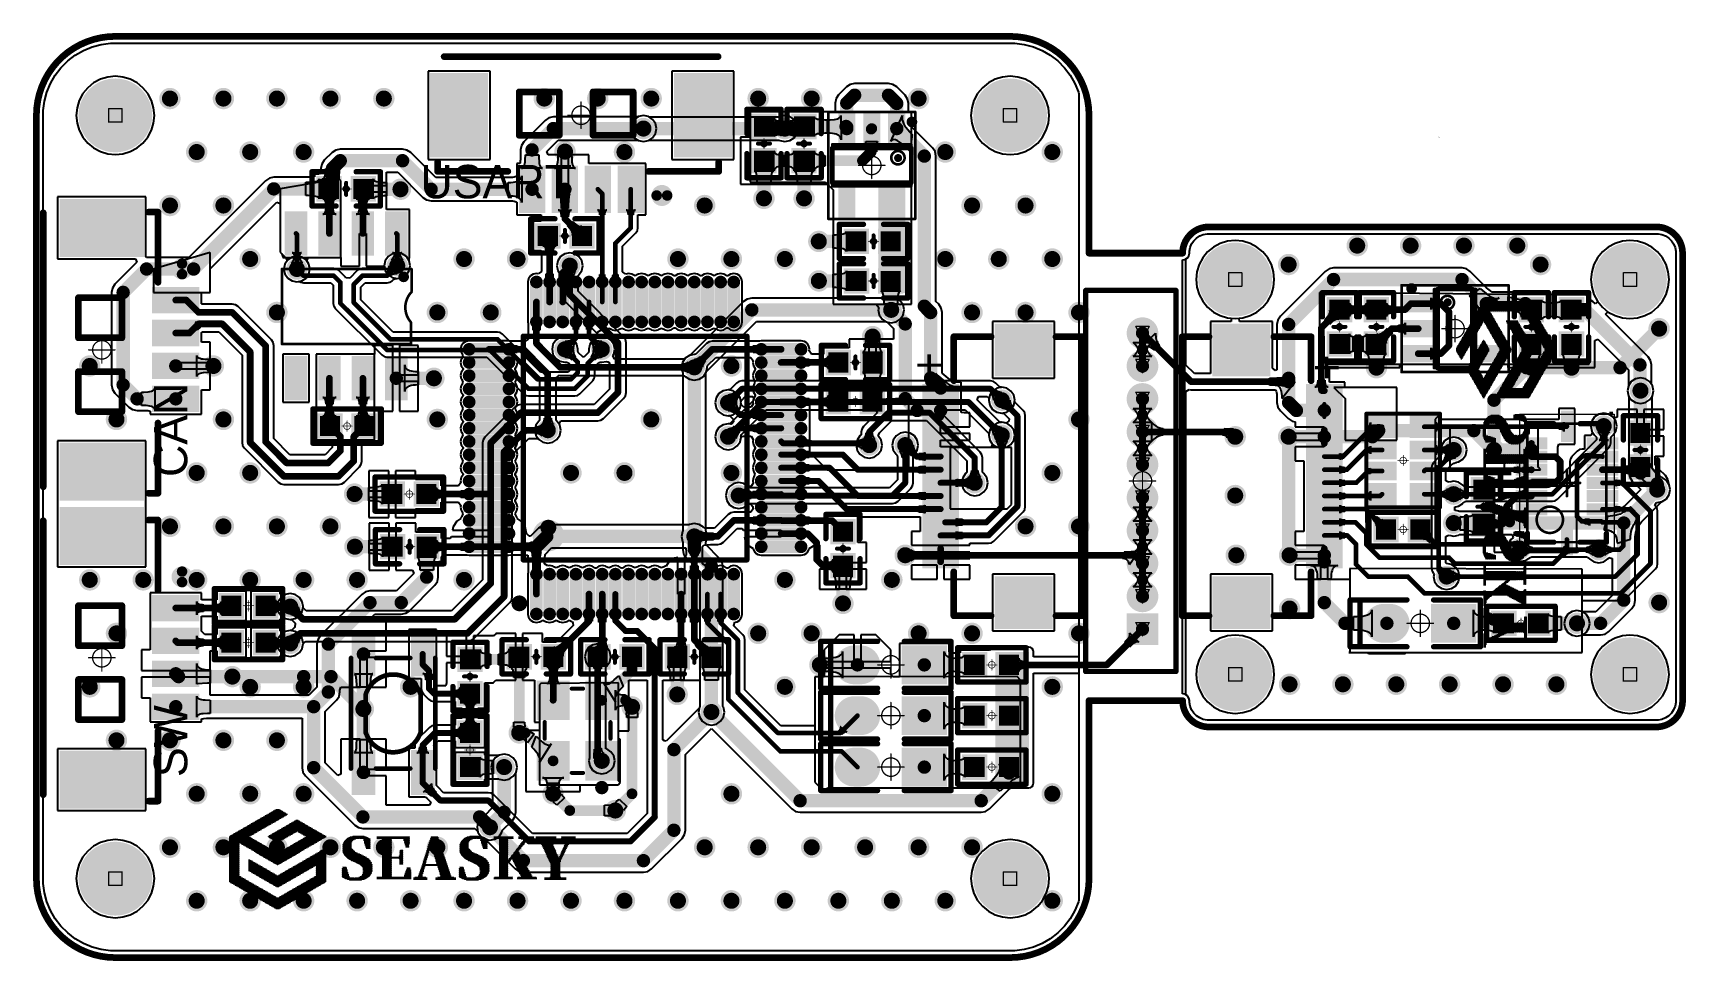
# Model space of a CAD drawing. Header units: millimetres. Extents: x -1.72 to 0.75, y -0.35 to 1.04.
import ezdxf

# ---------------------------------------------------------------- set-up
doc = ezdxf.new("R2010")
doc.units = ezdxf.units.MM
doc.header["$MEASUREMENT"] = 0
for name, color, linetype in [('BottomLayer', 5, 'Continuous'), ('BottomOverlay', 54, 'Continuous'), ('BottomSolder', 6, 'Continuous'), ('DrillDrawing', 1, 'Continuous'), ('Mechanical1', 6, 'Continuous'), ('Mechanical13', 56, 'Continuous'), ('Mechanical15', 56, 'Continuous'), ('MultiLayer', 9, 'Continuous'), ('PadHoleLayer', 156, 'Continuous'), ('TopLayer', 1, 'Continuous'), ('TopOverlay', 2, 'Continuous'), ('TopPaste', 8, 'Continuous'), ('TopSolder', 216, 'Continuous'), ('ViaHoleLayer', 16, 'Continuous')]:
    doc.layers.add(name, color=color, linetype=linetype)

msp = doc.modelspace()

# ---------------------------------------------------------------- texts
at = {"layer": 'TopOverlay'}
for s, rotation, p in [('USART', 360, (-1.1403, 0.7907)), ('+', 90, (-0.355, 0.5216)), ('+', 90, (0.2398, 0.518)), ('CAN', 90, (-1.4891, 0.3739)), ('SW', 90, (-1.4891, -0.075))]:
    msp.add_text(s, height=0.05, rotation=rotation, dxfattribs=at).set_placement(p)

# ---------------------------------------------------------------- blocks, each defined once
blk = doc.blocks.new('SEASKY1_B_1')
at = {"layer": 'BottomOverlay', "const_width": 0.001}
for points in [[(0.062, 0), (0.03, 0)], [(0.063, 0.001), (0.032, 0.001)], [(0.034, 0.002), (0.065, 0.002)], [(0.067, 0.003), (0.035, 0.003)], [(0.069, 0.004), (0.037, 0.004)], [(0.07, 0.005), (0.039, 0.005)], [(0.072, 0.006), (0.041, 0.006)], [(0.103, 0.007), (0.042, 0.007)], [(0.101, 0.008), (0.044, 0.008)], [(0.099, 0.009), (0.046, 0.009)], [(0.098, 0.01), (0.047, 0.01)], [(0.096, 0.011), (0.049, 0.011)], [(0.094, 0.012), (0.051, 0.012)], [(0.053, 0.013), (0.092, 0.013)], [(0.091, 0.014), (0.054, 0.014)], [(0.089, 0.015), (0.056, 0.015)], [(0.087, 0.016), (0.058, 0.016)], [(0.085, 0.017), (0.06, 0.017)], [(0.084, 0.018), (0.061, 0.018)], [(0.082, 0.019), (0.063, 0.019)], [(0.08, 0.02), (0.065, 0.02)], [(0.078, 0.021), (0.067, 0.021)], [(0.077, 0.022), (0.068, 0.022)], [(0.075, 0.023), (0.07, 0.023)], [(0.104, 0.006), (0.073, 0.006)], [(0.106, 0.005), (0.075, 0.005)], [(0.108, 0.004), (0.076, 0.004)], [(0.11, 0.003), (0.078, 0.003)], [(0.111, 0.002), (0.08, 0.002)], [(0.113, 0.001), (0.082, 0.001)], [(0.115, 0), (0.083, 0)], [(0.03, -0.018), (0, -0.018)], [(0.029, -0.019), (0, -0.019)], [(0.027, -0.02), (0, -0.02)], [(0.025, -0.021), (0, -0.021)], [(0.024, -0.022), (0, -0.022)], [(0, -0.023), (0.022, -0.023)], [(0, -0.024), (0.02, -0.024)], [(0.018, -0.025), (0, -0.025)], [(0.032, -0.017), (0.001, -0.017)], [(0.034, -0.016), (0.002, -0.016)], [(0.036, -0.015), (0.004, -0.015)], [(0.006, -0.014), (0.037, -0.014)], [(0.039, -0.013), (0.008, -0.013)], [(0.041, -0.012), (0.009, -0.012)], [(0.043, -0.011), (0.011, -0.011)], [(0.044, -0.01), (0.013, -0.01)], [(0.015, -0.009), (0.046, -0.009)], [(0.048, -0.008), (0.016, -0.008)], [(0.05, -0.007), (0.018, -0.007)], [(0.051, -0.006), (0.02, -0.006)], [(0.053, -0.005), (0.021, -0.005)], [(0.055, -0.004), (0.023, -0.004)], [(0.057, -0.003), (0.025, -0.003)], [(0.058, -0.002), (0.027, -0.002)], [(0.06, -0.001), (0.028, -0.001)], [(0.1, -0.025), (0.045, -0.025)], [(0.046, -0.024), (0.099, -0.024)], [(0.097, -0.023), (0.048, -0.023)], [(0.095, -0.022), (0.05, -0.022)], [(0.093, -0.021), (0.052, -0.021)], [(0.092, -0.02), (0.053, -0.02)], [(0.09, -0.019), (0.055, -0.019)], [(0.088, -0.018), (0.057, -0.018)], [(0.086, -0.017), (0.059, -0.017)], [(0.085, -0.016), (0.06, -0.016)], [(0.083, -0.015), (0.062, -0.015)], [(0.064, -0.014), (0.081, -0.014)], [(0.079, -0.013), (0.066, -0.013)], [(0.078, -0.012), (0.067, -0.012)], [(0.076, -0.011), (0.069, -0.011)], [(0.074, -0.01), (0.071, -0.01)], [(0.117, -0.001), (0.085, -0.001)], [(0.118, -0.002), (0.087, -0.002)], [(0.12, -0.003), (0.088, -0.003)], [(0.122, -0.004), (0.09, -0.004)], [(0.124, -0.005), (0.092, -0.005)], [(0.125, -0.006), (0.094, -0.006)], [(0.127, -0.007), (0.095, -0.007)], [(0.129, -0.008), (0.097, -0.008)], [(0.13, -0.009), (0.099, -0.009)], [(0.132, -0.01), (0.101, -0.01)], [(0.134, -0.011), (0.102, -0.011)], [(0.136, -0.012), (0.104, -0.012)], [(0.137, -0.013), (0.106, -0.013)], [(0.139, -0.014), (0.108, -0.014)], [(0.141, -0.015), (0.109, -0.015)], [(0.111, -0.016), (0.143, -0.016)], [(0.144, -0.017), (0.113, -0.017)], [(0.145, -0.018), (0.115, -0.018)], [(0.145, -0.019), (0.116, -0.019)], [(0.145, -0.02), (0.118, -0.02)], [(0.145, -0.021), (0.12, -0.021)], [(0.145, -0.022), (0.121, -0.022)], [(0.145, -0.023), (0.123, -0.023)], [(0.145, -0.024), (0.125, -0.024)], [(0.145, -0.025), (0.127, -0.025)], [(0.18, -0.025), (0.169, -0.025)], [(0.187, -0.024), (0.17, -0.024)], [(0.206, -0.023), (0.172, -0.023)], [(0.204, -0.022), (0.174, -0.022)], [(0.202, -0.021), (0.177, -0.021)], [(0.198, -0.02), (0.18, -0.02)], [(0.207, -0.024), (0.188, -0.024)], [(0.209, -0.025), (0.194, -0.025)], [(0.272, -0.022), (0.221, -0.022)], [(0.221, -0.023), (0.272, -0.023)], [(0.221, -0.024), (0.272, -0.024)], [(0.272, -0.025), (0.221, -0.025)], [(0.276, -0.021), (0.296, -0.021)], [(0.296, -0.022), (0.276, -0.022)], [(0.296, -0.023), (0.276, -0.023)], [(0.296, -0.024), (0.276, -0.024)], [(0.294, -0.025), (0.278, -0.025)], [(0.339, -0.021), (0.309, -0.021)], [(0.339, -0.022), (0.309, -0.022)], [(0.339, -0.023), (0.309, -0.023)], [(0.339, -0.024), (0.309, -0.024)], [(0.336, -0.025), (0.312, -0.025)], [(0.355, -0.025), (0.344, -0.025)], [(0.362, -0.024), (0.345, -0.024)], [(0.381, -0.023), (0.347, -0.023)], [(0.379, -0.022), (0.349, -0.022)], [(0.377, -0.021), (0.352, -0.021)], [(0.373, -0.02), (0.355, -0.02)], [(0.382, -0.024), (0.363, -0.024)], [(0.384, -0.025), (0.369, -0.025)], [(0.424, -0.022), (0.396, -0.022)], [(0.424, -0.023), (0.396, -0.023)], [(0.424, -0.024), (0.396, -0.024)], [(0.424, -0.025), (0.397, -0.025)], [(0.46, -0.022), (0.431, -0.022)], [(0.46, -0.023), (0.431, -0.023)], [(0.46, -0.024), (0.431, -0.024)], [(0.459, -0.025), (0.432, -0.025)], [(0.504, -0.021), (0.472, -0.021)], [(0.504, -0.022), (0.472, -0.022)], [(0.472, -0.023), (0.504, -0.023)], [(0.472, -0.024), (0.504, -0.024)], [(0.496, -0.025), (0.48, -0.025)], [(0.017, -0.026), (0, -0.026)], [(0.015, -0.027), (0, -0.027)], [(0.015, -0.028), (0, -0.028)], [(0.015, -0.029), (0, -0.029)], [(0.015, -0.03), (0, -0.03)], [(0.015, -0.031), (0, -0.031)], [(0.015, -0.032), (0, -0.032)], [(0.015, -0.033), (0, -0.033)], [(0.015, -0.034), (0, -0.034)], [(0.015, -0.035), (0, -0.035)], [(0.015, -0.036), (0, -0.036)], [(0, -0.037), (0.015, -0.037)], [(0.015, -0.038), (0, -0.038)], [(0.015, -0.039), (0, -0.039)], [(0.015, -0.04), (0, -0.04)], [(0.015, -0.041), (0, -0.041)], [(0.015, -0.042), (0, -0.042)], [(0.015, -0.043), (0, -0.043)], [(0.015, -0.044), (0, -0.044)], [(0.015, -0.045), (0, -0.045)], [(0.015, -0.046), (0, -0.046)], [(0.015, -0.047), (0, -0.047)], [(0.015, -0.048), (0, -0.048)], [(0.015, -0.049), (0, -0.049)], [(0.061, -0.034), (0.029, -0.034)], [(0.059, -0.035), (0.029, -0.035)], [(0.057, -0.036), (0.029, -0.036)], [(0.056, -0.037), (0.029, -0.037)], [(0.029, -0.038), (0.054, -0.038)], [(0.029, -0.039), (0.052, -0.039)], [(0.05, -0.04), (0.029, -0.04)], [(0.049, -0.041), (0.029, -0.041)], [(0.047, -0.042), (0.029, -0.042)], [(0.045, -0.043), (0.029, -0.043)], [(0.043, -0.044), (0.029, -0.044)], [(0.042, -0.045), (0.029, -0.045)], [(0.04, -0.046), (0.029, -0.046)], [(0.038, -0.047), (0.029, -0.047)], [(0.036, -0.048), (0.029, -0.048)], [(0.035, -0.049), (0.029, -0.049)], [(0.062, -0.033), (0.031, -0.033)], [(0.064, -0.032), (0.033, -0.032)], [(0.066, -0.031), (0.034, -0.031)], [(0.068, -0.03), (0.036, -0.03)], [(0.069, -0.029), (0.038, -0.029)], [(0.071, -0.028), (0.04, -0.028)], [(0.104, -0.027), (0.041, -0.027)], [(0.102, -0.026), (0.043, -0.026)], [(0.084, -0.049), (0.061, -0.049)], [(0.082, -0.048), (0.063, -0.048)], [(0.08, -0.047), (0.065, -0.047)], [(0.066, -0.046), (0.079, -0.046)], [(0.077, -0.045), (0.068, -0.045)], [(0.075, -0.044), (0.07, -0.044)], [(0.073, -0.043), (0.072, -0.043)], [(0.106, -0.028), (0.074, -0.028)], [(0.107, -0.029), (0.076, -0.029)], [(0.109, -0.03), (0.077, -0.03)], [(0.111, -0.031), (0.079, -0.031)], [(0.112, -0.032), (0.081, -0.032)], [(0.114, -0.033), (0.083, -0.033)], [(0.116, -0.034), (0.084, -0.034)], [(0.086, -0.035), (0.118, -0.035)], [(0.119, -0.036), (0.088, -0.036)], [(0.121, -0.037), (0.089, -0.037)], [(0.123, -0.038), (0.091, -0.038)], [(0.125, -0.039), (0.093, -0.039)], [(0.126, -0.04), (0.095, -0.04)], [(0.128, -0.041), (0.096, -0.041)], [(0.145, -0.042), (0.098, -0.042)], [(0.145, -0.043), (0.1, -0.043)], [(0.145, -0.044), (0.102, -0.044)], [(0.145, -0.045), (0.103, -0.045)], [(0.145, -0.046), (0.105, -0.046)], [(0.145, -0.047), (0.107, -0.047)], [(0.145, -0.048), (0.109, -0.048)], [(0.145, -0.049), (0.11, -0.049)], [(0.145, -0.026), (0.128, -0.026)], [(0.145, -0.027), (0.13, -0.027)], [(0.145, -0.028), (0.13, -0.028)], [(0.145, -0.029), (0.13, -0.029)], [(0.145, -0.03), (0.13, -0.03)], [(0.145, -0.031), (0.13, -0.031)], [(0.145, -0.032), (0.13, -0.032)], [(0.145, -0.033), (0.13, -0.033)], [(0.145, -0.034), (0.13, -0.034)], [(0.145, -0.035), (0.13, -0.035)], [(0.145, -0.036), (0.13, -0.036)], [(0.145, -0.037), (0.13, -0.037)], [(0.145, -0.038), (0.13, -0.038)], [(0.145, -0.039), (0.13, -0.039)], [(0.145, -0.04), (0.13, -0.04)], [(0.145, -0.041), (0.13, -0.041)], [(0.18, -0.026), (0.169, -0.026)], [(0.179, -0.027), (0.169, -0.027)], [(0.179, -0.028), (0.169, -0.028)], [(0.179, -0.029), (0.169, -0.029)], [(0.178, -0.03), (0.169, -0.03)], [(0.169, -0.031), (0.178, -0.031)], [(0.178, -0.032), (0.169, -0.032)], [(0.177, -0.033), (0.169, -0.033)], [(0.177, -0.034), (0.169, -0.034)], [(0.169, -0.035), (0.177, -0.035)], [(0.169, -0.036), (0.177, -0.036)], [(0.176, -0.037), (0.169, -0.037)], [(0.176, -0.038), (0.169, -0.038)], [(0.176, -0.039), (0.17, -0.039)], [(0.175, -0.04), (0.17, -0.04)], [(0.211, -0.049), (0.183, -0.049)], [(0.212, -0.048), (0.186, -0.048)], [(0.213, -0.047), (0.188, -0.047)], [(0.213, -0.046), (0.19, -0.046)], [(0.213, -0.045), (0.192, -0.045)], [(0.194, -0.044), (0.214, -0.044)], [(0.21, -0.026), (0.196, -0.026)], [(0.196, -0.043), (0.214, -0.043)], [(0.214, -0.042), (0.197, -0.042)], [(0.211, -0.027), (0.198, -0.027)], [(0.214, -0.041), (0.198, -0.041)], [(0.211, -0.028), (0.199, -0.028)], [(0.212, -0.029), (0.199, -0.029)], [(0.214, -0.04), (0.199, -0.04)], [(0.213, -0.03), (0.2, -0.03)], [(0.213, -0.031), (0.2, -0.031)], [(0.213, -0.032), (0.2, -0.032)], [(0.214, -0.033), (0.2, -0.033)], [(0.214, -0.035), (0.2, -0.035)], [(0.214, -0.036), (0.2, -0.036)], [(0.214, -0.037), (0.2, -0.037)], [(0.214, -0.038), (0.2, -0.038)], [(0.214, -0.039), (0.2, -0.039)], [(0.214, -0.034), (0.201, -0.034)], [(0.243, -0.026), (0.229, -0.026)], [(0.243, -0.027), (0.229, -0.027)], [(0.243, -0.028), (0.229, -0.028)], [(0.243, -0.029), (0.229, -0.029)], [(0.243, -0.03), (0.229, -0.03)], [(0.243, -0.031), (0.229, -0.031)], [(0.243, -0.032), (0.229, -0.032)], [(0.243, -0.033), (0.229, -0.033)], [(0.243, -0.034), (0.229, -0.034)], [(0.243, -0.035), (0.229, -0.035)], [(0.243, -0.036), (0.229, -0.036)], [(0.243, -0.037), (0.229, -0.037)], [(0.243, -0.038), (0.229, -0.038)], [(0.243, -0.039), (0.229, -0.039)], [(0.243, -0.04), (0.229, -0.04)], [(0.243, -0.041), (0.229, -0.041)], [(0.243, -0.042), (0.229, -0.042)], [(0.243, -0.043), (0.229, -0.043)], [(0.243, -0.044), (0.229, -0.044)], [(0.243, -0.045), (0.229, -0.045)], [(0.243, -0.046), (0.229, -0.046)], [(0.243, -0.047), (0.229, -0.047)], [(0.243, -0.048), (0.229, -0.048)], [(0.243, -0.049), (0.229, -0.049)], [(0.26, -0.044), (0.255, -0.044)], [(0.26, -0.045), (0.255, -0.045)], [(0.26, -0.046), (0.255, -0.046)], [(0.26, -0.047), (0.255, -0.047)], [(0.26, -0.048), (0.255, -0.048)], [(0.26, -0.049), (0.255, -0.049)], [(0.272, -0.026), (0.262, -0.026)], [(0.272, -0.027), (0.262, -0.027)], [(0.262, -0.028), (0.272, -0.028)], [(0.272, -0.029), (0.263, -0.029)], [(0.272, -0.03), (0.263, -0.03)], [(0.272, -0.031), (0.263, -0.031)], [(0.272, -0.032), (0.264, -0.032)], [(0.272, -0.033), (0.264, -0.033)], [(0.272, -0.034), (0.264, -0.034)], [(0.272, -0.035), (0.265, -0.035)], [(0.272, -0.036), (0.265, -0.036)], [(0.271, -0.037), (0.266, -0.037)], [(0.266, -0.038), (0.271, -0.038)], [(0.266, -0.039), (0.271, -0.039)], [(0.289, -0.026), (0.283, -0.026)], [(0.289, -0.027), (0.283, -0.027)], [(0.284, -0.028), (0.289, -0.028)], [(0.289, -0.029), (0.284, -0.029)], [(0.29, -0.03), (0.284, -0.03)], [(0.29, -0.031), (0.285, -0.031)], [(0.29, -0.032), (0.285, -0.032)], [(0.291, -0.033), (0.285, -0.033)], [(0.291, -0.034), (0.286, -0.034)], [(0.291, -0.035), (0.286, -0.035)], [(0.291, -0.036), (0.286, -0.036)], [(0.292, -0.037), (0.287, -0.037)], [(0.292, -0.038), (0.287, -0.038)], [(0.292, -0.039), (0.287, -0.039)], [(0.293, -0.04), (0.288, -0.04)], [(0.293, -0.041), (0.288, -0.041)], [(0.327, -0.042), (0.288, -0.042)], [(0.326, -0.043), (0.289, -0.043)], [(0.326, -0.044), (0.289, -0.044)], [(0.294, -0.045), (0.289, -0.045)], [(0.294, -0.046), (0.29, -0.046)], [(0.295, -0.047), (0.29, -0.047)], [(0.295, -0.048), (0.29, -0.048)], [(0.295, -0.049), (0.29, -0.049)], [(0.325, -0.048), (0.309, -0.048)], [(0.324, -0.049), (0.309, -0.049)], [(0.326, -0.045), (0.31, -0.045)], [(0.325, -0.046), (0.31, -0.046)], [(0.325, -0.047), (0.31, -0.047)], [(0.328, -0.039), (0.312, -0.039)], [(0.327, -0.04), (0.312, -0.04)], [(0.327, -0.041), (0.312, -0.041)], [(0.329, -0.036), (0.313, -0.036)], [(0.328, -0.037), (0.313, -0.037)], [(0.328, -0.038), (0.313, -0.038)], [(0.33, -0.033), (0.314, -0.033)], [(0.329, -0.034), (0.314, -0.034)], [(0.329, -0.035), (0.314, -0.035)], [(0.331, -0.029), (0.315, -0.029)], [(0.331, -0.03), (0.315, -0.03)], [(0.33, -0.031), (0.315, -0.031)], [(0.33, -0.032), (0.315, -0.032)], [(0.332, -0.026), (0.316, -0.026)], [(0.332, -0.027), (0.316, -0.027)], [(0.331, -0.028), (0.316, -0.028)], [(0.355, -0.026), (0.344, -0.026)], [(0.354, -0.027), (0.344, -0.027)], [(0.354, -0.028), (0.344, -0.028)], [(0.354, -0.029), (0.344, -0.029)], [(0.353, -0.03), (0.344, -0.03)], [(0.353, -0.031), (0.344, -0.031)], [(0.353, -0.032), (0.344, -0.032)], [(0.352, -0.033), (0.344, -0.033)], [(0.352, -0.034), (0.344, -0.034)], [(0.352, -0.035), (0.344, -0.035)], [(0.352, -0.036), (0.344, -0.036)], [(0.351, -0.037), (0.344, -0.037)], [(0.351, -0.038), (0.344, -0.038)], [(0.351, -0.039), (0.345, -0.039)], [(0.35, -0.04), (0.345, -0.04)], [(0.386, -0.049), (0.358, -0.049)], [(0.387, -0.048), (0.361, -0.048)], [(0.388, -0.047), (0.363, -0.047)], [(0.388, -0.046), (0.365, -0.046)], [(0.388, -0.045), (0.367, -0.045)], [(0.389, -0.044), (0.369, -0.044)], [(0.385, -0.026), (0.371, -0.026)], [(0.389, -0.043), (0.371, -0.043)], [(0.389, -0.042), (0.372, -0.042)], [(0.386, -0.027), (0.373, -0.027)], [(0.389, -0.041), (0.373, -0.041)], [(0.386, -0.028), (0.374, -0.028)], [(0.387, -0.029), (0.374, -0.029)], [(0.389, -0.04), (0.374, -0.04)], [(0.388, -0.03), (0.375, -0.03)], [(0.375, -0.031), (0.388, -0.031)], [(0.388, -0.032), (0.375, -0.032)], [(0.389, -0.033), (0.375, -0.033)], [(0.389, -0.035), (0.375, -0.035)], [(0.389, -0.036), (0.375, -0.036)], [(0.389, -0.037), (0.375, -0.037)], [(0.389, -0.038), (0.375, -0.038)], [(0.389, -0.039), (0.375, -0.039)], [(0.389, -0.034), (0.376, -0.034)], [(0.417, -0.026), (0.404, -0.026)], [(0.417, -0.027), (0.404, -0.027)], [(0.417, -0.028), (0.404, -0.028)], [(0.417, -0.029), (0.404, -0.029)], [(0.417, -0.03), (0.404, -0.03)], [(0.417, -0.031), (0.404, -0.031)], [(0.417, -0.032), (0.404, -0.032)], [(0.417, -0.033), (0.404, -0.033)], [(0.417, -0.034), (0.404, -0.034)], [(0.417, -0.035), (0.404, -0.035)], [(0.417, -0.036), (0.404, -0.036)], [(0.417, -0.037), (0.404, -0.037)], [(0.417, -0.038), (0.404, -0.038)], [(0.417, -0.039), (0.404, -0.039)], [(0.417, -0.04), (0.404, -0.04)], [(0.417, -0.041), (0.404, -0.041)], [(0.417, -0.042), (0.404, -0.042)], [(0.417, -0.043), (0.404, -0.043)], [(0.417, -0.044), (0.404, -0.044)], [(0.417, -0.045), (0.404, -0.045)], [(0.404, -0.046), (0.418, -0.046)], [(0.419, -0.047), (0.404, -0.047)], [(0.42, -0.048), (0.404, -0.048)], [(0.421, -0.049), (0.404, -0.049)], [(0.441, -0.048), (0.425, -0.048)], [(0.441, -0.049), (0.425, -0.049)], [(0.443, -0.046), (0.426, -0.046)], [(0.442, -0.047), (0.426, -0.047)], [(0.444, -0.044), (0.427, -0.044)], [(0.443, -0.045), (0.427, -0.045)], [(0.445, -0.042), (0.428, -0.042)], [(0.444, -0.043), (0.428, -0.043)], [(0.446, -0.04), (0.429, -0.04)], [(0.445, -0.041), (0.429, -0.041)], [(0.447, -0.038), (0.43, -0.038)], [(0.446, -0.039), (0.43, -0.039)], [(0.448, -0.036), (0.431, -0.036)], [(0.447, -0.037), (0.431, -0.037)], [(0.449, -0.034), (0.432, -0.034)], [(0.449, -0.035), (0.432, -0.035)], [(0.45, -0.032), (0.433, -0.032)], [(0.45, -0.033), (0.433, -0.033)], [(0.451, -0.03), (0.434, -0.03)], [(0.451, -0.031), (0.434, -0.031)], [(0.452, -0.029), (0.435, -0.029)], [(0.453, -0.027), (0.436, -0.027)], [(0.452, -0.028), (0.436, -0.028)], [(0.453, -0.026), (0.437, -0.026)], [(0.496, -0.048), (0.479, -0.048)], [(0.496, -0.049), (0.479, -0.049)], [(0.495, -0.046), (0.48, -0.046)], [(0.495, -0.047), (0.48, -0.047)], [(0.495, -0.026), (0.481, -0.026)], [(0.495, -0.027), (0.481, -0.027)], [(0.481, -0.028), (0.495, -0.028)], [(0.495, -0.029), (0.481, -0.029)], [(0.495, -0.03), (0.481, -0.03)], [(0.495, -0.031), (0.481, -0.031)], [(0.495, -0.032), (0.481, -0.032)], [(0.495, -0.033), (0.481, -0.033)], [(0.495, -0.034), (0.481, -0.034)], [(0.495, -0.035), (0.481, -0.035)], [(0.495, -0.036), (0.481, -0.036)], [(0.495, -0.037), (0.481, -0.037)], [(0.495, -0.038), (0.481, -0.038)], [(0.495, -0.039), (0.481, -0.039)], [(0.495, -0.04), (0.481, -0.04)], [(0.495, -0.041), (0.481, -0.041)], [(0.495, -0.042), (0.481, -0.042)], [(0.481, -0.043), (0.495, -0.043)], [(0.495, -0.044), (0.481, -0.044)], [(0.495, -0.045), (0.481, -0.045)], [(0.015, -0.05), (0, -0.05)], [(0.015, -0.051), (0, -0.051)], [(0.015, -0.052), (0, -0.052)], [(0.015, -0.053), (0, -0.053)], [(0.015, -0.054), (0, -0.054)], [(0.015, -0.055), (0, -0.055)], [(0.015, -0.056), (0, -0.056)], [(0.015, -0.057), (0, -0.057)], [(0.015, -0.058), (0, -0.058)], [(0.015, -0.059), (0, -0.059)], [(0.015, -0.06), (0, -0.06)], [(0.015, -0.061), (0, -0.061)], [(0.015, -0.062), (0, -0.062)], [(0.015, -0.063), (0, -0.063)], [(0.015, -0.064), (0, -0.064)], [(0.015, -0.065), (0, -0.065)], [(0.015, -0.066), (0, -0.066)], [(0.015, -0.067), (0, -0.067)], [(0.015, -0.068), (0, -0.068)], [(0.015, -0.069), (0, -0.069)], [(0.015, -0.07), (0, -0.07)], [(0.015, -0.071), (0, -0.071)], [(0.015, -0.072), (0, -0.072)], [(0.015, -0.073), (0, -0.073)], [(0.015, -0.074), (0, -0.074)], [(0.049, -0.074), (0.018, -0.074)], [(0.019, -0.073), (0.051, -0.073)], [(0.053, -0.072), (0.021, -0.072)], [(0.055, -0.071), (0.023, -0.071)], [(0.056, -0.07), (0.025, -0.07)], [(0.058, -0.069), (0.026, -0.069)], [(0.06, -0.068), (0.028, -0.068)], [(0.033, -0.05), (0.029, -0.05)], [(0.031, -0.051), (0.029, -0.051)], [(0.03, -0.067), (0.062, -0.067)], [(0.063, -0.066), (0.032, -0.066)], [(0.065, -0.065), (0.033, -0.065)], [(0.067, -0.064), (0.035, -0.064)], [(0.068, -0.063), (0.037, -0.063)], [(0.07, -0.062), (0.039, -0.062)], [(0.072, -0.061), (0.04, -0.061)], [(0.103, -0.06), (0.042, -0.06)], [(0.101, -0.059), (0.044, -0.059)], [(0.1, -0.058), (0.045, -0.058)], [(0.098, -0.057), (0.047, -0.057)], [(0.096, -0.056), (0.049, -0.056)], [(0.094, -0.055), (0.051, -0.055)], [(0.093, -0.054), (0.052, -0.054)], [(0.091, -0.053), (0.054, -0.053)], [(0.089, -0.052), (0.056, -0.052)], [(0.087, -0.051), (0.058, -0.051)], [(0.086, -0.05), (0.059, -0.05)], [(0.105, -0.061), (0.073, -0.061)], [(0.106, -0.062), (0.075, -0.062)], [(0.108, -0.063), (0.077, -0.063)], [(0.11, -0.064), (0.078, -0.064)], [(0.112, -0.065), (0.08, -0.065)], [(0.113, -0.066), (0.082, -0.066)], [(0.115, -0.067), (0.084, -0.067)], [(0.117, -0.068), (0.085, -0.068)], [(0.119, -0.069), (0.087, -0.069)], [(0.12, -0.07), (0.089, -0.07)], [(0.122, -0.071), (0.091, -0.071)], [(0.092, -0.072), (0.124, -0.072)], [(0.094, -0.073), (0.126, -0.073)], [(0.096, -0.074), (0.127, -0.074)], [(0.145, -0.05), (0.112, -0.05)], [(0.145, -0.051), (0.114, -0.051)], [(0.145, -0.052), (0.115, -0.052)], [(0.117, -0.053), (0.145, -0.053)], [(0.145, -0.054), (0.119, -0.054)], [(0.145, -0.055), (0.121, -0.055)], [(0.145, -0.056), (0.122, -0.056)], [(0.145, -0.057), (0.124, -0.057)], [(0.145, -0.058), (0.126, -0.058)], [(0.145, -0.059), (0.128, -0.059)], [(0.145, -0.06), (0.129, -0.06)], [(0.145, -0.061), (0.131, -0.061)], [(0.145, -0.062), (0.133, -0.062)], [(0.145, -0.063), (0.135, -0.063)], [(0.145, -0.064), (0.136, -0.064)], [(0.145, -0.065), (0.138, -0.065)], [(0.145, -0.066), (0.14, -0.066)], [(0.145, -0.067), (0.142, -0.067)], [(0.145, -0.068), (0.143, -0.068)], [(0.19, -0.062), (0.17, -0.062)], [(0.188, -0.063), (0.17, -0.063)], [(0.187, -0.064), (0.17, -0.064)], [(0.186, -0.065), (0.17, -0.065)], [(0.185, -0.066), (0.17, -0.066)], [(0.184, -0.067), (0.17, -0.067)], [(0.183, -0.068), (0.17, -0.068)], [(0.183, -0.069), (0.17, -0.069)], [(0.183, -0.07), (0.17, -0.07)], [(0.183, -0.071), (0.17, -0.071)], [(0.183, -0.072), (0.17, -0.072)], [(0.183, -0.073), (0.17, -0.073)], [(0.183, -0.074), (0.17, -0.074)], [(0.195, -0.06), (0.171, -0.06)], [(0.171, -0.061), (0.192, -0.061)], [(0.172, -0.058), (0.199, -0.058)], [(0.197, -0.059), (0.172, -0.059)], [(0.173, -0.057), (0.201, -0.057)], [(0.203, -0.056), (0.174, -0.056)], [(0.205, -0.055), (0.175, -0.055)], [(0.206, -0.054), (0.176, -0.054)], [(0.177, -0.053), (0.208, -0.053)], [(0.209, -0.052), (0.178, -0.052)], [(0.21, -0.051), (0.18, -0.051)], [(0.211, -0.05), (0.182, -0.05)], [(0.211, -0.072), (0.203, -0.072)], [(0.211, -0.073), (0.203, -0.073)], [(0.211, -0.074), (0.203, -0.074)], [(0.211, -0.069), (0.204, -0.069)], [(0.211, -0.07), (0.204, -0.07)], [(0.211, -0.071), (0.204, -0.071)], [(0.211, -0.067), (0.205, -0.067)], [(0.205, -0.068), (0.211, -0.068)], [(0.243, -0.05), (0.229, -0.05)], [(0.243, -0.051), (0.229, -0.051)], [(0.243, -0.052), (0.229, -0.052)], [(0.26, -0.053), (0.229, -0.053)], [(0.26, -0.054), (0.229, -0.054)], [(0.26, -0.055), (0.229, -0.055)], [(0.243, -0.056), (0.229, -0.056)], [(0.243, -0.057), (0.229, -0.057)], [(0.243, -0.058), (0.229, -0.058)], [(0.243, -0.059), (0.229, -0.059)], [(0.243, -0.06), (0.229, -0.06)], [(0.243, -0.061), (0.229, -0.061)], [(0.243, -0.062), (0.229, -0.062)], [(0.243, -0.063), (0.229, -0.063)], [(0.243, -0.064), (0.229, -0.064)], [(0.243, -0.065), (0.229, -0.065)], [(0.243, -0.066), (0.229, -0.066)], [(0.243, -0.067), (0.229, -0.067)], [(0.243, -0.068), (0.229, -0.068)], [(0.243, -0.069), (0.229, -0.069)], [(0.243, -0.07), (0.229, -0.07)], [(0.243, -0.071), (0.229, -0.071)], [(0.243, -0.072), (0.229, -0.072)], [(0.243, -0.073), (0.229, -0.073)], [(0.243, -0.074), (0.229, -0.074)], [(0.26, -0.052), (0.254, -0.052)], [(0.26, -0.056), (0.254, -0.056)], [(0.254, -0.057), (0.26, -0.057)], [(0.26, -0.05), (0.255, -0.05)], [(0.26, -0.051), (0.255, -0.051)], [(0.26, -0.058), (0.255, -0.058)], [(0.26, -0.059), (0.255, -0.059)], [(0.26, -0.06), (0.255, -0.06)], [(0.26, -0.061), (0.255, -0.061)], [(0.26, -0.062), (0.255, -0.062)], [(0.26, -0.063), (0.255, -0.063)], [(0.26, -0.064), (0.255, -0.064)], [(0.26, -0.065), (0.256, -0.065)], [(0.269, -0.072), (0.263, -0.072)], [(0.269, -0.073), (0.263, -0.073)], [(0.27, -0.074), (0.263, -0.074)], [(0.269, -0.069), (0.264, -0.069)], [(0.269, -0.07), (0.264, -0.07)], [(0.269, -0.071), (0.264, -0.071)], [(0.291, -0.05), (0.295, -0.05)], [(0.296, -0.051), (0.291, -0.051)], [(0.296, -0.052), (0.291, -0.052)], [(0.296, -0.053), (0.292, -0.053)], [(0.297, -0.054), (0.292, -0.054)], [(0.297, -0.055), (0.292, -0.055)], [(0.297, -0.056), (0.293, -0.056)], [(0.298, -0.057), (0.293, -0.057)], [(0.298, -0.058), (0.293, -0.058)], [(0.298, -0.059), (0.294, -0.059)], [(0.298, -0.06), (0.294, -0.06)], [(0.299, -0.061), (0.294, -0.061)], [(0.299, -0.062), (0.295, -0.062)], [(0.299, -0.063), (0.295, -0.063)], [(0.3, -0.064), (0.295, -0.064)], [(0.3, -0.065), (0.296, -0.065)], [(0.3, -0.066), (0.296, -0.066)], [(0.3, -0.067), (0.296, -0.067)], [(0.301, -0.068), (0.297, -0.068)], [(0.301, -0.069), (0.297, -0.069)], [(0.301, -0.07), (0.297, -0.07)], [(0.317, -0.071), (0.297, -0.071)], [(0.298, -0.072), (0.317, -0.072)], [(0.316, -0.073), (0.298, -0.073)], [(0.316, -0.074), (0.298, -0.074)], [(0.317, -0.07), (0.302, -0.07)], [(0.318, -0.067), (0.303, -0.067)], [(0.318, -0.068), (0.303, -0.068)], [(0.318, -0.069), (0.303, -0.069)], [(0.319, -0.064), (0.304, -0.064)], [(0.319, -0.065), (0.304, -0.065)], [(0.319, -0.066), (0.304, -0.066)], [(0.32, -0.061), (0.305, -0.061)], [(0.32, -0.062), (0.305, -0.062)], [(0.32, -0.063), (0.305, -0.063)], [(0.321, -0.058), (0.306, -0.058)], [(0.321, -0.059), (0.306, -0.059)], [(0.321, -0.06), (0.306, -0.06)], [(0.322, -0.055), (0.307, -0.055)], [(0.322, -0.056), (0.307, -0.056)], [(0.322, -0.057), (0.307, -0.057)], [(0.323, -0.052), (0.308, -0.052)], [(0.323, -0.053), (0.308, -0.053)], [(0.323, -0.054), (0.308, -0.054)], [(0.324, -0.05), (0.309, -0.05)], [(0.309, -0.051), (0.324, -0.051)], [(0.365, -0.062), (0.345, -0.062)], [(0.363, -0.063), (0.345, -0.063)], [(0.362, -0.064), (0.345, -0.064)], [(0.361, -0.065), (0.345, -0.065)], [(0.36, -0.066), (0.345, -0.066)], [(0.359, -0.067), (0.345, -0.067)], [(0.358, -0.068), (0.345, -0.068)], [(0.358, -0.069), (0.345, -0.069)], [(0.358, -0.07), (0.345, -0.07)], [(0.358, -0.071), (0.345, -0.071)], [(0.358, -0.072), (0.345, -0.072)], [(0.358, -0.073), (0.345, -0.073)], [(0.358, -0.074), (0.345, -0.074)], [(0.346, -0.06), (0.37, -0.06)], [(0.346, -0.061), (0.367, -0.061)], [(0.374, -0.058), (0.347, -0.058)], [(0.372, -0.059), (0.347, -0.059)], [(0.376, -0.057), (0.348, -0.057)], [(0.378, -0.056), (0.349, -0.056)], [(0.38, -0.055), (0.35, -0.055)], [(0.381, -0.054), (0.351, -0.054)], [(0.383, -0.053), (0.352, -0.053)], [(0.384, -0.052), (0.353, -0.052)], [(0.385, -0.051), (0.355, -0.051)], [(0.386, -0.05), (0.357, -0.05)], [(0.386, -0.072), (0.378, -0.072)], [(0.386, -0.073), (0.378, -0.073)], [(0.386, -0.074), (0.378, -0.074)], [(0.386, -0.069), (0.379, -0.069)], [(0.386, -0.07), (0.379, -0.07)], [(0.386, -0.071), (0.379, -0.071)], [(0.386, -0.067), (0.38, -0.067)], [(0.386, -0.068), (0.38, -0.068)], [(0.421, -0.05), (0.404, -0.05)], [(0.417, -0.051), (0.404, -0.051)], [(0.417, -0.052), (0.404, -0.052)], [(0.417, -0.053), (0.404, -0.053)], [(0.417, -0.054), (0.404, -0.054)], [(0.417, -0.055), (0.404, -0.055)], [(0.417, -0.056), (0.404, -0.056)], [(0.417, -0.057), (0.404, -0.057)], [(0.417, -0.058), (0.404, -0.058)], [(0.417, -0.059), (0.404, -0.059)], [(0.417, -0.06), (0.404, -0.06)], [(0.404, -0.061), (0.417, -0.061)], [(0.417, -0.062), (0.404, -0.062)], [(0.417, -0.063), (0.404, -0.063)], [(0.417, -0.064), (0.404, -0.064)], [(0.417, -0.065), (0.404, -0.065)], [(0.417, -0.066), (0.404, -0.066)], [(0.417, -0.067), (0.404, -0.067)], [(0.417, -0.068), (0.404, -0.068)], [(0.417, -0.069), (0.404, -0.069)], [(0.417, -0.07), (0.404, -0.07)], [(0.417, -0.071), (0.404, -0.071)], [(0.417, -0.072), (0.404, -0.072)], [(0.417, -0.073), (0.404, -0.073)], [(0.417, -0.074), (0.404, -0.074)], [(0.422, -0.051), (0.418, -0.051)], [(0.439, -0.052), (0.418, -0.052)], [(0.439, -0.053), (0.419, -0.053)], [(0.438, -0.054), (0.42, -0.054)], [(0.438, -0.055), (0.421, -0.055)], [(0.437, -0.056), (0.422, -0.056)], [(0.437, -0.057), (0.422, -0.057)], [(0.423, -0.058), (0.436, -0.058)], [(0.44, -0.05), (0.424, -0.05)], [(0.44, -0.051), (0.424, -0.051)], [(0.435, -0.059), (0.424, -0.059)], [(0.435, -0.06), (0.425, -0.06)], [(0.434, -0.061), (0.425, -0.061)], [(0.434, -0.062), (0.426, -0.062)], [(0.433, -0.063), (0.427, -0.063)], [(0.433, -0.064), (0.428, -0.064)], [(0.434, -0.065), (0.429, -0.065)], [(0.435, -0.066), (0.429, -0.066)], [(0.436, -0.067), (0.43, -0.067)], [(0.437, -0.068), (0.431, -0.068)], [(0.437, -0.069), (0.432, -0.069)], [(0.438, -0.07), (0.433, -0.07)], [(0.439, -0.071), (0.433, -0.071)], [(0.44, -0.072), (0.434, -0.072)], [(0.441, -0.073), (0.435, -0.073)], [(0.442, -0.074), (0.436, -0.074)], [(0.485, -0.073), (0.467, -0.073)], [(0.484, -0.074), (0.467, -0.074)], [(0.485, -0.071), (0.468, -0.071)], [(0.485, -0.072), (0.468, -0.072)], [(0.486, -0.069), (0.469, -0.069)], [(0.486, -0.07), (0.469, -0.07)], [(0.487, -0.067), (0.47, -0.067)], [(0.487, -0.068), (0.47, -0.068)], [(0.488, -0.065), (0.471, -0.065)], [(0.488, -0.066), (0.471, -0.066)], [(0.489, -0.063), (0.472, -0.063)], [(0.489, -0.064), (0.472, -0.064)], [(0.49, -0.061), (0.473, -0.061)], [(0.489, -0.062), (0.473, -0.062)], [(0.491, -0.059), (0.474, -0.059)], [(0.49, -0.06), (0.474, -0.06)], [(0.492, -0.056), (0.475, -0.056)], [(0.492, -0.057), (0.475, -0.057)], [(0.491, -0.058), (0.475, -0.058)], [(0.498, -0.054), (0.476, -0.054)], [(0.493, -0.055), (0.476, -0.055)], [(0.497, -0.052), (0.477, -0.052)], [(0.498, -0.053), (0.477, -0.053)], [(0.496, -0.05), (0.478, -0.05)], [(0.497, -0.051), (0.478, -0.051)], [(0.499, -0.055), (0.494, -0.055)], [(0.499, -0.056), (0.494, -0.056)], [(0.5, -0.057), (0.495, -0.057)], [(0.5, -0.058), (0.495, -0.058)], [(0.501, -0.059), (0.496, -0.059)], [(0.501, -0.06), (0.496, -0.06)], [(0.496, -0.061), (0.502, -0.061)], [(0.502, -0.062), (0.497, -0.062)], [(0.503, -0.063), (0.497, -0.063)], [(0.503, -0.064), (0.498, -0.064)], [(0.504, -0.065), (0.498, -0.065)], [(0.504, -0.066), (0.499, -0.066)], [(0.505, -0.067), (0.499, -0.067)], [(0.5, -0.068), (0.505, -0.068)], [(0.506, -0.069), (0.5, -0.069)], [(0.506, -0.07), (0.501, -0.07)], [(0.507, -0.071), (0.501, -0.071)], [(0.507, -0.072), (0.501, -0.072)], [(0.508, -0.073), (0.502, -0.073)], [(0.508, -0.074), (0.502, -0.074)], [(0.015, -0.075), (0, -0.075)], [(0.046, -0.076), (0, -0.076)], [(0.044, -0.077), (0, -0.077)], [(0.042, -0.078), (0, -0.078)], [(0.041, -0.079), (0, -0.079)], [(0.039, -0.08), (0, -0.08)], [(0.037, -0.081), (0, -0.081)], [(0, -0.082), (0.035, -0.082)], [(0, -0.083), (0.034, -0.083)], [(0.032, -0.084), (0, -0.084)], [(0.03, -0.085), (0, -0.085)], [(0.032, -0.086), (0.001, -0.086)], [(0.034, -0.087), (0.002, -0.087)], [(0.036, -0.088), (0.004, -0.088)], [(0.037, -0.089), (0.006, -0.089)], [(0.007, -0.09), (0.039, -0.09)], [(0.041, -0.091), (0.009, -0.091)], [(0.042, -0.092), (0.011, -0.092)], [(0.044, -0.093), (0.013, -0.093)], [(0.046, -0.094), (0.014, -0.094)], [(0.048, -0.075), (0.016, -0.075)], [(0.048, -0.095), (0.016, -0.095)], [(0.049, -0.096), (0.018, -0.096)], [(0.051, -0.097), (0.02, -0.097)], [(0.053, -0.098), (0.021, -0.098)], [(0.055, -0.099), (0.023, -0.099)], [(0.088, -0.085), (0.058, -0.085)], [(0.087, -0.084), (0.059, -0.084)], [(0.09, -0.086), (0.059, -0.086)], [(0.06, -0.083), (0.085, -0.083)], [(0.092, -0.087), (0.06, -0.087)], [(0.083, -0.082), (0.062, -0.082)], [(0.094, -0.088), (0.062, -0.088)], [(0.082, -0.081), (0.064, -0.081)], [(0.095, -0.089), (0.064, -0.089)], [(0.08, -0.08), (0.065, -0.08)], [(0.097, -0.09), (0.065, -0.09)], [(0.078, -0.079), (0.067, -0.079)], [(0.099, -0.091), (0.067, -0.091)], [(0.076, -0.078), (0.069, -0.078)], [(0.101, -0.092), (0.069, -0.092)], [(0.075, -0.077), (0.071, -0.077)], [(0.132, -0.093), (0.071, -0.093)], [(0.131, -0.094), (0.072, -0.094)], [(0.129, -0.095), (0.074, -0.095)], [(0.127, -0.096), (0.076, -0.096)], [(0.125, -0.097), (0.078, -0.097)], [(0.124, -0.098), (0.079, -0.098)], [(0.122, -0.099), (0.081, -0.099)], [(0.097, -0.075), (0.129, -0.075)], [(0.131, -0.076), (0.099, -0.076)], [(0.132, -0.077), (0.101, -0.077)], [(0.134, -0.078), (0.103, -0.078)], [(0.134, -0.092), (0.103, -0.092)], [(0.136, -0.079), (0.104, -0.079)], [(0.136, -0.091), (0.104, -0.091)], [(0.138, -0.08), (0.106, -0.08)], [(0.138, -0.09), (0.106, -0.09)], [(0.139, -0.081), (0.108, -0.081)], [(0.139, -0.089), (0.108, -0.089)], [(0.141, -0.082), (0.11, -0.082)], [(0.141, -0.088), (0.11, -0.088)], [(0.143, -0.083), (0.111, -0.083)], [(0.143, -0.087), (0.111, -0.087)], [(0.145, -0.084), (0.113, -0.084)], [(0.145, -0.086), (0.113, -0.086)], [(0.145, -0.085), (0.115, -0.085)], [(0.183, -0.075), (0.171, -0.075)], [(0.183, -0.076), (0.171, -0.076)], [(0.184, -0.077), (0.172, -0.077)], [(0.184, -0.078), (0.172, -0.078)], [(0.185, -0.079), (0.173, -0.079)], [(0.187, -0.08), (0.174, -0.08)], [(0.189, -0.081), (0.175, -0.081)], [(0.195, -0.082), (0.176, -0.082)], [(0.177, -0.083), (0.209, -0.083)], [(0.207, -0.084), (0.179, -0.084)], [(0.205, -0.085), (0.181, -0.085)], [(0.202, -0.086), (0.185, -0.086)], [(0.211, -0.082), (0.196, -0.082)], [(0.211, -0.079), (0.201, -0.079)], [(0.211, -0.08), (0.201, -0.08)], [(0.211, -0.081), (0.201, -0.081)], [(0.211, -0.075), (0.202, -0.075)], [(0.211, -0.076), (0.202, -0.076)], [(0.211, -0.077), (0.202, -0.077)], [(0.211, -0.078), (0.202, -0.078)], [(0.221, -0.082), (0.27, -0.082)], [(0.221, -0.083), (0.27, -0.083)], [(0.27, -0.084), (0.221, -0.084)], [(0.27, -0.085), (0.221, -0.085)], [(0.243, -0.075), (0.229, -0.075)], [(0.243, -0.076), (0.229, -0.076)], [(0.243, -0.077), (0.229, -0.077)], [(0.243, -0.078), (0.229, -0.078)], [(0.243, -0.079), (0.229, -0.079)], [(0.243, -0.08), (0.229, -0.08)], [(0.243, -0.081), (0.229, -0.081)], [(0.27, -0.079), (0.261, -0.079)], [(0.27, -0.08), (0.261, -0.08)], [(0.27, -0.081), (0.261, -0.081)], [(0.27, -0.075), (0.262, -0.075)], [(0.27, -0.076), (0.262, -0.076)], [(0.27, -0.077), (0.262, -0.077)], [(0.27, -0.078), (0.262, -0.078)], [(0.316, -0.075), (0.299, -0.075)], [(0.315, -0.076), (0.299, -0.076)], [(0.315, -0.077), (0.299, -0.077)], [(0.315, -0.078), (0.3, -0.078)], [(0.314, -0.079), (0.3, -0.079)], [(0.314, -0.08), (0.3, -0.08)], [(0.314, -0.081), (0.301, -0.081)], [(0.313, -0.082), (0.301, -0.082)], [(0.313, -0.083), (0.301, -0.083)], [(0.313, -0.084), (0.302, -0.084)], [(0.312, -0.085), (0.302, -0.085)], [(0.346, -0.075), (0.358, -0.075)], [(0.358, -0.076), (0.346, -0.076)], [(0.359, -0.077), (0.347, -0.077)], [(0.359, -0.078), (0.347, -0.078)], [(0.36, -0.079), (0.348, -0.079)], [(0.362, -0.08), (0.349, -0.08)], [(0.364, -0.081), (0.35, -0.081)], [(0.37, -0.082), (0.351, -0.082)], [(0.384, -0.083), (0.352, -0.083)], [(0.382, -0.084), (0.354, -0.084)], [(0.38, -0.085), (0.356, -0.085)], [(0.377, -0.086), (0.36, -0.086)], [(0.386, -0.082), (0.371, -0.082)], [(0.386, -0.079), (0.376, -0.079)], [(0.386, -0.08), (0.376, -0.08)], [(0.386, -0.081), (0.376, -0.081)], [(0.377, -0.075), (0.386, -0.075)], [(0.386, -0.076), (0.377, -0.076)], [(0.386, -0.077), (0.377, -0.077)], [(0.386, -0.078), (0.377, -0.078)], [(0.425, -0.082), (0.396, -0.082)], [(0.425, -0.083), (0.396, -0.083)], [(0.425, -0.084), (0.396, -0.084)], [(0.425, -0.085), (0.396, -0.085)], [(0.417, -0.075), (0.404, -0.075)], [(0.417, -0.076), (0.404, -0.076)], [(0.417, -0.077), (0.404, -0.077)], [(0.417, -0.078), (0.404, -0.078)], [(0.417, -0.079), (0.404, -0.079)], [(0.417, -0.08), (0.404, -0.08)], [(0.417, -0.081), (0.404, -0.081)], [(0.455, -0.082), (0.433, -0.082)], [(0.456, -0.083), (0.433, -0.083)], [(0.456, -0.084), (0.433, -0.084)], [(0.456, -0.085), (0.433, -0.085)], [(0.436, -0.075), (0.442, -0.075)], [(0.443, -0.076), (0.437, -0.076)], [(0.451, -0.081), (0.437, -0.081)], [(0.444, -0.077), (0.438, -0.077)], [(0.445, -0.078), (0.439, -0.078)], [(0.446, -0.079), (0.44, -0.079)], [(0.447, -0.08), (0.44, -0.08)], [(0.488, -0.082), (0.459, -0.082)], [(0.459, -0.083), (0.489, -0.083)], [(0.489, -0.084), (0.459, -0.084)], [(0.489, -0.085), (0.459, -0.085)], [(0.481, -0.081), (0.463, -0.081)], [(0.482, -0.079), (0.464, -0.079)], [(0.481, -0.08), (0.464, -0.08)], [(0.483, -0.077), (0.465, -0.077)], [(0.482, -0.078), (0.465, -0.078)], [(0.484, -0.075), (0.466, -0.075)], [(0.483, -0.076), (0.466, -0.076)], [(0.518, -0.083), (0.497, -0.083)], [(0.518, -0.084), (0.497, -0.084)], [(0.518, -0.085), (0.497, -0.085)], [(0.518, -0.082), (0.498, -0.082)], [(0.509, -0.075), (0.503, -0.075)], [(0.509, -0.076), (0.503, -0.076)], [(0.51, -0.077), (0.504, -0.077)], [(0.51, -0.078), (0.504, -0.078)], [(0.511, -0.079), (0.505, -0.079)], [(0.511, -0.08), (0.505, -0.08)], [(0.514, -0.081), (0.505, -0.081)], [(0.056, -0.1), (0.025, -0.1)], [(0.058, -0.101), (0.027, -0.101)], [(0.06, -0.102), (0.028, -0.102)], [(0.062, -0.103), (0.03, -0.103)], [(0.063, -0.104), (0.032, -0.104)], [(0.065, -0.105), (0.033, -0.105)], [(0.067, -0.106), (0.035, -0.106)], [(0.069, -0.107), (0.037, -0.107)], [(0.07, -0.108), (0.039, -0.108)], [(0.072, -0.109), (0.04, -0.109)], [(0.042, -0.11), (0.074, -0.11)], [(0.044, -0.111), (0.075, -0.111)], [(0.077, -0.112), (0.046, -0.112)], [(0.079, -0.113), (0.047, -0.113)], [(0.081, -0.114), (0.049, -0.114)], [(0.082, -0.115), (0.051, -0.115)], [(0.084, -0.116), (0.053, -0.116)], [(0.086, -0.117), (0.054, -0.117)], [(0.087, -0.118), (0.056, -0.118)], [(0.087, -0.119), (0.058, -0.119)], [(0.085, -0.12), (0.06, -0.12)], [(0.084, -0.121), (0.061, -0.121)], [(0.082, -0.122), (0.063, -0.122)], [(0.08, -0.123), (0.065, -0.123)], [(0.079, -0.124), (0.066, -0.124)], [(0.12, -0.1), (0.083, -0.1)], [(0.118, -0.101), (0.085, -0.101)], [(0.117, -0.102), (0.086, -0.102)], [(0.115, -0.103), (0.088, -0.103)], [(0.113, -0.104), (0.09, -0.104)], [(0.112, -0.105), (0.091, -0.105)], [(0.11, -0.106), (0.093, -0.106)], [(0.108, -0.107), (0.095, -0.107)], [(0.106, -0.108), (0.097, -0.108)], [(0.105, -0.109), (0.098, -0.109)], [(0.1, -0.11), (0.103, -0.11)], [(0.077, -0.125), (0.068, -0.125)], [(0.075, -0.126), (0.07, -0.126)]]:
    blk.add_lwpolyline(points, dxfattribs=at)
at = {"layer": 'BottomOverlay', "const_width": 0.0005}
for points in [[(0.0297, 0, 1), (0.0302, 0, 1)], [(0.0318, 0.001, 1), (0.0323, 0.001, 1)], [(0.0338, 0.002, 1), (0.0343, 0.002, 1)], [(0.0348, 0.003, 1), (0.0352, 0.003, 1)], [(0.0367, 0.004, 1), (0.0372, 0.004, 1)], [(0.0387, 0.005, 1), (0.0393, 0.005, 1)], [(0.0408, 0.006, 1), (0.0413, 0.006, 1)], [(0.0418, 0.007, 1), (0.0423, 0.007, 1)], [(0.0437, 0.008, 1), (0.0442, 0.008, 1)], [(0.0457, 0.009, 1), (0.0462, 0.009, 1)], [(0.0467, 0.01, 1), (0.0473, 0.01, 1)], [(0.0488, 0.011, 1), (0.0493, 0.011, 1)], [(0.0508, 0.012, 1), (0.0512, 0.012, 1)], [(0.0527, 0.013, 1), (0.0532, 0.013, 1)], [(0.0537, 0.014, 1), (0.0542, 0.014, 1)], [(0.0558, 0.015, 1), (0.0563, 0.015, 1)], [(0.0577, 0.016, 1), (0.0582, 0.016, 1)], [(0.0597, 0.017, 1), (0.0602, 0.017, 1)], [(0.0607, 0.018, 1), (0.0612, 0.018, 1)], [(0.0617, 0, 1), (0.0622, 0, 1)], [(0.0628, 0.019, 1), (0.0633, 0.019, 1)], [(0.0628, 0.001, 1), (0.0633, 0.001, 1)], [(0.0648, 0.02, 1), (0.0653, 0.02, 1)], [(0.0648, 0.002, 1), (0.0653, 0.002, 1)], [(0.0668, 0.021, 1), (0.0673, 0.021, 1)], [(0.0668, 0.003, 1), (0.0673, 0.003, 1)], [(0.0678, 0.022, 1), (0.0683, 0.022, 1)], [(0.0688, 0.004, 1), (0.0693, 0.004, 1)], [(0.0698, 0.023, 1), (0.0703, 0.023, 1)], [(0.0698, 0.005, 1), (0.0703, 0.005, 1)], [(0.0717, 0.006, 1), (0.0722, 0.006, 1)], [(0.0727, 0.006, 1), (0.0732, 0.006, 1)], [(0.0747, 0.023, 1), (0.0752, 0.023, 1)], [(0.0747, 0.005, 1), (0.0752, 0.005, 1)], [(0.0757, 0.004, 1), (0.0762, 0.004, 1)], [(0.0767, 0.022, 1), (0.0772, 0.022, 1)], [(0.0777, 0.021, 1), (0.0783, 0.021, 1)], [(0.0777, 0.003, 1), (0.0783, 0.003, 1)], [(0.0798, 0.02, 1), (0.0803, 0.02, 1)], [(0.0798, 0.002, 1), (0.0803, 0.002, 1)], [(0.0818, 0.019, 1), (0.0823, 0.019, 1)], [(0.0818, 0.001, 1), (0.0823, 0.001, 1)], [(0.0828, 0, 1), (0.0833, 0, 1)], [(0.0838, 0.018, 1), (0.0843, 0.018, 1)], [(0.0848, 0.017, 1), (0.0853, 0.017, 1)], [(0.0867, 0.016, 1), (0.0872, 0.016, 1)], [(0.0887, 0.015, 1), (0.0892, 0.015, 1)], [(0.0907, 0.014, 1), (0.0912, 0.014, 1)], [(0.0917, 0.013, 1), (0.0922, 0.013, 1)], [(0.0937, 0.012, 1), (0.0942, 0.012, 1)], [(0.0958, 0.011, 1), (0.0963, 0.011, 1)], [(0.0978, 0.01, 1), (0.0983, 0.01, 1)], [(0.0988, 0.009, 1), (0.0993, 0.009, 1)], [(0.1008, 0.008, 1), (0.1013, 0.008, 1)], [(0.1027, 0.007, 1), (0.1032, 0.007, 1)], [(0.1037, 0.006, 1), (0.1042, 0.006, 1)], [(0.1057, 0.005, 1), (0.1062, 0.005, 1)], [(0.1077, 0.004, 1), (0.1082, 0.004, 1)], [(0.1097, 0.003, 1), (0.1102, 0.003, 1)], [(0.1108, 0.002, 1), (0.1113, 0.002, 1)], [(0.1128, 0.001, 1), (0.1133, 0.001, 1)], [(0.1148, 0, 1), (0.1153, 0, 1)], [(-0.0003, -0.018, 1), (0.0003, -0.018, 1)], [(-0.0003, -0.019, 1), (0.0003, -0.019, 1)], [(-0.0003, -0.02, 1), (0.0003, -0.02, 1)], [(-0.0003, -0.021, 1), (0.0003, -0.021, 1)], [(-0.0003, -0.022, 1), (0.0003, -0.022, 1)], [(-0.0003, -0.023, 1), (0.0003, -0.023, 1)], [(-0.0003, -0.024, 1), (0.0003, -0.024, 1)], [(-0.0003, -0.025, 1), (0.0003, -0.025, 1)], [(0.0008, -0.017, 1), (0.0013, -0.017, 1)], [(0.0018, -0.016, 1), (0.0022, -0.016, 1)], [(0.0037, -0.015, 1), (0.0043, -0.015, 1)], [(0.0057, -0.014, 1), (0.0062, -0.014, 1)], [(0.0077, -0.013, 1), (0.0083, -0.013, 1)], [(0.0088, -0.012, 1), (0.0092, -0.012, 1)], [(0.0107, -0.011, 1), (0.0112, -0.011, 1)], [(0.0127, -0.01, 1), (0.0132, -0.01, 1)], [(0.0147, -0.009, 1), (0.0152, -0.009, 1)], [(0.0158, -0.008, 1), (0.0163, -0.008, 1)], [(0.0177, -0.007, 1), (0.0182, -0.007, 1)], [(0.0177, -0.025, 1), (0.0182, -0.025, 1)], [(0.0198, -0.006, 1), (0.0203, -0.006, 1)], [(0.0198, -0.024, 1), (0.0203, -0.024, 1)], [(0.0208, -0.005, 1), (0.0213, -0.005, 1)], [(0.0217, -0.023, 1), (0.0222, -0.023, 1)], [(0.0227, -0.004, 1), (0.0232, -0.004, 1)], [(0.0238, -0.022, 1), (0.0243, -0.022, 1)], [(0.0248, -0.003, 1), (0.0253, -0.003, 1)], [(0.0248, -0.021, 1), (0.0253, -0.021, 1)], [(0.0267, -0.002, 1), (0.0272, -0.002, 1)], [(0.0267, -0.02, 1), (0.0272, -0.02, 1)], [(0.0278, -0.001, 1), (0.0283, -0.001, 1)], [(0.0287, -0.019, 1), (0.0292, -0.019, 1)], [(0.0297, -0.018, 1), (0.0302, -0.018, 1)], [(0.0318, -0.017, 1), (0.0323, -0.017, 1)], [(0.0338, -0.016, 1), (0.0343, -0.016, 1)], [(0.0357, -0.015, 1), (0.0362, -0.015, 1)], [(0.0367, -0.014, 1), (0.0372, -0.014, 1)], [(0.0387, -0.013, 1), (0.0393, -0.013, 1)], [(0.0408, -0.012, 1), (0.0413, -0.012, 1)], [(0.0428, -0.011, 1), (0.0432, -0.011, 1)], [(0.0437, -0.01, 1), (0.0442, -0.01, 1)], [(0.0447, -0.025, 1), (0.0452, -0.025, 1)], [(0.0457, -0.009, 1), (0.0462, -0.009, 1)], [(0.0457, -0.024, 1), (0.0462, -0.024, 1)], [(0.0478, -0.008, 1), (0.0483, -0.008, 1)], [(0.0478, -0.023, 1), (0.0483, -0.023, 1)], [(0.0498, -0.007, 1), (0.0503, -0.007, 1)], [(0.0498, -0.022, 1), (0.0503, -0.022, 1)], [(0.0508, -0.006, 1), (0.0512, -0.006, 1)], [(0.0517, -0.021, 1), (0.0522, -0.021, 1)], [(0.0527, -0.005, 1), (0.0532, -0.005, 1)], [(0.0527, -0.02, 1), (0.0532, -0.02, 1)], [(0.0548, -0.004, 1), (0.0553, -0.004, 1)], [(0.0548, -0.019, 1), (0.0553, -0.019, 1)], [(0.0567, -0.003, 1), (0.0572, -0.003, 1)], [(0.0567, -0.018, 1), (0.0572, -0.018, 1)], [(0.0577, -0.002, 1), (0.0582, -0.002, 1)], [(0.0587, -0.017, 1), (0.0592, -0.017, 1)], [(0.0597, -0.001, 1), (0.0602, -0.001, 1)], [(0.0597, -0.016, 1), (0.0602, -0.016, 1)], [(0.0617, -0.015, 1), (0.0622, -0.015, 1)], [(0.0638, -0.014, 1), (0.0643, -0.014, 1)], [(0.0658, -0.013, 1), (0.0663, -0.013, 1)], [(0.0668, -0.012, 1), (0.0673, -0.012, 1)], [(0.0688, -0.011, 1), (0.0693, -0.011, 1)], [(0.0707, -0.01, 1), (0.0712, -0.01, 1)], [(0.0737, -0.01, 1), (0.0742, -0.01, 1)], [(0.0757, -0.011, 1), (0.0762, -0.011, 1)], [(0.0777, -0.012, 1), (0.0783, -0.012, 1)], [(0.0787, -0.013, 1), (0.0792, -0.013, 1)], [(0.0808, -0.014, 1), (0.0813, -0.014, 1)], [(0.0828, -0.015, 1), (0.0833, -0.015, 1)], [(0.0848, -0.001, 1), (0.0853, -0.001, 1)], [(0.0848, -0.016, 1), (0.0853, -0.016, 1)], [(0.0858, -0.017, 1), (0.0862, -0.017, 1)], [(0.0867, -0.002, 1), (0.0872, -0.002, 1)], [(0.0877, -0.003, 1), (0.0882, -0.003, 1)], [(0.0877, -0.018, 1), (0.0882, -0.018, 1)], [(0.0897, -0.004, 1), (0.0902, -0.004, 1)], [(0.0897, -0.019, 1), (0.0902, -0.019, 1)], [(0.0917, -0.005, 1), (0.0922, -0.005, 1)], [(0.0917, -0.02, 1), (0.0922, -0.02, 1)], [(0.0927, -0.021, 1), (0.0932, -0.021, 1)], [(0.0937, -0.006, 1), (0.0942, -0.006, 1)], [(0.0947, -0.007, 1), (0.0952, -0.007, 1)], [(0.0947, -0.022, 1), (0.0952, -0.022, 1)], [(0.0968, -0.008, 1), (0.0973, -0.008, 1)], [(0.0968, -0.023, 1), (0.0973, -0.023, 1)], [(0.0988, -0.009, 1), (0.0993, -0.009, 1)], [(0.0988, -0.024, 1), (0.0993, -0.024, 1)], [(0.0998, -0.025, 1), (0.1003, -0.025, 1)], [(0.1008, -0.01, 1), (0.1013, -0.01, 1)], [(0.1017, -0.011, 1), (0.1022, -0.011, 1)], [(0.1037, -0.012, 1), (0.1042, -0.012, 1)], [(0.1057, -0.013, 1), (0.1062, -0.013, 1)], [(0.1077, -0.014, 1), (0.1082, -0.014, 1)], [(0.1087, -0.015, 1), (0.1092, -0.015, 1)], [(0.1108, -0.016, 1), (0.1113, -0.016, 1)], [(0.1128, -0.017, 1), (0.1133, -0.017, 1)], [(0.1148, -0.018, 1), (0.1153, -0.018, 1)], [(0.1158, -0.019, 1), (0.1163, -0.019, 1)], [(0.1168, -0.001, 1), (0.1172, -0.001, 1)], [(0.1177, -0.002, 1), (0.1182, -0.002, 1)], [(0.1177, -0.02, 1), (0.1182, -0.02, 1)], [(0.1197, -0.003, 1), (0.1202, -0.003, 1)], [(0.1197, -0.021, 1), (0.1202, -0.021, 1)], [(0.1207, -0.022, 1), (0.1212, -0.022, 1)], [(0.1217, -0.004, 1), (0.1222, -0.004, 1)], [(0.1227, -0.023, 1), (0.1232, -0.023, 1)], [(0.1237, -0.005, 1), (0.1242, -0.005, 1)], [(0.1247, -0.006, 1), (0.1253, -0.006, 1)], [(0.1247, -0.024, 1), (0.1253, -0.024, 1)], [(0.1268, -0.007, 1), (0.1273, -0.007, 1)], [(0.1268, -0.025, 1), (0.1273, -0.025, 1)], [(0.1288, -0.008, 1), (0.1293, -0.008, 1)], [(0.1298, -0.009, 1), (0.1303, -0.009, 1)], [(0.1318, -0.01, 1), (0.1323, -0.01, 1)], [(0.1338, -0.011, 1), (0.1343, -0.011, 1)], [(0.1358, -0.012, 1), (0.1363, -0.012, 1)], [(0.1368, -0.013, 1), (0.1373, -0.013, 1)], [(0.1387, -0.014, 1), (0.1392, -0.014, 1)], [(0.1407, -0.015, 1), (0.1412, -0.015, 1)], [(0.1427, -0.016, 1), (0.1432, -0.016, 1)], [(0.1437, -0.017, 1), (0.1442, -0.017, 1)], [(0.1447, -0.018, 1), (0.1452, -0.018, 1)], [(0.1447, -0.019, 1), (0.1452, -0.019, 1)], [(0.1447, -0.02, 1), (0.1452, -0.02, 1)], [(0.1447, -0.021, 1), (0.1452, -0.021, 1)], [(0.1447, -0.022, 1), (0.1452, -0.022, 1)], [(0.1447, -0.023, 1), (0.1452, -0.023, 1)], [(0.1447, -0.024, 1), (0.1452, -0.024, 1)], [(0.1447, -0.025, 1), (0.1452, -0.025, 1)], [(0.1687, -0.025, 1), (0.1692, -0.025, 1)], [(0.1698, -0.024, 1), (0.1703, -0.024, 1)], [(0.1718, -0.023, 1), (0.1722, -0.023, 1)], [(0.1737, -0.022, 1), (0.1742, -0.022, 1)], [(0.1767, -0.021, 1), (0.1772, -0.021, 1)], [(0.1797, -0.02, 1), (0.1802, -0.02, 1)], [(0.1797, -0.025, 1), (0.1802, -0.025, 1)], [(0.1867, -0.024, 1), (0.1872, -0.024, 1)], [(0.1878, -0.024, 1), (0.1883, -0.024, 1)], [(0.1938, -0.025, 1), (0.1943, -0.025, 1)], [(0.1978, -0.02, 1), (0.1983, -0.02, 1)], [(0.2018, -0.021, 1), (0.2023, -0.021, 1)], [(0.2037, -0.022, 1), (0.2042, -0.022, 1)], [(0.2057, -0.023, 1), (0.2062, -0.023, 1)], [(0.2067, -0.024, 1), (0.2072, -0.024, 1)], [(0.2087, -0.025, 1), (0.2092, -0.025, 1)], [(0.2207, -0.022, 1), (0.2212, -0.022, 1)], [(0.2207, -0.023, 1), (0.2212, -0.023, 1)], [(0.2207, -0.024, 1), (0.2212, -0.024, 1)], [(0.2207, -0.025, 1), (0.2212, -0.025, 1)], [(0.2717, -0.022, 1), (0.2722, -0.022, 1)], [(0.2717, -0.023, 1), (0.2722, -0.023, 1)], [(0.2717, -0.024, 1), (0.2722, -0.024, 1)], [(0.2717, -0.025, 1), (0.2722, -0.025, 1)], [(0.2757, -0.021, 1), (0.2762, -0.021, 1)], [(0.2757, -0.022, 1), (0.2762, -0.022, 1)], [(0.2757, -0.023, 1), (0.2762, -0.023, 1)], [(0.2757, -0.024, 1), (0.2762, -0.024, 1)], [(0.2777, -0.025, 1), (0.2782, -0.025, 1)], [(0.2938, -0.025, 1), (0.2943, -0.025, 1)], [(0.2958, -0.021, 1), (0.2963, -0.021, 1)], [(0.2958, -0.022, 1), (0.2963, -0.022, 1)], [(0.2958, -0.023, 1), (0.2963, -0.023, 1)], [(0.2958, -0.024, 1), (0.2963, -0.024, 1)], [(0.3087, -0.021, 1), (0.3092, -0.021, 1)], [(0.3087, -0.022, 1), (0.3092, -0.022, 1)], [(0.3087, -0.023, 1), (0.3092, -0.023, 1)], [(0.3087, -0.024, 1), (0.3092, -0.024, 1)], [(0.3118, -0.025, 1), (0.3123, -0.025, 1)], [(0.3357, -0.025, 1), (0.3362, -0.025, 1)], [(0.3387, -0.021, 1), (0.3392, -0.021, 1)], [(0.3387, -0.022, 1), (0.3392, -0.022, 1)], [(0.3387, -0.023, 1), (0.3392, -0.023, 1)], [(0.3387, -0.024, 1), (0.3392, -0.024, 1)], [(0.3438, -0.025, 1), (0.3443, -0.025, 1)], [(0.3447, -0.024, 1), (0.3452, -0.024, 1)], [(0.3468, -0.023, 1), (0.3473, -0.023, 1)], [(0.3488, -0.022, 1), (0.3493, -0.022, 1)], [(0.3517, -0.021, 1), (0.3522, -0.021, 1)], [(0.3548, -0.02, 1), (0.3553, -0.02, 1)], [(0.3548, -0.025, 1), (0.3553, -0.025, 1)], [(0.3618, -0.024, 1), (0.3623, -0.024, 1)], [(0.3628, -0.024, 1), (0.3633, -0.024, 1)], [(0.3688, -0.025, 1), (0.3693, -0.025, 1)], [(0.3728, -0.02, 1), (0.3733, -0.02, 1)], [(0.3767, -0.021, 1), (0.3772, -0.021, 1)], [(0.3787, -0.022, 1), (0.3792, -0.022, 1)], [(0.3807, -0.023, 1), (0.3812, -0.023, 1)], [(0.3817, -0.024, 1), (0.3822, -0.024, 1)], [(0.3837, -0.025, 1), (0.3842, -0.025, 1)], [(0.3957, -0.022, 1), (0.3962, -0.022, 1)], [(0.3957, -0.023, 1), (0.3962, -0.023, 1)], [(0.3957, -0.024, 1), (0.3962, -0.024, 1)], [(0.3967, -0.025, 1), (0.3972, -0.025, 1)], [(0.4238, -0.022, 1), (0.4243, -0.022, 1)], [(0.4238, -0.023, 1), (0.4243, -0.023, 1)], [(0.4238, -0.024, 1), (0.4243, -0.024, 1)], [(0.4238, -0.025, 1), (0.4243, -0.025, 1)], [(0.4308, -0.022, 1), (0.4313, -0.022, 1)], [(0.4308, -0.023, 1), (0.4313, -0.023, 1)], [(0.4308, -0.024, 1), (0.4313, -0.024, 1)], [(0.4318, -0.025, 1), (0.4323, -0.025, 1)], [(0.4587, -0.025, 1), (0.4592, -0.025, 1)], [(0.4597, -0.022, 1), (0.4602, -0.022, 1)], [(0.4597, -0.023, 1), (0.4602, -0.023, 1)], [(0.4597, -0.024, 1), (0.4602, -0.024, 1)], [(0.4718, -0.021, 1), (0.4723, -0.021, 1)], [(0.4718, -0.022, 1), (0.4723, -0.022, 1)], [(0.4718, -0.023, 1), (0.4723, -0.023, 1)], [(0.4718, -0.024, 1), (0.4723, -0.024, 1)], [(0.4798, -0.025, 1), (0.4803, -0.025, 1)], [(0.4958, -0.025, 1), (0.4963, -0.025, 1)], [(0.5038, -0.021, 1), (0.5042, -0.021, 1)], [(0.5038, -0.022, 1), (0.5042, -0.022, 1)], [(0.5038, -0.023, 1), (0.5042, -0.023, 1)], [(0.5038, -0.024, 1), (0.5042, -0.024, 1)], [(-0.0003, -0.026, 1), (0.0003, -0.026, 1)], [(-0.0003, -0.027, 1), (0.0003, -0.027, 1)], [(-0.0003, -0.028, 1), (0.0003, -0.028, 1)], [(-0.0003, -0.029, 1), (0.0003, -0.029, 1)], [(-0.0003, -0.03, 1), (0.0003, -0.03, 1)], [(-0.0003, -0.031, 1), (0.0003, -0.031, 1)], [(-0.0003, -0.032, 1), (0.0003, -0.032, 1)], [(-0.0003, -0.033, 1), (0.0003, -0.033, 1)], [(-0.0003, -0.034, 1), (0.0003, -0.034, 1)], [(-0.0003, -0.035, 1), (0.0003, -0.035, 1)], [(-0.0003, -0.036, 1), (0.0003, -0.036, 1)], [(-0.0003, -0.037, 1), (0.0003, -0.037, 1)], [(-0.0003, -0.038, 1), (0.0003, -0.038, 1)], [(-0.0003, -0.039, 1), (0.0003, -0.039, 1)], [(-0.0003, -0.04, 1), (0.0003, -0.04, 1)], [(-0.0003, -0.041, 1), (0.0003, -0.041, 1)], [(-0.0003, -0.042, 1), (0.0003, -0.042, 1)], [(-0.0003, -0.043, 1), (0.0003, -0.043, 1)], [(-0.0003, -0.044, 1), (0.0003, -0.044, 1)], [(-0.0003, -0.045, 1), (0.0003, -0.045, 1)], [(-0.0003, -0.046, 1), (0.0003, -0.046, 1)], [(-0.0003, -0.047, 1), (0.0003, -0.047, 1)], [(-0.0003, -0.048, 1), (0.0003, -0.048, 1)], [(-0.0003, -0.049, 1), (0.0003, -0.049, 1)], [(0.0147, -0.027, 1), (0.0152, -0.027, 1)], [(0.0147, -0.028, 1), (0.0152, -0.028, 1)], [(0.0147, -0.029, 1), (0.0152, -0.029, 1)], [(0.0147, -0.03, 1), (0.0152, -0.03, 1)], [(0.0147, -0.031, 1), (0.0152, -0.031, 1)], [(0.0147, -0.032, 1), (0.0152, -0.032, 1)], [(0.0147, -0.033, 1), (0.0152, -0.033, 1)], [(0.0147, -0.034, 1), (0.0152, -0.034, 1)], [(0.0147, -0.035, 1), (0.0152, -0.035, 1)], [(0.0147, -0.036, 1), (0.0152, -0.036, 1)], [(0.0147, -0.037, 1), (0.0152, -0.037, 1)], [(0.0147, -0.038, 1), (0.0152, -0.038, 1)], [(0.0147, -0.039, 1), (0.0152, -0.039, 1)], [(0.0147, -0.04, 1), (0.0152, -0.04, 1)], [(0.0147, -0.041, 1), (0.0152, -0.041, 1)], [(0.0147, -0.042, 1), (0.0152, -0.042, 1)], [(0.0147, -0.043, 1), (0.0152, -0.043, 1)], [(0.0147, -0.044, 1), (0.0152, -0.044, 1)], [(0.0147, -0.045, 1), (0.0152, -0.045, 1)], [(0.0147, -0.046, 1), (0.0152, -0.046, 1)], [(0.0147, -0.047, 1), (0.0152, -0.047, 1)], [(0.0147, -0.048, 1), (0.0152, -0.048, 1)], [(0.0147, -0.049, 1), (0.0152, -0.049, 1)], [(0.0168, -0.026, 1), (0.0173, -0.026, 1)], [(0.0287, -0.034, 1), (0.0292, -0.034, 1)], [(0.0287, -0.035, 1), (0.0292, -0.035, 1)], [(0.0287, -0.036, 1), (0.0292, -0.036, 1)], [(0.0287, -0.037, 1), (0.0292, -0.037, 1)], [(0.0287, -0.038, 1), (0.0292, -0.038, 1)], [(0.0287, -0.039, 1), (0.0292, -0.039, 1)], [(0.0287, -0.04, 1), (0.0292, -0.04, 1)], [(0.0287, -0.041, 1), (0.0292, -0.041, 1)], [(0.0287, -0.042, 1), (0.0292, -0.042, 1)], [(0.0287, -0.043, 1), (0.0292, -0.043, 1)], [(0.0287, -0.044, 1), (0.0292, -0.044, 1)], [(0.0287, -0.045, 1), (0.0292, -0.045, 1)], [(0.0287, -0.046, 1), (0.0292, -0.046, 1)], [(0.0287, -0.047, 1), (0.0292, -0.047, 1)], [(0.0287, -0.048, 1), (0.0292, -0.048, 1)], [(0.0287, -0.049, 1), (0.0292, -0.049, 1)], [(0.0307, -0.033, 1), (0.0312, -0.033, 1)], [(0.0328, -0.032, 1), (0.0333, -0.032, 1)], [(0.0338, -0.031, 1), (0.0343, -0.031, 1)], [(0.0348, -0.049, 1), (0.0352, -0.049, 1)], [(0.0357, -0.03, 1), (0.0362, -0.03, 1)], [(0.0357, -0.048, 1), (0.0362, -0.048, 1)], [(0.0377, -0.029, 1), (0.0382, -0.029, 1)], [(0.0377, -0.047, 1), (0.0382, -0.047, 1)], [(0.0398, -0.028, 1), (0.0403, -0.028, 1)], [(0.0398, -0.046, 1), (0.0403, -0.046, 1)], [(0.0408, -0.027, 1), (0.0413, -0.027, 1)], [(0.0418, -0.045, 1), (0.0423, -0.045, 1)], [(0.0428, -0.026, 1), (0.0432, -0.026, 1)], [(0.0428, -0.044, 1), (0.0432, -0.044, 1)], [(0.0447, -0.043, 1), (0.0452, -0.043, 1)], [(0.0467, -0.042, 1), (0.0473, -0.042, 1)], [(0.0488, -0.041, 1), (0.0493, -0.041, 1)], [(0.0498, -0.04, 1), (0.0503, -0.04, 1)], [(0.0517, -0.039, 1), (0.0522, -0.039, 1)], [(0.0537, -0.038, 1), (0.0542, -0.038, 1)], [(0.0558, -0.037, 1), (0.0563, -0.037, 1)], [(0.0567, -0.036, 1), (0.0572, -0.036, 1)], [(0.0587, -0.035, 1), (0.0592, -0.035, 1)], [(0.0607, -0.034, 1), (0.0612, -0.034, 1)], [(0.0607, -0.049, 1), (0.0612, -0.049, 1)], [(0.0617, -0.033, 1), (0.0622, -0.033, 1)], [(0.0628, -0.048, 1), (0.0633, -0.048, 1)], [(0.0638, -0.032, 1), (0.0643, -0.032, 1)], [(0.0648, -0.047, 1), (0.0653, -0.047, 1)], [(0.0658, -0.031, 1), (0.0663, -0.031, 1)], [(0.0658, -0.046, 1), (0.0663, -0.046, 1)], [(0.0678, -0.03, 1), (0.0683, -0.03, 1)], [(0.0678, -0.045, 1), (0.0683, -0.045, 1)], [(0.0688, -0.029, 1), (0.0693, -0.029, 1)], [(0.0698, -0.044, 1), (0.0703, -0.044, 1)], [(0.0707, -0.028, 1), (0.0712, -0.028, 1)], [(0.0717, -0.043, 1), (0.0722, -0.043, 1)], [(0.0727, -0.043, 1), (0.0732, -0.043, 1)], [(0.0737, -0.028, 1), (0.0742, -0.028, 1)], [(0.0747, -0.044, 1), (0.0752, -0.044, 1)], [(0.0757, -0.029, 1), (0.0762, -0.029, 1)], [(0.0767, -0.03, 1), (0.0772, -0.03, 1)], [(0.0767, -0.045, 1), (0.0772, -0.045, 1)], [(0.0787, -0.031, 1), (0.0792, -0.031, 1)], [(0.0787, -0.046, 1), (0.0792, -0.046, 1)], [(0.0798, -0.047, 1), (0.0803, -0.047, 1)], [(0.0808, -0.032, 1), (0.0813, -0.032, 1)], [(0.0818, -0.048, 1), (0.0823, -0.048, 1)], [(0.0828, -0.033, 1), (0.0833, -0.033, 1)], [(0.0838, -0.034, 1), (0.0843, -0.034, 1)], [(0.0838, -0.049, 1), (0.0843, -0.049, 1)], [(0.0858, -0.035, 1), (0.0862, -0.035, 1)], [(0.0877, -0.036, 1), (0.0882, -0.036, 1)], [(0.0887, -0.037, 1), (0.0892, -0.037, 1)], [(0.0907, -0.038, 1), (0.0912, -0.038, 1)], [(0.0927, -0.039, 1), (0.0932, -0.039, 1)], [(0.0947, -0.04, 1), (0.0952, -0.04, 1)], [(0.0958, -0.041, 1), (0.0963, -0.041, 1)], [(0.0978, -0.042, 1), (0.0983, -0.042, 1)], [(0.0998, -0.043, 1), (0.1003, -0.043, 1)], [(0.1017, -0.026, 1), (0.1022, -0.026, 1)], [(0.1017, -0.044, 1), (0.1022, -0.044, 1)], [(0.1027, -0.045, 1), (0.1032, -0.045, 1)], [(0.1037, -0.027, 1), (0.1042, -0.027, 1)], [(0.1047, -0.046, 1), (0.1052, -0.046, 1)], [(0.1057, -0.028, 1), (0.1062, -0.028, 1)], [(0.1067, -0.029, 1), (0.1072, -0.029, 1)], [(0.1067, -0.047, 1), (0.1072, -0.047, 1)], [(0.1087, -0.03, 1), (0.1092, -0.03, 1)], [(0.1087, -0.048, 1), (0.1092, -0.048, 1)], [(0.1097, -0.049, 1), (0.1102, -0.049, 1)], [(0.1108, -0.031, 1), (0.1113, -0.031, 1)], [(0.1118, -0.032, 1), (0.1123, -0.032, 1)], [(0.1138, -0.033, 1), (0.1143, -0.033, 1)], [(0.1158, -0.034, 1), (0.1163, -0.034, 1)], [(0.1177, -0.035, 1), (0.1182, -0.035, 1)], [(0.1187, -0.036, 1), (0.1192, -0.036, 1)], [(0.1207, -0.037, 1), (0.1212, -0.037, 1)], [(0.1227, -0.038, 1), (0.1232, -0.038, 1)], [(0.1247, -0.039, 1), (0.1253, -0.039, 1)], [(0.1258, -0.04, 1), (0.1263, -0.04, 1)], [(0.1278, -0.026, 1), (0.1283, -0.026, 1)], [(0.1278, -0.041, 1), (0.1283, -0.041, 1)], [(0.1298, -0.027, 1), (0.1303, -0.027, 1)], [(0.1298, -0.028, 1), (0.1303, -0.028, 1)], [(0.1298, -0.029, 1), (0.1303, -0.029, 1)], [(0.1298, -0.03, 1), (0.1303, -0.03, 1)], [(0.1298, -0.031, 1), (0.1303, -0.031, 1)], [(0.1298, -0.032, 1), (0.1303, -0.032, 1)], [(0.1298, -0.033, 1), (0.1303, -0.033, 1)], [(0.1298, -0.034, 1), (0.1303, -0.034, 1)], [(0.1298, -0.035, 1), (0.1303, -0.035, 1)], [(0.1298, -0.036, 1), (0.1303, -0.036, 1)], [(0.1298, -0.037, 1), (0.1303, -0.037, 1)], [(0.1298, -0.038, 1), (0.1303, -0.038, 1)], [(0.1298, -0.039, 1), (0.1303, -0.039, 1)], [(0.1298, -0.04, 1), (0.1303, -0.04, 1)], [(0.1298, -0.041, 1), (0.1303, -0.041, 1)], [(0.1447, -0.026, 1), (0.1452, -0.026, 1)], [(0.1447, -0.027, 1), (0.1452, -0.027, 1)], [(0.1447, -0.028, 1), (0.1452, -0.028, 1)], [(0.1447, -0.029, 1), (0.1452, -0.029, 1)], [(0.1447, -0.03, 1), (0.1452, -0.03, 1)], [(0.1447, -0.031, 1), (0.1452, -0.031, 1)], [(0.1447, -0.032, 1), (0.1452, -0.032, 1)], [(0.1447, -0.033, 1), (0.1452, -0.033, 1)], [(0.1447, -0.034, 1), (0.1452, -0.034, 1)], [(0.1447, -0.035, 1), (0.1452, -0.035, 1)], [(0.1447, -0.036, 1), (0.1452, -0.036, 1)], [(0.1447, -0.037, 1), (0.1452, -0.037, 1)], [(0.1447, -0.038, 1), (0.1452, -0.038, 1)], [(0.1447, -0.039, 1), (0.1452, -0.039, 1)], [(0.1447, -0.04, 1), (0.1452, -0.04, 1)], [(0.1447, -0.041, 1), (0.1452, -0.041, 1)], [(0.1447, -0.042, 1), (0.1452, -0.042, 1)], [(0.1447, -0.043, 1), (0.1452, -0.043, 1)], [(0.1447, -0.044, 1), (0.1452, -0.044, 1)], [(0.1447, -0.045, 1), (0.1452, -0.045, 1)], [(0.1447, -0.046, 1), (0.1452, -0.046, 1)], [(0.1447, -0.047, 1), (0.1452, -0.047, 1)], [(0.1447, -0.048, 1), (0.1452, -0.048, 1)], [(0.1447, -0.049, 1), (0.1452, -0.049, 1)], [(0.1687, -0.026, 1), (0.1692, -0.026, 1)], [(0.1687, -0.027, 1), (0.1692, -0.027, 1)], [(0.1687, -0.028, 1), (0.1692, -0.028, 1)], [(0.1687, -0.029, 1), (0.1692, -0.029, 1)], [(0.1687, -0.03, 1), (0.1692, -0.03, 1)], [(0.1687, -0.031, 1), (0.1692, -0.031, 1)], [(0.1687, -0.032, 1), (0.1692, -0.032, 1)], [(0.1687, -0.033, 1), (0.1692, -0.033, 1)], [(0.1687, -0.034, 1), (0.1692, -0.034, 1)], [(0.1687, -0.035, 1), (0.1692, -0.035, 1)], [(0.1687, -0.036, 1), (0.1692, -0.036, 1)], [(0.1687, -0.037, 1), (0.1692, -0.037, 1)], [(0.1687, -0.038, 1), (0.1692, -0.038, 1)], [(0.1698, -0.039, 1), (0.1703, -0.039, 1)], [(0.1698, -0.04, 1), (0.1703, -0.04, 1)], [(0.1747, -0.04, 1), (0.1752, -0.04, 1)], [(0.1757, -0.037, 1), (0.1762, -0.037, 1)], [(0.1757, -0.038, 1), (0.1762, -0.038, 1)], [(0.1757, -0.039, 1), (0.1762, -0.039, 1)], [(0.1767, -0.033, 1), (0.1772, -0.033, 1)], [(0.1767, -0.034, 1), (0.1772, -0.034, 1)], [(0.1767, -0.035, 1), (0.1772, -0.035, 1)], [(0.1767, -0.036, 1), (0.1772, -0.036, 1)], [(0.1777, -0.03, 1), (0.1782, -0.03, 1)], [(0.1777, -0.031, 1), (0.1782, -0.031, 1)], [(0.1777, -0.032, 1), (0.1782, -0.032, 1)], [(0.1787, -0.027, 1), (0.1792, -0.027, 1)], [(0.1787, -0.028, 1), (0.1792, -0.028, 1)], [(0.1787, -0.029, 1), (0.1792, -0.029, 1)], [(0.1797, -0.026, 1), (0.1802, -0.026, 1)], [(0.1827, -0.049, 1), (0.1832, -0.049, 1)], [(0.1857, -0.048, 1), (0.1862, -0.048, 1)], [(0.1878, -0.047, 1), (0.1883, -0.047, 1)], [(0.1898, -0.046, 1), (0.1903, -0.046, 1)], [(0.1918, -0.045, 1), (0.1923, -0.045, 1)], [(0.1938, -0.044, 1), (0.1943, -0.044, 1)], [(0.1958, -0.026, 1), (0.1963, -0.026, 1)], [(0.1958, -0.043, 1), (0.1963, -0.043, 1)], [(0.1967, -0.042, 1), (0.1972, -0.042, 1)], [(0.1978, -0.027, 1), (0.1983, -0.027, 1)], [(0.1978, -0.041, 1), (0.1983, -0.041, 1)], [(0.1988, -0.028, 1), (0.1993, -0.028, 1)], [(0.1988, -0.029, 1), (0.1993, -0.029, 1)], [(0.1988, -0.04, 1), (0.1993, -0.04, 1)], [(0.1998, -0.03, 1), (0.2003, -0.03, 1)], [(0.1998, -0.031, 1), (0.2003, -0.031, 1)], [(0.1998, -0.032, 1), (0.2003, -0.032, 1)], [(0.1998, -0.033, 1), (0.2003, -0.033, 1)], [(0.1998, -0.035, 1), (0.2003, -0.035, 1)], [(0.1998, -0.036, 1), (0.2003, -0.036, 1)], [(0.1998, -0.037, 1), (0.2003, -0.037, 1)], [(0.1998, -0.038, 1), (0.2003, -0.038, 1)], [(0.1998, -0.039, 1), (0.2003, -0.039, 1)], [(0.2008, -0.034, 1), (0.2013, -0.034, 1)], [(0.2097, -0.026, 1), (0.2102, -0.026, 1)], [(0.2107, -0.027, 1), (0.2112, -0.027, 1)], [(0.2107, -0.028, 1), (0.2112, -0.028, 1)], [(0.2107, -0.049, 1), (0.2112, -0.049, 1)], [(0.2117, -0.029, 1), (0.2122, -0.029, 1)], [(0.2117, -0.048, 1), (0.2122, -0.048, 1)], [(0.2127, -0.03, 1), (0.2132, -0.03, 1)], [(0.2127, -0.031, 1), (0.2132, -0.031, 1)], [(0.2127, -0.032, 1), (0.2132, -0.032, 1)], [(0.2127, -0.045, 1), (0.2132, -0.045, 1)], [(0.2127, -0.046, 1), (0.2132, -0.046, 1)], [(0.2127, -0.047, 1), (0.2132, -0.047, 1)], [(0.2137, -0.033, 1), (0.2142, -0.033, 1)], [(0.2137, -0.034, 1), (0.2142, -0.034, 1)], [(0.2137, -0.035, 1), (0.2142, -0.035, 1)], [(0.2137, -0.036, 1), (0.2142, -0.036, 1)], [(0.2137, -0.037, 1), (0.2142, -0.037, 1)], [(0.2137, -0.038, 1), (0.2142, -0.038, 1)], [(0.2137, -0.039, 1), (0.2142, -0.039, 1)], [(0.2137, -0.04, 1), (0.2142, -0.04, 1)], [(0.2137, -0.041, 1), (0.2142, -0.041, 1)], [(0.2137, -0.042, 1), (0.2142, -0.042, 1)], [(0.2137, -0.043, 1), (0.2142, -0.043, 1)], [(0.2137, -0.044, 1), (0.2142, -0.044, 1)], [(0.2288, -0.026, 1), (0.2293, -0.026, 1)], [(0.2288, -0.027, 1), (0.2293, -0.027, 1)], [(0.2288, -0.028, 1), (0.2293, -0.028, 1)], [(0.2288, -0.029, 1), (0.2293, -0.029, 1)], [(0.2288, -0.03, 1), (0.2293, -0.03, 1)], [(0.2288, -0.031, 1), (0.2293, -0.031, 1)], [(0.2288, -0.032, 1), (0.2293, -0.032, 1)], [(0.2288, -0.033, 1), (0.2293, -0.033, 1)], [(0.2288, -0.034, 1), (0.2293, -0.034, 1)], [(0.2288, -0.035, 1), (0.2293, -0.035, 1)], [(0.2288, -0.036, 1), (0.2293, -0.036, 1)], [(0.2288, -0.037, 1), (0.2293, -0.037, 1)], [(0.2288, -0.038, 1), (0.2293, -0.038, 1)], [(0.2288, -0.039, 1), (0.2293, -0.039, 1)], [(0.2288, -0.04, 1), (0.2293, -0.04, 1)], [(0.2288, -0.041, 1), (0.2293, -0.041, 1)], [(0.2288, -0.042, 1), (0.2293, -0.042, 1)], [(0.2288, -0.043, 1), (0.2293, -0.043, 1)], [(0.2288, -0.044, 1), (0.2293, -0.044, 1)], [(0.2288, -0.045, 1), (0.2293, -0.045, 1)], [(0.2288, -0.046, 1), (0.2293, -0.046, 1)], [(0.2288, -0.047, 1), (0.2293, -0.047, 1)], [(0.2288, -0.048, 1), (0.2293, -0.048, 1)], [(0.2288, -0.049, 1), (0.2293, -0.049, 1)], [(0.2427, -0.026, 1), (0.2432, -0.026, 1)], [(0.2427, -0.027, 1), (0.2432, -0.027, 1)], [(0.2427, -0.028, 1), (0.2432, -0.028, 1)], [(0.2427, -0.029, 1), (0.2432, -0.029, 1)], [(0.2427, -0.03, 1), (0.2432, -0.03, 1)], [(0.2427, -0.031, 1), (0.2432, -0.031, 1)], [(0.2427, -0.032, 1), (0.2432, -0.032, 1)], [(0.2427, -0.033, 1), (0.2432, -0.033, 1)], [(0.2427, -0.034, 1), (0.2432, -0.034, 1)], [(0.2427, -0.035, 1), (0.2432, -0.035, 1)], [(0.2427, -0.036, 1), (0.2432, -0.036, 1)], [(0.2427, -0.037, 1), (0.2432, -0.037, 1)], [(0.2427, -0.038, 1), (0.2432, -0.038, 1)], [(0.2427, -0.039, 1), (0.2432, -0.039, 1)], [(0.2427, -0.04, 1), (0.2432, -0.04, 1)], [(0.2427, -0.041, 1), (0.2432, -0.041, 1)], [(0.2427, -0.042, 1), (0.2432, -0.042, 1)], [(0.2427, -0.043, 1), (0.2432, -0.043, 1)], [(0.2427, -0.044, 1), (0.2432, -0.044, 1)], [(0.2427, -0.045, 1), (0.2432, -0.045, 1)], [(0.2427, -0.046, 1), (0.2432, -0.046, 1)], [(0.2427, -0.047, 1), (0.2432, -0.047, 1)], [(0.2427, -0.048, 1), (0.2432, -0.048, 1)], [(0.2427, -0.049, 1), (0.2432, -0.049, 1)], [(0.2547, -0.044, 1), (0.2552, -0.044, 1)], [(0.2547, -0.045, 1), (0.2552, -0.045, 1)], [(0.2547, -0.046, 1), (0.2552, -0.046, 1)], [(0.2547, -0.047, 1), (0.2552, -0.047, 1)], [(0.2547, -0.048, 1), (0.2552, -0.048, 1)], [(0.2547, -0.049, 1), (0.2552, -0.049, 1)], [(0.2597, -0.044, 1), (0.2602, -0.044, 1)], [(0.2597, -0.045, 1), (0.2602, -0.045, 1)], [(0.2597, -0.046, 1), (0.2602, -0.046, 1)], [(0.2597, -0.047, 1), (0.2602, -0.047, 1)], [(0.2597, -0.048, 1), (0.2602, -0.048, 1)], [(0.2597, -0.049, 1), (0.2602, -0.049, 1)], [(0.2617, -0.026, 1), (0.2622, -0.026, 1)], [(0.2617, -0.027, 1), (0.2622, -0.027, 1)], [(0.2617, -0.028, 1), (0.2622, -0.028, 1)], [(0.2627, -0.029, 1), (0.2632, -0.029, 1)], [(0.2627, -0.03, 1), (0.2632, -0.03, 1)], [(0.2627, -0.031, 1), (0.2632, -0.031, 1)], [(0.2637, -0.032, 1), (0.2642, -0.032, 1)], [(0.2637, -0.033, 1), (0.2642, -0.033, 1)], [(0.2637, -0.034, 1), (0.2642, -0.034, 1)], [(0.2647, -0.035, 1), (0.2652, -0.035, 1)], [(0.2647, -0.036, 1), (0.2652, -0.036, 1)], [(0.2657, -0.037, 1), (0.2662, -0.037, 1)], [(0.2657, -0.038, 1), (0.2662, -0.038, 1)], [(0.2657, -0.039, 1), (0.2662, -0.039, 1)], [(0.2707, -0.037, 1), (0.2712, -0.037, 1)], [(0.2707, -0.038, 1), (0.2712, -0.038, 1)], [(0.2707, -0.039, 1), (0.2712, -0.039, 1)], [(0.2717, -0.026, 1), (0.2722, -0.026, 1)], [(0.2717, -0.027, 1), (0.2722, -0.027, 1)], [(0.2717, -0.028, 1), (0.2722, -0.028, 1)], [(0.2717, -0.029, 1), (0.2722, -0.029, 1)], [(0.2717, -0.03, 1), (0.2722, -0.03, 1)], [(0.2717, -0.031, 1), (0.2722, -0.031, 1)], [(0.2717, -0.032, 1), (0.2722, -0.032, 1)], [(0.2717, -0.033, 1), (0.2722, -0.033, 1)], [(0.2717, -0.034, 1), (0.2722, -0.034, 1)], [(0.2717, -0.035, 1), (0.2722, -0.035, 1)], [(0.2717, -0.036, 1), (0.2722, -0.036, 1)], [(0.2828, -0.026, 1), (0.2833, -0.026, 1)], [(0.2828, -0.027, 1), (0.2833, -0.027, 1)], [(0.2838, -0.028, 1), (0.2843, -0.028, 1)], [(0.2838, -0.029, 1), (0.2843, -0.029, 1)], [(0.2838, -0.03, 1), (0.2843, -0.03, 1)], [(0.2848, -0.031, 1), (0.2853, -0.031, 1)], [(0.2848, -0.032, 1), (0.2853, -0.032, 1)], [(0.2848, -0.033, 1), (0.2853, -0.033, 1)], [(0.2858, -0.034, 1), (0.2863, -0.034, 1)], [(0.2858, -0.035, 1), (0.2863, -0.035, 1)], [(0.2858, -0.036, 1), (0.2863, -0.036, 1)], [(0.2868, -0.037, 1), (0.2873, -0.037, 1)], [(0.2868, -0.038, 1), (0.2873, -0.038, 1)], [(0.2868, -0.039, 1), (0.2873, -0.039, 1)], [(0.2878, -0.04, 1), (0.2883, -0.04, 1)], [(0.2878, -0.041, 1), (0.2883, -0.041, 1)], [(0.2878, -0.042, 1), (0.2883, -0.042, 1)], [(0.2888, -0.026, 1), (0.2893, -0.026, 1)], [(0.2888, -0.027, 1), (0.2893, -0.027, 1)], [(0.2888, -0.028, 1), (0.2893, -0.028, 1)], [(0.2888, -0.029, 1), (0.2893, -0.029, 1)], [(0.2888, -0.043, 1), (0.2893, -0.043, 1)], [(0.2888, -0.044, 1), (0.2893, -0.044, 1)], [(0.2888, -0.045, 1), (0.2893, -0.045, 1)], [(0.2898, -0.03, 1), (0.2903, -0.03, 1)], [(0.2898, -0.031, 1), (0.2903, -0.031, 1)], [(0.2898, -0.032, 1), (0.2903, -0.032, 1)], [(0.2898, -0.046, 1), (0.2903, -0.046, 1)], [(0.2898, -0.047, 1), (0.2903, -0.047, 1)], [(0.2898, -0.048, 1), (0.2903, -0.048, 1)], [(0.2898, -0.049, 1), (0.2903, -0.049, 1)], [(0.2908, -0.033, 1), (0.2913, -0.033, 1)], [(0.2908, -0.034, 1), (0.2913, -0.034, 1)], [(0.2908, -0.035, 1), (0.2913, -0.035, 1)], [(0.2908, -0.036, 1), (0.2913, -0.036, 1)], [(0.2918, -0.037, 1), (0.2923, -0.037, 1)], [(0.2918, -0.038, 1), (0.2923, -0.038, 1)], [(0.2918, -0.039, 1), (0.2923, -0.039, 1)], [(0.2928, -0.04, 1), (0.2933, -0.04, 1)], [(0.2928, -0.041, 1), (0.2933, -0.041, 1)], [(0.2938, -0.045, 1), (0.2943, -0.045, 1)], [(0.2938, -0.046, 1), (0.2943, -0.046, 1)], [(0.2948, -0.047, 1), (0.2953, -0.047, 1)], [(0.2948, -0.048, 1), (0.2953, -0.048, 1)], [(0.2948, -0.049, 1), (0.2953, -0.049, 1)], [(0.3087, -0.048, 1), (0.3092, -0.048, 1)], [(0.3087, -0.049, 1), (0.3092, -0.049, 1)], [(0.3098, -0.045, 1), (0.3103, -0.045, 1)], [(0.3098, -0.046, 1), (0.3103, -0.046, 1)], [(0.3098, -0.047, 1), (0.3103, -0.047, 1)], [(0.3118, -0.039, 1), (0.3123, -0.039, 1)], [(0.3118, -0.04, 1), (0.3123, -0.04, 1)], [(0.3118, -0.041, 1), (0.3123, -0.041, 1)], [(0.3127, -0.036, 1), (0.3132, -0.036, 1)], [(0.3127, -0.037, 1), (0.3132, -0.037, 1)], [(0.3127, -0.038, 1), (0.3132, -0.038, 1)], [(0.3137, -0.033, 1), (0.3142, -0.033, 1)], [(0.3137, -0.034, 1), (0.3142, -0.034, 1)], [(0.3137, -0.035, 1), (0.3142, -0.035, 1)], [(0.3147, -0.029, 1), (0.3152, -0.029, 1)], [(0.3147, -0.03, 1), (0.3152, -0.03, 1)], [(0.3147, -0.031, 1), (0.3152, -0.031, 1)], [(0.3147, -0.032, 1), (0.3152, -0.032, 1)], [(0.3157, -0.026, 1), (0.3162, -0.026, 1)], [(0.3157, -0.027, 1), (0.3162, -0.027, 1)], [(0.3157, -0.028, 1), (0.3162, -0.028, 1)], [(0.3237, -0.049, 1), (0.3242, -0.049, 1)], [(0.3247, -0.046, 1), (0.3252, -0.046, 1)], [(0.3247, -0.047, 1), (0.3252, -0.047, 1)], [(0.3247, -0.048, 1), (0.3252, -0.048, 1)], [(0.3257, -0.043, 1), (0.3262, -0.043, 1)], [(0.3257, -0.044, 1), (0.3262, -0.044, 1)], [(0.3257, -0.045, 1), (0.3262, -0.045, 1)], [(0.3267, -0.04, 1), (0.3272, -0.04, 1)], [(0.3267, -0.041, 1), (0.3272, -0.041, 1)], [(0.3267, -0.042, 1), (0.3272, -0.042, 1)], [(0.3277, -0.037, 1), (0.3282, -0.037, 1)], [(0.3277, -0.038, 1), (0.3282, -0.038, 1)], [(0.3277, -0.039, 1), (0.3282, -0.039, 1)], [(0.3287, -0.034, 1), (0.3292, -0.034, 1)], [(0.3287, -0.035, 1), (0.3292, -0.035, 1)], [(0.3287, -0.036, 1), (0.3292, -0.036, 1)], [(0.3297, -0.031, 1), (0.3302, -0.031, 1)], [(0.3297, -0.032, 1), (0.3302, -0.032, 1)], [(0.3297, -0.033, 1), (0.3302, -0.033, 1)], [(0.3307, -0.028, 1), (0.3312, -0.028, 1)], [(0.3307, -0.029, 1), (0.3312, -0.029, 1)], [(0.3307, -0.03, 1), (0.3312, -0.03, 1)], [(0.3317, -0.026, 1), (0.3322, -0.026, 1)], [(0.3317, -0.027, 1), (0.3322, -0.027, 1)], [(0.3438, -0.026, 1), (0.3443, -0.026, 1)], [(0.3438, -0.027, 1), (0.3443, -0.027, 1)], [(0.3438, -0.028, 1), (0.3443, -0.028, 1)], [(0.3438, -0.029, 1), (0.3443, -0.029, 1)], [(0.3438, -0.03, 1), (0.3443, -0.03, 1)], [(0.3438, -0.031, 1), (0.3443, -0.031, 1)], [(0.3438, -0.032, 1), (0.3443, -0.032, 1)], [(0.3438, -0.033, 1), (0.3443, -0.033, 1)], [(0.3438, -0.034, 1), (0.3443, -0.034, 1)], [(0.3438, -0.035, 1), (0.3443, -0.035, 1)], [(0.3438, -0.036, 1), (0.3443, -0.036, 1)], [(0.3438, -0.037, 1), (0.3443, -0.037, 1)], [(0.3438, -0.038, 1), (0.3443, -0.038, 1)], [(0.3447, -0.039, 1), (0.3452, -0.039, 1)], [(0.3447, -0.04, 1), (0.3452, -0.04, 1)], [(0.3498, -0.04, 1), (0.3503, -0.04, 1)], [(0.3508, -0.037, 1), (0.3513, -0.037, 1)], [(0.3508, -0.038, 1), (0.3513, -0.038, 1)], [(0.3508, -0.039, 1), (0.3513, -0.039, 1)], [(0.3517, -0.033, 1), (0.3522, -0.033, 1)], [(0.3517, -0.034, 1), (0.3522, -0.034, 1)], [(0.3517, -0.035, 1), (0.3522, -0.035, 1)], [(0.3517, -0.036, 1), (0.3522, -0.036, 1)], [(0.3527, -0.03, 1), (0.3532, -0.03, 1)], [(0.3527, -0.031, 1), (0.3532, -0.031, 1)], [(0.3527, -0.032, 1), (0.3532, -0.032, 1)], [(0.3538, -0.027, 1), (0.3543, -0.027, 1)], [(0.3538, -0.028, 1), (0.3543, -0.028, 1)], [(0.3538, -0.029, 1), (0.3543, -0.029, 1)], [(0.3548, -0.026, 1), (0.3553, -0.026, 1)], [(0.3578, -0.049, 1), (0.3583, -0.049, 1)], [(0.3608, -0.048, 1), (0.3613, -0.048, 1)], [(0.3628, -0.047, 1), (0.3633, -0.047, 1)], [(0.3648, -0.046, 1), (0.3653, -0.046, 1)], [(0.3668, -0.045, 1), (0.3673, -0.045, 1)], [(0.3688, -0.044, 1), (0.3693, -0.044, 1)], [(0.3708, -0.026, 1), (0.3713, -0.026, 1)], [(0.3708, -0.043, 1), (0.3713, -0.043, 1)], [(0.3718, -0.042, 1), (0.3723, -0.042, 1)], [(0.3728, -0.027, 1), (0.3733, -0.027, 1)], [(0.3728, -0.041, 1), (0.3733, -0.041, 1)], [(0.3737, -0.028, 1), (0.3742, -0.028, 1)], [(0.3737, -0.029, 1), (0.3742, -0.029, 1)], [(0.3737, -0.04, 1), (0.3742, -0.04, 1)], [(0.3747, -0.03, 1), (0.3752, -0.03, 1)], [(0.3747, -0.031, 1), (0.3752, -0.031, 1)], [(0.3747, -0.032, 1), (0.3752, -0.032, 1)], [(0.3747, -0.033, 1), (0.3752, -0.033, 1)], [(0.3747, -0.035, 1), (0.3752, -0.035, 1)], [(0.3747, -0.036, 1), (0.3752, -0.036, 1)], [(0.3747, -0.037, 1), (0.3752, -0.037, 1)], [(0.3747, -0.038, 1), (0.3752, -0.038, 1)], [(0.3747, -0.039, 1), (0.3752, -0.039, 1)], [(0.3757, -0.034, 1), (0.3762, -0.034, 1)], [(0.3847, -0.026, 1), (0.3852, -0.026, 1)], [(0.3857, -0.027, 1), (0.3862, -0.027, 1)], [(0.3857, -0.028, 1), (0.3862, -0.028, 1)], [(0.3857, -0.049, 1), (0.3862, -0.049, 1)], [(0.3867, -0.029, 1), (0.3872, -0.029, 1)], [(0.3867, -0.048, 1), (0.3872, -0.048, 1)], [(0.3877, -0.03, 1), (0.3882, -0.03, 1)], [(0.3877, -0.031, 1), (0.3882, -0.031, 1)], [(0.3877, -0.032, 1), (0.3882, -0.032, 1)], [(0.3877, -0.045, 1), (0.3882, -0.045, 1)], [(0.3877, -0.046, 1), (0.3882, -0.046, 1)], [(0.3877, -0.047, 1), (0.3882, -0.047, 1)], [(0.3887, -0.033, 1), (0.3892, -0.033, 1)], [(0.3887, -0.034, 1), (0.3892, -0.034, 1)], [(0.3887, -0.035, 1), (0.3892, -0.035, 1)], [(0.3887, -0.036, 1), (0.3892, -0.036, 1)], [(0.3887, -0.037, 1), (0.3892, -0.037, 1)], [(0.3887, -0.038, 1), (0.3892, -0.038, 1)], [(0.3887, -0.039, 1), (0.3892, -0.039, 1)], [(0.3887, -0.04, 1), (0.3892, -0.04, 1)], [(0.3887, -0.041, 1), (0.3892, -0.041, 1)], [(0.3887, -0.042, 1), (0.3892, -0.042, 1)], [(0.3887, -0.043, 1), (0.3892, -0.043, 1)], [(0.3887, -0.044, 1), (0.3892, -0.044, 1)], [(0.4037, -0.026, 1), (0.4042, -0.026, 1)], [(0.4037, -0.027, 1), (0.4042, -0.027, 1)], [(0.4037, -0.028, 1), (0.4042, -0.028, 1)], [(0.4037, -0.029, 1), (0.4042, -0.029, 1)], [(0.4037, -0.03, 1), (0.4042, -0.03, 1)], [(0.4037, -0.031, 1), (0.4042, -0.031, 1)], [(0.4037, -0.032, 1), (0.4042, -0.032, 1)], [(0.4037, -0.033, 1), (0.4042, -0.033, 1)], [(0.4037, -0.034, 1), (0.4042, -0.034, 1)], [(0.4037, -0.035, 1), (0.4042, -0.035, 1)], [(0.4037, -0.036, 1), (0.4042, -0.036, 1)], [(0.4037, -0.037, 1), (0.4042, -0.037, 1)], [(0.4037, -0.038, 1), (0.4042, -0.038, 1)], [(0.4037, -0.039, 1), (0.4042, -0.039, 1)], [(0.4037, -0.04, 1), (0.4042, -0.04, 1)], [(0.4037, -0.041, 1), (0.4042, -0.041, 1)], [(0.4037, -0.042, 1), (0.4042, -0.042, 1)], [(0.4037, -0.043, 1), (0.4042, -0.043, 1)], [(0.4037, -0.044, 1), (0.4042, -0.044, 1)], [(0.4037, -0.045, 1), (0.4042, -0.045, 1)], [(0.4037, -0.046, 1), (0.4042, -0.046, 1)], [(0.4037, -0.047, 1), (0.4042, -0.047, 1)], [(0.4037, -0.048, 1), (0.4042, -0.048, 1)], [(0.4037, -0.049, 1), (0.4042, -0.049, 1)], [(0.4168, -0.026, 1), (0.4173, -0.026, 1)], [(0.4168, -0.027, 1), (0.4173, -0.027, 1)], [(0.4168, -0.028, 1), (0.4173, -0.028, 1)], [(0.4168, -0.029, 1), (0.4173, -0.029, 1)], [(0.4168, -0.03, 1), (0.4173, -0.03, 1)], [(0.4168, -0.031, 1), (0.4173, -0.031, 1)], [(0.4168, -0.032, 1), (0.4173, -0.032, 1)], [(0.4168, -0.033, 1), (0.4173, -0.033, 1)], [(0.4168, -0.034, 1), (0.4173, -0.034, 1)], [(0.4168, -0.035, 1), (0.4173, -0.035, 1)], [(0.4168, -0.036, 1), (0.4173, -0.036, 1)], [(0.4168, -0.037, 1), (0.4173, -0.037, 1)], [(0.4168, -0.038, 1), (0.4173, -0.038, 1)], [(0.4168, -0.039, 1), (0.4173, -0.039, 1)], [(0.4168, -0.04, 1), (0.4173, -0.04, 1)], [(0.4168, -0.041, 1), (0.4173, -0.041, 1)], [(0.4168, -0.042, 1), (0.4173, -0.042, 1)], [(0.4168, -0.043, 1), (0.4173, -0.043, 1)], [(0.4168, -0.044, 1), (0.4173, -0.044, 1)], [(0.4168, -0.045, 1), (0.4173, -0.045, 1)], [(0.4178, -0.046, 1), (0.4183, -0.046, 1)], [(0.4188, -0.047, 1), (0.4193, -0.047, 1)], [(0.4198, -0.048, 1), (0.4203, -0.048, 1)], [(0.4208, -0.049, 1), (0.4213, -0.049, 1)], [(0.4248, -0.048, 1), (0.4253, -0.048, 1)], [(0.4248, -0.049, 1), (0.4253, -0.049, 1)], [(0.4258, -0.046, 1), (0.4263, -0.046, 1)], [(0.4258, -0.047, 1), (0.4263, -0.047, 1)], [(0.4268, -0.044, 1), (0.4273, -0.044, 1)], [(0.4268, -0.045, 1), (0.4273, -0.045, 1)], [(0.4278, -0.042, 1), (0.4283, -0.042, 1)], [(0.4278, -0.043, 1), (0.4283, -0.043, 1)], [(0.4288, -0.04, 1), (0.4293, -0.04, 1)], [(0.4288, -0.041, 1), (0.4293, -0.041, 1)], [(0.4298, -0.038, 1), (0.4303, -0.038, 1)], [(0.4298, -0.039, 1), (0.4303, -0.039, 1)], [(0.4308, -0.036, 1), (0.4313, -0.036, 1)], [(0.4308, -0.037, 1), (0.4313, -0.037, 1)], [(0.4318, -0.034, 1), (0.4323, -0.034, 1)], [(0.4318, -0.035, 1), (0.4323, -0.035, 1)], [(0.4328, -0.032, 1), (0.4333, -0.032, 1)], [(0.4328, -0.033, 1), (0.4333, -0.033, 1)], [(0.4337, -0.03, 1), (0.4342, -0.03, 1)], [(0.4337, -0.031, 1), (0.4342, -0.031, 1)], [(0.4347, -0.029, 1), (0.4352, -0.029, 1)], [(0.4358, -0.027, 1), (0.4363, -0.027, 1)], [(0.4358, -0.028, 1), (0.4363, -0.028, 1)], [(0.4368, -0.026, 1), (0.4373, -0.026, 1)], [(0.4407, -0.048, 1), (0.4412, -0.048, 1)], [(0.4407, -0.049, 1), (0.4412, -0.049, 1)], [(0.4417, -0.047, 1), (0.4422, -0.047, 1)], [(0.4427, -0.045, 1), (0.4432, -0.045, 1)], [(0.4427, -0.046, 1), (0.4432, -0.046, 1)], [(0.4437, -0.043, 1), (0.4442, -0.043, 1)], [(0.4437, -0.044, 1), (0.4442, -0.044, 1)], [(0.4447, -0.041, 1), (0.4452, -0.041, 1)], [(0.4447, -0.042, 1), (0.4452, -0.042, 1)], [(0.4457, -0.039, 1), (0.4462, -0.039, 1)], [(0.4457, -0.04, 1), (0.4462, -0.04, 1)], [(0.4467, -0.037, 1), (0.4472, -0.037, 1)], [(0.4467, -0.038, 1), (0.4472, -0.038, 1)], [(0.4477, -0.036, 1), (0.4482, -0.036, 1)], [(0.4487, -0.034, 1), (0.4492, -0.034, 1)], [(0.4487, -0.035, 1), (0.4492, -0.035, 1)], [(0.4497, -0.032, 1), (0.4502, -0.032, 1)], [(0.4497, -0.033, 1), (0.4502, -0.033, 1)], [(0.4507, -0.03, 1), (0.4512, -0.03, 1)], [(0.4507, -0.031, 1), (0.4512, -0.031, 1)], [(0.4517, -0.028, 1), (0.4522, -0.028, 1)], [(0.4517, -0.029, 1), (0.4522, -0.029, 1)], [(0.4527, -0.026, 1), (0.4532, -0.026, 1)], [(0.4527, -0.027, 1), (0.4532, -0.027, 1)], [(0.4788, -0.048, 1), (0.4793, -0.048, 1)], [(0.4788, -0.049, 1), (0.4793, -0.049, 1)], [(0.4798, -0.046, 1), (0.4803, -0.046, 1)], [(0.4798, -0.047, 1), (0.4803, -0.047, 1)], [(0.4808, -0.026, 1), (0.4813, -0.026, 1)], [(0.4808, -0.027, 1), (0.4813, -0.027, 1)], [(0.4808, -0.028, 1), (0.4813, -0.028, 1)], [(0.4808, -0.029, 1), (0.4813, -0.029, 1)], [(0.4808, -0.03, 1), (0.4813, -0.03, 1)], [(0.4808, -0.031, 1), (0.4813, -0.031, 1)], [(0.4808, -0.032, 1), (0.4813, -0.032, 1)], [(0.4808, -0.033, 1), (0.4813, -0.033, 1)], [(0.4808, -0.034, 1), (0.4813, -0.034, 1)], [(0.4808, -0.035, 1), (0.4813, -0.035, 1)], [(0.4808, -0.036, 1), (0.4813, -0.036, 1)], [(0.4808, -0.037, 1), (0.4813, -0.037, 1)], [(0.4808, -0.038, 1), (0.4813, -0.038, 1)], [(0.4808, -0.039, 1), (0.4813, -0.039, 1)], [(0.4808, -0.04, 1), (0.4813, -0.04, 1)], [(0.4808, -0.041, 1), (0.4813, -0.041, 1)], [(0.4808, -0.042, 1), (0.4813, -0.042, 1)], [(0.4808, -0.043, 1), (0.4813, -0.043, 1)], [(0.4808, -0.044, 1), (0.4813, -0.044, 1)], [(0.4808, -0.045, 1), (0.4813, -0.045, 1)], [(0.4948, -0.026, 1), (0.4953, -0.026, 1)], [(0.4948, -0.027, 1), (0.4953, -0.027, 1)], [(0.4948, -0.028, 1), (0.4953, -0.028, 1)], [(0.4948, -0.029, 1), (0.4953, -0.029, 1)], [(0.4948, -0.03, 1), (0.4953, -0.03, 1)], [(0.4948, -0.031, 1), (0.4953, -0.031, 1)], [(0.4948, -0.032, 1), (0.4953, -0.032, 1)], [(0.4948, -0.033, 1), (0.4953, -0.033, 1)], [(0.4948, -0.034, 1), (0.4953, -0.034, 1)], [(0.4948, -0.035, 1), (0.4953, -0.035, 1)], [(0.4948, -0.036, 1), (0.4953, -0.036, 1)], [(0.4948, -0.037, 1), (0.4953, -0.037, 1)], [(0.4948, -0.038, 1), (0.4953, -0.038, 1)], [(0.4948, -0.039, 1), (0.4953, -0.039, 1)], [(0.4948, -0.04, 1), (0.4953, -0.04, 1)], [(0.4948, -0.041, 1), (0.4953, -0.041, 1)], [(0.4948, -0.042, 1), (0.4953, -0.042, 1)], [(0.4948, -0.043, 1), (0.4953, -0.043, 1)], [(0.4948, -0.044, 1), (0.4953, -0.044, 1)], [(0.4948, -0.045, 1), (0.4953, -0.045, 1)], [(0.4948, -0.046, 1), (0.4953, -0.046, 1)], [(0.4948, -0.047, 1), (0.4953, -0.047, 1)], [(0.4958, -0.048, 1), (0.4963, -0.048, 1)], [(0.4958, -0.049, 1), (0.4963, -0.049, 1)], [(-0.0003, -0.05, 1), (0.0003, -0.05, 1)], [(-0.0003, -0.051, 1), (0.0003, -0.051, 1)], [(-0.0003, -0.052, 1), (0.0003, -0.052, 1)], [(-0.0003, -0.053, 1), (0.0003, -0.053, 1)], [(-0.0003, -0.054, 1), (0.0003, -0.054, 1)], [(-0.0003, -0.055, 1), (0.0003, -0.055, 1)], [(-0.0003, -0.056, 1), (0.0003, -0.056, 1)], [(-0.0003, -0.057, 1), (0.0003, -0.057, 1)], [(-0.0003, -0.058, 1), (0.0003, -0.058, 1)], [(-0.0003, -0.059, 1), (0.0003, -0.059, 1)], [(-0.0003, -0.06, 1), (0.0003, -0.06, 1)], [(-0.0003, -0.061, 1), (0.0003, -0.061, 1)], [(-0.0003, -0.062, 1), (0.0003, -0.062, 1)], [(-0.0003, -0.063, 1), (0.0003, -0.063, 1)], [(-0.0003, -0.064, 1), (0.0003, -0.064, 1)], [(-0.0003, -0.065, 1), (0.0003, -0.065, 1)], [(-0.0003, -0.066, 1), (0.0003, -0.066, 1)], [(-0.0003, -0.067, 1), (0.0003, -0.067, 1)], [(-0.0003, -0.068, 1), (0.0003, -0.068, 1)], [(-0.0003, -0.069, 1), (0.0003, -0.069, 1)], [(-0.0003, -0.07, 1), (0.0003, -0.07, 1)], [(-0.0003, -0.071, 1), (0.0003, -0.071, 1)], [(-0.0003, -0.072, 1), (0.0003, -0.072, 1)], [(-0.0003, -0.073, 1), (0.0003, -0.073, 1)], [(-0.0003, -0.074, 1), (0.0003, -0.074, 1)], [(0.0147, -0.05, 1), (0.0152, -0.05, 1)], [(0.0147, -0.051, 1), (0.0152, -0.051, 1)], [(0.0147, -0.052, 1), (0.0152, -0.052, 1)], [(0.0147, -0.053, 1), (0.0152, -0.053, 1)], [(0.0147, -0.054, 1), (0.0152, -0.054, 1)], [(0.0147, -0.055, 1), (0.0152, -0.055, 1)], [(0.0147, -0.056, 1), (0.0152, -0.056, 1)], [(0.0147, -0.057, 1), (0.0152, -0.057, 1)], [(0.0147, -0.058, 1), (0.0152, -0.058, 1)], [(0.0147, -0.059, 1), (0.0152, -0.059, 1)], [(0.0147, -0.06, 1), (0.0152, -0.06, 1)], [(0.0147, -0.061, 1), (0.0152, -0.061, 1)], [(0.0147, -0.062, 1), (0.0152, -0.062, 1)], [(0.0147, -0.063, 1), (0.0152, -0.063, 1)], [(0.0147, -0.064, 1), (0.0152, -0.064, 1)], [(0.0147, -0.065, 1), (0.0152, -0.065, 1)], [(0.0147, -0.066, 1), (0.0152, -0.066, 1)], [(0.0147, -0.067, 1), (0.0152, -0.067, 1)], [(0.0147, -0.068, 1), (0.0152, -0.068, 1)], [(0.0147, -0.069, 1), (0.0152, -0.069, 1)], [(0.0147, -0.07, 1), (0.0152, -0.07, 1)], [(0.0147, -0.071, 1), (0.0152, -0.071, 1)], [(0.0147, -0.072, 1), (0.0152, -0.072, 1)], [(0.0147, -0.073, 1), (0.0152, -0.073, 1)], [(0.0147, -0.074, 1), (0.0152, -0.074, 1)], [(0.0177, -0.074, 1), (0.0182, -0.074, 1)], [(0.0187, -0.073, 1), (0.0192, -0.073, 1)], [(0.0208, -0.072, 1), (0.0213, -0.072, 1)], [(0.0227, -0.071, 1), (0.0232, -0.071, 1)], [(0.0248, -0.07, 1), (0.0253, -0.07, 1)], [(0.0257, -0.069, 1), (0.0262, -0.069, 1)], [(0.0278, -0.068, 1), (0.0283, -0.068, 1)], [(0.0287, -0.05, 1), (0.0292, -0.05, 1)], [(0.0287, -0.051, 1), (0.0292, -0.051, 1)], [(0.0297, -0.067, 1), (0.0302, -0.067, 1)], [(0.0307, -0.051, 1), (0.0312, -0.051, 1)], [(0.0318, -0.066, 1), (0.0323, -0.066, 1)], [(0.0328, -0.05, 1), (0.0333, -0.05, 1)], [(0.0328, -0.065, 1), (0.0333, -0.065, 1)], [(0.0348, -0.064, 1), (0.0352, -0.064, 1)], [(0.0367, -0.063, 1), (0.0372, -0.063, 1)], [(0.0387, -0.062, 1), (0.0393, -0.062, 1)], [(0.0398, -0.061, 1), (0.0403, -0.061, 1)], [(0.0418, -0.06, 1), (0.0423, -0.06, 1)], [(0.0437, -0.059, 1), (0.0442, -0.059, 1)], [(0.0447, -0.058, 1), (0.0452, -0.058, 1)], [(0.0467, -0.057, 1), (0.0473, -0.057, 1)], [(0.0488, -0.056, 1), (0.0493, -0.056, 1)], [(0.0488, -0.074, 1), (0.0493, -0.074, 1)], [(0.0508, -0.055, 1), (0.0512, -0.055, 1)], [(0.0508, -0.073, 1), (0.0512, -0.073, 1)], [(0.0517, -0.054, 1), (0.0522, -0.054, 1)], [(0.0527, -0.072, 1), (0.0532, -0.072, 1)], [(0.0537, -0.053, 1), (0.0542, -0.053, 1)], [(0.0548, -0.071, 1), (0.0553, -0.071, 1)], [(0.0558, -0.052, 1), (0.0563, -0.052, 1)], [(0.0558, -0.07, 1), (0.0563, -0.07, 1)], [(0.0577, -0.051, 1), (0.0582, -0.051, 1)], [(0.0577, -0.069, 1), (0.0582, -0.069, 1)], [(0.0587, -0.05, 1), (0.0592, -0.05, 1)], [(0.0597, -0.068, 1), (0.0602, -0.068, 1)], [(0.0617, -0.067, 1), (0.0622, -0.067, 1)], [(0.0628, -0.066, 1), (0.0633, -0.066, 1)], [(0.0648, -0.065, 1), (0.0653, -0.065, 1)], [(0.0668, -0.064, 1), (0.0673, -0.064, 1)], [(0.0678, -0.063, 1), (0.0683, -0.063, 1)], [(0.0698, -0.062, 1), (0.0703, -0.062, 1)], [(0.0717, -0.061, 1), (0.0722, -0.061, 1)], [(0.0727, -0.061, 1), (0.0732, -0.061, 1)], [(0.0747, -0.062, 1), (0.0752, -0.062, 1)], [(0.0767, -0.063, 1), (0.0772, -0.063, 1)], [(0.0777, -0.064, 1), (0.0783, -0.064, 1)], [(0.0798, -0.065, 1), (0.0803, -0.065, 1)], [(0.0818, -0.066, 1), (0.0823, -0.066, 1)], [(0.0838, -0.067, 1), (0.0843, -0.067, 1)], [(0.0848, -0.068, 1), (0.0853, -0.068, 1)], [(0.0858, -0.05, 1), (0.0862, -0.05, 1)], [(0.0867, -0.051, 1), (0.0872, -0.051, 1)], [(0.0867, -0.069, 1), (0.0872, -0.069, 1)], [(0.0887, -0.052, 1), (0.0892, -0.052, 1)], [(0.0887, -0.07, 1), (0.0892, -0.07, 1)], [(0.0907, -0.053, 1), (0.0912, -0.053, 1)], [(0.0907, -0.071, 1), (0.0912, -0.071, 1)], [(0.0917, -0.072, 1), (0.0922, -0.072, 1)], [(0.0927, -0.054, 1), (0.0932, -0.054, 1)], [(0.0937, -0.055, 1), (0.0942, -0.055, 1)], [(0.0937, -0.073, 1), (0.0942, -0.073, 1)], [(0.0958, -0.056, 1), (0.0963, -0.056, 1)], [(0.0958, -0.074, 1), (0.0963, -0.074, 1)], [(0.0978, -0.057, 1), (0.0983, -0.057, 1)], [(0.0998, -0.058, 1), (0.1003, -0.058, 1)], [(0.1008, -0.059, 1), (0.1013, -0.059, 1)], [(0.1027, -0.06, 1), (0.1032, -0.06, 1)], [(0.1047, -0.061, 1), (0.1052, -0.061, 1)], [(0.1057, -0.062, 1), (0.1062, -0.062, 1)], [(0.1077, -0.063, 1), (0.1082, -0.063, 1)], [(0.1097, -0.064, 1), (0.1102, -0.064, 1)], [(0.1118, -0.05, 1), (0.1123, -0.05, 1)], [(0.1118, -0.065, 1), (0.1123, -0.065, 1)], [(0.1128, -0.066, 1), (0.1133, -0.066, 1)], [(0.1138, -0.051, 1), (0.1143, -0.051, 1)], [(0.1148, -0.052, 1), (0.1153, -0.052, 1)], [(0.1148, -0.067, 1), (0.1153, -0.067, 1)], [(0.1168, -0.053, 1), (0.1172, -0.053, 1)], [(0.1168, -0.068, 1), (0.1172, -0.068, 1)], [(0.1187, -0.054, 1), (0.1192, -0.054, 1)], [(0.1187, -0.069, 1), (0.1192, -0.069, 1)], [(0.1197, -0.07, 1), (0.1202, -0.07, 1)], [(0.1207, -0.055, 1), (0.1212, -0.055, 1)], [(0.1217, -0.056, 1), (0.1222, -0.056, 1)], [(0.1217, -0.071, 1), (0.1222, -0.071, 1)], [(0.1237, -0.057, 1), (0.1242, -0.057, 1)], [(0.1237, -0.072, 1), (0.1242, -0.072, 1)], [(0.1258, -0.058, 1), (0.1263, -0.058, 1)], [(0.1258, -0.073, 1), (0.1263, -0.073, 1)], [(0.1268, -0.074, 1), (0.1273, -0.074, 1)], [(0.1278, -0.059, 1), (0.1283, -0.059, 1)], [(0.1288, -0.06, 1), (0.1293, -0.06, 1)], [(0.1308, -0.061, 1), (0.1313, -0.061, 1)], [(0.1328, -0.062, 1), (0.1333, -0.062, 1)], [(0.1348, -0.063, 1), (0.1353, -0.063, 1)], [(0.1358, -0.064, 1), (0.1363, -0.064, 1)], [(0.1377, -0.065, 1), (0.1382, -0.065, 1)], [(0.1398, -0.066, 1), (0.1403, -0.066, 1)], [(0.1417, -0.067, 1), (0.1422, -0.067, 1)], [(0.1427, -0.068, 1), (0.1432, -0.068, 1)], [(0.1447, -0.05, 1), (0.1452, -0.05, 1)], [(0.1447, -0.051, 1), (0.1452, -0.051, 1)], [(0.1447, -0.052, 1), (0.1452, -0.052, 1)], [(0.1447, -0.053, 1), (0.1452, -0.053, 1)], [(0.1447, -0.054, 1), (0.1452, -0.054, 1)], [(0.1447, -0.055, 1), (0.1452, -0.055, 1)], [(0.1447, -0.056, 1), (0.1452, -0.056, 1)], [(0.1447, -0.057, 1), (0.1452, -0.057, 1)], [(0.1447, -0.058, 1), (0.1452, -0.058, 1)], [(0.1447, -0.059, 1), (0.1452, -0.059, 1)], [(0.1447, -0.06, 1), (0.1452, -0.06, 1)], [(0.1447, -0.061, 1), (0.1452, -0.061, 1)], [(0.1447, -0.062, 1), (0.1452, -0.062, 1)], [(0.1447, -0.063, 1), (0.1452, -0.063, 1)], [(0.1447, -0.064, 1), (0.1452, -0.064, 1)], [(0.1447, -0.065, 1), (0.1452, -0.065, 1)], [(0.1447, -0.066, 1), (0.1452, -0.066, 1)], [(0.1447, -0.067, 1), (0.1452, -0.067, 1)], [(0.1447, -0.068, 1), (0.1452, -0.068, 1)], [(0.1698, -0.062, 1), (0.1703, -0.062, 1)], [(0.1698, -0.063, 1), (0.1703, -0.063, 1)], [(0.1698, -0.064, 1), (0.1703, -0.064, 1)], [(0.1698, -0.065, 1), (0.1703, -0.065, 1)], [(0.1698, -0.066, 1), (0.1703, -0.066, 1)], [(0.1698, -0.067, 1), (0.1703, -0.067, 1)], [(0.1698, -0.068, 1), (0.1703, -0.068, 1)], [(0.1698, -0.069, 1), (0.1703, -0.069, 1)], [(0.1698, -0.07, 1), (0.1703, -0.07, 1)], [(0.1698, -0.071, 1), (0.1703, -0.071, 1)], [(0.1698, -0.072, 1), (0.1703, -0.072, 1)], [(0.1698, -0.073, 1), (0.1703, -0.073, 1)], [(0.1698, -0.074, 1), (0.1703, -0.074, 1)], [(0.1708, -0.06, 1), (0.1713, -0.06, 1)], [(0.1708, -0.061, 1), (0.1713, -0.061, 1)], [(0.1718, -0.058, 1), (0.1722, -0.058, 1)], [(0.1718, -0.059, 1), (0.1722, -0.059, 1)], [(0.1727, -0.057, 1), (0.1732, -0.057, 1)], [(0.1737, -0.056, 1), (0.1742, -0.056, 1)], [(0.1747, -0.055, 1), (0.1752, -0.055, 1)], [(0.1757, -0.054, 1), (0.1762, -0.054, 1)], [(0.1767, -0.053, 1), (0.1772, -0.053, 1)], [(0.1777, -0.052, 1), (0.1782, -0.052, 1)], [(0.1797, -0.051, 1), (0.1802, -0.051, 1)], [(0.1817, -0.05, 1), (0.1822, -0.05, 1)], [(0.1827, -0.068, 1), (0.1832, -0.068, 1)], [(0.1827, -0.069, 1), (0.1832, -0.069, 1)], [(0.1827, -0.07, 1), (0.1832, -0.07, 1)], [(0.1827, -0.071, 1), (0.1832, -0.071, 1)], [(0.1827, -0.072, 1), (0.1832, -0.072, 1)], [(0.1827, -0.073, 1), (0.1832, -0.073, 1)], [(0.1827, -0.074, 1), (0.1832, -0.074, 1)], [(0.1837, -0.067, 1), (0.1842, -0.067, 1)], [(0.1847, -0.066, 1), (0.1852, -0.066, 1)], [(0.1857, -0.065, 1), (0.1862, -0.065, 1)], [(0.1867, -0.064, 1), (0.1872, -0.064, 1)], [(0.1878, -0.063, 1), (0.1883, -0.063, 1)], [(0.1898, -0.062, 1), (0.1903, -0.062, 1)], [(0.1918, -0.061, 1), (0.1923, -0.061, 1)], [(0.1948, -0.06, 1), (0.1953, -0.06, 1)], [(0.1967, -0.059, 1), (0.1972, -0.059, 1)], [(0.1988, -0.058, 1), (0.1993, -0.058, 1)], [(0.2008, -0.057, 1), (0.2013, -0.057, 1)], [(0.2028, -0.056, 1), (0.2032, -0.056, 1)], [(0.2028, -0.072, 1), (0.2032, -0.072, 1)], [(0.2028, -0.073, 1), (0.2032, -0.073, 1)], [(0.2028, -0.074, 1), (0.2032, -0.074, 1)], [(0.2037, -0.069, 1), (0.2042, -0.069, 1)], [(0.2037, -0.07, 1), (0.2042, -0.07, 1)], [(0.2037, -0.071, 1), (0.2042, -0.071, 1)], [(0.2047, -0.055, 1), (0.2052, -0.055, 1)], [(0.2047, -0.067, 1), (0.2052, -0.067, 1)], [(0.2047, -0.068, 1), (0.2052, -0.068, 1)], [(0.2057, -0.054, 1), (0.2062, -0.054, 1)], [(0.2078, -0.053, 1), (0.2083, -0.053, 1)], [(0.2087, -0.052, 1), (0.2092, -0.052, 1)], [(0.2097, -0.051, 1), (0.2102, -0.051, 1)], [(0.2107, -0.05, 1), (0.2112, -0.05, 1)], [(0.2107, -0.067, 1), (0.2112, -0.067, 1)], [(0.2107, -0.068, 1), (0.2112, -0.068, 1)], [(0.2107, -0.069, 1), (0.2112, -0.069, 1)], [(0.2107, -0.07, 1), (0.2112, -0.07, 1)], [(0.2107, -0.071, 1), (0.2112, -0.071, 1)], [(0.2107, -0.072, 1), (0.2112, -0.072, 1)], [(0.2107, -0.073, 1), (0.2112, -0.073, 1)], [(0.2107, -0.074, 1), (0.2112, -0.074, 1)], [(0.2288, -0.05, 1), (0.2293, -0.05, 1)], [(0.2288, -0.051, 1), (0.2293, -0.051, 1)], [(0.2288, -0.052, 1), (0.2293, -0.052, 1)], [(0.2288, -0.053, 1), (0.2293, -0.053, 1)], [(0.2288, -0.054, 1), (0.2293, -0.054, 1)], [(0.2288, -0.055, 1), (0.2293, -0.055, 1)], [(0.2288, -0.056, 1), (0.2293, -0.056, 1)], [(0.2288, -0.057, 1), (0.2293, -0.057, 1)], [(0.2288, -0.058, 1), (0.2293, -0.058, 1)], [(0.2288, -0.059, 1), (0.2293, -0.059, 1)], [(0.2288, -0.06, 1), (0.2293, -0.06, 1)], [(0.2288, -0.061, 1), (0.2293, -0.061, 1)], [(0.2288, -0.062, 1), (0.2293, -0.062, 1)], [(0.2288, -0.063, 1), (0.2293, -0.063, 1)], [(0.2288, -0.064, 1), (0.2293, -0.064, 1)], [(0.2288, -0.065, 1), (0.2293, -0.065, 1)], [(0.2288, -0.066, 1), (0.2293, -0.066, 1)], [(0.2288, -0.067, 1), (0.2293, -0.067, 1)], [(0.2288, -0.068, 1), (0.2293, -0.068, 1)], [(0.2288, -0.069, 1), (0.2293, -0.069, 1)], [(0.2288, -0.07, 1), (0.2293, -0.07, 1)], [(0.2288, -0.071, 1), (0.2293, -0.071, 1)], [(0.2288, -0.072, 1), (0.2293, -0.072, 1)], [(0.2288, -0.073, 1), (0.2293, -0.073, 1)], [(0.2288, -0.074, 1), (0.2293, -0.074, 1)], [(0.2427, -0.05, 1), (0.2432, -0.05, 1)], [(0.2427, -0.051, 1), (0.2432, -0.051, 1)], [(0.2427, -0.052, 1), (0.2432, -0.052, 1)], [(0.2427, -0.056, 1), (0.2432, -0.056, 1)], [(0.2427, -0.057, 1), (0.2432, -0.057, 1)], [(0.2427, -0.058, 1), (0.2432, -0.058, 1)], [(0.2427, -0.059, 1), (0.2432, -0.059, 1)], [(0.2427, -0.06, 1), (0.2432, -0.06, 1)], [(0.2427, -0.061, 1), (0.2432, -0.061, 1)], [(0.2427, -0.062, 1), (0.2432, -0.062, 1)], [(0.2427, -0.063, 1), (0.2432, -0.063, 1)], [(0.2427, -0.064, 1), (0.2432, -0.064, 1)], [(0.2427, -0.065, 1), (0.2432, -0.065, 1)], [(0.2427, -0.066, 1), (0.2432, -0.066, 1)], [(0.2427, -0.067, 1), (0.2432, -0.067, 1)], [(0.2427, -0.068, 1), (0.2432, -0.068, 1)], [(0.2427, -0.069, 1), (0.2432, -0.069, 1)], [(0.2427, -0.07, 1), (0.2432, -0.07, 1)], [(0.2427, -0.071, 1), (0.2432, -0.071, 1)], [(0.2427, -0.072, 1), (0.2432, -0.072, 1)], [(0.2427, -0.073, 1), (0.2432, -0.073, 1)], [(0.2427, -0.074, 1), (0.2432, -0.074, 1)], [(0.2537, -0.052, 1), (0.2542, -0.052, 1)], [(0.2537, -0.056, 1), (0.2542, -0.056, 1)], [(0.2537, -0.057, 1), (0.2542, -0.057, 1)], [(0.2547, -0.05, 1), (0.2552, -0.05, 1)], [(0.2547, -0.051, 1), (0.2552, -0.051, 1)], [(0.2547, -0.058, 1), (0.2552, -0.058, 1)], [(0.2547, -0.059, 1), (0.2552, -0.059, 1)], [(0.2547, -0.06, 1), (0.2552, -0.06, 1)], [(0.2547, -0.061, 1), (0.2552, -0.061, 1)], [(0.2547, -0.062, 1), (0.2552, -0.062, 1)], [(0.2547, -0.063, 1), (0.2552, -0.063, 1)], [(0.2547, -0.064, 1), (0.2552, -0.064, 1)], [(0.2557, -0.065, 1), (0.2562, -0.065, 1)], [(0.2597, -0.05, 1), (0.2602, -0.05, 1)], [(0.2597, -0.051, 1), (0.2602, -0.051, 1)], [(0.2597, -0.052, 1), (0.2602, -0.052, 1)], [(0.2597, -0.053, 1), (0.2602, -0.053, 1)], [(0.2597, -0.054, 1), (0.2602, -0.054, 1)], [(0.2597, -0.055, 1), (0.2602, -0.055, 1)], [(0.2597, -0.056, 1), (0.2602, -0.056, 1)], [(0.2597, -0.057, 1), (0.2602, -0.057, 1)], [(0.2597, -0.058, 1), (0.2602, -0.058, 1)], [(0.2597, -0.059, 1), (0.2602, -0.059, 1)], [(0.2597, -0.06, 1), (0.2602, -0.06, 1)], [(0.2597, -0.061, 1), (0.2602, -0.061, 1)], [(0.2597, -0.062, 1), (0.2602, -0.062, 1)], [(0.2597, -0.063, 1), (0.2602, -0.063, 1)], [(0.2597, -0.064, 1), (0.2602, -0.064, 1)], [(0.2597, -0.065, 1), (0.2602, -0.065, 1)], [(0.2627, -0.072, 1), (0.2632, -0.072, 1)], [(0.2627, -0.073, 1), (0.2632, -0.073, 1)], [(0.2627, -0.074, 1), (0.2632, -0.074, 1)], [(0.2637, -0.069, 1), (0.2642, -0.069, 1)], [(0.2637, -0.07, 1), (0.2642, -0.07, 1)], [(0.2637, -0.071, 1), (0.2642, -0.071, 1)], [(0.2687, -0.069, 1), (0.2692, -0.069, 1)], [(0.2687, -0.07, 1), (0.2692, -0.07, 1)], [(0.2687, -0.071, 1), (0.2692, -0.071, 1)], [(0.2687, -0.072, 1), (0.2692, -0.072, 1)], [(0.2687, -0.073, 1), (0.2692, -0.073, 1)], [(0.2697, -0.074, 1), (0.2702, -0.074, 1)], [(0.2908, -0.05, 1), (0.2913, -0.05, 1)], [(0.2908, -0.051, 1), (0.2913, -0.051, 1)], [(0.2908, -0.052, 1), (0.2913, -0.052, 1)], [(0.2918, -0.053, 1), (0.2923, -0.053, 1)], [(0.2918, -0.054, 1), (0.2923, -0.054, 1)], [(0.2918, -0.055, 1), (0.2923, -0.055, 1)], [(0.2928, -0.056, 1), (0.2933, -0.056, 1)], [(0.2928, -0.057, 1), (0.2933, -0.057, 1)], [(0.2928, -0.058, 1), (0.2933, -0.058, 1)], [(0.2938, -0.059, 1), (0.2943, -0.059, 1)], [(0.2938, -0.06, 1), (0.2943, -0.06, 1)], [(0.2938, -0.061, 1), (0.2943, -0.061, 1)], [(0.2948, -0.05, 1), (0.2953, -0.05, 1)], [(0.2948, -0.062, 1), (0.2953, -0.062, 1)], [(0.2948, -0.063, 1), (0.2953, -0.063, 1)], [(0.2948, -0.064, 1), (0.2953, -0.064, 1)], [(0.2958, -0.051, 1), (0.2963, -0.051, 1)], [(0.2958, -0.052, 1), (0.2963, -0.052, 1)], [(0.2958, -0.053, 1), (0.2963, -0.053, 1)], [(0.2958, -0.065, 1), (0.2963, -0.065, 1)], [(0.2958, -0.066, 1), (0.2963, -0.066, 1)], [(0.2958, -0.067, 1), (0.2963, -0.067, 1)], [(0.2968, -0.054, 1), (0.2973, -0.054, 1)], [(0.2968, -0.055, 1), (0.2973, -0.055, 1)], [(0.2968, -0.056, 1), (0.2973, -0.056, 1)], [(0.2968, -0.068, 1), (0.2973, -0.068, 1)], [(0.2968, -0.069, 1), (0.2973, -0.069, 1)], [(0.2968, -0.07, 1), (0.2973, -0.07, 1)], [(0.2968, -0.071, 1), (0.2973, -0.071, 1)], [(0.2978, -0.057, 1), (0.2983, -0.057, 1)], [(0.2978, -0.058, 1), (0.2983, -0.058, 1)], [(0.2978, -0.059, 1), (0.2983, -0.059, 1)], [(0.2978, -0.06, 1), (0.2983, -0.06, 1)], [(0.2978, -0.072, 1), (0.2983, -0.072, 1)], [(0.2978, -0.073, 1), (0.2983, -0.073, 1)], [(0.2978, -0.074, 1), (0.2983, -0.074, 1)], [(0.2988, -0.061, 1), (0.2993, -0.061, 1)], [(0.2988, -0.062, 1), (0.2993, -0.062, 1)], [(0.2988, -0.063, 1), (0.2993, -0.063, 1)], [(0.2998, -0.064, 1), (0.3003, -0.064, 1)], [(0.2998, -0.065, 1), (0.3003, -0.065, 1)], [(0.2998, -0.066, 1), (0.3003, -0.066, 1)], [(0.2998, -0.067, 1), (0.3003, -0.067, 1)], [(0.3008, -0.068, 1), (0.3013, -0.068, 1)], [(0.3008, -0.069, 1), (0.3013, -0.069, 1)], [(0.3008, -0.07, 1), (0.3013, -0.07, 1)], [(0.3018, -0.07, 1), (0.3023, -0.07, 1)], [(0.3028, -0.067, 1), (0.3033, -0.067, 1)], [(0.3028, -0.068, 1), (0.3033, -0.068, 1)], [(0.3028, -0.069, 1), (0.3033, -0.069, 1)], [(0.3038, -0.064, 1), (0.3043, -0.064, 1)], [(0.3038, -0.065, 1), (0.3043, -0.065, 1)], [(0.3038, -0.066, 1), (0.3043, -0.066, 1)], [(0.3048, -0.061, 1), (0.3053, -0.061, 1)], [(0.3048, -0.062, 1), (0.3053, -0.062, 1)], [(0.3048, -0.063, 1), (0.3053, -0.063, 1)], [(0.3058, -0.058, 1), (0.3063, -0.058, 1)], [(0.3058, -0.059, 1), (0.3063, -0.059, 1)], [(0.3058, -0.06, 1), (0.3063, -0.06, 1)], [(0.3068, -0.055, 1), (0.3073, -0.055, 1)], [(0.3068, -0.056, 1), (0.3073, -0.056, 1)], [(0.3068, -0.057, 1), (0.3073, -0.057, 1)], [(0.3077, -0.052, 1), (0.3082, -0.052, 1)], [(0.3077, -0.053, 1), (0.3082, -0.053, 1)], [(0.3077, -0.054, 1), (0.3082, -0.054, 1)], [(0.3087, -0.05, 1), (0.3092, -0.05, 1)], [(0.3087, -0.051, 1), (0.3092, -0.051, 1)], [(0.3157, -0.073, 1), (0.3162, -0.073, 1)], [(0.3157, -0.074, 1), (0.3162, -0.074, 1)], [(0.3167, -0.07, 1), (0.3172, -0.07, 1)], [(0.3167, -0.071, 1), (0.3172, -0.071, 1)], [(0.3167, -0.072, 1), (0.3172, -0.072, 1)], [(0.3177, -0.067, 1), (0.3182, -0.067, 1)], [(0.3177, -0.068, 1), (0.3182, -0.068, 1)], [(0.3177, -0.069, 1), (0.3182, -0.069, 1)], [(0.3187, -0.064, 1), (0.3192, -0.064, 1)], [(0.3187, -0.065, 1), (0.3192, -0.065, 1)], [(0.3187, -0.066, 1), (0.3192, -0.066, 1)], [(0.3197, -0.061, 1), (0.3202, -0.061, 1)], [(0.3197, -0.062, 1), (0.3202, -0.062, 1)], [(0.3197, -0.063, 1), (0.3202, -0.063, 1)], [(0.3207, -0.058, 1), (0.3212, -0.058, 1)], [(0.3207, -0.059, 1), (0.3212, -0.059, 1)], [(0.3207, -0.06, 1), (0.3212, -0.06, 1)], [(0.3217, -0.055, 1), (0.3222, -0.055, 1)], [(0.3217, -0.056, 1), (0.3222, -0.056, 1)], [(0.3217, -0.057, 1), (0.3222, -0.057, 1)], [(0.3227, -0.052, 1), (0.3232, -0.052, 1)], [(0.3227, -0.053, 1), (0.3232, -0.053, 1)], [(0.3227, -0.054, 1), (0.3232, -0.054, 1)], [(0.3237, -0.05, 1), (0.3242, -0.05, 1)], [(0.3237, -0.051, 1), (0.3242, -0.051, 1)], [(0.3447, -0.062, 1), (0.3452, -0.062, 1)], [(0.3447, -0.063, 1), (0.3452, -0.063, 1)], [(0.3447, -0.064, 1), (0.3452, -0.064, 1)], [(0.3447, -0.065, 1), (0.3452, -0.065, 1)], [(0.3447, -0.066, 1), (0.3452, -0.066, 1)], [(0.3447, -0.067, 1), (0.3452, -0.067, 1)], [(0.3447, -0.068, 1), (0.3452, -0.068, 1)], [(0.3447, -0.069, 1), (0.3452, -0.069, 1)], [(0.3447, -0.07, 1), (0.3452, -0.07, 1)], [(0.3447, -0.071, 1), (0.3452, -0.071, 1)], [(0.3447, -0.072, 1), (0.3452, -0.072, 1)], [(0.3447, -0.073, 1), (0.3452, -0.073, 1)], [(0.3447, -0.074, 1), (0.3452, -0.074, 1)], [(0.3458, -0.06, 1), (0.3463, -0.06, 1)], [(0.3458, -0.061, 1), (0.3463, -0.061, 1)], [(0.3468, -0.058, 1), (0.3473, -0.058, 1)], [(0.3468, -0.059, 1), (0.3473, -0.059, 1)], [(0.3478, -0.057, 1), (0.3483, -0.057, 1)], [(0.3488, -0.056, 1), (0.3493, -0.056, 1)], [(0.3498, -0.055, 1), (0.3503, -0.055, 1)], [(0.3508, -0.054, 1), (0.3513, -0.054, 1)], [(0.3517, -0.053, 1), (0.3522, -0.053, 1)], [(0.3527, -0.052, 1), (0.3532, -0.052, 1)], [(0.3548, -0.051, 1), (0.3553, -0.051, 1)], [(0.3568, -0.05, 1), (0.3573, -0.05, 1)], [(0.3578, -0.068, 1), (0.3583, -0.068, 1)], [(0.3578, -0.069, 1), (0.3583, -0.069, 1)], [(0.3578, -0.07, 1), (0.3583, -0.07, 1)], [(0.3578, -0.071, 1), (0.3583, -0.071, 1)], [(0.3578, -0.072, 1), (0.3583, -0.072, 1)], [(0.3578, -0.073, 1), (0.3583, -0.073, 1)], [(0.3578, -0.074, 1), (0.3583, -0.074, 1)], [(0.3588, -0.067, 1), (0.3593, -0.067, 1)], [(0.3598, -0.066, 1), (0.3603, -0.066, 1)], [(0.3608, -0.065, 1), (0.3613, -0.065, 1)], [(0.3618, -0.064, 1), (0.3623, -0.064, 1)], [(0.3628, -0.063, 1), (0.3633, -0.063, 1)], [(0.3648, -0.062, 1), (0.3653, -0.062, 1)], [(0.3668, -0.061, 1), (0.3673, -0.061, 1)], [(0.3698, -0.06, 1), (0.3703, -0.06, 1)], [(0.3718, -0.059, 1), (0.3723, -0.059, 1)], [(0.3737, -0.058, 1), (0.3742, -0.058, 1)], [(0.3757, -0.057, 1), (0.3762, -0.057, 1)], [(0.3777, -0.056, 1), (0.3782, -0.056, 1)], [(0.3777, -0.072, 1), (0.3782, -0.072, 1)], [(0.3777, -0.073, 1), (0.3782, -0.073, 1)], [(0.3777, -0.074, 1), (0.3782, -0.074, 1)], [(0.3787, -0.069, 1), (0.3792, -0.069, 1)], [(0.3787, -0.07, 1), (0.3792, -0.07, 1)], [(0.3787, -0.071, 1), (0.3792, -0.071, 1)], [(0.3797, -0.055, 1), (0.3802, -0.055, 1)], [(0.3797, -0.067, 1), (0.3802, -0.067, 1)], [(0.3797, -0.068, 1), (0.3802, -0.068, 1)], [(0.3807, -0.054, 1), (0.3812, -0.054, 1)], [(0.3827, -0.053, 1), (0.3832, -0.053, 1)], [(0.3837, -0.052, 1), (0.3842, -0.052, 1)], [(0.3847, -0.051, 1), (0.3852, -0.051, 1)], [(0.3857, -0.05, 1), (0.3862, -0.05, 1)], [(0.3857, -0.067, 1), (0.3862, -0.067, 1)], [(0.3857, -0.068, 1), (0.3862, -0.068, 1)], [(0.3857, -0.069, 1), (0.3862, -0.069, 1)], [(0.3857, -0.07, 1), (0.3862, -0.07, 1)], [(0.3857, -0.071, 1), (0.3862, -0.071, 1)], [(0.3857, -0.072, 1), (0.3862, -0.072, 1)], [(0.3857, -0.073, 1), (0.3862, -0.073, 1)], [(0.3857, -0.074, 1), (0.3862, -0.074, 1)], [(0.4037, -0.05, 1), (0.4042, -0.05, 1)], [(0.4037, -0.051, 1), (0.4042, -0.051, 1)], [(0.4037, -0.052, 1), (0.4042, -0.052, 1)], [(0.4037, -0.053, 1), (0.4042, -0.053, 1)], [(0.4037, -0.054, 1), (0.4042, -0.054, 1)], [(0.4037, -0.055, 1), (0.4042, -0.055, 1)], [(0.4037, -0.056, 1), (0.4042, -0.056, 1)], [(0.4037, -0.057, 1), (0.4042, -0.057, 1)], [(0.4037, -0.058, 1), (0.4042, -0.058, 1)], [(0.4037, -0.059, 1), (0.4042, -0.059, 1)], [(0.4037, -0.06, 1), (0.4042, -0.06, 1)], [(0.4037, -0.061, 1), (0.4042, -0.061, 1)], [(0.4037, -0.062, 1), (0.4042, -0.062, 1)], [(0.4037, -0.063, 1), (0.4042, -0.063, 1)], [(0.4037, -0.064, 1), (0.4042, -0.064, 1)], [(0.4037, -0.065, 1), (0.4042, -0.065, 1)], [(0.4037, -0.066, 1), (0.4042, -0.066, 1)], [(0.4037, -0.067, 1), (0.4042, -0.067, 1)], [(0.4037, -0.068, 1), (0.4042, -0.068, 1)], [(0.4037, -0.069, 1), (0.4042, -0.069, 1)], [(0.4037, -0.07, 1), (0.4042, -0.07, 1)], [(0.4037, -0.071, 1), (0.4042, -0.071, 1)], [(0.4037, -0.072, 1), (0.4042, -0.072, 1)], [(0.4037, -0.073, 1), (0.4042, -0.073, 1)], [(0.4037, -0.074, 1), (0.4042, -0.074, 1)], [(0.4168, -0.051, 1), (0.4173, -0.051, 1)], [(0.4168, -0.052, 1), (0.4173, -0.052, 1)], [(0.4168, -0.053, 1), (0.4173, -0.053, 1)], [(0.4168, -0.054, 1), (0.4173, -0.054, 1)], [(0.4168, -0.055, 1), (0.4173, -0.055, 1)], [(0.4168, -0.056, 1), (0.4173, -0.056, 1)], [(0.4168, -0.057, 1), (0.4173, -0.057, 1)], [(0.4168, -0.058, 1), (0.4173, -0.058, 1)], [(0.4168, -0.059, 1), (0.4173, -0.059, 1)], [(0.4168, -0.06, 1), (0.4173, -0.06, 1)], [(0.4168, -0.061, 1), (0.4173, -0.061, 1)], [(0.4168, -0.062, 1), (0.4173, -0.062, 1)], [(0.4168, -0.063, 1), (0.4173, -0.063, 1)], [(0.4168, -0.064, 1), (0.4173, -0.064, 1)], [(0.4168, -0.065, 1), (0.4173, -0.065, 1)], [(0.4168, -0.066, 1), (0.4173, -0.066, 1)], [(0.4168, -0.067, 1), (0.4173, -0.067, 1)], [(0.4168, -0.068, 1), (0.4173, -0.068, 1)], [(0.4168, -0.069, 1), (0.4173, -0.069, 1)], [(0.4168, -0.07, 1), (0.4173, -0.07, 1)], [(0.4168, -0.071, 1), (0.4173, -0.071, 1)], [(0.4168, -0.072, 1), (0.4173, -0.072, 1)], [(0.4168, -0.073, 1), (0.4173, -0.073, 1)], [(0.4168, -0.074, 1), (0.4173, -0.074, 1)], [(0.4178, -0.051, 1), (0.4183, -0.051, 1)], [(0.4178, -0.052, 1), (0.4183, -0.052, 1)], [(0.4188, -0.053, 1), (0.4193, -0.053, 1)], [(0.4198, -0.054, 1), (0.4203, -0.054, 1)], [(0.4208, -0.05, 1), (0.4213, -0.05, 1)], [(0.4208, -0.055, 1), (0.4213, -0.055, 1)], [(0.4218, -0.051, 1), (0.4223, -0.051, 1)], [(0.4218, -0.056, 1), (0.4223, -0.056, 1)], [(0.4218, -0.057, 1), (0.4223, -0.057, 1)], [(0.4228, -0.058, 1), (0.4233, -0.058, 1)], [(0.4238, -0.05, 1), (0.4243, -0.05, 1)], [(0.4238, -0.051, 1), (0.4243, -0.051, 1)], [(0.4238, -0.059, 1), (0.4243, -0.059, 1)], [(0.4248, -0.06, 1), (0.4253, -0.06, 1)], [(0.4248, -0.061, 1), (0.4253, -0.061, 1)], [(0.4258, -0.062, 1), (0.4263, -0.062, 1)], [(0.4268, -0.063, 1), (0.4273, -0.063, 1)], [(0.4278, -0.064, 1), (0.4283, -0.064, 1)], [(0.4288, -0.065, 1), (0.4293, -0.065, 1)], [(0.4288, -0.066, 1), (0.4293, -0.066, 1)], [(0.4298, -0.067, 1), (0.4303, -0.067, 1)], [(0.4308, -0.068, 1), (0.4313, -0.068, 1)], [(0.4318, -0.069, 1), (0.4323, -0.069, 1)], [(0.4328, -0.063, 1), (0.4333, -0.063, 1)], [(0.4328, -0.064, 1), (0.4333, -0.064, 1)], [(0.4328, -0.07, 1), (0.4333, -0.07, 1)], [(0.4328, -0.071, 1), (0.4333, -0.071, 1)], [(0.4337, -0.061, 1), (0.4342, -0.061, 1)], [(0.4337, -0.062, 1), (0.4342, -0.062, 1)], [(0.4337, -0.065, 1), (0.4342, -0.065, 1)], [(0.4337, -0.072, 1), (0.4342, -0.072, 1)], [(0.4347, -0.059, 1), (0.4352, -0.059, 1)], [(0.4347, -0.06, 1), (0.4352, -0.06, 1)], [(0.4347, -0.066, 1), (0.4352, -0.066, 1)], [(0.4347, -0.073, 1), (0.4352, -0.073, 1)], [(0.4358, -0.058, 1), (0.4363, -0.058, 1)], [(0.4358, -0.067, 1), (0.4363, -0.067, 1)], [(0.4358, -0.074, 1), (0.4363, -0.074, 1)], [(0.4368, -0.056, 1), (0.4373, -0.056, 1)], [(0.4368, -0.057, 1), (0.4373, -0.057, 1)], [(0.4368, -0.068, 1), (0.4373, -0.068, 1)], [(0.4368, -0.069, 1), (0.4373, -0.069, 1)], [(0.4377, -0.054, 1), (0.4382, -0.054, 1)], [(0.4377, -0.055, 1), (0.4382, -0.055, 1)], [(0.4377, -0.07, 1), (0.4382, -0.07, 1)], [(0.4387, -0.052, 1), (0.4392, -0.052, 1)], [(0.4387, -0.053, 1), (0.4392, -0.053, 1)], [(0.4387, -0.071, 1), (0.4392, -0.071, 1)], [(0.4397, -0.05, 1), (0.4402, -0.05, 1)], [(0.4397, -0.051, 1), (0.4402, -0.051, 1)], [(0.4397, -0.072, 1), (0.4402, -0.072, 1)], [(0.4407, -0.073, 1), (0.4412, -0.073, 1)], [(0.4417, -0.074, 1), (0.4422, -0.074, 1)], [(0.4667, -0.073, 1), (0.4672, -0.073, 1)], [(0.4667, -0.074, 1), (0.4672, -0.074, 1)], [(0.4677, -0.071, 1), (0.4682, -0.071, 1)], [(0.4677, -0.072, 1), (0.4682, -0.072, 1)], [(0.4688, -0.069, 1), (0.4693, -0.069, 1)], [(0.4688, -0.07, 1), (0.4693, -0.07, 1)], [(0.4697, -0.067, 1), (0.4702, -0.067, 1)], [(0.4697, -0.068, 1), (0.4702, -0.068, 1)], [(0.4707, -0.065, 1), (0.4712, -0.065, 1)], [(0.4707, -0.066, 1), (0.4712, -0.066, 1)], [(0.4718, -0.063, 1), (0.4723, -0.063, 1)], [(0.4718, -0.064, 1), (0.4723, -0.064, 1)], [(0.4728, -0.061, 1), (0.4733, -0.061, 1)], [(0.4728, -0.062, 1), (0.4733, -0.062, 1)], [(0.4738, -0.059, 1), (0.4743, -0.059, 1)], [(0.4738, -0.06, 1), (0.4743, -0.06, 1)], [(0.4748, -0.056, 1), (0.4753, -0.056, 1)], [(0.4748, -0.057, 1), (0.4753, -0.057, 1)], [(0.4748, -0.058, 1), (0.4753, -0.058, 1)], [(0.4758, -0.054, 1), (0.4763, -0.054, 1)], [(0.4758, -0.055, 1), (0.4763, -0.055, 1)], [(0.4768, -0.052, 1), (0.4773, -0.052, 1)], [(0.4768, -0.053, 1), (0.4773, -0.053, 1)], [(0.4778, -0.05, 1), (0.4783, -0.05, 1)], [(0.4778, -0.051, 1), (0.4783, -0.051, 1)], [(0.4838, -0.074, 1), (0.4843, -0.074, 1)], [(0.4848, -0.071, 1), (0.4853, -0.071, 1)], [(0.4848, -0.072, 1), (0.4853, -0.072, 1)], [(0.4848, -0.073, 1), (0.4853, -0.073, 1)], [(0.4858, -0.069, 1), (0.4863, -0.069, 1)], [(0.4858, -0.07, 1), (0.4863, -0.07, 1)], [(0.4868, -0.067, 1), (0.4873, -0.067, 1)], [(0.4868, -0.068, 1), (0.4873, -0.068, 1)], [(0.4878, -0.065, 1), (0.4883, -0.065, 1)], [(0.4878, -0.066, 1), (0.4883, -0.066, 1)], [(0.4888, -0.062, 1), (0.4893, -0.062, 1)], [(0.4888, -0.063, 1), (0.4893, -0.063, 1)], [(0.4888, -0.064, 1), (0.4893, -0.064, 1)], [(0.4898, -0.06, 1), (0.4903, -0.06, 1)], [(0.4898, -0.061, 1), (0.4903, -0.061, 1)], [(0.4908, -0.058, 1), (0.4913, -0.058, 1)], [(0.4908, -0.059, 1), (0.4913, -0.059, 1)], [(0.4917, -0.056, 1), (0.4922, -0.056, 1)], [(0.4917, -0.057, 1), (0.4922, -0.057, 1)], [(0.4928, -0.055, 1), (0.4933, -0.055, 1)], [(0.4938, -0.055, 1), (0.4943, -0.055, 1)], [(0.4938, -0.056, 1), (0.4943, -0.056, 1)], [(0.4948, -0.057, 1), (0.4953, -0.057, 1)], [(0.4948, -0.058, 1), (0.4953, -0.058, 1)], [(0.4958, -0.05, 1), (0.4963, -0.05, 1)], [(0.4958, -0.059, 1), (0.4963, -0.059, 1)], [(0.4958, -0.06, 1), (0.4963, -0.06, 1)], [(0.4958, -0.061, 1), (0.4963, -0.061, 1)], [(0.4968, -0.051, 1), (0.4973, -0.051, 1)], [(0.4968, -0.052, 1), (0.4973, -0.052, 1)], [(0.4968, -0.062, 1), (0.4973, -0.062, 1)], [(0.4968, -0.063, 1), (0.4973, -0.063, 1)], [(0.4978, -0.053, 1), (0.4983, -0.053, 1)], [(0.4978, -0.054, 1), (0.4983, -0.054, 1)], [(0.4978, -0.064, 1), (0.4983, -0.064, 1)], [(0.4978, -0.065, 1), (0.4983, -0.065, 1)], [(0.4988, -0.055, 1), (0.4993, -0.055, 1)], [(0.4988, -0.056, 1), (0.4993, -0.056, 1)], [(0.4988, -0.066, 1), (0.4993, -0.066, 1)], [(0.4988, -0.067, 1), (0.4993, -0.067, 1)], [(0.4998, -0.057, 1), (0.5002, -0.057, 1)], [(0.4998, -0.058, 1), (0.5002, -0.058, 1)], [(0.4998, -0.068, 1), (0.5002, -0.068, 1)], [(0.4998, -0.069, 1), (0.5002, -0.069, 1)], [(0.5008, -0.059, 1), (0.5012, -0.059, 1)], [(0.5008, -0.06, 1), (0.5012, -0.06, 1)], [(0.5008, -0.07, 1), (0.5012, -0.07, 1)], [(0.5008, -0.071, 1), (0.5012, -0.071, 1)], [(0.5008, -0.072, 1), (0.5012, -0.072, 1)], [(0.5018, -0.061, 1), (0.5022, -0.061, 1)], [(0.5018, -0.062, 1), (0.5022, -0.062, 1)], [(0.5018, -0.073, 1), (0.5022, -0.073, 1)], [(0.5018, -0.074, 1), (0.5022, -0.074, 1)], [(0.5028, -0.063, 1), (0.5032, -0.063, 1)], [(0.5028, -0.064, 1), (0.5032, -0.064, 1)], [(0.5038, -0.065, 1), (0.5042, -0.065, 1)], [(0.5038, -0.066, 1), (0.5042, -0.066, 1)], [(0.5048, -0.067, 1), (0.5052, -0.067, 1)], [(0.5048, -0.068, 1), (0.5052, -0.068, 1)], [(0.5058, -0.069, 1), (0.5062, -0.069, 1)], [(0.5058, -0.07, 1), (0.5062, -0.07, 1)], [(0.5067, -0.071, 1), (0.5072, -0.071, 1)], [(0.5067, -0.072, 1), (0.5072, -0.072, 1)], [(0.5077, -0.073, 1), (0.5082, -0.073, 1)], [(0.5077, -0.074, 1), (0.5082, -0.074, 1)], [(-0.0003, -0.075, 1), (0.0003, -0.075, 1)], [(-0.0003, -0.076, 1), (0.0003, -0.076, 1)], [(-0.0003, -0.077, 1), (0.0003, -0.077, 1)], [(-0.0003, -0.078, 1), (0.0003, -0.078, 1)], [(-0.0003, -0.079, 1), (0.0003, -0.079, 1)], [(-0.0003, -0.08, 1), (0.0003, -0.08, 1)], [(-0.0003, -0.081, 1), (0.0003, -0.081, 1)], [(-0.0003, -0.082, 1), (0.0003, -0.082, 1)], [(-0.0003, -0.083, 1), (0.0003, -0.083, 1)], [(-0.0003, -0.084, 1), (0.0003, -0.084, 1)], [(-0.0003, -0.085, 1), (0.0003, -0.085, 1)], [(0.0008, -0.086, 1), (0.0013, -0.086, 1)], [(0.0018, -0.087, 1), (0.0022, -0.087, 1)], [(0.0037, -0.088, 1), (0.0043, -0.088, 1)], [(0.0057, -0.089, 1), (0.0062, -0.089, 1)], [(0.0067, -0.09, 1), (0.0073, -0.09, 1)], [(0.0088, -0.091, 1), (0.0092, -0.091, 1)], [(0.0107, -0.092, 1), (0.0112, -0.092, 1)], [(0.0127, -0.093, 1), (0.0132, -0.093, 1)], [(0.0138, -0.094, 1), (0.0143, -0.094, 1)], [(0.0147, -0.075, 1), (0.0152, -0.075, 1)], [(0.0158, -0.075, 1), (0.0163, -0.075, 1)], [(0.0158, -0.095, 1), (0.0163, -0.095, 1)], [(0.0177, -0.096, 1), (0.0182, -0.096, 1)], [(0.0198, -0.097, 1), (0.0203, -0.097, 1)], [(0.0208, -0.098, 1), (0.0213, -0.098, 1)], [(0.0227, -0.099, 1), (0.0232, -0.099, 1)], [(0.0297, -0.085, 1), (0.0302, -0.085, 1)], [(0.0318, -0.084, 1), (0.0323, -0.084, 1)], [(0.0318, -0.086, 1), (0.0323, -0.086, 1)], [(0.0338, -0.083, 1), (0.0343, -0.083, 1)], [(0.0338, -0.087, 1), (0.0343, -0.087, 1)], [(0.0348, -0.082, 1), (0.0352, -0.082, 1)], [(0.0357, -0.088, 1), (0.0362, -0.088, 1)], [(0.0367, -0.081, 1), (0.0372, -0.081, 1)], [(0.0367, -0.089, 1), (0.0372, -0.089, 1)], [(0.0387, -0.08, 1), (0.0393, -0.08, 1)], [(0.0387, -0.09, 1), (0.0393, -0.09, 1)], [(0.0408, -0.079, 1), (0.0413, -0.079, 1)], [(0.0408, -0.091, 1), (0.0413, -0.091, 1)], [(0.0418, -0.078, 1), (0.0423, -0.078, 1)], [(0.0418, -0.092, 1), (0.0423, -0.092, 1)], [(0.0437, -0.077, 1), (0.0442, -0.077, 1)], [(0.0437, -0.093, 1), (0.0442, -0.093, 1)], [(0.0457, -0.076, 1), (0.0462, -0.076, 1)], [(0.0457, -0.094, 1), (0.0462, -0.094, 1)], [(0.0478, -0.075, 1), (0.0483, -0.075, 1)], [(0.0478, -0.095, 1), (0.0483, -0.095, 1)], [(0.0488, -0.096, 1), (0.0493, -0.096, 1)], [(0.0508, -0.097, 1), (0.0512, -0.097, 1)], [(0.0527, -0.098, 1), (0.0532, -0.098, 1)], [(0.0548, -0.099, 1), (0.0553, -0.099, 1)], [(0.0577, -0.085, 1), (0.0582, -0.085, 1)], [(0.0587, -0.084, 1), (0.0592, -0.084, 1)], [(0.0587, -0.086, 1), (0.0592, -0.086, 1)], [(0.0597, -0.083, 1), (0.0602, -0.083, 1)], [(0.0597, -0.087, 1), (0.0602, -0.087, 1)], [(0.0617, -0.082, 1), (0.0622, -0.082, 1)], [(0.0617, -0.088, 1), (0.0622, -0.088, 1)], [(0.0638, -0.081, 1), (0.0643, -0.081, 1)], [(0.0638, -0.089, 1), (0.0643, -0.089, 1)], [(0.0648, -0.08, 1), (0.0653, -0.08, 1)], [(0.0648, -0.09, 1), (0.0653, -0.09, 1)], [(0.0668, -0.079, 1), (0.0673, -0.079, 1)], [(0.0668, -0.091, 1), (0.0673, -0.091, 1)], [(0.0688, -0.078, 1), (0.0693, -0.078, 1)], [(0.0688, -0.092, 1), (0.0693, -0.092, 1)], [(0.0707, -0.077, 1), (0.0712, -0.077, 1)], [(0.0707, -0.093, 1), (0.0712, -0.093, 1)], [(0.0717, -0.094, 1), (0.0722, -0.094, 1)], [(0.0737, -0.095, 1), (0.0742, -0.095, 1)], [(0.0747, -0.077, 1), (0.0752, -0.077, 1)], [(0.0757, -0.078, 1), (0.0762, -0.078, 1)], [(0.0757, -0.096, 1), (0.0762, -0.096, 1)], [(0.0777, -0.079, 1), (0.0783, -0.079, 1)], [(0.0777, -0.097, 1), (0.0783, -0.097, 1)], [(0.0787, -0.098, 1), (0.0792, -0.098, 1)], [(0.0798, -0.08, 1), (0.0803, -0.08, 1)], [(0.0808, -0.099, 1), (0.0813, -0.099, 1)], [(0.0818, -0.081, 1), (0.0823, -0.081, 1)], [(0.0828, -0.082, 1), (0.0833, -0.082, 1)], [(0.0848, -0.083, 1), (0.0853, -0.083, 1)], [(0.0867, -0.084, 1), (0.0872, -0.084, 1)], [(0.0877, -0.085, 1), (0.0882, -0.085, 1)], [(0.0897, -0.086, 1), (0.0902, -0.086, 1)], [(0.0917, -0.087, 1), (0.0922, -0.087, 1)], [(0.0937, -0.088, 1), (0.0942, -0.088, 1)], [(0.0947, -0.089, 1), (0.0952, -0.089, 1)], [(0.0968, -0.075, 1), (0.0973, -0.075, 1)], [(0.0968, -0.09, 1), (0.0973, -0.09, 1)], [(0.0988, -0.076, 1), (0.0993, -0.076, 1)], [(0.0988, -0.091, 1), (0.0993, -0.091, 1)], [(0.1008, -0.077, 1), (0.1013, -0.077, 1)], [(0.1008, -0.092, 1), (0.1013, -0.092, 1)], [(0.1027, -0.078, 1), (0.1032, -0.078, 1)], [(0.1027, -0.092, 1), (0.1032, -0.092, 1)], [(0.1037, -0.079, 1), (0.1042, -0.079, 1)], [(0.1037, -0.091, 1), (0.1042, -0.091, 1)], [(0.1057, -0.08, 1), (0.1062, -0.08, 1)], [(0.1057, -0.09, 1), (0.1062, -0.09, 1)], [(0.1077, -0.081, 1), (0.1082, -0.081, 1)], [(0.1077, -0.089, 1), (0.1082, -0.089, 1)], [(0.1097, -0.082, 1), (0.1102, -0.082, 1)], [(0.1097, -0.088, 1), (0.1102, -0.088, 1)], [(0.1108, -0.083, 1), (0.1113, -0.083, 1)], [(0.1108, -0.087, 1), (0.1113, -0.087, 1)], [(0.1128, -0.084, 1), (0.1133, -0.084, 1)], [(0.1128, -0.086, 1), (0.1133, -0.086, 1)], [(0.1148, -0.085, 1), (0.1153, -0.085, 1)], [(0.1217, -0.099, 1), (0.1222, -0.099, 1)], [(0.1237, -0.098, 1), (0.1242, -0.098, 1)], [(0.1247, -0.097, 1), (0.1253, -0.097, 1)], [(0.1268, -0.096, 1), (0.1273, -0.096, 1)], [(0.1288, -0.075, 1), (0.1293, -0.075, 1)], [(0.1288, -0.095, 1), (0.1293, -0.095, 1)], [(0.1308, -0.076, 1), (0.1313, -0.076, 1)], [(0.1308, -0.094, 1), (0.1313, -0.094, 1)], [(0.1318, -0.077, 1), (0.1323, -0.077, 1)], [(0.1318, -0.093, 1), (0.1323, -0.093, 1)], [(0.1338, -0.078, 1), (0.1343, -0.078, 1)], [(0.1338, -0.092, 1), (0.1343, -0.092, 1)], [(0.1358, -0.079, 1), (0.1363, -0.079, 1)], [(0.1358, -0.091, 1), (0.1363, -0.091, 1)], [(0.1377, -0.08, 1), (0.1382, -0.08, 1)], [(0.1377, -0.09, 1), (0.1382, -0.09, 1)], [(0.1387, -0.081, 1), (0.1392, -0.081, 1)], [(0.1387, -0.089, 1), (0.1392, -0.089, 1)], [(0.1407, -0.082, 1), (0.1412, -0.082, 1)], [(0.1407, -0.088, 1), (0.1412, -0.088, 1)], [(0.1427, -0.083, 1), (0.1432, -0.083, 1)], [(0.1427, -0.087, 1), (0.1432, -0.087, 1)], [(0.1447, -0.084, 1), (0.1452, -0.084, 1)], [(0.1447, -0.085, 1), (0.1452, -0.085, 1)], [(0.1447, -0.086, 1), (0.1452, -0.086, 1)], [(0.1708, -0.075, 1), (0.1713, -0.075, 1)], [(0.1708, -0.076, 1), (0.1713, -0.076, 1)], [(0.1718, -0.077, 1), (0.1722, -0.077, 1)], [(0.1718, -0.078, 1), (0.1722, -0.078, 1)], [(0.1727, -0.079, 1), (0.1732, -0.079, 1)], [(0.1737, -0.08, 1), (0.1742, -0.08, 1)], [(0.1747, -0.081, 1), (0.1752, -0.081, 1)], [(0.1757, -0.082, 1), (0.1762, -0.082, 1)], [(0.1767, -0.083, 1), (0.1772, -0.083, 1)], [(0.1787, -0.084, 1), (0.1792, -0.084, 1)], [(0.1807, -0.085, 1), (0.1812, -0.085, 1)], [(0.1827, -0.075, 1), (0.1832, -0.075, 1)], [(0.1827, -0.076, 1), (0.1832, -0.076, 1)], [(0.1837, -0.077, 1), (0.1842, -0.077, 1)], [(0.1837, -0.078, 1), (0.1842, -0.078, 1)], [(0.1847, -0.079, 1), (0.1852, -0.079, 1)], [(0.1847, -0.086, 1), (0.1852, -0.086, 1)], [(0.1867, -0.08, 1), (0.1872, -0.08, 1)], [(0.1888, -0.081, 1), (0.1893, -0.081, 1)], [(0.1948, -0.082, 1), (0.1953, -0.082, 1)], [(0.1958, -0.082, 1), (0.1963, -0.082, 1)], [(0.2008, -0.079, 1), (0.2013, -0.079, 1)], [(0.2008, -0.08, 1), (0.2013, -0.08, 1)], [(0.2008, -0.081, 1), (0.2013, -0.081, 1)], [(0.2018, -0.075, 1), (0.2023, -0.075, 1)], [(0.2018, -0.076, 1), (0.2023, -0.076, 1)], [(0.2018, -0.077, 1), (0.2023, -0.077, 1)], [(0.2018, -0.078, 1), (0.2023, -0.078, 1)], [(0.2018, -0.086, 1), (0.2023, -0.086, 1)], [(0.2047, -0.085, 1), (0.2052, -0.085, 1)], [(0.2067, -0.084, 1), (0.2072, -0.084, 1)], [(0.2087, -0.083, 1), (0.2092, -0.083, 1)], [(0.2107, -0.075, 1), (0.2112, -0.075, 1)], [(0.2107, -0.076, 1), (0.2112, -0.076, 1)], [(0.2107, -0.077, 1), (0.2112, -0.077, 1)], [(0.2107, -0.078, 1), (0.2112, -0.078, 1)], [(0.2107, -0.079, 1), (0.2112, -0.079, 1)], [(0.2107, -0.08, 1), (0.2112, -0.08, 1)], [(0.2107, -0.081, 1), (0.2112, -0.081, 1)], [(0.2107, -0.082, 1), (0.2112, -0.082, 1)], [(0.2207, -0.082, 1), (0.2212, -0.082, 1)], [(0.2207, -0.083, 1), (0.2212, -0.083, 1)], [(0.2207, -0.084, 1), (0.2212, -0.084, 1)], [(0.2207, -0.085, 1), (0.2212, -0.085, 1)], [(0.2288, -0.075, 1), (0.2293, -0.075, 1)], [(0.2288, -0.076, 1), (0.2293, -0.076, 1)], [(0.2288, -0.077, 1), (0.2293, -0.077, 1)], [(0.2288, -0.078, 1), (0.2293, -0.078, 1)], [(0.2288, -0.079, 1), (0.2293, -0.079, 1)], [(0.2288, -0.08, 1), (0.2293, -0.08, 1)], [(0.2288, -0.081, 1), (0.2293, -0.081, 1)], [(0.2427, -0.075, 1), (0.2432, -0.075, 1)], [(0.2427, -0.076, 1), (0.2432, -0.076, 1)], [(0.2427, -0.077, 1), (0.2432, -0.077, 1)], [(0.2427, -0.078, 1), (0.2432, -0.078, 1)], [(0.2427, -0.079, 1), (0.2432, -0.079, 1)], [(0.2427, -0.08, 1), (0.2432, -0.08, 1)], [(0.2427, -0.081, 1), (0.2432, -0.081, 1)], [(0.2607, -0.079, 1), (0.2612, -0.079, 1)], [(0.2607, -0.08, 1), (0.2612, -0.08, 1)], [(0.2607, -0.081, 1), (0.2612, -0.081, 1)], [(0.2617, -0.075, 1), (0.2622, -0.075, 1)], [(0.2617, -0.076, 1), (0.2622, -0.076, 1)], [(0.2617, -0.077, 1), (0.2622, -0.077, 1)], [(0.2617, -0.078, 1), (0.2622, -0.078, 1)], [(0.2697, -0.075, 1), (0.2702, -0.075, 1)], [(0.2697, -0.076, 1), (0.2702, -0.076, 1)], [(0.2697, -0.077, 1), (0.2702, -0.077, 1)], [(0.2697, -0.078, 1), (0.2702, -0.078, 1)], [(0.2697, -0.079, 1), (0.2702, -0.079, 1)], [(0.2697, -0.08, 1), (0.2702, -0.08, 1)], [(0.2697, -0.081, 1), (0.2702, -0.081, 1)], [(0.2697, -0.082, 1), (0.2702, -0.082, 1)], [(0.2697, -0.083, 1), (0.2702, -0.083, 1)], [(0.2697, -0.084, 1), (0.2702, -0.084, 1)], [(0.2697, -0.085, 1), (0.2702, -0.085, 1)], [(0.2988, -0.075, 1), (0.2993, -0.075, 1)], [(0.2988, -0.076, 1), (0.2993, -0.076, 1)], [(0.2988, -0.077, 1), (0.2993, -0.077, 1)], [(0.2998, -0.078, 1), (0.3003, -0.078, 1)], [(0.2998, -0.079, 1), (0.3003, -0.079, 1)], [(0.2998, -0.08, 1), (0.3003, -0.08, 1)], [(0.3008, -0.081, 1), (0.3013, -0.081, 1)], [(0.3008, -0.082, 1), (0.3013, -0.082, 1)], [(0.3008, -0.083, 1), (0.3013, -0.083, 1)], [(0.3018, -0.084, 1), (0.3023, -0.084, 1)], [(0.3018, -0.085, 1), (0.3023, -0.085, 1)], [(0.3118, -0.085, 1), (0.3123, -0.085, 1)], [(0.3127, -0.082, 1), (0.3132, -0.082, 1)], [(0.3127, -0.083, 1), (0.3132, -0.083, 1)], [(0.3127, -0.084, 1), (0.3132, -0.084, 1)], [(0.3137, -0.079, 1), (0.3142, -0.079, 1)], [(0.3137, -0.08, 1), (0.3142, -0.08, 1)], [(0.3137, -0.081, 1), (0.3142, -0.081, 1)], [(0.3147, -0.076, 1), (0.3152, -0.076, 1)], [(0.3147, -0.077, 1), (0.3152, -0.077, 1)], [(0.3147, -0.078, 1), (0.3152, -0.078, 1)], [(0.3157, -0.075, 1), (0.3162, -0.075, 1)], [(0.3458, -0.075, 1), (0.3463, -0.075, 1)], [(0.3458, -0.076, 1), (0.3463, -0.076, 1)], [(0.3468, -0.077, 1), (0.3473, -0.077, 1)], [(0.3468, -0.078, 1), (0.3473, -0.078, 1)], [(0.3478, -0.079, 1), (0.3483, -0.079, 1)], [(0.3488, -0.08, 1), (0.3493, -0.08, 1)], [(0.3498, -0.081, 1), (0.3503, -0.081, 1)], [(0.3508, -0.082, 1), (0.3513, -0.082, 1)], [(0.3517, -0.083, 1), (0.3522, -0.083, 1)], [(0.3538, -0.084, 1), (0.3543, -0.084, 1)], [(0.3558, -0.085, 1), (0.3563, -0.085, 1)], [(0.3578, -0.075, 1), (0.3583, -0.075, 1)], [(0.3578, -0.076, 1), (0.3583, -0.076, 1)], [(0.3588, -0.077, 1), (0.3593, -0.077, 1)], [(0.3588, -0.078, 1), (0.3593, -0.078, 1)], [(0.3598, -0.079, 1), (0.3603, -0.079, 1)], [(0.3598, -0.086, 1), (0.3603, -0.086, 1)], [(0.3618, -0.08, 1), (0.3623, -0.08, 1)], [(0.3638, -0.081, 1), (0.3643, -0.081, 1)], [(0.3698, -0.082, 1), (0.3703, -0.082, 1)], [(0.3708, -0.082, 1), (0.3713, -0.082, 1)], [(0.3757, -0.079, 1), (0.3762, -0.079, 1)], [(0.3757, -0.08, 1), (0.3762, -0.08, 1)], [(0.3757, -0.081, 1), (0.3762, -0.081, 1)], [(0.3767, -0.075, 1), (0.3772, -0.075, 1)], [(0.3767, -0.076, 1), (0.3772, -0.076, 1)], [(0.3767, -0.077, 1), (0.3772, -0.077, 1)], [(0.3767, -0.078, 1), (0.3772, -0.078, 1)], [(0.3767, -0.086, 1), (0.3772, -0.086, 1)], [(0.3797, -0.085, 1), (0.3802, -0.085, 1)], [(0.3817, -0.084, 1), (0.3822, -0.084, 1)], [(0.3837, -0.083, 1), (0.3842, -0.083, 1)], [(0.3857, -0.075, 1), (0.3862, -0.075, 1)], [(0.3857, -0.076, 1), (0.3862, -0.076, 1)], [(0.3857, -0.077, 1), (0.3862, -0.077, 1)], [(0.3857, -0.078, 1), (0.3862, -0.078, 1)], [(0.3857, -0.079, 1), (0.3862, -0.079, 1)], [(0.3857, -0.08, 1), (0.3862, -0.08, 1)], [(0.3857, -0.081, 1), (0.3862, -0.081, 1)], [(0.3857, -0.082, 1), (0.3862, -0.082, 1)], [(0.3957, -0.082, 1), (0.3962, -0.082, 1)], [(0.3957, -0.083, 1), (0.3962, -0.083, 1)], [(0.3957, -0.084, 1), (0.3962, -0.084, 1)], [(0.3957, -0.085, 1), (0.3962, -0.085, 1)], [(0.4037, -0.075, 1), (0.4042, -0.075, 1)], [(0.4037, -0.076, 1), (0.4042, -0.076, 1)], [(0.4037, -0.077, 1), (0.4042, -0.077, 1)], [(0.4037, -0.078, 1), (0.4042, -0.078, 1)], [(0.4037, -0.079, 1), (0.4042, -0.079, 1)], [(0.4037, -0.08, 1), (0.4042, -0.08, 1)], [(0.4037, -0.081, 1), (0.4042, -0.081, 1)], [(0.4168, -0.075, 1), (0.4173, -0.075, 1)], [(0.4168, -0.076, 1), (0.4173, -0.076, 1)], [(0.4168, -0.077, 1), (0.4173, -0.077, 1)], [(0.4168, -0.078, 1), (0.4173, -0.078, 1)], [(0.4168, -0.079, 1), (0.4173, -0.079, 1)], [(0.4168, -0.08, 1), (0.4173, -0.08, 1)], [(0.4168, -0.081, 1), (0.4173, -0.081, 1)], [(0.4248, -0.082, 1), (0.4253, -0.082, 1)], [(0.4248, -0.083, 1), (0.4253, -0.083, 1)], [(0.4248, -0.084, 1), (0.4253, -0.084, 1)], [(0.4248, -0.085, 1), (0.4253, -0.085, 1)], [(0.4328, -0.082, 1), (0.4333, -0.082, 1)], [(0.4328, -0.083, 1), (0.4333, -0.083, 1)], [(0.4328, -0.084, 1), (0.4333, -0.084, 1)], [(0.4328, -0.085, 1), (0.4333, -0.085, 1)], [(0.4358, -0.075, 1), (0.4363, -0.075, 1)], [(0.4368, -0.076, 1), (0.4373, -0.076, 1)], [(0.4368, -0.081, 1), (0.4373, -0.081, 1)], [(0.4377, -0.077, 1), (0.4382, -0.077, 1)], [(0.4387, -0.078, 1), (0.4392, -0.078, 1)], [(0.4397, -0.079, 1), (0.4402, -0.079, 1)], [(0.4397, -0.08, 1), (0.4402, -0.08, 1)], [(0.4417, -0.075, 1), (0.4422, -0.075, 1)], [(0.4427, -0.076, 1), (0.4432, -0.076, 1)], [(0.4437, -0.077, 1), (0.4442, -0.077, 1)], [(0.4447, -0.078, 1), (0.4452, -0.078, 1)], [(0.4457, -0.079, 1), (0.4462, -0.079, 1)], [(0.4467, -0.08, 1), (0.4472, -0.08, 1)], [(0.4507, -0.081, 1), (0.4512, -0.081, 1)], [(0.4547, -0.082, 1), (0.4552, -0.082, 1)], [(0.4557, -0.083, 1), (0.4562, -0.083, 1)], [(0.4557, -0.084, 1), (0.4562, -0.084, 1)], [(0.4557, -0.085, 1), (0.4562, -0.085, 1)], [(0.4587, -0.082, 1), (0.4592, -0.082, 1)], [(0.4587, -0.083, 1), (0.4592, -0.083, 1)], [(0.4587, -0.084, 1), (0.4592, -0.084, 1)], [(0.4587, -0.085, 1), (0.4592, -0.085, 1)], [(0.4627, -0.081, 1), (0.4632, -0.081, 1)], [(0.4637, -0.079, 1), (0.4642, -0.079, 1)], [(0.4637, -0.08, 1), (0.4642, -0.08, 1)], [(0.4647, -0.077, 1), (0.4652, -0.077, 1)], [(0.4647, -0.078, 1), (0.4652, -0.078, 1)], [(0.4657, -0.075, 1), (0.4662, -0.075, 1)], [(0.4657, -0.076, 1), (0.4662, -0.076, 1)], [(0.4808, -0.08, 1), (0.4813, -0.08, 1)], [(0.4808, -0.081, 1), (0.4813, -0.081, 1)], [(0.4818, -0.078, 1), (0.4823, -0.078, 1)], [(0.4818, -0.079, 1), (0.4823, -0.079, 1)], [(0.4828, -0.076, 1), (0.4833, -0.076, 1)], [(0.4828, -0.077, 1), (0.4833, -0.077, 1)], [(0.4838, -0.075, 1), (0.4843, -0.075, 1)], [(0.4878, -0.082, 1), (0.4883, -0.082, 1)], [(0.4888, -0.083, 1), (0.4893, -0.083, 1)], [(0.4888, -0.084, 1), (0.4893, -0.084, 1)], [(0.4888, -0.085, 1), (0.4893, -0.085, 1)], [(0.4968, -0.083, 1), (0.4973, -0.083, 1)], [(0.4968, -0.084, 1), (0.4973, -0.084, 1)], [(0.4968, -0.085, 1), (0.4973, -0.085, 1)], [(0.4978, -0.082, 1), (0.4983, -0.082, 1)], [(0.5028, -0.075, 1), (0.5032, -0.075, 1)], [(0.5028, -0.076, 1), (0.5032, -0.076, 1)], [(0.5038, -0.077, 1), (0.5042, -0.077, 1)], [(0.5038, -0.078, 1), (0.5042, -0.078, 1)], [(0.5048, -0.079, 1), (0.5052, -0.079, 1)], [(0.5048, -0.08, 1), (0.5052, -0.08, 1)], [(0.5048, -0.081, 1), (0.5052, -0.081, 1)], [(0.5088, -0.075, 1), (0.5092, -0.075, 1)], [(0.5088, -0.076, 1), (0.5092, -0.076, 1)], [(0.5098, -0.077, 1), (0.5102, -0.077, 1)], [(0.5098, -0.078, 1), (0.5102, -0.078, 1)], [(0.5108, -0.079, 1), (0.5112, -0.079, 1)], [(0.5108, -0.08, 1), (0.5112, -0.08, 1)], [(0.5137, -0.081, 1), (0.5142, -0.081, 1)], [(0.5178, -0.082, 1), (0.5182, -0.082, 1)], [(0.5178, -0.083, 1), (0.5182, -0.083, 1)], [(0.5178, -0.084, 1), (0.5182, -0.084, 1)], [(0.5178, -0.085, 1), (0.5182, -0.085, 1)], [(0.0248, -0.1, 1), (0.0253, -0.1, 1)], [(0.0267, -0.101, 1), (0.0272, -0.101, 1)], [(0.0278, -0.102, 1), (0.0283, -0.102, 1)], [(0.0297, -0.103, 1), (0.0302, -0.103, 1)], [(0.0318, -0.104, 1), (0.0323, -0.104, 1)], [(0.0328, -0.105, 1), (0.0333, -0.105, 1)], [(0.0348, -0.106, 1), (0.0352, -0.106, 1)], [(0.0367, -0.107, 1), (0.0372, -0.107, 1)], [(0.0387, -0.108, 1), (0.0393, -0.108, 1)], [(0.0398, -0.109, 1), (0.0403, -0.109, 1)], [(0.0418, -0.11, 1), (0.0423, -0.11, 1)], [(0.0437, -0.111, 1), (0.0442, -0.111, 1)], [(0.0457, -0.112, 1), (0.0462, -0.112, 1)], [(0.0467, -0.113, 1), (0.0473, -0.113, 1)], [(0.0488, -0.114, 1), (0.0493, -0.114, 1)], [(0.0508, -0.115, 1), (0.0512, -0.115, 1)], [(0.0527, -0.116, 1), (0.0532, -0.116, 1)], [(0.0537, -0.117, 1), (0.0542, -0.117, 1)], [(0.0558, -0.1, 1), (0.0563, -0.1, 1)], [(0.0558, -0.118, 1), (0.0563, -0.118, 1)], [(0.0577, -0.101, 1), (0.0582, -0.101, 1)], [(0.0577, -0.119, 1), (0.0582, -0.119, 1)], [(0.0597, -0.102, 1), (0.0602, -0.102, 1)], [(0.0597, -0.12, 1), (0.0602, -0.12, 1)], [(0.0607, -0.121, 1), (0.0612, -0.121, 1)], [(0.0617, -0.103, 1), (0.0622, -0.103, 1)], [(0.0628, -0.104, 1), (0.0633, -0.104, 1)], [(0.0628, -0.122, 1), (0.0633, -0.122, 1)], [(0.0648, -0.105, 1), (0.0653, -0.105, 1)], [(0.0648, -0.123, 1), (0.0653, -0.123, 1)], [(0.0658, -0.124, 1), (0.0663, -0.124, 1)], [(0.0668, -0.106, 1), (0.0673, -0.106, 1)], [(0.0688, -0.107, 1), (0.0693, -0.107, 1)], [(0.0698, -0.108, 1), (0.0703, -0.108, 1)], [(0.0717, -0.109, 1), (0.0722, -0.109, 1)], [(0.0737, -0.11, 1), (0.0742, -0.11, 1)], [(0.0747, -0.111, 1), (0.0752, -0.111, 1)], [(0.0767, -0.112, 1), (0.0772, -0.112, 1)], [(0.0787, -0.113, 1), (0.0792, -0.113, 1)], [(0.0787, -0.124, 1), (0.0792, -0.124, 1)], [(0.0798, -0.123, 1), (0.0803, -0.123, 1)], [(0.0808, -0.114, 1), (0.0813, -0.114, 1)], [(0.0818, -0.115, 1), (0.0823, -0.115, 1)], [(0.0818, -0.122, 1), (0.0823, -0.122, 1)], [(0.0828, -0.1, 1), (0.0833, -0.1, 1)], [(0.0838, -0.116, 1), (0.0843, -0.116, 1)], [(0.0838, -0.121, 1), (0.0843, -0.121, 1)], [(0.0848, -0.101, 1), (0.0853, -0.101, 1)], [(0.0848, -0.12, 1), (0.0853, -0.12, 1)], [(0.0858, -0.102, 1), (0.0862, -0.102, 1)], [(0.0858, -0.117, 1), (0.0862, -0.117, 1)], [(0.0867, -0.118, 1), (0.0872, -0.118, 1)], [(0.0867, -0.119, 1), (0.0872, -0.119, 1)], [(0.0877, -0.103, 1), (0.0882, -0.103, 1)], [(0.0897, -0.104, 1), (0.0902, -0.104, 1)], [(0.0907, -0.105, 1), (0.0912, -0.105, 1)], [(0.0927, -0.106, 1), (0.0932, -0.106, 1)], [(0.0947, -0.107, 1), (0.0952, -0.107, 1)], [(0.0968, -0.108, 1), (0.0973, -0.108, 1)], [(0.0978, -0.109, 1), (0.0983, -0.109, 1)], [(0.0998, -0.11, 1), (0.1003, -0.11, 1)], [(0.1027, -0.11, 1), (0.1032, -0.11, 1)], [(0.1047, -0.109, 1), (0.1052, -0.109, 1)], [(0.1057, -0.108, 1), (0.1062, -0.108, 1)], [(0.1077, -0.107, 1), (0.1082, -0.107, 1)], [(0.1097, -0.106, 1), (0.1102, -0.106, 1)], [(0.1118, -0.105, 1), (0.1123, -0.105, 1)], [(0.1128, -0.104, 1), (0.1133, -0.104, 1)], [(0.1148, -0.103, 1), (0.1153, -0.103, 1)], [(0.1168, -0.102, 1), (0.1172, -0.102, 1)], [(0.1177, -0.101, 1), (0.1182, -0.101, 1)], [(0.1197, -0.1, 1), (0.1202, -0.1, 1)], [(0.0678, -0.125, 1), (0.0683, -0.125, 1)], [(0.0698, -0.126, 1), (0.0703, -0.126, 1)], [(0.0747, -0.126, 1), (0.0752, -0.126, 1)], [(0.0767, -0.125, 1), (0.0772, -0.125, 1)]]:
    blk.add_lwpolyline(points, format="xyb", close=True, dxfattribs=at)
blk = doc.blocks.new('SEASKY1_2')
at = {"layer": 'TopOverlay', "const_width": 0.001}
for points in [[(0.066, 0.124), (0.079, 0.124)], [(0.068, 0.125), (0.077, 0.125)], [(0.07, 0.126), (0.075, 0.126)], [(0.023, 0.099), (0.055, 0.099)], [(0.025, 0.1), (0.056, 0.1)], [(0.027, 0.101), (0.058, 0.101)], [(0.028, 0.102), (0.06, 0.102)], [(0.03, 0.103), (0.062, 0.103)], [(0.032, 0.104), (0.063, 0.104)], [(0.033, 0.105), (0.065, 0.105)], [(0.035, 0.106), (0.067, 0.106)], [(0.037, 0.107), (0.069, 0.107)], [(0.039, 0.108), (0.07, 0.108)], [(0.04, 0.109), (0.072, 0.109)], [(0.042, 0.11), (0.074, 0.11)], [(0.044, 0.111), (0.075, 0.111)], [(0.046, 0.112), (0.077, 0.112)], [(0.047, 0.113), (0.079, 0.113)], [(0.049, 0.114), (0.081, 0.114)], [(0.051, 0.115), (0.082, 0.115)], [(0.053, 0.116), (0.084, 0.116)], [(0.054, 0.117), (0.086, 0.117)], [(0.056, 0.118), (0.087, 0.118)], [(0.058, 0.119), (0.087, 0.119)], [(0.06, 0.12), (0.085, 0.12)], [(0.061, 0.121), (0.084, 0.121)], [(0.063, 0.122), (0.082, 0.122)], [(0.065, 0.123), (0.08, 0.123)], [(0.081, 0.099), (0.122, 0.099)], [(0.083, 0.1), (0.12, 0.1)], [(0.085, 0.101), (0.118, 0.101)], [(0.086, 0.102), (0.117, 0.102)], [(0.088, 0.103), (0.115, 0.103)], [(0.09, 0.104), (0.113, 0.104)], [(0.091, 0.105), (0.112, 0.105)], [(0.093, 0.106), (0.11, 0.106)], [(0.095, 0.107), (0.108, 0.107)], [(0.097, 0.108), (0.106, 0.108)], [(0.098, 0.109), (0.105, 0.109)], [(0.1, 0.11), (0.103, 0.11)], [(0, 0.085), (0.03, 0.085)], [(0, 0.084), (0.032, 0.084)], [(0, 0.083), (0.034, 0.083)], [(0, 0.082), (0.035, 0.082)], [(0, 0.081), (0.037, 0.081)], [(0, 0.08), (0.039, 0.08)], [(0, 0.079), (0.041, 0.079)], [(0, 0.078), (0.042, 0.078)], [(0, 0.077), (0.044, 0.077)], [(0, 0.076), (0.046, 0.076)], [(0, 0.075), (0.015, 0.075)], [(0, 0.074), (0.015, 0.074)], [(0.001, 0.086), (0.032, 0.086)], [(0.002, 0.087), (0.034, 0.087)], [(0.004, 0.088), (0.036, 0.088)], [(0.006, 0.089), (0.037, 0.089)], [(0.007, 0.09), (0.039, 0.09)], [(0.009, 0.091), (0.041, 0.091)], [(0.011, 0.092), (0.042, 0.092)], [(0.013, 0.093), (0.044, 0.093)], [(0.014, 0.094), (0.046, 0.094)], [(0.016, 0.095), (0.048, 0.095)], [(0.016, 0.075), (0.048, 0.075)], [(0.018, 0.096), (0.049, 0.096)], [(0.018, 0.074), (0.049, 0.074)], [(0.02, 0.097), (0.051, 0.097)], [(0.021, 0.098), (0.053, 0.098)], [(0.058, 0.085), (0.088, 0.085)], [(0.059, 0.086), (0.09, 0.086)], [(0.059, 0.084), (0.087, 0.084)], [(0.06, 0.087), (0.092, 0.087)], [(0.06, 0.083), (0.085, 0.083)], [(0.062, 0.088), (0.094, 0.088)], [(0.062, 0.082), (0.083, 0.082)], [(0.064, 0.089), (0.095, 0.089)], [(0.064, 0.081), (0.082, 0.081)], [(0.065, 0.09), (0.097, 0.09)], [(0.065, 0.08), (0.08, 0.08)], [(0.067, 0.091), (0.099, 0.091)], [(0.067, 0.079), (0.078, 0.079)], [(0.069, 0.092), (0.101, 0.092)], [(0.069, 0.078), (0.076, 0.078)], [(0.071, 0.093), (0.132, 0.093)], [(0.071, 0.077), (0.075, 0.077)], [(0.072, 0.094), (0.131, 0.094)], [(0.074, 0.095), (0.129, 0.095)], [(0.076, 0.096), (0.127, 0.096)], [(0.078, 0.097), (0.125, 0.097)], [(0.079, 0.098), (0.124, 0.098)], [(0.096, 0.074), (0.127, 0.074)], [(0.097, 0.075), (0.129, 0.075)], [(0.099, 0.076), (0.131, 0.076)], [(0.101, 0.077), (0.132, 0.077)], [(0.103, 0.092), (0.134, 0.092)], [(0.103, 0.078), (0.134, 0.078)], [(0.104, 0.091), (0.136, 0.091)], [(0.104, 0.079), (0.136, 0.079)], [(0.106, 0.09), (0.138, 0.09)], [(0.106, 0.08), (0.138, 0.08)], [(0.108, 0.089), (0.139, 0.089)], [(0.108, 0.081), (0.139, 0.081)], [(0.11, 0.088), (0.141, 0.088)], [(0.11, 0.082), (0.141, 0.082)], [(0.111, 0.087), (0.143, 0.087)], [(0.111, 0.083), (0.143, 0.083)], [(0.113, 0.086), (0.145, 0.086)], [(0.113, 0.084), (0.145, 0.084)], [(0.115, 0.085), (0.145, 0.085)], [(0.17, 0.074), (0.183, 0.074)], [(0.171, 0.076), (0.183, 0.076)], [(0.171, 0.075), (0.183, 0.075)], [(0.172, 0.078), (0.184, 0.078)], [(0.172, 0.077), (0.184, 0.077)], [(0.173, 0.079), (0.185, 0.079)], [(0.174, 0.08), (0.187, 0.08)], [(0.175, 0.081), (0.189, 0.081)], [(0.176, 0.082), (0.195, 0.082)], [(0.177, 0.083), (0.209, 0.083)], [(0.179, 0.084), (0.207, 0.084)], [(0.181, 0.085), (0.205, 0.085)], [(0.185, 0.086), (0.202, 0.086)], [(0.196, 0.082), (0.211, 0.082)], [(0.201, 0.081), (0.211, 0.081)], [(0.201, 0.08), (0.211, 0.08)], [(0.201, 0.079), (0.211, 0.079)], [(0.202, 0.078), (0.211, 0.078)], [(0.202, 0.077), (0.211, 0.077)], [(0.202, 0.076), (0.211, 0.076)], [(0.202, 0.075), (0.211, 0.075)], [(0.203, 0.074), (0.211, 0.074)], [(0.221, 0.085), (0.27, 0.085)], [(0.221, 0.084), (0.27, 0.084)], [(0.221, 0.083), (0.27, 0.083)], [(0.221, 0.082), (0.27, 0.082)], [(0.229, 0.081), (0.243, 0.081)], [(0.229, 0.08), (0.243, 0.08)], [(0.229, 0.079), (0.243, 0.079)], [(0.229, 0.078), (0.243, 0.078)], [(0.229, 0.077), (0.243, 0.077)], [(0.229, 0.076), (0.243, 0.076)], [(0.229, 0.075), (0.243, 0.075)], [(0.229, 0.074), (0.243, 0.074)], [(0.261, 0.081), (0.27, 0.081)], [(0.261, 0.08), (0.27, 0.08)], [(0.261, 0.079), (0.27, 0.079)], [(0.262, 0.078), (0.27, 0.078)], [(0.262, 0.077), (0.27, 0.077)], [(0.262, 0.076), (0.27, 0.076)], [(0.262, 0.075), (0.27, 0.075)], [(0.263, 0.074), (0.27, 0.074)], [(0.298, 0.074), (0.316, 0.074)], [(0.299, 0.077), (0.315, 0.077)], [(0.299, 0.076), (0.315, 0.076)], [(0.299, 0.075), (0.316, 0.075)], [(0.3, 0.08), (0.314, 0.08)], [(0.3, 0.079), (0.314, 0.079)], [(0.3, 0.078), (0.315, 0.078)], [(0.301, 0.083), (0.313, 0.083)], [(0.301, 0.082), (0.313, 0.082)], [(0.301, 0.081), (0.314, 0.081)], [(0.302, 0.085), (0.312, 0.085)], [(0.302, 0.084), (0.313, 0.084)], [(0.345, 0.074), (0.358, 0.074)], [(0.346, 0.076), (0.358, 0.076)], [(0.346, 0.075), (0.358, 0.075)], [(0.347, 0.078), (0.359, 0.078)], [(0.347, 0.077), (0.359, 0.077)], [(0.348, 0.079), (0.36, 0.079)], [(0.349, 0.08), (0.362, 0.08)], [(0.35, 0.081), (0.364, 0.081)], [(0.351, 0.082), (0.37, 0.082)], [(0.352, 0.083), (0.384, 0.083)], [(0.354, 0.084), (0.382, 0.084)], [(0.356, 0.085), (0.38, 0.085)], [(0.36, 0.086), (0.377, 0.086)], [(0.371, 0.082), (0.386, 0.082)], [(0.376, 0.081), (0.386, 0.081)], [(0.376, 0.08), (0.386, 0.08)], [(0.376, 0.079), (0.386, 0.079)], [(0.377, 0.078), (0.386, 0.078)], [(0.377, 0.077), (0.386, 0.077)], [(0.377, 0.076), (0.386, 0.076)], [(0.377, 0.075), (0.386, 0.075)], [(0.378, 0.074), (0.386, 0.074)], [(0.396, 0.085), (0.425, 0.085)], [(0.396, 0.084), (0.425, 0.084)], [(0.396, 0.083), (0.425, 0.083)], [(0.396, 0.082), (0.425, 0.082)], [(0.404, 0.081), (0.417, 0.081)], [(0.404, 0.08), (0.417, 0.08)], [(0.404, 0.079), (0.417, 0.079)], [(0.404, 0.078), (0.417, 0.078)], [(0.404, 0.077), (0.417, 0.077)], [(0.404, 0.076), (0.417, 0.076)], [(0.404, 0.075), (0.417, 0.075)], [(0.404, 0.074), (0.417, 0.074)], [(0.433, 0.085), (0.456, 0.085)], [(0.433, 0.084), (0.456, 0.084)], [(0.433, 0.083), (0.456, 0.083)], [(0.433, 0.082), (0.455, 0.082)], [(0.436, 0.075), (0.442, 0.075)], [(0.436, 0.074), (0.442, 0.074)], [(0.437, 0.081), (0.451, 0.081)], [(0.437, 0.076), (0.443, 0.076)], [(0.438, 0.077), (0.444, 0.077)], [(0.439, 0.078), (0.445, 0.078)], [(0.44, 0.08), (0.447, 0.08)], [(0.44, 0.079), (0.446, 0.079)], [(0.459, 0.085), (0.489, 0.085)], [(0.459, 0.084), (0.489, 0.084)], [(0.459, 0.083), (0.489, 0.083)], [(0.459, 0.082), (0.488, 0.082)], [(0.463, 0.081), (0.481, 0.081)], [(0.464, 0.08), (0.481, 0.08)], [(0.464, 0.079), (0.482, 0.079)], [(0.465, 0.078), (0.482, 0.078)], [(0.465, 0.077), (0.483, 0.077)], [(0.466, 0.076), (0.483, 0.076)], [(0.466, 0.075), (0.484, 0.075)], [(0.467, 0.074), (0.484, 0.074)], [(0.497, 0.085), (0.518, 0.085)], [(0.497, 0.084), (0.518, 0.084)], [(0.497, 0.083), (0.518, 0.083)], [(0.498, 0.082), (0.518, 0.082)], [(0.502, 0.074), (0.508, 0.074)], [(0.503, 0.076), (0.509, 0.076)], [(0.503, 0.075), (0.509, 0.075)], [(0.504, 0.078), (0.51, 0.078)], [(0.504, 0.077), (0.51, 0.077)], [(0.505, 0.081), (0.514, 0.081)], [(0.505, 0.08), (0.511, 0.08)], [(0.505, 0.079), (0.511, 0.079)], [(0, 0.073), (0.015, 0.073)], [(0, 0.072), (0.015, 0.072)], [(0, 0.071), (0.015, 0.071)], [(0, 0.07), (0.015, 0.07)], [(0, 0.069), (0.015, 0.069)], [(0, 0.068), (0.015, 0.068)], [(0, 0.067), (0.015, 0.067)], [(0, 0.066), (0.015, 0.066)], [(0, 0.065), (0.015, 0.065)], [(0, 0.064), (0.015, 0.064)], [(0, 0.063), (0.015, 0.063)], [(0, 0.062), (0.015, 0.062)], [(0, 0.061), (0.015, 0.061)], [(0, 0.06), (0.015, 0.06)], [(0, 0.059), (0.015, 0.059)], [(0, 0.058), (0.015, 0.058)], [(0, 0.057), (0.015, 0.057)], [(0, 0.056), (0.015, 0.056)], [(0, 0.055), (0.015, 0.055)], [(0, 0.054), (0.015, 0.054)], [(0, 0.053), (0.015, 0.053)], [(0, 0.052), (0.015, 0.052)], [(0, 0.051), (0.015, 0.051)], [(0, 0.05), (0.015, 0.05)], [(0, 0.049), (0.015, 0.049)], [(0.019, 0.073), (0.051, 0.073)], [(0.021, 0.072), (0.053, 0.072)], [(0.023, 0.071), (0.055, 0.071)], [(0.025, 0.07), (0.056, 0.07)], [(0.026, 0.069), (0.058, 0.069)], [(0.028, 0.068), (0.06, 0.068)], [(0.029, 0.051), (0.031, 0.051)], [(0.029, 0.05), (0.033, 0.05)], [(0.029, 0.049), (0.035, 0.049)], [(0.03, 0.067), (0.062, 0.067)], [(0.032, 0.066), (0.063, 0.066)], [(0.033, 0.065), (0.065, 0.065)], [(0.035, 0.064), (0.067, 0.064)], [(0.037, 0.063), (0.068, 0.063)], [(0.039, 0.062), (0.07, 0.062)], [(0.04, 0.061), (0.072, 0.061)], [(0.042, 0.06), (0.103, 0.06)], [(0.044, 0.059), (0.101, 0.059)], [(0.045, 0.058), (0.1, 0.058)], [(0.047, 0.057), (0.098, 0.057)], [(0.049, 0.056), (0.096, 0.056)], [(0.051, 0.055), (0.094, 0.055)], [(0.052, 0.054), (0.093, 0.054)], [(0.054, 0.053), (0.091, 0.053)], [(0.056, 0.052), (0.089, 0.052)], [(0.058, 0.051), (0.087, 0.051)], [(0.059, 0.05), (0.086, 0.05)], [(0.061, 0.049), (0.084, 0.049)], [(0.073, 0.061), (0.105, 0.061)], [(0.075, 0.062), (0.106, 0.062)], [(0.077, 0.063), (0.108, 0.063)], [(0.078, 0.064), (0.11, 0.064)], [(0.08, 0.065), (0.112, 0.065)], [(0.082, 0.066), (0.113, 0.066)], [(0.084, 0.067), (0.115, 0.067)], [(0.085, 0.068), (0.117, 0.068)], [(0.087, 0.069), (0.119, 0.069)], [(0.089, 0.07), (0.12, 0.07)], [(0.091, 0.071), (0.122, 0.071)], [(0.092, 0.072), (0.124, 0.072)], [(0.094, 0.073), (0.126, 0.073)], [(0.11, 0.049), (0.145, 0.049)], [(0.112, 0.05), (0.145, 0.05)], [(0.114, 0.051), (0.145, 0.051)], [(0.115, 0.052), (0.145, 0.052)], [(0.117, 0.053), (0.145, 0.053)], [(0.119, 0.054), (0.145, 0.054)], [(0.121, 0.055), (0.145, 0.055)], [(0.122, 0.056), (0.145, 0.056)], [(0.124, 0.057), (0.145, 0.057)], [(0.126, 0.058), (0.145, 0.058)], [(0.128, 0.059), (0.145, 0.059)], [(0.129, 0.06), (0.145, 0.06)], [(0.131, 0.061), (0.145, 0.061)], [(0.133, 0.062), (0.145, 0.062)], [(0.135, 0.063), (0.145, 0.063)], [(0.136, 0.064), (0.145, 0.064)], [(0.138, 0.065), (0.145, 0.065)], [(0.14, 0.066), (0.145, 0.066)], [(0.142, 0.067), (0.145, 0.067)], [(0.143, 0.068), (0.145, 0.068)], [(0.17, 0.073), (0.183, 0.073)], [(0.17, 0.072), (0.183, 0.072)], [(0.17, 0.071), (0.183, 0.071)], [(0.17, 0.07), (0.183, 0.07)], [(0.17, 0.069), (0.183, 0.069)], [(0.17, 0.068), (0.183, 0.068)], [(0.17, 0.067), (0.184, 0.067)], [(0.17, 0.066), (0.185, 0.066)], [(0.17, 0.065), (0.186, 0.065)], [(0.17, 0.064), (0.187, 0.064)], [(0.17, 0.063), (0.188, 0.063)], [(0.17, 0.062), (0.19, 0.062)], [(0.171, 0.061), (0.192, 0.061)], [(0.171, 0.06), (0.195, 0.06)], [(0.172, 0.059), (0.197, 0.059)], [(0.172, 0.058), (0.199, 0.058)], [(0.173, 0.057), (0.201, 0.057)], [(0.174, 0.056), (0.203, 0.056)], [(0.175, 0.055), (0.205, 0.055)], [(0.176, 0.054), (0.206, 0.054)], [(0.177, 0.053), (0.208, 0.053)], [(0.178, 0.052), (0.209, 0.052)], [(0.18, 0.051), (0.21, 0.051)], [(0.182, 0.05), (0.211, 0.05)], [(0.183, 0.049), (0.211, 0.049)], [(0.203, 0.073), (0.211, 0.073)], [(0.203, 0.072), (0.211, 0.072)], [(0.204, 0.071), (0.211, 0.071)], [(0.204, 0.07), (0.211, 0.07)], [(0.204, 0.069), (0.211, 0.069)], [(0.205, 0.068), (0.211, 0.068)], [(0.205, 0.067), (0.211, 0.067)], [(0.229, 0.073), (0.243, 0.073)], [(0.229, 0.072), (0.243, 0.072)], [(0.229, 0.071), (0.243, 0.071)], [(0.229, 0.07), (0.243, 0.07)], [(0.229, 0.069), (0.243, 0.069)], [(0.229, 0.068), (0.243, 0.068)], [(0.229, 0.067), (0.243, 0.067)], [(0.229, 0.066), (0.243, 0.066)], [(0.229, 0.065), (0.243, 0.065)], [(0.229, 0.064), (0.243, 0.064)], [(0.229, 0.063), (0.243, 0.063)], [(0.229, 0.062), (0.243, 0.062)], [(0.229, 0.061), (0.243, 0.061)], [(0.229, 0.06), (0.243, 0.06)], [(0.229, 0.059), (0.243, 0.059)], [(0.229, 0.058), (0.243, 0.058)], [(0.229, 0.057), (0.243, 0.057)], [(0.229, 0.056), (0.243, 0.056)], [(0.229, 0.055), (0.26, 0.055)], [(0.229, 0.054), (0.26, 0.054)], [(0.229, 0.053), (0.26, 0.053)], [(0.229, 0.052), (0.243, 0.052)], [(0.229, 0.051), (0.243, 0.051)], [(0.229, 0.05), (0.243, 0.05)], [(0.229, 0.049), (0.243, 0.049)], [(0.254, 0.057), (0.26, 0.057)], [(0.254, 0.056), (0.26, 0.056)], [(0.254, 0.052), (0.26, 0.052)], [(0.255, 0.064), (0.26, 0.064)], [(0.255, 0.063), (0.26, 0.063)], [(0.255, 0.062), (0.26, 0.062)], [(0.255, 0.061), (0.26, 0.061)], [(0.255, 0.06), (0.26, 0.06)], [(0.255, 0.059), (0.26, 0.059)], [(0.255, 0.058), (0.26, 0.058)], [(0.255, 0.051), (0.26, 0.051)], [(0.255, 0.05), (0.26, 0.05)], [(0.255, 0.049), (0.26, 0.049)], [(0.256, 0.065), (0.26, 0.065)], [(0.263, 0.073), (0.269, 0.073)], [(0.263, 0.072), (0.269, 0.072)], [(0.264, 0.071), (0.269, 0.071)], [(0.264, 0.07), (0.269, 0.07)], [(0.264, 0.069), (0.269, 0.069)], [(0.29, 0.049), (0.295, 0.049)], [(0.291, 0.052), (0.296, 0.052)], [(0.291, 0.051), (0.296, 0.051)], [(0.291, 0.05), (0.295, 0.05)], [(0.292, 0.055), (0.297, 0.055)], [(0.292, 0.054), (0.297, 0.054)], [(0.292, 0.053), (0.296, 0.053)], [(0.293, 0.058), (0.298, 0.058)], [(0.293, 0.057), (0.298, 0.057)], [(0.293, 0.056), (0.297, 0.056)], [(0.294, 0.061), (0.299, 0.061)], [(0.294, 0.06), (0.298, 0.06)], [(0.294, 0.059), (0.298, 0.059)], [(0.295, 0.064), (0.3, 0.064)], [(0.295, 0.063), (0.299, 0.063)], [(0.295, 0.062), (0.299, 0.062)], [(0.296, 0.067), (0.3, 0.067)], [(0.296, 0.066), (0.3, 0.066)], [(0.296, 0.065), (0.3, 0.065)], [(0.297, 0.071), (0.317, 0.071)], [(0.297, 0.07), (0.301, 0.07)], [(0.297, 0.069), (0.301, 0.069)], [(0.297, 0.068), (0.301, 0.068)], [(0.298, 0.073), (0.316, 0.073)], [(0.298, 0.072), (0.317, 0.072)], [(0.302, 0.07), (0.317, 0.07)], [(0.303, 0.069), (0.318, 0.069)], [(0.303, 0.068), (0.318, 0.068)], [(0.303, 0.067), (0.318, 0.067)], [(0.304, 0.066), (0.319, 0.066)], [(0.304, 0.065), (0.319, 0.065)], [(0.304, 0.064), (0.319, 0.064)], [(0.305, 0.063), (0.32, 0.063)], [(0.305, 0.062), (0.32, 0.062)], [(0.305, 0.061), (0.32, 0.061)], [(0.306, 0.06), (0.321, 0.06)], [(0.306, 0.059), (0.321, 0.059)], [(0.306, 0.058), (0.321, 0.058)], [(0.307, 0.057), (0.322, 0.057)], [(0.307, 0.056), (0.322, 0.056)], [(0.307, 0.055), (0.322, 0.055)], [(0.308, 0.054), (0.323, 0.054)], [(0.308, 0.053), (0.323, 0.053)], [(0.308, 0.052), (0.323, 0.052)], [(0.309, 0.051), (0.324, 0.051)], [(0.309, 0.05), (0.324, 0.05)], [(0.309, 0.049), (0.324, 0.049)], [(0.345, 0.073), (0.358, 0.073)], [(0.345, 0.072), (0.358, 0.072)], [(0.345, 0.071), (0.358, 0.071)], [(0.345, 0.07), (0.358, 0.07)], [(0.345, 0.069), (0.358, 0.069)], [(0.345, 0.068), (0.358, 0.068)], [(0.345, 0.067), (0.359, 0.067)], [(0.345, 0.066), (0.36, 0.066)], [(0.345, 0.065), (0.361, 0.065)], [(0.345, 0.064), (0.362, 0.064)], [(0.345, 0.063), (0.363, 0.063)], [(0.345, 0.062), (0.365, 0.062)], [(0.346, 0.061), (0.367, 0.061)], [(0.346, 0.06), (0.37, 0.06)], [(0.347, 0.059), (0.372, 0.059)], [(0.347, 0.058), (0.374, 0.058)], [(0.348, 0.057), (0.376, 0.057)], [(0.349, 0.056), (0.378, 0.056)], [(0.35, 0.055), (0.38, 0.055)], [(0.351, 0.054), (0.381, 0.054)], [(0.352, 0.053), (0.383, 0.053)], [(0.353, 0.052), (0.384, 0.052)], [(0.355, 0.051), (0.385, 0.051)], [(0.357, 0.05), (0.386, 0.05)], [(0.358, 0.049), (0.386, 0.049)], [(0.378, 0.073), (0.386, 0.073)], [(0.378, 0.072), (0.386, 0.072)], [(0.379, 0.071), (0.386, 0.071)], [(0.379, 0.07), (0.386, 0.07)], [(0.379, 0.069), (0.386, 0.069)], [(0.38, 0.068), (0.386, 0.068)], [(0.38, 0.067), (0.386, 0.067)], [(0.404, 0.073), (0.417, 0.073)], [(0.404, 0.072), (0.417, 0.072)], [(0.404, 0.071), (0.417, 0.071)], [(0.404, 0.07), (0.417, 0.07)], [(0.404, 0.069), (0.417, 0.069)], [(0.404, 0.068), (0.417, 0.068)], [(0.404, 0.067), (0.417, 0.067)], [(0.404, 0.066), (0.417, 0.066)], [(0.404, 0.065), (0.417, 0.065)], [(0.404, 0.064), (0.417, 0.064)], [(0.404, 0.063), (0.417, 0.063)], [(0.404, 0.062), (0.417, 0.062)], [(0.404, 0.061), (0.417, 0.061)], [(0.404, 0.06), (0.417, 0.06)], [(0.404, 0.059), (0.417, 0.059)], [(0.404, 0.058), (0.417, 0.058)], [(0.404, 0.057), (0.417, 0.057)], [(0.404, 0.056), (0.417, 0.056)], [(0.404, 0.055), (0.417, 0.055)], [(0.404, 0.054), (0.417, 0.054)], [(0.404, 0.053), (0.417, 0.053)], [(0.404, 0.052), (0.417, 0.052)], [(0.404, 0.051), (0.417, 0.051)], [(0.404, 0.05), (0.421, 0.05)], [(0.404, 0.049), (0.421, 0.049)], [(0.418, 0.052), (0.439, 0.052)], [(0.418, 0.051), (0.422, 0.051)], [(0.419, 0.053), (0.439, 0.053)], [(0.42, 0.054), (0.438, 0.054)], [(0.421, 0.055), (0.438, 0.055)], [(0.422, 0.057), (0.437, 0.057)], [(0.422, 0.056), (0.437, 0.056)], [(0.423, 0.058), (0.436, 0.058)], [(0.424, 0.059), (0.435, 0.059)], [(0.424, 0.051), (0.44, 0.051)], [(0.424, 0.05), (0.44, 0.05)], [(0.425, 0.061), (0.434, 0.061)], [(0.425, 0.06), (0.435, 0.06)], [(0.425, 0.049), (0.441, 0.049)], [(0.426, 0.062), (0.434, 0.062)], [(0.427, 0.063), (0.433, 0.063)], [(0.428, 0.064), (0.433, 0.064)], [(0.429, 0.066), (0.435, 0.066)], [(0.429, 0.065), (0.434, 0.065)], [(0.43, 0.067), (0.436, 0.067)], [(0.431, 0.068), (0.437, 0.068)], [(0.432, 0.069), (0.437, 0.069)], [(0.433, 0.071), (0.439, 0.071)], [(0.433, 0.07), (0.438, 0.07)], [(0.434, 0.072), (0.44, 0.072)], [(0.435, 0.073), (0.441, 0.073)], [(0.467, 0.073), (0.485, 0.073)], [(0.468, 0.072), (0.485, 0.072)], [(0.468, 0.071), (0.485, 0.071)], [(0.469, 0.07), (0.486, 0.07)], [(0.469, 0.069), (0.486, 0.069)], [(0.47, 0.068), (0.487, 0.068)], [(0.47, 0.067), (0.487, 0.067)], [(0.471, 0.066), (0.488, 0.066)], [(0.471, 0.065), (0.488, 0.065)], [(0.472, 0.064), (0.489, 0.064)], [(0.472, 0.063), (0.489, 0.063)], [(0.473, 0.062), (0.489, 0.062)], [(0.473, 0.061), (0.49, 0.061)], [(0.474, 0.06), (0.49, 0.06)], [(0.474, 0.059), (0.491, 0.059)], [(0.475, 0.058), (0.491, 0.058)], [(0.475, 0.057), (0.492, 0.057)], [(0.475, 0.056), (0.492, 0.056)], [(0.476, 0.055), (0.493, 0.055)], [(0.476, 0.054), (0.498, 0.054)], [(0.477, 0.053), (0.498, 0.053)], [(0.477, 0.052), (0.497, 0.052)], [(0.478, 0.051), (0.497, 0.051)], [(0.478, 0.05), (0.496, 0.05)], [(0.479, 0.049), (0.496, 0.049)], [(0.494, 0.056), (0.499, 0.056)], [(0.494, 0.055), (0.499, 0.055)], [(0.495, 0.058), (0.5, 0.058)], [(0.495, 0.057), (0.5, 0.057)], [(0.496, 0.061), (0.502, 0.061)], [(0.496, 0.06), (0.501, 0.06)], [(0.496, 0.059), (0.501, 0.059)], [(0.497, 0.063), (0.503, 0.063)], [(0.497, 0.062), (0.502, 0.062)], [(0.498, 0.065), (0.504, 0.065)], [(0.498, 0.064), (0.503, 0.064)], [(0.499, 0.067), (0.505, 0.067)], [(0.499, 0.066), (0.504, 0.066)], [(0.5, 0.069), (0.506, 0.069)], [(0.5, 0.068), (0.505, 0.068)], [(0.501, 0.072), (0.507, 0.072)], [(0.501, 0.071), (0.507, 0.071)], [(0.501, 0.07), (0.506, 0.07)], [(0.502, 0.073), (0.508, 0.073)], [(0, 0.048), (0.015, 0.048)], [(0, 0.047), (0.015, 0.047)], [(0, 0.046), (0.015, 0.046)], [(0, 0.045), (0.015, 0.045)], [(0, 0.044), (0.015, 0.044)], [(0, 0.043), (0.015, 0.043)], [(0, 0.042), (0.015, 0.042)], [(0, 0.041), (0.015, 0.041)], [(0, 0.04), (0.015, 0.04)], [(0, 0.039), (0.015, 0.039)], [(0, 0.038), (0.015, 0.038)], [(0, 0.037), (0.015, 0.037)], [(0, 0.036), (0.015, 0.036)], [(0, 0.035), (0.015, 0.035)], [(0, 0.034), (0.015, 0.034)], [(0, 0.033), (0.015, 0.033)], [(0, 0.032), (0.015, 0.032)], [(0, 0.031), (0.015, 0.031)], [(0, 0.03), (0.015, 0.03)], [(0, 0.029), (0.015, 0.029)], [(0, 0.028), (0.015, 0.028)], [(0, 0.027), (0.015, 0.027)], [(0, 0.026), (0.017, 0.026)], [(0, 0.025), (0.018, 0.025)], [(0.029, 0.048), (0.036, 0.048)], [(0.029, 0.047), (0.038, 0.047)], [(0.029, 0.046), (0.04, 0.046)], [(0.029, 0.045), (0.042, 0.045)], [(0.029, 0.044), (0.043, 0.044)], [(0.029, 0.043), (0.045, 0.043)], [(0.029, 0.042), (0.047, 0.042)], [(0.029, 0.041), (0.049, 0.041)], [(0.029, 0.04), (0.05, 0.04)], [(0.029, 0.039), (0.052, 0.039)], [(0.029, 0.038), (0.054, 0.038)], [(0.029, 0.037), (0.056, 0.037)], [(0.029, 0.036), (0.057, 0.036)], [(0.029, 0.035), (0.059, 0.035)], [(0.029, 0.034), (0.061, 0.034)], [(0.031, 0.033), (0.062, 0.033)], [(0.033, 0.032), (0.064, 0.032)], [(0.034, 0.031), (0.066, 0.031)], [(0.036, 0.03), (0.068, 0.03)], [(0.038, 0.029), (0.069, 0.029)], [(0.04, 0.028), (0.071, 0.028)], [(0.041, 0.027), (0.104, 0.027)], [(0.043, 0.026), (0.102, 0.026)], [(0.045, 0.025), (0.1, 0.025)], [(0.063, 0.048), (0.082, 0.048)], [(0.065, 0.047), (0.08, 0.047)], [(0.066, 0.046), (0.079, 0.046)], [(0.068, 0.045), (0.077, 0.045)], [(0.07, 0.044), (0.075, 0.044)], [(0.072, 0.043), (0.073, 0.043)], [(0.074, 0.028), (0.106, 0.028)], [(0.076, 0.029), (0.107, 0.029)], [(0.077, 0.03), (0.109, 0.03)], [(0.079, 0.031), (0.111, 0.031)], [(0.081, 0.032), (0.112, 0.032)], [(0.083, 0.033), (0.114, 0.033)], [(0.084, 0.034), (0.116, 0.034)], [(0.086, 0.035), (0.118, 0.035)], [(0.088, 0.036), (0.119, 0.036)], [(0.089, 0.037), (0.121, 0.037)], [(0.091, 0.038), (0.123, 0.038)], [(0.093, 0.039), (0.125, 0.039)], [(0.095, 0.04), (0.126, 0.04)], [(0.096, 0.041), (0.128, 0.041)], [(0.098, 0.042), (0.145, 0.042)], [(0.1, 0.043), (0.145, 0.043)], [(0.102, 0.044), (0.145, 0.044)], [(0.103, 0.045), (0.145, 0.045)], [(0.105, 0.046), (0.145, 0.046)], [(0.107, 0.047), (0.145, 0.047)], [(0.109, 0.048), (0.145, 0.048)], [(0.127, 0.025), (0.145, 0.025)], [(0.128, 0.026), (0.145, 0.026)], [(0.13, 0.041), (0.145, 0.041)], [(0.13, 0.04), (0.145, 0.04)], [(0.13, 0.039), (0.145, 0.039)], [(0.13, 0.038), (0.145, 0.038)], [(0.13, 0.037), (0.145, 0.037)], [(0.13, 0.036), (0.145, 0.036)], [(0.13, 0.035), (0.145, 0.035)], [(0.13, 0.034), (0.145, 0.034)], [(0.13, 0.033), (0.145, 0.033)], [(0.13, 0.032), (0.145, 0.032)], [(0.13, 0.031), (0.145, 0.031)], [(0.13, 0.03), (0.145, 0.03)], [(0.13, 0.029), (0.145, 0.029)], [(0.13, 0.028), (0.145, 0.028)], [(0.13, 0.027), (0.145, 0.027)], [(0.169, 0.038), (0.176, 0.038)], [(0.169, 0.037), (0.176, 0.037)], [(0.169, 0.036), (0.177, 0.036)], [(0.169, 0.035), (0.177, 0.035)], [(0.169, 0.034), (0.177, 0.034)], [(0.169, 0.033), (0.177, 0.033)], [(0.169, 0.032), (0.178, 0.032)], [(0.169, 0.031), (0.178, 0.031)], [(0.169, 0.03), (0.178, 0.03)], [(0.169, 0.029), (0.179, 0.029)], [(0.169, 0.028), (0.179, 0.028)], [(0.169, 0.027), (0.179, 0.027)], [(0.169, 0.026), (0.18, 0.026)], [(0.169, 0.025), (0.18, 0.025)], [(0.17, 0.04), (0.175, 0.04)], [(0.17, 0.039), (0.176, 0.039)], [(0.186, 0.048), (0.212, 0.048)], [(0.188, 0.047), (0.213, 0.047)], [(0.19, 0.046), (0.213, 0.046)], [(0.192, 0.045), (0.213, 0.045)], [(0.194, 0.044), (0.214, 0.044)], [(0.194, 0.025), (0.209, 0.025)], [(0.196, 0.043), (0.214, 0.043)], [(0.196, 0.026), (0.21, 0.026)], [(0.197, 0.042), (0.214, 0.042)], [(0.198, 0.041), (0.214, 0.041)], [(0.198, 0.027), (0.211, 0.027)], [(0.199, 0.04), (0.214, 0.04)], [(0.199, 0.029), (0.212, 0.029)], [(0.199, 0.028), (0.211, 0.028)], [(0.2, 0.039), (0.214, 0.039)], [(0.2, 0.038), (0.214, 0.038)], [(0.2, 0.037), (0.214, 0.037)], [(0.2, 0.036), (0.214, 0.036)], [(0.2, 0.035), (0.214, 0.035)], [(0.2, 0.033), (0.214, 0.033)], [(0.2, 0.032), (0.213, 0.032)], [(0.2, 0.031), (0.213, 0.031)], [(0.2, 0.03), (0.213, 0.03)], [(0.201, 0.034), (0.214, 0.034)], [(0.221, 0.025), (0.272, 0.025)], [(0.229, 0.048), (0.243, 0.048)], [(0.229, 0.047), (0.243, 0.047)], [(0.229, 0.046), (0.243, 0.046)], [(0.229, 0.045), (0.243, 0.045)], [(0.229, 0.044), (0.243, 0.044)], [(0.229, 0.043), (0.243, 0.043)], [(0.229, 0.042), (0.243, 0.042)], [(0.229, 0.041), (0.243, 0.041)], [(0.229, 0.04), (0.243, 0.04)], [(0.229, 0.039), (0.243, 0.039)], [(0.229, 0.038), (0.243, 0.038)], [(0.229, 0.037), (0.243, 0.037)], [(0.229, 0.036), (0.243, 0.036)], [(0.229, 0.035), (0.243, 0.035)], [(0.229, 0.034), (0.243, 0.034)], [(0.229, 0.033), (0.243, 0.033)], [(0.229, 0.032), (0.243, 0.032)], [(0.229, 0.031), (0.243, 0.031)], [(0.229, 0.03), (0.243, 0.03)], [(0.229, 0.029), (0.243, 0.029)], [(0.229, 0.028), (0.243, 0.028)], [(0.229, 0.027), (0.243, 0.027)], [(0.229, 0.026), (0.243, 0.026)], [(0.255, 0.048), (0.26, 0.048)], [(0.255, 0.047), (0.26, 0.047)], [(0.255, 0.046), (0.26, 0.046)], [(0.255, 0.045), (0.26, 0.045)], [(0.255, 0.044), (0.26, 0.044)], [(0.262, 0.028), (0.272, 0.028)], [(0.262, 0.027), (0.272, 0.027)], [(0.262, 0.026), (0.272, 0.026)], [(0.263, 0.031), (0.272, 0.031)], [(0.263, 0.03), (0.272, 0.03)], [(0.263, 0.029), (0.272, 0.029)], [(0.264, 0.034), (0.272, 0.034)], [(0.264, 0.033), (0.272, 0.033)], [(0.264, 0.032), (0.272, 0.032)], [(0.265, 0.036), (0.272, 0.036)], [(0.265, 0.035), (0.272, 0.035)], [(0.266, 0.039), (0.271, 0.039)], [(0.266, 0.038), (0.271, 0.038)], [(0.266, 0.037), (0.271, 0.037)], [(0.278, 0.025), (0.294, 0.025)], [(0.283, 0.027), (0.289, 0.027)], [(0.283, 0.026), (0.289, 0.026)], [(0.284, 0.03), (0.29, 0.03)], [(0.284, 0.029), (0.289, 0.029)], [(0.284, 0.028), (0.289, 0.028)], [(0.285, 0.033), (0.291, 0.033)], [(0.285, 0.032), (0.29, 0.032)], [(0.285, 0.031), (0.29, 0.031)], [(0.286, 0.036), (0.291, 0.036)], [(0.286, 0.035), (0.291, 0.035)], [(0.286, 0.034), (0.291, 0.034)], [(0.287, 0.039), (0.292, 0.039)], [(0.287, 0.038), (0.292, 0.038)], [(0.287, 0.037), (0.292, 0.037)], [(0.288, 0.042), (0.327, 0.042)], [(0.288, 0.041), (0.293, 0.041)], [(0.288, 0.04), (0.293, 0.04)], [(0.289, 0.045), (0.294, 0.045)], [(0.289, 0.044), (0.326, 0.044)], [(0.289, 0.043), (0.326, 0.043)], [(0.29, 0.048), (0.295, 0.048)], [(0.29, 0.047), (0.295, 0.047)], [(0.29, 0.046), (0.294, 0.046)], [(0.309, 0.048), (0.325, 0.048)], [(0.31, 0.047), (0.325, 0.047)], [(0.31, 0.046), (0.325, 0.046)], [(0.31, 0.045), (0.326, 0.045)], [(0.312, 0.041), (0.327, 0.041)], [(0.312, 0.04), (0.327, 0.04)], [(0.312, 0.039), (0.328, 0.039)], [(0.312, 0.025), (0.336, 0.025)], [(0.313, 0.038), (0.328, 0.038)], [(0.313, 0.037), (0.328, 0.037)], [(0.313, 0.036), (0.329, 0.036)], [(0.314, 0.035), (0.329, 0.035)], [(0.314, 0.034), (0.329, 0.034)], [(0.314, 0.033), (0.33, 0.033)], [(0.315, 0.032), (0.33, 0.032)], [(0.315, 0.031), (0.33, 0.031)], [(0.315, 0.03), (0.331, 0.03)], [(0.315, 0.029), (0.331, 0.029)], [(0.316, 0.028), (0.331, 0.028)], [(0.316, 0.027), (0.332, 0.027)], [(0.316, 0.026), (0.332, 0.026)], [(0.344, 0.038), (0.351, 0.038)], [(0.344, 0.037), (0.351, 0.037)], [(0.344, 0.036), (0.352, 0.036)], [(0.344, 0.035), (0.352, 0.035)], [(0.344, 0.034), (0.352, 0.034)], [(0.344, 0.033), (0.352, 0.033)], [(0.344, 0.032), (0.353, 0.032)], [(0.344, 0.031), (0.353, 0.031)], [(0.344, 0.03), (0.353, 0.03)], [(0.344, 0.029), (0.354, 0.029)], [(0.344, 0.028), (0.354, 0.028)], [(0.344, 0.027), (0.354, 0.027)], [(0.344, 0.026), (0.355, 0.026)], [(0.344, 0.025), (0.355, 0.025)], [(0.345, 0.04), (0.35, 0.04)], [(0.345, 0.039), (0.351, 0.039)], [(0.361, 0.048), (0.387, 0.048)], [(0.363, 0.047), (0.388, 0.047)], [(0.365, 0.046), (0.388, 0.046)], [(0.367, 0.045), (0.388, 0.045)], [(0.369, 0.044), (0.389, 0.044)], [(0.369, 0.025), (0.384, 0.025)], [(0.371, 0.043), (0.389, 0.043)], [(0.371, 0.026), (0.385, 0.026)], [(0.372, 0.042), (0.389, 0.042)], [(0.373, 0.041), (0.389, 0.041)], [(0.373, 0.027), (0.386, 0.027)], [(0.374, 0.04), (0.389, 0.04)], [(0.374, 0.029), (0.387, 0.029)], [(0.374, 0.028), (0.386, 0.028)], [(0.375, 0.039), (0.389, 0.039)], [(0.375, 0.038), (0.389, 0.038)], [(0.375, 0.037), (0.389, 0.037)], [(0.375, 0.036), (0.389, 0.036)], [(0.375, 0.035), (0.389, 0.035)], [(0.375, 0.033), (0.389, 0.033)], [(0.375, 0.032), (0.388, 0.032)], [(0.375, 0.031), (0.388, 0.031)], [(0.375, 0.03), (0.388, 0.03)], [(0.376, 0.034), (0.389, 0.034)], [(0.397, 0.025), (0.424, 0.025)], [(0.404, 0.048), (0.42, 0.048)], [(0.404, 0.047), (0.419, 0.047)], [(0.404, 0.046), (0.418, 0.046)], [(0.404, 0.045), (0.417, 0.045)], [(0.404, 0.044), (0.417, 0.044)], [(0.404, 0.043), (0.417, 0.043)], [(0.404, 0.042), (0.417, 0.042)], [(0.404, 0.041), (0.417, 0.041)], [(0.404, 0.04), (0.417, 0.04)], [(0.404, 0.039), (0.417, 0.039)], [(0.404, 0.038), (0.417, 0.038)], [(0.404, 0.037), (0.417, 0.037)], [(0.404, 0.036), (0.417, 0.036)], [(0.404, 0.035), (0.417, 0.035)], [(0.404, 0.034), (0.417, 0.034)], [(0.404, 0.033), (0.417, 0.033)], [(0.404, 0.032), (0.417, 0.032)], [(0.404, 0.031), (0.417, 0.031)], [(0.404, 0.03), (0.417, 0.03)], [(0.404, 0.029), (0.417, 0.029)], [(0.404, 0.028), (0.417, 0.028)], [(0.404, 0.027), (0.417, 0.027)], [(0.404, 0.026), (0.417, 0.026)], [(0.425, 0.048), (0.441, 0.048)], [(0.426, 0.047), (0.442, 0.047)], [(0.426, 0.046), (0.443, 0.046)], [(0.427, 0.045), (0.443, 0.045)], [(0.427, 0.044), (0.444, 0.044)], [(0.428, 0.043), (0.444, 0.043)], [(0.428, 0.042), (0.445, 0.042)], [(0.429, 0.041), (0.445, 0.041)], [(0.429, 0.04), (0.446, 0.04)], [(0.43, 0.039), (0.446, 0.039)], [(0.43, 0.038), (0.447, 0.038)], [(0.431, 0.037), (0.447, 0.037)], [(0.431, 0.036), (0.448, 0.036)], [(0.432, 0.035), (0.449, 0.035)], [(0.432, 0.034), (0.449, 0.034)], [(0.432, 0.025), (0.459, 0.025)], [(0.433, 0.033), (0.45, 0.033)], [(0.433, 0.032), (0.45, 0.032)], [(0.434, 0.031), (0.451, 0.031)], [(0.434, 0.03), (0.451, 0.03)], [(0.435, 0.029), (0.452, 0.029)], [(0.436, 0.028), (0.452, 0.028)], [(0.436, 0.027), (0.453, 0.027)], [(0.437, 0.026), (0.453, 0.026)], [(0.479, 0.048), (0.496, 0.048)], [(0.48, 0.047), (0.495, 0.047)], [(0.48, 0.046), (0.495, 0.046)], [(0.48, 0.025), (0.496, 0.025)], [(0.481, 0.045), (0.495, 0.045)], [(0.481, 0.044), (0.495, 0.044)], [(0.481, 0.043), (0.495, 0.043)], [(0.481, 0.042), (0.495, 0.042)], [(0.481, 0.041), (0.495, 0.041)], [(0.481, 0.04), (0.495, 0.04)], [(0.481, 0.039), (0.495, 0.039)], [(0.481, 0.038), (0.495, 0.038)], [(0.481, 0.037), (0.495, 0.037)], [(0.481, 0.036), (0.495, 0.036)], [(0.481, 0.035), (0.495, 0.035)], [(0.481, 0.034), (0.495, 0.034)], [(0.481, 0.033), (0.495, 0.033)], [(0.481, 0.032), (0.495, 0.032)], [(0.481, 0.031), (0.495, 0.031)], [(0.481, 0.03), (0.495, 0.03)], [(0.481, 0.029), (0.495, 0.029)], [(0.481, 0.028), (0.495, 0.028)], [(0.481, 0.027), (0.495, 0.027)], [(0.481, 0.026), (0.495, 0.026)], [(0, 0.024), (0.02, 0.024)], [(0, 0.023), (0.022, 0.023)], [(0, 0.022), (0.024, 0.022)], [(0, 0.021), (0.025, 0.021)], [(0, 0.02), (0.027, 0.02)], [(0, 0.019), (0.029, 0.019)], [(0, 0.018), (0.03, 0.018)], [(0.001, 0.017), (0.032, 0.017)], [(0.002, 0.016), (0.034, 0.016)], [(0.004, 0.015), (0.036, 0.015)], [(0.006, 0.014), (0.037, 0.014)], [(0.008, 0.013), (0.039, 0.013)], [(0.009, 0.012), (0.041, 0.012)], [(0.011, 0.011), (0.043, 0.011)], [(0.013, 0.01), (0.044, 0.01)], [(0.015, 0.009), (0.046, 0.009)], [(0.016, 0.008), (0.048, 0.008)], [(0.018, 0.007), (0.05, 0.007)], [(0.02, 0.006), (0.051, 0.006)], [(0.021, 0.005), (0.053, 0.005)], [(0.023, 0.004), (0.055, 0.004)], [(0.025, 0.003), (0.057, 0.003)], [(0.027, 0.002), (0.058, 0.002)], [(0.028, 0.001), (0.06, 0.001)], [(0.03, 0), (0.062, 0)], [(0.046, 0.024), (0.099, 0.024)], [(0.048, 0.023), (0.097, 0.023)], [(0.05, 0.022), (0.095, 0.022)], [(0.052, 0.021), (0.093, 0.021)], [(0.053, 0.02), (0.092, 0.02)], [(0.055, 0.019), (0.09, 0.019)], [(0.057, 0.018), (0.088, 0.018)], [(0.059, 0.017), (0.086, 0.017)], [(0.06, 0.016), (0.085, 0.016)], [(0.062, 0.015), (0.083, 0.015)], [(0.064, 0.014), (0.081, 0.014)], [(0.066, 0.013), (0.079, 0.013)], [(0.067, 0.012), (0.078, 0.012)], [(0.069, 0.011), (0.076, 0.011)], [(0.071, 0.01), (0.074, 0.01)], [(0.083, 0), (0.115, 0)], [(0.085, 0.001), (0.117, 0.001)], [(0.087, 0.002), (0.118, 0.002)], [(0.088, 0.003), (0.12, 0.003)], [(0.09, 0.004), (0.122, 0.004)], [(0.092, 0.005), (0.124, 0.005)], [(0.094, 0.006), (0.125, 0.006)], [(0.095, 0.007), (0.127, 0.007)], [(0.097, 0.008), (0.129, 0.008)], [(0.099, 0.009), (0.13, 0.009)], [(0.101, 0.01), (0.132, 0.01)], [(0.102, 0.011), (0.134, 0.011)], [(0.104, 0.012), (0.136, 0.012)], [(0.106, 0.013), (0.137, 0.013)], [(0.108, 0.014), (0.139, 0.014)], [(0.109, 0.015), (0.141, 0.015)], [(0.111, 0.016), (0.143, 0.016)], [(0.113, 0.017), (0.144, 0.017)], [(0.115, 0.018), (0.145, 0.018)], [(0.116, 0.019), (0.145, 0.019)], [(0.118, 0.02), (0.145, 0.02)], [(0.12, 0.021), (0.145, 0.021)], [(0.121, 0.022), (0.145, 0.022)], [(0.123, 0.023), (0.145, 0.023)], [(0.125, 0.024), (0.145, 0.024)], [(0.17, 0.024), (0.187, 0.024)], [(0.172, 0.023), (0.206, 0.023)], [(0.174, 0.022), (0.204, 0.022)], [(0.177, 0.021), (0.202, 0.021)], [(0.18, 0.02), (0.198, 0.02)], [(0.188, 0.024), (0.207, 0.024)], [(0.221, 0.024), (0.272, 0.024)], [(0.221, 0.023), (0.272, 0.023)], [(0.221, 0.022), (0.272, 0.022)], [(0.276, 0.024), (0.296, 0.024)], [(0.276, 0.023), (0.296, 0.023)], [(0.276, 0.022), (0.296, 0.022)], [(0.276, 0.021), (0.296, 0.021)], [(0.309, 0.024), (0.339, 0.024)], [(0.309, 0.023), (0.339, 0.023)], [(0.309, 0.022), (0.339, 0.022)], [(0.309, 0.021), (0.339, 0.021)], [(0.345, 0.024), (0.362, 0.024)], [(0.347, 0.023), (0.381, 0.023)], [(0.349, 0.022), (0.379, 0.022)], [(0.352, 0.021), (0.377, 0.021)], [(0.355, 0.02), (0.373, 0.02)], [(0.363, 0.024), (0.382, 0.024)], [(0.396, 0.024), (0.424, 0.024)], [(0.396, 0.023), (0.424, 0.023)], [(0.396, 0.022), (0.424, 0.022)], [(0.431, 0.024), (0.46, 0.024)], [(0.431, 0.023), (0.46, 0.023)], [(0.431, 0.022), (0.46, 0.022)], [(0.472, 0.024), (0.504, 0.024)], [(0.472, 0.023), (0.504, 0.023)], [(0.472, 0.022), (0.504, 0.022)], [(0.472, 0.021), (0.504, 0.021)], [(0.032, -0.001), (0.063, -0.001)], [(0.034, -0.002), (0.065, -0.002)], [(0.035, -0.003), (0.067, -0.003)], [(0.037, -0.004), (0.069, -0.004)], [(0.039, -0.005), (0.07, -0.005)], [(0.041, -0.006), (0.072, -0.006)], [(0.042, -0.007), (0.103, -0.007)], [(0.044, -0.008), (0.101, -0.008)], [(0.046, -0.009), (0.099, -0.009)], [(0.047, -0.01), (0.098, -0.01)], [(0.049, -0.011), (0.096, -0.011)], [(0.051, -0.012), (0.094, -0.012)], [(0.053, -0.013), (0.092, -0.013)], [(0.054, -0.014), (0.091, -0.014)], [(0.056, -0.015), (0.089, -0.015)], [(0.058, -0.016), (0.087, -0.016)], [(0.06, -0.017), (0.085, -0.017)], [(0.061, -0.018), (0.084, -0.018)], [(0.063, -0.019), (0.082, -0.019)], [(0.065, -0.02), (0.08, -0.02)], [(0.067, -0.021), (0.078, -0.021)], [(0.068, -0.022), (0.077, -0.022)], [(0.07, -0.023), (0.075, -0.023)], [(0.073, -0.006), (0.104, -0.006)], [(0.075, -0.005), (0.106, -0.005)], [(0.076, -0.004), (0.108, -0.004)], [(0.078, -0.003), (0.11, -0.003)], [(0.08, -0.002), (0.111, -0.002)], [(0.082, -0.001), (0.113, -0.001)]]:
    blk.add_lwpolyline(points, dxfattribs=at)
at = {"layer": 'TopOverlay', "const_width": 0.0005}
for points in [[(0.06575, 0.124, 1), (0.06625, 0.124, 1)], [(0.06775, 0.125, 1), (0.06825, 0.125, 1)], [(0.06975, 0.126, 1), (0.07025, 0.126, 1)], [(0.07475, 0.126, 1), (0.07525, 0.126, 1)], [(0.07675, 0.125, 1), (0.07725, 0.125, 1)], [(0.07875, 0.124, 1), (0.07925, 0.124, 1)], [(0.02275, 0.099, 1), (0.02325, 0.099, 1)], [(0.02475, 0.1, 1), (0.02525, 0.1, 1)], [(0.02675, 0.101, 1), (0.02725, 0.101, 1)], [(0.02775, 0.102, 1), (0.02825, 0.102, 1)], [(0.02975, 0.103, 1), (0.03025, 0.103, 1)], [(0.03175, 0.104, 1), (0.03225, 0.104, 1)], [(0.03275, 0.105, 1), (0.03325, 0.105, 1)], [(0.03475, 0.106, 1), (0.03525, 0.106, 1)], [(0.03675, 0.107, 1), (0.03725, 0.107, 1)], [(0.03875, 0.108, 1), (0.03925, 0.108, 1)], [(0.03975, 0.109, 1), (0.04025, 0.109, 1)], [(0.04175, 0.11, 1), (0.04225, 0.11, 1)], [(0.04375, 0.111, 1), (0.04425, 0.111, 1)], [(0.04575, 0.112, 1), (0.04625, 0.112, 1)], [(0.04675, 0.113, 1), (0.04725, 0.113, 1)], [(0.04875, 0.114, 1), (0.04925, 0.114, 1)], [(0.05075, 0.115, 1), (0.05125, 0.115, 1)], [(0.05275, 0.116, 1), (0.05325, 0.116, 1)], [(0.05375, 0.117, 1), (0.05425, 0.117, 1)], [(0.05475, 0.099, 1), (0.05525, 0.099, 1)], [(0.05575, 0.118, 1), (0.05625, 0.118, 1)], [(0.05575, 0.1, 1), (0.05625, 0.1, 1)], [(0.05775, 0.119, 1), (0.05825, 0.119, 1)], [(0.05775, 0.101, 1), (0.05825, 0.101, 1)], [(0.05975, 0.12, 1), (0.06025, 0.12, 1)], [(0.05975, 0.102, 1), (0.06025, 0.102, 1)], [(0.06075, 0.121, 1), (0.06125, 0.121, 1)], [(0.06175, 0.103, 1), (0.06225, 0.103, 1)], [(0.06275, 0.122, 1), (0.06325, 0.122, 1)], [(0.06275, 0.104, 1), (0.06325, 0.104, 1)], [(0.06475, 0.123, 1), (0.06525, 0.123, 1)], [(0.06475, 0.105, 1), (0.06525, 0.105, 1)], [(0.06675, 0.106, 1), (0.06725, 0.106, 1)], [(0.06875, 0.107, 1), (0.06925, 0.107, 1)], [(0.06975, 0.108, 1), (0.07025, 0.108, 1)], [(0.07175, 0.109, 1), (0.07225, 0.109, 1)], [(0.07375, 0.11, 1), (0.07425, 0.11, 1)], [(0.07475, 0.111, 1), (0.07525, 0.111, 1)], [(0.07675, 0.112, 1), (0.07725, 0.112, 1)], [(0.07875, 0.113, 1), (0.07925, 0.113, 1)], [(0.07975, 0.123, 1), (0.08025, 0.123, 1)], [(0.08075, 0.114, 1), (0.08125, 0.114, 1)], [(0.08075, 0.099, 1), (0.08125, 0.099, 1)], [(0.08175, 0.122, 1), (0.08225, 0.122, 1)], [(0.08175, 0.115, 1), (0.08225, 0.115, 1)], [(0.08275, 0.1, 1), (0.08325, 0.1, 1)], [(0.08375, 0.121, 1), (0.08425, 0.121, 1)], [(0.08375, 0.116, 1), (0.08425, 0.116, 1)], [(0.08475, 0.12, 1), (0.08525, 0.12, 1)], [(0.08475, 0.101, 1), (0.08525, 0.101, 1)], [(0.08575, 0.117, 1), (0.08625, 0.117, 1)], [(0.08575, 0.102, 1), (0.08625, 0.102, 1)], [(0.08675, 0.119, 1), (0.08725, 0.119, 1)], [(0.08675, 0.118, 1), (0.08725, 0.118, 1)], [(0.08775, 0.103, 1), (0.08825, 0.103, 1)], [(0.08975, 0.104, 1), (0.09025, 0.104, 1)], [(0.09075, 0.105, 1), (0.09125, 0.105, 1)], [(0.09275, 0.106, 1), (0.09325, 0.106, 1)], [(0.09475, 0.107, 1), (0.09525, 0.107, 1)], [(0.09675, 0.108, 1), (0.09725, 0.108, 1)], [(0.09775, 0.109, 1), (0.09825, 0.109, 1)], [(0.09975, 0.11, 1), (0.10025, 0.11, 1)], [(0.10275, 0.11, 1), (0.10325, 0.11, 1)], [(0.10475, 0.109, 1), (0.10525, 0.109, 1)], [(0.10575, 0.108, 1), (0.10625, 0.108, 1)], [(0.10775, 0.107, 1), (0.10825, 0.107, 1)], [(0.10975, 0.106, 1), (0.11025, 0.106, 1)], [(0.11175, 0.105, 1), (0.11225, 0.105, 1)], [(0.11275, 0.104, 1), (0.11325, 0.104, 1)], [(0.11475, 0.103, 1), (0.11525, 0.103, 1)], [(0.11675, 0.102, 1), (0.11725, 0.102, 1)], [(0.11775, 0.101, 1), (0.11825, 0.101, 1)], [(0.11975, 0.1, 1), (0.12025, 0.1, 1)], [(0.12175, 0.099, 1), (0.12225, 0.099, 1)], [(-0.00025, 0.085, 1), (0.00025, 0.085, 1)], [(-0.00025, 0.084, 1), (0.00025, 0.084, 1)], [(-0.00025, 0.083, 1), (0.00025, 0.083, 1)], [(-0.00025, 0.082, 1), (0.00025, 0.082, 1)], [(-0.00025, 0.081, 1), (0.00025, 0.081, 1)], [(-0.00025, 0.08, 1), (0.00025, 0.08, 1)], [(-0.00025, 0.079, 1), (0.00025, 0.079, 1)], [(-0.00025, 0.078, 1), (0.00025, 0.078, 1)], [(-0.00025, 0.077, 1), (0.00025, 0.077, 1)], [(-0.00025, 0.076, 1), (0.00025, 0.076, 1)], [(-0.00025, 0.075, 1), (0.00025, 0.075, 1)], [(-0.00025, 0.074, 1), (0.00025, 0.074, 1)], [(0.00075, 0.086, 1), (0.00125, 0.086, 1)], [(0.00175, 0.087, 1), (0.00225, 0.087, 1)], [(0.00375, 0.088, 1), (0.00425, 0.088, 1)], [(0.00575, 0.089, 1), (0.00625, 0.089, 1)], [(0.00675, 0.09, 1), (0.00725, 0.09, 1)], [(0.00875, 0.091, 1), (0.00925, 0.091, 1)], [(0.01075, 0.092, 1), (0.01125, 0.092, 1)], [(0.01275, 0.093, 1), (0.01325, 0.093, 1)], [(0.01375, 0.094, 1), (0.01425, 0.094, 1)], [(0.01475, 0.075, 1), (0.01525, 0.075, 1)], [(0.01475, 0.074, 1), (0.01525, 0.074, 1)], [(0.01575, 0.095, 1), (0.01625, 0.095, 1)], [(0.01575, 0.075, 1), (0.01625, 0.075, 1)], [(0.01775, 0.096, 1), (0.01825, 0.096, 1)], [(0.01775, 0.074, 1), (0.01825, 0.074, 1)], [(0.01975, 0.097, 1), (0.02025, 0.097, 1)], [(0.02075, 0.098, 1), (0.02125, 0.098, 1)], [(0.02975, 0.085, 1), (0.03025, 0.085, 1)], [(0.03175, 0.086, 1), (0.03225, 0.086, 1)], [(0.03175, 0.084, 1), (0.03225, 0.084, 1)], [(0.03375, 0.087, 1), (0.03425, 0.087, 1)], [(0.03375, 0.083, 1), (0.03425, 0.083, 1)], [(0.03475, 0.082, 1), (0.03525, 0.082, 1)], [(0.03575, 0.088, 1), (0.03625, 0.088, 1)], [(0.03675, 0.089, 1), (0.03725, 0.089, 1)], [(0.03675, 0.081, 1), (0.03725, 0.081, 1)], [(0.03875, 0.09, 1), (0.03925, 0.09, 1)], [(0.03875, 0.08, 1), (0.03925, 0.08, 1)], [(0.04075, 0.091, 1), (0.04125, 0.091, 1)], [(0.04075, 0.079, 1), (0.04125, 0.079, 1)], [(0.04175, 0.092, 1), (0.04225, 0.092, 1)], [(0.04175, 0.078, 1), (0.04225, 0.078, 1)], [(0.04375, 0.093, 1), (0.04425, 0.093, 1)], [(0.04375, 0.077, 1), (0.04425, 0.077, 1)], [(0.04575, 0.094, 1), (0.04625, 0.094, 1)], [(0.04575, 0.076, 1), (0.04625, 0.076, 1)], [(0.04775, 0.095, 1), (0.04825, 0.095, 1)], [(0.04775, 0.075, 1), (0.04825, 0.075, 1)], [(0.04875, 0.096, 1), (0.04925, 0.096, 1)], [(0.04875, 0.074, 1), (0.04925, 0.074, 1)], [(0.05075, 0.097, 1), (0.05125, 0.097, 1)], [(0.05275, 0.098, 1), (0.05325, 0.098, 1)], [(0.05775, 0.085, 1), (0.05825, 0.085, 1)], [(0.05875, 0.086, 1), (0.05925, 0.086, 1)], [(0.05875, 0.084, 1), (0.05925, 0.084, 1)], [(0.05975, 0.087, 1), (0.06025, 0.087, 1)], [(0.05975, 0.083, 1), (0.06025, 0.083, 1)], [(0.06175, 0.088, 1), (0.06225, 0.088, 1)], [(0.06175, 0.082, 1), (0.06225, 0.082, 1)], [(0.06375, 0.089, 1), (0.06425, 0.089, 1)], [(0.06375, 0.081, 1), (0.06425, 0.081, 1)], [(0.06475, 0.09, 1), (0.06525, 0.09, 1)], [(0.06475, 0.08, 1), (0.06525, 0.08, 1)], [(0.06675, 0.091, 1), (0.06725, 0.091, 1)], [(0.06675, 0.079, 1), (0.06725, 0.079, 1)], [(0.06875, 0.092, 1), (0.06925, 0.092, 1)], [(0.06875, 0.078, 1), (0.06925, 0.078, 1)], [(0.07075, 0.093, 1), (0.07125, 0.093, 1)], [(0.07075, 0.077, 1), (0.07125, 0.077, 1)], [(0.07175, 0.094, 1), (0.07225, 0.094, 1)], [(0.07375, 0.095, 1), (0.07425, 0.095, 1)], [(0.07475, 0.077, 1), (0.07525, 0.077, 1)], [(0.07575, 0.096, 1), (0.07625, 0.096, 1)], [(0.07575, 0.078, 1), (0.07625, 0.078, 1)], [(0.07775, 0.097, 1), (0.07825, 0.097, 1)], [(0.07775, 0.079, 1), (0.07825, 0.079, 1)], [(0.07875, 0.098, 1), (0.07925, 0.098, 1)], [(0.07975, 0.08, 1), (0.08025, 0.08, 1)], [(0.08175, 0.081, 1), (0.08225, 0.081, 1)], [(0.08275, 0.082, 1), (0.08325, 0.082, 1)], [(0.08475, 0.083, 1), (0.08525, 0.083, 1)], [(0.08675, 0.084, 1), (0.08725, 0.084, 1)], [(0.08775, 0.085, 1), (0.08825, 0.085, 1)], [(0.08975, 0.086, 1), (0.09025, 0.086, 1)], [(0.09175, 0.087, 1), (0.09225, 0.087, 1)], [(0.09375, 0.088, 1), (0.09425, 0.088, 1)], [(0.09475, 0.089, 1), (0.09525, 0.089, 1)], [(0.09575, 0.074, 1), (0.09625, 0.074, 1)], [(0.09675, 0.09, 1), (0.09725, 0.09, 1)], [(0.09675, 0.075, 1), (0.09725, 0.075, 1)], [(0.09875, 0.091, 1), (0.09925, 0.091, 1)], [(0.09875, 0.076, 1), (0.09925, 0.076, 1)], [(0.10075, 0.092, 1), (0.10125, 0.092, 1)], [(0.10075, 0.077, 1), (0.10125, 0.077, 1)], [(0.10275, 0.092, 1), (0.10325, 0.092, 1)], [(0.10275, 0.078, 1), (0.10325, 0.078, 1)], [(0.10375, 0.091, 1), (0.10425, 0.091, 1)], [(0.10375, 0.079, 1), (0.10425, 0.079, 1)], [(0.10575, 0.09, 1), (0.10625, 0.09, 1)], [(0.10575, 0.08, 1), (0.10625, 0.08, 1)], [(0.10775, 0.089, 1), (0.10825, 0.089, 1)], [(0.10775, 0.081, 1), (0.10825, 0.081, 1)], [(0.10975, 0.088, 1), (0.11025, 0.088, 1)], [(0.10975, 0.082, 1), (0.11025, 0.082, 1)], [(0.11075, 0.087, 1), (0.11125, 0.087, 1)], [(0.11075, 0.083, 1), (0.11125, 0.083, 1)], [(0.11275, 0.086, 1), (0.11325, 0.086, 1)], [(0.11275, 0.084, 1), (0.11325, 0.084, 1)], [(0.11475, 0.085, 1), (0.11525, 0.085, 1)], [(0.12375, 0.098, 1), (0.12425, 0.098, 1)], [(0.12475, 0.097, 1), (0.12525, 0.097, 1)], [(0.12675, 0.096, 1), (0.12725, 0.096, 1)], [(0.12675, 0.074, 1), (0.12725, 0.074, 1)], [(0.12875, 0.095, 1), (0.12925, 0.095, 1)], [(0.12875, 0.075, 1), (0.12925, 0.075, 1)], [(0.13075, 0.094, 1), (0.13125, 0.094, 1)], [(0.13075, 0.076, 1), (0.13125, 0.076, 1)], [(0.13175, 0.093, 1), (0.13225, 0.093, 1)], [(0.13175, 0.077, 1), (0.13225, 0.077, 1)], [(0.13375, 0.092, 1), (0.13425, 0.092, 1)], [(0.13375, 0.078, 1), (0.13425, 0.078, 1)], [(0.13575, 0.091, 1), (0.13625, 0.091, 1)], [(0.13575, 0.079, 1), (0.13625, 0.079, 1)], [(0.13775, 0.09, 1), (0.13825, 0.09, 1)], [(0.13775, 0.08, 1), (0.13825, 0.08, 1)], [(0.13875, 0.089, 1), (0.13925, 0.089, 1)], [(0.13875, 0.081, 1), (0.13925, 0.081, 1)], [(0.14075, 0.088, 1), (0.14125, 0.088, 1)], [(0.14075, 0.082, 1), (0.14125, 0.082, 1)], [(0.14275, 0.087, 1), (0.14325, 0.087, 1)], [(0.14275, 0.083, 1), (0.14325, 0.083, 1)], [(0.14475, 0.086, 1), (0.14525, 0.086, 1)], [(0.14475, 0.085, 1), (0.14525, 0.085, 1)], [(0.14475, 0.084, 1), (0.14525, 0.084, 1)], [(0.16975, 0.074, 1), (0.17025, 0.074, 1)], [(0.17075, 0.076, 1), (0.17125, 0.076, 1)], [(0.17075, 0.075, 1), (0.17125, 0.075, 1)], [(0.17175, 0.078, 1), (0.17225, 0.078, 1)], [(0.17175, 0.077, 1), (0.17225, 0.077, 1)], [(0.17275, 0.079, 1), (0.17325, 0.079, 1)], [(0.17375, 0.08, 1), (0.17425, 0.08, 1)], [(0.17475, 0.081, 1), (0.17525, 0.081, 1)], [(0.17575, 0.082, 1), (0.17625, 0.082, 1)], [(0.17675, 0.083, 1), (0.17725, 0.083, 1)], [(0.17875, 0.084, 1), (0.17925, 0.084, 1)], [(0.18075, 0.085, 1), (0.18125, 0.085, 1)], [(0.18275, 0.076, 1), (0.18325, 0.076, 1)], [(0.18275, 0.075, 1), (0.18325, 0.075, 1)], [(0.18275, 0.074, 1), (0.18325, 0.074, 1)], [(0.18375, 0.078, 1), (0.18425, 0.078, 1)], [(0.18375, 0.077, 1), (0.18425, 0.077, 1)], [(0.18475, 0.086, 1), (0.18525, 0.086, 1)], [(0.18475, 0.079, 1), (0.18525, 0.079, 1)], [(0.18675, 0.08, 1), (0.18725, 0.08, 1)], [(0.18875, 0.081, 1), (0.18925, 0.081, 1)], [(0.19475, 0.082, 1), (0.19525, 0.082, 1)], [(0.19575, 0.082, 1), (0.19625, 0.082, 1)], [(0.20075, 0.081, 1), (0.20125, 0.081, 1)], [(0.20075, 0.08, 1), (0.20125, 0.08, 1)], [(0.20075, 0.079, 1), (0.20125, 0.079, 1)], [(0.20175, 0.086, 1), (0.20225, 0.086, 1)], [(0.20175, 0.078, 1), (0.20225, 0.078, 1)], [(0.20175, 0.077, 1), (0.20225, 0.077, 1)], [(0.20175, 0.076, 1), (0.20225, 0.076, 1)], [(0.20175, 0.075, 1), (0.20225, 0.075, 1)], [(0.20275, 0.074, 1), (0.20325, 0.074, 1)], [(0.20475, 0.085, 1), (0.20525, 0.085, 1)], [(0.20675, 0.084, 1), (0.20725, 0.084, 1)], [(0.20875, 0.083, 1), (0.20925, 0.083, 1)], [(0.21075, 0.082, 1), (0.21125, 0.082, 1)], [(0.21075, 0.081, 1), (0.21125, 0.081, 1)], [(0.21075, 0.08, 1), (0.21125, 0.08, 1)], [(0.21075, 0.079, 1), (0.21125, 0.079, 1)], [(0.21075, 0.078, 1), (0.21125, 0.078, 1)], [(0.21075, 0.077, 1), (0.21125, 0.077, 1)], [(0.21075, 0.076, 1), (0.21125, 0.076, 1)], [(0.21075, 0.075, 1), (0.21125, 0.075, 1)], [(0.21075, 0.074, 1), (0.21125, 0.074, 1)], [(0.22075, 0.085, 1), (0.22125, 0.085, 1)], [(0.22075, 0.084, 1), (0.22125, 0.084, 1)], [(0.22075, 0.083, 1), (0.22125, 0.083, 1)], [(0.22075, 0.082, 1), (0.22125, 0.082, 1)], [(0.22875, 0.081, 1), (0.22925, 0.081, 1)], [(0.22875, 0.08, 1), (0.22925, 0.08, 1)], [(0.22875, 0.079, 1), (0.22925, 0.079, 1)], [(0.22875, 0.078, 1), (0.22925, 0.078, 1)], [(0.22875, 0.077, 1), (0.22925, 0.077, 1)], [(0.22875, 0.076, 1), (0.22925, 0.076, 1)], [(0.22875, 0.075, 1), (0.22925, 0.075, 1)], [(0.22875, 0.074, 1), (0.22925, 0.074, 1)], [(0.24275, 0.081, 1), (0.24325, 0.081, 1)], [(0.24275, 0.08, 1), (0.24325, 0.08, 1)], [(0.24275, 0.079, 1), (0.24325, 0.079, 1)], [(0.24275, 0.078, 1), (0.24325, 0.078, 1)], [(0.24275, 0.077, 1), (0.24325, 0.077, 1)], [(0.24275, 0.076, 1), (0.24325, 0.076, 1)], [(0.24275, 0.075, 1), (0.24325, 0.075, 1)], [(0.24275, 0.074, 1), (0.24325, 0.074, 1)], [(0.26075, 0.081, 1), (0.26125, 0.081, 1)], [(0.26075, 0.08, 1), (0.26125, 0.08, 1)], [(0.26075, 0.079, 1), (0.26125, 0.079, 1)], [(0.26175, 0.078, 1), (0.26225, 0.078, 1)], [(0.26175, 0.077, 1), (0.26225, 0.077, 1)], [(0.26175, 0.076, 1), (0.26225, 0.076, 1)], [(0.26175, 0.075, 1), (0.26225, 0.075, 1)], [(0.26275, 0.074, 1), (0.26325, 0.074, 1)], [(0.26975, 0.085, 1), (0.27025, 0.085, 1)], [(0.26975, 0.084, 1), (0.27025, 0.084, 1)], [(0.26975, 0.083, 1), (0.27025, 0.083, 1)], [(0.26975, 0.082, 1), (0.27025, 0.082, 1)], [(0.26975, 0.081, 1), (0.27025, 0.081, 1)], [(0.26975, 0.08, 1), (0.27025, 0.08, 1)], [(0.26975, 0.079, 1), (0.27025, 0.079, 1)], [(0.26975, 0.078, 1), (0.27025, 0.078, 1)], [(0.26975, 0.077, 1), (0.27025, 0.077, 1)], [(0.26975, 0.076, 1), (0.27025, 0.076, 1)], [(0.26975, 0.075, 1), (0.27025, 0.075, 1)], [(0.26975, 0.074, 1), (0.27025, 0.074, 1)], [(0.29775, 0.074, 1), (0.29825, 0.074, 1)], [(0.29875, 0.077, 1), (0.29925, 0.077, 1)], [(0.29875, 0.076, 1), (0.29925, 0.076, 1)], [(0.29875, 0.075, 1), (0.29925, 0.075, 1)], [(0.29975, 0.08, 1), (0.30025, 0.08, 1)], [(0.29975, 0.079, 1), (0.30025, 0.079, 1)], [(0.29975, 0.078, 1), (0.30025, 0.078, 1)], [(0.30075, 0.083, 1), (0.30125, 0.083, 1)], [(0.30075, 0.082, 1), (0.30125, 0.082, 1)], [(0.30075, 0.081, 1), (0.30125, 0.081, 1)], [(0.30175, 0.085, 1), (0.30225, 0.085, 1)], [(0.30175, 0.084, 1), (0.30225, 0.084, 1)], [(0.31175, 0.085, 1), (0.31225, 0.085, 1)], [(0.31275, 0.084, 1), (0.31325, 0.084, 1)], [(0.31275, 0.083, 1), (0.31325, 0.083, 1)], [(0.31275, 0.082, 1), (0.31325, 0.082, 1)], [(0.31375, 0.081, 1), (0.31425, 0.081, 1)], [(0.31375, 0.08, 1), (0.31425, 0.08, 1)], [(0.31375, 0.079, 1), (0.31425, 0.079, 1)], [(0.31475, 0.078, 1), (0.31525, 0.078, 1)], [(0.31475, 0.077, 1), (0.31525, 0.077, 1)], [(0.31475, 0.076, 1), (0.31525, 0.076, 1)], [(0.31575, 0.075, 1), (0.31625, 0.075, 1)], [(0.31575, 0.074, 1), (0.31625, 0.074, 1)], [(0.34475, 0.074, 1), (0.34525, 0.074, 1)], [(0.34575, 0.076, 1), (0.34625, 0.076, 1)], [(0.34575, 0.075, 1), (0.34625, 0.075, 1)], [(0.34675, 0.078, 1), (0.34725, 0.078, 1)], [(0.34675, 0.077, 1), (0.34725, 0.077, 1)], [(0.34775, 0.079, 1), (0.34825, 0.079, 1)], [(0.34875, 0.08, 1), (0.34925, 0.08, 1)], [(0.34975, 0.081, 1), (0.35025, 0.081, 1)], [(0.35075, 0.082, 1), (0.35125, 0.082, 1)], [(0.35175, 0.083, 1), (0.35225, 0.083, 1)], [(0.35375, 0.084, 1), (0.35425, 0.084, 1)], [(0.35575, 0.085, 1), (0.35625, 0.085, 1)], [(0.35775, 0.076, 1), (0.35825, 0.076, 1)], [(0.35775, 0.075, 1), (0.35825, 0.075, 1)], [(0.35775, 0.074, 1), (0.35825, 0.074, 1)], [(0.35875, 0.078, 1), (0.35925, 0.078, 1)], [(0.35875, 0.077, 1), (0.35925, 0.077, 1)], [(0.35975, 0.086, 1), (0.36025, 0.086, 1)], [(0.35975, 0.079, 1), (0.36025, 0.079, 1)], [(0.36175, 0.08, 1), (0.36225, 0.08, 1)], [(0.36375, 0.081, 1), (0.36425, 0.081, 1)], [(0.36975, 0.082, 1), (0.37025, 0.082, 1)], [(0.37075, 0.082, 1), (0.37125, 0.082, 1)], [(0.37575, 0.081, 1), (0.37625, 0.081, 1)], [(0.37575, 0.08, 1), (0.37625, 0.08, 1)], [(0.37575, 0.079, 1), (0.37625, 0.079, 1)], [(0.37675, 0.086, 1), (0.37725, 0.086, 1)], [(0.37675, 0.078, 1), (0.37725, 0.078, 1)], [(0.37675, 0.077, 1), (0.37725, 0.077, 1)], [(0.37675, 0.076, 1), (0.37725, 0.076, 1)], [(0.37675, 0.075, 1), (0.37725, 0.075, 1)], [(0.37775, 0.074, 1), (0.37825, 0.074, 1)], [(0.37975, 0.085, 1), (0.38025, 0.085, 1)], [(0.38175, 0.084, 1), (0.38225, 0.084, 1)], [(0.38375, 0.083, 1), (0.38425, 0.083, 1)], [(0.38575, 0.082, 1), (0.38625, 0.082, 1)], [(0.38575, 0.081, 1), (0.38625, 0.081, 1)], [(0.38575, 0.08, 1), (0.38625, 0.08, 1)], [(0.38575, 0.079, 1), (0.38625, 0.079, 1)], [(0.38575, 0.078, 1), (0.38625, 0.078, 1)], [(0.38575, 0.077, 1), (0.38625, 0.077, 1)], [(0.38575, 0.076, 1), (0.38625, 0.076, 1)], [(0.38575, 0.075, 1), (0.38625, 0.075, 1)], [(0.38575, 0.074, 1), (0.38625, 0.074, 1)], [(0.39575, 0.085, 1), (0.39625, 0.085, 1)], [(0.39575, 0.084, 1), (0.39625, 0.084, 1)], [(0.39575, 0.083, 1), (0.39625, 0.083, 1)], [(0.39575, 0.082, 1), (0.39625, 0.082, 1)], [(0.40375, 0.081, 1), (0.40425, 0.081, 1)], [(0.40375, 0.08, 1), (0.40425, 0.08, 1)], [(0.40375, 0.079, 1), (0.40425, 0.079, 1)], [(0.40375, 0.078, 1), (0.40425, 0.078, 1)], [(0.40375, 0.077, 1), (0.40425, 0.077, 1)], [(0.40375, 0.076, 1), (0.40425, 0.076, 1)], [(0.40375, 0.075, 1), (0.40425, 0.075, 1)], [(0.40375, 0.074, 1), (0.40425, 0.074, 1)], [(0.41675, 0.081, 1), (0.41725, 0.081, 1)], [(0.41675, 0.08, 1), (0.41725, 0.08, 1)], [(0.41675, 0.079, 1), (0.41725, 0.079, 1)], [(0.41675, 0.078, 1), (0.41725, 0.078, 1)], [(0.41675, 0.077, 1), (0.41725, 0.077, 1)], [(0.41675, 0.076, 1), (0.41725, 0.076, 1)], [(0.41675, 0.075, 1), (0.41725, 0.075, 1)], [(0.41675, 0.074, 1), (0.41725, 0.074, 1)], [(0.42475, 0.085, 1), (0.42525, 0.085, 1)], [(0.42475, 0.084, 1), (0.42525, 0.084, 1)], [(0.42475, 0.083, 1), (0.42525, 0.083, 1)], [(0.42475, 0.082, 1), (0.42525, 0.082, 1)], [(0.43275, 0.085, 1), (0.43325, 0.085, 1)], [(0.43275, 0.084, 1), (0.43325, 0.084, 1)], [(0.43275, 0.083, 1), (0.43325, 0.083, 1)], [(0.43275, 0.082, 1), (0.43325, 0.082, 1)], [(0.43575, 0.075, 1), (0.43625, 0.075, 1)], [(0.43575, 0.074, 1), (0.43625, 0.074, 1)], [(0.43675, 0.081, 1), (0.43725, 0.081, 1)], [(0.43675, 0.076, 1), (0.43725, 0.076, 1)], [(0.43775, 0.077, 1), (0.43825, 0.077, 1)], [(0.43875, 0.078, 1), (0.43925, 0.078, 1)], [(0.43975, 0.08, 1), (0.44025, 0.08, 1)], [(0.43975, 0.079, 1), (0.44025, 0.079, 1)], [(0.44175, 0.075, 1), (0.44225, 0.075, 1)], [(0.44175, 0.074, 1), (0.44225, 0.074, 1)], [(0.44275, 0.076, 1), (0.44325, 0.076, 1)], [(0.44375, 0.077, 1), (0.44425, 0.077, 1)], [(0.44475, 0.078, 1), (0.44525, 0.078, 1)], [(0.44575, 0.079, 1), (0.44625, 0.079, 1)], [(0.44675, 0.08, 1), (0.44725, 0.08, 1)], [(0.45075, 0.081, 1), (0.45125, 0.081, 1)], [(0.45475, 0.082, 1), (0.45525, 0.082, 1)], [(0.45575, 0.085, 1), (0.45625, 0.085, 1)], [(0.45575, 0.084, 1), (0.45625, 0.084, 1)], [(0.45575, 0.083, 1), (0.45625, 0.083, 1)], [(0.45875, 0.085, 1), (0.45925, 0.085, 1)], [(0.45875, 0.084, 1), (0.45925, 0.084, 1)], [(0.45875, 0.083, 1), (0.45925, 0.083, 1)], [(0.45875, 0.082, 1), (0.45925, 0.082, 1)], [(0.46275, 0.081, 1), (0.46325, 0.081, 1)], [(0.46375, 0.08, 1), (0.46425, 0.08, 1)], [(0.46375, 0.079, 1), (0.46425, 0.079, 1)], [(0.46475, 0.078, 1), (0.46525, 0.078, 1)], [(0.46475, 0.077, 1), (0.46525, 0.077, 1)], [(0.46575, 0.076, 1), (0.46625, 0.076, 1)], [(0.46575, 0.075, 1), (0.46625, 0.075, 1)], [(0.46675, 0.074, 1), (0.46725, 0.074, 1)], [(0.48075, 0.081, 1), (0.48125, 0.081, 1)], [(0.48075, 0.08, 1), (0.48125, 0.08, 1)], [(0.48175, 0.079, 1), (0.48225, 0.079, 1)], [(0.48175, 0.078, 1), (0.48225, 0.078, 1)], [(0.48275, 0.077, 1), (0.48325, 0.077, 1)], [(0.48275, 0.076, 1), (0.48325, 0.076, 1)], [(0.48375, 0.075, 1), (0.48425, 0.075, 1)], [(0.48375, 0.074, 1), (0.48425, 0.074, 1)], [(0.48775, 0.082, 1), (0.48825, 0.082, 1)], [(0.48875, 0.085, 1), (0.48925, 0.085, 1)], [(0.48875, 0.084, 1), (0.48925, 0.084, 1)], [(0.48875, 0.083, 1), (0.48925, 0.083, 1)], [(0.49675, 0.085, 1), (0.49725, 0.085, 1)], [(0.49675, 0.084, 1), (0.49725, 0.084, 1)], [(0.49675, 0.083, 1), (0.49725, 0.083, 1)], [(0.49775, 0.082, 1), (0.49825, 0.082, 1)], [(0.50175, 0.074, 1), (0.50225, 0.074, 1)], [(0.50275, 0.076, 1), (0.50325, 0.076, 1)], [(0.50275, 0.075, 1), (0.50325, 0.075, 1)], [(0.50375, 0.078, 1), (0.50425, 0.078, 1)], [(0.50375, 0.077, 1), (0.50425, 0.077, 1)], [(0.50475, 0.081, 1), (0.50525, 0.081, 1)], [(0.50475, 0.08, 1), (0.50525, 0.08, 1)], [(0.50475, 0.079, 1), (0.50525, 0.079, 1)], [(0.50775, 0.074, 1), (0.50825, 0.074, 1)], [(0.50875, 0.076, 1), (0.50925, 0.076, 1)], [(0.50875, 0.075, 1), (0.50925, 0.075, 1)], [(0.50975, 0.078, 1), (0.51025, 0.078, 1)], [(0.50975, 0.077, 1), (0.51025, 0.077, 1)], [(0.51075, 0.08, 1), (0.51125, 0.08, 1)], [(0.51075, 0.079, 1), (0.51125, 0.079, 1)], [(0.51375, 0.081, 1), (0.51425, 0.081, 1)], [(0.51775, 0.085, 1), (0.51825, 0.085, 1)], [(0.51775, 0.084, 1), (0.51825, 0.084, 1)], [(0.51775, 0.083, 1), (0.51825, 0.083, 1)], [(0.51775, 0.082, 1), (0.51825, 0.082, 1)], [(-0.00025, 0.073, 1), (0.00025, 0.073, 1)], [(-0.00025, 0.072, 1), (0.00025, 0.072, 1)], [(-0.00025, 0.071, 1), (0.00025, 0.071, 1)], [(-0.00025, 0.07, 1), (0.00025, 0.07, 1)], [(-0.00025, 0.069, 1), (0.00025, 0.069, 1)], [(-0.00025, 0.068, 1), (0.00025, 0.068, 1)], [(-0.00025, 0.067, 1), (0.00025, 0.067, 1)], [(-0.00025, 0.066, 1), (0.00025, 0.066, 1)], [(-0.00025, 0.065, 1), (0.00025, 0.065, 1)], [(-0.00025, 0.064, 1), (0.00025, 0.064, 1)], [(-0.00025, 0.063, 1), (0.00025, 0.063, 1)], [(-0.00025, 0.062, 1), (0.00025, 0.062, 1)], [(-0.00025, 0.061, 1), (0.00025, 0.061, 1)], [(-0.00025, 0.06, 1), (0.00025, 0.06, 1)], [(-0.00025, 0.059, 1), (0.00025, 0.059, 1)], [(-0.00025, 0.058, 1), (0.00025, 0.058, 1)], [(-0.00025, 0.057, 1), (0.00025, 0.057, 1)], [(-0.00025, 0.056, 1), (0.00025, 0.056, 1)], [(-0.00025, 0.055, 1), (0.00025, 0.055, 1)], [(-0.00025, 0.054, 1), (0.00025, 0.054, 1)], [(-0.00025, 0.053, 1), (0.00025, 0.053, 1)], [(-0.00025, 0.052, 1), (0.00025, 0.052, 1)], [(-0.00025, 0.051, 1), (0.00025, 0.051, 1)], [(-0.00025, 0.05, 1), (0.00025, 0.05, 1)], [(-0.00025, 0.049, 1), (0.00025, 0.049, 1)], [(0.01475, 0.073, 1), (0.01525, 0.073, 1)], [(0.01475, 0.072, 1), (0.01525, 0.072, 1)], [(0.01475, 0.071, 1), (0.01525, 0.071, 1)], [(0.01475, 0.07, 1), (0.01525, 0.07, 1)], [(0.01475, 0.069, 1), (0.01525, 0.069, 1)], [(0.01475, 0.068, 1), (0.01525, 0.068, 1)], [(0.01475, 0.067, 1), (0.01525, 0.067, 1)], [(0.01475, 0.066, 1), (0.01525, 0.066, 1)], [(0.01475, 0.065, 1), (0.01525, 0.065, 1)], [(0.01475, 0.064, 1), (0.01525, 0.064, 1)], [(0.01475, 0.063, 1), (0.01525, 0.063, 1)], [(0.01475, 0.062, 1), (0.01525, 0.062, 1)], [(0.01475, 0.061, 1), (0.01525, 0.061, 1)], [(0.01475, 0.06, 1), (0.01525, 0.06, 1)], [(0.01475, 0.059, 1), (0.01525, 0.059, 1)], [(0.01475, 0.058, 1), (0.01525, 0.058, 1)], [(0.01475, 0.057, 1), (0.01525, 0.057, 1)], [(0.01475, 0.056, 1), (0.01525, 0.056, 1)], [(0.01475, 0.055, 1), (0.01525, 0.055, 1)], [(0.01475, 0.054, 1), (0.01525, 0.054, 1)], [(0.01475, 0.053, 1), (0.01525, 0.053, 1)], [(0.01475, 0.052, 1), (0.01525, 0.052, 1)], [(0.01475, 0.051, 1), (0.01525, 0.051, 1)], [(0.01475, 0.05, 1), (0.01525, 0.05, 1)], [(0.01475, 0.049, 1), (0.01525, 0.049, 1)], [(0.01875, 0.073, 1), (0.01925, 0.073, 1)], [(0.02075, 0.072, 1), (0.02125, 0.072, 1)], [(0.02275, 0.071, 1), (0.02325, 0.071, 1)], [(0.02475, 0.07, 1), (0.02525, 0.07, 1)], [(0.02575, 0.069, 1), (0.02625, 0.069, 1)], [(0.02775, 0.068, 1), (0.02825, 0.068, 1)], [(0.02875, 0.051, 1), (0.02925, 0.051, 1)], [(0.02875, 0.05, 1), (0.02925, 0.05, 1)], [(0.02875, 0.049, 1), (0.02925, 0.049, 1)], [(0.02975, 0.067, 1), (0.03025, 0.067, 1)], [(0.03075, 0.051, 1), (0.03125, 0.051, 1)], [(0.03175, 0.066, 1), (0.03225, 0.066, 1)], [(0.03275, 0.065, 1), (0.03325, 0.065, 1)], [(0.03275, 0.05, 1), (0.03325, 0.05, 1)], [(0.03475, 0.064, 1), (0.03525, 0.064, 1)], [(0.03475, 0.049, 1), (0.03525, 0.049, 1)], [(0.03675, 0.063, 1), (0.03725, 0.063, 1)], [(0.03875, 0.062, 1), (0.03925, 0.062, 1)], [(0.03975, 0.061, 1), (0.04025, 0.061, 1)], [(0.04175, 0.06, 1), (0.04225, 0.06, 1)], [(0.04375, 0.059, 1), (0.04425, 0.059, 1)], [(0.04475, 0.058, 1), (0.04525, 0.058, 1)], [(0.04675, 0.057, 1), (0.04725, 0.057, 1)], [(0.04875, 0.056, 1), (0.04925, 0.056, 1)], [(0.05075, 0.073, 1), (0.05125, 0.073, 1)], [(0.05075, 0.055, 1), (0.05125, 0.055, 1)], [(0.05175, 0.054, 1), (0.05225, 0.054, 1)], [(0.05275, 0.072, 1), (0.05325, 0.072, 1)], [(0.05375, 0.053, 1), (0.05425, 0.053, 1)], [(0.05475, 0.071, 1), (0.05525, 0.071, 1)], [(0.05575, 0.07, 1), (0.05625, 0.07, 1)], [(0.05575, 0.052, 1), (0.05625, 0.052, 1)], [(0.05775, 0.069, 1), (0.05825, 0.069, 1)], [(0.05775, 0.051, 1), (0.05825, 0.051, 1)], [(0.05875, 0.05, 1), (0.05925, 0.05, 1)], [(0.05975, 0.068, 1), (0.06025, 0.068, 1)], [(0.06075, 0.049, 1), (0.06125, 0.049, 1)], [(0.06175, 0.067, 1), (0.06225, 0.067, 1)], [(0.06275, 0.066, 1), (0.06325, 0.066, 1)], [(0.06475, 0.065, 1), (0.06525, 0.065, 1)], [(0.06675, 0.064, 1), (0.06725, 0.064, 1)], [(0.06775, 0.063, 1), (0.06825, 0.063, 1)], [(0.06975, 0.062, 1), (0.07025, 0.062, 1)], [(0.07175, 0.061, 1), (0.07225, 0.061, 1)], [(0.07275, 0.061, 1), (0.07325, 0.061, 1)], [(0.07475, 0.062, 1), (0.07525, 0.062, 1)], [(0.07675, 0.063, 1), (0.07725, 0.063, 1)], [(0.07775, 0.064, 1), (0.07825, 0.064, 1)], [(0.07975, 0.065, 1), (0.08025, 0.065, 1)], [(0.08175, 0.066, 1), (0.08225, 0.066, 1)], [(0.08375, 0.067, 1), (0.08425, 0.067, 1)], [(0.08375, 0.049, 1), (0.08425, 0.049, 1)], [(0.08475, 0.068, 1), (0.08525, 0.068, 1)], [(0.08575, 0.05, 1), (0.08625, 0.05, 1)], [(0.08675, 0.069, 1), (0.08725, 0.069, 1)], [(0.08675, 0.051, 1), (0.08725, 0.051, 1)], [(0.08875, 0.07, 1), (0.08925, 0.07, 1)], [(0.08875, 0.052, 1), (0.08925, 0.052, 1)], [(0.09075, 0.071, 1), (0.09125, 0.071, 1)], [(0.09075, 0.053, 1), (0.09125, 0.053, 1)], [(0.09175, 0.072, 1), (0.09225, 0.072, 1)], [(0.09275, 0.054, 1), (0.09325, 0.054, 1)], [(0.09375, 0.073, 1), (0.09425, 0.073, 1)], [(0.09375, 0.055, 1), (0.09425, 0.055, 1)], [(0.09575, 0.056, 1), (0.09625, 0.056, 1)], [(0.09775, 0.057, 1), (0.09825, 0.057, 1)], [(0.09975, 0.058, 1), (0.10025, 0.058, 1)], [(0.10075, 0.059, 1), (0.10125, 0.059, 1)], [(0.10275, 0.06, 1), (0.10325, 0.06, 1)], [(0.10475, 0.061, 1), (0.10525, 0.061, 1)], [(0.10575, 0.062, 1), (0.10625, 0.062, 1)], [(0.10775, 0.063, 1), (0.10825, 0.063, 1)], [(0.10975, 0.064, 1), (0.11025, 0.064, 1)], [(0.10975, 0.049, 1), (0.11025, 0.049, 1)], [(0.11175, 0.065, 1), (0.11225, 0.065, 1)], [(0.11175, 0.05, 1), (0.11225, 0.05, 1)], [(0.11275, 0.066, 1), (0.11325, 0.066, 1)], [(0.11375, 0.051, 1), (0.11425, 0.051, 1)], [(0.11475, 0.067, 1), (0.11525, 0.067, 1)], [(0.11475, 0.052, 1), (0.11525, 0.052, 1)], [(0.11675, 0.068, 1), (0.11725, 0.068, 1)], [(0.11675, 0.053, 1), (0.11725, 0.053, 1)], [(0.11875, 0.069, 1), (0.11925, 0.069, 1)], [(0.11875, 0.054, 1), (0.11925, 0.054, 1)], [(0.11975, 0.07, 1), (0.12025, 0.07, 1)], [(0.12075, 0.055, 1), (0.12125, 0.055, 1)], [(0.12175, 0.071, 1), (0.12225, 0.071, 1)], [(0.12175, 0.056, 1), (0.12225, 0.056, 1)], [(0.12375, 0.072, 1), (0.12425, 0.072, 1)], [(0.12375, 0.057, 1), (0.12425, 0.057, 1)], [(0.12575, 0.073, 1), (0.12625, 0.073, 1)], [(0.12575, 0.058, 1), (0.12625, 0.058, 1)], [(0.12775, 0.059, 1), (0.12825, 0.059, 1)], [(0.12875, 0.06, 1), (0.12925, 0.06, 1)], [(0.13075, 0.061, 1), (0.13125, 0.061, 1)], [(0.13275, 0.062, 1), (0.13325, 0.062, 1)], [(0.13475, 0.063, 1), (0.13525, 0.063, 1)], [(0.13575, 0.064, 1), (0.13625, 0.064, 1)], [(0.13775, 0.065, 1), (0.13825, 0.065, 1)], [(0.13975, 0.066, 1), (0.14025, 0.066, 1)], [(0.14175, 0.067, 1), (0.14225, 0.067, 1)], [(0.14275, 0.068, 1), (0.14325, 0.068, 1)], [(0.14475, 0.068, 1), (0.14525, 0.068, 1)], [(0.14475, 0.067, 1), (0.14525, 0.067, 1)], [(0.14475, 0.066, 1), (0.14525, 0.066, 1)], [(0.14475, 0.065, 1), (0.14525, 0.065, 1)], [(0.14475, 0.064, 1), (0.14525, 0.064, 1)], [(0.14475, 0.063, 1), (0.14525, 0.063, 1)], [(0.14475, 0.062, 1), (0.14525, 0.062, 1)], [(0.14475, 0.061, 1), (0.14525, 0.061, 1)], [(0.14475, 0.06, 1), (0.14525, 0.06, 1)], [(0.14475, 0.059, 1), (0.14525, 0.059, 1)], [(0.14475, 0.058, 1), (0.14525, 0.058, 1)], [(0.14475, 0.057, 1), (0.14525, 0.057, 1)], [(0.14475, 0.056, 1), (0.14525, 0.056, 1)], [(0.14475, 0.055, 1), (0.14525, 0.055, 1)], [(0.14475, 0.054, 1), (0.14525, 0.054, 1)], [(0.14475, 0.053, 1), (0.14525, 0.053, 1)], [(0.14475, 0.052, 1), (0.14525, 0.052, 1)], [(0.14475, 0.051, 1), (0.14525, 0.051, 1)], [(0.14475, 0.05, 1), (0.14525, 0.05, 1)], [(0.14475, 0.049, 1), (0.14525, 0.049, 1)], [(0.16975, 0.073, 1), (0.17025, 0.073, 1)], [(0.16975, 0.072, 1), (0.17025, 0.072, 1)], [(0.16975, 0.071, 1), (0.17025, 0.071, 1)], [(0.16975, 0.07, 1), (0.17025, 0.07, 1)], [(0.16975, 0.069, 1), (0.17025, 0.069, 1)], [(0.16975, 0.068, 1), (0.17025, 0.068, 1)], [(0.16975, 0.067, 1), (0.17025, 0.067, 1)], [(0.16975, 0.066, 1), (0.17025, 0.066, 1)], [(0.16975, 0.065, 1), (0.17025, 0.065, 1)], [(0.16975, 0.064, 1), (0.17025, 0.064, 1)], [(0.16975, 0.063, 1), (0.17025, 0.063, 1)], [(0.16975, 0.062, 1), (0.17025, 0.062, 1)], [(0.17075, 0.061, 1), (0.17125, 0.061, 1)], [(0.17075, 0.06, 1), (0.17125, 0.06, 1)], [(0.17175, 0.059, 1), (0.17225, 0.059, 1)], [(0.17175, 0.058, 1), (0.17225, 0.058, 1)], [(0.17275, 0.057, 1), (0.17325, 0.057, 1)], [(0.17375, 0.056, 1), (0.17425, 0.056, 1)], [(0.17475, 0.055, 1), (0.17525, 0.055, 1)], [(0.17575, 0.054, 1), (0.17625, 0.054, 1)], [(0.17675, 0.053, 1), (0.17725, 0.053, 1)], [(0.17775, 0.052, 1), (0.17825, 0.052, 1)], [(0.17975, 0.051, 1), (0.18025, 0.051, 1)], [(0.18175, 0.05, 1), (0.18225, 0.05, 1)], [(0.18275, 0.073, 1), (0.18325, 0.073, 1)], [(0.18275, 0.072, 1), (0.18325, 0.072, 1)], [(0.18275, 0.071, 1), (0.18325, 0.071, 1)], [(0.18275, 0.07, 1), (0.18325, 0.07, 1)], [(0.18275, 0.069, 1), (0.18325, 0.069, 1)], [(0.18275, 0.068, 1), (0.18325, 0.068, 1)], [(0.18275, 0.049, 1), (0.18325, 0.049, 1)], [(0.18375, 0.067, 1), (0.18425, 0.067, 1)], [(0.18475, 0.066, 1), (0.18525, 0.066, 1)], [(0.18575, 0.065, 1), (0.18625, 0.065, 1)], [(0.18675, 0.064, 1), (0.18725, 0.064, 1)], [(0.18775, 0.063, 1), (0.18825, 0.063, 1)], [(0.18975, 0.062, 1), (0.19025, 0.062, 1)], [(0.19175, 0.061, 1), (0.19225, 0.061, 1)], [(0.19475, 0.06, 1), (0.19525, 0.06, 1)], [(0.19675, 0.059, 1), (0.19725, 0.059, 1)], [(0.19875, 0.058, 1), (0.19925, 0.058, 1)], [(0.20075, 0.057, 1), (0.20125, 0.057, 1)], [(0.20275, 0.073, 1), (0.20325, 0.073, 1)], [(0.20275, 0.072, 1), (0.20325, 0.072, 1)], [(0.20275, 0.056, 1), (0.20325, 0.056, 1)], [(0.20375, 0.071, 1), (0.20425, 0.071, 1)], [(0.20375, 0.07, 1), (0.20425, 0.07, 1)], [(0.20375, 0.069, 1), (0.20425, 0.069, 1)], [(0.20475, 0.068, 1), (0.20525, 0.068, 1)], [(0.20475, 0.067, 1), (0.20525, 0.067, 1)], [(0.20475, 0.055, 1), (0.20525, 0.055, 1)], [(0.20575, 0.054, 1), (0.20625, 0.054, 1)], [(0.20775, 0.053, 1), (0.20825, 0.053, 1)], [(0.20875, 0.052, 1), (0.20925, 0.052, 1)], [(0.20975, 0.051, 1), (0.21025, 0.051, 1)], [(0.21075, 0.073, 1), (0.21125, 0.073, 1)], [(0.21075, 0.072, 1), (0.21125, 0.072, 1)], [(0.21075, 0.071, 1), (0.21125, 0.071, 1)], [(0.21075, 0.07, 1), (0.21125, 0.07, 1)], [(0.21075, 0.069, 1), (0.21125, 0.069, 1)], [(0.21075, 0.068, 1), (0.21125, 0.068, 1)], [(0.21075, 0.067, 1), (0.21125, 0.067, 1)], [(0.21075, 0.05, 1), (0.21125, 0.05, 1)], [(0.21075, 0.049, 1), (0.21125, 0.049, 1)], [(0.22875, 0.073, 1), (0.22925, 0.073, 1)], [(0.22875, 0.072, 1), (0.22925, 0.072, 1)], [(0.22875, 0.071, 1), (0.22925, 0.071, 1)], [(0.22875, 0.07, 1), (0.22925, 0.07, 1)], [(0.22875, 0.069, 1), (0.22925, 0.069, 1)], [(0.22875, 0.068, 1), (0.22925, 0.068, 1)], [(0.22875, 0.067, 1), (0.22925, 0.067, 1)], [(0.22875, 0.066, 1), (0.22925, 0.066, 1)], [(0.22875, 0.065, 1), (0.22925, 0.065, 1)], [(0.22875, 0.064, 1), (0.22925, 0.064, 1)], [(0.22875, 0.063, 1), (0.22925, 0.063, 1)], [(0.22875, 0.062, 1), (0.22925, 0.062, 1)], [(0.22875, 0.061, 1), (0.22925, 0.061, 1)], [(0.22875, 0.06, 1), (0.22925, 0.06, 1)], [(0.22875, 0.059, 1), (0.22925, 0.059, 1)], [(0.22875, 0.058, 1), (0.22925, 0.058, 1)], [(0.22875, 0.057, 1), (0.22925, 0.057, 1)], [(0.22875, 0.056, 1), (0.22925, 0.056, 1)], [(0.22875, 0.055, 1), (0.22925, 0.055, 1)], [(0.22875, 0.054, 1), (0.22925, 0.054, 1)], [(0.22875, 0.053, 1), (0.22925, 0.053, 1)], [(0.22875, 0.052, 1), (0.22925, 0.052, 1)], [(0.22875, 0.051, 1), (0.22925, 0.051, 1)], [(0.22875, 0.05, 1), (0.22925, 0.05, 1)], [(0.22875, 0.049, 1), (0.22925, 0.049, 1)], [(0.24275, 0.073, 1), (0.24325, 0.073, 1)], [(0.24275, 0.072, 1), (0.24325, 0.072, 1)], [(0.24275, 0.071, 1), (0.24325, 0.071, 1)], [(0.24275, 0.07, 1), (0.24325, 0.07, 1)], [(0.24275, 0.069, 1), (0.24325, 0.069, 1)], [(0.24275, 0.068, 1), (0.24325, 0.068, 1)], [(0.24275, 0.067, 1), (0.24325, 0.067, 1)], [(0.24275, 0.066, 1), (0.24325, 0.066, 1)], [(0.24275, 0.065, 1), (0.24325, 0.065, 1)], [(0.24275, 0.064, 1), (0.24325, 0.064, 1)], [(0.24275, 0.063, 1), (0.24325, 0.063, 1)], [(0.24275, 0.062, 1), (0.24325, 0.062, 1)], [(0.24275, 0.061, 1), (0.24325, 0.061, 1)], [(0.24275, 0.06, 1), (0.24325, 0.06, 1)], [(0.24275, 0.059, 1), (0.24325, 0.059, 1)], [(0.24275, 0.058, 1), (0.24325, 0.058, 1)], [(0.24275, 0.057, 1), (0.24325, 0.057, 1)], [(0.24275, 0.056, 1), (0.24325, 0.056, 1)], [(0.24275, 0.052, 1), (0.24325, 0.052, 1)], [(0.24275, 0.051, 1), (0.24325, 0.051, 1)], [(0.24275, 0.05, 1), (0.24325, 0.05, 1)], [(0.24275, 0.049, 1), (0.24325, 0.049, 1)], [(0.25375, 0.057, 1), (0.25425, 0.057, 1)], [(0.25375, 0.056, 1), (0.25425, 0.056, 1)], [(0.25375, 0.052, 1), (0.25425, 0.052, 1)], [(0.25475, 0.064, 1), (0.25525, 0.064, 1)], [(0.25475, 0.063, 1), (0.25525, 0.063, 1)], [(0.25475, 0.062, 1), (0.25525, 0.062, 1)], [(0.25475, 0.061, 1), (0.25525, 0.061, 1)], [(0.25475, 0.06, 1), (0.25525, 0.06, 1)], [(0.25475, 0.059, 1), (0.25525, 0.059, 1)], [(0.25475, 0.058, 1), (0.25525, 0.058, 1)], [(0.25475, 0.051, 1), (0.25525, 0.051, 1)], [(0.25475, 0.05, 1), (0.25525, 0.05, 1)], [(0.25475, 0.049, 1), (0.25525, 0.049, 1)], [(0.25575, 0.065, 1), (0.25625, 0.065, 1)], [(0.25975, 0.065, 1), (0.26025, 0.065, 1)], [(0.25975, 0.064, 1), (0.26025, 0.064, 1)], [(0.25975, 0.063, 1), (0.26025, 0.063, 1)], [(0.25975, 0.062, 1), (0.26025, 0.062, 1)], [(0.25975, 0.061, 1), (0.26025, 0.061, 1)], [(0.25975, 0.06, 1), (0.26025, 0.06, 1)], [(0.25975, 0.059, 1), (0.26025, 0.059, 1)], [(0.25975, 0.058, 1), (0.26025, 0.058, 1)], [(0.25975, 0.057, 1), (0.26025, 0.057, 1)], [(0.25975, 0.056, 1), (0.26025, 0.056, 1)], [(0.25975, 0.055, 1), (0.26025, 0.055, 1)], [(0.25975, 0.054, 1), (0.26025, 0.054, 1)], [(0.25975, 0.053, 1), (0.26025, 0.053, 1)], [(0.25975, 0.052, 1), (0.26025, 0.052, 1)], [(0.25975, 0.051, 1), (0.26025, 0.051, 1)], [(0.25975, 0.05, 1), (0.26025, 0.05, 1)], [(0.25975, 0.049, 1), (0.26025, 0.049, 1)], [(0.26275, 0.073, 1), (0.26325, 0.073, 1)], [(0.26275, 0.072, 1), (0.26325, 0.072, 1)], [(0.26375, 0.071, 1), (0.26425, 0.071, 1)], [(0.26375, 0.07, 1), (0.26425, 0.07, 1)], [(0.26375, 0.069, 1), (0.26425, 0.069, 1)], [(0.26875, 0.073, 1), (0.26925, 0.073, 1)], [(0.26875, 0.072, 1), (0.26925, 0.072, 1)], [(0.26875, 0.071, 1), (0.26925, 0.071, 1)], [(0.26875, 0.07, 1), (0.26925, 0.07, 1)], [(0.26875, 0.069, 1), (0.26925, 0.069, 1)], [(0.28975, 0.049, 1), (0.29025, 0.049, 1)], [(0.29075, 0.052, 1), (0.29125, 0.052, 1)], [(0.29075, 0.051, 1), (0.29125, 0.051, 1)], [(0.29075, 0.05, 1), (0.29125, 0.05, 1)], [(0.29175, 0.055, 1), (0.29225, 0.055, 1)], [(0.29175, 0.054, 1), (0.29225, 0.054, 1)], [(0.29175, 0.053, 1), (0.29225, 0.053, 1)], [(0.29275, 0.058, 1), (0.29325, 0.058, 1)], [(0.29275, 0.057, 1), (0.29325, 0.057, 1)], [(0.29275, 0.056, 1), (0.29325, 0.056, 1)], [(0.29375, 0.061, 1), (0.29425, 0.061, 1)], [(0.29375, 0.06, 1), (0.29425, 0.06, 1)], [(0.29375, 0.059, 1), (0.29425, 0.059, 1)], [(0.29475, 0.064, 1), (0.29525, 0.064, 1)], [(0.29475, 0.063, 1), (0.29525, 0.063, 1)], [(0.29475, 0.062, 1), (0.29525, 0.062, 1)], [(0.29475, 0.05, 1), (0.29525, 0.05, 1)], [(0.29475, 0.049, 1), (0.29525, 0.049, 1)], [(0.29575, 0.067, 1), (0.29625, 0.067, 1)], [(0.29575, 0.066, 1), (0.29625, 0.066, 1)], [(0.29575, 0.065, 1), (0.29625, 0.065, 1)], [(0.29575, 0.053, 1), (0.29625, 0.053, 1)], [(0.29575, 0.052, 1), (0.29625, 0.052, 1)], [(0.29575, 0.051, 1), (0.29625, 0.051, 1)], [(0.29675, 0.071, 1), (0.29725, 0.071, 1)], [(0.29675, 0.07, 1), (0.29725, 0.07, 1)], [(0.29675, 0.069, 1), (0.29725, 0.069, 1)], [(0.29675, 0.068, 1), (0.29725, 0.068, 1)], [(0.29675, 0.056, 1), (0.29725, 0.056, 1)], [(0.29675, 0.055, 1), (0.29725, 0.055, 1)], [(0.29675, 0.054, 1), (0.29725, 0.054, 1)], [(0.29775, 0.073, 1), (0.29825, 0.073, 1)], [(0.29775, 0.072, 1), (0.29825, 0.072, 1)], [(0.29775, 0.06, 1), (0.29825, 0.06, 1)], [(0.29775, 0.059, 1), (0.29825, 0.059, 1)], [(0.29775, 0.058, 1), (0.29825, 0.058, 1)], [(0.29775, 0.057, 1), (0.29825, 0.057, 1)], [(0.29875, 0.063, 1), (0.29925, 0.063, 1)], [(0.29875, 0.062, 1), (0.29925, 0.062, 1)], [(0.29875, 0.061, 1), (0.29925, 0.061, 1)], [(0.29975, 0.067, 1), (0.30025, 0.067, 1)], [(0.29975, 0.066, 1), (0.30025, 0.066, 1)], [(0.29975, 0.065, 1), (0.30025, 0.065, 1)], [(0.29975, 0.064, 1), (0.30025, 0.064, 1)], [(0.30075, 0.07, 1), (0.30125, 0.07, 1)], [(0.30075, 0.069, 1), (0.30125, 0.069, 1)], [(0.30075, 0.068, 1), (0.30125, 0.068, 1)], [(0.30175, 0.07, 1), (0.30225, 0.07, 1)], [(0.30275, 0.069, 1), (0.30325, 0.069, 1)], [(0.30275, 0.068, 1), (0.30325, 0.068, 1)], [(0.30275, 0.067, 1), (0.30325, 0.067, 1)], [(0.30375, 0.066, 1), (0.30425, 0.066, 1)], [(0.30375, 0.065, 1), (0.30425, 0.065, 1)], [(0.30375, 0.064, 1), (0.30425, 0.064, 1)], [(0.30475, 0.063, 1), (0.30525, 0.063, 1)], [(0.30475, 0.062, 1), (0.30525, 0.062, 1)], [(0.30475, 0.061, 1), (0.30525, 0.061, 1)], [(0.30575, 0.06, 1), (0.30625, 0.06, 1)], [(0.30575, 0.059, 1), (0.30625, 0.059, 1)], [(0.30575, 0.058, 1), (0.30625, 0.058, 1)], [(0.30675, 0.057, 1), (0.30725, 0.057, 1)], [(0.30675, 0.056, 1), (0.30725, 0.056, 1)], [(0.30675, 0.055, 1), (0.30725, 0.055, 1)], [(0.30775, 0.054, 1), (0.30825, 0.054, 1)], [(0.30775, 0.053, 1), (0.30825, 0.053, 1)], [(0.30775, 0.052, 1), (0.30825, 0.052, 1)], [(0.30875, 0.051, 1), (0.30925, 0.051, 1)], [(0.30875, 0.05, 1), (0.30925, 0.05, 1)], [(0.30875, 0.049, 1), (0.30925, 0.049, 1)], [(0.31575, 0.073, 1), (0.31625, 0.073, 1)], [(0.31675, 0.072, 1), (0.31725, 0.072, 1)], [(0.31675, 0.071, 1), (0.31725, 0.071, 1)], [(0.31675, 0.07, 1), (0.31725, 0.07, 1)], [(0.31775, 0.069, 1), (0.31825, 0.069, 1)], [(0.31775, 0.068, 1), (0.31825, 0.068, 1)], [(0.31775, 0.067, 1), (0.31825, 0.067, 1)], [(0.31875, 0.066, 1), (0.31925, 0.066, 1)], [(0.31875, 0.065, 1), (0.31925, 0.065, 1)], [(0.31875, 0.064, 1), (0.31925, 0.064, 1)], [(0.31975, 0.063, 1), (0.32025, 0.063, 1)], [(0.31975, 0.062, 1), (0.32025, 0.062, 1)], [(0.31975, 0.061, 1), (0.32025, 0.061, 1)], [(0.32075, 0.06, 1), (0.32125, 0.06, 1)], [(0.32075, 0.059, 1), (0.32125, 0.059, 1)], [(0.32075, 0.058, 1), (0.32125, 0.058, 1)], [(0.32175, 0.057, 1), (0.32225, 0.057, 1)], [(0.32175, 0.056, 1), (0.32225, 0.056, 1)], [(0.32175, 0.055, 1), (0.32225, 0.055, 1)], [(0.32275, 0.054, 1), (0.32325, 0.054, 1)], [(0.32275, 0.053, 1), (0.32325, 0.053, 1)], [(0.32275, 0.052, 1), (0.32325, 0.052, 1)], [(0.32375, 0.051, 1), (0.32425, 0.051, 1)], [(0.32375, 0.05, 1), (0.32425, 0.05, 1)], [(0.32375, 0.049, 1), (0.32425, 0.049, 1)], [(0.34475, 0.073, 1), (0.34525, 0.073, 1)], [(0.34475, 0.072, 1), (0.34525, 0.072, 1)], [(0.34475, 0.071, 1), (0.34525, 0.071, 1)], [(0.34475, 0.07, 1), (0.34525, 0.07, 1)], [(0.34475, 0.069, 1), (0.34525, 0.069, 1)], [(0.34475, 0.068, 1), (0.34525, 0.068, 1)], [(0.34475, 0.067, 1), (0.34525, 0.067, 1)], [(0.34475, 0.066, 1), (0.34525, 0.066, 1)], [(0.34475, 0.065, 1), (0.34525, 0.065, 1)], [(0.34475, 0.064, 1), (0.34525, 0.064, 1)], [(0.34475, 0.063, 1), (0.34525, 0.063, 1)], [(0.34475, 0.062, 1), (0.34525, 0.062, 1)], [(0.34575, 0.061, 1), (0.34625, 0.061, 1)], [(0.34575, 0.06, 1), (0.34625, 0.06, 1)], [(0.34675, 0.059, 1), (0.34725, 0.059, 1)], [(0.34675, 0.058, 1), (0.34725, 0.058, 1)], [(0.34775, 0.057, 1), (0.34825, 0.057, 1)], [(0.34875, 0.056, 1), (0.34925, 0.056, 1)], [(0.34975, 0.055, 1), (0.35025, 0.055, 1)], [(0.35075, 0.054, 1), (0.35125, 0.054, 1)], [(0.35175, 0.053, 1), (0.35225, 0.053, 1)], [(0.35275, 0.052, 1), (0.35325, 0.052, 1)], [(0.35475, 0.051, 1), (0.35525, 0.051, 1)], [(0.35675, 0.05, 1), (0.35725, 0.05, 1)], [(0.35775, 0.073, 1), (0.35825, 0.073, 1)], [(0.35775, 0.072, 1), (0.35825, 0.072, 1)], [(0.35775, 0.071, 1), (0.35825, 0.071, 1)], [(0.35775, 0.07, 1), (0.35825, 0.07, 1)], [(0.35775, 0.069, 1), (0.35825, 0.069, 1)], [(0.35775, 0.068, 1), (0.35825, 0.068, 1)], [(0.35775, 0.049, 1), (0.35825, 0.049, 1)], [(0.35875, 0.067, 1), (0.35925, 0.067, 1)], [(0.35975, 0.066, 1), (0.36025, 0.066, 1)], [(0.36075, 0.065, 1), (0.36125, 0.065, 1)], [(0.36175, 0.064, 1), (0.36225, 0.064, 1)], [(0.36275, 0.063, 1), (0.36325, 0.063, 1)], [(0.36475, 0.062, 1), (0.36525, 0.062, 1)], [(0.36675, 0.061, 1), (0.36725, 0.061, 1)], [(0.36975, 0.06, 1), (0.37025, 0.06, 1)], [(0.37175, 0.059, 1), (0.37225, 0.059, 1)], [(0.37375, 0.058, 1), (0.37425, 0.058, 1)], [(0.37575, 0.057, 1), (0.37625, 0.057, 1)], [(0.37775, 0.073, 1), (0.37825, 0.073, 1)], [(0.37775, 0.072, 1), (0.37825, 0.072, 1)], [(0.37775, 0.056, 1), (0.37825, 0.056, 1)], [(0.37875, 0.071, 1), (0.37925, 0.071, 1)], [(0.37875, 0.07, 1), (0.37925, 0.07, 1)], [(0.37875, 0.069, 1), (0.37925, 0.069, 1)], [(0.37975, 0.068, 1), (0.38025, 0.068, 1)], [(0.37975, 0.067, 1), (0.38025, 0.067, 1)], [(0.37975, 0.055, 1), (0.38025, 0.055, 1)], [(0.38075, 0.054, 1), (0.38125, 0.054, 1)], [(0.38275, 0.053, 1), (0.38325, 0.053, 1)], [(0.38375, 0.052, 1), (0.38425, 0.052, 1)], [(0.38475, 0.051, 1), (0.38525, 0.051, 1)], [(0.38575, 0.073, 1), (0.38625, 0.073, 1)], [(0.38575, 0.072, 1), (0.38625, 0.072, 1)], [(0.38575, 0.071, 1), (0.38625, 0.071, 1)], [(0.38575, 0.07, 1), (0.38625, 0.07, 1)], [(0.38575, 0.069, 1), (0.38625, 0.069, 1)], [(0.38575, 0.068, 1), (0.38625, 0.068, 1)], [(0.38575, 0.067, 1), (0.38625, 0.067, 1)], [(0.38575, 0.05, 1), (0.38625, 0.05, 1)], [(0.38575, 0.049, 1), (0.38625, 0.049, 1)], [(0.40375, 0.073, 1), (0.40425, 0.073, 1)], [(0.40375, 0.072, 1), (0.40425, 0.072, 1)], [(0.40375, 0.071, 1), (0.40425, 0.071, 1)], [(0.40375, 0.07, 1), (0.40425, 0.07, 1)], [(0.40375, 0.069, 1), (0.40425, 0.069, 1)], [(0.40375, 0.068, 1), (0.40425, 0.068, 1)], [(0.40375, 0.067, 1), (0.40425, 0.067, 1)], [(0.40375, 0.066, 1), (0.40425, 0.066, 1)], [(0.40375, 0.065, 1), (0.40425, 0.065, 1)], [(0.40375, 0.064, 1), (0.40425, 0.064, 1)], [(0.40375, 0.063, 1), (0.40425, 0.063, 1)], [(0.40375, 0.062, 1), (0.40425, 0.062, 1)], [(0.40375, 0.061, 1), (0.40425, 0.061, 1)], [(0.40375, 0.06, 1), (0.40425, 0.06, 1)], [(0.40375, 0.059, 1), (0.40425, 0.059, 1)], [(0.40375, 0.058, 1), (0.40425, 0.058, 1)], [(0.40375, 0.057, 1), (0.40425, 0.057, 1)], [(0.40375, 0.056, 1), (0.40425, 0.056, 1)], [(0.40375, 0.055, 1), (0.40425, 0.055, 1)], [(0.40375, 0.054, 1), (0.40425, 0.054, 1)], [(0.40375, 0.053, 1), (0.40425, 0.053, 1)], [(0.40375, 0.052, 1), (0.40425, 0.052, 1)], [(0.40375, 0.051, 1), (0.40425, 0.051, 1)], [(0.40375, 0.05, 1), (0.40425, 0.05, 1)], [(0.40375, 0.049, 1), (0.40425, 0.049, 1)], [(0.41675, 0.073, 1), (0.41725, 0.073, 1)], [(0.41675, 0.072, 1), (0.41725, 0.072, 1)], [(0.41675, 0.071, 1), (0.41725, 0.071, 1)], [(0.41675, 0.07, 1), (0.41725, 0.07, 1)], [(0.41675, 0.069, 1), (0.41725, 0.069, 1)], [(0.41675, 0.068, 1), (0.41725, 0.068, 1)], [(0.41675, 0.067, 1), (0.41725, 0.067, 1)], [(0.41675, 0.066, 1), (0.41725, 0.066, 1)], [(0.41675, 0.065, 1), (0.41725, 0.065, 1)], [(0.41675, 0.064, 1), (0.41725, 0.064, 1)], [(0.41675, 0.063, 1), (0.41725, 0.063, 1)], [(0.41675, 0.062, 1), (0.41725, 0.062, 1)], [(0.41675, 0.061, 1), (0.41725, 0.061, 1)], [(0.41675, 0.06, 1), (0.41725, 0.06, 1)], [(0.41675, 0.059, 1), (0.41725, 0.059, 1)], [(0.41675, 0.058, 1), (0.41725, 0.058, 1)], [(0.41675, 0.057, 1), (0.41725, 0.057, 1)], [(0.41675, 0.056, 1), (0.41725, 0.056, 1)], [(0.41675, 0.055, 1), (0.41725, 0.055, 1)], [(0.41675, 0.054, 1), (0.41725, 0.054, 1)], [(0.41675, 0.053, 1), (0.41725, 0.053, 1)], [(0.41675, 0.052, 1), (0.41725, 0.052, 1)], [(0.41675, 0.051, 1), (0.41725, 0.051, 1)], [(0.41775, 0.052, 1), (0.41825, 0.052, 1)], [(0.41775, 0.051, 1), (0.41825, 0.051, 1)], [(0.41875, 0.053, 1), (0.41925, 0.053, 1)], [(0.41975, 0.054, 1), (0.42025, 0.054, 1)], [(0.42075, 0.055, 1), (0.42125, 0.055, 1)], [(0.42075, 0.05, 1), (0.42125, 0.05, 1)], [(0.42075, 0.049, 1), (0.42125, 0.049, 1)], [(0.42175, 0.057, 1), (0.42225, 0.057, 1)], [(0.42175, 0.056, 1), (0.42225, 0.056, 1)], [(0.42175, 0.051, 1), (0.42225, 0.051, 1)], [(0.42275, 0.058, 1), (0.42325, 0.058, 1)], [(0.42375, 0.059, 1), (0.42425, 0.059, 1)], [(0.42375, 0.051, 1), (0.42425, 0.051, 1)], [(0.42375, 0.05, 1), (0.42425, 0.05, 1)], [(0.42475, 0.061, 1), (0.42525, 0.061, 1)], [(0.42475, 0.06, 1), (0.42525, 0.06, 1)], [(0.42475, 0.049, 1), (0.42525, 0.049, 1)], [(0.42575, 0.062, 1), (0.42625, 0.062, 1)], [(0.42675, 0.063, 1), (0.42725, 0.063, 1)], [(0.42775, 0.064, 1), (0.42825, 0.064, 1)], [(0.42875, 0.066, 1), (0.42925, 0.066, 1)], [(0.42875, 0.065, 1), (0.42925, 0.065, 1)], [(0.42975, 0.067, 1), (0.43025, 0.067, 1)], [(0.43075, 0.068, 1), (0.43125, 0.068, 1)], [(0.43175, 0.069, 1), (0.43225, 0.069, 1)], [(0.43275, 0.071, 1), (0.43325, 0.071, 1)], [(0.43275, 0.07, 1), (0.43325, 0.07, 1)], [(0.43275, 0.064, 1), (0.43325, 0.064, 1)], [(0.43275, 0.063, 1), (0.43325, 0.063, 1)], [(0.43375, 0.072, 1), (0.43425, 0.072, 1)], [(0.43375, 0.065, 1), (0.43425, 0.065, 1)], [(0.43375, 0.062, 1), (0.43425, 0.062, 1)], [(0.43375, 0.061, 1), (0.43425, 0.061, 1)], [(0.43475, 0.073, 1), (0.43525, 0.073, 1)], [(0.43475, 0.066, 1), (0.43525, 0.066, 1)], [(0.43475, 0.06, 1), (0.43525, 0.06, 1)], [(0.43475, 0.059, 1), (0.43525, 0.059, 1)], [(0.43575, 0.067, 1), (0.43625, 0.067, 1)], [(0.43575, 0.058, 1), (0.43625, 0.058, 1)], [(0.43675, 0.069, 1), (0.43725, 0.069, 1)], [(0.43675, 0.068, 1), (0.43725, 0.068, 1)], [(0.43675, 0.057, 1), (0.43725, 0.057, 1)], [(0.43675, 0.056, 1), (0.43725, 0.056, 1)], [(0.43775, 0.07, 1), (0.43825, 0.07, 1)], [(0.43775, 0.055, 1), (0.43825, 0.055, 1)], [(0.43775, 0.054, 1), (0.43825, 0.054, 1)], [(0.43875, 0.071, 1), (0.43925, 0.071, 1)], [(0.43875, 0.053, 1), (0.43925, 0.053, 1)], [(0.43875, 0.052, 1), (0.43925, 0.052, 1)], [(0.43975, 0.072, 1), (0.44025, 0.072, 1)], [(0.43975, 0.051, 1), (0.44025, 0.051, 1)], [(0.43975, 0.05, 1), (0.44025, 0.05, 1)], [(0.44075, 0.073, 1), (0.44125, 0.073, 1)], [(0.44075, 0.049, 1), (0.44125, 0.049, 1)], [(0.46675, 0.073, 1), (0.46725, 0.073, 1)], [(0.46775, 0.072, 1), (0.46825, 0.072, 1)], [(0.46775, 0.071, 1), (0.46825, 0.071, 1)], [(0.46875, 0.07, 1), (0.46925, 0.07, 1)], [(0.46875, 0.069, 1), (0.46925, 0.069, 1)], [(0.46975, 0.068, 1), (0.47025, 0.068, 1)], [(0.46975, 0.067, 1), (0.47025, 0.067, 1)], [(0.47075, 0.066, 1), (0.47125, 0.066, 1)], [(0.47075, 0.065, 1), (0.47125, 0.065, 1)], [(0.47175, 0.064, 1), (0.47225, 0.064, 1)], [(0.47175, 0.063, 1), (0.47225, 0.063, 1)], [(0.47275, 0.062, 1), (0.47325, 0.062, 1)], [(0.47275, 0.061, 1), (0.47325, 0.061, 1)], [(0.47375, 0.06, 1), (0.47425, 0.06, 1)], [(0.47375, 0.059, 1), (0.47425, 0.059, 1)], [(0.47475, 0.058, 1), (0.47525, 0.058, 1)], [(0.47475, 0.057, 1), (0.47525, 0.057, 1)], [(0.47475, 0.056, 1), (0.47525, 0.056, 1)], [(0.47575, 0.055, 1), (0.47625, 0.055, 1)], [(0.47575, 0.054, 1), (0.47625, 0.054, 1)], [(0.47675, 0.053, 1), (0.47725, 0.053, 1)], [(0.47675, 0.052, 1), (0.47725, 0.052, 1)], [(0.47775, 0.051, 1), (0.47825, 0.051, 1)], [(0.47775, 0.05, 1), (0.47825, 0.05, 1)], [(0.47875, 0.049, 1), (0.47925, 0.049, 1)], [(0.48475, 0.073, 1), (0.48525, 0.073, 1)], [(0.48475, 0.072, 1), (0.48525, 0.072, 1)], [(0.48475, 0.071, 1), (0.48525, 0.071, 1)], [(0.48575, 0.07, 1), (0.48625, 0.07, 1)], [(0.48575, 0.069, 1), (0.48625, 0.069, 1)], [(0.48675, 0.068, 1), (0.48725, 0.068, 1)], [(0.48675, 0.067, 1), (0.48725, 0.067, 1)], [(0.48775, 0.066, 1), (0.48825, 0.066, 1)], [(0.48775, 0.065, 1), (0.48825, 0.065, 1)], [(0.48875, 0.064, 1), (0.48925, 0.064, 1)], [(0.48875, 0.063, 1), (0.48925, 0.063, 1)], [(0.48875, 0.062, 1), (0.48925, 0.062, 1)], [(0.48975, 0.061, 1), (0.49025, 0.061, 1)], [(0.48975, 0.06, 1), (0.49025, 0.06, 1)], [(0.49075, 0.059, 1), (0.49125, 0.059, 1)], [(0.49075, 0.058, 1), (0.49125, 0.058, 1)], [(0.49175, 0.057, 1), (0.49225, 0.057, 1)], [(0.49175, 0.056, 1), (0.49225, 0.056, 1)], [(0.49275, 0.055, 1), (0.49325, 0.055, 1)], [(0.49375, 0.056, 1), (0.49425, 0.056, 1)], [(0.49375, 0.055, 1), (0.49425, 0.055, 1)], [(0.49475, 0.058, 1), (0.49525, 0.058, 1)], [(0.49475, 0.057, 1), (0.49525, 0.057, 1)], [(0.49575, 0.061, 1), (0.49625, 0.061, 1)], [(0.49575, 0.06, 1), (0.49625, 0.06, 1)], [(0.49575, 0.059, 1), (0.49625, 0.059, 1)], [(0.49575, 0.05, 1), (0.49625, 0.05, 1)], [(0.49575, 0.049, 1), (0.49625, 0.049, 1)], [(0.49675, 0.063, 1), (0.49725, 0.063, 1)], [(0.49675, 0.062, 1), (0.49725, 0.062, 1)], [(0.49675, 0.052, 1), (0.49725, 0.052, 1)], [(0.49675, 0.051, 1), (0.49725, 0.051, 1)], [(0.49775, 0.065, 1), (0.49825, 0.065, 1)], [(0.49775, 0.064, 1), (0.49825, 0.064, 1)], [(0.49775, 0.054, 1), (0.49825, 0.054, 1)], [(0.49775, 0.053, 1), (0.49825, 0.053, 1)], [(0.49875, 0.067, 1), (0.49925, 0.067, 1)], [(0.49875, 0.066, 1), (0.49925, 0.066, 1)], [(0.49875, 0.056, 1), (0.49925, 0.056, 1)], [(0.49875, 0.055, 1), (0.49925, 0.055, 1)], [(0.49975, 0.069, 1), (0.50025, 0.069, 1)], [(0.49975, 0.068, 1), (0.50025, 0.068, 1)], [(0.49975, 0.058, 1), (0.50025, 0.058, 1)], [(0.49975, 0.057, 1), (0.50025, 0.057, 1)], [(0.50075, 0.072, 1), (0.50125, 0.072, 1)], [(0.50075, 0.071, 1), (0.50125, 0.071, 1)], [(0.50075, 0.07, 1), (0.50125, 0.07, 1)], [(0.50075, 0.06, 1), (0.50125, 0.06, 1)], [(0.50075, 0.059, 1), (0.50125, 0.059, 1)], [(0.50175, 0.073, 1), (0.50225, 0.073, 1)], [(0.50175, 0.062, 1), (0.50225, 0.062, 1)], [(0.50175, 0.061, 1), (0.50225, 0.061, 1)], [(0.50275, 0.064, 1), (0.50325, 0.064, 1)], [(0.50275, 0.063, 1), (0.50325, 0.063, 1)], [(0.50375, 0.066, 1), (0.50425, 0.066, 1)], [(0.50375, 0.065, 1), (0.50425, 0.065, 1)], [(0.50475, 0.068, 1), (0.50525, 0.068, 1)], [(0.50475, 0.067, 1), (0.50525, 0.067, 1)], [(0.50575, 0.07, 1), (0.50625, 0.07, 1)], [(0.50575, 0.069, 1), (0.50625, 0.069, 1)], [(0.50675, 0.072, 1), (0.50725, 0.072, 1)], [(0.50675, 0.071, 1), (0.50725, 0.071, 1)], [(0.50775, 0.073, 1), (0.50825, 0.073, 1)], [(-0.00025, 0.048, 1), (0.00025, 0.048, 1)], [(-0.00025, 0.047, 1), (0.00025, 0.047, 1)], [(-0.00025, 0.046, 1), (0.00025, 0.046, 1)], [(-0.00025, 0.045, 1), (0.00025, 0.045, 1)], [(-0.00025, 0.044, 1), (0.00025, 0.044, 1)], [(-0.00025, 0.043, 1), (0.00025, 0.043, 1)], [(-0.00025, 0.042, 1), (0.00025, 0.042, 1)], [(-0.00025, 0.041, 1), (0.00025, 0.041, 1)], [(-0.00025, 0.04, 1), (0.00025, 0.04, 1)], [(-0.00025, 0.039, 1), (0.00025, 0.039, 1)], [(-0.00025, 0.038, 1), (0.00025, 0.038, 1)], [(-0.00025, 0.037, 1), (0.00025, 0.037, 1)], [(-0.00025, 0.036, 1), (0.00025, 0.036, 1)], [(-0.00025, 0.035, 1), (0.00025, 0.035, 1)], [(-0.00025, 0.034, 1), (0.00025, 0.034, 1)], [(-0.00025, 0.033, 1), (0.00025, 0.033, 1)], [(-0.00025, 0.032, 1), (0.00025, 0.032, 1)], [(-0.00025, 0.031, 1), (0.00025, 0.031, 1)], [(-0.00025, 0.03, 1), (0.00025, 0.03, 1)], [(-0.00025, 0.029, 1), (0.00025, 0.029, 1)], [(-0.00025, 0.028, 1), (0.00025, 0.028, 1)], [(-0.00025, 0.027, 1), (0.00025, 0.027, 1)], [(-0.00025, 0.026, 1), (0.00025, 0.026, 1)], [(-0.00025, 0.025, 1), (0.00025, 0.025, 1)], [(0.01475, 0.048, 1), (0.01525, 0.048, 1)], [(0.01475, 0.047, 1), (0.01525, 0.047, 1)], [(0.01475, 0.046, 1), (0.01525, 0.046, 1)], [(0.01475, 0.045, 1), (0.01525, 0.045, 1)], [(0.01475, 0.044, 1), (0.01525, 0.044, 1)], [(0.01475, 0.043, 1), (0.01525, 0.043, 1)], [(0.01475, 0.042, 1), (0.01525, 0.042, 1)], [(0.01475, 0.041, 1), (0.01525, 0.041, 1)], [(0.01475, 0.04, 1), (0.01525, 0.04, 1)], [(0.01475, 0.039, 1), (0.01525, 0.039, 1)], [(0.01475, 0.038, 1), (0.01525, 0.038, 1)], [(0.01475, 0.037, 1), (0.01525, 0.037, 1)], [(0.01475, 0.036, 1), (0.01525, 0.036, 1)], [(0.01475, 0.035, 1), (0.01525, 0.035, 1)], [(0.01475, 0.034, 1), (0.01525, 0.034, 1)], [(0.01475, 0.033, 1), (0.01525, 0.033, 1)], [(0.01475, 0.032, 1), (0.01525, 0.032, 1)], [(0.01475, 0.031, 1), (0.01525, 0.031, 1)], [(0.01475, 0.03, 1), (0.01525, 0.03, 1)], [(0.01475, 0.029, 1), (0.01525, 0.029, 1)], [(0.01475, 0.028, 1), (0.01525, 0.028, 1)], [(0.01475, 0.027, 1), (0.01525, 0.027, 1)], [(0.01675, 0.026, 1), (0.01725, 0.026, 1)], [(0.01775, 0.025, 1), (0.01825, 0.025, 1)], [(0.02875, 0.048, 1), (0.02925, 0.048, 1)], [(0.02875, 0.047, 1), (0.02925, 0.047, 1)], [(0.02875, 0.046, 1), (0.02925, 0.046, 1)], [(0.02875, 0.045, 1), (0.02925, 0.045, 1)], [(0.02875, 0.044, 1), (0.02925, 0.044, 1)], [(0.02875, 0.043, 1), (0.02925, 0.043, 1)], [(0.02875, 0.042, 1), (0.02925, 0.042, 1)], [(0.02875, 0.041, 1), (0.02925, 0.041, 1)], [(0.02875, 0.04, 1), (0.02925, 0.04, 1)], [(0.02875, 0.039, 1), (0.02925, 0.039, 1)], [(0.02875, 0.038, 1), (0.02925, 0.038, 1)], [(0.02875, 0.037, 1), (0.02925, 0.037, 1)], [(0.02875, 0.036, 1), (0.02925, 0.036, 1)], [(0.02875, 0.035, 1), (0.02925, 0.035, 1)], [(0.02875, 0.034, 1), (0.02925, 0.034, 1)], [(0.03075, 0.033, 1), (0.03125, 0.033, 1)], [(0.03275, 0.032, 1), (0.03325, 0.032, 1)], [(0.03375, 0.031, 1), (0.03425, 0.031, 1)], [(0.03575, 0.048, 1), (0.03625, 0.048, 1)], [(0.03575, 0.03, 1), (0.03625, 0.03, 1)], [(0.03775, 0.047, 1), (0.03825, 0.047, 1)], [(0.03775, 0.029, 1), (0.03825, 0.029, 1)], [(0.03975, 0.046, 1), (0.04025, 0.046, 1)], [(0.03975, 0.028, 1), (0.04025, 0.028, 1)], [(0.04075, 0.027, 1), (0.04125, 0.027, 1)], [(0.04175, 0.045, 1), (0.04225, 0.045, 1)], [(0.04275, 0.044, 1), (0.04325, 0.044, 1)], [(0.04275, 0.026, 1), (0.04325, 0.026, 1)], [(0.04475, 0.043, 1), (0.04525, 0.043, 1)], [(0.04475, 0.025, 1), (0.04525, 0.025, 1)], [(0.04675, 0.042, 1), (0.04725, 0.042, 1)], [(0.04875, 0.041, 1), (0.04925, 0.041, 1)], [(0.04975, 0.04, 1), (0.05025, 0.04, 1)], [(0.05175, 0.039, 1), (0.05225, 0.039, 1)], [(0.05375, 0.038, 1), (0.05425, 0.038, 1)], [(0.05575, 0.037, 1), (0.05625, 0.037, 1)], [(0.05675, 0.036, 1), (0.05725, 0.036, 1)], [(0.05875, 0.035, 1), (0.05925, 0.035, 1)], [(0.06075, 0.034, 1), (0.06125, 0.034, 1)], [(0.06175, 0.033, 1), (0.06225, 0.033, 1)], [(0.06275, 0.048, 1), (0.06325, 0.048, 1)], [(0.06375, 0.032, 1), (0.06425, 0.032, 1)], [(0.06475, 0.047, 1), (0.06525, 0.047, 1)], [(0.06575, 0.046, 1), (0.06625, 0.046, 1)], [(0.06575, 0.031, 1), (0.06625, 0.031, 1)], [(0.06775, 0.045, 1), (0.06825, 0.045, 1)], [(0.06775, 0.03, 1), (0.06825, 0.03, 1)], [(0.06875, 0.029, 1), (0.06925, 0.029, 1)], [(0.06975, 0.044, 1), (0.07025, 0.044, 1)], [(0.07075, 0.028, 1), (0.07125, 0.028, 1)], [(0.07175, 0.043, 1), (0.07225, 0.043, 1)], [(0.07275, 0.043, 1), (0.07325, 0.043, 1)], [(0.07375, 0.028, 1), (0.07425, 0.028, 1)], [(0.07475, 0.044, 1), (0.07525, 0.044, 1)], [(0.07575, 0.029, 1), (0.07625, 0.029, 1)], [(0.07675, 0.045, 1), (0.07725, 0.045, 1)], [(0.07675, 0.03, 1), (0.07725, 0.03, 1)], [(0.07875, 0.046, 1), (0.07925, 0.046, 1)], [(0.07875, 0.031, 1), (0.07925, 0.031, 1)], [(0.07975, 0.047, 1), (0.08025, 0.047, 1)], [(0.08075, 0.032, 1), (0.08125, 0.032, 1)], [(0.08175, 0.048, 1), (0.08225, 0.048, 1)], [(0.08275, 0.033, 1), (0.08325, 0.033, 1)], [(0.08375, 0.034, 1), (0.08425, 0.034, 1)], [(0.08575, 0.035, 1), (0.08625, 0.035, 1)], [(0.08775, 0.036, 1), (0.08825, 0.036, 1)], [(0.08875, 0.037, 1), (0.08925, 0.037, 1)], [(0.09075, 0.038, 1), (0.09125, 0.038, 1)], [(0.09275, 0.039, 1), (0.09325, 0.039, 1)], [(0.09475, 0.04, 1), (0.09525, 0.04, 1)], [(0.09575, 0.041, 1), (0.09625, 0.041, 1)], [(0.09775, 0.042, 1), (0.09825, 0.042, 1)], [(0.09975, 0.043, 1), (0.10025, 0.043, 1)], [(0.09975, 0.025, 1), (0.10025, 0.025, 1)], [(0.10175, 0.044, 1), (0.10225, 0.044, 1)], [(0.10175, 0.026, 1), (0.10225, 0.026, 1)], [(0.10275, 0.045, 1), (0.10325, 0.045, 1)], [(0.10375, 0.027, 1), (0.10425, 0.027, 1)], [(0.10475, 0.046, 1), (0.10525, 0.046, 1)], [(0.10575, 0.028, 1), (0.10625, 0.028, 1)], [(0.10675, 0.047, 1), (0.10725, 0.047, 1)], [(0.10675, 0.029, 1), (0.10725, 0.029, 1)], [(0.10875, 0.048, 1), (0.10925, 0.048, 1)], [(0.10875, 0.03, 1), (0.10925, 0.03, 1)], [(0.11075, 0.031, 1), (0.11125, 0.031, 1)], [(0.11175, 0.032, 1), (0.11225, 0.032, 1)], [(0.11375, 0.033, 1), (0.11425, 0.033, 1)], [(0.11575, 0.034, 1), (0.11625, 0.034, 1)], [(0.11775, 0.035, 1), (0.11825, 0.035, 1)], [(0.11875, 0.036, 1), (0.11925, 0.036, 1)], [(0.12075, 0.037, 1), (0.12125, 0.037, 1)], [(0.12275, 0.038, 1), (0.12325, 0.038, 1)], [(0.12475, 0.039, 1), (0.12525, 0.039, 1)], [(0.12575, 0.04, 1), (0.12625, 0.04, 1)], [(0.12675, 0.025, 1), (0.12725, 0.025, 1)], [(0.12775, 0.041, 1), (0.12825, 0.041, 1)], [(0.12775, 0.026, 1), (0.12825, 0.026, 1)], [(0.12975, 0.041, 1), (0.13025, 0.041, 1)], [(0.12975, 0.04, 1), (0.13025, 0.04, 1)], [(0.12975, 0.039, 1), (0.13025, 0.039, 1)], [(0.12975, 0.038, 1), (0.13025, 0.038, 1)], [(0.12975, 0.037, 1), (0.13025, 0.037, 1)], [(0.12975, 0.036, 1), (0.13025, 0.036, 1)], [(0.12975, 0.035, 1), (0.13025, 0.035, 1)], [(0.12975, 0.034, 1), (0.13025, 0.034, 1)], [(0.12975, 0.033, 1), (0.13025, 0.033, 1)], [(0.12975, 0.032, 1), (0.13025, 0.032, 1)], [(0.12975, 0.031, 1), (0.13025, 0.031, 1)], [(0.12975, 0.03, 1), (0.13025, 0.03, 1)], [(0.12975, 0.029, 1), (0.13025, 0.029, 1)], [(0.12975, 0.028, 1), (0.13025, 0.028, 1)], [(0.12975, 0.027, 1), (0.13025, 0.027, 1)], [(0.14475, 0.048, 1), (0.14525, 0.048, 1)], [(0.14475, 0.047, 1), (0.14525, 0.047, 1)], [(0.14475, 0.046, 1), (0.14525, 0.046, 1)], [(0.14475, 0.045, 1), (0.14525, 0.045, 1)], [(0.14475, 0.044, 1), (0.14525, 0.044, 1)], [(0.14475, 0.043, 1), (0.14525, 0.043, 1)], [(0.14475, 0.042, 1), (0.14525, 0.042, 1)], [(0.14475, 0.041, 1), (0.14525, 0.041, 1)], [(0.14475, 0.04, 1), (0.14525, 0.04, 1)], [(0.14475, 0.039, 1), (0.14525, 0.039, 1)], [(0.14475, 0.038, 1), (0.14525, 0.038, 1)], [(0.14475, 0.037, 1), (0.14525, 0.037, 1)], [(0.14475, 0.036, 1), (0.14525, 0.036, 1)], [(0.14475, 0.035, 1), (0.14525, 0.035, 1)], [(0.14475, 0.034, 1), (0.14525, 0.034, 1)], [(0.14475, 0.033, 1), (0.14525, 0.033, 1)], [(0.14475, 0.032, 1), (0.14525, 0.032, 1)], [(0.14475, 0.031, 1), (0.14525, 0.031, 1)], [(0.14475, 0.03, 1), (0.14525, 0.03, 1)], [(0.14475, 0.029, 1), (0.14525, 0.029, 1)], [(0.14475, 0.028, 1), (0.14525, 0.028, 1)], [(0.14475, 0.027, 1), (0.14525, 0.027, 1)], [(0.14475, 0.026, 1), (0.14525, 0.026, 1)], [(0.14475, 0.025, 1), (0.14525, 0.025, 1)], [(0.16875, 0.038, 1), (0.16925, 0.038, 1)], [(0.16875, 0.037, 1), (0.16925, 0.037, 1)], [(0.16875, 0.036, 1), (0.16925, 0.036, 1)], [(0.16875, 0.035, 1), (0.16925, 0.035, 1)], [(0.16875, 0.034, 1), (0.16925, 0.034, 1)], [(0.16875, 0.033, 1), (0.16925, 0.033, 1)], [(0.16875, 0.032, 1), (0.16925, 0.032, 1)], [(0.16875, 0.031, 1), (0.16925, 0.031, 1)], [(0.16875, 0.03, 1), (0.16925, 0.03, 1)], [(0.16875, 0.029, 1), (0.16925, 0.029, 1)], [(0.16875, 0.028, 1), (0.16925, 0.028, 1)], [(0.16875, 0.027, 1), (0.16925, 0.027, 1)], [(0.16875, 0.026, 1), (0.16925, 0.026, 1)], [(0.16875, 0.025, 1), (0.16925, 0.025, 1)], [(0.16975, 0.04, 1), (0.17025, 0.04, 1)], [(0.16975, 0.039, 1), (0.17025, 0.039, 1)], [(0.17475, 0.04, 1), (0.17525, 0.04, 1)], [(0.17575, 0.039, 1), (0.17625, 0.039, 1)], [(0.17575, 0.038, 1), (0.17625, 0.038, 1)], [(0.17575, 0.037, 1), (0.17625, 0.037, 1)], [(0.17675, 0.036, 1), (0.17725, 0.036, 1)], [(0.17675, 0.035, 1), (0.17725, 0.035, 1)], [(0.17675, 0.034, 1), (0.17725, 0.034, 1)], [(0.17675, 0.033, 1), (0.17725, 0.033, 1)], [(0.17775, 0.032, 1), (0.17825, 0.032, 1)], [(0.17775, 0.031, 1), (0.17825, 0.031, 1)], [(0.17775, 0.03, 1), (0.17825, 0.03, 1)], [(0.17875, 0.029, 1), (0.17925, 0.029, 1)], [(0.17875, 0.028, 1), (0.17925, 0.028, 1)], [(0.17875, 0.027, 1), (0.17925, 0.027, 1)], [(0.17975, 0.026, 1), (0.18025, 0.026, 1)], [(0.17975, 0.025, 1), (0.18025, 0.025, 1)], [(0.18575, 0.048, 1), (0.18625, 0.048, 1)], [(0.18775, 0.047, 1), (0.18825, 0.047, 1)], [(0.18975, 0.046, 1), (0.19025, 0.046, 1)], [(0.19175, 0.045, 1), (0.19225, 0.045, 1)], [(0.19375, 0.044, 1), (0.19425, 0.044, 1)], [(0.19375, 0.025, 1), (0.19425, 0.025, 1)], [(0.19575, 0.043, 1), (0.19625, 0.043, 1)], [(0.19575, 0.026, 1), (0.19625, 0.026, 1)], [(0.19675, 0.042, 1), (0.19725, 0.042, 1)], [(0.19775, 0.041, 1), (0.19825, 0.041, 1)], [(0.19775, 0.027, 1), (0.19825, 0.027, 1)], [(0.19875, 0.04, 1), (0.19925, 0.04, 1)], [(0.19875, 0.029, 1), (0.19925, 0.029, 1)], [(0.19875, 0.028, 1), (0.19925, 0.028, 1)], [(0.19975, 0.039, 1), (0.20025, 0.039, 1)], [(0.19975, 0.038, 1), (0.20025, 0.038, 1)], [(0.19975, 0.037, 1), (0.20025, 0.037, 1)], [(0.19975, 0.036, 1), (0.20025, 0.036, 1)], [(0.19975, 0.035, 1), (0.20025, 0.035, 1)], [(0.19975, 0.033, 1), (0.20025, 0.033, 1)], [(0.19975, 0.032, 1), (0.20025, 0.032, 1)], [(0.19975, 0.031, 1), (0.20025, 0.031, 1)], [(0.19975, 0.03, 1), (0.20025, 0.03, 1)], [(0.20075, 0.034, 1), (0.20125, 0.034, 1)], [(0.20875, 0.025, 1), (0.20925, 0.025, 1)], [(0.20975, 0.026, 1), (0.21025, 0.026, 1)], [(0.21075, 0.028, 1), (0.21125, 0.028, 1)], [(0.21075, 0.027, 1), (0.21125, 0.027, 1)], [(0.21175, 0.048, 1), (0.21225, 0.048, 1)], [(0.21175, 0.029, 1), (0.21225, 0.029, 1)], [(0.21275, 0.047, 1), (0.21325, 0.047, 1)], [(0.21275, 0.046, 1), (0.21325, 0.046, 1)], [(0.21275, 0.045, 1), (0.21325, 0.045, 1)], [(0.21275, 0.032, 1), (0.21325, 0.032, 1)], [(0.21275, 0.031, 1), (0.21325, 0.031, 1)], [(0.21275, 0.03, 1), (0.21325, 0.03, 1)], [(0.21375, 0.044, 1), (0.21425, 0.044, 1)], [(0.21375, 0.043, 1), (0.21425, 0.043, 1)], [(0.21375, 0.042, 1), (0.21425, 0.042, 1)], [(0.21375, 0.041, 1), (0.21425, 0.041, 1)], [(0.21375, 0.04, 1), (0.21425, 0.04, 1)], [(0.21375, 0.039, 1), (0.21425, 0.039, 1)], [(0.21375, 0.038, 1), (0.21425, 0.038, 1)], [(0.21375, 0.037, 1), (0.21425, 0.037, 1)], [(0.21375, 0.036, 1), (0.21425, 0.036, 1)], [(0.21375, 0.035, 1), (0.21425, 0.035, 1)], [(0.21375, 0.034, 1), (0.21425, 0.034, 1)], [(0.21375, 0.033, 1), (0.21425, 0.033, 1)], [(0.22075, 0.025, 1), (0.22125, 0.025, 1)], [(0.22875, 0.048, 1), (0.22925, 0.048, 1)], [(0.22875, 0.047, 1), (0.22925, 0.047, 1)], [(0.22875, 0.046, 1), (0.22925, 0.046, 1)], [(0.22875, 0.045, 1), (0.22925, 0.045, 1)], [(0.22875, 0.044, 1), (0.22925, 0.044, 1)], [(0.22875, 0.043, 1), (0.22925, 0.043, 1)], [(0.22875, 0.042, 1), (0.22925, 0.042, 1)], [(0.22875, 0.041, 1), (0.22925, 0.041, 1)], [(0.22875, 0.04, 1), (0.22925, 0.04, 1)], [(0.22875, 0.039, 1), (0.22925, 0.039, 1)], [(0.22875, 0.038, 1), (0.22925, 0.038, 1)], [(0.22875, 0.037, 1), (0.22925, 0.037, 1)], [(0.22875, 0.036, 1), (0.22925, 0.036, 1)], [(0.22875, 0.035, 1), (0.22925, 0.035, 1)], [(0.22875, 0.034, 1), (0.22925, 0.034, 1)], [(0.22875, 0.033, 1), (0.22925, 0.033, 1)], [(0.22875, 0.032, 1), (0.22925, 0.032, 1)], [(0.22875, 0.031, 1), (0.22925, 0.031, 1)], [(0.22875, 0.03, 1), (0.22925, 0.03, 1)], [(0.22875, 0.029, 1), (0.22925, 0.029, 1)], [(0.22875, 0.028, 1), (0.22925, 0.028, 1)], [(0.22875, 0.027, 1), (0.22925, 0.027, 1)], [(0.22875, 0.026, 1), (0.22925, 0.026, 1)], [(0.24275, 0.048, 1), (0.24325, 0.048, 1)], [(0.24275, 0.047, 1), (0.24325, 0.047, 1)], [(0.24275, 0.046, 1), (0.24325, 0.046, 1)], [(0.24275, 0.045, 1), (0.24325, 0.045, 1)], [(0.24275, 0.044, 1), (0.24325, 0.044, 1)], [(0.24275, 0.043, 1), (0.24325, 0.043, 1)], [(0.24275, 0.042, 1), (0.24325, 0.042, 1)], [(0.24275, 0.041, 1), (0.24325, 0.041, 1)], [(0.24275, 0.04, 1), (0.24325, 0.04, 1)], [(0.24275, 0.039, 1), (0.24325, 0.039, 1)], [(0.24275, 0.038, 1), (0.24325, 0.038, 1)], [(0.24275, 0.037, 1), (0.24325, 0.037, 1)], [(0.24275, 0.036, 1), (0.24325, 0.036, 1)], [(0.24275, 0.035, 1), (0.24325, 0.035, 1)], [(0.24275, 0.034, 1), (0.24325, 0.034, 1)], [(0.24275, 0.033, 1), (0.24325, 0.033, 1)], [(0.24275, 0.032, 1), (0.24325, 0.032, 1)], [(0.24275, 0.031, 1), (0.24325, 0.031, 1)], [(0.24275, 0.03, 1), (0.24325, 0.03, 1)], [(0.24275, 0.029, 1), (0.24325, 0.029, 1)], [(0.24275, 0.028, 1), (0.24325, 0.028, 1)], [(0.24275, 0.027, 1), (0.24325, 0.027, 1)], [(0.24275, 0.026, 1), (0.24325, 0.026, 1)], [(0.25475, 0.048, 1), (0.25525, 0.048, 1)], [(0.25475, 0.047, 1), (0.25525, 0.047, 1)], [(0.25475, 0.046, 1), (0.25525, 0.046, 1)], [(0.25475, 0.045, 1), (0.25525, 0.045, 1)], [(0.25475, 0.044, 1), (0.25525, 0.044, 1)], [(0.25975, 0.048, 1), (0.26025, 0.048, 1)], [(0.25975, 0.047, 1), (0.26025, 0.047, 1)], [(0.25975, 0.046, 1), (0.26025, 0.046, 1)], [(0.25975, 0.045, 1), (0.26025, 0.045, 1)], [(0.25975, 0.044, 1), (0.26025, 0.044, 1)], [(0.26175, 0.028, 1), (0.26225, 0.028, 1)], [(0.26175, 0.027, 1), (0.26225, 0.027, 1)], [(0.26175, 0.026, 1), (0.26225, 0.026, 1)], [(0.26275, 0.031, 1), (0.26325, 0.031, 1)], [(0.26275, 0.03, 1), (0.26325, 0.03, 1)], [(0.26275, 0.029, 1), (0.26325, 0.029, 1)], [(0.26375, 0.034, 1), (0.26425, 0.034, 1)], [(0.26375, 0.033, 1), (0.26425, 0.033, 1)], [(0.26375, 0.032, 1), (0.26425, 0.032, 1)], [(0.26475, 0.036, 1), (0.26525, 0.036, 1)], [(0.26475, 0.035, 1), (0.26525, 0.035, 1)], [(0.26575, 0.039, 1), (0.26625, 0.039, 1)], [(0.26575, 0.038, 1), (0.26625, 0.038, 1)], [(0.26575, 0.037, 1), (0.26625, 0.037, 1)], [(0.27075, 0.039, 1), (0.27125, 0.039, 1)], [(0.27075, 0.038, 1), (0.27125, 0.038, 1)], [(0.27075, 0.037, 1), (0.27125, 0.037, 1)], [(0.27175, 0.036, 1), (0.27225, 0.036, 1)], [(0.27175, 0.035, 1), (0.27225, 0.035, 1)], [(0.27175, 0.034, 1), (0.27225, 0.034, 1)], [(0.27175, 0.033, 1), (0.27225, 0.033, 1)], [(0.27175, 0.032, 1), (0.27225, 0.032, 1)], [(0.27175, 0.031, 1), (0.27225, 0.031, 1)], [(0.27175, 0.03, 1), (0.27225, 0.03, 1)], [(0.27175, 0.029, 1), (0.27225, 0.029, 1)], [(0.27175, 0.028, 1), (0.27225, 0.028, 1)], [(0.27175, 0.027, 1), (0.27225, 0.027, 1)], [(0.27175, 0.026, 1), (0.27225, 0.026, 1)], [(0.27175, 0.025, 1), (0.27225, 0.025, 1)], [(0.27775, 0.025, 1), (0.27825, 0.025, 1)], [(0.28275, 0.027, 1), (0.28325, 0.027, 1)], [(0.28275, 0.026, 1), (0.28325, 0.026, 1)], [(0.28375, 0.03, 1), (0.28425, 0.03, 1)], [(0.28375, 0.029, 1), (0.28425, 0.029, 1)], [(0.28375, 0.028, 1), (0.28425, 0.028, 1)], [(0.28475, 0.033, 1), (0.28525, 0.033, 1)], [(0.28475, 0.032, 1), (0.28525, 0.032, 1)], [(0.28475, 0.031, 1), (0.28525, 0.031, 1)], [(0.28575, 0.036, 1), (0.28625, 0.036, 1)], [(0.28575, 0.035, 1), (0.28625, 0.035, 1)], [(0.28575, 0.034, 1), (0.28625, 0.034, 1)], [(0.28675, 0.039, 1), (0.28725, 0.039, 1)], [(0.28675, 0.038, 1), (0.28725, 0.038, 1)], [(0.28675, 0.037, 1), (0.28725, 0.037, 1)], [(0.28775, 0.042, 1), (0.28825, 0.042, 1)], [(0.28775, 0.041, 1), (0.28825, 0.041, 1)], [(0.28775, 0.04, 1), (0.28825, 0.04, 1)], [(0.28875, 0.045, 1), (0.28925, 0.045, 1)], [(0.28875, 0.044, 1), (0.28925, 0.044, 1)], [(0.28875, 0.043, 1), (0.28925, 0.043, 1)], [(0.28875, 0.029, 1), (0.28925, 0.029, 1)], [(0.28875, 0.028, 1), (0.28925, 0.028, 1)], [(0.28875, 0.027, 1), (0.28925, 0.027, 1)], [(0.28875, 0.026, 1), (0.28925, 0.026, 1)], [(0.28975, 0.048, 1), (0.29025, 0.048, 1)], [(0.28975, 0.047, 1), (0.29025, 0.047, 1)], [(0.28975, 0.046, 1), (0.29025, 0.046, 1)], [(0.28975, 0.032, 1), (0.29025, 0.032, 1)], [(0.28975, 0.031, 1), (0.29025, 0.031, 1)], [(0.28975, 0.03, 1), (0.29025, 0.03, 1)], [(0.29075, 0.036, 1), (0.29125, 0.036, 1)], [(0.29075, 0.035, 1), (0.29125, 0.035, 1)], [(0.29075, 0.034, 1), (0.29125, 0.034, 1)], [(0.29075, 0.033, 1), (0.29125, 0.033, 1)], [(0.29175, 0.039, 1), (0.29225, 0.039, 1)], [(0.29175, 0.038, 1), (0.29225, 0.038, 1)], [(0.29175, 0.037, 1), (0.29225, 0.037, 1)], [(0.29275, 0.041, 1), (0.29325, 0.041, 1)], [(0.29275, 0.04, 1), (0.29325, 0.04, 1)], [(0.29375, 0.046, 1), (0.29425, 0.046, 1)], [(0.29375, 0.045, 1), (0.29425, 0.045, 1)], [(0.29375, 0.025, 1), (0.29425, 0.025, 1)], [(0.29475, 0.048, 1), (0.29525, 0.048, 1)], [(0.29475, 0.047, 1), (0.29525, 0.047, 1)], [(0.30875, 0.048, 1), (0.30925, 0.048, 1)], [(0.30975, 0.047, 1), (0.31025, 0.047, 1)], [(0.30975, 0.046, 1), (0.31025, 0.046, 1)], [(0.30975, 0.045, 1), (0.31025, 0.045, 1)], [(0.31175, 0.041, 1), (0.31225, 0.041, 1)], [(0.31175, 0.04, 1), (0.31225, 0.04, 1)], [(0.31175, 0.039, 1), (0.31225, 0.039, 1)], [(0.31175, 0.025, 1), (0.31225, 0.025, 1)], [(0.31275, 0.038, 1), (0.31325, 0.038, 1)], [(0.31275, 0.037, 1), (0.31325, 0.037, 1)], [(0.31275, 0.036, 1), (0.31325, 0.036, 1)], [(0.31375, 0.035, 1), (0.31425, 0.035, 1)], [(0.31375, 0.034, 1), (0.31425, 0.034, 1)], [(0.31375, 0.033, 1), (0.31425, 0.033, 1)], [(0.31475, 0.032, 1), (0.31525, 0.032, 1)], [(0.31475, 0.031, 1), (0.31525, 0.031, 1)], [(0.31475, 0.03, 1), (0.31525, 0.03, 1)], [(0.31475, 0.029, 1), (0.31525, 0.029, 1)], [(0.31575, 0.028, 1), (0.31625, 0.028, 1)], [(0.31575, 0.027, 1), (0.31625, 0.027, 1)], [(0.31575, 0.026, 1), (0.31625, 0.026, 1)], [(0.32475, 0.048, 1), (0.32525, 0.048, 1)], [(0.32475, 0.047, 1), (0.32525, 0.047, 1)], [(0.32475, 0.046, 1), (0.32525, 0.046, 1)], [(0.32575, 0.045, 1), (0.32625, 0.045, 1)], [(0.32575, 0.044, 1), (0.32625, 0.044, 1)], [(0.32575, 0.043, 1), (0.32625, 0.043, 1)], [(0.32675, 0.042, 1), (0.32725, 0.042, 1)], [(0.32675, 0.041, 1), (0.32725, 0.041, 1)], [(0.32675, 0.04, 1), (0.32725, 0.04, 1)], [(0.32775, 0.039, 1), (0.32825, 0.039, 1)], [(0.32775, 0.038, 1), (0.32825, 0.038, 1)], [(0.32775, 0.037, 1), (0.32825, 0.037, 1)], [(0.32875, 0.036, 1), (0.32925, 0.036, 1)], [(0.32875, 0.035, 1), (0.32925, 0.035, 1)], [(0.32875, 0.034, 1), (0.32925, 0.034, 1)], [(0.32975, 0.033, 1), (0.33025, 0.033, 1)], [(0.32975, 0.032, 1), (0.33025, 0.032, 1)], [(0.32975, 0.031, 1), (0.33025, 0.031, 1)], [(0.33075, 0.03, 1), (0.33125, 0.03, 1)], [(0.33075, 0.029, 1), (0.33125, 0.029, 1)], [(0.33075, 0.028, 1), (0.33125, 0.028, 1)], [(0.33175, 0.027, 1), (0.33225, 0.027, 1)], [(0.33175, 0.026, 1), (0.33225, 0.026, 1)], [(0.33575, 0.025, 1), (0.33625, 0.025, 1)], [(0.34375, 0.038, 1), (0.34425, 0.038, 1)], [(0.34375, 0.037, 1), (0.34425, 0.037, 1)], [(0.34375, 0.036, 1), (0.34425, 0.036, 1)], [(0.34375, 0.035, 1), (0.34425, 0.035, 1)], [(0.34375, 0.034, 1), (0.34425, 0.034, 1)], [(0.34375, 0.033, 1), (0.34425, 0.033, 1)], [(0.34375, 0.032, 1), (0.34425, 0.032, 1)], [(0.34375, 0.031, 1), (0.34425, 0.031, 1)], [(0.34375, 0.03, 1), (0.34425, 0.03, 1)], [(0.34375, 0.029, 1), (0.34425, 0.029, 1)], [(0.34375, 0.028, 1), (0.34425, 0.028, 1)], [(0.34375, 0.027, 1), (0.34425, 0.027, 1)], [(0.34375, 0.026, 1), (0.34425, 0.026, 1)], [(0.34375, 0.025, 1), (0.34425, 0.025, 1)], [(0.34475, 0.04, 1), (0.34525, 0.04, 1)], [(0.34475, 0.039, 1), (0.34525, 0.039, 1)], [(0.34975, 0.04, 1), (0.35025, 0.04, 1)], [(0.35075, 0.039, 1), (0.35125, 0.039, 1)], [(0.35075, 0.038, 1), (0.35125, 0.038, 1)], [(0.35075, 0.037, 1), (0.35125, 0.037, 1)], [(0.35175, 0.036, 1), (0.35225, 0.036, 1)], [(0.35175, 0.035, 1), (0.35225, 0.035, 1)], [(0.35175, 0.034, 1), (0.35225, 0.034, 1)], [(0.35175, 0.033, 1), (0.35225, 0.033, 1)], [(0.35275, 0.032, 1), (0.35325, 0.032, 1)], [(0.35275, 0.031, 1), (0.35325, 0.031, 1)], [(0.35275, 0.03, 1), (0.35325, 0.03, 1)], [(0.35375, 0.029, 1), (0.35425, 0.029, 1)], [(0.35375, 0.028, 1), (0.35425, 0.028, 1)], [(0.35375, 0.027, 1), (0.35425, 0.027, 1)], [(0.35475, 0.026, 1), (0.35525, 0.026, 1)], [(0.35475, 0.025, 1), (0.35525, 0.025, 1)], [(0.36075, 0.048, 1), (0.36125, 0.048, 1)], [(0.36275, 0.047, 1), (0.36325, 0.047, 1)], [(0.36475, 0.046, 1), (0.36525, 0.046, 1)], [(0.36675, 0.045, 1), (0.36725, 0.045, 1)], [(0.36875, 0.044, 1), (0.36925, 0.044, 1)], [(0.36875, 0.025, 1), (0.36925, 0.025, 1)], [(0.37075, 0.043, 1), (0.37125, 0.043, 1)], [(0.37075, 0.026, 1), (0.37125, 0.026, 1)], [(0.37175, 0.042, 1), (0.37225, 0.042, 1)], [(0.37275, 0.041, 1), (0.37325, 0.041, 1)], [(0.37275, 0.027, 1), (0.37325, 0.027, 1)], [(0.37375, 0.04, 1), (0.37425, 0.04, 1)], [(0.37375, 0.029, 1), (0.37425, 0.029, 1)], [(0.37375, 0.028, 1), (0.37425, 0.028, 1)], [(0.37475, 0.039, 1), (0.37525, 0.039, 1)], [(0.37475, 0.038, 1), (0.37525, 0.038, 1)], [(0.37475, 0.037, 1), (0.37525, 0.037, 1)], [(0.37475, 0.036, 1), (0.37525, 0.036, 1)], [(0.37475, 0.035, 1), (0.37525, 0.035, 1)], [(0.37475, 0.033, 1), (0.37525, 0.033, 1)], [(0.37475, 0.032, 1), (0.37525, 0.032, 1)], [(0.37475, 0.031, 1), (0.37525, 0.031, 1)], [(0.37475, 0.03, 1), (0.37525, 0.03, 1)], [(0.37575, 0.034, 1), (0.37625, 0.034, 1)], [(0.38375, 0.025, 1), (0.38425, 0.025, 1)], [(0.38475, 0.026, 1), (0.38525, 0.026, 1)], [(0.38575, 0.028, 1), (0.38625, 0.028, 1)], [(0.38575, 0.027, 1), (0.38625, 0.027, 1)], [(0.38675, 0.048, 1), (0.38725, 0.048, 1)], [(0.38675, 0.029, 1), (0.38725, 0.029, 1)], [(0.38775, 0.047, 1), (0.38825, 0.047, 1)], [(0.38775, 0.046, 1), (0.38825, 0.046, 1)], [(0.38775, 0.045, 1), (0.38825, 0.045, 1)], [(0.38775, 0.032, 1), (0.38825, 0.032, 1)], [(0.38775, 0.031, 1), (0.38825, 0.031, 1)], [(0.38775, 0.03, 1), (0.38825, 0.03, 1)], [(0.38875, 0.044, 1), (0.38925, 0.044, 1)], [(0.38875, 0.043, 1), (0.38925, 0.043, 1)], [(0.38875, 0.042, 1), (0.38925, 0.042, 1)], [(0.38875, 0.041, 1), (0.38925, 0.041, 1)], [(0.38875, 0.04, 1), (0.38925, 0.04, 1)], [(0.38875, 0.039, 1), (0.38925, 0.039, 1)], [(0.38875, 0.038, 1), (0.38925, 0.038, 1)], [(0.38875, 0.037, 1), (0.38925, 0.037, 1)], [(0.38875, 0.036, 1), (0.38925, 0.036, 1)], [(0.38875, 0.035, 1), (0.38925, 0.035, 1)], [(0.38875, 0.034, 1), (0.38925, 0.034, 1)], [(0.38875, 0.033, 1), (0.38925, 0.033, 1)], [(0.39675, 0.025, 1), (0.39725, 0.025, 1)], [(0.40375, 0.048, 1), (0.40425, 0.048, 1)], [(0.40375, 0.047, 1), (0.40425, 0.047, 1)], [(0.40375, 0.046, 1), (0.40425, 0.046, 1)], [(0.40375, 0.045, 1), (0.40425, 0.045, 1)], [(0.40375, 0.044, 1), (0.40425, 0.044, 1)], [(0.40375, 0.043, 1), (0.40425, 0.043, 1)], [(0.40375, 0.042, 1), (0.40425, 0.042, 1)], [(0.40375, 0.041, 1), (0.40425, 0.041, 1)], [(0.40375, 0.04, 1), (0.40425, 0.04, 1)], [(0.40375, 0.039, 1), (0.40425, 0.039, 1)], [(0.40375, 0.038, 1), (0.40425, 0.038, 1)], [(0.40375, 0.037, 1), (0.40425, 0.037, 1)], [(0.40375, 0.036, 1), (0.40425, 0.036, 1)], [(0.40375, 0.035, 1), (0.40425, 0.035, 1)], [(0.40375, 0.034, 1), (0.40425, 0.034, 1)], [(0.40375, 0.033, 1), (0.40425, 0.033, 1)], [(0.40375, 0.032, 1), (0.40425, 0.032, 1)], [(0.40375, 0.031, 1), (0.40425, 0.031, 1)], [(0.40375, 0.03, 1), (0.40425, 0.03, 1)], [(0.40375, 0.029, 1), (0.40425, 0.029, 1)], [(0.40375, 0.028, 1), (0.40425, 0.028, 1)], [(0.40375, 0.027, 1), (0.40425, 0.027, 1)], [(0.40375, 0.026, 1), (0.40425, 0.026, 1)], [(0.41675, 0.045, 1), (0.41725, 0.045, 1)], [(0.41675, 0.044, 1), (0.41725, 0.044, 1)], [(0.41675, 0.043, 1), (0.41725, 0.043, 1)], [(0.41675, 0.042, 1), (0.41725, 0.042, 1)], [(0.41675, 0.041, 1), (0.41725, 0.041, 1)], [(0.41675, 0.04, 1), (0.41725, 0.04, 1)], [(0.41675, 0.039, 1), (0.41725, 0.039, 1)], [(0.41675, 0.038, 1), (0.41725, 0.038, 1)], [(0.41675, 0.037, 1), (0.41725, 0.037, 1)], [(0.41675, 0.036, 1), (0.41725, 0.036, 1)], [(0.41675, 0.035, 1), (0.41725, 0.035, 1)], [(0.41675, 0.034, 1), (0.41725, 0.034, 1)], [(0.41675, 0.033, 1), (0.41725, 0.033, 1)], [(0.41675, 0.032, 1), (0.41725, 0.032, 1)], [(0.41675, 0.031, 1), (0.41725, 0.031, 1)], [(0.41675, 0.03, 1), (0.41725, 0.03, 1)], [(0.41675, 0.029, 1), (0.41725, 0.029, 1)], [(0.41675, 0.028, 1), (0.41725, 0.028, 1)], [(0.41675, 0.027, 1), (0.41725, 0.027, 1)], [(0.41675, 0.026, 1), (0.41725, 0.026, 1)], [(0.41775, 0.046, 1), (0.41825, 0.046, 1)], [(0.41875, 0.047, 1), (0.41925, 0.047, 1)], [(0.41975, 0.048, 1), (0.42025, 0.048, 1)], [(0.42375, 0.025, 1), (0.42425, 0.025, 1)], [(0.42475, 0.048, 1), (0.42525, 0.048, 1)], [(0.42575, 0.047, 1), (0.42625, 0.047, 1)], [(0.42575, 0.046, 1), (0.42625, 0.046, 1)], [(0.42675, 0.045, 1), (0.42725, 0.045, 1)], [(0.42675, 0.044, 1), (0.42725, 0.044, 1)], [(0.42775, 0.043, 1), (0.42825, 0.043, 1)], [(0.42775, 0.042, 1), (0.42825, 0.042, 1)], [(0.42875, 0.041, 1), (0.42925, 0.041, 1)], [(0.42875, 0.04, 1), (0.42925, 0.04, 1)], [(0.42975, 0.039, 1), (0.43025, 0.039, 1)], [(0.42975, 0.038, 1), (0.43025, 0.038, 1)], [(0.43075, 0.037, 1), (0.43125, 0.037, 1)], [(0.43075, 0.036, 1), (0.43125, 0.036, 1)], [(0.43175, 0.035, 1), (0.43225, 0.035, 1)], [(0.43175, 0.034, 1), (0.43225, 0.034, 1)], [(0.43175, 0.025, 1), (0.43225, 0.025, 1)], [(0.43275, 0.033, 1), (0.43325, 0.033, 1)], [(0.43275, 0.032, 1), (0.43325, 0.032, 1)], [(0.43375, 0.031, 1), (0.43425, 0.031, 1)], [(0.43375, 0.03, 1), (0.43425, 0.03, 1)], [(0.43475, 0.029, 1), (0.43525, 0.029, 1)], [(0.43575, 0.028, 1), (0.43625, 0.028, 1)], [(0.43575, 0.027, 1), (0.43625, 0.027, 1)], [(0.43675, 0.026, 1), (0.43725, 0.026, 1)], [(0.44075, 0.048, 1), (0.44125, 0.048, 1)], [(0.44175, 0.047, 1), (0.44225, 0.047, 1)], [(0.44275, 0.046, 1), (0.44325, 0.046, 1)], [(0.44275, 0.045, 1), (0.44325, 0.045, 1)], [(0.44375, 0.044, 1), (0.44425, 0.044, 1)], [(0.44375, 0.043, 1), (0.44425, 0.043, 1)], [(0.44475, 0.042, 1), (0.44525, 0.042, 1)], [(0.44475, 0.041, 1), (0.44525, 0.041, 1)], [(0.44575, 0.04, 1), (0.44625, 0.04, 1)], [(0.44575, 0.039, 1), (0.44625, 0.039, 1)], [(0.44675, 0.038, 1), (0.44725, 0.038, 1)], [(0.44675, 0.037, 1), (0.44725, 0.037, 1)], [(0.44775, 0.036, 1), (0.44825, 0.036, 1)], [(0.44875, 0.035, 1), (0.44925, 0.035, 1)], [(0.44875, 0.034, 1), (0.44925, 0.034, 1)], [(0.44975, 0.033, 1), (0.45025, 0.033, 1)], [(0.44975, 0.032, 1), (0.45025, 0.032, 1)], [(0.45075, 0.031, 1), (0.45125, 0.031, 1)], [(0.45075, 0.03, 1), (0.45125, 0.03, 1)], [(0.45175, 0.029, 1), (0.45225, 0.029, 1)], [(0.45175, 0.028, 1), (0.45225, 0.028, 1)], [(0.45275, 0.027, 1), (0.45325, 0.027, 1)], [(0.45275, 0.026, 1), (0.45325, 0.026, 1)], [(0.45875, 0.025, 1), (0.45925, 0.025, 1)], [(0.47875, 0.048, 1), (0.47925, 0.048, 1)], [(0.47975, 0.047, 1), (0.48025, 0.047, 1)], [(0.47975, 0.046, 1), (0.48025, 0.046, 1)], [(0.47975, 0.025, 1), (0.48025, 0.025, 1)], [(0.48075, 0.045, 1), (0.48125, 0.045, 1)], [(0.48075, 0.044, 1), (0.48125, 0.044, 1)], [(0.48075, 0.043, 1), (0.48125, 0.043, 1)], [(0.48075, 0.042, 1), (0.48125, 0.042, 1)], [(0.48075, 0.041, 1), (0.48125, 0.041, 1)], [(0.48075, 0.04, 1), (0.48125, 0.04, 1)], [(0.48075, 0.039, 1), (0.48125, 0.039, 1)], [(0.48075, 0.038, 1), (0.48125, 0.038, 1)], [(0.48075, 0.037, 1), (0.48125, 0.037, 1)], [(0.48075, 0.036, 1), (0.48125, 0.036, 1)], [(0.48075, 0.035, 1), (0.48125, 0.035, 1)], [(0.48075, 0.034, 1), (0.48125, 0.034, 1)], [(0.48075, 0.033, 1), (0.48125, 0.033, 1)], [(0.48075, 0.032, 1), (0.48125, 0.032, 1)], [(0.48075, 0.031, 1), (0.48125, 0.031, 1)], [(0.48075, 0.03, 1), (0.48125, 0.03, 1)], [(0.48075, 0.029, 1), (0.48125, 0.029, 1)], [(0.48075, 0.028, 1), (0.48125, 0.028, 1)], [(0.48075, 0.027, 1), (0.48125, 0.027, 1)], [(0.48075, 0.026, 1), (0.48125, 0.026, 1)], [(0.49475, 0.047, 1), (0.49525, 0.047, 1)], [(0.49475, 0.046, 1), (0.49525, 0.046, 1)], [(0.49475, 0.045, 1), (0.49525, 0.045, 1)], [(0.49475, 0.044, 1), (0.49525, 0.044, 1)], [(0.49475, 0.043, 1), (0.49525, 0.043, 1)], [(0.49475, 0.042, 1), (0.49525, 0.042, 1)], [(0.49475, 0.041, 1), (0.49525, 0.041, 1)], [(0.49475, 0.04, 1), (0.49525, 0.04, 1)], [(0.49475, 0.039, 1), (0.49525, 0.039, 1)], [(0.49475, 0.038, 1), (0.49525, 0.038, 1)], [(0.49475, 0.037, 1), (0.49525, 0.037, 1)], [(0.49475, 0.036, 1), (0.49525, 0.036, 1)], [(0.49475, 0.035, 1), (0.49525, 0.035, 1)], [(0.49475, 0.034, 1), (0.49525, 0.034, 1)], [(0.49475, 0.033, 1), (0.49525, 0.033, 1)], [(0.49475, 0.032, 1), (0.49525, 0.032, 1)], [(0.49475, 0.031, 1), (0.49525, 0.031, 1)], [(0.49475, 0.03, 1), (0.49525, 0.03, 1)], [(0.49475, 0.029, 1), (0.49525, 0.029, 1)], [(0.49475, 0.028, 1), (0.49525, 0.028, 1)], [(0.49475, 0.027, 1), (0.49525, 0.027, 1)], [(0.49475, 0.026, 1), (0.49525, 0.026, 1)], [(0.49575, 0.048, 1), (0.49625, 0.048, 1)], [(0.49575, 0.025, 1), (0.49625, 0.025, 1)], [(-0.00025, 0.024, 1), (0.00025, 0.024, 1)], [(-0.00025, 0.023, 1), (0.00025, 0.023, 1)], [(-0.00025, 0.022, 1), (0.00025, 0.022, 1)], [(-0.00025, 0.021, 1), (0.00025, 0.021, 1)], [(-0.00025, 0.02, 1), (0.00025, 0.02, 1)], [(-0.00025, 0.019, 1), (0.00025, 0.019, 1)], [(-0.00025, 0.018, 1), (0.00025, 0.018, 1)], [(0.00075, 0.017, 1), (0.00125, 0.017, 1)], [(0.00175, 0.016, 1), (0.00225, 0.016, 1)], [(0.00375, 0.015, 1), (0.00425, 0.015, 1)], [(0.00575, 0.014, 1), (0.00625, 0.014, 1)], [(0.00775, 0.013, 1), (0.00825, 0.013, 1)], [(0.00875, 0.012, 1), (0.00925, 0.012, 1)], [(0.01075, 0.011, 1), (0.01125, 0.011, 1)], [(0.01275, 0.01, 1), (0.01325, 0.01, 1)], [(0.01475, 0.009, 1), (0.01525, 0.009, 1)], [(0.01575, 0.008, 1), (0.01625, 0.008, 1)], [(0.01775, 0.007, 1), (0.01825, 0.007, 1)], [(0.01975, 0.024, 1), (0.02025, 0.024, 1)], [(0.01975, 0.006, 1), (0.02025, 0.006, 1)], [(0.02075, 0.005, 1), (0.02125, 0.005, 1)], [(0.02175, 0.023, 1), (0.02225, 0.023, 1)], [(0.02275, 0.004, 1), (0.02325, 0.004, 1)], [(0.02375, 0.022, 1), (0.02425, 0.022, 1)], [(0.02475, 0.021, 1), (0.02525, 0.021, 1)], [(0.02475, 0.003, 1), (0.02525, 0.003, 1)], [(0.02675, 0.02, 1), (0.02725, 0.02, 1)], [(0.02675, 0.002, 1), (0.02725, 0.002, 1)], [(0.02775, 0.001, 1), (0.02825, 0.001, 1)], [(0.02875, 0.019, 1), (0.02925, 0.019, 1)], [(0.02975, 0.018, 1), (0.03025, 0.018, 1)], [(0.02975, 0, 1), (0.03025, 0, 1)], [(0.03175, 0.017, 1), (0.03225, 0.017, 1)], [(0.03375, 0.016, 1), (0.03425, 0.016, 1)], [(0.03575, 0.015, 1), (0.03625, 0.015, 1)], [(0.03675, 0.014, 1), (0.03725, 0.014, 1)], [(0.03875, 0.013, 1), (0.03925, 0.013, 1)], [(0.04075, 0.012, 1), (0.04125, 0.012, 1)], [(0.04275, 0.011, 1), (0.04325, 0.011, 1)], [(0.04375, 0.01, 1), (0.04425, 0.01, 1)], [(0.04575, 0.024, 1), (0.04625, 0.024, 1)], [(0.04575, 0.009, 1), (0.04625, 0.009, 1)], [(0.04775, 0.023, 1), (0.04825, 0.023, 1)], [(0.04775, 0.008, 1), (0.04825, 0.008, 1)], [(0.04975, 0.022, 1), (0.05025, 0.022, 1)], [(0.04975, 0.007, 1), (0.05025, 0.007, 1)], [(0.05075, 0.006, 1), (0.05125, 0.006, 1)], [(0.05175, 0.021, 1), (0.05225, 0.021, 1)], [(0.05275, 0.02, 1), (0.05325, 0.02, 1)], [(0.05275, 0.005, 1), (0.05325, 0.005, 1)], [(0.05475, 0.019, 1), (0.05525, 0.019, 1)], [(0.05475, 0.004, 1), (0.05525, 0.004, 1)], [(0.05675, 0.018, 1), (0.05725, 0.018, 1)], [(0.05675, 0.003, 1), (0.05725, 0.003, 1)], [(0.05775, 0.002, 1), (0.05825, 0.002, 1)], [(0.05875, 0.017, 1), (0.05925, 0.017, 1)], [(0.05975, 0.016, 1), (0.06025, 0.016, 1)], [(0.05975, 0.001, 1), (0.06025, 0.001, 1)], [(0.06175, 0.015, 1), (0.06225, 0.015, 1)], [(0.06175, 0, 1), (0.06225, 0, 1)], [(0.06375, 0.014, 1), (0.06425, 0.014, 1)], [(0.06575, 0.013, 1), (0.06625, 0.013, 1)], [(0.06675, 0.012, 1), (0.06725, 0.012, 1)], [(0.06875, 0.011, 1), (0.06925, 0.011, 1)], [(0.07075, 0.01, 1), (0.07125, 0.01, 1)], [(0.07375, 0.01, 1), (0.07425, 0.01, 1)], [(0.07575, 0.011, 1), (0.07625, 0.011, 1)], [(0.07775, 0.012, 1), (0.07825, 0.012, 1)], [(0.07875, 0.013, 1), (0.07925, 0.013, 1)], [(0.08075, 0.014, 1), (0.08125, 0.014, 1)], [(0.08275, 0.015, 1), (0.08325, 0.015, 1)], [(0.08275, 0, 1), (0.08325, 0, 1)], [(0.08475, 0.016, 1), (0.08525, 0.016, 1)], [(0.08475, 0.001, 1), (0.08525, 0.001, 1)], [(0.08575, 0.017, 1), (0.08625, 0.017, 1)], [(0.08675, 0.002, 1), (0.08725, 0.002, 1)], [(0.08775, 0.018, 1), (0.08825, 0.018, 1)], [(0.08775, 0.003, 1), (0.08825, 0.003, 1)], [(0.08975, 0.019, 1), (0.09025, 0.019, 1)], [(0.08975, 0.004, 1), (0.09025, 0.004, 1)], [(0.09175, 0.02, 1), (0.09225, 0.02, 1)], [(0.09175, 0.005, 1), (0.09225, 0.005, 1)], [(0.09275, 0.021, 1), (0.09325, 0.021, 1)], [(0.09375, 0.006, 1), (0.09425, 0.006, 1)], [(0.09475, 0.022, 1), (0.09525, 0.022, 1)], [(0.09475, 0.007, 1), (0.09525, 0.007, 1)], [(0.09675, 0.023, 1), (0.09725, 0.023, 1)], [(0.09675, 0.008, 1), (0.09725, 0.008, 1)], [(0.09875, 0.024, 1), (0.09925, 0.024, 1)], [(0.09875, 0.009, 1), (0.09925, 0.009, 1)], [(0.10075, 0.01, 1), (0.10125, 0.01, 1)], [(0.10175, 0.011, 1), (0.10225, 0.011, 1)], [(0.10375, 0.012, 1), (0.10425, 0.012, 1)], [(0.10575, 0.013, 1), (0.10625, 0.013, 1)], [(0.10775, 0.014, 1), (0.10825, 0.014, 1)], [(0.10875, 0.015, 1), (0.10925, 0.015, 1)], [(0.11075, 0.016, 1), (0.11125, 0.016, 1)], [(0.11275, 0.017, 1), (0.11325, 0.017, 1)], [(0.11475, 0.018, 1), (0.11525, 0.018, 1)], [(0.11475, 0, 1), (0.11525, 0, 1)], [(0.11575, 0.019, 1), (0.11625, 0.019, 1)], [(0.11675, 0.001, 1), (0.11725, 0.001, 1)], [(0.11775, 0.02, 1), (0.11825, 0.02, 1)], [(0.11775, 0.002, 1), (0.11825, 0.002, 1)], [(0.11975, 0.021, 1), (0.12025, 0.021, 1)], [(0.11975, 0.003, 1), (0.12025, 0.003, 1)], [(0.12075, 0.022, 1), (0.12125, 0.022, 1)], [(0.12175, 0.004, 1), (0.12225, 0.004, 1)], [(0.12275, 0.023, 1), (0.12325, 0.023, 1)], [(0.12375, 0.005, 1), (0.12425, 0.005, 1)], [(0.12475, 0.024, 1), (0.12525, 0.024, 1)], [(0.12475, 0.006, 1), (0.12525, 0.006, 1)], [(0.12675, 0.007, 1), (0.12725, 0.007, 1)], [(0.12875, 0.008, 1), (0.12925, 0.008, 1)], [(0.12975, 0.009, 1), (0.13025, 0.009, 1)], [(0.13175, 0.01, 1), (0.13225, 0.01, 1)], [(0.13375, 0.011, 1), (0.13425, 0.011, 1)], [(0.13575, 0.012, 1), (0.13625, 0.012, 1)], [(0.13675, 0.013, 1), (0.13725, 0.013, 1)], [(0.13875, 0.014, 1), (0.13925, 0.014, 1)], [(0.14075, 0.015, 1), (0.14125, 0.015, 1)], [(0.14275, 0.016, 1), (0.14325, 0.016, 1)], [(0.14375, 0.017, 1), (0.14425, 0.017, 1)], [(0.14475, 0.024, 1), (0.14525, 0.024, 1)], [(0.14475, 0.023, 1), (0.14525, 0.023, 1)], [(0.14475, 0.022, 1), (0.14525, 0.022, 1)], [(0.14475, 0.021, 1), (0.14525, 0.021, 1)], [(0.14475, 0.02, 1), (0.14525, 0.02, 1)], [(0.14475, 0.019, 1), (0.14525, 0.019, 1)], [(0.14475, 0.018, 1), (0.14525, 0.018, 1)], [(0.16975, 0.024, 1), (0.17025, 0.024, 1)], [(0.17175, 0.023, 1), (0.17225, 0.023, 1)], [(0.17375, 0.022, 1), (0.17425, 0.022, 1)], [(0.17675, 0.021, 1), (0.17725, 0.021, 1)], [(0.17975, 0.02, 1), (0.18025, 0.02, 1)], [(0.18675, 0.024, 1), (0.18725, 0.024, 1)], [(0.18775, 0.024, 1), (0.18825, 0.024, 1)], [(0.19775, 0.02, 1), (0.19825, 0.02, 1)], [(0.20175, 0.021, 1), (0.20225, 0.021, 1)], [(0.20375, 0.022, 1), (0.20425, 0.022, 1)], [(0.20575, 0.023, 1), (0.20625, 0.023, 1)], [(0.20675, 0.024, 1), (0.20725, 0.024, 1)], [(0.22075, 0.024, 1), (0.22125, 0.024, 1)], [(0.22075, 0.023, 1), (0.22125, 0.023, 1)], [(0.22075, 0.022, 1), (0.22125, 0.022, 1)], [(0.27175, 0.024, 1), (0.27225, 0.024, 1)], [(0.27175, 0.023, 1), (0.27225, 0.023, 1)], [(0.27175, 0.022, 1), (0.27225, 0.022, 1)], [(0.27575, 0.024, 1), (0.27625, 0.024, 1)], [(0.27575, 0.023, 1), (0.27625, 0.023, 1)], [(0.27575, 0.022, 1), (0.27625, 0.022, 1)], [(0.27575, 0.021, 1), (0.27625, 0.021, 1)], [(0.29575, 0.024, 1), (0.29625, 0.024, 1)], [(0.29575, 0.023, 1), (0.29625, 0.023, 1)], [(0.29575, 0.022, 1), (0.29625, 0.022, 1)], [(0.29575, 0.021, 1), (0.29625, 0.021, 1)], [(0.30875, 0.024, 1), (0.30925, 0.024, 1)], [(0.30875, 0.023, 1), (0.30925, 0.023, 1)], [(0.30875, 0.022, 1), (0.30925, 0.022, 1)], [(0.30875, 0.021, 1), (0.30925, 0.021, 1)], [(0.33875, 0.024, 1), (0.33925, 0.024, 1)], [(0.33875, 0.023, 1), (0.33925, 0.023, 1)], [(0.33875, 0.022, 1), (0.33925, 0.022, 1)], [(0.33875, 0.021, 1), (0.33925, 0.021, 1)], [(0.34475, 0.024, 1), (0.34525, 0.024, 1)], [(0.34675, 0.023, 1), (0.34725, 0.023, 1)], [(0.34875, 0.022, 1), (0.34925, 0.022, 1)], [(0.35175, 0.021, 1), (0.35225, 0.021, 1)], [(0.35475, 0.02, 1), (0.35525, 0.02, 1)], [(0.36175, 0.024, 1), (0.36225, 0.024, 1)], [(0.36275, 0.024, 1), (0.36325, 0.024, 1)], [(0.37275, 0.02, 1), (0.37325, 0.02, 1)], [(0.37675, 0.021, 1), (0.37725, 0.021, 1)], [(0.37875, 0.022, 1), (0.37925, 0.022, 1)], [(0.38075, 0.023, 1), (0.38125, 0.023, 1)], [(0.38175, 0.024, 1), (0.38225, 0.024, 1)], [(0.39575, 0.024, 1), (0.39625, 0.024, 1)], [(0.39575, 0.023, 1), (0.39625, 0.023, 1)], [(0.39575, 0.022, 1), (0.39625, 0.022, 1)], [(0.42375, 0.024, 1), (0.42425, 0.024, 1)], [(0.42375, 0.023, 1), (0.42425, 0.023, 1)], [(0.42375, 0.022, 1), (0.42425, 0.022, 1)], [(0.43075, 0.024, 1), (0.43125, 0.024, 1)], [(0.43075, 0.023, 1), (0.43125, 0.023, 1)], [(0.43075, 0.022, 1), (0.43125, 0.022, 1)], [(0.45975, 0.024, 1), (0.46025, 0.024, 1)], [(0.45975, 0.023, 1), (0.46025, 0.023, 1)], [(0.45975, 0.022, 1), (0.46025, 0.022, 1)], [(0.47175, 0.024, 1), (0.47225, 0.024, 1)], [(0.47175, 0.023, 1), (0.47225, 0.023, 1)], [(0.47175, 0.022, 1), (0.47225, 0.022, 1)], [(0.47175, 0.021, 1), (0.47225, 0.021, 1)], [(0.50375, 0.024, 1), (0.50425, 0.024, 1)], [(0.50375, 0.023, 1), (0.50425, 0.023, 1)], [(0.50375, 0.022, 1), (0.50425, 0.022, 1)], [(0.50375, 0.021, 1), (0.50425, 0.021, 1)], [(0.03175, -0.001, 1), (0.03225, -0.001, 1)], [(0.03375, -0.002, 1), (0.03425, -0.002, 1)], [(0.03475, -0.003, 1), (0.03525, -0.003, 1)], [(0.03675, -0.004, 1), (0.03725, -0.004, 1)], [(0.03875, -0.005, 1), (0.03925, -0.005, 1)], [(0.04075, -0.006, 1), (0.04125, -0.006, 1)], [(0.04175, -0.007, 1), (0.04225, -0.007, 1)], [(0.04375, -0.008, 1), (0.04425, -0.008, 1)], [(0.04575, -0.009, 1), (0.04625, -0.009, 1)], [(0.04675, -0.01, 1), (0.04725, -0.01, 1)], [(0.04875, -0.011, 1), (0.04925, -0.011, 1)], [(0.05075, -0.012, 1), (0.05125, -0.012, 1)], [(0.05275, -0.013, 1), (0.05325, -0.013, 1)], [(0.05375, -0.014, 1), (0.05425, -0.014, 1)], [(0.05575, -0.015, 1), (0.05625, -0.015, 1)], [(0.05775, -0.016, 1), (0.05825, -0.016, 1)], [(0.05975, -0.017, 1), (0.06025, -0.017, 1)], [(0.06075, -0.018, 1), (0.06125, -0.018, 1)], [(0.06275, -0.001, 1), (0.06325, -0.001, 1)], [(0.06275, -0.019, 1), (0.06325, -0.019, 1)], [(0.06475, -0.002, 1), (0.06525, -0.002, 1)], [(0.06475, -0.02, 1), (0.06525, -0.02, 1)], [(0.06675, -0.003, 1), (0.06725, -0.003, 1)], [(0.06675, -0.021, 1), (0.06725, -0.021, 1)], [(0.06775, -0.022, 1), (0.06825, -0.022, 1)], [(0.06875, -0.004, 1), (0.06925, -0.004, 1)], [(0.06975, -0.005, 1), (0.07025, -0.005, 1)], [(0.06975, -0.023, 1), (0.07025, -0.023, 1)], [(0.07175, -0.006, 1), (0.07225, -0.006, 1)], [(0.07275, -0.006, 1), (0.07325, -0.006, 1)], [(0.07475, -0.005, 1), (0.07525, -0.005, 1)], [(0.07475, -0.023, 1), (0.07525, -0.023, 1)], [(0.07575, -0.004, 1), (0.07625, -0.004, 1)], [(0.07675, -0.022, 1), (0.07725, -0.022, 1)], [(0.07775, -0.003, 1), (0.07825, -0.003, 1)], [(0.07775, -0.021, 1), (0.07825, -0.021, 1)], [(0.07975, -0.002, 1), (0.08025, -0.002, 1)], [(0.07975, -0.02, 1), (0.08025, -0.02, 1)], [(0.08175, -0.001, 1), (0.08225, -0.001, 1)], [(0.08175, -0.019, 1), (0.08225, -0.019, 1)], [(0.08375, -0.018, 1), (0.08425, -0.018, 1)], [(0.08475, -0.017, 1), (0.08525, -0.017, 1)], [(0.08675, -0.016, 1), (0.08725, -0.016, 1)], [(0.08875, -0.015, 1), (0.08925, -0.015, 1)], [(0.09075, -0.014, 1), (0.09125, -0.014, 1)], [(0.09175, -0.013, 1), (0.09225, -0.013, 1)], [(0.09375, -0.012, 1), (0.09425, -0.012, 1)], [(0.09575, -0.011, 1), (0.09625, -0.011, 1)], [(0.09775, -0.01, 1), (0.09825, -0.01, 1)], [(0.09875, -0.009, 1), (0.09925, -0.009, 1)], [(0.10075, -0.008, 1), (0.10125, -0.008, 1)], [(0.10275, -0.007, 1), (0.10325, -0.007, 1)], [(0.10375, -0.006, 1), (0.10425, -0.006, 1)], [(0.10575, -0.005, 1), (0.10625, -0.005, 1)], [(0.10775, -0.004, 1), (0.10825, -0.004, 1)], [(0.10975, -0.003, 1), (0.11025, -0.003, 1)], [(0.11075, -0.002, 1), (0.11125, -0.002, 1)], [(0.11275, -0.001, 1), (0.11325, -0.001, 1)]]:
    blk.add_lwpolyline(points, format="xyb", close=True, dxfattribs=at)
blk = doc.blocks.new('MX_1_25_LI_10P_3')
at = {"layer": 'BottomLayer', "const_width": 0.0197}
for points in [[(-0.1825, 0, 1), (-0.1628, 0, 1)], [(-0.1333, 0, 1), (-0.1136, 0, 1)], [(-0.0841, 0, 1), (-0.0644, 0, 1)], [(-0.0348, 0, 1), (-0.0152, 0, 1)], [(0.0144, 0, 1), (0.0341, 0, 1)], [(0.0636, 0, 1), (0.0833, 0, 1)], [(0.1128, 0, 1), (0.1325, 0, 1)], [(0.162, 0, 1), (0.1817, 0, 1)], [(0.2112, 0, 1), (0.2309, 0, 1)]]:
    blk.add_lwpolyline(points, format="xyb", close=True, dxfattribs=at)
at = {"layer": 'BottomLayer'}
blk.add_solid([(-0.2022, -0.0197), (-0.2022, 0.0197), (-0.2415, -0.0197), (-0.2415, 0.0197)], dxfattribs=at)
at = {"layer": 'BottomSolder', "const_width": 0.0237}
for points in [[(-0.1845, 0, 1), (-0.1608, 0, 1)], [(-0.1353, 0, 1), (-0.1116, 0, 1)], [(-0.0861, 0, 1), (-0.0624, 0, 1)], [(-0.0368, 0, 1), (-0.0132, 0, 1)], [(0.0124, 0, 1), (0.0361, 0, 1)], [(0.0616, 0, 1), (0.0853, 0, 1)], [(0.1108, 0, 1), (0.1345, 0, 1)], [(0.16, 0, 1), (0.1837, 0, 1)], [(0.2092, 0, 1), (0.2329, 0, 1)]]:
    blk.add_lwpolyline(points, format="xyb", close=True, dxfattribs=at)
at = {"layer": 'BottomSolder'}
blk.add_solid([(-0.1982, -0.0237), (-0.1982, 0.0237), (-0.2455, -0.0237), (-0.2455, 0.0237)], dxfattribs=at)
at = {"layer": 'Mechanical15', "const_width": 0.00197}
for points in [[(-0.0197, 0), (0.0197, 0)], [(0, 0.0197), (0, -0.0197)]]:
    blk.add_lwpolyline(points, dxfattribs=at)
at = {"layer": 'Mechanical15'}
for points, const_width in [([(-0.0202, 0, 1), (-0.0192, 0, 1)], 0.000984), ([(0.0138, 0, 1), (-0.0138, 0, 1)], 0.00197), ([(-0.0143, 0, 1), (-0.0133, 0, 1)], 0.000984), ([(-0.0005, 0.0197, 1), (0.0005, 0.0197, 1)], 0.000984), ([(0.0133, 0, 1), (0.0143, 0, 1)], 0.000984), ([(0.0192, 0, 1), (0.0202, 0, 1)], 0.000984), ([(-0.0005, -0.0197, 1), (0.0005, -0.0197, 1)], 0.000984)]:
    blk.add_lwpolyline(points, format="xyb", close=True, dxfattribs=dict(at, const_width=const_width))
at = {"layer": 'MultiLayer', "const_width": 0.0197}
for points in [[(-0.1825, 0, 1), (-0.1628, 0, 1)], [(-0.1333, 0, 1), (-0.1136, 0, 1)], [(-0.0841, 0, 1), (-0.0644, 0, 1)], [(-0.0348, 0, 1), (-0.0152, 0, 1)], [(0.0144, 0, 1), (0.0341, 0, 1)], [(0.0636, 0, 1), (0.0833, 0, 1)], [(0.1128, 0, 1), (0.1325, 0, 1)], [(0.162, 0, 1), (0.1817, 0, 1)], [(0.2112, 0, 1), (0.2309, 0, 1)]]:
    blk.add_lwpolyline(points, format="xyb", close=True, dxfattribs=at)
at = {"layer": 'MultiLayer'}
blk.add_solid([(-0.2022, -0.0197), (-0.2022, 0.0197), (-0.2415, -0.0197), (-0.2415, 0.0197)], dxfattribs=at)
at = {"layer": 'PadHoleLayer', "const_width": 0.00984}
for points in [[(-0.2268, 0, 1), (-0.2169, 0, 1)], [(-0.1776, 0, 1), (-0.1677, 0, 1)], [(-0.1283, 0, 1), (-0.1185, 0, 1)], [(-0.0791, 0, 1), (-0.0693, 0, 1)], [(-0.0299, 0, 1), (-0.0201, 0, 1)], [(0.0193, 0, 1), (0.0291, 0, 1)], [(0.0685, 0, 1), (0.0783, 0, 1)], [(0.1177, 0, 1), (0.1276, 0, 1)], [(0.1669, 0, 1), (0.1768, 0, 1)], [(0.2161, 0, 1), (0.226, 0, 1)]]:
    blk.add_lwpolyline(points, format="xyb", close=True, dxfattribs=at)
at = {"layer": 'TopLayer', "const_width": 0.0197}
for points in [[(-0.1825, 0, 1), (-0.1628, 0, 1)], [(-0.1333, 0, 1), (-0.1136, 0, 1)], [(-0.0841, 0, 1), (-0.0644, 0, 1)], [(-0.0348, 0, 1), (-0.0152, 0, 1)], [(0.0144, 0, 1), (0.0341, 0, 1)], [(0.0636, 0, 1), (0.0833, 0, 1)], [(0.1128, 0, 1), (0.1325, 0, 1)], [(0.162, 0, 1), (0.1817, 0, 1)], [(0.2112, 0, 1), (0.2309, 0, 1)]]:
    blk.add_lwpolyline(points, format="xyb", close=True, dxfattribs=at)
at = {"layer": 'TopLayer'}
blk.add_solid([(-0.2022, -0.0197), (-0.2022, 0.0197), (-0.2415, -0.0197), (-0.2415, 0.0197)], dxfattribs=at)
at = {"layer": 'TopOverlay', "const_width": 0.00787}
for points in [[(-0.285, 0.085), (0.285, 0.085)], [(-0.285, 0.085), (-0.285, -0.05)], [(0.285, 0.085), (0.285, -0.05)], [(-0.285, -0.05), (0.285, -0.05)]]:
    blk.add_lwpolyline(points, dxfattribs=at)
at = {"layer": 'TopOverlay', "const_width": 0.00394}
for points in [[(-0.287, 0.085, 1), (-0.283, 0.085, 1)], [(-0.287, 0.085, 1), (-0.283, 0.085, 1)], [(0.283, 0.085, 1), (0.287, 0.085, 1)], [(0.283, 0.085, 1), (0.287, 0.085, 1)], [(-0.287, -0.05, 1), (-0.283, -0.05, 1)], [(-0.287, -0.05, 1), (-0.283, -0.05, 1)], [(0.283, -0.05, 1), (0.287, -0.05, 1)], [(0.283, -0.05, 1), (0.287, -0.05, 1)]]:
    blk.add_lwpolyline(points, format="xyb", close=True, dxfattribs=at)
at = {"layer": 'TopSolder', "const_width": 0.0237}
for points in [[(-0.1845, 0, 1), (-0.1608, 0, 1)], [(-0.1353, 0, 1), (-0.1116, 0, 1)], [(-0.0861, 0, 1), (-0.0624, 0, 1)], [(-0.0368, 0, 1), (-0.0132, 0, 1)], [(0.0124, 0, 1), (0.0361, 0, 1)], [(0.0616, 0, 1), (0.0853, 0, 1)], [(0.1108, 0, 1), (0.1345, 0, 1)], [(0.16, 0, 1), (0.1837, 0, 1)], [(0.2092, 0, 1), (0.2329, 0, 1)]]:
    blk.add_lwpolyline(points, format="xyb", close=True, dxfattribs=at)
at = {"layer": 'TopSolder'}
blk.add_solid([(-0.1982, -0.0237), (-0.1982, 0.0237), (-0.2455, -0.0237), (-0.2455, 0.0237)], dxfattribs=at)
blk = doc.blocks.new('SMD_3225_4P_4')
at = {"layer": 'TopLayer'}
for points in [[(-0.0256, 0.0522), (0.0256, 0.0522), (-0.0256, 0.0935), (0.0256, 0.0935)], [(0.065, 0.0522), (0.1161, 0.0522), (0.065, 0.0935), (0.1161, 0.0935)], [(-0.0256, -0.0207), (0.0256, -0.0207), (-0.0256, 0.0207), (0.0256, 0.0207)], [(0.065, -0.0207), (0.1161, -0.0207), (0.065, 0.0207), (0.1161, 0.0207)]]:
    blk.add_solid(points, dxfattribs=at)
at = {"layer": 'TopOverlay', "const_width": 0.006}
for points in [[(0.033, 0.0854), (0.058, 0.0854)], [(-0.018, 0.045), (-0.018, 0.028)], [(0.108, 0.045), (0.108, 0.028)], [(0.033, -0.013), (0.058, -0.013)]]:
    blk.add_lwpolyline(points, dxfattribs=at)
at = {"layer": 'TopOverlay'}
for points, const_width in [([(0.0315, 0.0854, 1), (0.0345, 0.0854, 1)], 0.003), ([(0.0565, 0.0854, 1), (0.0595, 0.0854, 1)], 0.003), ([(-0.0195, 0.045, 1), (-0.0165, 0.045, 1)], 0.003), ([(-0.0195, 0.028, 1), (-0.0165, 0.028, 1)], 0.003), ([(0.1065, 0.045, 1), (0.1095, 0.045, 1)], 0.003), ([(0.1065, 0.028, 1), (0.1095, 0.028, 1)], 0.003), ([(-0.035, 0, 1), (-0.045, 0, 1)], 0.01), ([(-0.0475, 0, 1), (-0.0425, 0, 1)], 0.005), ([(-0.0375, 0, 1), (-0.0325, 0, 1)], 0.005), ([(0.0315, -0.013, 1), (0.0345, -0.013, 1)], 0.003), ([(0.0565, -0.013, 1), (0.0595, -0.013, 1)], 0.003)]:
    blk.add_lwpolyline(points, format="xyb", close=True, dxfattribs=dict(at, const_width=const_width))
at = {"layer": 'TopPaste'}
for points in [[(-0.0256, 0.0522), (0.0256, 0.0522), (-0.0256, 0.0935), (0.0256, 0.0935)], [(0.065, 0.0522), (0.1161, 0.0522), (0.065, 0.0935), (0.1161, 0.0935)], [(-0.0256, -0.0207), (0.0256, -0.0207), (-0.0256, 0.0207), (0.0256, 0.0207)], [(0.065, -0.0207), (0.1161, -0.0207), (0.065, 0.0207), (0.1161, 0.0207)]]:
    blk.add_solid(points, dxfattribs=at)
at = {"layer": 'TopSolder'}
for points in [[(-0.0296, 0.0482), (0.0296, 0.0482), (-0.0296, 0.0975), (0.0296, 0.0975)], [(0.061, 0.0482), (0.1201, 0.0482), (0.061, 0.0975), (0.1201, 0.0975)], [(-0.0296, -0.0247), (0.0296, -0.0247), (-0.0296, 0.0247), (0.0296, 0.0247)], [(0.061, -0.0247), (0.1201, -0.0247), (0.061, 0.0247), (0.1201, 0.0247)]]:
    blk.add_solid(points, dxfattribs=at)
blk = doc.blocks.new('MX_1_25_WS_4P_5')
at = {"layer": 'Mechanical15', "const_width": 0.00197}
for points in [[(0.0197, 0), (-0.0197, 0)], [(0, 0.0197), (0, -0.0197)]]:
    blk.add_lwpolyline(points, dxfattribs=at)
at = {"layer": 'Mechanical15'}
for points, const_width in [([(-0.0202, 0, 1), (-0.0192, 0, 1)], 0.000984), ([(0.0138, 0, 1), (-0.0138, 0, 1)], 0.00197), ([(-0.0143, 0, 1), (-0.0133, 0, 1)], 0.000984), ([(-0.0005, 0.0197, 1), (0.0005, 0.0197, 1)], 0.000984), ([(0.0133, 0, 1), (0.0143, 0, 1)], 0.000984), ([(0.0192, 0, 1), (0.0202, 0, 1)], 0.000984), ([(-0.0005, -0.0197, 1), (0.0005, -0.0197, 1)], 0.000984)]:
    blk.add_lwpolyline(points, format="xyb", close=True, dxfattribs=dict(at, const_width=const_width))
at = {"layer": 'TopLayer'}
for points in [[(-0.0901, 0.0792), (-0.0586, 0.0792), (-0.0901, 0.1421), (-0.0586, 0.1421)], [(-0.0409, 0.0792), (-0.0094, 0.0792), (-0.0409, 0.1421), (-0.0094, 0.1421)], [(0.0083, 0.0792), (0.0398, 0.0792), (0.0083, 0.1421), (0.0398, 0.1421)], [(0.0575, 0.0792), (0.089, 0.0792), (0.0575, 0.1421), (0.089, 0.1421)], [(-0.2217, 0.0591), (-0.2217, -0.0591), (-0.143, 0.0591), (-0.143, -0.0591)], [(0.143, 0.0591), (0.143, -0.0591), (0.2217, 0.0591), (0.2217, -0.0591)]]:
    blk.add_solid(points, dxfattribs=at)
at = {"layer": 'TopOverlay'}
for points, const_width in [([(-0.1132, 0.12, 1), (-0.1289, 0.12, 1)], 0.0157), ([(-0.1328, 0.12, 1), (-0.125, 0.12, 1)], 0.00787), ([(-0.1171, 0.12, 1), (-0.1092, 0.12, 1)], 0.00787), ([(-0.2085, 0.084, 1), (-0.2035, 0.084, 1)], 0.005), ([(-0.2085, 0.084, 1), (-0.2035, 0.084, 1)], 0.005), ([(-0.2085, 0.07, 1), (-0.2035, 0.07, 1)], 0.005), ([(-0.1035, 0.084, 1), (-0.0985, 0.084, 1)], 0.005), ([(0.107, 0.084, 1), (0.112, 0.084, 1)], 0.005), ([(0.212, 0.084, 1), (0.217, 0.084, 1)], 0.005), ([(0.212, 0.084, 1), (0.217, 0.084, 1)], 0.005), ([(0.212, 0.07, 1), (0.217, 0.07, 1)], 0.005), ([(-0.0805, 0.03, 1), (-0.0755, 0.03, 1)], 0.005), ([(-0.0805, 0.03, 1), (-0.0755, 0.03, 1)], 0.005), ([(-0.0205, 0.03, 1), (-0.0155, 0.03, 1)], 0.005), ([(-0.0205, 0.03, 1), (-0.0155, 0.03, 1)], 0.005), ([(0.03, 0.03, 1), (0.035, 0.03, 1)], 0.005), ([(0.03, 0.03, 1), (0.035, 0.03, 1)], 0.005), ([(0.09, 0.03, 1), (0.095, 0.03, 1)], 0.005), ([(0.09, 0.03, 1), (0.095, 0.03, 1)], 0.005), ([(-0.0805, -0.035, 1), (-0.0755, -0.035, 1)], 0.005), ([(-0.0805, -0.035, 1), (-0.0755, -0.035, 1)], 0.005), ([(-0.0205, -0.035, 1), (-0.0155, -0.035, 1)], 0.005), ([(-0.0205, -0.035, 1), (-0.0155, -0.035, 1)], 0.005), ([(0.03, -0.035, 1), (0.035, -0.035, 1)], 0.005), ([(0.03, -0.035, 1), (0.035, -0.035, 1)], 0.005), ([(0.09, -0.035, 1), (0.095, -0.035, 1)], 0.005), ([(0.09, -0.035, 1), (0.095, -0.035, 1)], 0.005), ([(-0.2075, -0.0877, 1), (-0.2025, -0.0877, 1)], 0.005), ([(0.2023, -0.0877, 1), (0.2073, -0.0877, 1)], 0.005)]:
    blk.add_lwpolyline(points, format="xyb", close=True, dxfattribs=dict(at, const_width=const_width))
at = {"layer": 'TopOverlay', "const_width": 0.01}
for points in [[(-0.206, 0.084), (-0.206, 0.07)], [(-0.101, 0.084), (-0.206, 0.084)], [(0.2145, 0.084), (0.1095, 0.084)], [(0.2145, 0.084), (0.2145, 0.07)], [(-0.018, 0.03), (-0.078, 0.03)], [(-0.078, 0.03), (-0.078, -0.035)], [(-0.018, 0.03), (-0.018, -0.035)], [(0.0325, -0.035), (0.0325, 0.03)], [(0.0925, 0.03), (0.0325, 0.03)], [(0.0925, 0.03), (0.0925, -0.035)], [(-0.018, -0.035), (-0.078, -0.035)], [(0.0925, -0.035), (0.0325, -0.035)], [(0.2048, -0.0877), (-0.205, -0.0877)]]:
    blk.add_lwpolyline(points, dxfattribs=at)
at = {"layer": 'TopPaste'}
for points in [[(-0.0901, 0.0792), (-0.0586, 0.0792), (-0.0901, 0.1421), (-0.0586, 0.1421)], [(-0.0409, 0.0792), (-0.0094, 0.0792), (-0.0409, 0.1421), (-0.0094, 0.1421)], [(0.0083, 0.0792), (0.0398, 0.0792), (0.0083, 0.1421), (0.0398, 0.1421)], [(0.0575, 0.0792), (0.089, 0.0792), (0.0575, 0.1421), (0.089, 0.1421)], [(-0.2217, 0.0591), (-0.2217, -0.0591), (-0.143, 0.0591), (-0.143, -0.0591)], [(0.143, 0.0591), (0.143, -0.0591), (0.2217, 0.0591), (0.2217, -0.0591)]]:
    blk.add_solid(points, dxfattribs=at)
at = {"layer": 'TopSolder'}
for points in [[(-0.0941, 0.0752), (-0.0546, 0.0752), (-0.0941, 0.1461), (-0.0546, 0.1461)], [(-0.0449, 0.0752), (-0.0054, 0.0752), (-0.0449, 0.1461), (-0.0054, 0.1461)], [(0.0043, 0.0752), (0.0438, 0.0752), (0.0043, 0.1461), (0.0438, 0.1461)], [(0.0535, 0.0752), (0.093, 0.0752), (0.0535, 0.1461), (0.093, 0.1461)], [(-0.2257, 0.0631), (-0.2257, -0.0631), (-0.139, 0.0631), (-0.139, -0.0631)], [(0.139, 0.0631), (0.139, -0.0631), (0.2257, 0.0631), (0.2257, -0.0631)]]:
    blk.add_solid(points, dxfattribs=at)
blk = doc.blocks.new('SOT23_5L_6')
at = {"layer": 'Mechanical13', "const_width": 0.00394}
for points in [[(0.0591, 0.0315), (-0.0591, 0.0315)], [(-0.0591, -0.0315), (-0.0591, 0.0315)], [(0.0591, 0.0315), (0.0591, -0.0315)], [(0.0591, -0.0315), (-0.0591, -0.0315)]]:
    blk.add_lwpolyline(points, dxfattribs=at)
at = {"layer": 'Mechanical13'}
for points, const_width in [([(-0.06, 0.0315, 1), (-0.0581, 0.0315, 1)], 0.00197), ([(-0.06, 0.0315, 1), (-0.0581, 0.0315, 1)], 0.00197), ([(0.0581, 0.0315, 1), (0.06, 0.0315, 1)], 0.00197), ([(0.0581, 0.0315, 1), (0.06, 0.0315, 1)], 0.00197), ([(-0.0291, -0.0115, 1), (-0.0491, -0.0115, 1)], 0.00394), ([(-0.05, -0.0115, 1), (-0.0481, -0.0115, 1)], 0.00197), ([(-0.03, -0.0115, 1), (-0.0281, -0.0115, 1)], 0.00197), ([(-0.06, -0.0315, 1), (-0.0581, -0.0315, 1)], 0.00197), ([(-0.06, -0.0315, 1), (-0.0581, -0.0315, 1)], 0.00197), ([(0.0581, -0.0315, 1), (0.06, -0.0315, 1)], 0.00197), ([(0.0581, -0.0315, 1), (0.06, -0.0315, 1)], 0.00197)]:
    blk.add_lwpolyline(points, format="xyb", close=True, dxfattribs=dict(at, const_width=const_width))
at = {"layer": 'Mechanical15'}
for points, const_width in [([(0.065, 0.08), (-0.065, 0.08)], 0.00394), ([(-0.065, 0.08), (-0.065, -0.08)], 0.00394), ([(0.065, -0.08), (0.065, 0.08)], 0.00394), ([(0.0197, 0), (-0.0197, 0)], 0.00197), ([(0, 0.0197), (0, -0.0197)], 0.00197), ([(0.065, -0.08), (-0.065, -0.08)], 0.00394)]:
    blk.add_lwpolyline(points, dxfattribs=dict(at, const_width=const_width))
for points, const_width in [([(-0.066, 0.08, 1), (-0.064, 0.08, 1)], 0.00197), ([(-0.066, 0.08, 1), (-0.064, 0.08, 1)], 0.00197), ([(0.064, 0.08, 1), (0.066, 0.08, 1)], 0.00197), ([(0.064, 0.08, 1), (0.066, 0.08, 1)], 0.00197), ([(-0.0202, 0, 1), (-0.0192, 0, 1)], 0.000984), ([(0.0138, 0, 1), (-0.0138, 0, 1)], 0.00197), ([(-0.0143, 0, 1), (-0.0133, 0, 1)], 0.000984), ([(-0.0005, 0.0197, 1), (0.0005, 0.0197, 1)], 0.000984), ([(0.0133, 0, 1), (0.0143, 0, 1)], 0.000984), ([(0.0192, 0, 1), (0.0202, 0, 1)], 0.000984), ([(-0.0005, -0.0197, 1), (0.0005, -0.0197, 1)], 0.000984), ([(-0.066, -0.08, 1), (-0.064, -0.08, 1)], 0.00197), ([(-0.066, -0.08, 1), (-0.064, -0.08, 1)], 0.00197), ([(0.064, -0.08, 1), (0.066, -0.08, 1)], 0.00197), ([(0.064, -0.08, 1), (0.066, -0.08, 1)], 0.00197)]:
    blk.add_lwpolyline(points, format="xyb", close=True, dxfattribs=dict(at, const_width=const_width))
at = {"layer": 'TopLayer'}
for points in [[(-0.0285, 0.0748), (-0.0463, 0.0748), (-0.0285, 0.0354), (-0.0463, 0.0354)], [(0.0463, 0.0748), (0.0285, 0.0748), (0.0463, 0.0354), (0.0285, 0.0354)], [(-0.0285, -0.0354), (-0.0463, -0.0354), (-0.0285, -0.0748), (-0.0463, -0.0748)], [(0.0089, -0.0354), (-0.0089, -0.0354), (0.0089, -0.0748), (-0.0089, -0.0748)], [(0.0463, -0.0354), (0.0285, -0.0354), (0.0463, -0.0748), (0.0285, -0.0748)]]:
    blk.add_solid(points, dxfattribs=at)
at = {"layer": 'TopOverlay', "const_width": 0.007}
for points in [[(-0.0591, 0.026), (-0.0591, -0.026)], [(0.0591, 0.026), (-0.0591, 0.026)], [(0.0591, 0.026), (0.0591, -0.026)], [(0.0591, -0.026), (-0.0591, -0.026)]]:
    blk.add_lwpolyline(points, dxfattribs=at)
at = {"layer": 'TopOverlay'}
for points, const_width in [([(-0.0608, 0.026, 1), (-0.0573, 0.026, 1)], 0.0035), ([(-0.0608, 0.026, 1), (-0.0573, 0.026, 1)], 0.0035), ([(0.0573, 0.026, 1), (0.0608, 0.026, 1)], 0.0035), ([(0.0573, 0.026, 1), (0.0608, 0.026, 1)], 0.0035), ([(-0.0608, -0.026, 1), (-0.0573, -0.026, 1)], 0.0035), ([(-0.0608, -0.026, 1), (-0.0573, -0.026, 1)], 0.0035), ([(-0.0384, -0.011, 1), (-0.0404, -0.011, 1)], 0.01), ([(-0.0429, -0.011, 1), (-0.0379, -0.011, 1)], 0.005), ([(-0.0409, -0.011, 1), (-0.0359, -0.011, 1)], 0.005), ([(0.0573, -0.026, 1), (0.0608, -0.026, 1)], 0.0035), ([(0.0573, -0.026, 1), (0.0608, -0.026, 1)], 0.0035), ([(-0.057, -0.065, 1), (-0.063, -0.065, 1)], 0.01), ([(-0.0655, -0.065, 1), (-0.0605, -0.065, 1)], 0.005), ([(-0.0595, -0.065, 1), (-0.0545, -0.065, 1)], 0.005)]:
    blk.add_lwpolyline(points, format="xyb", close=True, dxfattribs=dict(at, const_width=const_width))
at = {"layer": 'TopPaste'}
for points in [[(-0.0285, 0.0748), (-0.0463, 0.0748), (-0.0285, 0.0354), (-0.0463, 0.0354)], [(0.0463, 0.0748), (0.0285, 0.0748), (0.0463, 0.0354), (0.0285, 0.0354)], [(-0.0285, -0.0354), (-0.0463, -0.0354), (-0.0285, -0.0748), (-0.0463, -0.0748)], [(0.0089, -0.0354), (-0.0089, -0.0354), (0.0089, -0.0748), (-0.0089, -0.0748)], [(0.0463, -0.0354), (0.0285, -0.0354), (0.0463, -0.0748), (0.0285, -0.0748)]]:
    blk.add_solid(points, dxfattribs=at)
at = {"layer": 'TopSolder'}
for points in [[(-0.0245, 0.0788), (-0.0503, 0.0788), (-0.0245, 0.0314), (-0.0503, 0.0314)], [(0.0503, 0.0788), (0.0245, 0.0788), (0.0503, 0.0314), (0.0245, 0.0314)], [(-0.0245, -0.0314), (-0.0503, -0.0314), (-0.0245, -0.0788), (-0.0503, -0.0788)], [(0.0129, -0.0314), (-0.0129, -0.0314), (0.0129, -0.0788), (-0.0129, -0.0788)], [(0.0503, -0.0314), (0.0245, -0.0314), (0.0503, -0.0788), (0.0245, -0.0788)]]:
    blk.add_solid(points, dxfattribs=at)
blk = doc.blocks.new('LQFP_64_10X10X05P_7')
at = {"layer": 'TopLayer', "const_width": 0.011}
for points in [[(-0.1476, 0.1887), (-0.1476, 0.2483)], [(-0.128, 0.1887), (-0.128, 0.2483)], [(-0.1083, 0.1887), (-0.1083, 0.2483)], [(-0.0886, 0.1887), (-0.0886, 0.2483)], [(-0.0689, 0.1887), (-0.0689, 0.2483)], [(-0.0492, 0.1887), (-0.0492, 0.2483)], [(-0.0295, 0.1887), (-0.0295, 0.2483)], [(-0.0098, 0.1887), (-0.0098, 0.2483)], [(0.0098, 0.1887), (0.0098, 0.2483)], [(0.0295, 0.1887), (0.0295, 0.2483)], [(0.0492, 0.1887), (0.0492, 0.2483)], [(0.0689, 0.1887), (0.0689, 0.2483)], [(0.0886, 0.1887), (0.0886, 0.2483)], [(0.1083, 0.1887), (0.1083, 0.2483)], [(0.128, 0.1887), (0.128, 0.2483)], [(0.1476, 0.1887), (0.1476, 0.2483)], [(-0.2483, 0.1476), (-0.1887, 0.1476)], [(0.1887, 0.1476), (0.2483, 0.1476)], [(-0.2483, 0.128), (-0.1887, 0.128)], [(0.1887, 0.128), (0.2483, 0.128)], [(-0.2483, 0.1083), (-0.1887, 0.1083)], [(0.1887, 0.1083), (0.2483, 0.1083)], [(-0.2483, 0.0886), (-0.1887, 0.0886)], [(-0.2483, 0.0689), (-0.1887, 0.0689)], [(0.1887, 0.0886), (0.2483, 0.0886)], [(0.1887, 0.0689), (0.2483, 0.0689)], [(-0.2483, 0.0492), (-0.1887, 0.0492)], [(0.1887, 0.0492), (0.2483, 0.0492)], [(-0.2483, 0.0295), (-0.1887, 0.0295)], [(0.1887, 0.0295), (0.2483, 0.0295)], [(-0.2483, 0.0098), (-0.1887, 0.0098)], [(0.1887, 0.0098), (0.2483, 0.0098)], [(-0.2483, -0.0098), (-0.1887, -0.0098)], [(-0.2483, -0.0295), (-0.1887, -0.0295)], [(0.1887, -0.0098), (0.2483, -0.0098)], [(0.1887, -0.0295), (0.2483, -0.0295)], [(-0.2483, -0.0492), (-0.1887, -0.0492)], [(0.1887, -0.0492), (0.2483, -0.0492)], [(-0.2483, -0.0689), (-0.1887, -0.0689)], [(0.1887, -0.0689), (0.2483, -0.0689)], [(-0.2483, -0.0886), (-0.1887, -0.0886)], [(0.1887, -0.0886), (0.2483, -0.0886)], [(-0.2483, -0.1083), (-0.1887, -0.1083)], [(-0.2483, -0.128), (-0.1887, -0.128)], [(0.1887, -0.1083), (0.2483, -0.1083)], [(0.1887, -0.128), (0.2483, -0.128)], [(-0.2483, -0.1476), (-0.1887, -0.1476)], [(0.1887, -0.1476), (0.2483, -0.1476)], [(-0.1476, -0.2483), (-0.1476, -0.1887)], [(-0.128, -0.2483), (-0.128, -0.1887)], [(-0.1083, -0.2483), (-0.1083, -0.1887)], [(-0.0886, -0.2483), (-0.0886, -0.1887)], [(-0.0689, -0.2483), (-0.0689, -0.1887)], [(-0.0492, -0.2483), (-0.0492, -0.1887)], [(-0.0295, -0.2483), (-0.0295, -0.1887)], [(-0.0098, -0.2483), (-0.0098, -0.1887)], [(0.0098, -0.2483), (0.0098, -0.1887)], [(0.0295, -0.2483), (0.0295, -0.1887)], [(0.0492, -0.2483), (0.0492, -0.1887)], [(0.0689, -0.2483), (0.0689, -0.1887)], [(0.0886, -0.2483), (0.0886, -0.1887)], [(0.1083, -0.2483), (0.1083, -0.1887)], [(0.128, -0.2483), (0.128, -0.1887)], [(0.1476, -0.2483), (0.1476, -0.1887)]]:
    blk.add_lwpolyline(points, dxfattribs=at)
at = {"layer": 'TopLayer', "const_width": 0.00551}
for points in [[(-0.1504, 0.2483, 1), (-0.1449, 0.2483, 1)], [(-0.1307, 0.2483, 1), (-0.1252, 0.2483, 1)], [(-0.111, 0.2483, 1), (-0.1055, 0.2483, 1)], [(-0.0913, 0.2483, 1), (-0.0858, 0.2483, 1)], [(-0.0717, 0.2483, 1), (-0.0661, 0.2483, 1)], [(-0.052, 0.2483, 1), (-0.0465, 0.2483, 1)], [(-0.0323, 0.2483, 1), (-0.0268, 0.2483, 1)], [(-0.0126, 0.2483, 1), (-0.0071, 0.2483, 1)], [(0.0071, 0.2483, 1), (0.0126, 0.2483, 1)], [(0.0268, 0.2483, 1), (0.0323, 0.2483, 1)], [(0.0465, 0.2483, 1), (0.052, 0.2483, 1)], [(0.0661, 0.2483, 1), (0.0717, 0.2483, 1)], [(0.0858, 0.2483, 1), (0.0913, 0.2483, 1)], [(0.1055, 0.2483, 1), (0.111, 0.2483, 1)], [(0.1252, 0.2483, 1), (0.1307, 0.2483, 1)], [(0.1449, 0.2483, 1), (0.1504, 0.2483, 1)], [(-0.1504, 0.1887, 1), (-0.1449, 0.1887, 1)], [(-0.1307, 0.1887, 1), (-0.1252, 0.1887, 1)], [(-0.111, 0.1887, 1), (-0.1055, 0.1887, 1)], [(-0.0913, 0.1887, 1), (-0.0858, 0.1887, 1)], [(-0.0717, 0.1887, 1), (-0.0661, 0.1887, 1)], [(-0.052, 0.1887, 1), (-0.0465, 0.1887, 1)], [(-0.0323, 0.1887, 1), (-0.0268, 0.1887, 1)], [(-0.0126, 0.1887, 1), (-0.0071, 0.1887, 1)], [(0.0071, 0.1887, 1), (0.0126, 0.1887, 1)], [(0.0268, 0.1887, 1), (0.0323, 0.1887, 1)], [(0.0465, 0.1887, 1), (0.052, 0.1887, 1)], [(0.0661, 0.1887, 1), (0.0717, 0.1887, 1)], [(0.0858, 0.1887, 1), (0.0913, 0.1887, 1)], [(0.1055, 0.1887, 1), (0.111, 0.1887, 1)], [(0.1252, 0.1887, 1), (0.1307, 0.1887, 1)], [(0.1449, 0.1887, 1), (0.1504, 0.1887, 1)], [(-0.2511, 0.1476, 1), (-0.2456, 0.1476, 1)], [(-0.1914, 0.1476, 1), (-0.1859, 0.1476, 1)], [(0.1859, 0.1476, 1), (0.1914, 0.1476, 1)], [(0.2456, 0.1476, 1), (0.2511, 0.1476, 1)], [(-0.2511, 0.128, 1), (-0.2456, 0.128, 1)], [(-0.1914, 0.128, 1), (-0.1859, 0.128, 1)], [(0.1859, 0.128, 1), (0.1914, 0.128, 1)], [(0.2456, 0.128, 1), (0.2511, 0.128, 1)], [(-0.2511, 0.1083, 1), (-0.2456, 0.1083, 1)], [(-0.1914, 0.1083, 1), (-0.1859, 0.1083, 1)], [(0.1859, 0.1083, 1), (0.1914, 0.1083, 1)], [(0.2456, 0.1083, 1), (0.2511, 0.1083, 1)], [(-0.2511, 0.0886, 1), (-0.2456, 0.0886, 1)], [(-0.2511, 0.0689, 1), (-0.2456, 0.0689, 1)], [(-0.1914, 0.0886, 1), (-0.1859, 0.0886, 1)], [(-0.1914, 0.0689, 1), (-0.1859, 0.0689, 1)], [(0.1859, 0.0886, 1), (0.1914, 0.0886, 1)], [(0.1859, 0.0689, 1), (0.1914, 0.0689, 1)], [(0.2456, 0.0886, 1), (0.2511, 0.0886, 1)], [(0.2456, 0.0689, 1), (0.2511, 0.0689, 1)], [(-0.2511, 0.0492, 1), (-0.2456, 0.0492, 1)], [(-0.1914, 0.0492, 1), (-0.1859, 0.0492, 1)], [(0.1859, 0.0492, 1), (0.1914, 0.0492, 1)], [(0.2456, 0.0492, 1), (0.2511, 0.0492, 1)], [(-0.2511, 0.0295, 1), (-0.2456, 0.0295, 1)], [(-0.1914, 0.0295, 1), (-0.1859, 0.0295, 1)], [(0.1859, 0.0295, 1), (0.1914, 0.0295, 1)], [(0.2456, 0.0295, 1), (0.2511, 0.0295, 1)], [(-0.2511, 0.0098, 1), (-0.2456, 0.0098, 1)], [(-0.1914, 0.0098, 1), (-0.1859, 0.0098, 1)], [(0.1859, 0.0098, 1), (0.1914, 0.0098, 1)], [(0.2456, 0.0098, 1), (0.2511, 0.0098, 1)], [(-0.2511, -0.0098, 1), (-0.2456, -0.0098, 1)], [(-0.2511, -0.0295, 1), (-0.2456, -0.0295, 1)], [(-0.1914, -0.0098, 1), (-0.1859, -0.0098, 1)], [(-0.1914, -0.0295, 1), (-0.1859, -0.0295, 1)], [(0.1859, -0.0098, 1), (0.1914, -0.0098, 1)], [(0.1859, -0.0295, 1), (0.1914, -0.0295, 1)], [(0.2456, -0.0098, 1), (0.2511, -0.0098, 1)], [(0.2456, -0.0295, 1), (0.2511, -0.0295, 1)], [(-0.2511, -0.0492, 1), (-0.2456, -0.0492, 1)], [(-0.1914, -0.0492, 1), (-0.1859, -0.0492, 1)], [(0.1859, -0.0492, 1), (0.1914, -0.0492, 1)], [(0.2456, -0.0492, 1), (0.2511, -0.0492, 1)], [(-0.2511, -0.0689, 1), (-0.2456, -0.0689, 1)], [(-0.1914, -0.0689, 1), (-0.1859, -0.0689, 1)], [(0.1859, -0.0689, 1), (0.1914, -0.0689, 1)], [(0.2456, -0.0689, 1), (0.2511, -0.0689, 1)], [(-0.2511, -0.0886, 1), (-0.2456, -0.0886, 1)], [(-0.1914, -0.0886, 1), (-0.1859, -0.0886, 1)], [(0.1859, -0.0886, 1), (0.1914, -0.0886, 1)], [(0.2456, -0.0886, 1), (0.2511, -0.0886, 1)], [(-0.2511, -0.1083, 1), (-0.2456, -0.1083, 1)], [(-0.2511, -0.128, 1), (-0.2456, -0.128, 1)], [(-0.1914, -0.1083, 1), (-0.1859, -0.1083, 1)], [(-0.1914, -0.128, 1), (-0.1859, -0.128, 1)], [(0.1859, -0.1083, 1), (0.1914, -0.1083, 1)], [(0.1859, -0.128, 1), (0.1914, -0.128, 1)], [(0.2456, -0.1083, 1), (0.2511, -0.1083, 1)], [(0.2456, -0.128, 1), (0.2511, -0.128, 1)], [(-0.2511, -0.1476, 1), (-0.2456, -0.1476, 1)], [(-0.1914, -0.1476, 1), (-0.1859, -0.1476, 1)], [(0.1859, -0.1476, 1), (0.1914, -0.1476, 1)], [(0.2456, -0.1476, 1), (0.2511, -0.1476, 1)], [(-0.1504, -0.1887, 1), (-0.1449, -0.1887, 1)], [(-0.1307, -0.1887, 1), (-0.1252, -0.1887, 1)], [(-0.111, -0.1887, 1), (-0.1055, -0.1887, 1)], [(-0.0913, -0.1887, 1), (-0.0858, -0.1887, 1)], [(-0.0717, -0.1887, 1), (-0.0661, -0.1887, 1)], [(-0.052, -0.1887, 1), (-0.0465, -0.1887, 1)], [(-0.0323, -0.1887, 1), (-0.0268, -0.1887, 1)], [(-0.0126, -0.1887, 1), (-0.0071, -0.1887, 1)], [(0.0071, -0.1887, 1), (0.0126, -0.1887, 1)], [(0.0268, -0.1887, 1), (0.0323, -0.1887, 1)], [(0.0465, -0.1887, 1), (0.052, -0.1887, 1)], [(0.0661, -0.1887, 1), (0.0717, -0.1887, 1)], [(0.0858, -0.1887, 1), (0.0913, -0.1887, 1)], [(0.1055, -0.1887, 1), (0.111, -0.1887, 1)], [(0.1252, -0.1887, 1), (0.1307, -0.1887, 1)], [(0.1449, -0.1887, 1), (0.1504, -0.1887, 1)], [(-0.1504, -0.2483, 1), (-0.1449, -0.2483, 1)], [(-0.1307, -0.2483, 1), (-0.1252, -0.2483, 1)], [(-0.111, -0.2483, 1), (-0.1055, -0.2483, 1)], [(-0.0913, -0.2483, 1), (-0.0858, -0.2483, 1)], [(-0.0717, -0.2483, 1), (-0.0661, -0.2483, 1)], [(-0.052, -0.2483, 1), (-0.0465, -0.2483, 1)], [(-0.0323, -0.2483, 1), (-0.0268, -0.2483, 1)], [(-0.0126, -0.2483, 1), (-0.0071, -0.2483, 1)], [(0.0071, -0.2483, 1), (0.0126, -0.2483, 1)], [(0.0268, -0.2483, 1), (0.0323, -0.2483, 1)], [(0.0465, -0.2483, 1), (0.052, -0.2483, 1)], [(0.0661, -0.2483, 1), (0.0717, -0.2483, 1)], [(0.0858, -0.2483, 1), (0.0913, -0.2483, 1)], [(0.1055, -0.2483, 1), (0.111, -0.2483, 1)], [(0.1252, -0.2483, 1), (0.1307, -0.2483, 1)], [(0.1449, -0.2483, 1), (0.1504, -0.2483, 1)]]:
    blk.add_lwpolyline(points, format="xyb", close=True, dxfattribs=at)
at = {"layer": 'TopOverlay'}
for points, const_width in [([(-0.2264, 0.1731, -236.221139), (-0.2264, 0.1732)], 0.0118), ([(-0.1191, 0.1297, -236.221139), (-0.1191, 0.1299)], 0.0236)]:
    blk.add_lwpolyline(points, format="xyb", dxfattribs=dict(at, const_width=const_width))
for points, const_width in [([(-0.2294, 0.1732, 1), (-0.2234, 0.1732, 1)], 0.00591), ([(-0.2294, 0.1731, 1), (-0.2234, 0.1731, 1)], 0.00591), ([(-0.1693, 0.1673, 1), (-0.1654, 0.1673, 1)], 0.00394), ([(-0.1693, 0.1673, 1), (-0.1654, 0.1673, 1)], 0.00394), ([(0.1654, 0.1673, 1), (0.1693, 0.1673, 1)], 0.00394), ([(0.1654, 0.1673, 1), (0.1693, 0.1673, 1)], 0.00394), ([(-0.125, 0.1299, 1), (-0.1132, 0.1299, 1)], 0.0118), ([(-0.125, 0.1297, 1), (-0.1132, 0.1297, 1)], 0.0118), ([(-0.1693, -0.1673, 1), (-0.1654, -0.1673, 1)], 0.00394), ([(-0.1693, -0.1673, 1), (-0.1654, -0.1673, 1)], 0.00394), ([(0.1654, -0.1673, 1), (0.1693, -0.1673, 1)], 0.00394), ([(0.1654, -0.1673, 1), (0.1693, -0.1673, 1)], 0.00394)]:
    blk.add_lwpolyline(points, format="xyb", close=True, dxfattribs=dict(at, const_width=const_width))
at = {"layer": 'TopOverlay', "const_width": 0.00787}
for points in [[(-0.1673, 0.1673), (0.1673, 0.1673)], [(-0.1673, 0.1673), (-0.1673, -0.1673)], [(0.1673, 0.1673), (0.1673, -0.1673)], [(-0.1673, -0.1673), (0.1673, -0.1673)]]:
    blk.add_lwpolyline(points, dxfattribs=at)
at = {"layer": 'TopPaste', "const_width": 0.011}
for points in [[(-0.1476, 0.1887), (-0.1476, 0.2483)], [(-0.128, 0.1887), (-0.128, 0.2483)], [(-0.1083, 0.1887), (-0.1083, 0.2483)], [(-0.0886, 0.1887), (-0.0886, 0.2483)], [(-0.0689, 0.1887), (-0.0689, 0.2483)], [(-0.0492, 0.1887), (-0.0492, 0.2483)], [(-0.0295, 0.1887), (-0.0295, 0.2483)], [(-0.0098, 0.1887), (-0.0098, 0.2483)], [(0.0098, 0.1887), (0.0098, 0.2483)], [(0.0295, 0.1887), (0.0295, 0.2483)], [(0.0492, 0.1887), (0.0492, 0.2483)], [(0.0689, 0.1887), (0.0689, 0.2483)], [(0.0886, 0.1887), (0.0886, 0.2483)], [(0.1083, 0.1887), (0.1083, 0.2483)], [(0.128, 0.1887), (0.128, 0.2483)], [(0.1476, 0.1887), (0.1476, 0.2483)], [(-0.2483, 0.1476), (-0.1887, 0.1476)], [(0.1887, 0.1476), (0.2483, 0.1476)], [(-0.2483, 0.128), (-0.1887, 0.128)], [(0.1887, 0.128), (0.2483, 0.128)], [(-0.2483, 0.1083), (-0.1887, 0.1083)], [(0.1887, 0.1083), (0.2483, 0.1083)], [(-0.2483, 0.0886), (-0.1887, 0.0886)], [(-0.2483, 0.0689), (-0.1887, 0.0689)], [(0.1887, 0.0886), (0.2483, 0.0886)], [(0.1887, 0.0689), (0.2483, 0.0689)], [(-0.2483, 0.0492), (-0.1887, 0.0492)], [(0.1887, 0.0492), (0.2483, 0.0492)], [(-0.2483, 0.0295), (-0.1887, 0.0295)], [(0.1887, 0.0295), (0.2483, 0.0295)], [(-0.2483, 0.0098), (-0.1887, 0.0098)], [(0.1887, 0.0098), (0.2483, 0.0098)], [(-0.2483, -0.0098), (-0.1887, -0.0098)], [(-0.2483, -0.0295), (-0.1887, -0.0295)], [(0.1887, -0.0098), (0.2483, -0.0098)], [(0.1887, -0.0295), (0.2483, -0.0295)], [(-0.2483, -0.0492), (-0.1887, -0.0492)], [(0.1887, -0.0492), (0.2483, -0.0492)], [(-0.2483, -0.0689), (-0.1887, -0.0689)], [(0.1887, -0.0689), (0.2483, -0.0689)], [(-0.2483, -0.0886), (-0.1887, -0.0886)], [(0.1887, -0.0886), (0.2483, -0.0886)], [(-0.2483, -0.1083), (-0.1887, -0.1083)], [(-0.2483, -0.128), (-0.1887, -0.128)], [(0.1887, -0.1083), (0.2483, -0.1083)], [(0.1887, -0.128), (0.2483, -0.128)], [(-0.2483, -0.1476), (-0.1887, -0.1476)], [(0.1887, -0.1476), (0.2483, -0.1476)], [(-0.1476, -0.2483), (-0.1476, -0.1887)], [(-0.128, -0.2483), (-0.128, -0.1887)], [(-0.1083, -0.2483), (-0.1083, -0.1887)], [(-0.0886, -0.2483), (-0.0886, -0.1887)], [(-0.0689, -0.2483), (-0.0689, -0.1887)], [(-0.0492, -0.2483), (-0.0492, -0.1887)], [(-0.0295, -0.2483), (-0.0295, -0.1887)], [(-0.0098, -0.2483), (-0.0098, -0.1887)], [(0.0098, -0.2483), (0.0098, -0.1887)], [(0.0295, -0.2483), (0.0295, -0.1887)], [(0.0492, -0.2483), (0.0492, -0.1887)], [(0.0689, -0.2483), (0.0689, -0.1887)], [(0.0886, -0.2483), (0.0886, -0.1887)], [(0.1083, -0.2483), (0.1083, -0.1887)], [(0.128, -0.2483), (0.128, -0.1887)], [(0.1476, -0.2483), (0.1476, -0.1887)]]:
    blk.add_lwpolyline(points, dxfattribs=at)
at = {"layer": 'TopPaste', "const_width": 0.00551}
for points in [[(-0.1504, 0.2483, 1), (-0.1449, 0.2483, 1)], [(-0.1307, 0.2483, 1), (-0.1252, 0.2483, 1)], [(-0.111, 0.2483, 1), (-0.1055, 0.2483, 1)], [(-0.0913, 0.2483, 1), (-0.0858, 0.2483, 1)], [(-0.0717, 0.2483, 1), (-0.0661, 0.2483, 1)], [(-0.052, 0.2483, 1), (-0.0465, 0.2483, 1)], [(-0.0323, 0.2483, 1), (-0.0268, 0.2483, 1)], [(-0.0126, 0.2483, 1), (-0.0071, 0.2483, 1)], [(0.0071, 0.2483, 1), (0.0126, 0.2483, 1)], [(0.0268, 0.2483, 1), (0.0323, 0.2483, 1)], [(0.0465, 0.2483, 1), (0.052, 0.2483, 1)], [(0.0661, 0.2483, 1), (0.0717, 0.2483, 1)], [(0.0858, 0.2483, 1), (0.0913, 0.2483, 1)], [(0.1055, 0.2483, 1), (0.111, 0.2483, 1)], [(0.1252, 0.2483, 1), (0.1307, 0.2483, 1)], [(0.1449, 0.2483, 1), (0.1504, 0.2483, 1)], [(-0.1504, 0.1887, 1), (-0.1449, 0.1887, 1)], [(-0.1307, 0.1887, 1), (-0.1252, 0.1887, 1)], [(-0.111, 0.1887, 1), (-0.1055, 0.1887, 1)], [(-0.0913, 0.1887, 1), (-0.0858, 0.1887, 1)], [(-0.0717, 0.1887, 1), (-0.0661, 0.1887, 1)], [(-0.052, 0.1887, 1), (-0.0465, 0.1887, 1)], [(-0.0323, 0.1887, 1), (-0.0268, 0.1887, 1)], [(-0.0126, 0.1887, 1), (-0.0071, 0.1887, 1)], [(0.0071, 0.1887, 1), (0.0126, 0.1887, 1)], [(0.0268, 0.1887, 1), (0.0323, 0.1887, 1)], [(0.0465, 0.1887, 1), (0.052, 0.1887, 1)], [(0.0661, 0.1887, 1), (0.0717, 0.1887, 1)], [(0.0858, 0.1887, 1), (0.0913, 0.1887, 1)], [(0.1055, 0.1887, 1), (0.111, 0.1887, 1)], [(0.1252, 0.1887, 1), (0.1307, 0.1887, 1)], [(0.1449, 0.1887, 1), (0.1504, 0.1887, 1)], [(-0.2511, 0.1476, 1), (-0.2456, 0.1476, 1)], [(-0.1914, 0.1476, 1), (-0.1859, 0.1476, 1)], [(0.1859, 0.1476, 1), (0.1914, 0.1476, 1)], [(0.2456, 0.1476, 1), (0.2511, 0.1476, 1)], [(-0.2511, 0.128, 1), (-0.2456, 0.128, 1)], [(-0.1914, 0.128, 1), (-0.1859, 0.128, 1)], [(0.1859, 0.128, 1), (0.1914, 0.128, 1)], [(0.2456, 0.128, 1), (0.2511, 0.128, 1)], [(-0.2511, 0.1083, 1), (-0.2456, 0.1083, 1)], [(-0.1914, 0.1083, 1), (-0.1859, 0.1083, 1)], [(0.1859, 0.1083, 1), (0.1914, 0.1083, 1)], [(0.2456, 0.1083, 1), (0.2511, 0.1083, 1)], [(-0.2511, 0.0886, 1), (-0.2456, 0.0886, 1)], [(-0.2511, 0.0689, 1), (-0.2456, 0.0689, 1)], [(-0.1914, 0.0886, 1), (-0.1859, 0.0886, 1)], [(-0.1914, 0.0689, 1), (-0.1859, 0.0689, 1)], [(0.1859, 0.0886, 1), (0.1914, 0.0886, 1)], [(0.1859, 0.0689, 1), (0.1914, 0.0689, 1)], [(0.2456, 0.0886, 1), (0.2511, 0.0886, 1)], [(0.2456, 0.0689, 1), (0.2511, 0.0689, 1)], [(-0.2511, 0.0492, 1), (-0.2456, 0.0492, 1)], [(-0.1914, 0.0492, 1), (-0.1859, 0.0492, 1)], [(0.1859, 0.0492, 1), (0.1914, 0.0492, 1)], [(0.2456, 0.0492, 1), (0.2511, 0.0492, 1)], [(-0.2511, 0.0295, 1), (-0.2456, 0.0295, 1)], [(-0.1914, 0.0295, 1), (-0.1859, 0.0295, 1)], [(0.1859, 0.0295, 1), (0.1914, 0.0295, 1)], [(0.2456, 0.0295, 1), (0.2511, 0.0295, 1)], [(-0.2511, 0.0098, 1), (-0.2456, 0.0098, 1)], [(-0.1914, 0.0098, 1), (-0.1859, 0.0098, 1)], [(0.1859, 0.0098, 1), (0.1914, 0.0098, 1)], [(0.2456, 0.0098, 1), (0.2511, 0.0098, 1)], [(-0.2511, -0.0098, 1), (-0.2456, -0.0098, 1)], [(-0.2511, -0.0295, 1), (-0.2456, -0.0295, 1)], [(-0.1914, -0.0098, 1), (-0.1859, -0.0098, 1)], [(-0.1914, -0.0295, 1), (-0.1859, -0.0295, 1)], [(0.1859, -0.0098, 1), (0.1914, -0.0098, 1)], [(0.1859, -0.0295, 1), (0.1914, -0.0295, 1)], [(0.2456, -0.0098, 1), (0.2511, -0.0098, 1)], [(0.2456, -0.0295, 1), (0.2511, -0.0295, 1)], [(-0.2511, -0.0492, 1), (-0.2456, -0.0492, 1)], [(-0.1914, -0.0492, 1), (-0.1859, -0.0492, 1)], [(0.1859, -0.0492, 1), (0.1914, -0.0492, 1)], [(0.2456, -0.0492, 1), (0.2511, -0.0492, 1)], [(-0.2511, -0.0689, 1), (-0.2456, -0.0689, 1)], [(-0.1914, -0.0689, 1), (-0.1859, -0.0689, 1)], [(0.1859, -0.0689, 1), (0.1914, -0.0689, 1)], [(0.2456, -0.0689, 1), (0.2511, -0.0689, 1)], [(-0.2511, -0.0886, 1), (-0.2456, -0.0886, 1)], [(-0.1914, -0.0886, 1), (-0.1859, -0.0886, 1)], [(0.1859, -0.0886, 1), (0.1914, -0.0886, 1)], [(0.2456, -0.0886, 1), (0.2511, -0.0886, 1)], [(-0.2511, -0.1083, 1), (-0.2456, -0.1083, 1)], [(-0.2511, -0.128, 1), (-0.2456, -0.128, 1)], [(-0.1914, -0.1083, 1), (-0.1859, -0.1083, 1)], [(-0.1914, -0.128, 1), (-0.1859, -0.128, 1)], [(0.1859, -0.1083, 1), (0.1914, -0.1083, 1)], [(0.1859, -0.128, 1), (0.1914, -0.128, 1)], [(0.2456, -0.1083, 1), (0.2511, -0.1083, 1)], [(0.2456, -0.128, 1), (0.2511, -0.128, 1)], [(-0.2511, -0.1476, 1), (-0.2456, -0.1476, 1)], [(-0.1914, -0.1476, 1), (-0.1859, -0.1476, 1)], [(0.1859, -0.1476, 1), (0.1914, -0.1476, 1)], [(0.2456, -0.1476, 1), (0.2511, -0.1476, 1)], [(-0.1504, -0.1887, 1), (-0.1449, -0.1887, 1)], [(-0.1307, -0.1887, 1), (-0.1252, -0.1887, 1)], [(-0.111, -0.1887, 1), (-0.1055, -0.1887, 1)], [(-0.0913, -0.1887, 1), (-0.0858, -0.1887, 1)], [(-0.0717, -0.1887, 1), (-0.0661, -0.1887, 1)], [(-0.052, -0.1887, 1), (-0.0465, -0.1887, 1)], [(-0.0323, -0.1887, 1), (-0.0268, -0.1887, 1)], [(-0.0126, -0.1887, 1), (-0.0071, -0.1887, 1)], [(0.0071, -0.1887, 1), (0.0126, -0.1887, 1)], [(0.0268, -0.1887, 1), (0.0323, -0.1887, 1)], [(0.0465, -0.1887, 1), (0.052, -0.1887, 1)], [(0.0661, -0.1887, 1), (0.0717, -0.1887, 1)], [(0.0858, -0.1887, 1), (0.0913, -0.1887, 1)], [(0.1055, -0.1887, 1), (0.111, -0.1887, 1)], [(0.1252, -0.1887, 1), (0.1307, -0.1887, 1)], [(0.1449, -0.1887, 1), (0.1504, -0.1887, 1)], [(-0.1504, -0.2483, 1), (-0.1449, -0.2483, 1)], [(-0.1307, -0.2483, 1), (-0.1252, -0.2483, 1)], [(-0.111, -0.2483, 1), (-0.1055, -0.2483, 1)], [(-0.0913, -0.2483, 1), (-0.0858, -0.2483, 1)], [(-0.0717, -0.2483, 1), (-0.0661, -0.2483, 1)], [(-0.052, -0.2483, 1), (-0.0465, -0.2483, 1)], [(-0.0323, -0.2483, 1), (-0.0268, -0.2483, 1)], [(-0.0126, -0.2483, 1), (-0.0071, -0.2483, 1)], [(0.0071, -0.2483, 1), (0.0126, -0.2483, 1)], [(0.0268, -0.2483, 1), (0.0323, -0.2483, 1)], [(0.0465, -0.2483, 1), (0.052, -0.2483, 1)], [(0.0661, -0.2483, 1), (0.0717, -0.2483, 1)], [(0.0858, -0.2483, 1), (0.0913, -0.2483, 1)], [(0.1055, -0.2483, 1), (0.111, -0.2483, 1)], [(0.1252, -0.2483, 1), (0.1307, -0.2483, 1)], [(0.1449, -0.2483, 1), (0.1504, -0.2483, 1)]]:
    blk.add_lwpolyline(points, format="xyb", close=True, dxfattribs=at)
at = {"layer": 'TopSolder', "const_width": 0.019}
for points in [[(-0.1476, 0.1887), (-0.1476, 0.2483)], [(-0.128, 0.1887), (-0.128, 0.2483)], [(-0.1083, 0.1887), (-0.1083, 0.2483)], [(-0.0886, 0.1887), (-0.0886, 0.2483)], [(-0.0689, 0.1887), (-0.0689, 0.2483)], [(-0.0492, 0.1887), (-0.0492, 0.2483)], [(-0.0295, 0.1887), (-0.0295, 0.2483)], [(-0.0098, 0.1887), (-0.0098, 0.2483)], [(0.0098, 0.1887), (0.0098, 0.2483)], [(0.0295, 0.1887), (0.0295, 0.2483)], [(0.0492, 0.1887), (0.0492, 0.2483)], [(0.0689, 0.1887), (0.0689, 0.2483)], [(0.0886, 0.1887), (0.0886, 0.2483)], [(0.1083, 0.1887), (0.1083, 0.2483)], [(0.128, 0.1887), (0.128, 0.2483)], [(0.1476, 0.1887), (0.1476, 0.2483)], [(-0.2483, 0.1476), (-0.1887, 0.1476)], [(0.1887, 0.1476), (0.2483, 0.1476)], [(-0.2483, 0.128), (-0.1887, 0.128)], [(0.1887, 0.128), (0.2483, 0.128)], [(-0.2483, 0.1083), (-0.1887, 0.1083)], [(0.1887, 0.1083), (0.2483, 0.1083)], [(-0.2483, 0.0886), (-0.1887, 0.0886)], [(-0.2483, 0.0689), (-0.1887, 0.0689)], [(0.1887, 0.0886), (0.2483, 0.0886)], [(0.1887, 0.0689), (0.2483, 0.0689)], [(-0.2483, 0.0492), (-0.1887, 0.0492)], [(0.1887, 0.0492), (0.2483, 0.0492)], [(-0.2483, 0.0295), (-0.1887, 0.0295)], [(0.1887, 0.0295), (0.2483, 0.0295)], [(-0.2483, 0.0098), (-0.1887, 0.0098)], [(0.1887, 0.0098), (0.2483, 0.0098)], [(-0.2483, -0.0098), (-0.1887, -0.0098)], [(-0.2483, -0.0295), (-0.1887, -0.0295)], [(0.1887, -0.0098), (0.2483, -0.0098)], [(0.1887, -0.0295), (0.2483, -0.0295)], [(-0.2483, -0.0492), (-0.1887, -0.0492)], [(0.1887, -0.0492), (0.2483, -0.0492)], [(-0.2483, -0.0689), (-0.1887, -0.0689)], [(0.1887, -0.0689), (0.2483, -0.0689)], [(-0.2483, -0.0886), (-0.1887, -0.0886)], [(-0.2483, -0.1083), (-0.1887, -0.1083)], [(0.1887, -0.0886), (0.2483, -0.0886)], [(0.1887, -0.1083), (0.2483, -0.1083)], [(-0.2483, -0.128), (-0.1887, -0.128)], [(0.1887, -0.128), (0.2483, -0.128)], [(-0.2483, -0.1476), (-0.1887, -0.1476)], [(0.1887, -0.1476), (0.2483, -0.1476)], [(-0.1476, -0.2483), (-0.1476, -0.1887)], [(-0.128, -0.2483), (-0.128, -0.1887)], [(-0.1083, -0.2483), (-0.1083, -0.1887)], [(-0.0886, -0.2483), (-0.0886, -0.1887)], [(-0.0689, -0.2483), (-0.0689, -0.1887)], [(-0.0492, -0.2483), (-0.0492, -0.1887)], [(-0.0295, -0.2483), (-0.0295, -0.1887)], [(-0.0098, -0.2483), (-0.0098, -0.1887)], [(0.0098, -0.2483), (0.0098, -0.1887)], [(0.0295, -0.2483), (0.0295, -0.1887)], [(0.0492, -0.2483), (0.0492, -0.1887)], [(0.0689, -0.2483), (0.0689, -0.1887)], [(0.0886, -0.2483), (0.0886, -0.1887)], [(0.1083, -0.2483), (0.1083, -0.1887)], [(0.128, -0.2483), (0.128, -0.1887)], [(0.1476, -0.2483), (0.1476, -0.1887)]]:
    blk.add_lwpolyline(points, dxfattribs=at)
at = {"layer": 'TopSolder', "const_width": 0.00951}
for points in [[(-0.1524, 0.2483, 1), (-0.1429, 0.2483, 1)], [(-0.1327, 0.2483, 1), (-0.1232, 0.2483, 1)], [(-0.113, 0.2483, 1), (-0.1035, 0.2483, 1)], [(-0.0933, 0.2483, 1), (-0.0838, 0.2483, 1)], [(-0.0737, 0.2483, 1), (-0.0641, 0.2483, 1)], [(-0.054, 0.2483, 1), (-0.0445, 0.2483, 1)], [(-0.0343, 0.2483, 1), (-0.0248, 0.2483, 1)], [(-0.0146, 0.2483, 1), (-0.0051, 0.2483, 1)], [(0.0051, 0.2483, 1), (0.0146, 0.2483, 1)], [(0.0248, 0.2483, 1), (0.0343, 0.2483, 1)], [(0.0445, 0.2483, 1), (0.054, 0.2483, 1)], [(0.0641, 0.2483, 1), (0.0737, 0.2483, 1)], [(0.0838, 0.2483, 1), (0.0933, 0.2483, 1)], [(0.1035, 0.2483, 1), (0.113, 0.2483, 1)], [(0.1232, 0.2483, 1), (0.1327, 0.2483, 1)], [(0.1429, 0.2483, 1), (0.1524, 0.2483, 1)], [(-0.1524, 0.1887, 1), (-0.1429, 0.1887, 1)], [(-0.1327, 0.1887, 1), (-0.1232, 0.1887, 1)], [(-0.113, 0.1887, 1), (-0.1035, 0.1887, 1)], [(-0.0933, 0.1887, 1), (-0.0838, 0.1887, 1)], [(-0.0737, 0.1887, 1), (-0.0641, 0.1887, 1)], [(-0.054, 0.1887, 1), (-0.0445, 0.1887, 1)], [(-0.0343, 0.1887, 1), (-0.0248, 0.1887, 1)], [(-0.0146, 0.1887, 1), (-0.0051, 0.1887, 1)], [(0.0051, 0.1887, 1), (0.0146, 0.1887, 1)], [(0.0248, 0.1887, 1), (0.0343, 0.1887, 1)], [(0.0445, 0.1887, 1), (0.054, 0.1887, 1)], [(0.0641, 0.1887, 1), (0.0737, 0.1887, 1)], [(0.0838, 0.1887, 1), (0.0933, 0.1887, 1)], [(0.1035, 0.1887, 1), (0.113, 0.1887, 1)], [(0.1232, 0.1887, 1), (0.1327, 0.1887, 1)], [(0.1429, 0.1887, 1), (0.1524, 0.1887, 1)], [(-0.2531, 0.1476, 1), (-0.2436, 0.1476, 1)], [(-0.1934, 0.1476, 1), (-0.1839, 0.1476, 1)], [(0.1839, 0.1476, 1), (0.1934, 0.1476, 1)], [(0.2436, 0.1476, 1), (0.2531, 0.1476, 1)], [(-0.2531, 0.128, 1), (-0.2436, 0.128, 1)], [(-0.1934, 0.128, 1), (-0.1839, 0.128, 1)], [(0.1839, 0.128, 1), (0.1934, 0.128, 1)], [(0.2436, 0.128, 1), (0.2531, 0.128, 1)], [(-0.2531, 0.1083, 1), (-0.2436, 0.1083, 1)], [(-0.1934, 0.1083, 1), (-0.1839, 0.1083, 1)], [(0.1839, 0.1083, 1), (0.1934, 0.1083, 1)], [(0.2436, 0.1083, 1), (0.2531, 0.1083, 1)], [(-0.2531, 0.0886, 1), (-0.2436, 0.0886, 1)], [(-0.2531, 0.0689, 1), (-0.2436, 0.0689, 1)], [(-0.1934, 0.0886, 1), (-0.1839, 0.0886, 1)], [(-0.1934, 0.0689, 1), (-0.1839, 0.0689, 1)], [(0.1839, 0.0886, 1), (0.1934, 0.0886, 1)], [(0.1839, 0.0689, 1), (0.1934, 0.0689, 1)], [(0.2436, 0.0886, 1), (0.2531, 0.0886, 1)], [(0.2436, 0.0689, 1), (0.2531, 0.0689, 1)], [(-0.2531, 0.0492, 1), (-0.2436, 0.0492, 1)], [(-0.1934, 0.0492, 1), (-0.1839, 0.0492, 1)], [(0.1839, 0.0492, 1), (0.1934, 0.0492, 1)], [(0.2436, 0.0492, 1), (0.2531, 0.0492, 1)], [(-0.2531, 0.0295, 1), (-0.2436, 0.0295, 1)], [(-0.1934, 0.0295, 1), (-0.1839, 0.0295, 1)], [(0.1839, 0.0295, 1), (0.1934, 0.0295, 1)], [(0.2436, 0.0295, 1), (0.2531, 0.0295, 1)], [(-0.2531, 0.0098, 1), (-0.2436, 0.0098, 1)], [(-0.1934, 0.0098, 1), (-0.1839, 0.0098, 1)], [(0.1839, 0.0098, 1), (0.1934, 0.0098, 1)], [(0.2436, 0.0098, 1), (0.2531, 0.0098, 1)], [(-0.2531, -0.0098, 1), (-0.2436, -0.0098, 1)], [(-0.2531, -0.0295, 1), (-0.2436, -0.0295, 1)], [(-0.1934, -0.0098, 1), (-0.1839, -0.0098, 1)], [(-0.1934, -0.0295, 1), (-0.1839, -0.0295, 1)], [(0.1839, -0.0098, 1), (0.1934, -0.0098, 1)], [(0.1839, -0.0295, 1), (0.1934, -0.0295, 1)], [(0.2436, -0.0098, 1), (0.2531, -0.0098, 1)], [(0.2436, -0.0295, 1), (0.2531, -0.0295, 1)], [(-0.2531, -0.0492, 1), (-0.2436, -0.0492, 1)], [(-0.1934, -0.0492, 1), (-0.1839, -0.0492, 1)], [(0.1839, -0.0492, 1), (0.1934, -0.0492, 1)], [(0.2436, -0.0492, 1), (0.2531, -0.0492, 1)], [(-0.2531, -0.0689, 1), (-0.2436, -0.0689, 1)], [(-0.1934, -0.0689, 1), (-0.1839, -0.0689, 1)], [(0.1839, -0.0689, 1), (0.1934, -0.0689, 1)], [(0.2436, -0.0689, 1), (0.2531, -0.0689, 1)], [(-0.2531, -0.0886, 1), (-0.2436, -0.0886, 1)], [(-0.2531, -0.1083, 1), (-0.2436, -0.1083, 1)], [(-0.1934, -0.0886, 1), (-0.1839, -0.0886, 1)], [(-0.1934, -0.1083, 1), (-0.1839, -0.1083, 1)], [(0.1839, -0.0886, 1), (0.1934, -0.0886, 1)], [(0.1839, -0.1083, 1), (0.1934, -0.1083, 1)], [(0.2436, -0.0886, 1), (0.2531, -0.0886, 1)], [(0.2436, -0.1083, 1), (0.2531, -0.1083, 1)], [(-0.2531, -0.128, 1), (-0.2436, -0.128, 1)], [(-0.1934, -0.128, 1), (-0.1839, -0.128, 1)], [(0.1839, -0.128, 1), (0.1934, -0.128, 1)], [(0.2436, -0.128, 1), (0.2531, -0.128, 1)], [(-0.2531, -0.1476, 1), (-0.2436, -0.1476, 1)], [(-0.1934, -0.1476, 1), (-0.1839, -0.1476, 1)], [(0.1839, -0.1476, 1), (0.1934, -0.1476, 1)], [(0.2436, -0.1476, 1), (0.2531, -0.1476, 1)], [(-0.1524, -0.1887, 1), (-0.1429, -0.1887, 1)], [(-0.1327, -0.1887, 1), (-0.1232, -0.1887, 1)], [(-0.113, -0.1887, 1), (-0.1035, -0.1887, 1)], [(-0.0933, -0.1887, 1), (-0.0838, -0.1887, 1)], [(-0.0737, -0.1887, 1), (-0.0641, -0.1887, 1)], [(-0.054, -0.1887, 1), (-0.0445, -0.1887, 1)], [(-0.0343, -0.1887, 1), (-0.0248, -0.1887, 1)], [(-0.0146, -0.1887, 1), (-0.0051, -0.1887, 1)], [(0.0051, -0.1887, 1), (0.0146, -0.1887, 1)], [(0.0248, -0.1887, 1), (0.0343, -0.1887, 1)], [(0.0445, -0.1887, 1), (0.054, -0.1887, 1)], [(0.0641, -0.1887, 1), (0.0737, -0.1887, 1)], [(0.0838, -0.1887, 1), (0.0933, -0.1887, 1)], [(0.1035, -0.1887, 1), (0.113, -0.1887, 1)], [(0.1232, -0.1887, 1), (0.1327, -0.1887, 1)], [(0.1429, -0.1887, 1), (0.1524, -0.1887, 1)], [(-0.1524, -0.2483, 1), (-0.1429, -0.2483, 1)], [(-0.1327, -0.2483, 1), (-0.1232, -0.2483, 1)], [(-0.113, -0.2483, 1), (-0.1035, -0.2483, 1)], [(-0.0933, -0.2483, 1), (-0.0838, -0.2483, 1)], [(-0.0737, -0.2483, 1), (-0.0641, -0.2483, 1)], [(-0.054, -0.2483, 1), (-0.0445, -0.2483, 1)], [(-0.0343, -0.2483, 1), (-0.0248, -0.2483, 1)], [(-0.0146, -0.2483, 1), (-0.0051, -0.2483, 1)], [(0.0051, -0.2483, 1), (0.0146, -0.2483, 1)], [(0.0248, -0.2483, 1), (0.0343, -0.2483, 1)], [(0.0445, -0.2483, 1), (0.054, -0.2483, 1)], [(0.0641, -0.2483, 1), (0.0737, -0.2483, 1)], [(0.0838, -0.2483, 1), (0.0933, -0.2483, 1)], [(0.1035, -0.2483, 1), (0.113, -0.2483, 1)], [(0.1232, -0.2483, 1), (0.1327, -0.2483, 1)], [(0.1429, -0.2483, 1), (0.1524, -0.2483, 1)]]:
    blk.add_lwpolyline(points, format="xyb", close=True, dxfattribs=at)
blk = doc.blocks.new('MX_1_25_WS_4P_8')
at = {"layer": 'Mechanical15', "const_width": 0.00197}
for points in [[(0.0197, 0), (-0.0197, 0)], [(0, -0.0197), (0, 0.0197)]]:
    blk.add_lwpolyline(points, dxfattribs=at)
at = {"layer": 'Mechanical15'}
for points, const_width in [([(-0.0202, 0, 1), (-0.0192, 0, 1)], 0.000984), ([(0.0138, 0, 1), (-0.0138, 0, 1)], 0.00197), ([(-0.0143, 0, 1), (-0.0133, 0, 1)], 0.000984), ([(-0.0005, 0.0197, 1), (0.0005, 0.0197, 1)], 0.000984), ([(0.0133, 0, 1), (0.0143, 0, 1)], 0.000984), ([(0.0192, 0, 1), (0.0202, 0, 1)], 0.000984), ([(-0.0005, -0.0197, 1), (0.0005, -0.0197, 1)], 0.000984)]:
    blk.add_lwpolyline(points, format="xyb", close=True, dxfattribs=dict(at, const_width=const_width))
at = {"layer": 'TopLayer'}
for points in [[(-0.0901, 0.0792), (-0.0586, 0.0792), (-0.0901, 0.1421), (-0.0586, 0.1421)], [(-0.0409, 0.0792), (-0.0094, 0.0792), (-0.0409, 0.1421), (-0.0094, 0.1421)], [(0.0083, 0.0792), (0.0398, 0.0792), (0.0083, 0.1421), (0.0398, 0.1421)], [(0.0575, 0.0792), (0.089, 0.0792), (0.0575, 0.1421), (0.089, 0.1421)], [(-0.2217, 0.0591), (-0.2217, -0.0591), (-0.143, 0.0591), (-0.143, -0.0591)], [(0.143, 0.0591), (0.143, -0.0591), (0.2217, 0.0591), (0.2217, -0.0591)]]:
    blk.add_solid(points, dxfattribs=at)
at = {"layer": 'TopOverlay'}
for points, const_width in [([(-0.1132, 0.12, 1), (-0.1289, 0.12, 1)], 0.0157), ([(-0.1328, 0.12, 1), (-0.125, 0.12, 1)], 0.00787), ([(-0.1171, 0.12, 1), (-0.1092, 0.12, 1)], 0.00787), ([(-0.2085, 0.084, 1), (-0.2035, 0.084, 1)], 0.005), ([(-0.2085, 0.084, 1), (-0.2035, 0.084, 1)], 0.005), ([(-0.2085, 0.07, 1), (-0.2035, 0.07, 1)], 0.005), ([(-0.1035, 0.084, 1), (-0.0985, 0.084, 1)], 0.005), ([(0.107, 0.084, 1), (0.112, 0.084, 1)], 0.005), ([(0.212, 0.084, 1), (0.217, 0.084, 1)], 0.005), ([(0.212, 0.084, 1), (0.217, 0.084, 1)], 0.005), ([(0.212, 0.07, 1), (0.217, 0.07, 1)], 0.005), ([(-0.0805, 0.03, 1), (-0.0755, 0.03, 1)], 0.005), ([(-0.0805, 0.03, 1), (-0.0755, 0.03, 1)], 0.005), ([(-0.0205, 0.03, 1), (-0.0155, 0.03, 1)], 0.005), ([(-0.0205, 0.03, 1), (-0.0155, 0.03, 1)], 0.005), ([(0.03, 0.03, 1), (0.035, 0.03, 1)], 0.005), ([(0.03, 0.03, 1), (0.035, 0.03, 1)], 0.005), ([(0.09, 0.03, 1), (0.095, 0.03, 1)], 0.005), ([(0.09, 0.03, 1), (0.095, 0.03, 1)], 0.005), ([(-0.0805, -0.035, 1), (-0.0755, -0.035, 1)], 0.005), ([(-0.0805, -0.035, 1), (-0.0755, -0.035, 1)], 0.005), ([(-0.0205, -0.035, 1), (-0.0155, -0.035, 1)], 0.005), ([(-0.0205, -0.035, 1), (-0.0155, -0.035, 1)], 0.005), ([(0.03, -0.035, 1), (0.035, -0.035, 1)], 0.005), ([(0.03, -0.035, 1), (0.035, -0.035, 1)], 0.005), ([(0.09, -0.035, 1), (0.095, -0.035, 1)], 0.005), ([(0.09, -0.035, 1), (0.095, -0.035, 1)], 0.005), ([(-0.2075, -0.0877, 1), (-0.2025, -0.0877, 1)], 0.005), ([(0.2023, -0.0877, 1), (0.2073, -0.0877, 1)], 0.005)]:
    blk.add_lwpolyline(points, format="xyb", close=True, dxfattribs=dict(at, const_width=const_width))
at = {"layer": 'TopOverlay', "const_width": 0.01}
for points in [[(-0.206, 0.07), (-0.206, 0.084)], [(-0.101, 0.084), (-0.206, 0.084)], [(0.2145, 0.084), (0.1095, 0.084)], [(0.2145, 0.07), (0.2145, 0.084)], [(-0.018, 0.03), (-0.078, 0.03)], [(-0.078, -0.035), (-0.078, 0.03)], [(-0.018, -0.035), (-0.018, 0.03)], [(0.0325, -0.035), (0.0325, 0.03)], [(0.0925, 0.03), (0.0325, 0.03)], [(0.0925, -0.035), (0.0925, 0.03)], [(-0.018, -0.035), (-0.078, -0.035)], [(0.0925, -0.035), (0.0325, -0.035)], [(0.2048, -0.0877), (-0.205, -0.0877)]]:
    blk.add_lwpolyline(points, dxfattribs=at)
at = {"layer": 'TopPaste'}
for points in [[(-0.0901, 0.0792), (-0.0586, 0.0792), (-0.0901, 0.1421), (-0.0586, 0.1421)], [(-0.0409, 0.0792), (-0.0094, 0.0792), (-0.0409, 0.1421), (-0.0094, 0.1421)], [(0.0083, 0.0792), (0.0398, 0.0792), (0.0083, 0.1421), (0.0398, 0.1421)], [(0.0575, 0.0792), (0.089, 0.0792), (0.0575, 0.1421), (0.089, 0.1421)], [(-0.2217, 0.0591), (-0.2217, -0.0591), (-0.143, 0.0591), (-0.143, -0.0591)], [(0.143, 0.0591), (0.143, -0.0591), (0.2217, 0.0591), (0.2217, -0.0591)]]:
    blk.add_solid(points, dxfattribs=at)
at = {"layer": 'TopSolder'}
for points in [[(-0.0941, 0.0752), (-0.0546, 0.0752), (-0.0941, 0.1461), (-0.0546, 0.1461)], [(-0.0449, 0.0752), (-0.0054, 0.0752), (-0.0449, 0.1461), (-0.0054, 0.1461)], [(0.0043, 0.0752), (0.0438, 0.0752), (0.0043, 0.1461), (0.0438, 0.1461)], [(0.0535, 0.0752), (0.093, 0.0752), (0.0535, 0.1461), (0.093, 0.1461)], [(-0.2257, 0.0631), (-0.2257, -0.0631), (-0.139, 0.0631), (-0.139, -0.0631)], [(0.139, 0.0631), (0.139, -0.0631), (0.2257, 0.0631), (0.2257, -0.0631)]]:
    blk.add_solid(points, dxfattribs=at)
blk = doc.blocks.new('SMD_3_2_4_2_9')
at = {"layer": 'TopLayer'}
for points in [[(-0.0591, 0.0581), (-0.1181, 0.0581), (-0.0591, 0.0305), (-0.1181, 0.0305)], [(0.1181, 0.0581), (0.0591, 0.0581), (0.1181, 0.0305), (0.0591, 0.0305)], [(-0.0591, -0.0305), (-0.1181, -0.0305), (-0.0591, -0.0581), (-0.1181, -0.0581)], [(0.1181, -0.0305), (0.0591, -0.0305), (0.1181, -0.0581), (0.0591, -0.0581)]]:
    blk.add_solid(points, dxfattribs=at)
at = {"layer": 'TopOverlay', "const_width": 0.007}
for points in [[(0.0827, 0.063), (-0.0827, 0.063)], [(-0.0827, -0.0256), (-0.0827, 0.0256)], [(0.028, 0.0413), (-0.0286, 0.0413)], [(0.0827, -0.0256), (0.0827, 0.0256)], [(-0.0276, -0.0413), (0.029, -0.0413)], [(-0.0827, -0.063), (0.0827, -0.063)]]:
    blk.add_lwpolyline(points, dxfattribs=at)
at = {"layer": 'TopOverlay', "const_width": 0.0035}
for points in [[(-0.0844, 0.063, 1), (-0.0809, 0.063, 1)], [(0.0809, 0.063, 1), (0.0844, 0.063, 1)], [(-0.0844, 0.0256, 1), (-0.0809, 0.0256, 1)], [(-0.0308, 0.0408, 1), (-0.0273, 0.0408, 1)], [(-0.0303, 0.0413, 1), (-0.0268, 0.0413, 1)], [(0.0263, 0.0413, 1), (0.0298, 0.0413, 1)], [(0.0263, 0.0413, 1), (0.0298, 0.0413, 1)], [(0.0809, 0.0256, 1), (0.0844, 0.0256, 1)], [(-0.0844, -0.0256, 1), (-0.0809, -0.0256, 1)], [(0.0809, -0.0256, 1), (0.0844, -0.0256, 1)], [(-0.0293, -0.0413, 1), (-0.0258, -0.0413, 1)], [(-0.0293, -0.0413, 1), (-0.0258, -0.0413, 1)], [(0.0273, -0.0413, 1), (0.0308, -0.0413, 1)], [(0.0278, -0.0408, 1), (0.0313, -0.0408, 1)], [(-0.0844, -0.063, 1), (-0.0809, -0.063, 1)], [(0.0809, -0.063, 1), (0.0844, -0.063, 1)]]:
    blk.add_lwpolyline(points, format="xyb", close=True, dxfattribs=at)
at = {"layer": 'TopOverlay', "const_width": 0.007}
for points in [[(-0.0276, -0.0413, -0.721263), (-0.0291, 0.0408)], [(0.028, 0.0413, -0.721263), (0.0295, -0.0408)]]:
    blk.add_lwpolyline(points, format="xyb", dxfattribs=at)
at = {"layer": 'TopPaste'}
for points in [[(-0.0591, 0.0581), (-0.1181, 0.0581), (-0.0591, 0.0305), (-0.1181, 0.0305)], [(0.1181, 0.0581), (0.0591, 0.0581), (0.1181, 0.0305), (0.0591, 0.0305)], [(-0.0591, -0.0305), (-0.1181, -0.0305), (-0.0591, -0.0581), (-0.1181, -0.0581)], [(0.1181, -0.0305), (0.0591, -0.0305), (0.1181, -0.0581), (0.0591, -0.0581)]]:
    blk.add_solid(points, dxfattribs=at)
at = {"layer": 'TopSolder'}
for points in [[(-0.0551, 0.0621), (-0.1221, 0.0621), (-0.0551, 0.0265), (-0.1221, 0.0265)], [(0.1221, 0.0621), (0.0551, 0.0621), (0.1221, 0.0265), (0.0551, 0.0265)], [(-0.0551, -0.0265), (-0.1221, -0.0265), (-0.0551, -0.0621), (-0.1221, -0.0621)], [(0.1221, -0.0265), (0.0551, -0.0265), (0.1221, -0.0621), (0.0551, -0.0621)]]:
    blk.add_solid(points, dxfattribs=at)
blk = doc.blocks.new('R_0603_L_10')
at = {"layer": 'Mechanical15', "const_width": 0.001}
for points in [[(0.0079, 0), (-0.0079, 0)], [(0, 0.0079), (0, -0.0079)]]:
    blk.add_lwpolyline(points, dxfattribs=at)
at = {"layer": 'Mechanical15'}
for points, const_width in [([(-0.0081, 0, 1), (-0.0076, 0, 1)], 0.0005), ([(0.005, 0, 1), (-0.005, 0, 1)], 0.001), ([(-0.0053, 0, 1), (-0.0047, 0, 1)], 0.0005), ([(-0.0003, 0.0079, 1), (0.0003, 0.0079, 1)], 0.0005), ([(0.0047, 0, 1), (0.0053, 0, 1)], 0.0005), ([(0.0076, 0, 1), (0.0081, 0, 1)], 0.0005), ([(-0.0003, -0.0079, 1), (0.0003, -0.0079, 1)], 0.0005)]:
    blk.add_lwpolyline(points, format="xyb", close=True, dxfattribs=dict(at, const_width=const_width))
at = {"layer": 'TopLayer'}
for points in [[(-0.0406, -0.015), (-0.0106, -0.015), (-0.0406, 0.015), (-0.0106, 0.015)], [(0.0106, -0.015), (0.0406, -0.015), (0.0106, 0.015), (0.0406, 0.015)]]:
    blk.add_solid(points, dxfattribs=at)
at = {"layer": 'TopOverlay', "const_width": 0.008}
for points in [[(-0.0512, 0.0256), (-0.0512, -0.0256)], [(0.0512, 0.0256), (-0.0512, 0.0256)], [(0.0512, 0.0256), (0.0512, -0.0256)], [(0.0512, -0.0256), (-0.0512, -0.0256)]]:
    blk.add_lwpolyline(points, dxfattribs=at)
at = {"layer": 'TopOverlay', "const_width": 0.004}
for points in [[(-0.0532, 0.0256, 1), (-0.0492, 0.0256, 1)], [(-0.0532, 0.0256, 1), (-0.0492, 0.0256, 1)], [(0.0492, 0.0256, 1), (0.0532, 0.0256, 1)], [(0.0492, 0.0256, 1), (0.0532, 0.0256, 1)], [(-0.0532, -0.0256, 1), (-0.0492, -0.0256, 1)], [(-0.0532, -0.0256, 1), (-0.0492, -0.0256, 1)], [(0.0492, -0.0256, 1), (0.0532, -0.0256, 1)], [(0.0492, -0.0256, 1), (0.0532, -0.0256, 1)]]:
    blk.add_lwpolyline(points, format="xyb", close=True, dxfattribs=at)
at = {"layer": 'TopPaste'}
for points in [[(-0.0406, -0.015), (-0.0106, -0.015), (-0.0406, 0.015), (-0.0106, 0.015)], [(0.0106, -0.015), (0.0406, -0.015), (0.0106, 0.015), (0.0406, 0.015)]]:
    blk.add_solid(points, dxfattribs=at)
at = {"layer": 'TopSolder'}
for points in [[(-0.0446, -0.019), (-0.0066, -0.019), (-0.0446, 0.019), (-0.0066, 0.019)], [(0.0066, -0.019), (0.0446, -0.019), (0.0066, 0.019), (0.0446, 0.019)]]:
    blk.add_solid(points, dxfattribs=at)
blk = doc.blocks.new('R_0603_L_11')
at = {"layer": 'Mechanical15', "const_width": 0.001}
for points in [[(0.0079, 0), (-0.0079, 0)], [(0, 0.0079), (0, -0.0079)]]:
    blk.add_lwpolyline(points, dxfattribs=at)
at = {"layer": 'Mechanical15'}
for points, const_width in [([(-0.0081, 0, 1), (-0.0076, 0, 1)], 0.0005), ([(0.005, 0, 1), (-0.005, 0, 1)], 0.001), ([(-0.0053, 0, 1), (-0.0047, 0, 1)], 0.0005), ([(-0.0003, 0.0079, 1), (0.0003, 0.0079, 1)], 0.0005), ([(0.0047, 0, 1), (0.0053, 0, 1)], 0.0005), ([(0.0076, 0, 1), (0.0081, 0, 1)], 0.0005), ([(-0.0003, -0.0079, 1), (0.0003, -0.0079, 1)], 0.0005)]:
    blk.add_lwpolyline(points, format="xyb", close=True, dxfattribs=dict(at, const_width=const_width))
at = {"layer": 'TopLayer'}
for points in [[(-0.0406, -0.015), (-0.0106, -0.015), (-0.0406, 0.015), (-0.0106, 0.015)], [(0.0106, -0.015), (0.0406, -0.015), (0.0106, 0.015), (0.0406, 0.015)]]:
    blk.add_solid(points, dxfattribs=at)
at = {"layer": 'TopOverlay', "const_width": 0.008}
for points in [[(-0.0512, 0.0256), (-0.0512, -0.0256)], [(0.0512, 0.0256), (-0.0512, 0.0256)], [(0.0512, 0.0256), (0.0512, -0.0256)], [(0.0512, -0.0256), (-0.0512, -0.0256)]]:
    blk.add_lwpolyline(points, dxfattribs=at)
at = {"layer": 'TopOverlay', "const_width": 0.004}
for points in [[(-0.0532, 0.0256, 1), (-0.0492, 0.0256, 1)], [(-0.0532, 0.0256, 1), (-0.0492, 0.0256, 1)], [(0.0492, 0.0256, 1), (0.0532, 0.0256, 1)], [(0.0492, 0.0256, 1), (0.0532, 0.0256, 1)], [(-0.0532, -0.0256, 1), (-0.0492, -0.0256, 1)], [(-0.0532, -0.0256, 1), (-0.0492, -0.0256, 1)], [(0.0492, -0.0256, 1), (0.0532, -0.0256, 1)], [(0.0492, -0.0256, 1), (0.0532, -0.0256, 1)]]:
    blk.add_lwpolyline(points, format="xyb", close=True, dxfattribs=at)
at = {"layer": 'TopPaste'}
for points in [[(-0.0406, -0.015), (-0.0106, -0.015), (-0.0406, 0.015), (-0.0106, 0.015)], [(0.0106, -0.015), (0.0406, -0.015), (0.0106, 0.015), (0.0406, 0.015)]]:
    blk.add_solid(points, dxfattribs=at)
at = {"layer": 'TopSolder'}
for points in [[(-0.0446, -0.019), (-0.0066, -0.019), (-0.0446, 0.019), (-0.0066, 0.019)], [(0.0066, -0.019), (0.0446, -0.019), (0.0066, 0.019), (0.0446, 0.019)]]:
    blk.add_solid(points, dxfattribs=at)
blk = doc.blocks.new('R_0603_L_12')
at = {"layer": 'Mechanical15', "const_width": 0.001}
for points in [[(0.0079, 0), (-0.0079, 0)], [(0, -0.0079), (0, 0.0079)]]:
    blk.add_lwpolyline(points, dxfattribs=at)
at = {"layer": 'Mechanical15'}
for points, const_width in [([(-0.0081, 0, 1), (-0.0076, 0, 1)], 0.0005), ([(0.005, 0, 1), (-0.005, 0, 1)], 0.001), ([(-0.0053, 0, 1), (-0.0047, 0, 1)], 0.0005), ([(-0.0003, 0.0079, 1), (0.0002, 0.0079, 1)], 0.0005), ([(0.0047, 0, 1), (0.0053, 0, 1)], 0.0005), ([(0.0076, 0, 1), (0.0081, 0, 1)], 0.0005), ([(-0.0003, -0.0079, 1), (0.0002, -0.0079, 1)], 0.0005)]:
    blk.add_lwpolyline(points, format="xyb", close=True, dxfattribs=dict(at, const_width=const_width))
at = {"layer": 'TopLayer'}
for points in [[(-0.0406, -0.015), (-0.0106, -0.015), (-0.0406, 0.015), (-0.0106, 0.015)], [(0.0106, -0.015), (0.0406, -0.015), (0.0106, 0.015), (0.0406, 0.015)]]:
    blk.add_solid(points, dxfattribs=at)
at = {"layer": 'TopOverlay', "const_width": 0.008}
for points in [[(-0.0512, -0.0256), (-0.0512, 0.0256)], [(0.0512, 0.0256), (-0.0512, 0.0256)], [(0.0512, -0.0256), (0.0512, 0.0256)], [(-0.0512, -0.0256), (0.0512, -0.0256)]]:
    blk.add_lwpolyline(points, dxfattribs=at)
at = {"layer": 'TopOverlay', "const_width": 0.004}
for points in [[(-0.0532, 0.0256, 1), (-0.0492, 0.0256, 1)], [(-0.0532, 0.0256, 1), (-0.0492, 0.0256, 1)], [(0.0492, 0.0256, 1), (0.0532, 0.0256, 1)], [(0.0492, 0.0256, 1), (0.0532, 0.0256, 1)], [(-0.0532, -0.0256, 1), (-0.0492, -0.0256, 1)], [(-0.0532, -0.0256, 1), (-0.0492, -0.0256, 1)], [(0.0492, -0.0256, 1), (0.0532, -0.0256, 1)], [(0.0492, -0.0256, 1), (0.0532, -0.0256, 1)]]:
    blk.add_lwpolyline(points, format="xyb", close=True, dxfattribs=at)
at = {"layer": 'TopPaste'}
for points in [[(-0.0406, -0.015), (-0.0106, -0.015), (-0.0406, 0.015), (-0.0106, 0.015)], [(0.0106, -0.015), (0.0406, -0.015), (0.0106, 0.015), (0.0406, 0.015)]]:
    blk.add_solid(points, dxfattribs=at)
at = {"layer": 'TopSolder'}
for points in [[(-0.0446, -0.019), (-0.0066, -0.019), (-0.0446, 0.019), (-0.0066, 0.019)], [(0.0066, -0.019), (0.0446, -0.019), (0.0066, 0.019), (0.0446, 0.019)]]:
    blk.add_solid(points, dxfattribs=at)
blk = doc.blocks.new('R_0603_L_13')
at = {"layer": 'Mechanical15', "const_width": 0.001}
for points in [[(0.0079, 0), (-0.0079, 0)], [(0, 0.0079), (0, -0.0079)]]:
    blk.add_lwpolyline(points, dxfattribs=at)
at = {"layer": 'Mechanical15'}
for points, const_width in [([(-0.0081, 0, 1), (-0.0076, 0, 1)], 0.0005), ([(0.005, 0, 1), (-0.005, 0, 1)], 0.001), ([(-0.0053, 0, 1), (-0.0047, 0, 1)], 0.0005), ([(-0.0003, 0.0079, 1), (0.0003, 0.0079, 1)], 0.0005), ([(0.0047, 0, 1), (0.0053, 0, 1)], 0.0005), ([(0.0076, 0, 1), (0.0081, 0, 1)], 0.0005), ([(-0.0003, -0.0079, 1), (0.0003, -0.0079, 1)], 0.0005)]:
    blk.add_lwpolyline(points, format="xyb", close=True, dxfattribs=dict(at, const_width=const_width))
at = {"layer": 'TopLayer'}
for points in [[(-0.0406, -0.015), (-0.0106, -0.015), (-0.0406, 0.015), (-0.0106, 0.015)], [(0.0106, -0.015), (0.0406, -0.015), (0.0106, 0.015), (0.0406, 0.015)]]:
    blk.add_solid(points, dxfattribs=at)
at = {"layer": 'TopOverlay', "const_width": 0.008}
for points in [[(-0.0512, 0.0256), (-0.0512, -0.0256)], [(0.0512, 0.0256), (-0.0512, 0.0256)], [(0.0512, 0.0256), (0.0512, -0.0256)], [(0.0512, -0.0256), (-0.0512, -0.0256)]]:
    blk.add_lwpolyline(points, dxfattribs=at)
at = {"layer": 'TopOverlay', "const_width": 0.004}
for points in [[(-0.0532, 0.0256, 1), (-0.0492, 0.0256, 1)], [(-0.0532, 0.0256, 1), (-0.0492, 0.0256, 1)], [(0.0492, 0.0256, 1), (0.0532, 0.0256, 1)], [(0.0492, 0.0256, 1), (0.0532, 0.0256, 1)], [(-0.0532, -0.0256, 1), (-0.0492, -0.0256, 1)], [(-0.0532, -0.0256, 1), (-0.0492, -0.0256, 1)], [(0.0492, -0.0256, 1), (0.0532, -0.0256, 1)], [(0.0492, -0.0256, 1), (0.0532, -0.0256, 1)]]:
    blk.add_lwpolyline(points, format="xyb", close=True, dxfattribs=at)
at = {"layer": 'TopPaste'}
for points in [[(-0.0406, -0.015), (-0.0106, -0.015), (-0.0406, 0.015), (-0.0106, 0.015)], [(0.0106, -0.015), (0.0406, -0.015), (0.0106, 0.015), (0.0406, 0.015)]]:
    blk.add_solid(points, dxfattribs=at)
at = {"layer": 'TopSolder'}
for points in [[(-0.0446, -0.019), (-0.0066, -0.019), (-0.0446, 0.019), (-0.0066, 0.019)], [(0.0066, -0.019), (0.0446, -0.019), (0.0066, 0.019), (0.0446, 0.019)]]:
    blk.add_solid(points, dxfattribs=at)
blk = doc.blocks.new('R_0603_L_14')
at = {"layer": 'Mechanical15', "const_width": 0.001}
for points in [[(0.0079, 0), (-0.0079, 0)], [(0, 0.0079), (0, -0.0079)]]:
    blk.add_lwpolyline(points, dxfattribs=at)
at = {"layer": 'Mechanical15'}
for points, const_width in [([(-0.0081, 0, 1), (-0.0076, 0, 1)], 0.0005), ([(0.005, 0, 1), (-0.005, 0, 1)], 0.001), ([(-0.0053, 0, 1), (-0.0047, 0, 1)], 0.0005), ([(-0.0003, 0.0079, 1), (0.0003, 0.0079, 1)], 0.0005), ([(0.0047, 0, 1), (0.0053, 0, 1)], 0.0005), ([(0.0076, 0, 1), (0.0081, 0, 1)], 0.0005), ([(-0.0003, -0.0079, 1), (0.0003, -0.0079, 1)], 0.0005)]:
    blk.add_lwpolyline(points, format="xyb", close=True, dxfattribs=dict(at, const_width=const_width))
at = {"layer": 'TopLayer'}
for points in [[(-0.0406, -0.015), (-0.0106, -0.015), (-0.0406, 0.015), (-0.0106, 0.015)], [(0.0106, -0.015), (0.0406, -0.015), (0.0106, 0.015), (0.0406, 0.015)]]:
    blk.add_solid(points, dxfattribs=at)
at = {"layer": 'TopOverlay', "const_width": 0.008}
for points in [[(-0.0512, 0.0256), (-0.0512, -0.0256)], [(0.0512, 0.0256), (-0.0512, 0.0256)], [(0.0512, 0.0256), (0.0512, -0.0256)], [(0.0512, -0.0256), (-0.0512, -0.0256)]]:
    blk.add_lwpolyline(points, dxfattribs=at)
at = {"layer": 'TopOverlay', "const_width": 0.004}
for points in [[(-0.0532, 0.0256, 1), (-0.0492, 0.0256, 1)], [(-0.0532, 0.0256, 1), (-0.0492, 0.0256, 1)], [(0.0492, 0.0256, 1), (0.0532, 0.0256, 1)], [(0.0492, 0.0256, 1), (0.0532, 0.0256, 1)], [(-0.0532, -0.0256, 1), (-0.0492, -0.0256, 1)], [(-0.0532, -0.0256, 1), (-0.0492, -0.0256, 1)], [(0.0492, -0.0256, 1), (0.0532, -0.0256, 1)], [(0.0492, -0.0256, 1), (0.0532, -0.0256, 1)]]:
    blk.add_lwpolyline(points, format="xyb", close=True, dxfattribs=at)
at = {"layer": 'TopPaste'}
for points in [[(-0.0406, -0.015), (-0.0106, -0.015), (-0.0406, 0.015), (-0.0106, 0.015)], [(0.0106, -0.015), (0.0406, -0.015), (0.0106, 0.015), (0.0406, 0.015)]]:
    blk.add_solid(points, dxfattribs=at)
at = {"layer": 'TopSolder'}
for points in [[(-0.0446, -0.019), (-0.0066, -0.019), (-0.0446, 0.019), (-0.0066, 0.019)], [(0.0066, -0.019), (0.0446, -0.019), (0.0066, 0.019), (0.0446, 0.019)]]:
    blk.add_solid(points, dxfattribs=at)
blk = doc.blocks.new('R_0603_L_15')
at = {"layer": 'Mechanical15', "const_width": 0.001}
for points in [[(0.0079, 0), (-0.0079, 0)], [(0, 0.0079), (0, -0.0079)]]:
    blk.add_lwpolyline(points, dxfattribs=at)
at = {"layer": 'Mechanical15'}
for points, const_width in [([(-0.0081, 0, 1), (-0.0076, 0, 1)], 0.0005), ([(0.005, 0, 1), (-0.005, 0, 1)], 0.001), ([(-0.0053, 0, 1), (-0.0047, 0, 1)], 0.0005), ([(-0.0003, 0.0079, 1), (0.0003, 0.0079, 1)], 0.0005), ([(0.0047, 0, 1), (0.0053, 0, 1)], 0.0005), ([(0.0076, 0, 1), (0.0081, 0, 1)], 0.0005), ([(-0.0003, -0.0079, 1), (0.0003, -0.0079, 1)], 0.0005)]:
    blk.add_lwpolyline(points, format="xyb", close=True, dxfattribs=dict(at, const_width=const_width))
at = {"layer": 'TopLayer'}
for points in [[(-0.0406, -0.015), (-0.0106, -0.015), (-0.0406, 0.015), (-0.0106, 0.015)], [(0.0106, -0.015), (0.0406, -0.015), (0.0106, 0.015), (0.0406, 0.015)]]:
    blk.add_solid(points, dxfattribs=at)
at = {"layer": 'TopOverlay', "const_width": 0.008}
for points in [[(-0.0512, 0.0256), (-0.0512, -0.0256)], [(0.0512, 0.0256), (-0.0512, 0.0256)], [(0.0512, 0.0256), (0.0512, -0.0256)], [(0.0512, -0.0256), (-0.0512, -0.0256)]]:
    blk.add_lwpolyline(points, dxfattribs=at)
at = {"layer": 'TopOverlay', "const_width": 0.004}
for points in [[(-0.0532, 0.0256, 1), (-0.0492, 0.0256, 1)], [(-0.0532, 0.0256, 1), (-0.0492, 0.0256, 1)], [(0.0492, 0.0256, 1), (0.0532, 0.0256, 1)], [(0.0492, 0.0256, 1), (0.0532, 0.0256, 1)], [(-0.0532, -0.0256, 1), (-0.0492, -0.0256, 1)], [(-0.0532, -0.0256, 1), (-0.0492, -0.0256, 1)], [(0.0492, -0.0256, 1), (0.0532, -0.0256, 1)], [(0.0492, -0.0256, 1), (0.0532, -0.0256, 1)]]:
    blk.add_lwpolyline(points, format="xyb", close=True, dxfattribs=at)
at = {"layer": 'TopPaste'}
for points in [[(-0.0406, -0.015), (-0.0106, -0.015), (-0.0406, 0.015), (-0.0106, 0.015)], [(0.0106, -0.015), (0.0406, -0.015), (0.0106, 0.015), (0.0406, 0.015)]]:
    blk.add_solid(points, dxfattribs=at)
at = {"layer": 'TopSolder'}
for points in [[(-0.0446, -0.019), (-0.0066, -0.019), (-0.0446, 0.019), (-0.0066, 0.019)], [(0.0066, -0.019), (0.0446, -0.019), (0.0066, 0.019), (0.0446, 0.019)]]:
    blk.add_solid(points, dxfattribs=at)
blk = doc.blocks.new('R_0603_L_16')
at = {"layer": 'Mechanical15', "const_width": 0.001}
for points in [[(-0.0079, 0), (0.0079, 0)], [(0, -0.0079), (0, 0.0079)]]:
    blk.add_lwpolyline(points, dxfattribs=at)
at = {"layer": 'Mechanical15'}
for points, const_width in [([(-0.0081, 0, 1), (-0.0076, 0, 1)], 0.0005), ([(0.005, 0, 1), (-0.005, 0, 1)], 0.001), ([(-0.0053, 0, 1), (-0.0047, 0, 1)], 0.0005), ([(-0.0003, 0.0079, 1), (0.0003, 0.0079, 1)], 0.0005), ([(0.0047, 0, 1), (0.0053, 0, 1)], 0.0005), ([(0.0076, 0, 1), (0.0081, 0, 1)], 0.0005), ([(-0.0003, -0.0079, 1), (0.0003, -0.0079, 1)], 0.0005)]:
    blk.add_lwpolyline(points, format="xyb", close=True, dxfattribs=dict(at, const_width=const_width))
at = {"layer": 'TopLayer'}
for points in [[(-0.0406, -0.015), (-0.0106, -0.015), (-0.0406, 0.015), (-0.0106, 0.015)], [(0.0106, -0.015), (0.0406, -0.015), (0.0106, 0.015), (0.0406, 0.015)]]:
    blk.add_solid(points, dxfattribs=at)
at = {"layer": 'TopOverlay', "const_width": 0.008}
for points in [[(-0.0512, -0.0256), (-0.0512, 0.0256)], [(-0.0512, 0.0256), (0.0512, 0.0256)], [(0.0512, -0.0256), (0.0512, 0.0256)], [(-0.0512, -0.0256), (0.0512, -0.0256)]]:
    blk.add_lwpolyline(points, dxfattribs=at)
at = {"layer": 'TopOverlay', "const_width": 0.004}
for points in [[(-0.0532, 0.0256, 1), (-0.0492, 0.0256, 1)], [(-0.0532, 0.0256, 1), (-0.0492, 0.0256, 1)], [(0.0492, 0.0256, 1), (0.0532, 0.0256, 1)], [(0.0492, 0.0256, 1), (0.0532, 0.0256, 1)], [(-0.0532, -0.0256, 1), (-0.0492, -0.0256, 1)], [(-0.0532, -0.0256, 1), (-0.0492, -0.0256, 1)], [(0.0492, -0.0256, 1), (0.0532, -0.0256, 1)], [(0.0492, -0.0256, 1), (0.0532, -0.0256, 1)]]:
    blk.add_lwpolyline(points, format="xyb", close=True, dxfattribs=at)
at = {"layer": 'TopPaste'}
for points in [[(-0.0406, -0.015), (-0.0106, -0.015), (-0.0406, 0.015), (-0.0106, 0.015)], [(0.0106, -0.015), (0.0406, -0.015), (0.0106, 0.015), (0.0406, 0.015)]]:
    blk.add_solid(points, dxfattribs=at)
at = {"layer": 'TopSolder'}
for points in [[(-0.0446, -0.019), (-0.0066, -0.019), (-0.0446, 0.019), (-0.0066, 0.019)], [(0.0066, -0.019), (0.0446, -0.019), (0.0066, 0.019), (0.0446, 0.019)]]:
    blk.add_solid(points, dxfattribs=at)
blk = doc.blocks.new('R_0603_L_17')
at = {"layer": 'Mechanical15', "const_width": 0.001}
for points in [[(-0.0079, 0), (0.0079, 0)], [(0, -0.0079), (0, 0.0079)]]:
    blk.add_lwpolyline(points, dxfattribs=at)
at = {"layer": 'Mechanical15'}
for points, const_width in [([(-0.0081, 0, 1), (-0.0076, 0, 1)], 0.0005), ([(0.005, 0, 1), (-0.005, 0, 1)], 0.001), ([(-0.0053, 0, 1), (-0.0047, 0, 1)], 0.0005), ([(-0.0003, 0.0079, 1), (0.0003, 0.0079, 1)], 0.0005), ([(0.0047, 0, 1), (0.0053, 0, 1)], 0.0005), ([(0.0076, 0, 1), (0.0081, 0, 1)], 0.0005), ([(-0.0003, -0.0079, 1), (0.0003, -0.0079, 1)], 0.0005)]:
    blk.add_lwpolyline(points, format="xyb", close=True, dxfattribs=dict(at, const_width=const_width))
at = {"layer": 'TopLayer'}
for points in [[(-0.0406, -0.015), (-0.0106, -0.015), (-0.0406, 0.015), (-0.0106, 0.015)], [(0.0106, -0.015), (0.0406, -0.015), (0.0106, 0.015), (0.0406, 0.015)]]:
    blk.add_solid(points, dxfattribs=at)
at = {"layer": 'TopOverlay', "const_width": 0.008}
for points in [[(-0.0512, -0.0256), (-0.0512, 0.0256)], [(-0.0512, 0.0256), (0.0512, 0.0256)], [(0.0512, -0.0256), (0.0512, 0.0256)], [(-0.0512, -0.0256), (0.0512, -0.0256)]]:
    blk.add_lwpolyline(points, dxfattribs=at)
at = {"layer": 'TopOverlay', "const_width": 0.004}
for points in [[(-0.0532, 0.0256, 1), (-0.0492, 0.0256, 1)], [(-0.0532, 0.0256, 1), (-0.0492, 0.0256, 1)], [(0.0492, 0.0256, 1), (0.0532, 0.0256, 1)], [(0.0492, 0.0256, 1), (0.0532, 0.0256, 1)], [(-0.0532, -0.0256, 1), (-0.0492, -0.0256, 1)], [(-0.0532, -0.0256, 1), (-0.0492, -0.0256, 1)], [(0.0492, -0.0256, 1), (0.0532, -0.0256, 1)], [(0.0492, -0.0256, 1), (0.0532, -0.0256, 1)]]:
    blk.add_lwpolyline(points, format="xyb", close=True, dxfattribs=at)
at = {"layer": 'TopPaste'}
for points in [[(-0.0406, -0.015), (-0.0106, -0.015), (-0.0406, 0.015), (-0.0106, 0.015)], [(0.0106, -0.015), (0.0406, -0.015), (0.0106, 0.015), (0.0406, 0.015)]]:
    blk.add_solid(points, dxfattribs=at)
at = {"layer": 'TopSolder'}
for points in [[(-0.0446, -0.019), (-0.0066, -0.019), (-0.0446, 0.019), (-0.0066, 0.019)], [(0.0066, -0.019), (0.0446, -0.019), (0.0066, 0.019), (0.0446, 0.019)]]:
    blk.add_solid(points, dxfattribs=at)
blk = doc.blocks.new('R_0603_L_18')
at = {"layer": 'Mechanical15', "const_width": 0.001}
for points in [[(-0.0079, 0), (0.0079, 0)], [(0, -0.0079), (0, 0.0079)]]:
    blk.add_lwpolyline(points, dxfattribs=at)
at = {"layer": 'Mechanical15'}
for points, const_width in [([(-0.0081, 0, 1), (-0.0076, 0, 1)], 0.0005), ([(0.005, 0, 1), (-0.005, 0, 1)], 0.001), ([(-0.0053, 0, 1), (-0.0047, 0, 1)], 0.0005), ([(-0.0003, 0.0079, 1), (0.0003, 0.0079, 1)], 0.0005), ([(0.0047, 0, 1), (0.0053, 0, 1)], 0.0005), ([(0.0076, 0, 1), (0.0081, 0, 1)], 0.0005), ([(-0.0003, -0.0079, 1), (0.0003, -0.0079, 1)], 0.0005)]:
    blk.add_lwpolyline(points, format="xyb", close=True, dxfattribs=dict(at, const_width=const_width))
at = {"layer": 'TopLayer'}
for points in [[(-0.0406, -0.015), (-0.0106, -0.015), (-0.0406, 0.015), (-0.0106, 0.015)], [(0.0106, -0.015), (0.0406, -0.015), (0.0106, 0.015), (0.0406, 0.015)]]:
    blk.add_solid(points, dxfattribs=at)
at = {"layer": 'TopOverlay', "const_width": 0.008}
for points in [[(-0.0512, -0.0256), (-0.0512, 0.0256)], [(-0.0512, 0.0256), (0.0512, 0.0256)], [(0.0512, -0.0256), (0.0512, 0.0256)], [(-0.0512, -0.0256), (0.0512, -0.0256)]]:
    blk.add_lwpolyline(points, dxfattribs=at)
at = {"layer": 'TopOverlay', "const_width": 0.004}
for points in [[(-0.0532, 0.0256, 1), (-0.0492, 0.0256, 1)], [(-0.0532, 0.0256, 1), (-0.0492, 0.0256, 1)], [(0.0492, 0.0256, 1), (0.0532, 0.0256, 1)], [(0.0492, 0.0256, 1), (0.0532, 0.0256, 1)], [(-0.0532, -0.0256, 1), (-0.0492, -0.0256, 1)], [(-0.0532, -0.0256, 1), (-0.0492, -0.0256, 1)], [(0.0492, -0.0256, 1), (0.0532, -0.0256, 1)], [(0.0492, -0.0256, 1), (0.0532, -0.0256, 1)]]:
    blk.add_lwpolyline(points, format="xyb", close=True, dxfattribs=at)
at = {"layer": 'TopPaste'}
for points in [[(-0.0406, -0.015), (-0.0106, -0.015), (-0.0406, 0.015), (-0.0106, 0.015)], [(0.0106, -0.015), (0.0406, -0.015), (0.0106, 0.015), (0.0406, 0.015)]]:
    blk.add_solid(points, dxfattribs=at)
at = {"layer": 'TopSolder'}
for points in [[(-0.0446, -0.019), (-0.0066, -0.019), (-0.0446, 0.019), (-0.0066, 0.019)], [(0.0066, -0.019), (0.0446, -0.019), (0.0066, 0.019), (0.0446, 0.019)]]:
    blk.add_solid(points, dxfattribs=at)
blk = doc.blocks.new('LED_0805G_19')
at = {"layer": 'Mechanical15', "const_width": 0.00197}
for points in [[(0.0197, 0), (-0.0197, 0)], [(0, 0.0197), (0, -0.0197)]]:
    blk.add_lwpolyline(points, dxfattribs=at)
at = {"layer": 'Mechanical15'}
for points, const_width in [([(-0.0202, 0, 1), (-0.0192, 0, 1)], 0.000984), ([(0.0138, 0, 1), (-0.0138, 0, 1)], 0.00197), ([(-0.0143, 0, 1), (-0.0133, 0, 1)], 0.000984), ([(-0.0005, 0.0197, 1), (0.0005, 0.0197, 1)], 0.000984), ([(0.0133, 0, 1), (0.0143, 0, 1)], 0.000984), ([(0.0192, 0, 1), (0.0202, 0, 1)], 0.000984), ([(-0.0005, -0.0197, 1), (0.0005, -0.0197, 1)], 0.000984)]:
    blk.add_lwpolyline(points, format="xyb", close=True, dxfattribs=dict(at, const_width=const_width))
at = {"layer": 'TopLayer', "const_width": 0.05}
blk.add_lwpolyline([(0.055, 0), (0.045, 0)], dxfattribs=at)
at = {"layer": 'TopLayer', "const_width": 0.025}
for points in [[(0.0325, 0, 1), (0.0575, 0, 1)], [(0.0425, 0, 1), (0.0675, 0, 1)]]:
    blk.add_lwpolyline(points, format="xyb", close=True, dxfattribs=at)
at = {"layer": 'TopLayer'}
blk.add_solid([(-0.08, -0.025), (-0.02, -0.025), (-0.08, 0.025), (-0.02, 0.025)], dxfattribs=at)
at = {"layer": 'TopOverlay', "const_width": 0.008}
for points in [[(-0.02, 0.035), (-0.09, 0.035)], [(-0.09, 0.035), (-0.09, -0.035)], [(0.105, 0.035), (0.02, 0.035)], [(0.09, 0.035), (0.09, -0.035)], [(0.105, 0.035), (0.105, -0.035)], [(-0.02, -0.035), (-0.09, -0.035)], [(0.105, -0.035), (0.02, -0.035)]]:
    blk.add_lwpolyline(points, dxfattribs=at)
at = {"layer": 'TopOverlay', "const_width": 0.004}
for points in [[(-0.092, 0.035, 1), (-0.088, 0.035, 1)], [(-0.092, 0.035, 1), (-0.088, 0.035, 1)], [(-0.022, 0.035, 1), (-0.018, 0.035, 1)], [(0.018, 0.035, 1), (0.022, 0.035, 1)], [(0.088, 0.035, 1), (0.092, 0.035, 1)], [(0.103, 0.035, 1), (0.107, 0.035, 1)], [(0.103, 0.035, 1), (0.107, 0.035, 1)], [(-0.092, -0.035, 1), (-0.088, -0.035, 1)], [(-0.092, -0.035, 1), (-0.088, -0.035, 1)], [(-0.022, -0.035, 1), (-0.018, -0.035, 1)], [(0.018, -0.035, 1), (0.022, -0.035, 1)], [(0.088, -0.035, 1), (0.092, -0.035, 1)], [(0.103, -0.035, 1), (0.107, -0.035, 1)], [(0.103, -0.035, 1), (0.107, -0.035, 1)]]:
    blk.add_lwpolyline(points, format="xyb", close=True, dxfattribs=at)
at = {"layer": 'TopPaste', "const_width": 0.05}
blk.add_lwpolyline([(0.055, 0), (0.045, 0)], dxfattribs=at)
at = {"layer": 'TopPaste', "const_width": 0.025}
for points in [[(0.0325, 0, 1), (0.0575, 0, 1)], [(0.0425, 0, 1), (0.0675, 0, 1)]]:
    blk.add_lwpolyline(points, format="xyb", close=True, dxfattribs=at)
at = {"layer": 'TopPaste'}
blk.add_solid([(-0.08, -0.025), (-0.02, -0.025), (-0.08, 0.025), (-0.02, 0.025)], dxfattribs=at)
at = {"layer": 'TopSolder', "const_width": 0.058}
blk.add_lwpolyline([(0.055, 0), (0.045, 0)], dxfattribs=at)
at = {"layer": 'TopSolder', "const_width": 0.029}
for points in [[(0.0305, 0, 1), (0.0595, 0, 1)], [(0.0405, 0, 1), (0.0695, 0, 1)]]:
    blk.add_lwpolyline(points, format="xyb", close=True, dxfattribs=at)
at = {"layer": 'TopSolder'}
blk.add_solid([(-0.084, -0.029), (-0.016, -0.029), (-0.084, 0.029), (-0.016, 0.029)], dxfattribs=at)
blk = doc.blocks.new('LED_0805G_20')
at = {"layer": 'Mechanical15', "const_width": 0.00197}
for points in [[(0.0197, 0), (-0.0197, 0)], [(0, 0.0197), (0, -0.0197)]]:
    blk.add_lwpolyline(points, dxfattribs=at)
at = {"layer": 'Mechanical15'}
for points, const_width in [([(-0.0202, 0, 1), (-0.0192, 0, 1)], 0.000984), ([(0.0138, 0, 1), (-0.0138, 0, 1)], 0.00197), ([(-0.0143, 0, 1), (-0.0133, 0, 1)], 0.000984), ([(-0.0005, 0.0197, 1), (0.0005, 0.0197, 1)], 0.000984), ([(0.0133, 0, 1), (0.0143, 0, 1)], 0.000984), ([(0.0192, 0, 1), (0.0202, 0, 1)], 0.000984), ([(-0.0005, -0.0197, 1), (0.0005, -0.0197, 1)], 0.000984)]:
    blk.add_lwpolyline(points, format="xyb", close=True, dxfattribs=dict(at, const_width=const_width))
at = {"layer": 'TopLayer', "const_width": 0.05}
blk.add_lwpolyline([(0.055, 0), (0.045, 0)], dxfattribs=at)
at = {"layer": 'TopLayer', "const_width": 0.025}
for points in [[(0.0325, 0, 1), (0.0575, 0, 1)], [(0.0425, 0, 1), (0.0675, 0, 1)]]:
    blk.add_lwpolyline(points, format="xyb", close=True, dxfattribs=at)
at = {"layer": 'TopLayer'}
blk.add_solid([(-0.08, -0.025), (-0.02, -0.025), (-0.08, 0.025), (-0.02, 0.025)], dxfattribs=at)
at = {"layer": 'TopOverlay', "const_width": 0.008}
for points in [[(-0.02, 0.035), (-0.09, 0.035)], [(-0.09, 0.035), (-0.09, -0.035)], [(0.105, 0.035), (0.02, 0.035)], [(0.09, 0.035), (0.09, -0.035)], [(0.105, 0.035), (0.105, -0.035)], [(-0.02, -0.035), (-0.09, -0.035)], [(0.105, -0.035), (0.02, -0.035)]]:
    blk.add_lwpolyline(points, dxfattribs=at)
at = {"layer": 'TopOverlay', "const_width": 0.004}
for points in [[(-0.092, 0.035, 1), (-0.088, 0.035, 1)], [(-0.092, 0.035, 1), (-0.088, 0.035, 1)], [(-0.022, 0.035, 1), (-0.018, 0.035, 1)], [(0.018, 0.035, 1), (0.022, 0.035, 1)], [(0.088, 0.035, 1), (0.092, 0.035, 1)], [(0.103, 0.035, 1), (0.107, 0.035, 1)], [(0.103, 0.035, 1), (0.107, 0.035, 1)], [(-0.092, -0.035, 1), (-0.088, -0.035, 1)], [(-0.092, -0.035, 1), (-0.088, -0.035, 1)], [(-0.022, -0.035, 1), (-0.018, -0.035, 1)], [(0.018, -0.035, 1), (0.022, -0.035, 1)], [(0.088, -0.035, 1), (0.092, -0.035, 1)], [(0.103, -0.035, 1), (0.107, -0.035, 1)], [(0.103, -0.035, 1), (0.107, -0.035, 1)]]:
    blk.add_lwpolyline(points, format="xyb", close=True, dxfattribs=at)
at = {"layer": 'TopPaste', "const_width": 0.05}
blk.add_lwpolyline([(0.055, 0), (0.045, 0)], dxfattribs=at)
at = {"layer": 'TopPaste', "const_width": 0.025}
for points in [[(0.0325, 0, 1), (0.0575, 0, 1)], [(0.0425, 0, 1), (0.0675, 0, 1)]]:
    blk.add_lwpolyline(points, format="xyb", close=True, dxfattribs=at)
at = {"layer": 'TopPaste'}
blk.add_solid([(-0.08, -0.025), (-0.02, -0.025), (-0.08, 0.025), (-0.02, 0.025)], dxfattribs=at)
at = {"layer": 'TopSolder', "const_width": 0.058}
blk.add_lwpolyline([(0.055, 0), (0.045, 0)], dxfattribs=at)
at = {"layer": 'TopSolder', "const_width": 0.029}
for points in [[(0.0305, 0, 1), (0.0595, 0, 1)], [(0.0405, 0, 1), (0.0695, 0, 1)]]:
    blk.add_lwpolyline(points, format="xyb", close=True, dxfattribs=at)
at = {"layer": 'TopSolder'}
blk.add_solid([(-0.084, -0.029), (-0.016, -0.029), (-0.084, 0.029), (-0.016, 0.029)], dxfattribs=at)
blk = doc.blocks.new('LED_0805R_21')
at = {"layer": 'Mechanical15', "const_width": 0.00197}
for points in [[(0.0197, 0), (-0.0197, 0)], [(0, 0.0197), (0, -0.0197)]]:
    blk.add_lwpolyline(points, dxfattribs=at)
at = {"layer": 'Mechanical15'}
for points, const_width in [([(-0.0202, 0, 1), (-0.0192, 0, 1)], 0.000984), ([(0.0138, 0, 1), (-0.0138, 0, 1)], 0.00197), ([(-0.0143, 0, 1), (-0.0133, 0, 1)], 0.000984), ([(-0.0005, 0.0197, 1), (0.0005, 0.0197, 1)], 0.000984), ([(0.0133, 0, 1), (0.0143, 0, 1)], 0.000984), ([(0.0192, 0, 1), (0.0202, 0, 1)], 0.000984), ([(-0.0005, -0.0197, 1), (0.0005, -0.0197, 1)], 0.000984)]:
    blk.add_lwpolyline(points, format="xyb", close=True, dxfattribs=dict(at, const_width=const_width))
at = {"layer": 'TopLayer', "const_width": 0.05}
blk.add_lwpolyline([(0.055, 0), (0.045, 0)], dxfattribs=at)
at = {"layer": 'TopLayer', "const_width": 0.025}
for points in [[(0.0325, 0, 1), (0.0575, 0, 1)], [(0.0425, 0, 1), (0.0675, 0, 1)]]:
    blk.add_lwpolyline(points, format="xyb", close=True, dxfattribs=at)
at = {"layer": 'TopLayer'}
blk.add_solid([(-0.08, -0.025), (-0.02, -0.025), (-0.08, 0.025), (-0.02, 0.025)], dxfattribs=at)
at = {"layer": 'TopOverlay', "const_width": 0.008}
for points in [[(-0.09, 0.035), (-0.09, -0.035)], [(-0.02, 0.035), (-0.09, 0.035)], [(0.105, 0.035), (0.02, 0.035)], [(0.09, -0.035), (0.09, 0.035)], [(0.105, -0.035), (0.105, 0.035)], [(-0.02, -0.035), (-0.09, -0.035)], [(0.105, -0.035), (0.02, -0.035)]]:
    blk.add_lwpolyline(points, dxfattribs=at)
at = {"layer": 'TopOverlay', "const_width": 0.004}
for points in [[(-0.092, 0.035, 1), (-0.088, 0.035, 1)], [(-0.092, 0.035, 1), (-0.088, 0.035, 1)], [(-0.022, 0.035, 1), (-0.018, 0.035, 1)], [(0.018, 0.035, 1), (0.022, 0.035, 1)], [(0.088, 0.035, 1), (0.092, 0.035, 1)], [(0.103, 0.035, 1), (0.107, 0.035, 1)], [(0.103, 0.035, 1), (0.107, 0.035, 1)], [(-0.092, -0.035, 1), (-0.088, -0.035, 1)], [(-0.092, -0.035, 1), (-0.088, -0.035, 1)], [(-0.022, -0.035, 1), (-0.018, -0.035, 1)], [(0.018, -0.035, 1), (0.022, -0.035, 1)], [(0.088, -0.035, 1), (0.092, -0.035, 1)], [(0.103, -0.035, 1), (0.107, -0.035, 1)], [(0.103, -0.035, 1), (0.107, -0.035, 1)]]:
    blk.add_lwpolyline(points, format="xyb", close=True, dxfattribs=at)
at = {"layer": 'TopPaste', "const_width": 0.05}
blk.add_lwpolyline([(0.055, 0), (0.045, 0)], dxfattribs=at)
at = {"layer": 'TopPaste', "const_width": 0.025}
for points in [[(0.0325, 0, 1), (0.0575, 0, 1)], [(0.0425, 0, 1), (0.0675, 0, 1)]]:
    blk.add_lwpolyline(points, format="xyb", close=True, dxfattribs=at)
at = {"layer": 'TopPaste'}
blk.add_solid([(-0.08, -0.025), (-0.02, -0.025), (-0.08, 0.025), (-0.02, 0.025)], dxfattribs=at)
at = {"layer": 'TopSolder', "const_width": 0.058}
blk.add_lwpolyline([(0.055, 0), (0.045, 0)], dxfattribs=at)
at = {"layer": 'TopSolder', "const_width": 0.029}
for points in [[(0.0305, 0, 1), (0.0595, 0, 1)], [(0.0405, 0, 1), (0.0695, 0, 1)]]:
    blk.add_lwpolyline(points, format="xyb", close=True, dxfattribs=at)
at = {"layer": 'TopSolder'}
blk.add_solid([(-0.084, -0.029), (-0.016, -0.029), (-0.084, 0.029), (-0.016, 0.029)], dxfattribs=at)
blk = doc.blocks.new('SOIC_8_150____22')
at = {"layer": 'TopLayer'}
for points in [[(-0.029, 0.0128), (-0.029, -0.0128), (0.029, 0.0128), (0.029, -0.0128)], [(0.1875, 0.0128), (0.1875, -0.0128), (0.2455, 0.0128), (0.2455, -0.0128)], [(-0.029, -0.0372), (-0.029, -0.0628), (0.029, -0.0372), (0.029, -0.0628)], [(0.1875, -0.0372), (0.1875, -0.0628), (0.2455, -0.0372), (0.2455, -0.0628)], [(-0.029, -0.0872), (-0.029, -0.1128), (0.029, -0.0872), (0.029, -0.1128)], [(0.1875, -0.0872), (0.1875, -0.1128), (0.2455, -0.0872), (0.2455, -0.1128)], [(-0.029, -0.1372), (-0.029, -0.1628), (0.029, -0.1372), (0.029, -0.1628)], [(0.1875, -0.1372), (0.1875, -0.1628), (0.2455, -0.1372), (0.2455, -0.1628)]]:
    blk.add_solid(points, dxfattribs=at)
at = {"layer": 'TopOverlay', "const_width": 0.00394}
for points in [[(0.0531, -0.171), (0.0531, 0.0228)], [(0.0866, 0.0228), (0.0531, 0.0228)], [(0.1654, 0.0219), (0.1339, 0.0219)], [(0.1654, -0.171), (0.1654, 0.0219)], [(0.1654, -0.171), (0.0531, -0.171)]]:
    blk.add_lwpolyline(points, dxfattribs=at)
at = {"layer": 'TopOverlay'}
for points, const_width in [([(0.0522, 0.0228, 1), (0.0541, 0.0228, 1)], 0.00197), ([(0.0522, 0.0228, 1), (0.0541, 0.0228, 1)], 0.00197), ([(0.0856, 0.0228, 1), (0.0876, 0.0228, 1)], 0.00197), ([(0.0866, 0.0228, 1), (0.0886, 0.0228, 1)], 0.00197), ([(0.0669, 0.011, 1), (0.063, 0.011, 1)], 0.012), ([(0.06, 0.011, 1), (0.066, 0.011, 1)], 0.006), ([(0.0639, 0.011, 1), (0.0699, 0.011, 1)], 0.006), ([(0.1319, 0.0219, 1), (0.1338, 0.0219, 1)], 0.00197), ([(0.1329, 0.0219, 1), (0.1348, 0.0219, 1)], 0.00197), ([(0.1644, 0.0219, 1), (0.1663, 0.0219, 1)], 0.00197), ([(0.1644, 0.0219, 1), (0.1663, 0.0219, 1)], 0.00197), ([(0.0522, -0.171, 1), (0.0541, -0.171, 1)], 0.00197), ([(0.0522, -0.171, 1), (0.0541, -0.171, 1)], 0.00197), ([(0.1644, -0.171, 1), (0.1663, -0.171, 1)], 0.00197), ([(0.1644, -0.171, 1), (0.1663, -0.171, 1)], 0.00197)]:
    blk.add_lwpolyline(points, format="xyb", close=True, dxfattribs=dict(at, const_width=const_width))
at = {"layer": 'TopOverlay', "const_width": 0.00394}
blk.add_lwpolyline([(0.1328, 0.0219, -0.390034), (0.0876, 0.0228)], format="xyb", dxfattribs=at)
at = {"layer": 'TopPaste'}
for points in [[(-0.029, 0.0128), (-0.029, -0.0128), (0.029, 0.0128), (0.029, -0.0128)], [(0.1875, 0.0128), (0.1875, -0.0128), (0.2455, 0.0128), (0.2455, -0.0128)], [(-0.029, -0.0372), (-0.029, -0.0628), (0.029, -0.0372), (0.029, -0.0628)], [(0.1875, -0.0372), (0.1875, -0.0628), (0.2455, -0.0372), (0.2455, -0.0628)], [(-0.029, -0.0872), (-0.029, -0.1128), (0.029, -0.0872), (0.029, -0.1128)], [(0.1875, -0.0872), (0.1875, -0.1128), (0.2455, -0.0872), (0.2455, -0.1128)], [(-0.029, -0.1372), (-0.029, -0.1628), (0.029, -0.1372), (0.029, -0.1628)], [(0.1875, -0.1372), (0.1875, -0.1628), (0.2455, -0.1372), (0.2455, -0.1628)]]:
    blk.add_solid(points, dxfattribs=at)
at = {"layer": 'TopSolder'}
for points in [[(-0.033, 0.0168), (-0.033, -0.0168), (0.033, 0.0168), (0.033, -0.0168)], [(0.1835, 0.0168), (0.1835, -0.0168), (0.2495, 0.0168), (0.2495, -0.0168)], [(-0.033, -0.0332), (-0.033, -0.0668), (0.033, -0.0332), (0.033, -0.0668)], [(0.1835, -0.0332), (0.1835, -0.0668), (0.2495, -0.0332), (0.2495, -0.0668)], [(-0.033, -0.0832), (-0.033, -0.1168), (0.033, -0.0832), (0.033, -0.1168)], [(0.1835, -0.0832), (0.1835, -0.1168), (0.2495, -0.0832), (0.2495, -0.1168)], [(-0.033, -0.1332), (-0.033, -0.1668), (0.033, -0.1332), (0.033, -0.1668)], [(0.1835, -0.1332), (0.1835, -0.1668), (0.2495, -0.1332), (0.2495, -0.1668)]]:
    blk.add_solid(points, dxfattribs=at)
blk = doc.blocks.new('FPC_SMD_P0_50_14P_QCHF_SM_H2_0_23')
at = {"layer": 'TopLayer'}
for points in [[(-0.1535, 0.1014), (-0.2244, 0.1014), (-0.1535, 0.0226), (-0.2244, 0.0226)], [(0.2244, 0.1014), (0.1535, 0.1014), (0.2244, 0.0226), (0.1535, 0.0226)], [(-0.122, -0.0384), (-0.1339, -0.0384), (-0.122, -0.0856), (-0.1339, -0.0856)], [(-0.1024, -0.0384), (-0.1142, -0.0384), (-0.1024, -0.0856), (-0.1142, -0.0856)], [(-0.0827, -0.0384), (-0.0945, -0.0384), (-0.0827, -0.0856), (-0.0945, -0.0856)], [(-0.063, -0.0384), (-0.0748, -0.0384), (-0.063, -0.0856), (-0.0748, -0.0856)], [(-0.0433, -0.0384), (-0.0551, -0.0384), (-0.0433, -0.0856), (-0.0551, -0.0856)], [(-0.0236, -0.0384), (-0.0354, -0.0384), (-0.0236, -0.0856), (-0.0354, -0.0856)], [(-0.0039, -0.0384), (-0.0157, -0.0384), (-0.0039, -0.0856), (-0.0157, -0.0856)], [(0.0157, -0.0384), (0.0039, -0.0384), (0.0157, -0.0856), (0.0039, -0.0856)], [(0.0354, -0.0384), (0.0236, -0.0384), (0.0354, -0.0856), (0.0236, -0.0856)], [(0.0551, -0.0384), (0.0433, -0.0384), (0.0551, -0.0856), (0.0433, -0.0856)], [(0.0748, -0.0384), (0.063, -0.0384), (0.0748, -0.0856), (0.063, -0.0856)], [(0.0945, -0.0384), (0.0827, -0.0384), (0.0945, -0.0856), (0.0827, -0.0856)], [(0.1142, -0.0384), (0.1024, -0.0384), (0.1142, -0.0856), (0.1024, -0.0856)], [(0.1339, -0.0384), (0.122, -0.0384), (0.1339, -0.0856), (0.122, -0.0856)]]:
    blk.add_solid(points, dxfattribs=at)
at = {"layer": 'TopOverlay', "const_width": 0.01}
for points in [[(-0.2087, 0.1105), (-0.2087, 0.1506)], [(0.2087, 0.1506), (-0.2087, 0.1506)], [(0.2087, 0.1105), (0.2087, 0.1506)], [(-0.2087, -0.0423), (-0.2087, 0.0135)], [(0.2087, -0.0423), (0.2087, 0.0135)], [(-0.143, -0.0423), (-0.2087, -0.0423)], [(0.2087, -0.0423), (0.143, -0.0423)]]:
    blk.add_lwpolyline(points, dxfattribs=at)
at = {"layer": 'TopOverlay', "const_width": 0.005}
for points in [[(-0.2112, 0.1506, 1), (-0.2062, 0.1506, 1)], [(-0.2112, 0.1506, 1), (-0.2062, 0.1506, 1)], [(0.2062, 0.1506, 1), (0.2112, 0.1506, 1)], [(0.2062, 0.1506, 1), (0.2112, 0.1506, 1)], [(-0.2112, 0.1105, 1), (-0.2062, 0.1105, 1)], [(0.2062, 0.1105, 1), (0.2112, 0.1105, 1)], [(-0.2112, 0.0135, 1), (-0.2062, 0.0135, 1)], [(0.2062, 0.0135, 1), (0.2112, 0.0135, 1)], [(-0.2112, -0.0423, 1), (-0.2062, -0.0423, 1)], [(-0.2112, -0.0423, 1), (-0.2062, -0.0423, 1)], [(-0.1455, -0.0423, 1), (-0.1405, -0.0423, 1)], [(0.1405, -0.0423, 1), (0.1455, -0.0423, 1)], [(0.2062, -0.0423, 1), (0.2112, -0.0423, 1)], [(0.2062, -0.0423, 1), (0.2112, -0.0423, 1)]]:
    blk.add_lwpolyline(points, format="xyb", close=True, dxfattribs=at)
at = {"layer": 'TopPaste'}
for points in [[(-0.1535, 0.1014), (-0.2244, 0.1014), (-0.1535, 0.0226), (-0.2244, 0.0226)], [(0.2244, 0.1014), (0.1535, 0.1014), (0.2244, 0.0226), (0.1535, 0.0226)], [(-0.122, -0.0384), (-0.1339, -0.0384), (-0.122, -0.0856), (-0.1339, -0.0856)], [(-0.1024, -0.0384), (-0.1142, -0.0384), (-0.1024, -0.0856), (-0.1142, -0.0856)], [(-0.0827, -0.0384), (-0.0945, -0.0384), (-0.0827, -0.0856), (-0.0945, -0.0856)], [(-0.063, -0.0384), (-0.0748, -0.0384), (-0.063, -0.0856), (-0.0748, -0.0856)], [(-0.0433, -0.0384), (-0.0551, -0.0384), (-0.0433, -0.0856), (-0.0551, -0.0856)], [(-0.0236, -0.0384), (-0.0354, -0.0384), (-0.0236, -0.0856), (-0.0354, -0.0856)], [(-0.0039, -0.0384), (-0.0157, -0.0384), (-0.0039, -0.0856), (-0.0157, -0.0856)], [(0.0157, -0.0384), (0.0039, -0.0384), (0.0157, -0.0856), (0.0039, -0.0856)], [(0.0354, -0.0384), (0.0236, -0.0384), (0.0354, -0.0856), (0.0236, -0.0856)], [(0.0551, -0.0384), (0.0433, -0.0384), (0.0551, -0.0856), (0.0433, -0.0856)], [(0.0748, -0.0384), (0.063, -0.0384), (0.0748, -0.0856), (0.063, -0.0856)], [(0.0945, -0.0384), (0.0827, -0.0384), (0.0945, -0.0856), (0.0827, -0.0856)], [(0.1142, -0.0384), (0.1024, -0.0384), (0.1142, -0.0856), (0.1024, -0.0856)], [(0.1339, -0.0384), (0.122, -0.0384), (0.1339, -0.0856), (0.122, -0.0856)]]:
    blk.add_solid(points, dxfattribs=at)
at = {"layer": 'TopSolder'}
for points in [[(-0.1495, 0.1054), (-0.2284, 0.1054), (-0.1495, 0.0186), (-0.2284, 0.0186)], [(0.2284, 0.1054), (0.1495, 0.1054), (0.2284, 0.0186), (0.1495, 0.0186)], [(-0.118, -0.0344), (-0.1379, -0.0344), (-0.118, -0.0896), (-0.1379, -0.0896)], [(-0.0984, -0.0344), (-0.1182, -0.0344), (-0.0984, -0.0896), (-0.1182, -0.0896)], [(-0.0787, -0.0344), (-0.0985, -0.0344), (-0.0787, -0.0896), (-0.0985, -0.0896)], [(-0.059, -0.0344), (-0.0788, -0.0344), (-0.059, -0.0896), (-0.0788, -0.0896)], [(-0.0393, -0.0344), (-0.0591, -0.0344), (-0.0393, -0.0896), (-0.0591, -0.0896)], [(-0.0196, -0.0344), (-0.0394, -0.0344), (-0.0196, -0.0896), (-0.0394, -0.0896)], [(0.0001, -0.0344), (-0.0197, -0.0344), (0.0001, -0.0896), (-0.0197, -0.0896)], [(0.0197, -0.0344), (-0.0001, -0.0344), (0.0197, -0.0896), (-0.0001, -0.0896)], [(0.0394, -0.0344), (0.0196, -0.0344), (0.0394, -0.0896), (0.0196, -0.0896)], [(0.0591, -0.0344), (0.0393, -0.0344), (0.0591, -0.0896), (0.0393, -0.0896)], [(0.0788, -0.0344), (0.059, -0.0344), (0.0788, -0.0896), (0.059, -0.0896)], [(0.0985, -0.0344), (0.0787, -0.0344), (0.0985, -0.0896), (0.0787, -0.0896)], [(0.1182, -0.0344), (0.0984, -0.0344), (0.1182, -0.0896), (0.0984, -0.0896)], [(0.1379, -0.0344), (0.118, -0.0344), (0.1379, -0.0896), (0.118, -0.0896)]]:
    blk.add_solid(points, dxfattribs=at)
blk = doc.blocks.new('MX_1_25_WS_4P_24')
at = {"layer": 'Mechanical15', "const_width": 0.00197}
for points in [[(0.0197, 0), (-0.0197, 0)], [(0, -0.0197), (0, 0.0197)]]:
    blk.add_lwpolyline(points, dxfattribs=at)
at = {"layer": 'Mechanical15'}
for points, const_width in [([(-0.0202, 0, 1), (-0.0192, 0, 1)], 0.000984), ([(0.0138, 0, 1), (-0.0138, 0, 1)], 0.00197), ([(-0.0143, 0, 1), (-0.0133, 0, 1)], 0.000984), ([(-0.0005, 0.0197, 1), (0.0005, 0.0197, 1)], 0.000984), ([(0.0133, 0, 1), (0.0143, 0, 1)], 0.000984), ([(0.0192, 0, 1), (0.0202, 0, 1)], 0.000984), ([(-0.0005, -0.0197, 1), (0.0005, -0.0197, 1)], 0.000984)]:
    blk.add_lwpolyline(points, format="xyb", close=True, dxfattribs=dict(at, const_width=const_width))
at = {"layer": 'TopLayer'}
for points in [[(-0.0901, 0.0792), (-0.0586, 0.0792), (-0.0901, 0.1421), (-0.0586, 0.1421)], [(-0.0409, 0.0792), (-0.0094, 0.0792), (-0.0409, 0.1421), (-0.0094, 0.1421)], [(0.0083, 0.0792), (0.0398, 0.0792), (0.0083, 0.1421), (0.0398, 0.1421)], [(0.0575, 0.0792), (0.089, 0.0792), (0.0575, 0.1421), (0.089, 0.1421)], [(-0.2217, 0.0591), (-0.2217, -0.0591), (-0.143, 0.0591), (-0.143, -0.0591)], [(0.143, 0.0591), (0.143, -0.0591), (0.2217, 0.0591), (0.2217, -0.0591)]]:
    blk.add_solid(points, dxfattribs=at)
at = {"layer": 'TopOverlay'}
for points, const_width in [([(-0.1132, 0.12, 1), (-0.1289, 0.12, 1)], 0.0157), ([(-0.1328, 0.12, 1), (-0.125, 0.12, 1)], 0.00787), ([(-0.1171, 0.12, 1), (-0.1092, 0.12, 1)], 0.00787), ([(-0.2085, 0.084, 1), (-0.2035, 0.084, 1)], 0.005), ([(-0.2085, 0.084, 1), (-0.2035, 0.084, 1)], 0.005), ([(-0.2085, 0.07, 1), (-0.2035, 0.07, 1)], 0.005), ([(-0.1035, 0.084, 1), (-0.0985, 0.084, 1)], 0.005), ([(0.107, 0.084, 1), (0.112, 0.084, 1)], 0.005), ([(0.212, 0.084, 1), (0.217, 0.084, 1)], 0.005), ([(0.212, 0.084, 1), (0.217, 0.084, 1)], 0.005), ([(0.212, 0.07, 1), (0.217, 0.07, 1)], 0.005), ([(-0.0805, 0.03, 1), (-0.0755, 0.03, 1)], 0.005), ([(-0.0805, 0.03, 1), (-0.0755, 0.03, 1)], 0.005), ([(-0.0205, 0.03, 1), (-0.0155, 0.03, 1)], 0.005), ([(-0.0205, 0.03, 1), (-0.0155, 0.03, 1)], 0.005), ([(0.03, 0.03, 1), (0.035, 0.03, 1)], 0.005), ([(0.03, 0.03, 1), (0.035, 0.03, 1)], 0.005), ([(0.09, 0.03, 1), (0.095, 0.03, 1)], 0.005), ([(0.09, 0.03, 1), (0.095, 0.03, 1)], 0.005), ([(-0.0805, -0.035, 1), (-0.0755, -0.035, 1)], 0.005), ([(-0.0805, -0.035, 1), (-0.0755, -0.035, 1)], 0.005), ([(-0.0205, -0.035, 1), (-0.0155, -0.035, 1)], 0.005), ([(-0.0205, -0.035, 1), (-0.0155, -0.035, 1)], 0.005), ([(0.03, -0.035, 1), (0.035, -0.035, 1)], 0.005), ([(0.03, -0.035, 1), (0.035, -0.035, 1)], 0.005), ([(0.09, -0.035, 1), (0.095, -0.035, 1)], 0.005), ([(0.09, -0.035, 1), (0.095, -0.035, 1)], 0.005), ([(-0.2075, -0.0877, 1), (-0.2025, -0.0877, 1)], 0.005), ([(0.2023, -0.0877, 1), (0.2073, -0.0877, 1)], 0.005)]:
    blk.add_lwpolyline(points, format="xyb", close=True, dxfattribs=dict(at, const_width=const_width))
at = {"layer": 'TopOverlay', "const_width": 0.01}
for points in [[(-0.206, 0.07), (-0.206, 0.084)], [(-0.101, 0.084), (-0.206, 0.084)], [(0.2145, 0.084), (0.1095, 0.084)], [(0.2145, 0.07), (0.2145, 0.084)], [(-0.018, 0.03), (-0.078, 0.03)], [(-0.078, -0.035), (-0.078, 0.03)], [(-0.018, -0.035), (-0.018, 0.03)], [(0.0325, -0.035), (0.0325, 0.03)], [(0.0925, 0.03), (0.0325, 0.03)], [(0.0925, -0.035), (0.0925, 0.03)], [(-0.018, -0.035), (-0.078, -0.035)], [(0.0925, -0.035), (0.0325, -0.035)], [(0.2048, -0.0877), (-0.205, -0.0877)]]:
    blk.add_lwpolyline(points, dxfattribs=at)
at = {"layer": 'TopPaste'}
for points in [[(-0.0901, 0.0792), (-0.0586, 0.0792), (-0.0901, 0.1421), (-0.0586, 0.1421)], [(-0.0409, 0.0792), (-0.0094, 0.0792), (-0.0409, 0.1421), (-0.0094, 0.1421)], [(0.0083, 0.0792), (0.0398, 0.0792), (0.0083, 0.1421), (0.0398, 0.1421)], [(0.0575, 0.0792), (0.089, 0.0792), (0.0575, 0.1421), (0.089, 0.1421)], [(-0.2217, 0.0591), (-0.2217, -0.0591), (-0.143, 0.0591), (-0.143, -0.0591)], [(0.143, 0.0591), (0.143, -0.0591), (0.2217, 0.0591), (0.2217, -0.0591)]]:
    blk.add_solid(points, dxfattribs=at)
at = {"layer": 'TopSolder'}
for points in [[(-0.0941, 0.0752), (-0.0546, 0.0752), (-0.0941, 0.1461), (-0.0546, 0.1461)], [(-0.0449, 0.0752), (-0.0054, 0.0752), (-0.0449, 0.1461), (-0.0054, 0.1461)], [(0.0043, 0.0752), (0.0438, 0.0752), (0.0043, 0.1461), (0.0438, 0.1461)], [(0.0535, 0.0752), (0.093, 0.0752), (0.0535, 0.1461), (0.093, 0.1461)], [(-0.2257, 0.0631), (-0.2257, -0.0631), (-0.139, 0.0631), (-0.139, -0.0631)], [(0.139, 0.0631), (0.139, -0.0631), (0.2257, 0.0631), (0.2257, -0.0631)]]:
    blk.add_solid(points, dxfattribs=at)
blk = doc.blocks.new('C_0603_L_25')
at = {"layer": 'Mechanical15', "const_width": 0.001}
for points in [[(-0.0079, 0), (0.0079, 0)], [(0, -0.0079), (0, 0.0079)]]:
    blk.add_lwpolyline(points, dxfattribs=at)
at = {"layer": 'Mechanical15'}
for points, const_width in [([(-0.0081, 0, 1), (-0.0076, 0, 1)], 0.0005), ([(0.005, 0, 1), (-0.005, 0, 1)], 0.001), ([(-0.0053, 0, 1), (-0.0047, 0, 1)], 0.0005), ([(-0.0003, 0.0079, 1), (0.0003, 0.0079, 1)], 0.0005), ([(0.0047, 0, 1), (0.0053, 0, 1)], 0.0005), ([(0.0076, 0, 1), (0.0081, 0, 1)], 0.0005), ([(-0.0003, -0.0079, 1), (0.0003, -0.0079, 1)], 0.0005)]:
    blk.add_lwpolyline(points, format="xyb", close=True, dxfattribs=dict(at, const_width=const_width))
at = {"layer": 'TopLayer'}
for points in [[(-0.0406, -0.015), (-0.0106, -0.015), (-0.0406, 0.015), (-0.0106, 0.015)], [(0.0106, -0.015), (0.0406, -0.015), (0.0106, 0.015), (0.0406, 0.015)]]:
    blk.add_solid(points, dxfattribs=at)
at = {"layer": 'TopOverlay'}
for points, const_width in [([(-0.0512, 0.0256), (-0.015, 0.0256)], 0.008), ([(-0.0512, -0.0256), (-0.0512, 0.0256)], 0.008), ([(0.015, 0.0256), (0.0512, 0.0256)], 0.008), ([(0.0512, -0.0256), (0.0512, 0.0256)], 0.008), ([(-0.003, 0), (0, 0)], 0.006), ([(0, -0.009), (0, 0.009)], 0.006), ([(0, 0), (0.003, 0)], 0.006), ([(-0.0512, -0.0256), (-0.015, -0.0256)], 0.008), ([(0.015, -0.0256), (0.0512, -0.0256)], 0.008)]:
    blk.add_lwpolyline(points, dxfattribs=dict(at, const_width=const_width))
for points, const_width in [([(-0.0532, 0.0256, 1), (-0.0492, 0.0256, 1)], 0.004), ([(-0.0532, 0.0256, 1), (-0.0492, 0.0256, 1)], 0.004), ([(-0.017, 0.0256, 1), (-0.013, 0.0256, 1)], 0.004), ([(0.013, 0.0256, 1), (0.017, 0.0256, 1)], 0.004), ([(0.0492, 0.0256, 1), (0.0532, 0.0256, 1)], 0.004), ([(0.0492, 0.0256, 1), (0.0532, 0.0256, 1)], 0.004), ([(-0.0045, 0, 1), (-0.0015, 0, 1)], 0.003), ([(-0.0015, 0.009, 1), (0.0015, 0.009, 1)], 0.003), ([(-0.0015, 0, 1), (0.0015, 0, 1)], 0.003), ([(-0.0015, 0, 1), (0.0015, 0, 1)], 0.003), ([(0.0015, 0, 1), (0.0045, 0, 1)], 0.003), ([(-0.0532, -0.0256, 1), (-0.0492, -0.0256, 1)], 0.004), ([(-0.0532, -0.0256, 1), (-0.0492, -0.0256, 1)], 0.004), ([(-0.017, -0.0256, 1), (-0.013, -0.0256, 1)], 0.004), ([(-0.0015, -0.009, 1), (0.0015, -0.009, 1)], 0.003), ([(0.013, -0.0256, 1), (0.017, -0.0256, 1)], 0.004), ([(0.0492, -0.0256, 1), (0.0532, -0.0256, 1)], 0.004), ([(0.0492, -0.0256, 1), (0.0532, -0.0256, 1)], 0.004)]:
    blk.add_lwpolyline(points, format="xyb", close=True, dxfattribs=dict(at, const_width=const_width))
at = {"layer": 'TopPaste'}
for points in [[(-0.0406, -0.015), (-0.0106, -0.015), (-0.0406, 0.015), (-0.0106, 0.015)], [(0.0106, -0.015), (0.0406, -0.015), (0.0106, 0.015), (0.0406, 0.015)]]:
    blk.add_solid(points, dxfattribs=at)
at = {"layer": 'TopSolder'}
for points in [[(-0.0446, -0.019), (-0.0066, -0.019), (-0.0446, 0.019), (-0.0066, 0.019)], [(0.0066, -0.019), (0.0446, -0.019), (0.0066, 0.019), (0.0446, 0.019)]]:
    blk.add_solid(points, dxfattribs=at)
blk = doc.blocks.new('C_0603_L_26')
at = {"layer": 'Mechanical15', "const_width": 0.001}
for points in [[(-0.0079, 0), (0.0079, 0)], [(0, 0.0079), (0, -0.0079)]]:
    blk.add_lwpolyline(points, dxfattribs=at)
at = {"layer": 'Mechanical15'}
for points, const_width in [([(-0.0081, 0, 1), (-0.0076, 0, 1)], 0.0005), ([(0.005, 0, 1), (-0.005, 0, 1)], 0.001), ([(-0.0053, 0, 1), (-0.0047, 0, 1)], 0.0005), ([(-0.0003, 0.0079, 1), (0.0003, 0.0079, 1)], 0.0005), ([(0.0047, 0, 1), (0.0053, 0, 1)], 0.0005), ([(0.0076, 0, 1), (0.0081, 0, 1)], 0.0005), ([(-0.0003, -0.0079, 1), (0.0003, -0.0079, 1)], 0.0005)]:
    blk.add_lwpolyline(points, format="xyb", close=True, dxfattribs=dict(at, const_width=const_width))
at = {"layer": 'TopLayer'}
for points in [[(-0.0406, -0.015), (-0.0106, -0.015), (-0.0406, 0.015), (-0.0106, 0.015)], [(0.0106, -0.015), (0.0406, -0.015), (0.0106, 0.015), (0.0406, 0.015)]]:
    blk.add_solid(points, dxfattribs=at)
at = {"layer": 'TopOverlay'}
for points, const_width in [([(-0.0512, 0.0256), (-0.015, 0.0256)], 0.008), ([(-0.0512, 0.0256), (-0.0512, -0.0256)], 0.008), ([(0.015, 0.0256), (0.0512, 0.0256)], 0.008), ([(0.0512, 0.0256), (0.0512, -0.0256)], 0.008), ([(-0.003, 0), (0, 0)], 0.006), ([(0, 0.009), (0, -0.009)], 0.006), ([(0, 0), (0.003, 0)], 0.006), ([(-0.0512, -0.0256), (-0.015, -0.0256)], 0.008), ([(0.015, -0.0256), (0.0512, -0.0256)], 0.008)]:
    blk.add_lwpolyline(points, dxfattribs=dict(at, const_width=const_width))
for points, const_width in [([(-0.0532, 0.0256, 1), (-0.0492, 0.0256, 1)], 0.004), ([(-0.0532, 0.0256, 1), (-0.0492, 0.0256, 1)], 0.004), ([(-0.017, 0.0256, 1), (-0.013, 0.0256, 1)], 0.004), ([(0.013, 0.0256, 1), (0.017, 0.0256, 1)], 0.004), ([(0.0492, 0.0256, 1), (0.0532, 0.0256, 1)], 0.004), ([(0.0492, 0.0256, 1), (0.0532, 0.0256, 1)], 0.004), ([(-0.0045, 0, 1), (-0.0015, 0, 1)], 0.003), ([(-0.0015, 0.009, 1), (0.0015, 0.009, 1)], 0.003), ([(-0.0015, 0, 1), (0.0015, 0, 1)], 0.003), ([(-0.0015, 0, 1), (0.0015, 0, 1)], 0.003), ([(0.0015, 0, 1), (0.0045, 0, 1)], 0.003), ([(-0.0532, -0.0256, 1), (-0.0492, -0.0256, 1)], 0.004), ([(-0.0532, -0.0256, 1), (-0.0492, -0.0256, 1)], 0.004), ([(-0.017, -0.0256, 1), (-0.013, -0.0256, 1)], 0.004), ([(-0.0015, -0.009, 1), (0.0015, -0.009, 1)], 0.003), ([(0.013, -0.0256, 1), (0.017, -0.0256, 1)], 0.004), ([(0.0492, -0.0256, 1), (0.0532, -0.0256, 1)], 0.004), ([(0.0492, -0.0256, 1), (0.0532, -0.0256, 1)], 0.004)]:
    blk.add_lwpolyline(points, format="xyb", close=True, dxfattribs=dict(at, const_width=const_width))
at = {"layer": 'TopPaste'}
for points in [[(-0.0406, -0.015), (-0.0106, -0.015), (-0.0406, 0.015), (-0.0106, 0.015)], [(0.0106, -0.015), (0.0406, -0.015), (0.0106, 0.015), (0.0406, 0.015)]]:
    blk.add_solid(points, dxfattribs=at)
at = {"layer": 'TopSolder'}
for points in [[(-0.0446, -0.019), (-0.0066, -0.019), (-0.0446, 0.019), (-0.0066, 0.019)], [(0.0066, -0.019), (0.0446, -0.019), (0.0066, 0.019), (0.0446, 0.019)]]:
    blk.add_solid(points, dxfattribs=at)
blk = doc.blocks.new('C_0603_L_27')
at = {"layer": 'Mechanical15', "const_width": 0.001}
for points in [[(0.0079, 0), (-0.0079, 0)], [(0, 0.0079), (0, -0.0079)]]:
    blk.add_lwpolyline(points, dxfattribs=at)
at = {"layer": 'Mechanical15'}
for points, const_width in [([(-0.0081, 0, 1), (-0.0076, 0, 1)], 0.0005), ([(0.005, 0, 1), (-0.005, 0, 1)], 0.001), ([(-0.0053, 0, 1), (-0.0047, 0, 1)], 0.0005), ([(-0.0003, 0.0079, 1), (0.0003, 0.0079, 1)], 0.0005), ([(0.0047, 0, 1), (0.0053, 0, 1)], 0.0005), ([(0.0076, 0, 1), (0.0081, 0, 1)], 0.0005), ([(-0.0003, -0.0079, 1), (0.0003, -0.0079, 1)], 0.0005)]:
    blk.add_lwpolyline(points, format="xyb", close=True, dxfattribs=dict(at, const_width=const_width))
at = {"layer": 'TopLayer'}
for points in [[(-0.0406, -0.015), (-0.0106, -0.015), (-0.0406, 0.015), (-0.0106, 0.015)], [(0.0106, -0.015), (0.0406, -0.015), (0.0106, 0.015), (0.0406, 0.015)]]:
    blk.add_solid(points, dxfattribs=at)
at = {"layer": 'TopOverlay'}
for points, const_width in [([(-0.015, 0.0256), (-0.0512, 0.0256)], 0.008), ([(-0.0512, 0.0256), (-0.0512, -0.0256)], 0.008), ([(0.0512, 0.0256), (0.015, 0.0256)], 0.008), ([(0.0512, 0.0256), (0.0512, -0.0256)], 0.008), ([(0, 0), (-0.003, 0)], 0.006), ([(0, 0.009), (0, -0.009)], 0.006), ([(0.003, 0), (0, 0)], 0.006), ([(-0.015, -0.0256), (-0.0512, -0.0256)], 0.008), ([(0.0512, -0.0256), (0.015, -0.0256)], 0.008)]:
    blk.add_lwpolyline(points, dxfattribs=dict(at, const_width=const_width))
for points, const_width in [([(-0.0532, 0.0256, 1), (-0.0492, 0.0256, 1)], 0.004), ([(-0.0532, 0.0256, 1), (-0.0492, 0.0256, 1)], 0.004), ([(-0.017, 0.0256, 1), (-0.013, 0.0256, 1)], 0.004), ([(0.013, 0.0256, 1), (0.017, 0.0256, 1)], 0.004), ([(0.0492, 0.0256, 1), (0.0532, 0.0256, 1)], 0.004), ([(0.0492, 0.0256, 1), (0.0532, 0.0256, 1)], 0.004), ([(-0.0045, 0, 1), (-0.0015, 0, 1)], 0.003), ([(-0.0015, 0.009, 1), (0.0015, 0.009, 1)], 0.003), ([(-0.0015, 0, 1), (0.0015, 0, 1)], 0.003), ([(-0.0015, 0, 1), (0.0015, 0, 1)], 0.003), ([(0.0015, 0, 1), (0.0045, 0, 1)], 0.003), ([(-0.0532, -0.0256, 1), (-0.0492, -0.0256, 1)], 0.004), ([(-0.0532, -0.0256, 1), (-0.0492, -0.0256, 1)], 0.004), ([(-0.017, -0.0256, 1), (-0.013, -0.0256, 1)], 0.004), ([(-0.0015, -0.009, 1), (0.0015, -0.009, 1)], 0.003), ([(0.013, -0.0256, 1), (0.017, -0.0256, 1)], 0.004), ([(0.0492, -0.0256, 1), (0.0532, -0.0256, 1)], 0.004), ([(0.0492, -0.0256, 1), (0.0532, -0.0256, 1)], 0.004)]:
    blk.add_lwpolyline(points, format="xyb", close=True, dxfattribs=dict(at, const_width=const_width))
at = {"layer": 'TopPaste'}
for points in [[(-0.0406, -0.015), (-0.0106, -0.015), (-0.0406, 0.015), (-0.0106, 0.015)], [(0.0106, -0.015), (0.0406, -0.015), (0.0106, 0.015), (0.0406, 0.015)]]:
    blk.add_solid(points, dxfattribs=at)
at = {"layer": 'TopSolder'}
for points in [[(-0.0446, -0.019), (-0.0066, -0.019), (-0.0446, 0.019), (-0.0066, 0.019)], [(0.0066, -0.019), (0.0446, -0.019), (0.0066, 0.019), (0.0446, 0.019)]]:
    blk.add_solid(points, dxfattribs=at)
blk = doc.blocks.new('C_0603_L_28')
at = {"layer": 'Mechanical15', "const_width": 0.001}
for points in [[(0.0079, 0), (-0.0079, 0)], [(0, -0.0079), (0, 0.0079)]]:
    blk.add_lwpolyline(points, dxfattribs=at)
at = {"layer": 'Mechanical15'}
for points, const_width in [([(-0.0081, 0, 1), (-0.0076, 0, 1)], 0.0005), ([(0.005, 0, 1), (-0.005, 0, 1)], 0.001), ([(-0.0053, 0, 1), (-0.0047, 0, 1)], 0.0005), ([(-0.0003, 0.0079, 1), (0.0002, 0.0079, 1)], 0.0005), ([(0.0047, 0, 1), (0.0053, 0, 1)], 0.0005), ([(0.0076, 0, 1), (0.0081, 0, 1)], 0.0005), ([(-0.0003, -0.0079, 1), (0.0002, -0.0079, 1)], 0.0005)]:
    blk.add_lwpolyline(points, format="xyb", close=True, dxfattribs=dict(at, const_width=const_width))
at = {"layer": 'TopLayer'}
for points in [[(-0.0406, -0.015), (-0.0106, -0.015), (-0.0406, 0.015), (-0.0106, 0.015)], [(0.0106, -0.015), (0.0406, -0.015), (0.0106, 0.015), (0.0406, 0.015)]]:
    blk.add_solid(points, dxfattribs=at)
at = {"layer": 'TopOverlay'}
for points, const_width in [([(-0.015, 0.0256), (-0.0512, 0.0256)], 0.008), ([(-0.0512, -0.0256), (-0.0512, 0.0256)], 0.008), ([(0.015, 0.0256), (0.0512, 0.0256)], 0.008), ([(0.0512, -0.0256), (0.0512, 0.0256)], 0.008), ([(-0.003, 0), (0, 0)], 0.006), ([(0, -0.009), (0, 0.009)], 0.006), ([(0.003, 0), (0, 0)], 0.006), ([(-0.015, -0.0256), (-0.0512, -0.0256)], 0.008), ([(0.0512, -0.0256), (0.015, -0.0256)], 0.008)]:
    blk.add_lwpolyline(points, dxfattribs=dict(at, const_width=const_width))
for points, const_width in [([(-0.0532, 0.0256, 1), (-0.0492, 0.0256, 1)], 0.004), ([(-0.0532, 0.0256, 1), (-0.0492, 0.0256, 1)], 0.004), ([(-0.017, 0.0256, 1), (-0.013, 0.0256, 1)], 0.004), ([(0.013, 0.0256, 1), (0.017, 0.0256, 1)], 0.004), ([(0.0492, 0.0256, 1), (0.0532, 0.0256, 1)], 0.004), ([(0.0492, 0.0256, 1), (0.0532, 0.0256, 1)], 0.004), ([(-0.0045, 0, 1), (-0.0015, 0, 1)], 0.003), ([(-0.0015, 0.009, 1), (0.0015, 0.009, 1)], 0.003), ([(-0.0015, 0, 1), (0.0015, 0, 1)], 0.003), ([(-0.0015, 0, 1), (0.0015, 0, 1)], 0.003), ([(0.0015, 0, 1), (0.0045, 0, 1)], 0.003), ([(-0.0532, -0.0256, 1), (-0.0492, -0.0256, 1)], 0.004), ([(-0.0532, -0.0256, 1), (-0.0492, -0.0256, 1)], 0.004), ([(-0.017, -0.0256, 1), (-0.013, -0.0256, 1)], 0.004), ([(-0.0015, -0.009, 1), (0.0015, -0.009, 1)], 0.003), ([(0.013, -0.0256, 1), (0.017, -0.0256, 1)], 0.004), ([(0.0492, -0.0256, 1), (0.0532, -0.0256, 1)], 0.004), ([(0.0492, -0.0256, 1), (0.0532, -0.0256, 1)], 0.004)]:
    blk.add_lwpolyline(points, format="xyb", close=True, dxfattribs=dict(at, const_width=const_width))
at = {"layer": 'TopPaste'}
for points in [[(-0.0406, -0.015), (-0.0106, -0.015), (-0.0406, 0.015), (-0.0106, 0.015)], [(0.0106, -0.015), (0.0406, -0.015), (0.0106, 0.015), (0.0406, 0.015)]]:
    blk.add_solid(points, dxfattribs=at)
at = {"layer": 'TopSolder'}
for points in [[(-0.0446, -0.019), (-0.0066, -0.019), (-0.0446, 0.019), (-0.0066, 0.019)], [(0.0066, -0.019), (0.0446, -0.019), (0.0066, 0.019), (0.0446, 0.019)]]:
    blk.add_solid(points, dxfattribs=at)
blk = doc.blocks.new('C_0603_L_29')
at = {"layer": 'Mechanical15', "const_width": 0.001}
for points in [[(-0.0079, 0), (0.0079, 0)], [(0, -0.0079), (0, 0.0079)]]:
    blk.add_lwpolyline(points, dxfattribs=at)
at = {"layer": 'Mechanical15'}
for points, const_width in [([(-0.0081, 0, 1), (-0.0076, 0, 1)], 0.0005), ([(0.005, 0, 1), (-0.005, 0, 1)], 0.001), ([(-0.0053, 0, 1), (-0.0047, 0, 1)], 0.0005), ([(-0.0003, 0.0079, 1), (0.0003, 0.0079, 1)], 0.0005), ([(0.0047, 0, 1), (0.0053, 0, 1)], 0.0005), ([(0.0076, 0, 1), (0.0081, 0, 1)], 0.0005), ([(-0.0003, -0.0079, 1), (0.0003, -0.0079, 1)], 0.0005)]:
    blk.add_lwpolyline(points, format="xyb", close=True, dxfattribs=dict(at, const_width=const_width))
at = {"layer": 'TopLayer'}
for points in [[(-0.0406, -0.015), (-0.0106, -0.015), (-0.0406, 0.015), (-0.0106, 0.015)], [(0.0106, -0.015), (0.0406, -0.015), (0.0106, 0.015), (0.0406, 0.015)]]:
    blk.add_solid(points, dxfattribs=at)
at = {"layer": 'TopOverlay'}
for points, const_width in [([(-0.0512, 0.0256), (-0.015, 0.0256)], 0.008), ([(-0.0512, -0.0256), (-0.0512, 0.0256)], 0.008), ([(0.015, 0.0256), (0.0512, 0.0256)], 0.008), ([(0.0512, -0.0256), (0.0512, 0.0256)], 0.008), ([(-0.003, 0), (0, 0)], 0.006), ([(0, -0.009), (0, 0.009)], 0.006), ([(0, 0), (0.003, 0)], 0.006), ([(-0.0512, -0.0256), (-0.015, -0.0256)], 0.008), ([(0.015, -0.0256), (0.0512, -0.0256)], 0.008)]:
    blk.add_lwpolyline(points, dxfattribs=dict(at, const_width=const_width))
for points, const_width in [([(-0.0532, 0.0256, 1), (-0.0492, 0.0256, 1)], 0.004), ([(-0.0532, 0.0256, 1), (-0.0492, 0.0256, 1)], 0.004), ([(-0.017, 0.0256, 1), (-0.013, 0.0256, 1)], 0.004), ([(0.013, 0.0256, 1), (0.017, 0.0256, 1)], 0.004), ([(0.0492, 0.0256, 1), (0.0532, 0.0256, 1)], 0.004), ([(0.0492, 0.0256, 1), (0.0532, 0.0256, 1)], 0.004), ([(-0.0045, 0, 1), (-0.0015, 0, 1)], 0.003), ([(-0.0015, 0.009, 1), (0.0015, 0.009, 1)], 0.003), ([(-0.0015, 0, 1), (0.0015, 0, 1)], 0.003), ([(-0.0015, 0, 1), (0.0015, 0, 1)], 0.003), ([(0.0015, 0, 1), (0.0045, 0, 1)], 0.003), ([(-0.0532, -0.0256, 1), (-0.0492, -0.0256, 1)], 0.004), ([(-0.0532, -0.0256, 1), (-0.0492, -0.0256, 1)], 0.004), ([(-0.017, -0.0256, 1), (-0.013, -0.0256, 1)], 0.004), ([(-0.0015, -0.009, 1), (0.0015, -0.009, 1)], 0.003), ([(0.013, -0.0256, 1), (0.017, -0.0256, 1)], 0.004), ([(0.0492, -0.0256, 1), (0.0532, -0.0256, 1)], 0.004), ([(0.0492, -0.0256, 1), (0.0532, -0.0256, 1)], 0.004)]:
    blk.add_lwpolyline(points, format="xyb", close=True, dxfattribs=dict(at, const_width=const_width))
at = {"layer": 'TopPaste'}
for points in [[(-0.0406, -0.015), (-0.0106, -0.015), (-0.0406, 0.015), (-0.0106, 0.015)], [(0.0106, -0.015), (0.0406, -0.015), (0.0106, 0.015), (0.0406, 0.015)]]:
    blk.add_solid(points, dxfattribs=at)
at = {"layer": 'TopSolder'}
for points in [[(-0.0446, -0.019), (-0.0066, -0.019), (-0.0446, 0.019), (-0.0066, 0.019)], [(0.0066, -0.019), (0.0446, -0.019), (0.0066, 0.019), (0.0446, 0.019)]]:
    blk.add_solid(points, dxfattribs=at)
blk = doc.blocks.new('C_0603_L_30')
at = {"layer": 'Mechanical15', "const_width": 0.001}
for points in [[(-0.0079, 0), (0.0079, 0)], [(0, -0.0079), (0, 0.0079)]]:
    blk.add_lwpolyline(points, dxfattribs=at)
at = {"layer": 'Mechanical15'}
for points, const_width in [([(-0.0081, 0, 1), (-0.0076, 0, 1)], 0.0005), ([(0.005, 0, 1), (-0.005, 0, 1)], 0.001), ([(-0.0053, 0, 1), (-0.0047, 0, 1)], 0.0005), ([(-0.0003, 0.0079, 1), (0.0003, 0.0079, 1)], 0.0005), ([(0.0047, 0, 1), (0.0053, 0, 1)], 0.0005), ([(0.0076, 0, 1), (0.0081, 0, 1)], 0.0005), ([(-0.0003, -0.0079, 1), (0.0003, -0.0079, 1)], 0.0005)]:
    blk.add_lwpolyline(points, format="xyb", close=True, dxfattribs=dict(at, const_width=const_width))
at = {"layer": 'TopLayer'}
for points in [[(-0.0406, -0.015), (-0.0106, -0.015), (-0.0406, 0.015), (-0.0106, 0.015)], [(0.0106, -0.015), (0.0406, -0.015), (0.0106, 0.015), (0.0406, 0.015)]]:
    blk.add_solid(points, dxfattribs=at)
at = {"layer": 'TopOverlay'}
for points, const_width in [([(-0.0512, 0.0256), (-0.015, 0.0256)], 0.008), ([(-0.0512, -0.0256), (-0.0512, 0.0256)], 0.008), ([(0.015, 0.0256), (0.0512, 0.0256)], 0.008), ([(0.0512, -0.0256), (0.0512, 0.0256)], 0.008), ([(-0.003, 0), (0, 0)], 0.006), ([(0, -0.009), (0, 0.009)], 0.006), ([(0, 0), (0.003, 0)], 0.006), ([(-0.0512, -0.0256), (-0.015, -0.0256)], 0.008), ([(0.015, -0.0256), (0.0512, -0.0256)], 0.008)]:
    blk.add_lwpolyline(points, dxfattribs=dict(at, const_width=const_width))
for points, const_width in [([(-0.0532, 0.0256, 1), (-0.0492, 0.0256, 1)], 0.004), ([(-0.0532, 0.0256, 1), (-0.0492, 0.0256, 1)], 0.004), ([(-0.017, 0.0256, 1), (-0.013, 0.0256, 1)], 0.004), ([(0.013, 0.0256, 1), (0.017, 0.0256, 1)], 0.004), ([(0.0492, 0.0256, 1), (0.0532, 0.0256, 1)], 0.004), ([(0.0492, 0.0256, 1), (0.0532, 0.0256, 1)], 0.004), ([(-0.0045, 0, 1), (-0.0015, 0, 1)], 0.003), ([(-0.0015, 0.009, 1), (0.0015, 0.009, 1)], 0.003), ([(-0.0015, 0, 1), (0.0015, 0, 1)], 0.003), ([(-0.0015, 0, 1), (0.0015, 0, 1)], 0.003), ([(0.0015, 0, 1), (0.0045, 0, 1)], 0.003), ([(-0.0532, -0.0256, 1), (-0.0492, -0.0256, 1)], 0.004), ([(-0.0532, -0.0256, 1), (-0.0492, -0.0256, 1)], 0.004), ([(-0.017, -0.0256, 1), (-0.013, -0.0256, 1)], 0.004), ([(-0.0015, -0.009, 1), (0.0015, -0.009, 1)], 0.003), ([(0.013, -0.0256, 1), (0.017, -0.0256, 1)], 0.004), ([(0.0492, -0.0256, 1), (0.0532, -0.0256, 1)], 0.004), ([(0.0492, -0.0256, 1), (0.0532, -0.0256, 1)], 0.004)]:
    blk.add_lwpolyline(points, format="xyb", close=True, dxfattribs=dict(at, const_width=const_width))
at = {"layer": 'TopPaste'}
for points in [[(-0.0406, -0.015), (-0.0106, -0.015), (-0.0406, 0.015), (-0.0106, 0.015)], [(0.0106, -0.015), (0.0406, -0.015), (0.0106, 0.015), (0.0406, 0.015)]]:
    blk.add_solid(points, dxfattribs=at)
at = {"layer": 'TopSolder'}
for points in [[(-0.0446, -0.019), (-0.0066, -0.019), (-0.0446, 0.019), (-0.0066, 0.019)], [(0.0066, -0.019), (0.0446, -0.019), (0.0066, 0.019), (0.0446, 0.019)]]:
    blk.add_solid(points, dxfattribs=at)
blk = doc.blocks.new('C_0603_L_31')
at = {"layer": 'Mechanical15', "const_width": 0.001}
for points in [[(-0.0079, 0), (0.0079, 0)], [(0, -0.0079), (0, 0.0079)]]:
    blk.add_lwpolyline(points, dxfattribs=at)
at = {"layer": 'Mechanical15'}
for points, const_width in [([(-0.0081, 0, 1), (-0.0076, 0, 1)], 0.0005), ([(0.005, 0, 1), (-0.005, 0, 1)], 0.001), ([(-0.0053, 0, 1), (-0.0047, 0, 1)], 0.0005), ([(-0.0003, 0.0079, 1), (0.0003, 0.0079, 1)], 0.0005), ([(0.0047, 0, 1), (0.0053, 0, 1)], 0.0005), ([(0.0076, 0, 1), (0.0081, 0, 1)], 0.0005), ([(-0.0003, -0.0079, 1), (0.0003, -0.0079, 1)], 0.0005)]:
    blk.add_lwpolyline(points, format="xyb", close=True, dxfattribs=dict(at, const_width=const_width))
at = {"layer": 'TopLayer'}
for points in [[(-0.0406, -0.015), (-0.0106, -0.015), (-0.0406, 0.015), (-0.0106, 0.015)], [(0.0106, -0.015), (0.0406, -0.015), (0.0106, 0.015), (0.0406, 0.015)]]:
    blk.add_solid(points, dxfattribs=at)
at = {"layer": 'TopOverlay'}
for points, const_width in [([(-0.0512, 0.0256), (-0.015, 0.0256)], 0.008), ([(-0.0512, -0.0256), (-0.0512, 0.0256)], 0.008), ([(0.015, 0.0256), (0.0512, 0.0256)], 0.008), ([(0.0512, -0.0256), (0.0512, 0.0256)], 0.008), ([(-0.003, 0), (0, 0)], 0.006), ([(0, -0.009), (0, 0.009)], 0.006), ([(0, 0), (0.003, 0)], 0.006), ([(-0.0512, -0.0256), (-0.015, -0.0256)], 0.008), ([(0.015, -0.0256), (0.0512, -0.0256)], 0.008)]:
    blk.add_lwpolyline(points, dxfattribs=dict(at, const_width=const_width))
for points, const_width in [([(-0.0532, 0.0256, 1), (-0.0492, 0.0256, 1)], 0.004), ([(-0.0532, 0.0256, 1), (-0.0492, 0.0256, 1)], 0.004), ([(-0.017, 0.0256, 1), (-0.013, 0.0256, 1)], 0.004), ([(0.013, 0.0256, 1), (0.017, 0.0256, 1)], 0.004), ([(0.0492, 0.0256, 1), (0.0532, 0.0256, 1)], 0.004), ([(0.0492, 0.0256, 1), (0.0532, 0.0256, 1)], 0.004), ([(-0.0045, 0, 1), (-0.0015, 0, 1)], 0.003), ([(-0.0015, 0.009, 1), (0.0015, 0.009, 1)], 0.003), ([(-0.0015, 0, 1), (0.0015, 0, 1)], 0.003), ([(-0.0015, 0, 1), (0.0015, 0, 1)], 0.003), ([(0.0015, 0, 1), (0.0045, 0, 1)], 0.003), ([(-0.0532, -0.0256, 1), (-0.0492, -0.0256, 1)], 0.004), ([(-0.0532, -0.0256, 1), (-0.0492, -0.0256, 1)], 0.004), ([(-0.017, -0.0256, 1), (-0.013, -0.0256, 1)], 0.004), ([(-0.0015, -0.009, 1), (0.0015, -0.009, 1)], 0.003), ([(0.013, -0.0256, 1), (0.017, -0.0256, 1)], 0.004), ([(0.0492, -0.0256, 1), (0.0532, -0.0256, 1)], 0.004), ([(0.0492, -0.0256, 1), (0.0532, -0.0256, 1)], 0.004)]:
    blk.add_lwpolyline(points, format="xyb", close=True, dxfattribs=dict(at, const_width=const_width))
at = {"layer": 'TopPaste'}
for points in [[(-0.0406, -0.015), (-0.0106, -0.015), (-0.0406, 0.015), (-0.0106, 0.015)], [(0.0106, -0.015), (0.0406, -0.015), (0.0106, 0.015), (0.0406, 0.015)]]:
    blk.add_solid(points, dxfattribs=at)
at = {"layer": 'TopSolder'}
for points in [[(-0.0446, -0.019), (-0.0066, -0.019), (-0.0446, 0.019), (-0.0066, 0.019)], [(0.0066, -0.019), (0.0446, -0.019), (0.0066, 0.019), (0.0446, 0.019)]]:
    blk.add_solid(points, dxfattribs=at)
blk = doc.blocks.new('C_0603_L_32')
at = {"layer": 'Mechanical15', "const_width": 0.001}
for points in [[(-0.0079, 0), (0.0079, 0)], [(0, 0.0079), (0, -0.0079)]]:
    blk.add_lwpolyline(points, dxfattribs=at)
at = {"layer": 'Mechanical15'}
for points, const_width in [([(-0.0081, 0, 1), (-0.0076, 0, 1)], 0.0005), ([(0.005, 0, 1), (-0.005, 0, 1)], 0.001), ([(-0.0053, 0, 1), (-0.0047, 0, 1)], 0.0005), ([(-0.0003, 0.0079, 1), (0.0003, 0.0079, 1)], 0.0005), ([(0.0047, 0, 1), (0.0053, 0, 1)], 0.0005), ([(0.0076, 0, 1), (0.0081, 0, 1)], 0.0005), ([(-0.0003, -0.0079, 1), (0.0003, -0.0079, 1)], 0.0005)]:
    blk.add_lwpolyline(points, format="xyb", close=True, dxfattribs=dict(at, const_width=const_width))
at = {"layer": 'TopLayer'}
for points in [[(-0.0406, -0.015), (-0.0106, -0.015), (-0.0406, 0.015), (-0.0106, 0.015)], [(0.0106, -0.015), (0.0406, -0.015), (0.0106, 0.015), (0.0406, 0.015)]]:
    blk.add_solid(points, dxfattribs=at)
at = {"layer": 'TopOverlay'}
for points, const_width in [([(-0.0512, 0.0256), (-0.015, 0.0256)], 0.008), ([(-0.0512, 0.0256), (-0.0512, -0.0256)], 0.008), ([(0.015, 0.0256), (0.0512, 0.0256)], 0.008), ([(0.0512, 0.0256), (0.0512, -0.0256)], 0.008), ([(-0.003, 0), (0, 0)], 0.006), ([(0, 0.009), (0, -0.009)], 0.006), ([(0, 0), (0.003, 0)], 0.006), ([(-0.0512, -0.0256), (-0.015, -0.0256)], 0.008), ([(0.015, -0.0256), (0.0512, -0.0256)], 0.008)]:
    blk.add_lwpolyline(points, dxfattribs=dict(at, const_width=const_width))
for points, const_width in [([(-0.0532, 0.0256, 1), (-0.0492, 0.0256, 1)], 0.004), ([(-0.0532, 0.0256, 1), (-0.0492, 0.0256, 1)], 0.004), ([(-0.017, 0.0256, 1), (-0.013, 0.0256, 1)], 0.004), ([(0.013, 0.0256, 1), (0.017, 0.0256, 1)], 0.004), ([(0.0492, 0.0256, 1), (0.0532, 0.0256, 1)], 0.004), ([(0.0492, 0.0256, 1), (0.0532, 0.0256, 1)], 0.004), ([(-0.0045, 0, 1), (-0.0015, 0, 1)], 0.003), ([(-0.0015, 0.009, 1), (0.0015, 0.009, 1)], 0.003), ([(-0.0015, 0, 1), (0.0015, 0, 1)], 0.003), ([(-0.0015, 0, 1), (0.0015, 0, 1)], 0.003), ([(0.0015, 0, 1), (0.0045, 0, 1)], 0.003), ([(-0.0532, -0.0256, 1), (-0.0492, -0.0256, 1)], 0.004), ([(-0.0532, -0.0256, 1), (-0.0492, -0.0256, 1)], 0.004), ([(-0.017, -0.0256, 1), (-0.013, -0.0256, 1)], 0.004), ([(-0.0015, -0.009, 1), (0.0015, -0.009, 1)], 0.003), ([(0.013, -0.0256, 1), (0.017, -0.0256, 1)], 0.004), ([(0.0492, -0.0256, 1), (0.0532, -0.0256, 1)], 0.004), ([(0.0492, -0.0256, 1), (0.0532, -0.0256, 1)], 0.004)]:
    blk.add_lwpolyline(points, format="xyb", close=True, dxfattribs=dict(at, const_width=const_width))
at = {"layer": 'TopPaste'}
for points in [[(-0.0406, -0.015), (-0.0106, -0.015), (-0.0406, 0.015), (-0.0106, 0.015)], [(0.0106, -0.015), (0.0406, -0.015), (0.0106, 0.015), (0.0406, 0.015)]]:
    blk.add_solid(points, dxfattribs=at)
at = {"layer": 'TopSolder'}
for points in [[(-0.0446, -0.019), (-0.0066, -0.019), (-0.0446, 0.019), (-0.0066, 0.019)], [(0.0066, -0.019), (0.0446, -0.019), (0.0066, 0.019), (0.0446, 0.019)]]:
    blk.add_solid(points, dxfattribs=at)
blk = doc.blocks.new('C_0603_L_33')
at = {"layer": 'Mechanical15', "const_width": 0.001}
for points in [[(-0.0079, 0), (0.0079, 0)], [(0, 0.0079), (0, -0.0079)]]:
    blk.add_lwpolyline(points, dxfattribs=at)
at = {"layer": 'Mechanical15'}
for points, const_width in [([(-0.0081, 0, 1), (-0.0076, 0, 1)], 0.0005), ([(0.005, 0, 1), (-0.005, 0, 1)], 0.001), ([(-0.0053, 0, 1), (-0.0047, 0, 1)], 0.0005), ([(-0.0003, 0.0079, 1), (0.0003, 0.0079, 1)], 0.0005), ([(0.0047, 0, 1), (0.0053, 0, 1)], 0.0005), ([(0.0076, 0, 1), (0.0081, 0, 1)], 0.0005), ([(-0.0003, -0.0079, 1), (0.0003, -0.0079, 1)], 0.0005)]:
    blk.add_lwpolyline(points, format="xyb", close=True, dxfattribs=dict(at, const_width=const_width))
at = {"layer": 'TopLayer'}
for points in [[(-0.0406, -0.015), (-0.0106, -0.015), (-0.0406, 0.015), (-0.0106, 0.015)], [(0.0106, -0.015), (0.0406, -0.015), (0.0106, 0.015), (0.0406, 0.015)]]:
    blk.add_solid(points, dxfattribs=at)
at = {"layer": 'TopOverlay'}
for points, const_width in [([(-0.0512, 0.0256), (-0.015, 0.0256)], 0.008), ([(-0.0512, 0.0256), (-0.0512, -0.0256)], 0.008), ([(0.0512, 0.0256), (0.015, 0.0256)], 0.008), ([(0.0512, 0.0256), (0.0512, -0.0256)], 0.008), ([(0, 0), (-0.003, 0)], 0.006), ([(0, 0.009), (0, -0.009)], 0.006), ([(0.003, 0), (0, 0)], 0.006), ([(-0.015, -0.0256), (-0.0512, -0.0256)], 0.008), ([(0.015, -0.0256), (0.0512, -0.0256)], 0.008)]:
    blk.add_lwpolyline(points, dxfattribs=dict(at, const_width=const_width))
for points, const_width in [([(-0.0532, 0.0256, 1), (-0.0492, 0.0256, 1)], 0.004), ([(-0.0532, 0.0256, 1), (-0.0492, 0.0256, 1)], 0.004), ([(-0.017, 0.0256, 1), (-0.013, 0.0256, 1)], 0.004), ([(0.013, 0.0256, 1), (0.017, 0.0256, 1)], 0.004), ([(0.0492, 0.0256, 1), (0.0532, 0.0256, 1)], 0.004), ([(0.0492, 0.0256, 1), (0.0532, 0.0256, 1)], 0.004), ([(-0.0045, 0, 1), (-0.0015, 0, 1)], 0.003), ([(-0.0015, 0.009, 1), (0.0015, 0.009, 1)], 0.003), ([(-0.0015, 0, 1), (0.0015, 0, 1)], 0.003), ([(-0.0015, 0, 1), (0.0015, 0, 1)], 0.003), ([(0.0015, 0, 1), (0.0045, 0, 1)], 0.003), ([(-0.0532, -0.0256, 1), (-0.0492, -0.0256, 1)], 0.004), ([(-0.0532, -0.0256, 1), (-0.0492, -0.0256, 1)], 0.004), ([(-0.017, -0.0256, 1), (-0.013, -0.0256, 1)], 0.004), ([(-0.0015, -0.009, 1), (0.0015, -0.009, 1)], 0.003), ([(0.013, -0.0256, 1), (0.017, -0.0256, 1)], 0.004), ([(0.0492, -0.0256, 1), (0.0532, -0.0256, 1)], 0.004), ([(0.0492, -0.0256, 1), (0.0532, -0.0256, 1)], 0.004)]:
    blk.add_lwpolyline(points, format="xyb", close=True, dxfattribs=dict(at, const_width=const_width))
at = {"layer": 'TopPaste'}
for points in [[(-0.0406, -0.015), (-0.0106, -0.015), (-0.0406, 0.015), (-0.0106, 0.015)], [(0.0106, -0.015), (0.0406, -0.015), (0.0106, 0.015), (0.0406, 0.015)]]:
    blk.add_solid(points, dxfattribs=at)
at = {"layer": 'TopSolder'}
for points in [[(-0.0446, -0.019), (-0.0066, -0.019), (-0.0446, 0.019), (-0.0066, 0.019)], [(0.0066, -0.019), (0.0446, -0.019), (0.0066, 0.019), (0.0446, 0.019)]]:
    blk.add_solid(points, dxfattribs=at)
blk = doc.blocks.new('C_0603_L_34')
at = {"layer": 'Mechanical15', "const_width": 0.001}
for points in [[(0.0079, 0), (-0.0079, 0)], [(0, 0.0079), (0, -0.0079)]]:
    blk.add_lwpolyline(points, dxfattribs=at)
at = {"layer": 'Mechanical15'}
for points, const_width in [([(-0.0081, 0, 1), (-0.0076, 0, 1)], 0.0005), ([(0.005, 0, 1), (-0.005, 0, 1)], 0.001), ([(-0.0053, 0, 1), (-0.0047, 0, 1)], 0.0005), ([(-0.0003, 0.0079, 1), (0.0003, 0.0079, 1)], 0.0005), ([(0.0047, 0, 1), (0.0053, 0, 1)], 0.0005), ([(0.0076, 0, 1), (0.0081, 0, 1)], 0.0005), ([(-0.0003, -0.0079, 1), (0.0003, -0.0079, 1)], 0.0005)]:
    blk.add_lwpolyline(points, format="xyb", close=True, dxfattribs=dict(at, const_width=const_width))
at = {"layer": 'TopLayer'}
for points in [[(-0.0406, -0.015), (-0.0106, -0.015), (-0.0406, 0.015), (-0.0106, 0.015)], [(0.0106, -0.015), (0.0406, -0.015), (0.0106, 0.015), (0.0406, 0.015)]]:
    blk.add_solid(points, dxfattribs=at)
at = {"layer": 'TopOverlay'}
for points, const_width in [([(-0.015, 0.0256), (-0.0512, 0.0256)], 0.008), ([(-0.0512, 0.0256), (-0.0512, -0.0256)], 0.008), ([(0.0512, 0.0256), (0.015, 0.0256)], 0.008), ([(0.0512, 0.0256), (0.0512, -0.0256)], 0.008), ([(0, 0), (-0.003, 0)], 0.006), ([(0, 0.009), (0, -0.009)], 0.006), ([(0.003, 0), (0, 0)], 0.006), ([(-0.015, -0.0256), (-0.0512, -0.0256)], 0.008), ([(0.0512, -0.0256), (0.015, -0.0256)], 0.008)]:
    blk.add_lwpolyline(points, dxfattribs=dict(at, const_width=const_width))
for points, const_width in [([(-0.0532, 0.0256, 1), (-0.0492, 0.0256, 1)], 0.004), ([(-0.0532, 0.0256, 1), (-0.0492, 0.0256, 1)], 0.004), ([(-0.017, 0.0256, 1), (-0.013, 0.0256, 1)], 0.004), ([(0.013, 0.0256, 1), (0.017, 0.0256, 1)], 0.004), ([(0.0492, 0.0256, 1), (0.0532, 0.0256, 1)], 0.004), ([(0.0492, 0.0256, 1), (0.0532, 0.0256, 1)], 0.004), ([(-0.0045, 0, 1), (-0.0015, 0, 1)], 0.003), ([(-0.0015, 0.009, 1), (0.0015, 0.009, 1)], 0.003), ([(-0.0015, 0, 1), (0.0015, 0, 1)], 0.003), ([(-0.0015, 0, 1), (0.0015, 0, 1)], 0.003), ([(0.0015, 0, 1), (0.0045, 0, 1)], 0.003), ([(-0.0532, -0.0256, 1), (-0.0492, -0.0256, 1)], 0.004), ([(-0.0532, -0.0256, 1), (-0.0492, -0.0256, 1)], 0.004), ([(-0.017, -0.0256, 1), (-0.013, -0.0256, 1)], 0.004), ([(-0.0015, -0.009, 1), (0.0015, -0.009, 1)], 0.003), ([(0.013, -0.0256, 1), (0.017, -0.0256, 1)], 0.004), ([(0.0492, -0.0256, 1), (0.0532, -0.0256, 1)], 0.004), ([(0.0492, -0.0256, 1), (0.0532, -0.0256, 1)], 0.004)]:
    blk.add_lwpolyline(points, format="xyb", close=True, dxfattribs=dict(at, const_width=const_width))
at = {"layer": 'TopPaste'}
for points in [[(-0.0406, -0.015), (-0.0106, -0.015), (-0.0406, 0.015), (-0.0106, 0.015)], [(0.0106, -0.015), (0.0406, -0.015), (0.0106, 0.015), (0.0406, 0.015)]]:
    blk.add_solid(points, dxfattribs=at)
at = {"layer": 'TopSolder'}
for points in [[(-0.0446, -0.019), (-0.0066, -0.019), (-0.0446, 0.019), (-0.0066, 0.019)], [(0.0066, -0.019), (0.0446, -0.019), (0.0066, 0.019), (0.0446, 0.019)]]:
    blk.add_solid(points, dxfattribs=at)
blk = doc.blocks.new('C_0603_L_35')
at = {"layer": 'Mechanical15', "const_width": 0.001}
for points in [[(0.0079, 0), (-0.0079, 0)], [(0, 0.0079), (0, -0.0079)]]:
    blk.add_lwpolyline(points, dxfattribs=at)
at = {"layer": 'Mechanical15'}
for points, const_width in [([(-0.0081, 0, 1), (-0.0076, 0, 1)], 0.0005), ([(0.005, 0, 1), (-0.005, 0, 1)], 0.001), ([(-0.0053, 0, 1), (-0.0047, 0, 1)], 0.0005), ([(-0.0003, 0.0079, 1), (0.0003, 0.0079, 1)], 0.0005), ([(0.0047, 0, 1), (0.0053, 0, 1)], 0.0005), ([(0.0076, 0, 1), (0.0081, 0, 1)], 0.0005), ([(-0.0003, -0.0079, 1), (0.0003, -0.0079, 1)], 0.0005)]:
    blk.add_lwpolyline(points, format="xyb", close=True, dxfattribs=dict(at, const_width=const_width))
at = {"layer": 'TopLayer'}
for points in [[(-0.0406, -0.015), (-0.0106, -0.015), (-0.0406, 0.015), (-0.0106, 0.015)], [(0.0106, -0.015), (0.0406, -0.015), (0.0106, 0.015), (0.0406, 0.015)]]:
    blk.add_solid(points, dxfattribs=at)
at = {"layer": 'TopOverlay'}
for points, const_width in [([(-0.015, 0.0256), (-0.0512, 0.0256)], 0.008), ([(-0.0512, 0.0256), (-0.0512, -0.0256)], 0.008), ([(0.0512, 0.0256), (0.015, 0.0256)], 0.008), ([(0.0512, 0.0256), (0.0512, -0.0256)], 0.008), ([(0, 0), (-0.003, 0)], 0.006), ([(0, 0.009), (0, -0.009)], 0.006), ([(0.003, 0), (0, 0)], 0.006), ([(-0.015, -0.0256), (-0.0512, -0.0256)], 0.008), ([(0.0512, -0.0256), (0.015, -0.0256)], 0.008)]:
    blk.add_lwpolyline(points, dxfattribs=dict(at, const_width=const_width))
for points, const_width in [([(-0.0532, 0.0256, 1), (-0.0492, 0.0256, 1)], 0.004), ([(-0.0532, 0.0256, 1), (-0.0492, 0.0256, 1)], 0.004), ([(-0.017, 0.0256, 1), (-0.013, 0.0256, 1)], 0.004), ([(0.013, 0.0256, 1), (0.017, 0.0256, 1)], 0.004), ([(0.0492, 0.0256, 1), (0.0532, 0.0256, 1)], 0.004), ([(0.0492, 0.0256, 1), (0.0532, 0.0256, 1)], 0.004), ([(-0.0045, 0, 1), (-0.0015, 0, 1)], 0.003), ([(-0.0015, 0.009, 1), (0.0015, 0.009, 1)], 0.003), ([(-0.0015, 0, 1), (0.0015, 0, 1)], 0.003), ([(-0.0015, 0, 1), (0.0015, 0, 1)], 0.003), ([(0.0015, 0, 1), (0.0045, 0, 1)], 0.003), ([(-0.0532, -0.0256, 1), (-0.0492, -0.0256, 1)], 0.004), ([(-0.0532, -0.0256, 1), (-0.0492, -0.0256, 1)], 0.004), ([(-0.017, -0.0256, 1), (-0.013, -0.0256, 1)], 0.004), ([(-0.0015, -0.009, 1), (0.0015, -0.009, 1)], 0.003), ([(0.013, -0.0256, 1), (0.017, -0.0256, 1)], 0.004), ([(0.0492, -0.0256, 1), (0.0532, -0.0256, 1)], 0.004), ([(0.0492, -0.0256, 1), (0.0532, -0.0256, 1)], 0.004)]:
    blk.add_lwpolyline(points, format="xyb", close=True, dxfattribs=dict(at, const_width=const_width))
at = {"layer": 'TopPaste'}
for points in [[(-0.0406, -0.015), (-0.0106, -0.015), (-0.0406, 0.015), (-0.0106, 0.015)], [(0.0106, -0.015), (0.0406, -0.015), (0.0106, 0.015), (0.0406, 0.015)]]:
    blk.add_solid(points, dxfattribs=at)
at = {"layer": 'TopSolder'}
for points in [[(-0.0446, -0.019), (-0.0066, -0.019), (-0.0446, 0.019), (-0.0066, 0.019)], [(0.0066, -0.019), (0.0446, -0.019), (0.0066, 0.019), (0.0446, 0.019)]]:
    blk.add_solid(points, dxfattribs=at)
blk = doc.blocks.new('C_0603_L_36')
at = {"layer": 'Mechanical15', "const_width": 0.001}
for points in [[(0.0079, 0), (-0.0079, 0)], [(0, 0.0079), (0, -0.0079)]]:
    blk.add_lwpolyline(points, dxfattribs=at)
at = {"layer": 'Mechanical15'}
for points, const_width in [([(-0.0081, 0, 1), (-0.0076, 0, 1)], 0.0005), ([(0.005, 0, 1), (-0.005, 0, 1)], 0.001), ([(-0.0053, 0, 1), (-0.0047, 0, 1)], 0.0005), ([(-0.0003, 0.0079, 1), (0.0003, 0.0079, 1)], 0.0005), ([(0.0047, 0, 1), (0.0053, 0, 1)], 0.0005), ([(0.0076, 0, 1), (0.0081, 0, 1)], 0.0005), ([(-0.0003, -0.0079, 1), (0.0003, -0.0079, 1)], 0.0005)]:
    blk.add_lwpolyline(points, format="xyb", close=True, dxfattribs=dict(at, const_width=const_width))
at = {"layer": 'TopLayer'}
for points in [[(-0.0406, -0.015), (-0.0106, -0.015), (-0.0406, 0.015), (-0.0106, 0.015)], [(0.0106, -0.015), (0.0406, -0.015), (0.0106, 0.015), (0.0406, 0.015)]]:
    blk.add_solid(points, dxfattribs=at)
at = {"layer": 'TopOverlay'}
for points, const_width in [([(-0.015, 0.0256), (-0.0512, 0.0256)], 0.008), ([(-0.0512, 0.0256), (-0.0512, -0.0256)], 0.008), ([(0.0512, 0.0256), (0.015, 0.0256)], 0.008), ([(0.0512, 0.0256), (0.0512, -0.0256)], 0.008), ([(0, 0), (-0.003, 0)], 0.006), ([(0, 0.009), (0, -0.009)], 0.006), ([(0.003, 0), (0, 0)], 0.006), ([(-0.015, -0.0256), (-0.0512, -0.0256)], 0.008), ([(0.0512, -0.0256), (0.015, -0.0256)], 0.008)]:
    blk.add_lwpolyline(points, dxfattribs=dict(at, const_width=const_width))
for points, const_width in [([(-0.0532, 0.0256, 1), (-0.0492, 0.0256, 1)], 0.004), ([(-0.0532, 0.0256, 1), (-0.0492, 0.0256, 1)], 0.004), ([(-0.017, 0.0256, 1), (-0.013, 0.0256, 1)], 0.004), ([(0.013, 0.0256, 1), (0.017, 0.0256, 1)], 0.004), ([(0.0492, 0.0256, 1), (0.0532, 0.0256, 1)], 0.004), ([(0.0492, 0.0256, 1), (0.0532, 0.0256, 1)], 0.004), ([(-0.0045, 0, 1), (-0.0015, 0, 1)], 0.003), ([(-0.0015, 0.009, 1), (0.0015, 0.009, 1)], 0.003), ([(-0.0015, 0, 1), (0.0015, 0, 1)], 0.003), ([(-0.0015, 0, 1), (0.0015, 0, 1)], 0.003), ([(0.0015, 0, 1), (0.0045, 0, 1)], 0.003), ([(-0.0532, -0.0256, 1), (-0.0492, -0.0256, 1)], 0.004), ([(-0.0532, -0.0256, 1), (-0.0492, -0.0256, 1)], 0.004), ([(-0.017, -0.0256, 1), (-0.013, -0.0256, 1)], 0.004), ([(-0.0015, -0.009, 1), (0.0015, -0.009, 1)], 0.003), ([(0.013, -0.0256, 1), (0.017, -0.0256, 1)], 0.004), ([(0.0492, -0.0256, 1), (0.0532, -0.0256, 1)], 0.004), ([(0.0492, -0.0256, 1), (0.0532, -0.0256, 1)], 0.004)]:
    blk.add_lwpolyline(points, format="xyb", close=True, dxfattribs=dict(at, const_width=const_width))
at = {"layer": 'TopPaste'}
for points in [[(-0.0406, -0.015), (-0.0106, -0.015), (-0.0406, 0.015), (-0.0106, 0.015)], [(0.0106, -0.015), (0.0406, -0.015), (0.0106, 0.015), (0.0406, 0.015)]]:
    blk.add_solid(points, dxfattribs=at)
at = {"layer": 'TopSolder'}
for points in [[(-0.0446, -0.019), (-0.0066, -0.019), (-0.0446, 0.019), (-0.0066, 0.019)], [(0.0066, -0.019), (0.0446, -0.019), (0.0066, 0.019), (0.0446, 0.019)]]:
    blk.add_solid(points, dxfattribs=at)
blk = doc.blocks.new('C_0603_L_37')
at = {"layer": 'Mechanical15', "const_width": 0.001}
for points in [[(-0.0079, 0), (0.0079, 0)], [(0, 0.0079), (0, -0.0079)]]:
    blk.add_lwpolyline(points, dxfattribs=at)
at = {"layer": 'Mechanical15'}
for points, const_width in [([(-0.0081, 0, 1), (-0.0076, 0, 1)], 0.0005), ([(0.005, 0, 1), (-0.005, 0, 1)], 0.001), ([(-0.0053, 0, 1), (-0.0047, 0, 1)], 0.0005), ([(-0.0003, 0.0079, 1), (0.0003, 0.0079, 1)], 0.0005), ([(0.0047, 0, 1), (0.0053, 0, 1)], 0.0005), ([(0.0076, 0, 1), (0.0081, 0, 1)], 0.0005), ([(-0.0003, -0.0079, 1), (0.0003, -0.0079, 1)], 0.0005)]:
    blk.add_lwpolyline(points, format="xyb", close=True, dxfattribs=dict(at, const_width=const_width))
at = {"layer": 'TopLayer'}
for points in [[(-0.0406, -0.015), (-0.0106, -0.015), (-0.0406, 0.015), (-0.0106, 0.015)], [(0.0106, -0.015), (0.0406, -0.015), (0.0106, 0.015), (0.0406, 0.015)]]:
    blk.add_solid(points, dxfattribs=at)
at = {"layer": 'TopOverlay'}
for points, const_width in [([(-0.0512, 0.0256), (-0.015, 0.0256)], 0.008), ([(-0.0512, 0.0256), (-0.0512, -0.0256)], 0.008), ([(0.015, 0.0256), (0.0512, 0.0256)], 0.008), ([(0.0512, 0.0256), (0.0512, -0.0256)], 0.008), ([(-0.003, 0), (0, 0)], 0.006), ([(0, 0.009), (0, -0.009)], 0.006), ([(0, 0), (0.003, 0)], 0.006), ([(-0.0512, -0.0256), (-0.015, -0.0256)], 0.008), ([(0.015, -0.0256), (0.0512, -0.0256)], 0.008)]:
    blk.add_lwpolyline(points, dxfattribs=dict(at, const_width=const_width))
for points, const_width in [([(-0.0532, 0.0256, 1), (-0.0492, 0.0256, 1)], 0.004), ([(-0.0532, 0.0256, 1), (-0.0492, 0.0256, 1)], 0.004), ([(-0.017, 0.0256, 1), (-0.013, 0.0256, 1)], 0.004), ([(0.013, 0.0256, 1), (0.017, 0.0256, 1)], 0.004), ([(0.0492, 0.0256, 1), (0.0532, 0.0256, 1)], 0.004), ([(0.0492, 0.0256, 1), (0.0532, 0.0256, 1)], 0.004), ([(-0.0045, 0, 1), (-0.0015, 0, 1)], 0.003), ([(-0.0015, 0.009, 1), (0.0015, 0.009, 1)], 0.003), ([(-0.0015, 0, 1), (0.0015, 0, 1)], 0.003), ([(-0.0015, 0, 1), (0.0015, 0, 1)], 0.003), ([(0.0015, 0, 1), (0.0045, 0, 1)], 0.003), ([(-0.0532, -0.0256, 1), (-0.0492, -0.0256, 1)], 0.004), ([(-0.0532, -0.0256, 1), (-0.0492, -0.0256, 1)], 0.004), ([(-0.017, -0.0256, 1), (-0.013, -0.0256, 1)], 0.004), ([(-0.0015, -0.009, 1), (0.0015, -0.009, 1)], 0.003), ([(0.013, -0.0256, 1), (0.017, -0.0256, 1)], 0.004), ([(0.0492, -0.0256, 1), (0.0532, -0.0256, 1)], 0.004), ([(0.0492, -0.0256, 1), (0.0532, -0.0256, 1)], 0.004)]:
    blk.add_lwpolyline(points, format="xyb", close=True, dxfattribs=dict(at, const_width=const_width))
at = {"layer": 'TopPaste'}
for points in [[(-0.0406, -0.015), (-0.0106, -0.015), (-0.0406, 0.015), (-0.0106, 0.015)], [(0.0106, -0.015), (0.0406, -0.015), (0.0106, 0.015), (0.0406, 0.015)]]:
    blk.add_solid(points, dxfattribs=at)
at = {"layer": 'TopSolder'}
for points in [[(-0.0446, -0.019), (-0.0066, -0.019), (-0.0446, 0.019), (-0.0066, 0.019)], [(0.0066, -0.019), (0.0446, -0.019), (0.0066, 0.019), (0.0446, 0.019)]]:
    blk.add_solid(points, dxfattribs=at)
blk = doc.blocks.new('C_0603_L_38')
at = {"layer": 'Mechanical15', "const_width": 0.001}
for points in [[(-0.0079, 0), (0.0079, 0)], [(0, -0.0079), (0, 0.0079)]]:
    blk.add_lwpolyline(points, dxfattribs=at)
at = {"layer": 'Mechanical15'}
for points, const_width in [([(-0.0081, 0, 1), (-0.0076, 0, 1)], 0.0005), ([(0.005, 0, 1), (-0.005, 0, 1)], 0.001), ([(-0.0053, 0, 1), (-0.0047, 0, 1)], 0.0005), ([(-0.0003, 0.0079, 1), (0.0003, 0.0079, 1)], 0.0005), ([(0.0047, 0, 1), (0.0053, 0, 1)], 0.0005), ([(0.0076, 0, 1), (0.0081, 0, 1)], 0.0005), ([(-0.0003, -0.0079, 1), (0.0003, -0.0079, 1)], 0.0005)]:
    blk.add_lwpolyline(points, format="xyb", close=True, dxfattribs=dict(at, const_width=const_width))
at = {"layer": 'TopLayer'}
for points in [[(-0.0406, -0.015), (-0.0106, -0.015), (-0.0406, 0.015), (-0.0106, 0.015)], [(0.0106, -0.015), (0.0406, -0.015), (0.0106, 0.015), (0.0406, 0.015)]]:
    blk.add_solid(points, dxfattribs=at)
at = {"layer": 'TopOverlay'}
for points, const_width in [([(-0.0512, 0.0256), (-0.015, 0.0256)], 0.008), ([(-0.0512, -0.0256), (-0.0512, 0.0256)], 0.008), ([(0.015, 0.0256), (0.0512, 0.0256)], 0.008), ([(0.0512, -0.0256), (0.0512, 0.0256)], 0.008), ([(-0.003, 0), (0, 0)], 0.006), ([(0, -0.009), (0, 0.009)], 0.006), ([(0, 0), (0.003, 0)], 0.006), ([(-0.0512, -0.0256), (-0.015, -0.0256)], 0.008), ([(0.015, -0.0256), (0.0512, -0.0256)], 0.008)]:
    blk.add_lwpolyline(points, dxfattribs=dict(at, const_width=const_width))
for points, const_width in [([(-0.0532, 0.0256, 1), (-0.0492, 0.0256, 1)], 0.004), ([(-0.0532, 0.0256, 1), (-0.0492, 0.0256, 1)], 0.004), ([(-0.017, 0.0256, 1), (-0.013, 0.0256, 1)], 0.004), ([(0.013, 0.0256, 1), (0.017, 0.0256, 1)], 0.004), ([(0.0492, 0.0256, 1), (0.0532, 0.0256, 1)], 0.004), ([(0.0492, 0.0256, 1), (0.0532, 0.0256, 1)], 0.004), ([(-0.0045, 0, 1), (-0.0015, 0, 1)], 0.003), ([(-0.0015, 0.009, 1), (0.0015, 0.009, 1)], 0.003), ([(-0.0015, 0, 1), (0.0015, 0, 1)], 0.003), ([(-0.0015, 0, 1), (0.0015, 0, 1)], 0.003), ([(0.0015, 0, 1), (0.0045, 0, 1)], 0.003), ([(-0.0532, -0.0256, 1), (-0.0492, -0.0256, 1)], 0.004), ([(-0.0532, -0.0256, 1), (-0.0492, -0.0256, 1)], 0.004), ([(-0.017, -0.0256, 1), (-0.013, -0.0256, 1)], 0.004), ([(-0.0015, -0.009, 1), (0.0015, -0.009, 1)], 0.003), ([(0.013, -0.0256, 1), (0.017, -0.0256, 1)], 0.004), ([(0.0492, -0.0256, 1), (0.0532, -0.0256, 1)], 0.004), ([(0.0492, -0.0256, 1), (0.0532, -0.0256, 1)], 0.004)]:
    blk.add_lwpolyline(points, format="xyb", close=True, dxfattribs=dict(at, const_width=const_width))
at = {"layer": 'TopPaste'}
for points in [[(-0.0406, -0.015), (-0.0106, -0.015), (-0.0406, 0.015), (-0.0106, 0.015)], [(0.0106, -0.015), (0.0406, -0.015), (0.0106, 0.015), (0.0406, 0.015)]]:
    blk.add_solid(points, dxfattribs=at)
at = {"layer": 'TopSolder'}
for points in [[(-0.0446, -0.019), (-0.0066, -0.019), (-0.0446, 0.019), (-0.0066, 0.019)], [(0.0066, -0.019), (0.0446, -0.019), (0.0066, 0.019), (0.0446, 0.019)]]:
    blk.add_solid(points, dxfattribs=at)
blk = doc.blocks.new('R_0603_L_39')
at = {"layer": 'Mechanical15', "const_width": 0.001}
for points in [[(-0.0079, 0), (0.0079, 0)], [(0, -0.0079), (0, 0.0079)]]:
    blk.add_lwpolyline(points, dxfattribs=at)
at = {"layer": 'Mechanical15'}
for points, const_width in [([(-0.0081, 0, 1), (-0.0076, 0, 1)], 0.0005), ([(0.005, 0, 1), (-0.005, 0, 1)], 0.001), ([(-0.0053, 0, 1), (-0.0047, 0, 1)], 0.0005), ([(-0.0003, 0.0079, 1), (0.0003, 0.0079, 1)], 0.0005), ([(0.0047, 0, 1), (0.0053, 0, 1)], 0.0005), ([(0.0076, 0, 1), (0.0081, 0, 1)], 0.0005), ([(-0.0003, -0.0079, 1), (0.0003, -0.0079, 1)], 0.0005)]:
    blk.add_lwpolyline(points, format="xyb", close=True, dxfattribs=dict(at, const_width=const_width))
at = {"layer": 'TopLayer'}
for points in [[(-0.0406, -0.015), (-0.0106, -0.015), (-0.0406, 0.015), (-0.0106, 0.015)], [(0.0106, -0.015), (0.0406, -0.015), (0.0106, 0.015), (0.0406, 0.015)]]:
    blk.add_solid(points, dxfattribs=at)
at = {"layer": 'TopOverlay', "const_width": 0.008}
for points in [[(-0.0512, -0.0256), (-0.0512, 0.0256)], [(-0.0512, 0.0256), (0.0512, 0.0256)], [(0.0512, -0.0256), (0.0512, 0.0256)], [(-0.0512, -0.0256), (0.0512, -0.0256)]]:
    blk.add_lwpolyline(points, dxfattribs=at)
at = {"layer": 'TopOverlay', "const_width": 0.004}
for points in [[(-0.0532, 0.0256, 1), (-0.0492, 0.0256, 1)], [(-0.0532, 0.0256, 1), (-0.0492, 0.0256, 1)], [(0.0492, 0.0256, 1), (0.0532, 0.0256, 1)], [(0.0492, 0.0256, 1), (0.0532, 0.0256, 1)], [(-0.0532, -0.0256, 1), (-0.0492, -0.0256, 1)], [(-0.0532, -0.0256, 1), (-0.0492, -0.0256, 1)], [(0.0492, -0.0256, 1), (0.0532, -0.0256, 1)], [(0.0492, -0.0256, 1), (0.0532, -0.0256, 1)]]:
    blk.add_lwpolyline(points, format="xyb", close=True, dxfattribs=at)
at = {"layer": 'TopPaste'}
for points in [[(-0.0406, -0.015), (-0.0106, -0.015), (-0.0406, 0.015), (-0.0106, 0.015)], [(0.0106, -0.015), (0.0406, -0.015), (0.0106, 0.015), (0.0406, 0.015)]]:
    blk.add_solid(points, dxfattribs=at)
at = {"layer": 'TopSolder'}
for points in [[(-0.0446, -0.019), (-0.0066, -0.019), (-0.0446, 0.019), (-0.0066, 0.019)], [(0.0066, -0.019), (0.0446, -0.019), (0.0066, 0.019), (0.0446, 0.019)]]:
    blk.add_solid(points, dxfattribs=at)
blk = doc.blocks.new('LED_0805G_40')
at = {"layer": 'Mechanical15', "const_width": 0.00197}
for points in [[(0.0197, 0), (-0.0197, 0)], [(0, 0.0197), (0, -0.0197)]]:
    blk.add_lwpolyline(points, dxfattribs=at)
at = {"layer": 'Mechanical15'}
for points, const_width in [([(-0.0202, 0, 1), (-0.0192, 0, 1)], 0.000984), ([(0.0138, 0, 1), (-0.0138, 0, 1)], 0.00197), ([(-0.0143, 0, 1), (-0.0133, 0, 1)], 0.000984), ([(-0.0005, 0.0197, 1), (0.0005, 0.0197, 1)], 0.000984), ([(0.0133, 0, 1), (0.0143, 0, 1)], 0.000984), ([(0.0192, 0, 1), (0.0202, 0, 1)], 0.000984), ([(-0.0005, -0.0197, 1), (0.0005, -0.0197, 1)], 0.000984)]:
    blk.add_lwpolyline(points, format="xyb", close=True, dxfattribs=dict(at, const_width=const_width))
at = {"layer": 'TopLayer', "const_width": 0.05}
blk.add_lwpolyline([(0.055, 0), (0.045, 0)], dxfattribs=at)
at = {"layer": 'TopLayer', "const_width": 0.025}
for points in [[(0.0325, 0, 1), (0.0575, 0, 1)], [(0.0425, 0, 1), (0.0675, 0, 1)]]:
    blk.add_lwpolyline(points, format="xyb", close=True, dxfattribs=at)
at = {"layer": 'TopLayer'}
blk.add_solid([(-0.08, -0.025), (-0.02, -0.025), (-0.08, 0.025), (-0.02, 0.025)], dxfattribs=at)
at = {"layer": 'TopOverlay', "const_width": 0.008}
for points in [[(-0.02, 0.035), (-0.09, 0.035)], [(-0.09, 0.035), (-0.09, -0.035)], [(0.105, 0.035), (0.02, 0.035)], [(0.09, 0.035), (0.09, -0.035)], [(0.105, 0.035), (0.105, -0.035)], [(-0.02, -0.035), (-0.09, -0.035)], [(0.105, -0.035), (0.02, -0.035)]]:
    blk.add_lwpolyline(points, dxfattribs=at)
at = {"layer": 'TopOverlay', "const_width": 0.004}
for points in [[(-0.092, 0.035, 1), (-0.088, 0.035, 1)], [(-0.092, 0.035, 1), (-0.088, 0.035, 1)], [(-0.022, 0.035, 1), (-0.018, 0.035, 1)], [(0.018, 0.035, 1), (0.022, 0.035, 1)], [(0.088, 0.035, 1), (0.092, 0.035, 1)], [(0.103, 0.035, 1), (0.107, 0.035, 1)], [(0.103, 0.035, 1), (0.107, 0.035, 1)], [(-0.092, -0.035, 1), (-0.088, -0.035, 1)], [(-0.092, -0.035, 1), (-0.088, -0.035, 1)], [(-0.022, -0.035, 1), (-0.018, -0.035, 1)], [(0.018, -0.035, 1), (0.022, -0.035, 1)], [(0.088, -0.035, 1), (0.092, -0.035, 1)], [(0.103, -0.035, 1), (0.107, -0.035, 1)], [(0.103, -0.035, 1), (0.107, -0.035, 1)]]:
    blk.add_lwpolyline(points, format="xyb", close=True, dxfattribs=at)
at = {"layer": 'TopPaste', "const_width": 0.05}
blk.add_lwpolyline([(0.055, 0), (0.045, 0)], dxfattribs=at)
at = {"layer": 'TopPaste', "const_width": 0.025}
for points in [[(0.0325, 0, 1), (0.0575, 0, 1)], [(0.0425, 0, 1), (0.0675, 0, 1)]]:
    blk.add_lwpolyline(points, format="xyb", close=True, dxfattribs=at)
at = {"layer": 'TopPaste'}
blk.add_solid([(-0.08, -0.025), (-0.02, -0.025), (-0.08, 0.025), (-0.02, 0.025)], dxfattribs=at)
at = {"layer": 'TopSolder', "const_width": 0.058}
blk.add_lwpolyline([(0.055, 0), (0.045, 0)], dxfattribs=at)
at = {"layer": 'TopSolder', "const_width": 0.029}
for points in [[(0.0305, 0, 1), (0.0595, 0, 1)], [(0.0405, 0, 1), (0.0695, 0, 1)]]:
    blk.add_lwpolyline(points, format="xyb", close=True, dxfattribs=at)
at = {"layer": 'TopSolder'}
blk.add_solid([(-0.084, -0.029), (-0.016, -0.029), (-0.084, 0.029), (-0.016, 0.029)], dxfattribs=at)
blk = doc.blocks.new('SOT23_5L_41')
at = {"layer": 'Mechanical13', "const_width": 0.00394}
for points in [[(0.0591, 0.0315), (-0.0591, 0.0315)], [(-0.0591, -0.0315), (-0.0591, 0.0315)], [(0.0591, -0.0315), (0.0591, 0.0315)], [(0.0591, -0.0315), (-0.0591, -0.0315)]]:
    blk.add_lwpolyline(points, dxfattribs=at)
at = {"layer": 'Mechanical13'}
for points, const_width in [([(-0.06, 0.0315, 1), (-0.0581, 0.0315, 1)], 0.00197), ([(-0.06, 0.0315, 1), (-0.0581, 0.0315, 1)], 0.00197), ([(0.0581, 0.0315, 1), (0.06, 0.0315, 1)], 0.00197), ([(0.0581, 0.0315, 1), (0.06, 0.0315, 1)], 0.00197), ([(-0.0291, -0.0115, 1), (-0.0491, -0.0115, 1)], 0.00394), ([(-0.05, -0.0115, 1), (-0.0481, -0.0115, 1)], 0.00197), ([(-0.03, -0.0115, 1), (-0.0281, -0.0115, 1)], 0.00197), ([(-0.06, -0.0315, 1), (-0.0581, -0.0315, 1)], 0.00197), ([(-0.06, -0.0315, 1), (-0.0581, -0.0315, 1)], 0.00197), ([(0.0581, -0.0315, 1), (0.06, -0.0315, 1)], 0.00197), ([(0.0581, -0.0315, 1), (0.06, -0.0315, 1)], 0.00197)]:
    blk.add_lwpolyline(points, format="xyb", close=True, dxfattribs=dict(at, const_width=const_width))
at = {"layer": 'Mechanical15'}
for points, const_width in [([(0.065, 0.08), (-0.065, 0.08)], 0.00394), ([(-0.065, -0.08), (-0.065, 0.08)], 0.00394), ([(0.065, -0.08), (0.065, 0.08)], 0.00394), ([(0.0197, 0), (-0.0197, 0)], 0.00197), ([(0, -0.0197), (0, 0.0197)], 0.00197), ([(0.065, -0.08), (-0.065, -0.08)], 0.00394)]:
    blk.add_lwpolyline(points, dxfattribs=dict(at, const_width=const_width))
for points, const_width in [([(-0.066, 0.08, 1), (-0.064, 0.08, 1)], 0.00197), ([(-0.066, 0.08, 1), (-0.064, 0.08, 1)], 0.00197), ([(0.064, 0.08, 1), (0.066, 0.08, 1)], 0.00197), ([(0.064, 0.08, 1), (0.066, 0.08, 1)], 0.00197), ([(-0.0202, 0, 1), (-0.0192, 0, 1)], 0.000984), ([(0.0138, 0, 1), (-0.0138, 0, 1)], 0.00197), ([(-0.0143, 0, 1), (-0.0133, 0, 1)], 0.000984), ([(-0.0005, 0.0197, 1), (0.0005, 0.0197, 1)], 0.000984), ([(0.0133, 0, 1), (0.0143, 0, 1)], 0.000984), ([(0.0192, 0, 1), (0.0202, 0, 1)], 0.000984), ([(-0.0005, -0.0197, 1), (0.0005, -0.0197, 1)], 0.000984), ([(-0.066, -0.08, 1), (-0.064, -0.08, 1)], 0.00197), ([(-0.066, -0.08, 1), (-0.064, -0.08, 1)], 0.00197), ([(0.064, -0.08, 1), (0.066, -0.08, 1)], 0.00197), ([(0.064, -0.08, 1), (0.066, -0.08, 1)], 0.00197)]:
    blk.add_lwpolyline(points, format="xyb", close=True, dxfattribs=dict(at, const_width=const_width))
at = {"layer": 'TopLayer'}
for points in [[(-0.0285, 0.0748), (-0.0463, 0.0748), (-0.0285, 0.0354), (-0.0463, 0.0354)], [(0.0463, 0.0748), (0.0285, 0.0748), (0.0463, 0.0354), (0.0285, 0.0354)], [(-0.0285, -0.0354), (-0.0463, -0.0354), (-0.0285, -0.0748), (-0.0463, -0.0748)], [(0.0089, -0.0354), (-0.0089, -0.0354), (0.0089, -0.0748), (-0.0089, -0.0748)], [(0.0463, -0.0354), (0.0285, -0.0354), (0.0463, -0.0748), (0.0285, -0.0748)]]:
    blk.add_solid(points, dxfattribs=at)
at = {"layer": 'TopOverlay', "const_width": 0.007}
for points in [[(-0.0591, -0.026), (-0.0591, 0.026)], [(0.0591, 0.026), (-0.0591, 0.026)], [(0.0591, -0.026), (0.0591, 0.026)], [(0.0591, -0.026), (-0.0591, -0.026)]]:
    blk.add_lwpolyline(points, dxfattribs=at)
at = {"layer": 'TopOverlay'}
for points, const_width in [([(-0.0608, 0.026, 1), (-0.0573, 0.026, 1)], 0.0035), ([(-0.0608, 0.026, 1), (-0.0573, 0.026, 1)], 0.0035), ([(0.0573, 0.026, 1), (0.0608, 0.026, 1)], 0.0035), ([(0.0573, 0.026, 1), (0.0608, 0.026, 1)], 0.0035), ([(-0.0608, -0.026, 1), (-0.0573, -0.026, 1)], 0.0035), ([(-0.0608, -0.026, 1), (-0.0573, -0.026, 1)], 0.0035), ([(-0.0384, -0.011, 1), (-0.0404, -0.011, 1)], 0.01), ([(-0.0429, -0.011, 1), (-0.0379, -0.011, 1)], 0.005), ([(-0.0409, -0.011, 1), (-0.0359, -0.011, 1)], 0.005), ([(0.0573, -0.026, 1), (0.0608, -0.026, 1)], 0.0035), ([(0.0573, -0.026, 1), (0.0608, -0.026, 1)], 0.0035), ([(-0.057, -0.065, 1), (-0.063, -0.065, 1)], 0.01), ([(-0.0655, -0.065, 1), (-0.0605, -0.065, 1)], 0.005), ([(-0.0595, -0.065, 1), (-0.0545, -0.065, 1)], 0.005)]:
    blk.add_lwpolyline(points, format="xyb", close=True, dxfattribs=dict(at, const_width=const_width))
at = {"layer": 'TopPaste'}
for points in [[(-0.0285, 0.0748), (-0.0463, 0.0748), (-0.0285, 0.0354), (-0.0463, 0.0354)], [(0.0463, 0.0748), (0.0285, 0.0748), (0.0463, 0.0354), (0.0285, 0.0354)], [(-0.0285, -0.0354), (-0.0463, -0.0354), (-0.0285, -0.0748), (-0.0463, -0.0748)], [(0.0089, -0.0354), (-0.0089, -0.0354), (0.0089, -0.0748), (-0.0089, -0.0748)], [(0.0463, -0.0354), (0.0285, -0.0354), (0.0463, -0.0748), (0.0285, -0.0748)]]:
    blk.add_solid(points, dxfattribs=at)
at = {"layer": 'TopSolder'}
for points in [[(-0.0245, 0.0788), (-0.0503, 0.0788), (-0.0245, 0.0314), (-0.0503, 0.0314)], [(0.0503, 0.0788), (0.0245, 0.0788), (0.0503, 0.0314), (0.0245, 0.0314)], [(-0.0245, -0.0314), (-0.0503, -0.0314), (-0.0245, -0.0788), (-0.0503, -0.0788)], [(0.0129, -0.0314), (-0.0129, -0.0314), (0.0129, -0.0788), (-0.0129, -0.0788)], [(0.0503, -0.0314), (0.0245, -0.0314), (0.0503, -0.0788), (0.0245, -0.0788)]]:
    blk.add_solid(points, dxfattribs=at)
blk = doc.blocks.new('BOSC_LGA_16_BMI088_V_42')
at = {"layer": 'Mechanical13', "const_width": 0.00394}
for points in [[(-0.0886, 0.0591), (0.0886, 0.0591)], [(-0.0886, 0.0591), (-0.0886, -0.0591)], [(0.0886, 0.0591), (0.0886, -0.0591)], [(-0.0886, -0.0591), (0.0886, -0.0591)]]:
    blk.add_lwpolyline(points, dxfattribs=at)
at = {"layer": 'Mechanical13'}
for points, const_width in [([(-0.0896, 0.0591, 1), (-0.0876, 0.0591, 1)], 0.00197), ([(-0.0896, 0.0591, 1), (-0.0876, 0.0591, 1)], 0.00197), ([(0.0876, 0.0591, 1), (0.0896, 0.0591, 1)], 0.00197), ([(0.0876, 0.0591, 1), (0.0896, 0.0591, 1)], 0.00197), ([(-0.0354, 0.0256, 1), (-0.0748, 0.0256, 1)], 0.00394), ([(-0.0758, 0.0256, 1), (-0.0738, 0.0256, 1)], 0.00197), ([(-0.0364, 0.0256, 1), (-0.0344, 0.0256, 1)], 0.00197), ([(-0.0896, -0.0591, 1), (-0.0876, -0.0591, 1)], 0.00197), ([(-0.0896, -0.0591, 1), (-0.0876, -0.0591, 1)], 0.00197), ([(0.0876, -0.0591, 1), (0.0896, -0.0591, 1)], 0.00197), ([(0.0876, -0.0591, 1), (0.0896, -0.0591, 1)], 0.00197)]:
    blk.add_lwpolyline(points, format="xyb", close=True, dxfattribs=dict(at, const_width=const_width))
at = {"layer": 'Mechanical15'}
for points, const_width in [([(-0.1024, 0.0709), (-0.1024, 0.0551)], 0.00197), ([(-0.1024, 0.0709), (0.1024, 0.0709)], 0.00197), ([(-0.1024, 0.0551), (-0.1024, -0.0709)], 0.00197), ([(0.1024, 0.0709), (0.1024, -0.0709)], 0.00197), ([(-0.0197, 0), (0.0197, 0)], 0.00394), ([(0, 0.0197), (0, -0.0197)], 0.00394), ([(-0.1024, -0.0709), (-0.0984, -0.0709)], 0.00197), ([(-0.0984, -0.0709), (0.1024, -0.0709)], 0.00197)]:
    blk.add_lwpolyline(points, dxfattribs=dict(at, const_width=const_width))
for points, const_width in [([(-0.1029, 0.0709, 1), (-0.1019, 0.0709, 1)], 0.000984), ([(-0.1029, 0.0709, 1), (-0.1019, 0.0709, 1)], 0.000984), ([(-0.1029, 0.0551, 1), (-0.1019, 0.0551, 1)], 0.000984), ([(-0.1029, 0.0551, 1), (-0.1019, 0.0551, 1)], 0.000984), ([(0.1019, 0.0709, 1), (0.1029, 0.0709, 1)], 0.000984), ([(0.1019, 0.0709, 1), (0.1029, 0.0709, 1)], 0.000984), ([(-0.0207, 0, 1), (-0.0187, 0, 1)], 0.00197), ([(-0.001, 0.0197, 1), (0.001, 0.0197, 1)], 0.00197), ([(0.0187, 0, 1), (0.0207, 0, 1)], 0.00197), ([(-0.001, -0.0197, 1), (0.001, -0.0197, 1)], 0.00197), ([(-0.1029, -0.0709, 1), (-0.1019, -0.0709, 1)], 0.000984), ([(-0.1029, -0.0709, 1), (-0.1019, -0.0709, 1)], 0.000984), ([(-0.0989, -0.0709, 1), (-0.0979, -0.0709, 1)], 0.000984), ([(-0.0989, -0.0709, 1), (-0.0979, -0.0709, 1)], 0.000984), ([(0.1019, -0.0709, 1), (0.1029, -0.0709, 1)], 0.000984), ([(0.1019, -0.0709, 1), (0.1029, -0.0709, 1)], 0.000984)]:
    blk.add_lwpolyline(points, format="xyb", close=True, dxfattribs=dict(at, const_width=const_width))
at = {"layer": 'TopLayer'}
for points in [[(-0.0541, 0.0335), (-0.0541, 0.0728), (-0.064, 0.0335), (-0.064, 0.0728)], [(-0.0344, 0.0335), (-0.0344, 0.0728), (-0.0443, 0.0335), (-0.0443, 0.0728)], [(-0.0148, 0.0335), (-0.0148, 0.0728), (-0.0246, 0.0335), (-0.0246, 0.0728)], [(0.0049, 0.0335), (0.0049, 0.0728), (-0.0049, 0.0335), (-0.0049, 0.0728)], [(0.0246, 0.0335), (0.0246, 0.0728), (0.0148, 0.0335), (0.0148, 0.0728)], [(0.0443, 0.0335), (0.0443, 0.0728), (0.0344, 0.0335), (0.0344, 0.0728)], [(0.064, 0.0335), (0.064, 0.0728), (0.0541, 0.0335), (0.0541, 0.0728)], [(-0.1043, -0.0049), (-0.065, -0.0049), (-0.1043, 0.0049), (-0.065, 0.0049)], [(0.065, -0.0049), (0.1043, -0.0049), (0.065, 0.0049), (0.1043, 0.0049)], [(-0.0541, -0.0728), (-0.0541, -0.0335), (-0.064, -0.0728), (-0.064, -0.0335)], [(-0.0344, -0.0728), (-0.0344, -0.0335), (-0.0443, -0.0728), (-0.0443, -0.0335)], [(-0.0148, -0.0728), (-0.0148, -0.0335), (-0.0246, -0.0728), (-0.0246, -0.0335)], [(0.0049, -0.0728), (0.0049, -0.0335), (-0.0049, -0.0728), (-0.0049, -0.0335)], [(0.0246, -0.0728), (0.0246, -0.0335), (0.0148, -0.0728), (0.0148, -0.0335)], [(0.0443, -0.0728), (0.0443, -0.0335), (0.0344, -0.0728), (0.0344, -0.0335)], [(0.064, -0.0728), (0.064, -0.0335), (0.0541, -0.0728), (0.0541, -0.0335)]]:
    blk.add_solid(points, dxfattribs=at)
at = {"layer": 'TopOverlay', "const_width": 0.00787}
for points in [[(-0.0586, 0.0817, -1), (-0.0586, 0.0896)], [(-0.0586, 0.0896, -1), (-0.0586, 0.0817)]]:
    blk.add_lwpolyline(points, format="xyb", dxfattribs=at)
at = {"layer": 'TopOverlay', "const_width": 0.00394}
for points in [[(-0.0606, 0.0896, 1), (-0.0567, 0.0896, 1)], [(-0.0606, 0.0896, 1), (-0.0567, 0.0896, 1)], [(-0.0606, 0.0817, 1), (-0.0567, 0.0817, 1)], [(-0.0606, 0.0817, 1), (-0.0567, 0.0817, 1)], [(-0.0906, 0.0591, 1), (-0.0866, 0.0591, 1)], [(-0.0906, 0.0591, 1), (-0.0866, 0.0591, 1)], [(-0.0774, 0.0591, 1), (-0.0734, 0.0591, 1)], [(0.0734, 0.0591, 1), (0.0774, 0.0591, 1)], [(0.0866, 0.0591, 1), (0.0906, 0.0591, 1)], [(0.0866, 0.0591, 1), (0.0906, 0.0591, 1)], [(-0.0906, 0.0197, 1), (-0.0866, 0.0197, 1)], [(0.0866, 0.0197, 1), (0.0906, 0.0197, 1)], [(-0.0906, -0.0197, 1), (-0.0866, -0.0197, 1)], [(0.0866, -0.0197, 1), (0.0906, -0.0197, 1)], [(-0.0906, -0.0591, 1), (-0.0866, -0.0591, 1)], [(-0.0906, -0.0591, 1), (-0.0866, -0.0591, 1)], [(-0.0774, -0.0591, 1), (-0.0734, -0.0591, 1)], [(0.0768, -0.0591, 1), (0.0807, -0.0591, 1)], [(0.0866, -0.0591, 1), (0.0906, -0.0591, 1)], [(0.0866, -0.0591, 1), (0.0906, -0.0591, 1)]]:
    blk.add_lwpolyline(points, format="xyb", close=True, dxfattribs=at)
at = {"layer": 'TopOverlay', "const_width": 0.00787}
for points in [[(-0.0886, 0.0591), (-0.0754, 0.0591)], [(-0.0886, 0.0591), (-0.0886, 0.0197)], [(0.0754, 0.0591), (0.0886, 0.0591)], [(0.0886, 0.0591), (0.0886, 0.0197)], [(-0.0886, -0.0197), (-0.0886, -0.0591)], [(0.0886, -0.0197), (0.0886, -0.0591)], [(-0.0886, -0.0591), (-0.0754, -0.0591)], [(0.0787, -0.0591), (0.0886, -0.0591)]]:
    blk.add_lwpolyline(points, dxfattribs=at)
at = {"layer": 'TopPaste'}
for points in [[(-0.0541, 0.0335), (-0.0541, 0.0728), (-0.064, 0.0335), (-0.064, 0.0728)], [(-0.0344, 0.0335), (-0.0344, 0.0728), (-0.0443, 0.0335), (-0.0443, 0.0728)], [(-0.0148, 0.0335), (-0.0148, 0.0728), (-0.0246, 0.0335), (-0.0246, 0.0728)], [(0.0049, 0.0335), (0.0049, 0.0728), (-0.0049, 0.0335), (-0.0049, 0.0728)], [(0.0246, 0.0335), (0.0246, 0.0728), (0.0148, 0.0335), (0.0148, 0.0728)], [(0.0443, 0.0335), (0.0443, 0.0728), (0.0344, 0.0335), (0.0344, 0.0728)], [(0.064, 0.0335), (0.064, 0.0728), (0.0541, 0.0335), (0.0541, 0.0728)], [(-0.1043, -0.0049), (-0.065, -0.0049), (-0.1043, 0.0049), (-0.065, 0.0049)], [(0.065, -0.0049), (0.1043, -0.0049), (0.065, 0.0049), (0.1043, 0.0049)], [(-0.0541, -0.0728), (-0.0541, -0.0335), (-0.064, -0.0728), (-0.064, -0.0335)], [(-0.0344, -0.0728), (-0.0344, -0.0335), (-0.0443, -0.0728), (-0.0443, -0.0335)], [(-0.0148, -0.0728), (-0.0148, -0.0335), (-0.0246, -0.0728), (-0.0246, -0.0335)], [(0.0049, -0.0728), (0.0049, -0.0335), (-0.0049, -0.0728), (-0.0049, -0.0335)], [(0.0246, -0.0728), (0.0246, -0.0335), (0.0148, -0.0728), (0.0148, -0.0335)], [(0.0443, -0.0728), (0.0443, -0.0335), (0.0344, -0.0728), (0.0344, -0.0335)], [(0.064, -0.0728), (0.064, -0.0335), (0.0541, -0.0728), (0.0541, -0.0335)]]:
    blk.add_solid(points, dxfattribs=at)
at = {"layer": 'TopSolder'}
for points in [[(-0.0501, 0.0295), (-0.0501, 0.0768), (-0.068, 0.0295), (-0.068, 0.0768)], [(-0.0304, 0.0295), (-0.0304, 0.0768), (-0.0483, 0.0295), (-0.0483, 0.0768)], [(-0.0108, 0.0295), (-0.0108, 0.0768), (-0.0286, 0.0295), (-0.0286, 0.0768)], [(0.0089, 0.0295), (0.0089, 0.0768), (-0.0089, 0.0295), (-0.0089, 0.0768)], [(0.0286, 0.0295), (0.0286, 0.0768), (0.0108, 0.0295), (0.0108, 0.0768)], [(0.0483, 0.0295), (0.0483, 0.0768), (0.0304, 0.0295), (0.0304, 0.0768)], [(0.068, 0.0295), (0.068, 0.0768), (0.0501, 0.0295), (0.0501, 0.0768)], [(-0.1083, -0.0089), (-0.061, -0.0089), (-0.1083, 0.0089), (-0.061, 0.0089)], [(0.061, -0.0089), (0.1083, -0.0089), (0.061, 0.0089), (0.1083, 0.0089)], [(-0.0501, -0.0768), (-0.0501, -0.0295), (-0.068, -0.0768), (-0.068, -0.0295)], [(-0.0304, -0.0768), (-0.0304, -0.0295), (-0.0483, -0.0768), (-0.0483, -0.0295)], [(-0.0108, -0.0768), (-0.0108, -0.0295), (-0.0286, -0.0768), (-0.0286, -0.0295)], [(0.0089, -0.0768), (0.0089, -0.0295), (-0.0089, -0.0768), (-0.0089, -0.0295)], [(0.0286, -0.0768), (0.0286, -0.0295), (0.0108, -0.0768), (0.0108, -0.0295)], [(0.0483, -0.0768), (0.0483, -0.0295), (0.0304, -0.0768), (0.0304, -0.0295)], [(0.068, -0.0768), (0.068, -0.0295), (0.0501, -0.0768), (0.0501, -0.0295)]]:
    blk.add_solid(points, dxfattribs=at)
blk = doc.blocks.new('R_0603_L_43')
at = {"layer": 'Mechanical15', "const_width": 0.001}
for points in [[(-0.0079, 0), (0.0079, 0)], [(0, -0.0079), (0, 0.0079)]]:
    blk.add_lwpolyline(points, dxfattribs=at)
at = {"layer": 'Mechanical15'}
for points, const_width in [([(-0.0081, 0, 1), (-0.0076, 0, 1)], 0.0005), ([(0.005, 0, 1), (-0.005, 0, 1)], 0.001), ([(-0.0053, 0, 1), (-0.0047, 0, 1)], 0.0005), ([(-0.0003, 0.0079, 1), (0.0003, 0.0079, 1)], 0.0005), ([(0.0047, 0, 1), (0.0053, 0, 1)], 0.0005), ([(0.0076, 0, 1), (0.0081, 0, 1)], 0.0005), ([(-0.0003, -0.0079, 1), (0.0003, -0.0079, 1)], 0.0005)]:
    blk.add_lwpolyline(points, format="xyb", close=True, dxfattribs=dict(at, const_width=const_width))
at = {"layer": 'TopLayer'}
for points in [[(-0.0406, -0.015), (-0.0106, -0.015), (-0.0406, 0.015), (-0.0106, 0.015)], [(0.0106, -0.015), (0.0406, -0.015), (0.0106, 0.015), (0.0406, 0.015)]]:
    blk.add_solid(points, dxfattribs=at)
at = {"layer": 'TopOverlay', "const_width": 0.008}
for points in [[(-0.0512, -0.0256), (-0.0512, 0.0256)], [(-0.0512, 0.0256), (0.0512, 0.0256)], [(0.0512, -0.0256), (0.0512, 0.0256)], [(-0.0512, -0.0256), (0.0512, -0.0256)]]:
    blk.add_lwpolyline(points, dxfattribs=at)
at = {"layer": 'TopOverlay', "const_width": 0.004}
for points in [[(-0.0532, 0.0256, 1), (-0.0492, 0.0256, 1)], [(-0.0532, 0.0256, 1), (-0.0492, 0.0256, 1)], [(0.0492, 0.0256, 1), (0.0532, 0.0256, 1)], [(0.0492, 0.0256, 1), (0.0532, 0.0256, 1)], [(-0.0532, -0.0256, 1), (-0.0492, -0.0256, 1)], [(-0.0532, -0.0256, 1), (-0.0492, -0.0256, 1)], [(0.0492, -0.0256, 1), (0.0532, -0.0256, 1)], [(0.0492, -0.0256, 1), (0.0532, -0.0256, 1)]]:
    blk.add_lwpolyline(points, format="xyb", close=True, dxfattribs=at)
at = {"layer": 'TopPaste'}
for points in [[(-0.0406, -0.015), (-0.0106, -0.015), (-0.0406, 0.015), (-0.0106, 0.015)], [(0.0106, -0.015), (0.0406, -0.015), (0.0106, 0.015), (0.0406, 0.015)]]:
    blk.add_solid(points, dxfattribs=at)
at = {"layer": 'TopSolder'}
for points in [[(-0.0446, -0.019), (-0.0066, -0.019), (-0.0446, 0.019), (-0.0066, 0.019)], [(0.0066, -0.019), (0.0446, -0.019), (0.0066, 0.019), (0.0446, 0.019)]]:
    blk.add_solid(points, dxfattribs=at)
blk = doc.blocks.new('RCA_8P4R_0603_44')
at = {"layer": 'Mechanical15', "const_width": 0.001}
for points in [[(0.0079, 0), (-0.0079, 0)], [(0, -0.0079), (0, 0.0079)]]:
    blk.add_lwpolyline(points, dxfattribs=at)
at = {"layer": 'Mechanical15'}
for points, const_width in [([(-0.0081, 0, 1), (-0.0076, 0, 1)], 0.0005), ([(0.005, 0, 1), (-0.005, 0, 1)], 0.001), ([(-0.0053, 0, 1), (-0.0047, 0, 1)], 0.0005), ([(-0.0003, 0.0079, 1), (0.0003, 0.0079, 1)], 0.0005), ([(0.0047, 0, 1), (0.0053, 0, 1)], 0.0005), ([(0.0076, 0, 1), (0.0081, 0, 1)], 0.0005), ([(-0.0003, -0.0079, 1), (0.0003, -0.0079, 1)], 0.0005)]:
    blk.add_lwpolyline(points, format="xyb", close=True, dxfattribs=dict(at, const_width=const_width))
at = {"layer": 'TopLayer'}
for points in [[(-0.0376, 0.0492), (-0.0632, 0.0492), (-0.0376, 0.0138), (-0.0632, 0.0138)], [(-0.0059, 0.0492), (-0.0256, 0.0492), (-0.0059, 0.0138), (-0.0256, 0.0138)], [(0.0256, 0.0492), (0.0059, 0.0492), (0.0256, 0.0138), (0.0059, 0.0138)], [(0.0632, 0.0492), (0.0376, 0.0492), (0.0632, 0.0138), (0.0376, 0.0138)], [(-0.0376, -0.0138), (-0.0632, -0.0138), (-0.0376, -0.0492), (-0.0632, -0.0492)], [(-0.0059, -0.0138), (-0.0256, -0.0138), (-0.0059, -0.0492), (-0.0256, -0.0492)], [(0.0256, -0.0138), (0.0059, -0.0138), (0.0256, -0.0492), (0.0059, -0.0492)], [(0.0632, -0.0138), (0.0376, -0.0138), (0.0632, -0.0492), (0.0376, -0.0492)]]:
    blk.add_solid(points, dxfattribs=at)
at = {"layer": 'TopOverlay', "const_width": 0.006}
for points in [[(-0.07, -0.055), (-0.07, 0.055)], [(0.07, 0.055), (-0.07, 0.055)], [(0.07, -0.055), (0.07, 0.055)], [(0.07, -0.055), (-0.07, -0.055)]]:
    blk.add_lwpolyline(points, dxfattribs=at)
at = {"layer": 'TopOverlay', "const_width": 0.003}
for points in [[(-0.0715, 0.055, 1), (-0.0685, 0.055, 1)], [(-0.0715, 0.055, 1), (-0.0685, 0.055, 1)], [(0.0685, 0.055, 1), (0.0715, 0.055, 1)], [(0.0685, 0.055, 1), (0.0715, 0.055, 1)], [(-0.0715, -0.055, 1), (-0.0685, -0.055, 1)], [(-0.0715, -0.055, 1), (-0.0685, -0.055, 1)], [(0.0685, -0.055, 1), (0.0715, -0.055, 1)], [(0.0685, -0.055, 1), (0.0715, -0.055, 1)]]:
    blk.add_lwpolyline(points, format="xyb", close=True, dxfattribs=at)
at = {"layer": 'TopPaste'}
for points in [[(-0.0376, 0.0492), (-0.0632, 0.0492), (-0.0376, 0.0138), (-0.0632, 0.0138)], [(-0.0059, 0.0492), (-0.0256, 0.0492), (-0.0059, 0.0138), (-0.0256, 0.0138)], [(0.0256, 0.0492), (0.0059, 0.0492), (0.0256, 0.0138), (0.0059, 0.0138)], [(0.0632, 0.0492), (0.0376, 0.0492), (0.0632, 0.0138), (0.0376, 0.0138)], [(-0.0376, -0.0138), (-0.0632, -0.0138), (-0.0376, -0.0492), (-0.0632, -0.0492)], [(-0.0059, -0.0138), (-0.0256, -0.0138), (-0.0059, -0.0492), (-0.0256, -0.0492)], [(0.0256, -0.0138), (0.0059, -0.0138), (0.0256, -0.0492), (0.0059, -0.0492)], [(0.0632, -0.0138), (0.0376, -0.0138), (0.0632, -0.0492), (0.0376, -0.0492)]]:
    blk.add_solid(points, dxfattribs=at)
at = {"layer": 'TopSolder'}
for points in [[(-0.0336, 0.0532), (-0.0672, 0.0532), (-0.0336, 0.0098), (-0.0672, 0.0098)], [(-0.0019, 0.0532), (-0.0296, 0.0532), (-0.0019, 0.0098), (-0.0296, 0.0098)], [(0.0296, 0.0532), (0.0019, 0.0532), (0.0296, 0.0098), (0.0019, 0.0098)], [(0.0672, 0.0532), (0.0336, 0.0532), (0.0672, 0.0098), (0.0336, 0.0098)], [(-0.0336, -0.0098), (-0.0672, -0.0098), (-0.0336, -0.0532), (-0.0672, -0.0532)], [(-0.0019, -0.0098), (-0.0296, -0.0098), (-0.0019, -0.0532), (-0.0296, -0.0532)], [(0.0296, -0.0098), (0.0019, -0.0098), (0.0296, -0.0532), (0.0019, -0.0532)], [(0.0672, -0.0098), (0.0336, -0.0098), (0.0672, -0.0532), (0.0336, -0.0532)]]:
    blk.add_solid(points, dxfattribs=at)
blk = doc.blocks.new('FPC_SMD_P0_50_14P_QCHF_SM_H2_0_45')
at = {"layer": 'TopLayer'}
for points in [[(-0.1535, 0.1014), (-0.2244, 0.1014), (-0.1535, 0.0226), (-0.2244, 0.0226)], [(0.2244, 0.1014), (0.1535, 0.1014), (0.2244, 0.0226), (0.1535, 0.0226)], [(-0.122, -0.0384), (-0.1339, -0.0384), (-0.122, -0.0856), (-0.1339, -0.0856)], [(-0.1024, -0.0384), (-0.1142, -0.0384), (-0.1024, -0.0856), (-0.1142, -0.0856)], [(-0.0827, -0.0384), (-0.0945, -0.0384), (-0.0827, -0.0856), (-0.0945, -0.0856)], [(-0.063, -0.0384), (-0.0748, -0.0384), (-0.063, -0.0856), (-0.0748, -0.0856)], [(-0.0433, -0.0384), (-0.0551, -0.0384), (-0.0433, -0.0856), (-0.0551, -0.0856)], [(-0.0236, -0.0384), (-0.0354, -0.0384), (-0.0236, -0.0856), (-0.0354, -0.0856)], [(-0.0039, -0.0384), (-0.0157, -0.0384), (-0.0039, -0.0856), (-0.0157, -0.0856)], [(0.0157, -0.0384), (0.0039, -0.0384), (0.0157, -0.0856), (0.0039, -0.0856)], [(0.0354, -0.0384), (0.0236, -0.0384), (0.0354, -0.0856), (0.0236, -0.0856)], [(0.0551, -0.0384), (0.0433, -0.0384), (0.0551, -0.0856), (0.0433, -0.0856)], [(0.0748, -0.0384), (0.063, -0.0384), (0.0748, -0.0856), (0.063, -0.0856)], [(0.0945, -0.0384), (0.0827, -0.0384), (0.0945, -0.0856), (0.0827, -0.0856)], [(0.1142, -0.0384), (0.1024, -0.0384), (0.1142, -0.0856), (0.1024, -0.0856)], [(0.1339, -0.0384), (0.122, -0.0384), (0.1339, -0.0856), (0.122, -0.0856)]]:
    blk.add_solid(points, dxfattribs=at)
at = {"layer": 'TopOverlay', "const_width": 0.01}
for points in [[(-0.2087, 0.1506), (-0.2087, 0.1105)], [(-0.2087, 0.1506), (0.2087, 0.1506)], [(0.2087, 0.1506), (0.2087, 0.1105)], [(-0.2087, 0.0135), (-0.2087, -0.0423)], [(0.2087, 0.0135), (0.2087, -0.0423)], [(-0.2087, -0.0423), (-0.143, -0.0423)], [(0.143, -0.0423), (0.2087, -0.0423)]]:
    blk.add_lwpolyline(points, dxfattribs=at)
at = {"layer": 'TopOverlay', "const_width": 0.005}
for points in [[(-0.2112, 0.1506, 1), (-0.2062, 0.1506, 1)], [(-0.2112, 0.1506, 1), (-0.2062, 0.1506, 1)], [(0.2062, 0.1506, 1), (0.2112, 0.1506, 1)], [(0.2062, 0.1506, 1), (0.2112, 0.1506, 1)], [(-0.2112, 0.1105, 1), (-0.2062, 0.1105, 1)], [(0.2062, 0.1105, 1), (0.2112, 0.1105, 1)], [(-0.2112, 0.0135, 1), (-0.2062, 0.0135, 1)], [(0.2062, 0.0135, 1), (0.2112, 0.0135, 1)], [(-0.2112, -0.0423, 1), (-0.2062, -0.0423, 1)], [(-0.2112, -0.0423, 1), (-0.2062, -0.0423, 1)], [(-0.1455, -0.0423, 1), (-0.1405, -0.0423, 1)], [(0.1405, -0.0423, 1), (0.1455, -0.0423, 1)], [(0.2062, -0.0423, 1), (0.2112, -0.0423, 1)], [(0.2062, -0.0423, 1), (0.2112, -0.0423, 1)]]:
    blk.add_lwpolyline(points, format="xyb", close=True, dxfattribs=at)
at = {"layer": 'TopPaste'}
for points in [[(-0.1535, 0.1014), (-0.2244, 0.1014), (-0.1535, 0.0226), (-0.2244, 0.0226)], [(0.2244, 0.1014), (0.1535, 0.1014), (0.2244, 0.0226), (0.1535, 0.0226)], [(-0.122, -0.0384), (-0.1339, -0.0384), (-0.122, -0.0856), (-0.1339, -0.0856)], [(-0.1024, -0.0384), (-0.1142, -0.0384), (-0.1024, -0.0856), (-0.1142, -0.0856)], [(-0.0827, -0.0384), (-0.0945, -0.0384), (-0.0827, -0.0856), (-0.0945, -0.0856)], [(-0.063, -0.0384), (-0.0748, -0.0384), (-0.063, -0.0856), (-0.0748, -0.0856)], [(-0.0433, -0.0384), (-0.0551, -0.0384), (-0.0433, -0.0856), (-0.0551, -0.0856)], [(-0.0236, -0.0384), (-0.0354, -0.0384), (-0.0236, -0.0856), (-0.0354, -0.0856)], [(-0.0039, -0.0384), (-0.0157, -0.0384), (-0.0039, -0.0856), (-0.0157, -0.0856)], [(0.0157, -0.0384), (0.0039, -0.0384), (0.0157, -0.0856), (0.0039, -0.0856)], [(0.0354, -0.0384), (0.0236, -0.0384), (0.0354, -0.0856), (0.0236, -0.0856)], [(0.0551, -0.0384), (0.0433, -0.0384), (0.0551, -0.0856), (0.0433, -0.0856)], [(0.0748, -0.0384), (0.063, -0.0384), (0.0748, -0.0856), (0.063, -0.0856)], [(0.0945, -0.0384), (0.0827, -0.0384), (0.0945, -0.0856), (0.0827, -0.0856)], [(0.1142, -0.0384), (0.1024, -0.0384), (0.1142, -0.0856), (0.1024, -0.0856)], [(0.1339, -0.0384), (0.122, -0.0384), (0.1339, -0.0856), (0.122, -0.0856)]]:
    blk.add_solid(points, dxfattribs=at)
at = {"layer": 'TopSolder'}
for points in [[(-0.1495, 0.1054), (-0.2284, 0.1054), (-0.1495, 0.0186), (-0.2284, 0.0186)], [(0.2284, 0.1054), (0.1495, 0.1054), (0.2284, 0.0186), (0.1495, 0.0186)], [(-0.118, -0.0344), (-0.1379, -0.0344), (-0.118, -0.0896), (-0.1379, -0.0896)], [(-0.0984, -0.0344), (-0.1182, -0.0344), (-0.0984, -0.0896), (-0.1182, -0.0896)], [(-0.0787, -0.0344), (-0.0985, -0.0344), (-0.0787, -0.0896), (-0.0985, -0.0896)], [(-0.059, -0.0344), (-0.0788, -0.0344), (-0.059, -0.0896), (-0.0788, -0.0896)], [(-0.0393, -0.0344), (-0.0591, -0.0344), (-0.0393, -0.0896), (-0.0591, -0.0896)], [(-0.0196, -0.0344), (-0.0394, -0.0344), (-0.0196, -0.0896), (-0.0394, -0.0896)], [(0.0001, -0.0344), (-0.0197, -0.0344), (0.0001, -0.0896), (-0.0197, -0.0896)], [(0.0197, -0.0344), (-0.0001, -0.0344), (0.0197, -0.0896), (-0.0001, -0.0896)], [(0.0394, -0.0344), (0.0196, -0.0344), (0.0394, -0.0896), (0.0196, -0.0896)], [(0.0591, -0.0344), (0.0393, -0.0344), (0.0591, -0.0896), (0.0393, -0.0896)], [(0.0788, -0.0344), (0.059, -0.0344), (0.0788, -0.0896), (0.059, -0.0896)], [(0.0985, -0.0344), (0.0787, -0.0344), (0.0985, -0.0896), (0.0787, -0.0896)], [(0.1182, -0.0344), (0.0984, -0.0344), (0.1182, -0.0896), (0.0984, -0.0896)], [(0.1379, -0.0344), (0.118, -0.0344), (0.1379, -0.0896), (0.118, -0.0896)]]:
    blk.add_solid(points, dxfattribs=at)
blk = doc.blocks.new('C_0603_L_46')
at = {"layer": 'Mechanical15', "const_width": 0.001}
for points in [[(-0.0079, 0), (0.0079, 0)], [(0, 0.0079), (0, -0.0079)]]:
    blk.add_lwpolyline(points, dxfattribs=at)
at = {"layer": 'Mechanical15'}
for points, const_width in [([(-0.0081, 0, 1), (-0.0076, 0, 1)], 0.0005), ([(0.005, 0, 1), (-0.005, 0, 1)], 0.001), ([(-0.0053, 0, 1), (-0.0047, 0, 1)], 0.0005), ([(-0.0003, 0.0079, 1), (0.0003, 0.0079, 1)], 0.0005), ([(0.0047, 0, 1), (0.0053, 0, 1)], 0.0005), ([(0.0076, 0, 1), (0.0081, 0, 1)], 0.0005), ([(-0.0003, -0.0079, 1), (0.0003, -0.0079, 1)], 0.0005)]:
    blk.add_lwpolyline(points, format="xyb", close=True, dxfattribs=dict(at, const_width=const_width))
at = {"layer": 'TopLayer'}
for points in [[(-0.0406, -0.015), (-0.0106, -0.015), (-0.0406, 0.015), (-0.0106, 0.015)], [(0.0106, -0.015), (0.0406, -0.015), (0.0106, 0.015), (0.0406, 0.015)]]:
    blk.add_solid(points, dxfattribs=at)
at = {"layer": 'TopOverlay'}
for points, const_width in [([(-0.0512, 0.0256), (-0.015, 0.0256)], 0.008), ([(-0.0512, 0.0256), (-0.0512, -0.0256)], 0.008), ([(0.015, 0.0256), (0.0512, 0.0256)], 0.008), ([(0.0512, 0.0256), (0.0512, -0.0256)], 0.008), ([(-0.003, 0), (0, 0)], 0.006), ([(0, 0.009), (0, -0.009)], 0.006), ([(0, 0), (0.003, 0)], 0.006), ([(-0.0512, -0.0256), (-0.015, -0.0256)], 0.008), ([(0.015, -0.0256), (0.0512, -0.0256)], 0.008)]:
    blk.add_lwpolyline(points, dxfattribs=dict(at, const_width=const_width))
for points, const_width in [([(-0.0532, 0.0256, 1), (-0.0492, 0.0256, 1)], 0.004), ([(-0.0532, 0.0256, 1), (-0.0492, 0.0256, 1)], 0.004), ([(-0.017, 0.0256, 1), (-0.013, 0.0256, 1)], 0.004), ([(0.013, 0.0256, 1), (0.017, 0.0256, 1)], 0.004), ([(0.0492, 0.0256, 1), (0.0532, 0.0256, 1)], 0.004), ([(0.0492, 0.0256, 1), (0.0532, 0.0256, 1)], 0.004), ([(-0.0045, 0, 1), (-0.0015, 0, 1)], 0.003), ([(-0.0015, 0.009, 1), (0.0015, 0.009, 1)], 0.003), ([(-0.0015, 0, 1), (0.0015, 0, 1)], 0.003), ([(-0.0015, 0, 1), (0.0015, 0, 1)], 0.003), ([(0.0015, 0, 1), (0.0045, 0, 1)], 0.003), ([(-0.0532, -0.0256, 1), (-0.0492, -0.0256, 1)], 0.004), ([(-0.0532, -0.0256, 1), (-0.0492, -0.0256, 1)], 0.004), ([(-0.017, -0.0256, 1), (-0.013, -0.0256, 1)], 0.004), ([(-0.0015, -0.009, 1), (0.0015, -0.009, 1)], 0.003), ([(0.013, -0.0256, 1), (0.017, -0.0256, 1)], 0.004), ([(0.0492, -0.0256, 1), (0.0532, -0.0256, 1)], 0.004), ([(0.0492, -0.0256, 1), (0.0532, -0.0256, 1)], 0.004)]:
    blk.add_lwpolyline(points, format="xyb", close=True, dxfattribs=dict(at, const_width=const_width))
at = {"layer": 'TopPaste'}
for points in [[(-0.0406, -0.015), (-0.0106, -0.015), (-0.0406, 0.015), (-0.0106, 0.015)], [(0.0106, -0.015), (0.0406, -0.015), (0.0106, 0.015), (0.0406, 0.015)]]:
    blk.add_solid(points, dxfattribs=at)
at = {"layer": 'TopSolder'}
for points in [[(-0.0446, -0.019), (-0.0066, -0.019), (-0.0446, 0.019), (-0.0066, 0.019)], [(0.0066, -0.019), (0.0446, -0.019), (0.0066, 0.019), (0.0446, 0.019)]]:
    blk.add_solid(points, dxfattribs=at)
blk = doc.blocks.new('C_0603_L_47')
at = {"layer": 'Mechanical15', "const_width": 0.001}
for points in [[(-0.0079, 0), (0.0079, 0)], [(0, 0.0079), (0, -0.0079)]]:
    blk.add_lwpolyline(points, dxfattribs=at)
at = {"layer": 'Mechanical15'}
for points, const_width in [([(-0.0081, 0, 1), (-0.0076, 0, 1)], 0.0005), ([(0.005, 0, 1), (-0.005, 0, 1)], 0.001), ([(-0.0053, 0, 1), (-0.0047, 0, 1)], 0.0005), ([(-0.0003, 0.0079, 1), (0.0003, 0.0079, 1)], 0.0005), ([(0.0047, 0, 1), (0.0053, 0, 1)], 0.0005), ([(0.0076, 0, 1), (0.0081, 0, 1)], 0.0005), ([(-0.0003, -0.0079, 1), (0.0003, -0.0079, 1)], 0.0005)]:
    blk.add_lwpolyline(points, format="xyb", close=True, dxfattribs=dict(at, const_width=const_width))
at = {"layer": 'TopLayer'}
for points in [[(-0.0406, -0.015), (-0.0106, -0.015), (-0.0406, 0.015), (-0.0106, 0.015)], [(0.0106, -0.015), (0.0406, -0.015), (0.0106, 0.015), (0.0406, 0.015)]]:
    blk.add_solid(points, dxfattribs=at)
at = {"layer": 'TopOverlay'}
for points, const_width in [([(-0.0512, 0.0256), (-0.015, 0.0256)], 0.008), ([(-0.0512, 0.0256), (-0.0512, -0.0256)], 0.008), ([(0.015, 0.0256), (0.0512, 0.0256)], 0.008), ([(0.0512, 0.0256), (0.0512, -0.0256)], 0.008), ([(-0.003, 0), (0, 0)], 0.006), ([(0, 0.009), (0, -0.009)], 0.006), ([(0, 0), (0.003, 0)], 0.006), ([(-0.0512, -0.0256), (-0.015, -0.0256)], 0.008), ([(0.015, -0.0256), (0.0512, -0.0256)], 0.008)]:
    blk.add_lwpolyline(points, dxfattribs=dict(at, const_width=const_width))
for points, const_width in [([(-0.0532, 0.0256, 1), (-0.0492, 0.0256, 1)], 0.004), ([(-0.0532, 0.0256, 1), (-0.0492, 0.0256, 1)], 0.004), ([(-0.017, 0.0256, 1), (-0.013, 0.0256, 1)], 0.004), ([(0.013, 0.0256, 1), (0.017, 0.0256, 1)], 0.004), ([(0.0492, 0.0256, 1), (0.0532, 0.0256, 1)], 0.004), ([(0.0492, 0.0256, 1), (0.0532, 0.0256, 1)], 0.004), ([(-0.0045, 0, 1), (-0.0015, 0, 1)], 0.003), ([(-0.0015, 0.009, 1), (0.0015, 0.009, 1)], 0.003), ([(-0.0015, 0, 1), (0.0015, 0, 1)], 0.003), ([(-0.0015, 0, 1), (0.0015, 0, 1)], 0.003), ([(0.0015, 0, 1), (0.0045, 0, 1)], 0.003), ([(-0.0532, -0.0256, 1), (-0.0492, -0.0256, 1)], 0.004), ([(-0.0532, -0.0256, 1), (-0.0492, -0.0256, 1)], 0.004), ([(-0.017, -0.0256, 1), (-0.013, -0.0256, 1)], 0.004), ([(-0.0015, -0.009, 1), (0.0015, -0.009, 1)], 0.003), ([(0.013, -0.0256, 1), (0.017, -0.0256, 1)], 0.004), ([(0.0492, -0.0256, 1), (0.0532, -0.0256, 1)], 0.004), ([(0.0492, -0.0256, 1), (0.0532, -0.0256, 1)], 0.004)]:
    blk.add_lwpolyline(points, format="xyb", close=True, dxfattribs=dict(at, const_width=const_width))
at = {"layer": 'TopPaste'}
for points in [[(-0.0406, -0.015), (-0.0106, -0.015), (-0.0406, 0.015), (-0.0106, 0.015)], [(0.0106, -0.015), (0.0406, -0.015), (0.0106, 0.015), (0.0406, 0.015)]]:
    blk.add_solid(points, dxfattribs=at)
at = {"layer": 'TopSolder'}
for points in [[(-0.0446, -0.019), (-0.0066, -0.019), (-0.0446, 0.019), (-0.0066, 0.019)], [(0.0066, -0.019), (0.0446, -0.019), (0.0066, 0.019), (0.0446, 0.019)]]:
    blk.add_solid(points, dxfattribs=at)
blk = doc.blocks.new('C_0603_L_48')
at = {"layer": 'Mechanical15', "const_width": 0.001}
for points in [[(-0.0079, 0), (0.0079, 0)], [(0, 0.0079), (0, -0.0079)]]:
    blk.add_lwpolyline(points, dxfattribs=at)
at = {"layer": 'Mechanical15'}
for points, const_width in [([(-0.0081, 0, 1), (-0.0076, 0, 1)], 0.0005), ([(0.005, 0, 1), (-0.005, 0, 1)], 0.001), ([(-0.0053, 0, 1), (-0.0047, 0, 1)], 0.0005), ([(-0.0003, 0.0079, 1), (0.0003, 0.0079, 1)], 0.0005), ([(0.0047, 0, 1), (0.0053, 0, 1)], 0.0005), ([(0.0076, 0, 1), (0.0081, 0, 1)], 0.0005), ([(-0.0003, -0.0079, 1), (0.0003, -0.0079, 1)], 0.0005)]:
    blk.add_lwpolyline(points, format="xyb", close=True, dxfattribs=dict(at, const_width=const_width))
at = {"layer": 'TopLayer'}
for points in [[(-0.0406, -0.015), (-0.0106, -0.015), (-0.0406, 0.015), (-0.0106, 0.015)], [(0.0106, -0.015), (0.0406, -0.015), (0.0106, 0.015), (0.0406, 0.015)]]:
    blk.add_solid(points, dxfattribs=at)
at = {"layer": 'TopOverlay'}
for points, const_width in [([(-0.0512, 0.0256), (-0.015, 0.0256)], 0.008), ([(-0.0512, 0.0256), (-0.0512, -0.0256)], 0.008), ([(0.015, 0.0256), (0.0512, 0.0256)], 0.008), ([(0.0512, 0.0256), (0.0512, -0.0256)], 0.008), ([(-0.003, 0), (0, 0)], 0.006), ([(0, 0.009), (0, -0.009)], 0.006), ([(0, 0), (0.003, 0)], 0.006), ([(-0.0512, -0.0256), (-0.015, -0.0256)], 0.008), ([(0.015, -0.0256), (0.0512, -0.0256)], 0.008)]:
    blk.add_lwpolyline(points, dxfattribs=dict(at, const_width=const_width))
for points, const_width in [([(-0.0532, 0.0256, 1), (-0.0492, 0.0256, 1)], 0.004), ([(-0.0532, 0.0256, 1), (-0.0492, 0.0256, 1)], 0.004), ([(-0.017, 0.0256, 1), (-0.013, 0.0256, 1)], 0.004), ([(0.013, 0.0256, 1), (0.017, 0.0256, 1)], 0.004), ([(0.0492, 0.0256, 1), (0.0532, 0.0256, 1)], 0.004), ([(0.0492, 0.0256, 1), (0.0532, 0.0256, 1)], 0.004), ([(-0.0045, 0, 1), (-0.0015, 0, 1)], 0.003), ([(-0.0015, 0.009, 1), (0.0015, 0.009, 1)], 0.003), ([(-0.0015, 0, 1), (0.0015, 0, 1)], 0.003), ([(-0.0015, 0, 1), (0.0015, 0, 1)], 0.003), ([(0.0015, 0, 1), (0.0045, 0, 1)], 0.003), ([(-0.0532, -0.0256, 1), (-0.0492, -0.0256, 1)], 0.004), ([(-0.0532, -0.0256, 1), (-0.0492, -0.0256, 1)], 0.004), ([(-0.017, -0.0256, 1), (-0.013, -0.0256, 1)], 0.004), ([(-0.0015, -0.009, 1), (0.0015, -0.009, 1)], 0.003), ([(0.013, -0.0256, 1), (0.017, -0.0256, 1)], 0.004), ([(0.0492, -0.0256, 1), (0.0532, -0.0256, 1)], 0.004), ([(0.0492, -0.0256, 1), (0.0532, -0.0256, 1)], 0.004)]:
    blk.add_lwpolyline(points, format="xyb", close=True, dxfattribs=dict(at, const_width=const_width))
at = {"layer": 'TopPaste'}
for points in [[(-0.0406, -0.015), (-0.0106, -0.015), (-0.0406, 0.015), (-0.0106, 0.015)], [(0.0106, -0.015), (0.0406, -0.015), (0.0106, 0.015), (0.0406, 0.015)]]:
    blk.add_solid(points, dxfattribs=at)
at = {"layer": 'TopSolder'}
for points in [[(-0.0446, -0.019), (-0.0066, -0.019), (-0.0446, 0.019), (-0.0066, 0.019)], [(0.0066, -0.019), (0.0446, -0.019), (0.0066, 0.019), (0.0446, 0.019)]]:
    blk.add_solid(points, dxfattribs=at)
blk = doc.blocks.new('C_0603_L_49')
at = {"layer": 'Mechanical15', "const_width": 0.001}
for points in [[(0.0079, 0), (-0.0079, 0)], [(0, -0.0079), (0, 0.0079)]]:
    blk.add_lwpolyline(points, dxfattribs=at)
at = {"layer": 'Mechanical15'}
for points, const_width in [([(-0.0081, 0, 1), (-0.0076, 0, 1)], 0.0005), ([(0.005, 0, 1), (-0.005, 0, 1)], 0.001), ([(-0.0053, 0, 1), (-0.0047, 0, 1)], 0.0005), ([(-0.0003, 0.0079, 1), (0.0003, 0.0079, 1)], 0.0005), ([(0.0047, 0, 1), (0.0053, 0, 1)], 0.0005), ([(0.0076, 0, 1), (0.0081, 0, 1)], 0.0005), ([(-0.0003, -0.0079, 1), (0.0003, -0.0079, 1)], 0.0005)]:
    blk.add_lwpolyline(points, format="xyb", close=True, dxfattribs=dict(at, const_width=const_width))
at = {"layer": 'TopLayer'}
for points in [[(-0.0406, -0.015), (-0.0106, -0.015), (-0.0406, 0.015), (-0.0106, 0.015)], [(0.0106, -0.015), (0.0406, -0.015), (0.0106, 0.015), (0.0406, 0.015)]]:
    blk.add_solid(points, dxfattribs=at)
at = {"layer": 'TopOverlay'}
for points, const_width in [([(-0.015, 0.0256), (-0.0512, 0.0256)], 0.008), ([(-0.0512, -0.0256), (-0.0512, 0.0256)], 0.008), ([(0.0512, 0.0256), (0.015, 0.0256)], 0.008), ([(0.0512, -0.0256), (0.0512, 0.0256)], 0.008), ([(0, 0), (-0.003, 0)], 0.006), ([(0, -0.009), (0, 0.009)], 0.006), ([(0.003, 0), (0, 0)], 0.006), ([(-0.015, -0.0256), (-0.0512, -0.0256)], 0.008), ([(0.0512, -0.0256), (0.015, -0.0256)], 0.008)]:
    blk.add_lwpolyline(points, dxfattribs=dict(at, const_width=const_width))
for points, const_width in [([(-0.0532, 0.0256, 1), (-0.0492, 0.0256, 1)], 0.004), ([(-0.0532, 0.0256, 1), (-0.0492, 0.0256, 1)], 0.004), ([(-0.017, 0.0256, 1), (-0.013, 0.0256, 1)], 0.004), ([(0.013, 0.0256, 1), (0.017, 0.0256, 1)], 0.004), ([(0.0492, 0.0256, 1), (0.0532, 0.0256, 1)], 0.004), ([(0.0492, 0.0256, 1), (0.0532, 0.0256, 1)], 0.004), ([(-0.0045, 0, 1), (-0.0015, 0, 1)], 0.003), ([(-0.0015, 0.009, 1), (0.0015, 0.009, 1)], 0.003), ([(-0.0015, 0, 1), (0.0015, 0, 1)], 0.003), ([(-0.0015, 0, 1), (0.0015, 0, 1)], 0.003), ([(0.0015, 0, 1), (0.0045, 0, 1)], 0.003), ([(-0.0532, -0.0256, 1), (-0.0492, -0.0256, 1)], 0.004), ([(-0.0532, -0.0256, 1), (-0.0492, -0.0256, 1)], 0.004), ([(-0.017, -0.0256, 1), (-0.013, -0.0256, 1)], 0.004), ([(-0.0015, -0.009, 1), (0.0015, -0.009, 1)], 0.003), ([(0.013, -0.0256, 1), (0.017, -0.0256, 1)], 0.004), ([(0.0492, -0.0256, 1), (0.0532, -0.0256, 1)], 0.004), ([(0.0492, -0.0256, 1), (0.0532, -0.0256, 1)], 0.004)]:
    blk.add_lwpolyline(points, format="xyb", close=True, dxfattribs=dict(at, const_width=const_width))
at = {"layer": 'TopPaste'}
for points in [[(-0.0406, -0.015), (-0.0106, -0.015), (-0.0406, 0.015), (-0.0106, 0.015)], [(0.0106, -0.015), (0.0406, -0.015), (0.0106, 0.015), (0.0406, 0.015)]]:
    blk.add_solid(points, dxfattribs=at)
at = {"layer": 'TopSolder'}
for points in [[(-0.0446, -0.019), (-0.0066, -0.019), (-0.0446, 0.019), (-0.0066, 0.019)], [(0.0066, -0.019), (0.0446, -0.019), (0.0066, 0.019), (0.0446, 0.019)]]:
    blk.add_solid(points, dxfattribs=at)
blk = doc.blocks.new('C_0603_L_50')
at = {"layer": 'Mechanical15', "const_width": 0.001}
for points in [[(0.0079, 0), (-0.0079, 0)], [(0, -0.0079), (0, 0.0079)]]:
    blk.add_lwpolyline(points, dxfattribs=at)
at = {"layer": 'Mechanical15'}
for points, const_width in [([(-0.0081, 0, 1), (-0.0076, 0, 1)], 0.0005), ([(0.005, 0, 1), (-0.005, 0, 1)], 0.001), ([(-0.0053, 0, 1), (-0.0047, 0, 1)], 0.0005), ([(-0.0003, 0.0079, 1), (0.0003, 0.0079, 1)], 0.0005), ([(0.0047, 0, 1), (0.0053, 0, 1)], 0.0005), ([(0.0076, 0, 1), (0.0081, 0, 1)], 0.0005), ([(-0.0003, -0.0079, 1), (0.0003, -0.0079, 1)], 0.0005)]:
    blk.add_lwpolyline(points, format="xyb", close=True, dxfattribs=dict(at, const_width=const_width))
at = {"layer": 'TopLayer'}
for points in [[(-0.0406, -0.015), (-0.0106, -0.015), (-0.0406, 0.015), (-0.0106, 0.015)], [(0.0106, -0.015), (0.0406, -0.015), (0.0106, 0.015), (0.0406, 0.015)]]:
    blk.add_solid(points, dxfattribs=at)
at = {"layer": 'TopOverlay'}
for points, const_width in [([(-0.015, 0.0256), (-0.0512, 0.0256)], 0.008), ([(-0.0512, -0.0256), (-0.0512, 0.0256)], 0.008), ([(0.0512, 0.0256), (0.015, 0.0256)], 0.008), ([(0.0512, -0.0256), (0.0512, 0.0256)], 0.008), ([(0, 0), (-0.003, 0)], 0.006), ([(0, -0.009), (0, 0.009)], 0.006), ([(0.003, 0), (0, 0)], 0.006), ([(-0.015, -0.0256), (-0.0512, -0.0256)], 0.008), ([(0.0512, -0.0256), (0.015, -0.0256)], 0.008)]:
    blk.add_lwpolyline(points, dxfattribs=dict(at, const_width=const_width))
for points, const_width in [([(-0.0532, 0.0256, 1), (-0.0492, 0.0256, 1)], 0.004), ([(-0.0532, 0.0256, 1), (-0.0492, 0.0256, 1)], 0.004), ([(-0.017, 0.0256, 1), (-0.013, 0.0256, 1)], 0.004), ([(0.013, 0.0256, 1), (0.017, 0.0256, 1)], 0.004), ([(0.0492, 0.0256, 1), (0.0532, 0.0256, 1)], 0.004), ([(0.0492, 0.0256, 1), (0.0532, 0.0256, 1)], 0.004), ([(-0.0045, 0, 1), (-0.0015, 0, 1)], 0.003), ([(-0.0015, 0.009, 1), (0.0015, 0.009, 1)], 0.003), ([(-0.0015, 0, 1), (0.0015, 0, 1)], 0.003), ([(-0.0015, 0, 1), (0.0015, 0, 1)], 0.003), ([(0.0015, 0, 1), (0.0045, 0, 1)], 0.003), ([(-0.0532, -0.0256, 1), (-0.0492, -0.0256, 1)], 0.004), ([(-0.0532, -0.0256, 1), (-0.0492, -0.0256, 1)], 0.004), ([(-0.017, -0.0256, 1), (-0.013, -0.0256, 1)], 0.004), ([(-0.0015, -0.009, 1), (0.0015, -0.009, 1)], 0.003), ([(0.013, -0.0256, 1), (0.017, -0.0256, 1)], 0.004), ([(0.0492, -0.0256, 1), (0.0532, -0.0256, 1)], 0.004), ([(0.0492, -0.0256, 1), (0.0532, -0.0256, 1)], 0.004)]:
    blk.add_lwpolyline(points, format="xyb", close=True, dxfattribs=dict(at, const_width=const_width))
at = {"layer": 'TopPaste'}
for points in [[(-0.0406, -0.015), (-0.0106, -0.015), (-0.0406, 0.015), (-0.0106, 0.015)], [(0.0106, -0.015), (0.0406, -0.015), (0.0106, 0.015), (0.0406, 0.015)]]:
    blk.add_solid(points, dxfattribs=at)
at = {"layer": 'TopSolder'}
for points in [[(-0.0446, -0.019), (-0.0066, -0.019), (-0.0446, 0.019), (-0.0066, 0.019)], [(0.0066, -0.019), (0.0446, -0.019), (0.0066, 0.019), (0.0446, 0.019)]]:
    blk.add_solid(points, dxfattribs=at)

# ---------------------------------------------------------------- linework, layer by layer
at = {"layer": 'BottomLayer'}
for p, q in [((-1.6445, 1.0118), (-1.6315, 1.0172)), ((-1.6315, 1.0172), (-1.6178, 1.0209)), ((-1.6178, 1.0209), (-1.6038, 1.0228)), ((-1.6038, 1.0228), (-0.251, 1.0228)), ((-0.251, 1.0228), (-0.237, 1.0209)), ((-0.237, 1.0209), (-0.2233, 1.0172)), ((-0.2233, 1.0172), (-0.2103, 1.0118)), ((-1.678, 0.9861), (-1.668, 0.9962)), ((-1.668, 0.9962), (-1.6568, 1.0048)), ((-1.6568, 1.0048), (-1.6445, 1.0118)), ((-0.2103, 1.0118), (-0.198, 1.0048)), ((-0.198, 1.0048), (-0.1868, 0.9962)), ((-0.1868, 0.9962), (-0.1768, 0.9861)), ((-1.6937, 0.9627), (-1.6866, 0.9749)), ((-1.6866, 0.9749), (-1.678, 0.9861)), ((-1.6191, 0.9689), (-1.6292, 0.9635)), ((-1.6081, 0.9722), (-1.6191, 0.9689)), ((-1.5967, 0.9733), (-1.6081, 0.9722)), ((-1.5853, 0.9722), (-1.5967, 0.9733)), ((-1.5743, 0.9689), (-1.5853, 0.9722)), ((-1.5642, 0.9635), (-1.5743, 0.9689)), ((-0.2805, 0.9689), (-0.2906, 0.9635)), ((-0.2695, 0.9722), (-0.2805, 0.9689)), ((-0.2581, 0.9733), (-0.2695, 0.9722)), ((-0.2467, 0.9722), (-0.2581, 0.9733)), ((-0.2357, 0.9689), (-0.2467, 0.9722)), ((-0.2256, 0.9635), (-0.2357, 0.9689)), ((-0.1768, 0.9861), (-0.1682, 0.9749)), ((-0.1682, 0.9749), (-0.1611, 0.9627)), ((-1.7028, 0.9359), (-1.6991, 0.9496)), ((-1.6991, 0.9496), (-1.6937, 0.9627)), ((-1.6453, 0.9473), (-1.6507, 0.9372)), ((-1.638, 0.9562), (-1.6453, 0.9473)), ((-1.6292, 0.9635), (-1.638, 0.9562)), ((-1.5554, 0.9562), (-1.5642, 0.9635)), ((-1.5481, 0.9473), (-1.5554, 0.9562)), ((-1.5427, 0.9372), (-1.5481, 0.9473)), ((-0.3067, 0.9473), (-0.3121, 0.9372)), ((-0.2994, 0.9562), (-0.3067, 0.9473)), ((-0.2906, 0.9635), (-0.2994, 0.9562)), ((-0.2168, 0.9562), (-0.2256, 0.9635)), ((-0.2095, 0.9473), (-0.2168, 0.9562)), ((-0.2041, 0.9372), (-0.2095, 0.9473)), ((-0.1611, 0.9627), (-0.1557, 0.9496)), ((-0.1557, 0.9496), (-0.155, 0.947)), ((-0.155, 0.947), (-0.155, -0.259)), ((-1.7046, 0.9219), (-1.7028, 0.9359)), ((-1.7046, 0.9148), (-1.7046, 0.9219)), ((-1.654, 0.9262), (-1.6552, 0.9148)), ((-1.6507, 0.9372), (-1.654, 0.9262)), ((-1.5394, 0.9262), (-1.5427, 0.9372)), ((-1.5382, 0.9148), (-1.5394, 0.9262)), ((-0.3154, 0.9262), (-0.3166, 0.9148)), ((-0.3121, 0.9372), (-0.3154, 0.9262)), ((-0.2008, 0.9262), (-0.2041, 0.9372)), ((-0.1996, 0.9148), (-0.2008, 0.9262)), ((-1.7046, -0.2269), (-1.7046, 0.9148)), ((-1.6552, 0.9148), (-1.654, 0.9034)), ((-1.654, 0.9034), (-1.6507, 0.8925)), ((-1.6507, 0.8925), (-1.6453, 0.8824)), ((-1.5481, 0.8824), (-1.5427, 0.8925)), ((-1.5427, 0.8925), (-1.5394, 0.9034)), ((-1.5394, 0.9034), (-1.5382, 0.9148)), ((-0.8245, 0.9025), (-0.826, 0.8951)), ((-0.826, 0.8951), (-0.8245, 0.8877)), ((-0.8203, 0.9088), (-0.8245, 0.9025)), ((-0.814, 0.913), (-0.8203, 0.9088)), ((-0.8066, 0.9145), (-0.814, 0.913)), ((-0.7992, 0.913), (-0.8066, 0.9145)), ((-0.7982, 0.9123), (-0.7992, 0.913)), ((-0.6033, 0.9123), (-0.7982, 0.9123)), ((-0.6024, 0.9129), (-0.6033, 0.9123)), ((-0.595, 0.9144), (-0.6024, 0.9129)), ((-0.5876, 0.9129), (-0.595, 0.9144)), ((-0.5813, 0.9087), (-0.5876, 0.9129)), ((-0.5771, 0.9024), (-0.5813, 0.9087)), ((-0.5756, 0.895), (-0.5771, 0.9024)), ((-0.5771, 0.8876), (-0.5756, 0.895)), ((-0.3166, 0.9148), (-0.3154, 0.9034)), ((-0.3154, 0.9034), (-0.3121, 0.8925)), ((-0.3121, 0.8925), (-0.3067, 0.8824)), ((-0.2095, 0.8824), (-0.2041, 0.8925)), ((-0.2041, 0.8925), (-0.2008, 0.9034)), ((-0.2008, 0.9034), (-0.1996, 0.9148)), ((-1.6453, 0.8824), (-1.638, 0.8735)), ((-1.638, 0.8735), (-1.6292, 0.8662)), ((-1.6292, 0.8662), (-1.6191, 0.8608)), ((-1.5743, 0.8608), (-1.5642, 0.8662)), ((-1.5642, 0.8662), (-1.5554, 0.8735)), ((-1.5554, 0.8735), (-1.5481, 0.8824)), ((-0.8245, 0.8877), (-0.8203, 0.8814)), ((-0.8203, 0.8814), (-0.814, 0.8772)), ((-0.814, 0.8772), (-0.8066, 0.8757)), ((-0.8066, 0.8757), (-0.7992, 0.8772)), ((-0.7992, 0.8772), (-0.7985, 0.8777)), ((-0.7985, 0.8777), (-0.6033, 0.8777)), ((-0.6033, 0.8777), (-0.6024, 0.8771)), ((-0.6024, 0.8771), (-0.595, 0.8756)), ((-0.595, 0.8756), (-0.5876, 0.8771)), ((-0.5876, 0.8771), (-0.5813, 0.8813)), ((-0.5813, 0.8813), (-0.5771, 0.8876)), ((-0.3067, 0.8824), (-0.2994, 0.8735)), ((-0.2994, 0.8735), (-0.2906, 0.8662)), ((-0.2906, 0.8662), (-0.2805, 0.8608)), ((-0.2357, 0.8608), (-0.2256, 0.8662)), ((-0.2256, 0.8662), (-0.2168, 0.8735)), ((-0.2168, 0.8735), (-0.2095, 0.8824)), ((-1.6191, 0.8608), (-1.6081, 0.8575)), ((-1.6081, 0.8575), (-1.5967, 0.8564)), ((-1.5967, 0.8564), (-1.5853, 0.8575)), ((-1.5853, 0.8575), (-1.5743, 0.8608)), ((-0.2805, 0.8608), (-0.2695, 0.8575)), ((-0.2695, 0.8575), (-0.2581, 0.8564)), ((-0.2581, 0.8564), (-0.2467, 0.8575)), ((-0.2467, 0.8575), (-0.2357, 0.8608)), ((0.0102, 0.7115), (0.0113, 0.7172)), ((0.0113, 0.7172), (0.0135, 0.7225)), ((0.0135, 0.7225), (0.0167, 0.7273)), ((0.0167, 0.7273), (0.0208, 0.7313)), ((0.0208, 0.7313), (0.0256, 0.7345)), ((0.0256, 0.7345), (0.0309, 0.7367)), ((0.0309, 0.7367), (0.0365, 0.7378)), ((0.0365, 0.7378), (0.0394, 0.7378)), ((0.0463, 0.7179), (0.0374, 0.7106)), ((0.0394, 0.7378), (0.7115, 0.7378)), ((0.0564, 0.7233), (0.0463, 0.7179)), ((0.0673, 0.7266), (0.0564, 0.7233)), ((0.0787, 0.7278), (0.0673, 0.7266)), ((0.0901, 0.7266), (0.0787, 0.7278)), ((0.1011, 0.7233), (0.0901, 0.7266)), ((0.1112, 0.7179), (0.1011, 0.7233)), ((0.1201, 0.7106), (0.1112, 0.7179)), ((0.6368, 0.7179), (0.628, 0.7106)), ((0.6469, 0.7233), (0.6368, 0.7179)), ((0.6579, 0.7266), (0.6469, 0.7233)), ((0.6693, 0.7278), (0.6579, 0.7266)), ((0.6807, 0.7266), (0.6693, 0.7278)), ((0.6917, 0.7233), (0.6807, 0.7266)), ((0.7018, 0.7179), (0.6917, 0.7233)), ((0.7106, 0.7106), (0.7018, 0.7179)), ((0.7115, 0.7378), (0.7172, 0.7367)), ((0.7172, 0.7367), (0.7225, 0.7345)), ((0.7225, 0.7345), (0.7273, 0.7313)), ((0.7273, 0.7313), (0.7313, 0.7273)), ((0.7313, 0.7273), (0.7345, 0.7225)), ((0.7345, 0.7225), (0.7367, 0.7172)), ((0.7367, 0.7172), (0.7378, 0.7115)), ((-1.3429, 0.6924), (-1.3444, 0.685)), ((-1.3387, 0.6987), (-1.3429, 0.6924)), ((-1.3324, 0.7029), (-1.3387, 0.6987)), ((-1.325, 0.7044), (-1.3324, 0.7029)), ((-1.3176, 0.7029), (-1.325, 0.7044)), ((-1.3113, 0.6987), (-1.3176, 0.7029)), ((-1.3071, 0.6924), (-1.3113, 0.6987)), ((-1.3058, 0.6857), (-1.3071, 0.6924)), ((-1.1929, 0.6974), (-1.1944, 0.69)), ((-1.1887, 0.7037), (-1.1929, 0.6974)), ((-1.1824, 0.7079), (-1.1887, 0.7037)), ((-1.175, 0.7094), (-1.1824, 0.7079)), ((-1.1676, 0.7079), (-1.175, 0.7094)), ((-1.1613, 0.7037), (-1.1676, 0.7079)), ((-1.1571, 0.6974), (-1.1613, 0.7037)), ((-1.1556, 0.69), (-1.1571, 0.6974)), ((-0.9347, 0.6974), (-0.9361, 0.69)), ((-0.9305, 0.7037), (-0.9347, 0.6974)), ((-0.9242, 0.7079), (-0.9305, 0.7037)), ((-0.9168, 0.7094), (-0.9242, 0.7079)), ((-0.9094, 0.7079), (-0.9168, 0.7094)), ((-0.9031, 0.7037), (-0.9094, 0.7079)), ((-0.8989, 0.6974), (-0.9031, 0.7037)), ((-0.8974, 0.69), (-0.8989, 0.6974)), ((0, 0.6985), (0.0039, 0.6992)), ((0, 0.0496), (0, 0.6985)), ((0.0039, 0.6992), (0.0072, 0.7015)), ((0.0072, 0.7015), (0.0094, 0.7048)), ((0.0094, 0.7048), (0.0102, 0.7087)), ((0.0102, 0.7087), (0.0102, 0.7115)), ((0.0301, 0.7018), (0.0247, 0.6917)), ((0.0374, 0.7106), (0.0301, 0.7018)), ((0.1274, 0.7018), (0.1201, 0.7106)), ((0.1328, 0.6917), (0.1274, 0.7018)), ((0.6207, 0.7018), (0.6153, 0.6917)), ((0.628, 0.7106), (0.6207, 0.7018)), ((0.7179, 0.7018), (0.7106, 0.7106)), ((0.7233, 0.6917), (0.7179, 0.7018)), ((0.7378, 0.7115), (0.7378, 0.7087)), ((0.7378, 0.7087), (0.7378, 0.0394)), ((-1.3444, 0.685), (-1.3429, 0.6776)), ((-1.3429, 0.6776), (-1.3387, 0.6713)), ((-1.3387, 0.6713), (-1.3324, 0.6671)), ((-1.27, 0.6857), (-1.3058, 0.6857)), ((-1.2659, 0.6849), (-1.27, 0.6857)), ((-1.2624, 0.6826), (-1.2659, 0.6849)), ((-1.2524, 0.6726), (-1.2624, 0.6826)), ((-1.2521, 0.672), (-1.2524, 0.6726)), ((-1.2524, 0.6726), (-1.2524, 0.6726)), ((-1.2512, 0.6716), (-1.2521, 0.672)), ((-1.2459, 0.6715), (-1.2512, 0.6716)), ((-1.2348, 0.6826), (-1.2459, 0.6715)), ((-1.2313, 0.6849), (-1.2348, 0.6826)), ((-1.2272, 0.6857), (-1.2313, 0.6849)), ((-1.1976, 0.6857), (-1.2272, 0.6857)), ((-1.1944, 0.69), (-1.1976, 0.6857)), ((-1.1907, 0.6793), (-1.19, 0.68)), ((-1.1857, 0.6743), (-1.1907, 0.6793)), ((-1.19, 0.68), (-1.1893, 0.6809)), ((-1.1893, 0.6809), (-1.1888, 0.6818)), ((-1.1888, 0.6818), (-1.1883, 0.6828)), ((-1.1883, 0.6828), (-1.1879, 0.6838)), ((-1.1879, 0.6838), (-1.1876, 0.6849)), ((-1.1876, 0.6849), (-1.1873, 0.686)), ((-1.1873, 0.686), (-1.1871, 0.6873)), ((-1.1871, 0.6873), (-1.187, 0.6885)), ((-1.187, 0.6885), (-1.187, 0.6899)), ((-1.187, 0.6899), (-1.1751, 0.678)), ((-1.185, 0.675), (-1.1857, 0.6743)), ((-1.1841, 0.6757), (-1.185, 0.675)), ((-1.1832, 0.6762), (-1.1841, 0.6757)), ((-1.1822, 0.6767), (-1.1832, 0.6762)), ((-1.1824, 0.6674), (-1.1801, 0.6697)), ((-1.1812, 0.6771), (-1.1822, 0.6767)), ((-1.1801, 0.6774), (-1.1812, 0.6771)), ((-1.179, 0.6777), (-1.1801, 0.6774)), ((-1.1801, 0.6698), (-1.1797, 0.67)), ((-1.1801, 0.6697), (-1.1801, 0.6698)), ((-1.1797, 0.67), (-1.1793, 0.6702)), ((-1.1793, 0.6702), (-1.1789, 0.6704)), ((-1.1777, 0.6779), (-1.179, 0.6777)), ((-1.1789, 0.6704), (-1.1783, 0.6705)), ((-1.1783, 0.6705), (-1.1777, 0.6707)), ((-1.1765, 0.678), (-1.1777, 0.6779)), ((-1.1777, 0.6707), (-1.1769, 0.6708)), ((-1.1769, 0.6708), (-1.1761, 0.6708)), ((-1.1751, 0.678), (-1.1765, 0.678)), ((-1.1761, 0.6708), (-1.1761, 0.6708)), ((-1.1761, 0.6708), (-1.175, 0.6706)), ((-1.175, 0.6706), (-1.1676, 0.6721)), ((-1.1676, 0.6721), (-1.1613, 0.6763)), ((-1.1613, 0.6763), (-1.1571, 0.6826)), ((-1.1571, 0.6826), (-1.1556, 0.69)), ((-0.9361, 0.69), (-0.9347, 0.6826)), ((-0.9347, 0.6826), (-0.9305, 0.6763)), ((-0.9305, 0.6763), (-0.9298, 0.6758)), ((-0.9298, 0.6758), (-0.9296, 0.6756)), ((-0.9296, 0.6756), (-0.9295, 0.6753)), ((-0.9295, 0.6753), (-0.9293, 0.675)), ((-0.9293, 0.675), (-0.9292, 0.6745)), ((-0.9292, 0.6745), (-0.9291, 0.674)), ((-0.9291, 0.674), (-0.929, 0.6735)), ((-0.929, 0.6735), (-0.929, 0.6466)), ((-0.9245, 0.6807), (-0.9252, 0.6814)), ((-0.9252, 0.6814), (-0.9084, 0.6814)), ((-0.9239, 0.68), (-0.9245, 0.6807)), ((-0.9234, 0.6792), (-0.9239, 0.68)), ((-0.923, 0.6783), (-0.9234, 0.6792)), ((-0.9226, 0.6774), (-0.923, 0.6783)), ((-0.9223, 0.6764), (-0.9226, 0.6774)), ((-0.9221, 0.6754), (-0.9223, 0.6764)), ((-0.9219, 0.6743), (-0.9221, 0.6754)), ((-0.9218, 0.6731), (-0.9219, 0.6743)), ((-0.9218, 0.6719), (-0.9218, 0.6731)), ((-0.9118, 0.6719), (-0.9218, 0.6719)), ((-0.9117, 0.6731), (-0.9118, 0.6719)), ((-0.9116, 0.6743), (-0.9117, 0.6731)), ((-0.9115, 0.6754), (-0.9116, 0.6743)), ((-0.9112, 0.6764), (-0.9115, 0.6754)), ((-0.9109, 0.6774), (-0.9112, 0.6764)), ((-0.9105, 0.6783), (-0.9109, 0.6774)), ((-0.9101, 0.6792), (-0.9105, 0.6783)), ((-0.9096, 0.68), (-0.9101, 0.6792)), ((-0.909, 0.6807), (-0.9096, 0.68)), ((-0.9084, 0.6814), (-0.909, 0.6807)), ((-0.9045, 0.6735), (-0.9044, 0.674)), ((-0.9045, 0.6517), (-0.9045, 0.6735)), ((-0.9044, 0.674), (-0.9043, 0.6745)), ((-0.9043, 0.6745), (-0.9042, 0.675)), ((-0.9042, 0.675), (-0.904, 0.6753)), ((-0.904, 0.6753), (-0.9039, 0.6756)), ((-0.9039, 0.6756), (-0.9038, 0.6758)), ((-0.9038, 0.6758), (-0.9031, 0.6763)), ((-0.9031, 0.6763), (-0.8989, 0.6826)), ((-0.8989, 0.6826), (-0.8974, 0.69)), ((0.0214, 0.6807), (0.0203, 0.6693)), ((0.0203, 0.6693), (0.0214, 0.6579)), ((0.0247, 0.6917), (0.0214, 0.6807)), ((0.1361, 0.6807), (0.1328, 0.6917)), ((0.1372, 0.6693), (0.1361, 0.6807)), ((0.1361, 0.6579), (0.1372, 0.6693)), ((0.612, 0.6807), (0.6108, 0.6693)), ((0.6108, 0.6693), (0.612, 0.6579)), ((0.6153, 0.6917), (0.612, 0.6807)), ((0.7266, 0.6807), (0.7233, 0.6917)), ((0.7278, 0.6693), (0.7266, 0.6807)), ((0.7266, 0.6579), (0.7278, 0.6693)), ((-1.3324, 0.6671), (-1.325, 0.6656)), ((-1.325, 0.6656), (-1.321, 0.6664)), ((-1.321, 0.6664), (-1.3191, 0.6651)), ((-1.3191, 0.6651), (-1.315, 0.6643)), ((-1.315, 0.6643), (-1.2744, 0.6643)), ((-1.2744, 0.6643), (-1.2707, 0.6606)), ((-1.2707, 0.6606), (-1.2707, 0.6336)), ((-1.2293, 0.6578), (-1.2228, 0.6643)), ((-1.2293, 0.6391), (-1.2293, 0.6578)), ((-1.2228, 0.6643), (-1.19, 0.6643)), ((-1.19, 0.6643), (-1.1859, 0.6651)), ((-1.1859, 0.6651), (-1.1824, 0.6674)), ((-0.929, 0.6466), (-0.9281, 0.642)), ((-0.8363, 0.5835), (-0.9045, 0.6517)), ((-0.436, 0.6433), (-0.4434, 0.6418)), ((-0.4286, 0.6418), (-0.436, 0.6433)), ((0.0214, 0.6579), (0.0247, 0.6469)), ((0.0247, 0.6469), (0.0301, 0.6368)), ((0.1274, 0.6368), (0.1328, 0.6469)), ((0.1328, 0.6469), (0.1361, 0.6579)), ((0.612, 0.6579), (0.6153, 0.6469)), ((0.6153, 0.6469), (0.6207, 0.6368)), ((0.7179, 0.6368), (0.7233, 0.6469)), ((0.7233, 0.6469), (0.7266, 0.6579)), ((-1.2707, 0.6336), (-1.2699, 0.6296)), ((-1.2699, 0.6296), (-1.2676, 0.6261)), ((-1.2676, 0.6261), (-1.1979, 0.5564)), ((-1.1809, 0.5907), (-1.2293, 0.6391)), ((-0.9281, 0.642), (-0.9254, 0.638)), ((-0.9254, 0.638), (-0.8749, 0.5875)), ((-0.6568, 0.6362), (-0.7369, 0.556)), ((-0.6512, 0.6399), (-0.6568, 0.6362)), ((-0.6445, 0.6412), (-0.6512, 0.6399)), ((-0.4442, 0.6412), (-0.6445, 0.6412)), ((-0.4434, 0.6418), (-0.4442, 0.6412)), ((-0.4223, 0.6376), (-0.4286, 0.6418)), ((-0.4181, 0.6313), (-0.4223, 0.6376)), ((-0.4166, 0.6239), (-0.4181, 0.6313)), ((-0.4181, 0.6165), (-0.4166, 0.6239)), ((0.0301, 0.6368), (0.0374, 0.628)), ((0.0374, 0.628), (0.0463, 0.6207)), ((0.0463, 0.6207), (0.0564, 0.6153)), ((0.1011, 0.6153), (0.1112, 0.6207)), ((0.1112, 0.6207), (0.1201, 0.628)), ((0.1201, 0.628), (0.1274, 0.6368)), ((0.6207, 0.6368), (0.628, 0.628)), ((0.628, 0.628), (0.6368, 0.6207)), ((0.6368, 0.6207), (0.6469, 0.6153)), ((0.6917, 0.6153), (0.7018, 0.6207)), ((0.7018, 0.6207), (0.7106, 0.628)), ((0.7106, 0.628), (0.7179, 0.6368)), ((-0.7124, 0.5315), (-0.6374, 0.6066)), ((-0.6374, 0.6066), (-0.4442, 0.6066)), ((-0.4442, 0.6066), (-0.4434, 0.606)), ((-0.4434, 0.606), (-0.436, 0.6045)), ((-0.436, 0.6045), (-0.4286, 0.606)), ((-0.4286, 0.606), (-0.4223, 0.6102)), ((-0.4223, 0.6102), (-0.4181, 0.6165)), ((0.0564, 0.6153), (0.0673, 0.612)), ((0.0673, 0.612), (0.0787, 0.6108)), ((0.0787, 0.6108), (0.0901, 0.612)), ((0.0901, 0.612), (0.1011, 0.6153)), ((0.6469, 0.6153), (0.6579, 0.612)), ((0.6579, 0.612), (0.6693, 0.6108)), ((0.6693, 0.6108), (0.6807, 0.612)), ((0.6807, 0.612), (0.6917, 0.6153)), ((-1.025, 0.5907), (-1.1809, 0.5907)), ((-1.0209, 0.5899), (-1.025, 0.5907)), ((-1.0174, 0.5876), (-1.0209, 0.5899)), ((-0.9606, 0.5307), (-1.0174, 0.5876)), ((-0.942, 0.5723), (-0.9434, 0.5649)), ((-0.9378, 0.5786), (-0.942, 0.5723)), ((-0.9315, 0.5828), (-0.9378, 0.5786)), ((-0.9241, 0.5842), (-0.9315, 0.5828)), ((-0.9166, 0.5828), (-0.9241, 0.5842)), ((-0.9104, 0.5786), (-0.9166, 0.5828)), ((-0.9062, 0.5723), (-0.9104, 0.5786)), ((-0.9047, 0.5649), (-0.9062, 0.5723)), ((-0.8868, 0.5723), (-0.8883, 0.5649)), ((-0.8826, 0.5786), (-0.8868, 0.5723)), ((-0.8769, 0.5824), (-0.8826, 0.5786)), ((-0.8758, 0.5846), (-0.8769, 0.5824)), ((-0.8749, 0.5875), (-0.8758, 0.5846)), ((-0.8336, 0.5795), (-0.8363, 0.5835)), ((-0.8327, 0.5748), (-0.8336, 0.5795)), ((-0.8327, 0.5001), (-0.8327, 0.5748)), ((-1.1979, 0.5564), (-1.1979, 0.5564)), ((-1.1979, 0.5564), (-1.1944, 0.5541)), ((-1.1944, 0.5541), (-1.1903, 0.5533)), ((-1.1903, 0.5533), (-1.0411, 0.5533)), ((-1.0411, 0.5533), (-0.9861, 0.4982)), ((-0.9434, 0.5649), (-0.942, 0.5574)), ((-0.942, 0.5574), (-0.9378, 0.5512)), ((-0.9378, 0.5512), (-0.9315, 0.547)), ((-0.9315, 0.547), (-0.9241, 0.5455)), ((-0.9241, 0.5455), (-0.923, 0.5457)), ((-0.9239, 0.5529), (-0.9121, 0.5647)), ((-0.9226, 0.5528), (-0.9239, 0.5529)), ((-0.923, 0.5457), (-0.9229, 0.5457)), ((-0.9229, 0.5457), (-0.9221, 0.5456)), ((-0.9213, 0.5527), (-0.9226, 0.5528)), ((-0.9221, 0.5456), (-0.9214, 0.5455)), ((-0.9214, 0.5455), (-0.9208, 0.5454)), ((-0.9201, 0.5526), (-0.9213, 0.5527)), ((-0.9208, 0.5454), (-0.9202, 0.5452)), ((-0.9202, 0.5452), (-0.9197, 0.545)), ((-0.919, 0.5523), (-0.9201, 0.5526)), ((-0.9197, 0.545), (-0.9193, 0.5448)), ((-0.9193, 0.5448), (-0.919, 0.5446)), ((-0.9179, 0.552), (-0.919, 0.5523)), ((-0.919, 0.5446), (-0.9189, 0.5446)), ((-0.9189, 0.5446), (-0.9157, 0.5414)), ((-0.9168, 0.5516), (-0.9179, 0.552)), ((-0.9159, 0.5511), (-0.9168, 0.5516)), ((-0.915, 0.5505), (-0.9159, 0.5511)), ((-0.9141, 0.5499), (-0.915, 0.5505)), ((-0.9133, 0.5492), (-0.9141, 0.5499)), ((-0.9084, 0.5541), (-0.9133, 0.5492)), ((-0.9121, 0.5647), (-0.912, 0.5634)), ((-0.912, 0.5634), (-0.9119, 0.5621)), ((-0.9119, 0.5621), (-0.9118, 0.5609)), ((-0.9118, 0.5609), (-0.9115, 0.5597)), ((-0.9115, 0.5597), (-0.9112, 0.5587)), ((-0.9112, 0.5587), (-0.9108, 0.5576)), ((-0.9108, 0.5576), (-0.9103, 0.5567)), ((-0.9103, 0.5567), (-0.9097, 0.5558)), ((-0.9097, 0.5558), (-0.9091, 0.5549)), ((-0.9091, 0.5549), (-0.9084, 0.5541)), ((-0.9049, 0.5638), (-0.9047, 0.5649)), ((-0.9049, 0.5637), (-0.9049, 0.5638)), ((-0.9048, 0.5629), (-0.9049, 0.5637)), ((-0.9047, 0.5622), (-0.9048, 0.5629)), ((-0.9046, 0.5616), (-0.9047, 0.5622)), ((-0.9044, 0.561), (-0.9046, 0.5616)), ((-0.9042, 0.5605), (-0.9044, 0.561)), ((-0.904, 0.5601), (-0.9042, 0.5605)), ((-0.9038, 0.5598), (-0.904, 0.5601)), ((-0.9038, 0.5597), (-0.9038, 0.5598)), ((-0.8974, 0.5534), (-0.9038, 0.5597)), ((-0.8957, 0.5532), (-0.8974, 0.5534)), ((-0.8892, 0.5597), (-0.8957, 0.5532)), ((-0.889, 0.5601), (-0.8892, 0.5598)), ((-0.8892, 0.5598), (-0.8892, 0.5597)), ((-0.8888, 0.5605), (-0.889, 0.5601)), ((-0.8886, 0.561), (-0.8888, 0.5605)), ((-0.8884, 0.5616), (-0.8886, 0.561)), ((-0.8883, 0.5622), (-0.8884, 0.5616)), ((-0.8883, 0.5649), (-0.8881, 0.5638)), ((-0.8882, 0.5629), (-0.8883, 0.5622)), ((-0.8881, 0.5637), (-0.8882, 0.5629)), ((-0.8881, 0.5638), (-0.8881, 0.5637)), ((-0.8846, 0.5541), (-0.8839, 0.5549)), ((-0.8797, 0.5492), (-0.8846, 0.5541)), ((-0.8839, 0.5549), (-0.8833, 0.5558)), ((-0.8833, 0.5558), (-0.8827, 0.5567)), ((-0.8827, 0.5567), (-0.8822, 0.5576)), ((-0.8822, 0.5576), (-0.8818, 0.5587)), ((-0.8818, 0.5587), (-0.8815, 0.5597)), ((-0.8815, 0.5597), (-0.8812, 0.5609)), ((-0.8812, 0.5609), (-0.8811, 0.5621)), ((-0.8811, 0.5621), (-0.881, 0.5634)), ((-0.881, 0.5634), (-0.8809, 0.5647)), ((-0.8809, 0.5647), (-0.8691, 0.5529)), ((-0.8789, 0.5499), (-0.8797, 0.5492)), ((-0.8793, 0.5394), (-0.8741, 0.5446)), ((-0.878, 0.5505), (-0.8789, 0.5499)), ((-0.8771, 0.5511), (-0.878, 0.5505)), ((-0.8762, 0.5516), (-0.8771, 0.5511)), ((-0.8751, 0.552), (-0.8762, 0.5516)), ((-0.874, 0.5523), (-0.8751, 0.552)), ((-0.8741, 0.5446), (-0.874, 0.5446)), ((-0.8729, 0.5526), (-0.874, 0.5523)), ((-0.874, 0.5446), (-0.8737, 0.5448)), ((-0.8737, 0.5448), (-0.8733, 0.545)), ((-0.8733, 0.545), (-0.8728, 0.5452)), ((-0.8717, 0.5527), (-0.8729, 0.5526)), ((-0.8728, 0.5452), (-0.8722, 0.5454)), ((-0.8722, 0.5454), (-0.8716, 0.5455)), ((-0.8704, 0.5528), (-0.8717, 0.5527)), ((-0.8716, 0.5455), (-0.8709, 0.5456)), ((-0.8709, 0.5456), (-0.8701, 0.5457)), ((-0.8691, 0.5529), (-0.8704, 0.5528)), ((-0.8701, 0.5457), (-0.87, 0.5457)), ((-0.87, 0.5457), (-0.8689, 0.5455)), ((-0.8689, 0.5455), (-0.8622, 0.5468)), ((-0.8622, 0.5468), (-0.8598, 0.546)), ((-0.8598, 0.546), (-0.8572, 0.5446)), ((-0.8572, 0.5446), (-0.8572, 0.5051)), ((-0.7484, 0.5453), (-0.7499, 0.5379)), ((-0.7442, 0.5516), (-0.7484, 0.5453)), ((-0.7379, 0.5558), (-0.7442, 0.5516)), ((-0.7369, 0.556), (-0.7379, 0.5558)), ((-0.9194, 0.5307), (-0.9606, 0.5307)), ((-0.9157, 0.5344), (-0.9194, 0.5307)), ((-0.9157, 0.5414), (-0.9157, 0.5344)), ((-0.8824, 0.5176), (-0.8801, 0.5211)), ((-0.8801, 0.5211), (-0.8793, 0.5252)), ((-0.8793, 0.5252), (-0.8793, 0.5394)), ((-0.7499, 0.5379), (-0.7484, 0.5305)), ((-0.7484, 0.5305), (-0.7478, 0.5297)), ((-0.7478, 0.5297), (-0.7478, 0.2933)), ((-0.7132, 0.5297), (-0.7126, 0.5305)), ((-0.7132, 0.2933), (-0.7132, 0.5297)), ((-0.7126, 0.5305), (-0.7124, 0.5315)), ((0.6776, 0.5208), (0.6713, 0.5166)), ((0.685, 0.5223), (0.6776, 0.5208)), ((0.6924, 0.5208), (0.685, 0.5223)), ((0.6987, 0.5166), (0.6924, 0.5208)), ((-0.9861, 0.4982), (-0.9861, 0.4982)), ((-0.9861, 0.4982), (-0.9826, 0.4959)), ((-0.9826, 0.4959), (-0.9785, 0.4951)), ((-0.9785, 0.4951), (-0.9094, 0.4951)), ((-0.9094, 0.4951), (-0.9053, 0.4959)), ((-0.9053, 0.4959), (-0.9018, 0.4982)), ((-0.9018, 0.4982), (-0.8824, 0.5176)), ((-0.8572, 0.5051), (-0.8801, 0.4822)), ((-0.8363, 0.4914), (-0.8336, 0.4954)), ((-0.8336, 0.4954), (-0.8327, 0.5001)), ((-0.6937, 0.4987), (-0.6979, 0.4924)), ((-0.6874, 0.5029), (-0.6937, 0.4987)), ((-0.68, 0.5044), (-0.6874, 0.5029)), ((-0.6791, 0.5042), (-0.68, 0.5044)), ((-0.668, 0.4851), (-0.6799, 0.497)), ((-0.6799, 0.497), (-0.6788, 0.497)), ((-0.6788, 0.5042), (-0.6791, 0.5042)), ((-0.6784, 0.5043), (-0.6788, 0.5042)), ((-0.6788, 0.497), (-0.6777, 0.4971)), ((-0.678, 0.5044), (-0.6784, 0.5043)), ((-0.6775, 0.5046), (-0.678, 0.5044)), ((-0.6777, 0.4971), (-0.6767, 0.4973)), ((-0.6771, 0.5048), (-0.6775, 0.5046)), ((-0.6767, 0.505), (-0.6771, 0.5048)), ((-0.6762, 0.5053), (-0.6767, 0.505)), ((-0.6767, 0.4973), (-0.6757, 0.4976)), ((-0.6675, 0.5141), (-0.6762, 0.5054)), ((-0.6762, 0.5054), (-0.6762, 0.5053)), ((-0.6757, 0.4976), (-0.6747, 0.498)), ((-0.6747, 0.498), (-0.6738, 0.4985)), ((-0.6738, 0.4985), (-0.6729, 0.499)), ((-0.6729, 0.499), (-0.672, 0.4996)), ((-0.672, 0.4996), (-0.6711, 0.5003)), ((-0.6711, 0.5003), (-0.6702, 0.5011)), ((-0.6702, 0.5011), (-0.6639, 0.4948)), ((-0.6637, 0.5166), (-0.6675, 0.5141)), ((-0.6639, 0.4948), (-0.6647, 0.4939)), ((-0.6592, 0.5175), (-0.6637, 0.5166)), ((-0.2875, 0.5175), (-0.6592, 0.5175)), ((-0.2831, 0.5166), (-0.2875, 0.5175)), ((-0.2867, 0.4986), (-0.2803, 0.5049)), ((-0.2859, 0.4977), (-0.2867, 0.4986)), ((-0.2852, 0.4968), (-0.2859, 0.4977)), ((-0.2845, 0.4959), (-0.2852, 0.4968)), ((-0.284, 0.495), (-0.2845, 0.4959)), ((-0.2835, 0.494), (-0.284, 0.495)), ((-0.2793, 0.5141), (-0.2831, 0.5166)), ((-0.2707, 0.5008), (-0.2825, 0.4889)), ((-0.2803, 0.5049), (-0.2795, 0.5041)), ((-0.2795, 0.5041), (-0.2786, 0.5034)), ((-0.2743, 0.5091), (-0.2793, 0.5141)), ((-0.2786, 0.5034), (-0.2777, 0.5028)), ((-0.2777, 0.5028), (-0.2767, 0.5022)), ((-0.2767, 0.5022), (-0.2758, 0.5018)), ((-0.2758, 0.5018), (-0.2748, 0.5014)), ((-0.2748, 0.5014), (-0.2738, 0.5011)), ((-0.2738, 0.5088), (-0.2743, 0.5091)), ((-0.2743, 0.5091), (-0.2743, 0.5091)), ((-0.2734, 0.5086), (-0.2738, 0.5088)), ((-0.2738, 0.5011), (-0.2728, 0.5009)), ((-0.273, 0.5084), (-0.2734, 0.5086)), ((-0.2726, 0.5082), (-0.273, 0.5084)), ((-0.2728, 0.5009), (-0.2717, 0.5008)), ((-0.2721, 0.5081), (-0.2726, 0.5082)), ((-0.2717, 0.508), (-0.2721, 0.5081)), ((-0.2715, 0.508), (-0.2717, 0.508)), ((-0.2717, 0.5008), (-0.2707, 0.5008)), ((-0.2705, 0.5082), (-0.2715, 0.508)), ((-0.2631, 0.5067), (-0.2705, 0.5082)), ((-0.2568, 0.5025), (-0.2631, 0.5067)), ((-0.2526, 0.4962), (-0.2568, 0.5025)), ((-0.2512, 0.4888), (-0.2526, 0.4962)), ((0.6671, 0.5104), (0.6656, 0.503)), ((0.6656, 0.503), (0.6671, 0.4955)), ((0.6713, 0.5166), (0.6671, 0.5104)), ((0.6671, 0.4955), (0.6677, 0.4947)), ((0.6677, 0.4947), (0.6677, 0.38)), ((0.7029, 0.5104), (0.6987, 0.5166)), ((0.7023, 0.4947), (0.7029, 0.4955)), ((0.7023, 0.3872), (0.7023, 0.4947)), ((0.7044, 0.503), (0.7029, 0.5104)), ((0.7029, 0.4955), (0.7044, 0.503)), ((-0.9987, 0.4787), (-1.0437, 0.4337)), ((-0.9947, 0.4813), (-0.9987, 0.4787)), ((-0.99, 0.4822), (-0.9947, 0.4813)), ((-0.8801, 0.4822), (-0.99, 0.4822)), ((-0.8663, 0.4613), (-0.8363, 0.4914)), ((-0.6979, 0.4924), (-0.6994, 0.485)), ((-0.6994, 0.485), (-0.6979, 0.4776)), ((-0.6979, 0.4776), (-0.6937, 0.4713)), ((-0.6937, 0.4713), (-0.6874, 0.4671)), ((-0.6412, 0.4895), (-0.6762, 0.4544)), ((-0.6726, 0.4671), (-0.6663, 0.4713)), ((-0.6679, 0.4873), (-0.668, 0.4862)), ((-0.668, 0.4862), (-0.668, 0.4851)), ((-0.6677, 0.4883), (-0.6679, 0.4873)), ((-0.6674, 0.4893), (-0.6677, 0.4883)), ((-0.667, 0.4903), (-0.6674, 0.4893)), ((-0.6665, 0.4912), (-0.667, 0.4903)), ((-0.666, 0.4921), (-0.6665, 0.4912)), ((-0.6663, 0.4713), (-0.6621, 0.4776)), ((-0.6654, 0.493), (-0.666, 0.4921)), ((-0.6647, 0.4939), (-0.6654, 0.493)), ((-0.6621, 0.4776), (-0.6606, 0.485)), ((-0.6608, 0.4862), (-0.6607, 0.4866)), ((-0.6608, 0.4859), (-0.6608, 0.4862)), ((-0.6606, 0.485), (-0.6608, 0.4859)), ((-0.6607, 0.4866), (-0.6606, 0.487)), ((-0.6606, 0.487), (-0.6604, 0.4875)), ((-0.6604, 0.4875), (-0.6602, 0.4879)), ((-0.6602, 0.4879), (-0.66, 0.4883)), ((-0.66, 0.4883), (-0.6597, 0.4888)), ((-0.6597, 0.4888), (-0.6596, 0.4888)), ((-0.6596, 0.4888), (-0.6543, 0.4941)), ((-0.6596, 0.4378), (-0.6232, 0.4743)), ((-0.6543, 0.4941), (-0.6431, 0.4941)), ((-0.6431, 0.4941), (-0.6412, 0.4895)), ((-0.6232, 0.4743), (-0.4588, 0.4743)), ((-0.4588, 0.4743), (-0.4569, 0.4697)), ((-0.3613, 0.4697), (-0.3594, 0.4743)), ((-0.3594, 0.4743), (-0.3251, 0.4743)), ((-0.3251, 0.4743), (-0.2909, 0.4401)), ((-0.3071, 0.4895), (-0.3052, 0.4941)), ((-0.2743, 0.4567), (-0.3071, 0.4895)), ((-0.3052, 0.4941), (-0.2924, 0.4941)), ((-0.2924, 0.4941), (-0.2909, 0.4926)), ((-0.2909, 0.4926), (-0.2909, 0.4925)), ((-0.2909, 0.4925), (-0.2906, 0.4921)), ((-0.2906, 0.4921), (-0.2903, 0.4917)), ((-0.2903, 0.4917), (-0.2901, 0.4912)), ((-0.2901, 0.4912), (-0.2899, 0.4908)), ((-0.2899, 0.4908), (-0.2898, 0.4904)), ((-0.2897, 0.4897), (-0.2899, 0.4888)), ((-0.2899, 0.4888), (-0.2884, 0.4814)), ((-0.2898, 0.4904), (-0.2897, 0.49)), ((-0.2897, 0.49), (-0.2897, 0.4897)), ((-0.2884, 0.4814), (-0.2842, 0.4751)), ((-0.2842, 0.4751), (-0.2779, 0.4709)), ((-0.2832, 0.4931), (-0.2835, 0.494)), ((-0.2829, 0.4921), (-0.2832, 0.4931)), ((-0.2827, 0.491), (-0.2829, 0.4921)), ((-0.2826, 0.49), (-0.2827, 0.491)), ((-0.2825, 0.4889), (-0.2826, 0.49)), ((-0.2779, 0.4709), (-0.2705, 0.4694)), ((-0.2705, 0.4694), (-0.2631, 0.4709)), ((-0.2631, 0.4709), (-0.2568, 0.4751)), ((-0.2568, 0.4751), (-0.2526, 0.4814)), ((-0.2526, 0.4814), (-0.2512, 0.4888)), ((-0.9678, 0.4389), (-0.9678, 0.4489)), ((-0.9678, 0.4489), (-0.9665, 0.4489)), ((-0.9665, 0.4489), (-0.9654, 0.449)), ((-0.9654, 0.449), (-0.9643, 0.4492)), ((-0.9643, 0.4492), (-0.9633, 0.4494)), ((-0.9633, 0.4494), (-0.9623, 0.4497)), ((-0.9623, 0.4497), (-0.9613, 0.4501)), ((-0.9613, 0.4501), (-0.9605, 0.4506)), ((-0.9605, 0.4506), (-0.9597, 0.4511)), ((-0.9597, 0.4511), (-0.9589, 0.4517)), ((-0.9589, 0.4517), (-0.9582, 0.4523)), ((-0.9582, 0.4523), (-0.9582, 0.4355)), ((-0.9327, 0.4528), (-0.9301, 0.4578)), ((-0.9318, 0.4513), (-0.9327, 0.4528)), ((-0.9303, 0.4439), (-0.9318, 0.4513)), ((-0.9301, 0.4578), (-0.875, 0.4578)), ((-0.875, 0.4578), (-0.8703, 0.4587)), ((-0.8703, 0.4587), (-0.8663, 0.4613)), ((-0.6937, 0.4478), (-0.6979, 0.4415)), ((-0.6874, 0.452), (-0.6937, 0.4478)), ((-0.6874, 0.4671), (-0.68, 0.4656)), ((-0.68, 0.4534), (-0.6874, 0.452)), ((-0.68, 0.4656), (-0.6726, 0.4671)), ((-0.6791, 0.4532), (-0.68, 0.4534)), ((-0.668, 0.4342), (-0.6799, 0.4461)), ((-0.6799, 0.4461), (-0.6788, 0.4461)), ((-0.6788, 0.4533), (-0.6791, 0.4532)), ((-0.6784, 0.4533), (-0.6788, 0.4533)), ((-0.6788, 0.4461), (-0.6777, 0.4462)), ((-0.678, 0.4535), (-0.6784, 0.4533)), ((-0.6775, 0.4536), (-0.678, 0.4535)), ((-0.6777, 0.4462), (-0.6767, 0.4464)), ((-0.6771, 0.4538), (-0.6775, 0.4536)), ((-0.6767, 0.4541), (-0.6771, 0.4538)), ((-0.6762, 0.4544), (-0.6767, 0.4541)), ((-0.6767, 0.4464), (-0.6757, 0.4467)), ((-0.6762, 0.4544), (-0.6762, 0.4544)), ((-0.6757, 0.4467), (-0.6747, 0.4471)), ((-0.6747, 0.4471), (-0.6738, 0.4475)), ((-0.6738, 0.4475), (-0.6729, 0.4481)), ((-0.6729, 0.4481), (-0.672, 0.4487)), ((-0.672, 0.4487), (-0.6711, 0.4494)), ((-0.6711, 0.4494), (-0.6702, 0.4502)), ((-0.6702, 0.4502), (-0.6639, 0.4438)), ((-0.4798, 0.4455), (-0.4807, 0.441)), ((-0.4773, 0.4493), (-0.4798, 0.4455)), ((-0.4569, 0.4697), (-0.4773, 0.4493)), ((-0.4534, 0.44), (-0.4351, 0.4583)), ((-0.4351, 0.4583), (-0.3831, 0.4583)), ((-0.3831, 0.4583), (-0.3227, 0.3979)), ((-0.3027, 0.411), (-0.3613, 0.4697)), ((-0.2867, 0.4461), (-0.2803, 0.4524)), ((-0.2859, 0.4452), (-0.2867, 0.4461)), ((-0.2852, 0.4443), (-0.2859, 0.4452)), ((-0.2707, 0.4483), (-0.2825, 0.4364)), ((-0.2803, 0.4524), (-0.2795, 0.4516)), ((-0.2795, 0.4516), (-0.2786, 0.4509)), ((-0.2786, 0.4509), (-0.2777, 0.4503)), ((-0.2777, 0.4503), (-0.2767, 0.4498)), ((-0.2767, 0.4498), (-0.2758, 0.4493)), ((-0.2758, 0.4493), (-0.2748, 0.4489)), ((-0.2748, 0.4489), (-0.2738, 0.4487)), ((-0.2743, 0.4566), (-0.2743, 0.4567)), ((-0.2738, 0.4563), (-0.2743, 0.4566)), ((-0.2734, 0.4561), (-0.2738, 0.4563)), ((-0.2738, 0.4487), (-0.2728, 0.4484)), ((-0.273, 0.4559), (-0.2734, 0.4561)), ((-0.2726, 0.4557), (-0.273, 0.4559)), ((-0.2728, 0.4484), (-0.2717, 0.4483)), ((-0.2721, 0.4556), (-0.2726, 0.4557)), ((-0.2717, 0.4555), (-0.2721, 0.4556)), ((-0.2715, 0.4555), (-0.2717, 0.4555)), ((-0.2717, 0.4483), (-0.2707, 0.4483)), ((-0.2705, 0.4557), (-0.2715, 0.4555)), ((-0.2631, 0.4542), (-0.2705, 0.4557)), ((-0.2568, 0.45), (-0.2631, 0.4542)), ((-0.2526, 0.4437), (-0.2568, 0.45)), ((0.6121, 0.4574), (0.6106, 0.45)), ((0.6106, 0.45), (0.6121, 0.4426)), ((0.6163, 0.4637), (0.6121, 0.4574)), ((0.6226, 0.4679), (0.6163, 0.4637)), ((0.63, 0.4694), (0.6226, 0.4679)), ((0.6374, 0.4679), (0.63, 0.4694)), ((0.6437, 0.4637), (0.6374, 0.4679)), ((0.6479, 0.4574), (0.6437, 0.4637)), ((0.6494, 0.45), (0.6479, 0.4574)), ((0.6479, 0.4426), (0.6494, 0.45)), ((-1.0463, 0.4297), (-1.0472, 0.425)), ((-1.0472, 0.425), (-1.0472, 0.2201)), ((-1.0437, 0.4337), (-1.0463, 0.4297)), ((-1.0028, 0.4069), (-0.978, 0.4317)), ((-0.978, 0.4317), (-0.9662, 0.4317)), ((-0.9665, 0.4389), (-0.9678, 0.4389)), ((-0.9654, 0.4388), (-0.9665, 0.4389)), ((-0.9662, 0.4317), (-0.9656, 0.4316)), ((-0.9656, 0.4316), (-0.9651, 0.4315)), ((-0.9643, 0.4386), (-0.9654, 0.4388)), ((-0.9651, 0.4315), (-0.9647, 0.4313)), ((-0.9647, 0.4313), (-0.9643, 0.4312)), ((-0.9633, 0.4384), (-0.9643, 0.4386)), ((-0.9643, 0.4312), (-0.964, 0.431)), ((-0.964, 0.431), (-0.9638, 0.4309)), ((-0.9638, 0.4309), (-0.9633, 0.4302)), ((-0.9623, 0.438), (-0.9633, 0.4384)), ((-0.9633, 0.4302), (-0.9571, 0.426)), ((-0.9613, 0.4377), (-0.9623, 0.438)), ((-0.9605, 0.4372), (-0.9613, 0.4377)), ((-0.9597, 0.4367), (-0.9605, 0.4372)), ((-0.9589, 0.4361), (-0.9597, 0.4367)), ((-0.9582, 0.4355), (-0.9589, 0.4361)), ((-0.9571, 0.426), (-0.9497, 0.4245)), ((-0.9497, 0.4245), (-0.9422, 0.426)), ((-0.9422, 0.426), (-0.936, 0.4302)), ((-0.936, 0.4302), (-0.9318, 0.4365)), ((-0.9318, 0.4365), (-0.9303, 0.4439)), ((-0.6979, 0.4415), (-0.6994, 0.4341)), ((-0.6994, 0.4341), (-0.6979, 0.4266)), ((-0.6979, 0.4266), (-0.6937, 0.4204)), ((-0.6679, 0.4363), (-0.668, 0.4353)), ((-0.668, 0.4353), (-0.668, 0.4342)), ((-0.6677, 0.4373), (-0.6679, 0.4363)), ((-0.6674, 0.4383), (-0.6677, 0.4373)), ((-0.667, 0.4393), (-0.6674, 0.4383)), ((-0.6665, 0.4403), (-0.667, 0.4393)), ((-0.666, 0.4412), (-0.6665, 0.4403)), ((-0.6663, 0.4204), (-0.6621, 0.4266)), ((-0.6654, 0.4421), (-0.666, 0.4412)), ((-0.6647, 0.443), (-0.6654, 0.4421)), ((-0.6639, 0.4438), (-0.6647, 0.443)), ((-0.6621, 0.4266), (-0.6606, 0.4341)), ((-0.6608, 0.4352), (-0.6607, 0.4357)), ((-0.6608, 0.435), (-0.6608, 0.4352)), ((-0.6606, 0.4341), (-0.6608, 0.435)), ((-0.6607, 0.4357), (-0.6606, 0.4361)), ((-0.6606, 0.4361), (-0.6604, 0.4365)), ((-0.6604, 0.4365), (-0.6602, 0.4369)), ((-0.6602, 0.4369), (-0.66, 0.4374)), ((-0.66, 0.4374), (-0.6597, 0.4378)), ((-0.6597, 0.4378), (-0.6596, 0.4378)), ((-0.4869, 0.429), (-0.4883, 0.4216)), ((-0.4883, 0.4216), (-0.4869, 0.4142)), ((-0.4827, 0.4353), (-0.4869, 0.429)), ((-0.4819, 0.4358), (-0.4827, 0.4353)), ((-0.4817, 0.436), (-0.4819, 0.4358)), ((-0.4815, 0.4364), (-0.4817, 0.436)), ((-0.4813, 0.4368), (-0.4815, 0.4364)), ((-0.4811, 0.4372), (-0.4813, 0.4368)), ((-0.4809, 0.4376), (-0.4811, 0.4372)), ((-0.4808, 0.4381), (-0.4809, 0.4376)), ((-0.4807, 0.4386), (-0.4808, 0.4381)), ((-0.4807, 0.441), (-0.4807, 0.4387)), ((-0.4807, 0.4387), (-0.4807, 0.4386)), ((-0.4774, 0.4302), (-0.4766, 0.431)), ((-0.4606, 0.4302), (-0.4774, 0.4302)), ((-0.4766, 0.431), (-0.476, 0.4318)), ((-0.476, 0.4318), (-0.4754, 0.4327)), ((-0.4754, 0.4327), (-0.4749, 0.4336)), ((-0.4749, 0.4336), (-0.4744, 0.4345)), ((-0.4744, 0.4345), (-0.4741, 0.4355)), ((-0.4741, 0.4355), (-0.4738, 0.4366)), ((-0.4738, 0.4366), (-0.4736, 0.4376)), ((-0.4736, 0.4376), (-0.4735, 0.4388)), ((-0.4735, 0.4399), (-0.4645, 0.4399)), ((-0.4735, 0.4388), (-0.4735, 0.4399)), ((-0.4645, 0.4399), (-0.4644, 0.4388)), ((-0.4644, 0.4388), (-0.4643, 0.4376)), ((-0.4643, 0.4376), (-0.4641, 0.4366)), ((-0.4641, 0.4366), (-0.4638, 0.4355)), ((-0.4638, 0.4355), (-0.4635, 0.4345)), ((-0.4635, 0.4345), (-0.4631, 0.4336)), ((-0.4631, 0.4336), (-0.4626, 0.4327)), ((-0.4626, 0.4327), (-0.462, 0.4318)), ((-0.462, 0.4318), (-0.4613, 0.431)), ((-0.4613, 0.431), (-0.4606, 0.4302)), ((-0.4553, 0.4353), (-0.4534, 0.44)), ((-0.4511, 0.429), (-0.4553, 0.4353)), ((-0.4496, 0.4216), (-0.4511, 0.429)), ((-0.4511, 0.4142), (-0.4496, 0.4216)), ((-0.4329, 0.429), (-0.4344, 0.4216)), ((-0.4344, 0.4216), (-0.4329, 0.4142)), ((-0.4287, 0.4353), (-0.4329, 0.429)), ((-0.4224, 0.4395), (-0.4287, 0.4353)), ((-0.415, 0.441), (-0.4224, 0.4395)), ((-0.4076, 0.4395), (-0.415, 0.441)), ((-0.4013, 0.4353), (-0.4076, 0.4395)), ((-0.3971, 0.429), (-0.4013, 0.4353)), ((-0.3956, 0.4216), (-0.3971, 0.429)), ((-0.3971, 0.4142), (-0.3956, 0.4216)), ((-0.2909, 0.4401), (-0.2909, 0.4401)), ((-0.2909, 0.4401), (-0.2906, 0.4396)), ((-0.2906, 0.4396), (-0.2903, 0.4392)), ((-0.2903, 0.4392), (-0.2901, 0.4388)), ((-0.2901, 0.4388), (-0.2899, 0.4383)), ((-0.2899, 0.4383), (-0.2898, 0.4379)), ((-0.2897, 0.4372), (-0.2899, 0.4363)), ((-0.2899, 0.4363), (-0.2884, 0.4289)), ((-0.2898, 0.4379), (-0.2897, 0.4375)), ((-0.2897, 0.4375), (-0.2897, 0.4372)), ((-0.2884, 0.4289), (-0.2842, 0.4226)), ((-0.2845, 0.4434), (-0.2852, 0.4443)), ((-0.284, 0.4425), (-0.2845, 0.4434)), ((-0.2842, 0.4226), (-0.2779, 0.4184)), ((-0.2835, 0.4416), (-0.284, 0.4425)), ((-0.2832, 0.4406), (-0.2835, 0.4416)), ((-0.2829, 0.4396), (-0.2832, 0.4406)), ((-0.2827, 0.4386), (-0.2829, 0.4396)), ((-0.2826, 0.4375), (-0.2827, 0.4386)), ((-0.2825, 0.4364), (-0.2826, 0.4375)), ((-0.2631, 0.4184), (-0.2568, 0.4226)), ((-0.2568, 0.4226), (-0.2526, 0.4289)), ((-0.2512, 0.4363), (-0.2526, 0.4437)), ((-0.2526, 0.4289), (-0.2512, 0.4363)), ((0.3877, 0.4217), (0.3862, 0.4143)), ((0.3919, 0.428), (0.3877, 0.4217)), ((0.3982, 0.4322), (0.3919, 0.428)), ((0.4056, 0.4337), (0.3982, 0.4322)), ((0.413, 0.4322), (0.4056, 0.4337)), ((0.4193, 0.428), (0.413, 0.4322)), ((0.4235, 0.4217), (0.4193, 0.428)), ((0.425, 0.4143), (0.4235, 0.4217)), ((0.6193, 0.4294), (0.5488, 0.3589)), ((0.6121, 0.4426), (0.6163, 0.4363)), ((0.6163, 0.4363), (0.6172, 0.4357)), ((0.6172, 0.4357), (0.6172, 0.4357)), ((0.6172, 0.4357), (0.6178, 0.435)), ((0.6178, 0.435), (0.6182, 0.4344)), ((0.6182, 0.4344), (0.6186, 0.4339)), ((0.6186, 0.4339), (0.6188, 0.4334)), ((0.6188, 0.4334), (0.619, 0.4329)), ((0.619, 0.4329), (0.6192, 0.4325)), ((0.6192, 0.4325), (0.6193, 0.4321)), ((0.6193, 0.4321), (0.6193, 0.432)), ((0.6193, 0.432), (0.6193, 0.4294)), ((0.6225, 0.4405), (0.6216, 0.4414)), ((0.6216, 0.4414), (0.6384, 0.4414)), ((0.6234, 0.4395), (0.6225, 0.4405)), ((0.6241, 0.4385), (0.6234, 0.4395)), ((0.6247, 0.4375), (0.6241, 0.4385)), ((0.6253, 0.4365), (0.6247, 0.4375)), ((0.6257, 0.4355), (0.6253, 0.4365)), ((0.6261, 0.4345), (0.6257, 0.4355)), ((0.6263, 0.4334), (0.6261, 0.4345)), ((0.6265, 0.4324), (0.6263, 0.4334)), ((0.6265, 0.4313), (0.6265, 0.4324)), ((0.6335, 0.4313), (0.6265, 0.4313)), ((0.6337, 0.4334), (0.6335, 0.4324)), ((0.6335, 0.4324), (0.6335, 0.4313)), ((0.6339, 0.4345), (0.6337, 0.4334)), ((0.6343, 0.4355), (0.6339, 0.4345)), ((0.6347, 0.4365), (0.6343, 0.4355)), ((0.6353, 0.4375), (0.6347, 0.4365)), ((0.6359, 0.4385), (0.6353, 0.4375)), ((0.6366, 0.4395), (0.6359, 0.4385)), ((0.6375, 0.4405), (0.6366, 0.4395)), ((0.6384, 0.4414), (0.6375, 0.4405)), ((0.6376, 0.4174), (0.6399, 0.4209)), ((0.6399, 0.4209), (0.6407, 0.425)), ((0.6407, 0.4321), (0.6408, 0.4325)), ((0.6407, 0.432), (0.6407, 0.4321)), ((0.6407, 0.425), (0.6407, 0.432)), ((0.6408, 0.4325), (0.641, 0.4329)), ((0.641, 0.4329), (0.6412, 0.4334)), ((0.6412, 0.4334), (0.6414, 0.4339)), ((0.6414, 0.4339), (0.6418, 0.4344)), ((0.6418, 0.4344), (0.6422, 0.435)), ((0.6422, 0.435), (0.6428, 0.4357)), ((0.6428, 0.4357), (0.6437, 0.4363)), ((0.6428, 0.4357), (0.6428, 0.4357)), ((0.6437, 0.4363), (0.6479, 0.4426)), ((-1.0028, 0.195), (-1.0028, 0.4069)), ((-0.6937, 0.4204), (-0.6874, 0.4162)), ((-0.6874, 0.4162), (-0.68, 0.4147)), ((-0.68, 0.4147), (-0.6726, 0.4162)), ((-0.6726, 0.4162), (-0.6663, 0.4204)), ((-0.4869, 0.4142), (-0.4827, 0.4079)), ((-0.4827, 0.4079), (-0.4764, 0.4037)), ((-0.4764, 0.4037), (-0.469, 0.4022)), ((-0.469, 0.4022), (-0.4616, 0.4037)), ((-0.4616, 0.4037), (-0.4553, 0.4079)), ((-0.4553, 0.4079), (-0.4511, 0.4142)), ((-0.4329, 0.4142), (-0.4287, 0.4079)), ((-0.4287, 0.4079), (-0.4279, 0.4074)), ((-0.4279, 0.4074), (-0.4278, 0.4072)), ((-0.4278, 0.4072), (-0.4275, 0.4068)), ((-0.4275, 0.4068), (-0.4273, 0.4064)), ((-0.4273, 0.4064), (-0.4271, 0.406)), ((-0.4271, 0.406), (-0.427, 0.4056)), ((-0.427, 0.4056), (-0.4268, 0.4051)), ((-0.4268, 0.4051), (-0.4267, 0.4046)), ((-0.4267, 0.4046), (-0.4267, 0.4045)), ((-0.4267, 0.4045), (-0.4267, 0.3699)), ((-0.4227, 0.4123), (-0.4234, 0.413)), ((-0.4234, 0.413), (-0.4066, 0.413)), ((-0.422, 0.4114), (-0.4227, 0.4123)), ((-0.4214, 0.4106), (-0.422, 0.4114)), ((-0.4209, 0.4096), (-0.4214, 0.4106)), ((-0.4205, 0.4087), (-0.4209, 0.4096)), ((-0.4201, 0.4077), (-0.4205, 0.4087)), ((-0.4199, 0.4067), (-0.4201, 0.4077)), ((-0.4197, 0.4056), (-0.4199, 0.4067)), ((-0.4195, 0.4044), (-0.4197, 0.4056)), ((-0.4195, 0.4033), (-0.4195, 0.4044)), ((-0.4105, 0.4033), (-0.4195, 0.4033)), ((-0.4103, 0.4056), (-0.4105, 0.4044)), ((-0.4105, 0.4044), (-0.4105, 0.4033)), ((-0.4101, 0.4067), (-0.4103, 0.4056)), ((-0.4099, 0.4077), (-0.4101, 0.4067)), ((-0.4095, 0.4087), (-0.4099, 0.4077)), ((-0.4091, 0.4096), (-0.4095, 0.4087)), ((-0.4086, 0.4106), (-0.4091, 0.4096)), ((-0.408, 0.4114), (-0.4086, 0.4106)), ((-0.4073, 0.4123), (-0.408, 0.4114)), ((-0.4066, 0.413), (-0.4073, 0.4123)), ((-0.4033, 0.4046), (-0.4032, 0.4051)), ((-0.4033, 0.4045), (-0.4033, 0.4046)), ((-0.4033, 0.365), (-0.4033, 0.4045)), ((-0.4032, 0.4051), (-0.403, 0.4056)), ((-0.403, 0.4056), (-0.4029, 0.406)), ((-0.4029, 0.406), (-0.4027, 0.4064)), ((-0.4027, 0.4064), (-0.4025, 0.4068)), ((-0.4025, 0.4068), (-0.4022, 0.4072)), ((-0.4022, 0.4072), (-0.4021, 0.4074)), ((-0.4021, 0.4074), (-0.4013, 0.4079)), ((-0.4013, 0.4079), (-0.3971, 0.4142)), ((-0.3227, 0.3979), (-0.3227, 0.3822)), ((-0.3002, 0.4072), (-0.3027, 0.411)), ((-0.2993, 0.4027), (-0.3002, 0.4072)), ((-0.2993, 0.3822), (-0.2993, 0.4027)), ((-0.2779, 0.4184), (-0.2705, 0.4169)), ((-0.2705, 0.4169), (-0.2631, 0.4184)), ((0.3755, 0.3957), (0.3732, 0.3922)), ((0.3868, 0.4069), (0.3755, 0.3957)), ((0.3862, 0.4143), (0.3869, 0.4108)), ((0.3869, 0.4072), (0.3868, 0.4069)), ((0.3868, 0.4069), (0.3868, 0.4069)), ((0.3869, 0.4108), (0.3869, 0.4102)), ((0.3869, 0.4102), (0.3871, 0.4093)), ((0.387, 0.4074), (0.3869, 0.4072)), ((0.3871, 0.4076), (0.387, 0.4074)), ((0.3871, 0.4093), (0.3872, 0.4087)), ((0.3872, 0.4082), (0.3871, 0.4079)), ((0.3871, 0.4079), (0.3871, 0.4076)), ((0.3872, 0.4087), (0.3872, 0.4082)), ((0.3914, 0.4014), (0.3922, 0.4022)), ((0.3976, 0.3976), (0.3914, 0.4014)), ((0.3922, 0.4022), (0.3928, 0.4031)), ((0.3928, 0.4031), (0.3933, 0.404)), ((0.3933, 0.404), (0.3937, 0.4049)), ((0.3937, 0.4049), (0.394, 0.4059)), ((0.3942, 0.4103), (0.3939, 0.4116)), ((0.3939, 0.4116), (0.4081, 0.4026)), ((0.394, 0.4059), (0.3942, 0.4069)), ((0.3943, 0.4092), (0.3942, 0.4103)), ((0.3942, 0.4069), (0.3943, 0.408)), ((0.3943, 0.408), (0.3943, 0.4092)), ((0.3983, 0.3983), (0.3976, 0.3976)), ((0.3991, 0.3989), (0.3983, 0.3983)), ((0.4, 0.3995), (0.3991, 0.3989)), ((0.4009, 0.4001), (0.4, 0.3995)), ((0.403, 0.4011), (0.4009, 0.4001)), ((0.4042, 0.4015), (0.403, 0.4011)), ((0.4067, 0.4023), (0.4042, 0.4015)), ((0.4081, 0.4026), (0.4067, 0.4023)), ((0.4086, 0.3954), (0.4098, 0.3957)), ((0.4098, 0.3957), (0.4103, 0.3959)), ((0.4103, 0.3959), (0.413, 0.3964)), ((0.413, 0.3964), (0.4193, 0.4006)), ((0.4193, 0.4006), (0.4235, 0.4069)), ((0.4235, 0.4069), (0.425, 0.4143)), ((0.5608, 0.3406), (0.6376, 0.4174)), ((-0.3289, 0.3726), (-0.3304, 0.3652)), ((-0.3247, 0.3789), (-0.3289, 0.3726)), ((-0.3239, 0.3794), (-0.3247, 0.3789)), ((-0.3237, 0.3796), (-0.3239, 0.3794)), ((-0.3235, 0.3799), (-0.3237, 0.3796)), ((-0.3233, 0.3803), (-0.3235, 0.3799)), ((-0.3231, 0.3807), (-0.3233, 0.3803)), ((-0.3229, 0.3812), (-0.3231, 0.3807)), ((-0.3228, 0.3817), (-0.3229, 0.3812)), ((-0.3227, 0.3822), (-0.3228, 0.3817)), ((-0.3227, 0.3822), (-0.3227, 0.3822)), ((-0.3194, 0.3737), (-0.3187, 0.3745)), ((-0.3026, 0.3737), (-0.3194, 0.3737)), ((-0.3187, 0.3745), (-0.318, 0.3753)), ((-0.318, 0.3753), (-0.3174, 0.3762)), ((-0.3174, 0.3762), (-0.3169, 0.3771)), ((-0.3169, 0.3771), (-0.3165, 0.3781)), ((-0.3165, 0.3781), (-0.3161, 0.3791)), ((-0.3161, 0.3791), (-0.3158, 0.3801)), ((-0.3158, 0.3801), (-0.3157, 0.3812)), ((-0.3157, 0.3812), (-0.3155, 0.3823)), ((-0.3155, 0.3835), (-0.3065, 0.3835)), ((-0.3155, 0.3823), (-0.3155, 0.3835)), ((-0.3065, 0.3835), (-0.3065, 0.3823)), ((-0.3065, 0.3823), (-0.3063, 0.3812)), ((-0.3063, 0.3812), (-0.3061, 0.3801)), ((-0.3061, 0.3801), (-0.3059, 0.3791)), ((-0.3059, 0.3791), (-0.3055, 0.3781)), ((-0.3055, 0.3781), (-0.3051, 0.3771)), ((-0.3051, 0.3771), (-0.3046, 0.3762)), ((-0.3046, 0.3762), (-0.304, 0.3753)), ((-0.304, 0.3753), (-0.3033, 0.3745)), ((-0.3033, 0.3745), (-0.3026, 0.3737)), ((-0.2992, 0.3817), (-0.2993, 0.3822)), ((-0.2993, 0.3822), (-0.2993, 0.3822)), ((-0.299, 0.3812), (-0.2992, 0.3817)), ((-0.2989, 0.3807), (-0.299, 0.3812)), ((-0.2987, 0.3803), (-0.2989, 0.3807)), ((-0.2985, 0.3799), (-0.2987, 0.3803)), ((-0.2982, 0.3796), (-0.2985, 0.3799)), ((-0.2981, 0.3794), (-0.2982, 0.3796)), ((-0.2973, 0.3789), (-0.2981, 0.3794)), ((-0.2931, 0.3726), (-0.2973, 0.3789)), ((-0.2916, 0.3652), (-0.2931, 0.3726)), ((0.3732, 0.3922), (0.3724, 0.3881)), ((0.3724, 0.3881), (0.3724, 0.2369)), ((0.3938, 0.3837), (0.4032, 0.3931)), ((0.3938, 0.3684), (0.3938, 0.3837)), ((0.4032, 0.3931), (0.4033, 0.3932)), ((0.4033, 0.3932), (0.4038, 0.3935)), ((0.4038, 0.3935), (0.4043, 0.3938)), ((0.4043, 0.3938), (0.4058, 0.3945)), ((0.4058, 0.3945), (0.4065, 0.3947)), ((0.4065, 0.3947), (0.4086, 0.3954)), ((0.6677, 0.38), (0.669, 0.3734)), ((0.669, 0.3734), (0.6727, 0.3677)), ((0.7164, 0.3731), (0.7023, 0.3872)), ((0.7174, 0.3729), (0.7164, 0.3731)), ((0.7237, 0.3687), (0.7174, 0.3729)), ((-0.682, 0.3536), (-0.6834, 0.3462)), ((-0.6778, 0.3599), (-0.682, 0.3536)), ((-0.6715, 0.3641), (-0.6778, 0.3599)), ((-0.6641, 0.3656), (-0.6715, 0.3641)), ((-0.6566, 0.3641), (-0.6641, 0.3656)), ((-0.6504, 0.3599), (-0.6566, 0.3641)), ((-0.6555, 0.3378), (-0.6555, 0.3546)), ((-0.6555, 0.3546), (-0.6547, 0.3538)), ((-0.6547, 0.3538), (-0.6539, 0.3532)), ((-0.6539, 0.3532), (-0.653, 0.3526)), ((-0.653, 0.3526), (-0.6521, 0.3521)), ((-0.6521, 0.3521), (-0.6511, 0.3517)), ((-0.6511, 0.3517), (-0.6501, 0.3513)), ((-0.6498, 0.3591), (-0.6504, 0.3599)), ((-0.6501, 0.3513), (-0.6491, 0.351)), ((-0.6496, 0.3589), (-0.6498, 0.3591)), ((-0.6493, 0.3587), (-0.6496, 0.3589)), ((-0.6489, 0.3585), (-0.6493, 0.3587)), ((-0.6491, 0.351), (-0.648, 0.3508)), ((-0.6485, 0.3583), (-0.6489, 0.3585)), ((-0.648, 0.3581), (-0.6485, 0.3583)), ((-0.6476, 0.358), (-0.648, 0.3581)), ((-0.648, 0.3508), (-0.6469, 0.3507)), ((-0.647, 0.3579), (-0.6476, 0.358)), ((-0.4387, 0.3579), (-0.647, 0.3579)), ((-0.647, 0.3579), (-0.647, 0.3579)), ((-0.6469, 0.3507), (-0.6457, 0.3507)), ((-0.6457, 0.3507), (-0.6457, 0.3417)), ((-0.4267, 0.3699), (-0.4387, 0.3579)), ((-0.4255, 0.3379), (-0.4067, 0.3567)), ((-0.4067, 0.3567), (-0.4042, 0.3605)), ((-0.4042, 0.3605), (-0.4033, 0.365)), ((-0.3304, 0.3652), (-0.3289, 0.3577)), ((-0.3289, 0.3577), (-0.3247, 0.3515)), ((-0.3247, 0.3515), (-0.3184, 0.3473)), ((-0.3184, 0.3473), (-0.311, 0.3458)), ((-0.311, 0.3458), (-0.3036, 0.3473)), ((-0.3036, 0.3473), (-0.2973, 0.3515)), ((-0.2973, 0.3515), (-0.2931, 0.3577)), ((-0.2931, 0.3577), (-0.2916, 0.3652)), ((0.3968, 0.3668), (0.3938, 0.3684)), ((0.3988, 0.3662), (0.3968, 0.3668)), ((0.4056, 0.3676), (0.3988, 0.3662)), ((0.413, 0.3661), (0.4056, 0.3676)), ((0.4193, 0.3619), (0.413, 0.3661)), ((0.4142, 0.3398), (0.4142, 0.3566)), ((0.4142, 0.3566), (0.4151, 0.3557)), ((0.4151, 0.3557), (0.4161, 0.3548)), ((0.4161, 0.3548), (0.4171, 0.3541)), ((0.4171, 0.3541), (0.4181, 0.3535)), ((0.4181, 0.3535), (0.4191, 0.3529)), ((0.4191, 0.3529), (0.4201, 0.3525)), ((0.4199, 0.361), (0.4193, 0.3619)), ((0.4199, 0.3609), (0.4199, 0.361)), ((0.4206, 0.3604), (0.4199, 0.3609)), ((0.4201, 0.3525), (0.4211, 0.3521)), ((0.4211, 0.36), (0.4206, 0.3604)), ((0.4217, 0.3596), (0.4211, 0.36)), ((0.4211, 0.3521), (0.4222, 0.3519)), ((0.4222, 0.3593), (0.4217, 0.3596)), ((0.4227, 0.3591), (0.4222, 0.3593)), ((0.4222, 0.3519), (0.4232, 0.3517)), ((0.4231, 0.359), (0.4227, 0.3591)), ((0.4235, 0.3589), (0.4231, 0.359)), ((0.4232, 0.3517), (0.4243, 0.3517)), ((0.4236, 0.3589), (0.4235, 0.3589)), ((0.5488, 0.3589), (0.4236, 0.3589)), ((0.4243, 0.3517), (0.4243, 0.3447)), ((0.6855, 0.355), (0.662, 0.3315)), ((0.6727, 0.3677), (0.6855, 0.355)), ((0.7279, 0.3624), (0.7237, 0.3687)), ((0.7237, 0.3413), (0.7279, 0.3476)), ((0.7294, 0.355), (0.7279, 0.3624)), ((0.7279, 0.3476), (0.7294, 0.355)), ((-0.6834, 0.3462), (-0.682, 0.3388)), ((-0.682, 0.3388), (-0.6778, 0.3325)), ((-0.6778, 0.3325), (-0.6715, 0.3283)), ((-0.6715, 0.3283), (-0.6641, 0.3268)), ((-0.6641, 0.3268), (-0.6566, 0.3283)), ((-0.6566, 0.3283), (-0.6504, 0.3325)), ((-0.6547, 0.3385), (-0.6555, 0.3378)), ((-0.6539, 0.3392), (-0.6547, 0.3385)), ((-0.653, 0.3398), (-0.6539, 0.3392)), ((-0.6521, 0.3403), (-0.653, 0.3398)), ((-0.6511, 0.3407), (-0.6521, 0.3403)), ((-0.6501, 0.3411), (-0.6511, 0.3407)), ((-0.6504, 0.3325), (-0.6498, 0.3333)), ((-0.6491, 0.3413), (-0.6501, 0.3411)), ((-0.6498, 0.3333), (-0.6496, 0.3334)), ((-0.6496, 0.3334), (-0.6493, 0.3337)), ((-0.6493, 0.3337), (-0.6489, 0.3339)), ((-0.648, 0.3415), (-0.6491, 0.3413)), ((-0.6489, 0.3339), (-0.6485, 0.3341)), ((-0.6485, 0.3341), (-0.648, 0.3342)), ((-0.6469, 0.3416), (-0.648, 0.3415)), ((-0.648, 0.3342), (-0.6476, 0.3344)), ((-0.6476, 0.3344), (-0.647, 0.3345)), ((-0.647, 0.3345), (-0.647, 0.3345)), ((-0.647, 0.3345), (-0.4338, 0.3345)), ((-0.6457, 0.3417), (-0.6469, 0.3416)), ((-0.4338, 0.3345), (-0.4293, 0.3354)), ((-0.4293, 0.3354), (-0.4255, 0.3379)), ((0.4072, 0.3291), (0.4088, 0.3295)), ((0.4072, 0.324), (0.4072, 0.3291)), ((0.4088, 0.3237), (0.4072, 0.324)), ((0.4088, 0.3295), (0.413, 0.3303)), ((0.413, 0.3229), (0.4088, 0.3237)), ((0.413, 0.3303), (0.4193, 0.3345)), ((0.4138, 0.3223), (0.413, 0.3229)), ((0.6399, 0.3223), (0.4138, 0.3223)), ((0.4151, 0.3407), (0.4142, 0.3398)), ((0.4161, 0.3416), (0.4151, 0.3407)), ((0.4171, 0.3423), (0.4161, 0.3416)), ((0.4181, 0.3429), (0.4171, 0.3423)), ((0.4191, 0.3435), (0.4181, 0.3429)), ((0.4201, 0.3439), (0.4191, 0.3435)), ((0.4193, 0.3345), (0.4199, 0.3354)), ((0.4199, 0.3354), (0.4206, 0.336)), ((0.4199, 0.3354), (0.4199, 0.3354)), ((0.4211, 0.3443), (0.4201, 0.3439)), ((0.4206, 0.336), (0.4211, 0.3364)), ((0.4222, 0.3445), (0.4211, 0.3443)), ((0.4211, 0.3364), (0.4217, 0.3368)), ((0.4217, 0.3368), (0.4222, 0.337)), ((0.4232, 0.3446), (0.4222, 0.3445)), ((0.4222, 0.337), (0.4227, 0.3372)), ((0.4227, 0.3372), (0.4231, 0.3374)), ((0.4231, 0.3374), (0.4235, 0.3375)), ((0.4243, 0.3447), (0.4232, 0.3446)), ((0.4235, 0.3375), (0.4236, 0.3375)), ((0.4236, 0.3375), (0.5532, 0.3375)), ((0.5532, 0.3375), (0.5573, 0.3383)), ((0.5573, 0.3383), (0.5608, 0.3406)), ((0.6426, 0.3226), (0.6399, 0.3223)), ((0.6457, 0.3232), (0.6426, 0.3226)), ((0.6487, 0.3241), (0.6457, 0.3232)), ((0.6517, 0.3251), (0.6487, 0.3241)), ((0.6545, 0.3264), (0.6517, 0.3251)), ((0.6572, 0.328), (0.6545, 0.3264)), ((0.6599, 0.3298), (0.6572, 0.328)), ((0.661, 0.3219), (0.6577, 0.3201)), ((0.662, 0.3315), (0.6599, 0.3298)), ((0.6641, 0.3241), (0.661, 0.3219)), ((0.6671, 0.3265), (0.6641, 0.3241)), ((0.67, 0.3291), (0.6671, 0.3265)), ((0.6841, 0.315), (0.67, 0.3291)), ((0.6865, 0.307), (0.7164, 0.3369)), ((0.7164, 0.3369), (0.7174, 0.3371)), ((0.7174, 0.3371), (0.7237, 0.3413)), ((0.6359, 0.315), (0.63, 0.295)), ((0.6398, 0.3151), (0.6359, 0.315)), ((0.6436, 0.3156), (0.6398, 0.3151)), ((0.6473, 0.3163), (0.6436, 0.3156)), ((0.6509, 0.3173), (0.6473, 0.3163)), ((0.6544, 0.3185), (0.6509, 0.3173)), ((0.6577, 0.3201), (0.6544, 0.3185)), ((0.6723, 0.2959), (0.6735, 0.2994)), ((0.6735, 0.2994), (0.6751, 0.3027)), ((0.6751, 0.3027), (0.6769, 0.306)), ((0.6769, 0.306), (0.6791, 0.3091)), ((0.6791, 0.3091), (0.6815, 0.3121)), ((0.6801, 0.2967), (0.6814, 0.2995)), ((0.6814, 0.2995), (0.683, 0.3022)), ((0.6815, 0.3121), (0.6841, 0.315)), ((0.683, 0.3022), (0.6848, 0.3049)), ((0.6848, 0.3049), (0.6865, 0.307)), ((-0.7484, 0.2924), (-0.7499, 0.285)), ((-0.7499, 0.285), (-0.7484, 0.2776)), ((-0.7478, 0.2933), (-0.7484, 0.2924)), ((-0.7484, 0.2776), (-0.7478, 0.2767)), ((-0.7478, 0.2767), (-0.7478, 0.2655)), ((-0.7126, 0.2924), (-0.7132, 0.2933)), ((-0.7132, 0.2767), (-0.7126, 0.2776)), ((-0.7132, 0.2727), (-0.7132, 0.2767)), ((-0.6927, 0.2522), (-0.7132, 0.2727)), ((-0.7111, 0.285), (-0.7126, 0.2924)), ((-0.7126, 0.2776), (-0.7111, 0.285)), ((0.3938, 0.2848), (0.3968, 0.2864)), ((0.3938, 0.2454), (0.3938, 0.2848)), ((0.3968, 0.2864), (0.3988, 0.287)), ((0.3988, 0.287), (0.4056, 0.2856)), ((0.4056, 0.2856), (0.413, 0.2871)), ((0.413, 0.2871), (0.4138, 0.2877)), ((0.4138, 0.2877), (0.4931, 0.2877)), ((0.4871, 0.2741), (0.4856, 0.2667)), ((0.4913, 0.2804), (0.4871, 0.2741)), ((0.4947, 0.2827), (0.4913, 0.2804)), ((0.4931, 0.2877), (0.4947, 0.2827)), ((0.5123, 0.2572), (0.5147, 0.2738)), ((0.5147, 0.2738), (0.5155, 0.2728)), ((0.5155, 0.2728), (0.5163, 0.2719)), ((0.6121, 0.2716), (0.6131, 0.2725)), ((0.6131, 0.2725), (0.614, 0.2734)), ((0.614, 0.2734), (0.614, 0.2566)), ((0.63, 0.295), (0.6338, 0.2948)), ((0.6338, 0.2948), (0.6372, 0.2942)), ((0.6372, 0.2942), (0.6402, 0.2932)), ((0.6402, 0.2932), (0.6428, 0.2918)), ((0.6428, 0.2918), (0.645, 0.29)), ((0.645, 0.29), (0.6468, 0.2878)), ((0.6468, 0.2878), (0.6482, 0.2852)), ((0.6482, 0.2852), (0.6492, 0.2822)), ((0.6492, 0.2822), (0.6498, 0.2788)), ((0.6498, 0.2788), (0.65, 0.275)), ((0.65, 0.275), (0.67, 0.2809)), ((0.67, 0.2809), (0.6701, 0.2848)), ((0.6701, 0.2848), (0.6706, 0.2886)), ((0.6706, 0.2886), (0.6713, 0.2923)), ((0.6713, 0.2923), (0.6723, 0.2959)), ((0.6773, 0.2849), (0.6776, 0.2876)), ((0.6773, 0.1897), (0.6773, 0.2849)), ((0.6776, 0.2876), (0.6782, 0.2907)), ((0.6782, 0.2907), (0.6791, 0.2937)), ((0.6791, 0.2937), (0.6801, 0.2967)), ((-0.7478, 0.2655), (-0.7465, 0.2589)), ((-0.7465, 0.2589), (-0.7428, 0.2533)), ((-0.7428, 0.2533), (-0.7223, 0.2327)), ((-0.6889, 0.2466), (-0.6927, 0.2522)), ((-0.6927, 0.2522), (-0.6927, 0.2522)), ((0.4856, 0.2667), (0.4871, 0.2593)), ((0.4871, 0.2593), (0.4913, 0.253)), ((0.4913, 0.253), (0.4976, 0.2488)), ((0.4976, 0.2488), (0.505, 0.2474)), ((0.505, 0.2474), (0.5124, 0.2488)), ((0.5145, 0.2587), (0.5123, 0.2572)), ((0.5124, 0.2488), (0.5158, 0.2511)), ((0.5156, 0.2594), (0.5145, 0.2587)), ((0.5167, 0.2599), (0.5156, 0.2594)), ((0.5158, 0.2511), (0.5163, 0.2513)), ((0.5163, 0.2719), (0.5172, 0.2711)), ((0.5163, 0.2513), (0.5184, 0.2527)), ((0.5178, 0.2604), (0.5167, 0.2599)), ((0.5172, 0.2711), (0.5181, 0.2704)), ((0.5189, 0.2608), (0.5178, 0.2604)), ((0.5181, 0.2704), (0.519, 0.2698)), ((0.5184, 0.2527), (0.5191, 0.2531)), ((0.5199, 0.2611), (0.5189, 0.2608)), ((0.519, 0.2698), (0.5199, 0.2693)), ((0.5191, 0.2531), (0.5198, 0.2535)), ((0.5198, 0.2535), (0.5205, 0.2538)), ((0.5199, 0.2693), (0.5209, 0.269)), ((0.521, 0.2613), (0.5199, 0.2611)), ((0.5205, 0.2538), (0.5211, 0.254)), ((0.5209, 0.269), (0.5219, 0.2687)), ((0.522, 0.2615), (0.521, 0.2613)), ((0.5211, 0.254), (0.5216, 0.2542)), ((0.5216, 0.2542), (0.5221, 0.2543)), ((0.5219, 0.2687), (0.523, 0.2686)), ((0.523, 0.2615), (0.522, 0.2615)), ((0.5221, 0.2543), (0.5222, 0.2543)), ((0.5222, 0.2543), (0.6046, 0.2543)), ((0.523, 0.2686), (0.5241, 0.2685)), ((0.5241, 0.2685), (0.523, 0.2615)), ((0.6039, 0.2615), (0.6039, 0.2685)), ((0.6039, 0.2685), (0.605, 0.2685)), ((0.605, 0.2615), (0.6039, 0.2615)), ((0.6046, 0.2543), (0.6047, 0.2543)), ((0.6047, 0.2543), (0.6051, 0.2542)), ((0.605, 0.2685), (0.606, 0.2687)), ((0.606, 0.2613), (0.605, 0.2615)), ((0.6051, 0.2542), (0.6055, 0.254)), ((0.6055, 0.254), (0.606, 0.2538)), ((0.606, 0.2687), (0.607, 0.2689)), ((0.607, 0.2611), (0.606, 0.2613)), ((0.606, 0.2538), (0.6065, 0.2536)), ((0.6065, 0.2536), (0.607, 0.2532)), ((0.607, 0.2689), (0.6081, 0.2693)), ((0.6081, 0.2607), (0.607, 0.2611)), ((0.607, 0.2532), (0.6076, 0.2528)), ((0.6076, 0.2528), (0.6083, 0.2522)), ((0.6081, 0.2693), (0.6091, 0.2697)), ((0.6091, 0.2603), (0.6081, 0.2607)), ((0.6083, 0.2522), (0.6083, 0.2522)), ((0.6083, 0.2522), (0.6089, 0.2513)), ((0.6089, 0.2513), (0.6152, 0.2471)), ((0.6091, 0.2697), (0.6101, 0.2703)), ((0.6101, 0.2597), (0.6091, 0.2603)), ((0.6101, 0.2703), (0.6111, 0.2709)), ((0.6111, 0.2591), (0.6101, 0.2597)), ((0.6111, 0.2709), (0.6121, 0.2716)), ((0.6121, 0.2584), (0.6111, 0.2591)), ((0.6131, 0.2575), (0.6121, 0.2584)), ((0.614, 0.2566), (0.6131, 0.2575)), ((0.63, 0.2471), (0.6363, 0.2513)), ((0.6363, 0.2513), (0.6377, 0.2534)), ((0.6377, 0.2534), (0.6427, 0.2519)), ((0.6427, 0.2519), (0.6427, 0.1968)), ((-0.7223, 0.2327), (-0.7223, 0.0306)), ((-0.6876, 0.2399), (-0.6889, 0.2466)), ((-0.6876, 0.0306), (-0.6876, 0.2399)), ((0.3724, 0.2369), (0.3732, 0.2328)), ((0.3732, 0.2328), (0.3755, 0.2293)), ((0.3755, 0.2293), (0.3763, 0.2285)), ((0.3763, 0.2285), (0.3756, 0.225)), ((0.3756, 0.225), (0.3771, 0.2176)), ((0.3806, 0.2344), (0.3856, 0.2394)), ((0.3813, 0.2337), (0.3806, 0.2344)), ((0.3819, 0.233), (0.3813, 0.2337)), ((0.3824, 0.2324), (0.3819, 0.233)), ((0.3828, 0.2318), (0.3824, 0.2324)), ((0.3831, 0.2311), (0.3828, 0.2318)), ((0.3834, 0.2306), (0.3831, 0.2311)), ((0.3836, 0.23), (0.3834, 0.2306)), ((0.3915, 0.2365), (0.3835, 0.2285)), ((0.3835, 0.2285), (0.3836, 0.229)), ((0.3836, 0.2295), (0.3836, 0.23)), ((0.3836, 0.229), (0.3836, 0.2295)), ((0.3856, 0.2394), (0.3863, 0.2387)), ((0.3863, 0.2387), (0.3876, 0.2376)), ((0.3876, 0.2376), (0.3882, 0.2372)), ((0.3882, 0.2372), (0.3889, 0.2369)), ((0.3889, 0.2369), (0.3894, 0.2366)), ((0.3894, 0.2366), (0.39, 0.2364)), ((0.39, 0.2364), (0.3905, 0.2364)), ((0.3905, 0.2364), (0.391, 0.2364)), ((0.391, 0.2364), (0.3915, 0.2365)), ((0.395, 0.2444), (0.3938, 0.2454)), ((0.4024, 0.2429), (0.395, 0.2444)), ((0.4087, 0.2387), (0.4024, 0.2429)), ((0.4129, 0.2324), (0.4087, 0.2387)), ((0.4144, 0.225), (0.4129, 0.2324)), ((0.4129, 0.2176), (0.4144, 0.225)), ((0.6152, 0.2471), (0.6226, 0.2456)), ((0.6226, 0.2456), (0.63, 0.2471)), ((-1.3424, 0.1979), (-1.3487, 0.1937)), ((-1.335, 0.1994), (-1.3424, 0.1979)), ((-1.3276, 0.1979), (-1.335, 0.1994)), ((-1.3213, 0.1937), (-1.3276, 0.1979)), ((-1.0472, 0.2201), (-1.0938, 0.1735)), ((0.3771, 0.2176), (0.3813, 0.2113)), ((0.3813, 0.2113), (0.3876, 0.2071)), ((0.3876, 0.2071), (0.395, 0.2056)), ((0.395, 0.2056), (0.4024, 0.2071)), ((0.4024, 0.2071), (0.4087, 0.2113)), ((0.4087, 0.2113), (0.4129, 0.2176)), ((-1.3529, 0.1874), (-1.3544, 0.18)), ((-1.3544, 0.18), (-1.3529, 0.1726)), ((-1.3487, 0.1937), (-1.3529, 0.1874)), ((-1.3349, 0.168), (-1.323, 0.1799)), ((-1.323, 0.1799), (-1.323, 0.1789)), ((-1.323, 0.1789), (-1.3228, 0.178)), ((-1.3228, 0.178), (-1.3226, 0.1771)), ((-1.3226, 0.1771), (-1.3223, 0.1761)), ((-1.3223, 0.1761), (-1.3219, 0.1752)), ((-1.3219, 0.1752), (-1.3215, 0.1743)), ((-1.3215, 0.1743), (-1.3209, 0.1734)), ((-1.3171, 0.1874), (-1.3213, 0.1937)), ((-1.3209, 0.1734), (-1.3202, 0.1725)), ((-1.3156, 0.18), (-1.3171, 0.1874)), ((-1.3158, 0.1792), (-1.3156, 0.18)), ((-1.3157, 0.179), (-1.3158, 0.1792)), ((-1.3156, 0.1786), (-1.3157, 0.179)), ((-1.3155, 0.1783), (-1.3156, 0.1786)), ((-1.3153, 0.1779), (-1.3155, 0.1783)), ((-1.315, 0.1774), (-1.3153, 0.1779)), ((-1.3147, 0.177), (-1.315, 0.1774)), ((-1.3112, 0.1735), (-1.3147, 0.177)), ((-1.0938, 0.1735), (-1.3112, 0.1735)), ((-1.0613, 0.1313), (-1.0063, 0.1863)), ((-1.0063, 0.1863), (-1.0037, 0.1903)), ((-1.0037, 0.1903), (-1.0028, 0.195)), ((0.59, 0.1744), (0.5826, 0.1729)), ((0.5974, 0.1729), (0.59, 0.1744)), ((0.6427, 0.1968), (0.6182, 0.1723)), ((0.6376, 0.1427), (0.6723, 0.1774)), ((0.6723, 0.1774), (0.676, 0.183)), ((0.676, 0.183), (0.6773, 0.1897)), ((-1.3529, 0.1726), (-1.3487, 0.1663)), ((-1.3487, 0.1663), (-1.3424, 0.1621)), ((-1.3424, 0.1621), (-1.335, 0.1606)), ((-1.335, 0.1606), (-1.3342, 0.1608)), ((-1.3339, 0.168), (-1.3349, 0.168)), ((-1.3342, 0.1608), (-1.334, 0.1607)), ((-1.334, 0.1607), (-1.3336, 0.1606)), ((-1.333, 0.1678), (-1.3339, 0.168)), ((-1.3336, 0.1606), (-1.3333, 0.1605)), ((-1.3333, 0.1605), (-1.3329, 0.1603)), ((-1.3321, 0.1676), (-1.333, 0.1678)), ((-1.3329, 0.1603), (-1.3324, 0.16)), ((-1.3324, 0.16), (-1.332, 0.1597)), ((-1.3311, 0.1673), (-1.3321, 0.1676)), ((-1.332, 0.1597), (-1.3276, 0.1553)), ((-1.3287, 0.1487), (-1.332, 0.1453)), ((-1.3302, 0.1669), (-1.3311, 0.1673)), ((-1.3293, 0.1665), (-1.3302, 0.1669)), ((-1.3284, 0.1659), (-1.3293, 0.1665)), ((-1.3282, 0.149), (-1.3287, 0.1487)), ((-1.3275, 0.1652), (-1.3284, 0.1659)), ((-1.3276, 0.1553), (-1.3282, 0.149)), ((-1.3266, 0.1645), (-1.3275, 0.1652)), ((-1.3257, 0.1637), (-1.3266, 0.1645)), ((-1.3187, 0.1707), (-1.3257, 0.1637)), ((-1.3202, 0.1725), (-1.3195, 0.1716)), ((-1.3195, 0.1716), (-1.3187, 0.1707)), ((0.5721, 0.1624), (0.5706, 0.155)), ((0.5706, 0.155), (0.5721, 0.1476)), ((0.5763, 0.1687), (0.5721, 0.1624)), ((0.5826, 0.1729), (0.5763, 0.1687)), ((0.5983, 0.1723), (0.5974, 0.1729)), ((0.6182, 0.1723), (0.5983, 0.1723)), ((-1.3529, 0.1324), (-1.3544, 0.125)), ((-1.3544, 0.125), (-1.3529, 0.1176)), ((-1.3487, 0.1387), (-1.3529, 0.1324)), ((-1.3424, 0.1429), (-1.3487, 0.1387)), ((-1.335, 0.1444), (-1.3424, 0.1429)), ((-1.3342, 0.1442), (-1.335, 0.1444)), ((-1.323, 0.1251), (-1.3349, 0.137)), ((-1.3349, 0.137), (-1.3339, 0.137)), ((-1.334, 0.1443), (-1.3342, 0.1442)), ((-1.3336, 0.1444), (-1.334, 0.1443)), ((-1.3339, 0.137), (-1.333, 0.1372)), ((-1.3333, 0.1445), (-1.3336, 0.1444)), ((-1.3329, 0.1447), (-1.3333, 0.1445)), ((-1.333, 0.1372), (-1.3321, 0.1374)), ((-1.3324, 0.145), (-1.3329, 0.1447)), ((-1.332, 0.1453), (-1.3324, 0.145)), ((-1.3321, 0.1374), (-1.3311, 0.1377)), ((-1.3311, 0.1377), (-1.3302, 0.1381)), ((-1.3302, 0.1381), (-1.3293, 0.1385)), ((-1.3293, 0.1385), (-1.3284, 0.1391)), ((-1.3284, 0.1391), (-1.3275, 0.1398)), ((-1.3275, 0.1398), (-1.3266, 0.1405)), ((-1.3266, 0.1405), (-1.3257, 0.1413)), ((-1.3257, 0.1413), (-1.3187, 0.1343)), ((-1.3228, 0.127), (-1.323, 0.1261)), ((-1.323, 0.1261), (-1.323, 0.1251)), ((-1.3226, 0.1279), (-1.3228, 0.127)), ((-1.3223, 0.1289), (-1.3226, 0.1279)), ((-1.3219, 0.1298), (-1.3223, 0.1289)), ((-1.3215, 0.1307), (-1.3219, 0.1298)), ((-1.3209, 0.1316), (-1.3215, 0.1307)), ((-1.3202, 0.1325), (-1.3209, 0.1316)), ((-1.3195, 0.1334), (-1.3202, 0.1325)), ((-1.3187, 0.1343), (-1.3195, 0.1334)), ((-1.3171, 0.1176), (-1.3156, 0.125)), ((-1.3156, 0.125), (-1.3115, 0.1278)), ((-1.3115, 0.1278), (-1.07, 0.1278)), ((-1.07, 0.1278), (-1.0653, 0.1287)), ((-1.0653, 0.1287), (-1.0613, 0.1313)), ((-0.875, 0.1244), (-0.8824, 0.1229)), ((-0.8676, 0.1229), (-0.875, 0.1244)), ((0.0463, 0.1274), (0.0374, 0.1201)), ((0.0564, 0.1328), (0.0463, 0.1274)), ((0.0673, 0.1361), (0.0564, 0.1328)), ((0.0787, 0.1372), (0.0673, 0.1361)), ((0.0901, 0.1361), (0.0787, 0.1372)), ((0.1011, 0.1328), (0.0901, 0.1361)), ((0.1112, 0.1274), (0.1011, 0.1328)), ((0.1201, 0.1201), (0.1112, 0.1274)), ((0.5721, 0.1476), (0.5763, 0.1413)), ((0.5763, 0.1413), (0.5826, 0.1371)), ((0.5826, 0.1371), (0.59, 0.1356)), ((0.59, 0.1356), (0.5974, 0.1371)), ((0.5974, 0.1371), (0.5983, 0.1377)), ((0.5983, 0.1377), (0.6253, 0.1377)), ((0.6253, 0.1377), (0.632, 0.139)), ((0.6368, 0.1274), (0.628, 0.1201)), ((0.632, 0.139), (0.6376, 0.1427)), ((0.6469, 0.1328), (0.6368, 0.1274)), ((0.6579, 0.1361), (0.6469, 0.1328)), ((0.6693, 0.1372), (0.6579, 0.1361)), ((0.6807, 0.1361), (0.6693, 0.1372)), ((0.6917, 0.1328), (0.6807, 0.1361)), ((0.7018, 0.1274), (0.6917, 0.1328)), ((0.7106, 0.1201), (0.7018, 0.1274)), ((-1.3529, 0.1176), (-1.3487, 0.1113)), ((-1.3487, 0.1113), (-1.3424, 0.1071)), ((-1.3424, 0.1071), (-1.335, 0.1056)), ((-1.335, 0.1056), (-1.3276, 0.1071)), ((-1.3276, 0.1071), (-1.3213, 0.1113)), ((-1.3213, 0.1113), (-1.3171, 0.1176)), ((-0.8929, 0.1124), (-0.8944, 0.105)), ((-0.8944, 0.105), (-0.8929, 0.0976)), ((-0.8887, 0.1187), (-0.8929, 0.1124)), ((-0.8824, 0.1229), (-0.8887, 0.1187)), ((-0.8613, 0.1187), (-0.8676, 0.1229)), ((-0.8571, 0.1124), (-0.8613, 0.1187)), ((-0.8556, 0.105), (-0.8571, 0.1124)), ((-0.8571, 0.0976), (-0.8556, 0.105)), ((0.0247, 0.1011), (0.0214, 0.0901)), ((0.0301, 0.1112), (0.0247, 0.1011)), ((0.0374, 0.1201), (0.0301, 0.1112)), ((0.1274, 0.1112), (0.1201, 0.1201)), ((0.1328, 0.1011), (0.1274, 0.1112)), ((0.1361, 0.0901), (0.1328, 0.1011)), ((0.6153, 0.1011), (0.612, 0.0901)), ((0.6207, 0.1112), (0.6153, 0.1011)), ((0.628, 0.1201), (0.6207, 0.1112)), ((0.7179, 0.1112), (0.7106, 0.1201)), ((0.7233, 0.1011), (0.7179, 0.1112)), ((0.7266, 0.0901), (0.7233, 0.1011)), ((-0.8929, 0.0976), (-0.8887, 0.0913)), ((-0.8887, 0.0913), (-0.888, 0.0908)), ((-0.888, 0.0908), (-0.8879, 0.0906)), ((-0.8879, 0.0906), (-0.8877, 0.0903)), ((-0.8877, 0.0903), (-0.8876, 0.09)), ((-0.8876, 0.09), (-0.8874, 0.0895)), ((-0.8874, 0.0895), (-0.8873, 0.089)), ((-0.8873, 0.089), (-0.8872, 0.0885)), ((-0.8872, 0.0885), (-0.8872, -0.0408)), ((-0.8828, 0.0957), (-0.8834, 0.0964)), ((-0.8834, 0.0964), (-0.8666, 0.0964)), ((-0.8822, 0.095), (-0.8828, 0.0957)), ((-0.8817, 0.0942), (-0.8822, 0.095)), ((-0.8812, 0.0933), (-0.8817, 0.0942)), ((-0.8809, 0.0924), (-0.8812, 0.0933)), ((-0.8805, 0.0914), (-0.8809, 0.0924)), ((-0.8803, 0.0904), (-0.8805, 0.0914)), ((-0.8801, 0.0893), (-0.8803, 0.0904)), ((-0.88, 0.0881), (-0.8801, 0.0893)), ((-0.88, 0.0869), (-0.88, 0.0881)), ((-0.87, 0.0869), (-0.88, 0.0869)), ((-0.8699, 0.0893), (-0.87, 0.0881)), ((-0.87, 0.0881), (-0.87, 0.0869)), ((-0.8697, 0.0904), (-0.8699, 0.0893)), ((-0.8695, 0.0914), (-0.8697, 0.0904)), ((-0.8691, 0.0924), (-0.8695, 0.0914)), ((-0.8688, 0.0933), (-0.8691, 0.0924)), ((-0.8683, 0.0942), (-0.8688, 0.0933)), ((-0.8678, 0.095), (-0.8683, 0.0942)), ((-0.8672, 0.0957), (-0.8678, 0.095)), ((-0.8666, 0.0964), (-0.8672, 0.0957)), ((-0.8628, 0.0885), (-0.8627, 0.089)), ((-0.8628, -0.0325), (-0.8628, 0.0885)), ((-0.8627, 0.089), (-0.8626, 0.0895)), ((-0.8626, 0.0895), (-0.8624, 0.09)), ((-0.8624, 0.09), (-0.8623, 0.0903)), ((-0.8623, 0.0903), (-0.8621, 0.0906)), ((-0.8621, 0.0906), (-0.862, 0.0908)), ((-0.862, 0.0908), (-0.8613, 0.0913)), ((-0.8613, 0.0913), (-0.8571, 0.0976)), ((0.0214, 0.0901), (0.0203, 0.0787)), ((0.0203, 0.0787), (0.0214, 0.0673)), ((0.1372, 0.0787), (0.1361, 0.0901)), ((0.1361, 0.0673), (0.1372, 0.0787)), ((0.612, 0.0901), (0.6108, 0.0787)), ((0.6108, 0.0787), (0.612, 0.0673)), ((0.7278, 0.0787), (0.7266, 0.0901)), ((0.7266, 0.0673), (0.7278, 0.0787)), ((0.0039, 0.0488), (0, 0.0496)), ((0.0214, 0.0673), (0.0247, 0.0564)), ((0.0247, 0.0564), (0.0301, 0.0463)), ((0.1274, 0.0463), (0.1328, 0.0564)), ((0.1328, 0.0564), (0.1361, 0.0673)), ((0.612, 0.0673), (0.6153, 0.0564)), ((0.6153, 0.0564), (0.6207, 0.0463)), ((0.7179, 0.0463), (0.7233, 0.0564)), ((0.7233, 0.0564), (0.7266, 0.0673)), ((-0.7228, 0.0297), (-0.7243, 0.0223)), ((-0.7223, 0.0306), (-0.7228, 0.0297)), ((-0.687, 0.0297), (-0.6876, 0.0306)), ((-0.6856, 0.0223), (-0.687, 0.0297)), ((0.0072, 0.0466), (0.0039, 0.0488)), ((0.0094, 0.0433), (0.0072, 0.0466)), ((0.0102, 0.0394), (0.0094, 0.0433)), ((0.0102, 0.0365), (0.0102, 0.0394)), ((0.0113, 0.0309), (0.0102, 0.0365)), ((0.0135, 0.0256), (0.0113, 0.0309)), ((0.0167, 0.0208), (0.0135, 0.0256)), ((0.0301, 0.0463), (0.0374, 0.0374)), ((0.0374, 0.0374), (0.0463, 0.0301)), ((0.0463, 0.0301), (0.0564, 0.0247)), ((0.1011, 0.0247), (0.1112, 0.0301)), ((0.1112, 0.0301), (0.1201, 0.0374)), ((0.1201, 0.0374), (0.1274, 0.0463)), ((0.6207, 0.0463), (0.628, 0.0374)), ((0.628, 0.0374), (0.6368, 0.0301)), ((0.6368, 0.0301), (0.6469, 0.0247)), ((0.6917, 0.0247), (0.7018, 0.0301)), ((0.7018, 0.0301), (0.7106, 0.0374)), ((0.7106, 0.0374), (0.7179, 0.0463)), ((0.7345, 0.0256), (0.7313, 0.0208)), ((0.7367, 0.0309), (0.7345, 0.0256)), ((0.7378, 0.0365), (0.7367, 0.0309)), ((0.7378, 0.0394), (0.7378, 0.0365)), ((-0.7243, 0.0223), (-0.7228, 0.0149)), ((-0.7228, 0.0149), (-0.7186, 0.0086)), ((-0.7186, 0.0086), (-0.7123, 0.0044)), ((-0.7123, 0.0044), (-0.7049, 0.0029)), ((-0.7049, 0.0029), (-0.6975, 0.0044)), ((-0.6975, 0.0044), (-0.6912, 0.0086)), ((-0.6912, 0.0086), (-0.687, 0.0149)), ((-0.687, 0.0149), (-0.6856, 0.0223)), ((0.0208, 0.0167), (0.0167, 0.0208)), ((0.0256, 0.0135), (0.0208, 0.0167)), ((0.0309, 0.0113), (0.0256, 0.0135)), ((0.0365, 0.0102), (0.0309, 0.0113)), ((0.7115, 0.0102), (0.0365, 0.0102)), ((0.0564, 0.0247), (0.0673, 0.0214)), ((0.0673, 0.0214), (0.0787, 0.0203)), ((0.0787, 0.0203), (0.0901, 0.0214)), ((0.0901, 0.0214), (0.1011, 0.0247)), ((0.6469, 0.0247), (0.6579, 0.0214)), ((0.6579, 0.0214), (0.6693, 0.0203)), ((0.6693, 0.0203), (0.6807, 0.0214)), ((0.6807, 0.0214), (0.6917, 0.0247)), ((0.7172, 0.0113), (0.7115, 0.0102)), ((0.7225, 0.0135), (0.7172, 0.0113)), ((0.7273, 0.0167), (0.7225, 0.0135)), ((0.7313, 0.0208), (0.7273, 0.0167)), ((-1.0287, -0.0463), (-1.0329, -0.0526)), ((-1.0224, -0.0421), (-1.0287, -0.0463)), ((-1.015, -0.0406), (-1.0224, -0.0421)), ((-1.0076, -0.0421), (-1.015, -0.0406)), ((-1.0013, -0.0463), (-1.0076, -0.0421)), ((-0.9971, -0.0526), (-1.0013, -0.0463)), ((-0.8874, -0.046), (-0.8883, -0.0507)), ((-0.8873, -0.0456), (-0.8874, -0.0456)), ((-0.8874, -0.0456), (-0.8874, -0.0456)), ((-0.8874, -0.0456), (-0.8874, -0.0459)), ((-0.8874, -0.0459), (-0.8874, -0.046)), ((-0.8872, -0.0428), (-0.8873, -0.0455)), ((-0.8873, -0.0455), (-0.8873, -0.0456)), ((-0.8872, -0.0408), (-0.8872, -0.041)), ((-0.8872, -0.041), (-0.8872, -0.0428)), ((-0.866, -0.039), (-0.8804, -0.047)), ((-0.8804, -0.047), (-0.8803, -0.0466)), ((-0.8803, -0.0466), (-0.8802, -0.0461)), ((-0.8802, -0.0461), (-0.8801, -0.043)), ((-0.8801, -0.043), (-0.88, -0.0331)), ((-0.88, -0.0331), (-0.87, -0.0315)), ((-0.87, -0.0315), (-0.87, -0.0328)), ((-0.87, -0.0328), (-0.8698, -0.0339)), ((-0.8698, -0.0339), (-0.8696, -0.0349)), ((-0.8696, -0.0349), (-0.8694, -0.0358)), ((-0.8694, -0.0358), (-0.869, -0.0367)), ((-0.869, -0.0367), (-0.8686, -0.0373)), ((-0.8686, -0.0373), (-0.868, -0.0379)), ((-0.868, -0.0379), (-0.8675, -0.0384)), ((-0.8675, -0.0384), (-0.8668, -0.0388)), ((-0.8668, -0.0388), (-0.866, -0.039)), ((-0.8615, -0.0328), (-0.8628, -0.0325)), ((-0.8552, -0.037), (-0.8615, -0.0328)), ((-0.851, -0.0433), (-0.8552, -0.037)), ((-0.8496, -0.0507), (-0.851, -0.0433)), ((-1.0329, -0.0526), (-1.0344, -0.06)), ((-1.0344, -0.06), (-1.0329, -0.0674)), ((-1.0329, -0.0674), (-1.0323, -0.0683)), ((-1.0323, -0.0683), (-1.0323, -0.1205)), ((-0.9977, -0.0683), (-0.9971, -0.0674)), ((-0.9977, -0.1276), (-0.9977, -0.0683)), ((-0.9956, -0.06), (-0.9971, -0.0526)), ((-0.9971, -0.0674), (-0.9956, -0.06)), ((-0.8883, -0.0507), (-0.8868, -0.0581)), ((-0.8868, -0.0581), (-0.8826, -0.0644)), ((-0.8826, -0.0644), (-0.8763, -0.0686)), ((-0.8763, -0.0686), (-0.8689, -0.07)), ((-0.8689, -0.07), (-0.8615, -0.0686)), ((-0.8615, -0.0686), (-0.8552, -0.0644)), ((-0.8552, -0.0644), (-0.851, -0.0581)), ((-0.851, -0.0581), (-0.8496, -0.0507)), ((-1.0323, -0.1205), (-1.0445, -0.1327)), ((-1.0542, -0.1426), (-1.0556, -0.15)), ((-1.05, -0.1363), (-1.0542, -0.1426)), ((-1.0445, -0.1327), (-1.05, -0.1363)), ((-1.0179, -0.1551), (-1.0027, -0.1399)), ((-1.0027, -0.1399), (-0.999, -0.1343)), ((-0.999, -0.1343), (-0.9977, -0.1276)), ((-1.6191, -0.1729), (-1.6292, -0.1783)), ((-1.6081, -0.1696), (-1.6191, -0.1729)), ((-1.5967, -0.1684), (-1.6081, -0.1696)), ((-1.5853, -0.1696), (-1.5967, -0.1684)), ((-1.5743, -0.1729), (-1.5853, -0.1696)), ((-1.5642, -0.1783), (-1.5743, -0.1729)), ((-1.0556, -0.15), (-1.0542, -0.1574)), ((-1.0542, -0.1574), (-1.05, -0.1637)), ((-1.05, -0.1637), (-1.0437, -0.1679)), ((-1.0437, -0.1679), (-1.0363, -0.1694)), ((-1.0363, -0.1694), (-1.0289, -0.1679)), ((-1.0289, -0.1679), (-1.0226, -0.1637)), ((-1.0226, -0.1637), (-1.0184, -0.1574)), ((-1.0184, -0.1574), (-1.0179, -0.1551)), ((-0.2805, -0.1729), (-0.2906, -0.1783)), ((-0.2695, -0.1696), (-0.2805, -0.1729)), ((-0.2581, -0.1684), (-0.2695, -0.1696)), ((-0.2467, -0.1696), (-0.2581, -0.1684)), ((-0.2357, -0.1729), (-0.2467, -0.1696)), ((-0.2256, -0.1783), (-0.2357, -0.1729)), ((-1.6453, -0.1944), (-1.6507, -0.2045)), ((-1.638, -0.1856), (-1.6453, -0.1944)), ((-1.6292, -0.1783), (-1.638, -0.1856)), ((-1.5554, -0.1856), (-1.5642, -0.1783)), ((-1.5481, -0.1944), (-1.5554, -0.1856)), ((-1.5427, -0.2045), (-1.5481, -0.1944)), ((-0.3067, -0.1944), (-0.3121, -0.2045)), ((-0.2994, -0.1856), (-0.3067, -0.1944)), ((-0.2906, -0.1783), (-0.2994, -0.1856)), ((-0.2168, -0.1856), (-0.2256, -0.1783)), ((-0.2095, -0.1944), (-0.2168, -0.1856)), ((-0.2041, -0.2045), (-0.2095, -0.1944)), ((-1.654, -0.2155), (-1.6552, -0.2269)), ((-1.6507, -0.2045), (-1.654, -0.2155)), ((-1.5394, -0.2155), (-1.5427, -0.2045)), ((-1.5382, -0.2269), (-1.5394, -0.2155)), ((-0.3154, -0.2155), (-0.3166, -0.2269)), ((-0.3121, -0.2045), (-0.3154, -0.2155)), ((-0.2008, -0.2155), (-0.2041, -0.2045)), ((-0.1996, -0.2269), (-0.2008, -0.2155)), ((-1.7046, -0.234), (-1.7046, -0.2269)), ((-1.7028, -0.248), (-1.7046, -0.234)), ((-1.6552, -0.2269), (-1.654, -0.2383)), ((-1.654, -0.2383), (-1.6507, -0.2493)), ((-1.5427, -0.2493), (-1.5394, -0.2383)), ((-1.5394, -0.2383), (-1.5382, -0.2269)), ((-0.3166, -0.2269), (-0.3154, -0.2383)), ((-0.3154, -0.2383), (-0.3121, -0.2493)), ((-0.2041, -0.2493), (-0.2008, -0.2383)), ((-0.2008, -0.2383), (-0.1996, -0.2269)), ((-1.6991, -0.2617), (-1.7028, -0.248)), ((-1.6937, -0.2747), (-1.6991, -0.2617)), ((-1.6507, -0.2493), (-1.6453, -0.2594)), ((-1.6453, -0.2594), (-1.638, -0.2682)), ((-1.638, -0.2682), (-1.6292, -0.2755)), ((-1.5642, -0.2755), (-1.5554, -0.2682)), ((-1.5554, -0.2682), (-1.5481, -0.2594)), ((-1.5481, -0.2594), (-1.5427, -0.2493)), ((-0.3121, -0.2493), (-0.3067, -0.2594)), ((-0.3067, -0.2594), (-0.2994, -0.2682)), ((-0.2994, -0.2682), (-0.2906, -0.2755)), ((-0.2256, -0.2755), (-0.2168, -0.2682)), ((-0.2168, -0.2682), (-0.2095, -0.2594)), ((-0.2095, -0.2594), (-0.2041, -0.2493)), ((-0.1557, -0.2617), (-0.1611, -0.2747)), ((-0.155, -0.259), (-0.1557, -0.2617)), ((-1.6866, -0.287), (-1.6937, -0.2747)), ((-1.678, -0.2982), (-1.6866, -0.287)), ((-1.6292, -0.2755), (-1.6191, -0.2809)), ((-1.6191, -0.2809), (-1.6081, -0.2842)), ((-1.6081, -0.2842), (-1.5967, -0.2854)), ((-1.5967, -0.2854), (-1.5853, -0.2842)), ((-1.5853, -0.2842), (-1.5743, -0.2809)), ((-1.5743, -0.2809), (-1.5642, -0.2755)), ((-0.2906, -0.2755), (-0.2805, -0.2809)), ((-0.2805, -0.2809), (-0.2695, -0.2842)), ((-0.2695, -0.2842), (-0.2581, -0.2854)), ((-0.2581, -0.2854), (-0.2467, -0.2842)), ((-0.2467, -0.2842), (-0.2357, -0.2809)), ((-0.2357, -0.2809), (-0.2256, -0.2755)), ((-0.1682, -0.287), (-0.1768, -0.2982)), ((-0.1611, -0.2747), (-0.1682, -0.287)), ((-1.668, -0.3082), (-1.678, -0.2982)), ((-1.6568, -0.3168), (-1.668, -0.3082)), ((-1.6445, -0.3239), (-1.6568, -0.3168)), ((-0.198, -0.3168), (-0.2103, -0.3239)), ((-0.1868, -0.3082), (-0.198, -0.3168)), ((-0.1768, -0.2982), (-0.1868, -0.3082)), ((-1.6315, -0.3293), (-1.6445, -0.3239)), ((-1.6178, -0.333), (-1.6315, -0.3293)), ((-1.6038, -0.3348), (-1.6178, -0.333)), ((-0.251, -0.3348), (-1.6038, -0.3348)), ((-0.237, -0.333), (-0.251, -0.3348)), ((-0.2233, -0.3293), (-0.237, -0.333)), ((-0.2103, -0.3239), (-0.2233, -0.3293))]:
    msp.add_line(p, q, dxfattribs=at)
for points, const_width in [([(-1.6223, 0.9148, 1), (-1.5711, 0.9148, 1)], 0.0512), ([(-0.2837, 0.9148, 1), (-0.2325, 0.9148, 1)], 0.0512), ([(-1.521, 0.94, 1), (-1.509, 0.94, 1)], 0.012), ([(-1.441, 0.94, 1), (-1.429, 0.94, 1)], 0.012), ([(-1.361, 0.94, 1), (-1.349, 0.94, 1)], 0.012), ([(-1.281, 0.94, 1), (-1.269, 0.94, 1)], 0.012), ([(-1.201, 0.94, 1), (-1.189, 0.94, 1)], 0.012), ([(-0.961, 0.94, 1), (-0.949, 0.94, 1)], 0.012), ([(-0.881, 0.94, 1), (-0.869, 0.94, 1)], 0.012), ([(-0.801, 0.94, 1), (-0.789, 0.94, 1)], 0.012), ([(-0.641, 0.94, 1), (-0.629, 0.94, 1)], 0.012), ([(-0.561, 0.94, 1), (-0.549, 0.94, 1)], 0.012), ([(-0.401, 0.94, 1), (-0.389, 0.94, 1)], 0.012), ([(-0.8126, 0.8951, 1), (-0.8006, 0.8951, 1)], 0.012), ([(-0.8116, 0.8951, 1), (-0.8016, 0.8951, 1)], 0.01), ([(-0.8115, 0.895, 1), (-0.8015, 0.895, 1)], 0.01), ([(-0.8115, 0.895, 1), (-0.8015, 0.895, 1)], 0.01), ([(-0.601, 0.895, 1), (-0.589, 0.895, 1)], 0.012), ([(-0.6, 0.895, 1), (-0.59, 0.895, 1)], 0.01), ([(-1.481, 0.86, 1), (-1.469, 0.86, 1)], 0.012), ([(-1.401, 0.86, 1), (-1.389, 0.86, 1)], 0.012), ([(-1.321, 0.86, 1), (-1.309, 0.86, 1)], 0.012), ([(-0.93, 0.8606, 1), (-0.918, 0.8606, 1)], 0.012), ([(-0.841, 0.86, 1), (-0.829, 0.86, 1)], 0.012), ([(-0.361, 0.86, 1), (-0.349, 0.86, 1)], 0.012), ([(-0.201, 0.86, 1), (-0.189, 0.86, 1)], 0.012), ([(-1.1761, 0.8043, 1), (-1.1641, 0.8043, 1)], 0.012), ([(-1.521, 0.78, 1), (-1.509, 0.78, 1)], 0.012), ([(-1.441, 0.78, 1), (-1.429, 0.78, 1)], 0.012), ([(-0.721, 0.78, 1), (-0.709, 0.78, 1)], 0.012), ([(-0.6323, 0.7907, 1), (-0.6203, 0.7907, 1)], 0.012), ([(-0.5723, 0.7907, 1), (-0.5603, 0.7907, 1)], 0.012), ([(-0.321, 0.78, 1), (-0.309, 0.78, 1)], 0.012), ([(-0.241, 0.78, 1), (-0.229, 0.78, 1)], 0.012), ([(-0.5503, 0.7263, 1), (-0.5383, 0.7263, 1)], 0.012), ([(0.0531, 0.6693, 1), (0.1043, 0.6693, 1)], 0.0512), ([(0.2552, 0.72, 1), (0.2672, 0.72, 1)], 0.012), ([(0.3351, 0.72, 1), (0.3471, 0.72, 1)], 0.012), ([(0.4149, 0.72, 1), (0.4269, 0.72, 1)], 0.012), ([(0.4947, 0.72, 1), (0.5067, 0.72, 1)], 0.012), ([(0.6437, 0.6693, 1), (0.6949, 0.6693, 1)], 0.0512), ([(-1.401, 0.7, 1), (-1.389, 0.7, 1)], 0.012), ([(-1.331, 0.685, 1), (-1.319, 0.685, 1)], 0.012), ([(-1.181, 0.69, 1), (-1.169, 0.69, 1)], 0.012), ([(-1.1767, 0.69, 1), (-1.1732, 0.69, 1)], 0.0035), ([(-1.081, 0.7, 1), (-1.069, 0.7, 1)], 0.012), ([(-1.001, 0.7, 1), (-0.989, 0.7, 1)], 0.012), ([(-0.9228, 0.69, 1), (-0.9108, 0.69, 1)], 0.012), ([(-0.9193, 0.69, 1), (-0.9143, 0.69, 1)], 0.005), ([(-0.761, 0.7, 1), (-0.749, 0.7, 1)], 0.012), ([(-0.681, 0.7, 1), (-0.669, 0.7, 1)], 0.012), ([(-0.601, 0.7, 1), (-0.589, 0.7, 1)], 0.012), ([(-0.361, 0.7, 1), (-0.349, 0.7, 1)], 0.012), ([(-0.281, 0.7, 1), (-0.269, 0.7, 1)], 0.012), ([(-0.201, 0.7, 1), (-0.189, 0.7, 1)], 0.012), ([(0.1526, 0.6917, 1), (0.1646, 0.6917, 1)], 0.012), ([(0.5295, 0.6917, 1), (0.5415, 0.6917, 1)], 0.012), ([(-1.3268, 0.685, 1), (-1.3233, 0.685, 1)], 0.0035), ([(-1.3168, 0.675, 1), (-1.3133, 0.675, 1)], 0.0035), ([(-1.3168, 0.675, 1), (-1.3133, 0.675, 1)], 0.0035), ([(-1.2717, 0.675, 1), (-1.2683, 0.675, 1)], 0.0035), ([(-1.2717, 0.675, 1), (-1.2683, 0.675, 1)], 0.0035), ([(-1.2617, 0.665, 1), (-1.2583, 0.665, 1)], 0.0035), ([(-1.2617, 0.665, 1), (-1.2583, 0.665, 1)], 0.0035), ([(-1.229, 0.675, 1), (-1.2255, 0.675, 1)], 0.0035), ([(-1.229, 0.675, 1), (-1.2255, 0.675, 1)], 0.0035), ([(-1.1918, 0.675, 1), (-1.1883, 0.675, 1)], 0.0035), ([(-1.1918, 0.675, 1), (-1.1883, 0.675, 1)], 0.0035), ([(-0.5502, 0.6672, 1), (-0.5382, 0.6672, 1)], 0.012), ([(-1.2417, 0.6622, 1), (-1.2383, 0.6622, 1)], 0.0035), ([(-1.2417, 0.6622, 1), (-1.2383, 0.6622, 1)], 0.0035), ([(-0.9193, 0.6466, 1), (-0.9143, 0.6466, 1)], 0.005), ([(-0.9193, 0.6466, 1), (-0.9143, 0.6466, 1)], 0.005), ([(-1.361, 0.62, 1), (-1.349, 0.62, 1)], 0.012), ([(-1.2617, 0.6336, 1), (-1.2583, 0.6336, 1)], 0.0035), ([(-1.2617, 0.6336, 1), (-1.2583, 0.6336, 1)], 0.0035), ([(-1.2417, 0.6346, 1), (-1.2383, 0.6346, 1)], 0.0035), ([(-1.2417, 0.6346, 1), (-1.2383, 0.6346, 1)], 0.0035), ([(-1.121, 0.62, 1), (-1.109, 0.62, 1)], 0.012), ([(-1.041, 0.62, 1), (-1.029, 0.62, 1)], 0.012), ([(-0.6495, 0.6239, 1), (-0.6395, 0.6239, 1)], 0.01), ([(-0.6495, 0.6239, 1), (-0.6395, 0.6239, 1)], 0.01), ([(-0.442, 0.6239, 1), (-0.43, 0.6239, 1)], 0.012), ([(-0.441, 0.6239, 1), (-0.431, 0.6239, 1)], 0.01), ([(-0.321, 0.62, 1), (-0.309, 0.62, 1)], 0.012), ([(-0.241, 0.62, 1), (-0.229, 0.62, 1)], 0.012), ([(-0.161, 0.62, 1), (-0.149, 0.62, 1)], 0.012), ([(-0.4698, 0.5839, 1), (-0.4578, 0.5839, 1)], 0.012), ([(0.7069, 0.5958, 1), (0.7189, 0.5958, 1)], 0.012), ([(0.7079, 0.5958, 1), (0.7179, 0.5958, 1)], 0.01), ([(-1.1871, 0.58, 1), (-1.1836, 0.58, 1)], 0.0035), ([(-1.1871, 0.58, 1), (-1.1836, 0.58, 1)], 0.0035), ([(-1.0268, 0.58, 1), (-1.0232, 0.58, 1)], 0.0035), ([(-1.0268, 0.58, 1), (-1.0232, 0.58, 1)], 0.0035), ([(-0.9301, 0.5649, 1), (-0.9181, 0.5649, 1)], 0.012), ([(-0.8749, 0.5649, 1), (-0.8629, 0.5649, 1)], 0.012), ([(-0.8474, 0.5748, 1), (-0.8424, 0.5748, 1)], 0.005), ([(-0.8474, 0.5748, 1), (-0.8424, 0.5748, 1)], 0.005), ([(-1.641, 0.54, 1), (-1.629, 0.54, 1)], 0.012), ([(-1.456, 0.54, 1), (-1.444, 0.54, 1)], 0.012), ([(-1.1921, 0.564, 1), (-1.1886, 0.564, 1)], 0.0035), ([(-1.1921, 0.564, 1), (-1.1886, 0.564, 1)], 0.0035), ([(-1.0385, 0.564, 1), (-1.035, 0.564, 1)], 0.0035), ([(-1.0385, 0.564, 1), (-1.035, 0.564, 1)], 0.0035), ([(-0.9258, 0.5649, 1), (-0.9223, 0.5649, 1)], 0.0035), ([(-0.9067, 0.5458, 1), (-0.9032, 0.5458, 1)], 0.0035), ([(-0.9067, 0.5458, 1), (-0.9032, 0.5458, 1)], 0.0035), ([(-0.8918, 0.5438, 1), (-0.8882, 0.5438, 1)], 0.0035), ([(-0.8918, 0.5438, 1), (-0.8882, 0.5438, 1)], 0.0035), ([(-0.8707, 0.5649, 1), (-0.8672, 0.5649, 1)], 0.0035), ([(-0.7365, 0.5379, 1), (-0.7245, 0.5379, 1)], 0.012), ([(-0.7355, 0.5379, 1), (-0.7255, 0.5379, 1)], 0.01), ([(-0.7355, 0.5379, 1), (-0.7255, 0.5379, 1)], 0.01), ([(-0.681, 0.54, 1), (-0.669, 0.54, 1)], 0.012), ([(0.284, 0.5374, 1), (0.296, 0.5374, 1)], 0.012), ([(0.5094, 0.5374, 1), (0.5194, 0.5374, 1)], 0.01), ([(0.5094, 0.5374, 1), (0.5194, 0.5374, 1)], 0.01), ([(0.5158, 0.5374, 1), (0.5278, 0.5374, 1)], 0.012), ([(0.5168, 0.5374, 1), (0.5268, 0.5374, 1)], 0.01), ([(0.5168, 0.5374, 1), (0.5268, 0.5374, 1)], 0.01), ([(0.5758, 0.5374, 1), (0.5878, 0.5374, 1)], 0.012), ([(0.5768, 0.5374, 1), (0.5868, 0.5374, 1)], 0.01), ([(0.5768, 0.5374, 1), (0.5868, 0.5374, 1)], 0.01), ([(0.6495, 0.5374, 1), (0.6595, 0.5374, 1)], 0.01), ([(0.6495, 0.5374, 1), (0.6595, 0.5374, 1)], 0.01), ([(-1.1261, 0.5216, 1), (-1.1141, 0.5216, 1)], 0.012), ([(-0.9667, 0.52, 1), (-0.9633, 0.52, 1)], 0.0035), ([(-0.9667, 0.52, 1), (-0.9633, 0.52, 1)], 0.0035), ([(-0.9167, 0.52, 1), (-0.9133, 0.52, 1)], 0.0035), ([(-0.9167, 0.52, 1), (-0.9133, 0.52, 1)], 0.0035), ([(-0.9067, 0.53, 1), (-0.9032, 0.53, 1)], 0.0035), ([(-0.9067, 0.53, 1), (-0.9032, 0.53, 1)], 0.0035), ([(-0.8918, 0.5252, 1), (-0.8882, 0.5252, 1)], 0.0035), ([(-0.8918, 0.5252, 1), (-0.8882, 0.5252, 1)], 0.0035), ([(-0.9803, 0.5058, 1), (-0.9768, 0.5058, 1)], 0.0035), ([(-0.9803, 0.5058, 1), (-0.9768, 0.5058, 1)], 0.0035), ([(-0.9112, 0.5058, 1), (-0.9077, 0.5058, 1)], 0.0035), ([(-0.9112, 0.5058, 1), (-0.9077, 0.5058, 1)], 0.0035), ([(-0.8474, 0.5001, 1), (-0.8424, 0.5001, 1)], 0.005), ([(-0.8474, 0.5001, 1), (-0.8424, 0.5001, 1)], 0.005), ([(-0.686, 0.485, 1), (-0.674, 0.485, 1)], 0.012), ([(-0.6614, 0.5058, 1), (-0.6569, 0.5058, 1)], 0.0045), ([(-0.6614, 0.5058, 1), (-0.6569, 0.5058, 1)], 0.0045), ([(-0.2898, 0.5058, 1), (-0.2853, 0.5058, 1)], 0.0045), ([(-0.2898, 0.5058, 1), (-0.2853, 0.5058, 1)], 0.0045), ([(-0.2765, 0.4888, 1), (-0.2645, 0.4888, 1)], 0.012), ([(0.4608, 0.4888, 1), (0.4708, 0.4888, 1)], 0.01), ([(0.4608, 0.4888, 1), (0.4708, 0.4888, 1)], 0.01), ([(0.679, 0.503, 1), (0.691, 0.503, 1)], 0.012), ([(0.68, 0.503, 1), (0.69, 0.503, 1)], 0.01), ([(-1.601, 0.46, 1), (-1.589, 0.46, 1)], 0.012), ([(-1.441, 0.46, 1), (-1.429, 0.46, 1)], 0.012), ([(-1.121, 0.46, 1), (-1.109, 0.46, 1)], 0.012), ([(-0.9925, 0.47, 1), (-0.9875, 0.47, 1)], 0.005), ([(-0.9925, 0.47, 1), (-0.9875, 0.47, 1)], 0.005), ([(-0.8775, 0.47, 1), (-0.8725, 0.47, 1)], 0.005), ([(-0.8775, 0.47, 1), (-0.8725, 0.47, 1)], 0.005), ([(-0.801, 0.46, 1), (-0.789, 0.46, 1)], 0.012), ([(-0.6823, 0.485, 1), (-0.6777, 0.485, 1)], 0.0045), ([(-0.6303, 0.486, 1), (-0.6258, 0.486, 1)], 0.0045), ([(-0.6303, 0.486, 1), (-0.6258, 0.486, 1)], 0.0045), ([(-0.4422, 0.47, 1), (-0.4377, 0.47, 1)], 0.0045), ([(-0.4422, 0.47, 1), (-0.4377, 0.47, 1)], 0.0045), ([(-0.3805, 0.47, 1), (-0.376, 0.47, 1)], 0.0045), ([(-0.3805, 0.47, 1), (-0.376, 0.47, 1)], 0.0045), ([(-0.3225, 0.486, 1), (-0.318, 0.486, 1)], 0.0045), ([(-0.3225, 0.486, 1), (-0.318, 0.486, 1)], 0.0045), ([(-0.2728, 0.4888, 1), (-0.2683, 0.4888, 1)], 0.0045), ([(-0.161, 0.46, 1), (-0.149, 0.46, 1)], 0.012), ([(-0.9855, 0.4439, 1), (-0.9805, 0.4439, 1)], 0.005), ([(-0.9855, 0.4439, 1), (-0.9805, 0.4439, 1)], 0.005), ([(-0.9557, 0.4439, 1), (-0.9437, 0.4439, 1)], 0.012), ([(-0.9522, 0.4439, 1), (-0.9472, 0.4439, 1)], 0.005), ([(-0.686, 0.4341, 1), (-0.674, 0.4341, 1)], 0.012), ([(-0.4712, 0.441, 1), (-0.4667, 0.441, 1)], 0.0045), ([(-0.4712, 0.441, 1), (-0.4667, 0.441, 1)], 0.0045), ([(-0.2765, 0.4363, 1), (-0.2645, 0.4363, 1)], 0.012), ([(0.0727, 0.4341, 1), (0.0847, 0.4341, 1)], 0.012), ([(0.1526, 0.4341, 1), (0.1646, 0.4341, 1)], 0.012), ([(0.2883, 0.4433, 1), (0.2983, 0.4433, 1)], 0.01), ([(0.2883, 0.4433, 1), (0.2983, 0.4433, 1)], 0.01), ([(0.4307, 0.4433, 1), (0.4407, 0.4433, 1)], 0.01), ([(0.4307, 0.4433, 1), (0.4407, 0.4433, 1)], 0.01), ([(0.624, 0.45, 1), (0.636, 0.45, 1)], 0.012), ([(0.6282, 0.45, 1), (0.6318, 0.45, 1)], 0.0035), ([(-1.0375, 0.425, 1), (-1.0325, 0.425, 1)], 0.005), ([(-1.0375, 0.425, 1), (-1.0325, 0.425, 1)], 0.005), ([(-0.6823, 0.4341, 1), (-0.6777, 0.4341, 1)], 0.0045), ([(-0.475, 0.4216, 1), (-0.463, 0.4216, 1)], 0.012), ([(-0.4712, 0.4216, 1), (-0.4667, 0.4216, 1)], 0.0045), ([(-0.421, 0.4216, 1), (-0.409, 0.4216, 1)], 0.012), ([(-0.4173, 0.4216, 1), (-0.4128, 0.4216, 1)], 0.0045), ([(-0.2728, 0.4363, 1), (-0.2683, 0.4363, 1)], 0.0045), ([(0.1536, 0.4341, 1), (0.1636, 0.4341, 1)], 0.01), ([(0.279, 0.4341, 1), (0.289, 0.4341, 1)], 0.01), ([(0.279, 0.4341, 1), (0.289, 0.4341, 1)], 0.01), ([(0.3996, 0.4143, 1), (0.4116, 0.4143, 1)], 0.012), ([(0.4598, 0.4143, 1), (0.4718, 0.4143, 1)], 0.012), ([(0.4597, 0.4143, 1), (0.4697, 0.4143, 1)], 0.01), ([(0.4597, 0.4143, 1), (0.4697, 0.4143, 1)], 0.01), ([(0.4608, 0.4143, 1), (0.4708, 0.4143, 1)], 0.01), ([(0.4608, 0.4143, 1), (0.4708, 0.4143, 1)], 0.01), ([(0.6282, 0.425, 1), (0.6318, 0.425, 1)], 0.0035), ([(0.6282, 0.425, 1), (0.6318, 0.425, 1)], 0.0035), ([(-1.0175, 0.4119, 1), (-1.0125, 0.4119, 1)], 0.005), ([(-1.0175, 0.4119, 1), (-1.0125, 0.4119, 1)], 0.005), ([(-0.3132, 0.4027, 1), (-0.3087, 0.4027, 1)], 0.0045), ([(-0.3132, 0.4027, 1), (-0.3087, 0.4027, 1)], 0.0045), ([(0.4038, 0.4143, 1), (0.4073, 0.4143, 1)], 0.0035), ([(0.4038, 0.4106, 1), (0.4073, 0.4106, 1)], 0.0035), ([(0.4038, 0.4106, 1), (0.4073, 0.4106, 1)], 0.0035), ([(-1.481, 0.38, 1), (-1.469, 0.38, 1)], 0.012), ([(-1.401, 0.38, 1), (-1.389, 0.38, 1)], 0.012), ([(-0.921, 0.38, 1), (-0.909, 0.38, 1)], 0.012), ([(-0.841, 0.38, 1), (-0.829, 0.38, 1)], 0.012), ([(-0.681, 0.38, 1), (-0.669, 0.38, 1)], 0.012), ([(-0.317, 0.3652, 1), (-0.305, 0.3652, 1)], 0.012), ([(-0.201, 0.38, 1), (-0.189, 0.38, 1)], 0.012), ([(0.3813, 0.3881, 1), (0.3848, 0.3881, 1)], 0.0035), ([(0.3813, 0.3881, 1), (0.3848, 0.3881, 1)], 0.0035), ([(0.68, 0.38, 1), (0.69, 0.38, 1)], 0.01), ([(0.68, 0.38, 1), (0.69, 0.38, 1)], 0.01), ([(-1.2448, 0.3484, 1), (-1.2328, 0.3484, 1)], 0.012), ([(-0.6701, 0.3462, 1), (-0.6581, 0.3462, 1)], 0.012), ([(-0.6663, 0.3462, 1), (-0.6618, 0.3462, 1)], 0.0045), ([(-0.4361, 0.3462, 1), (-0.4316, 0.3462, 1)], 0.0045), ([(-0.4361, 0.3462, 1), (-0.4316, 0.3462, 1)], 0.0045), ([(-0.4173, 0.365, 1), (-0.4128, 0.365, 1)], 0.0045), ([(-0.4173, 0.365, 1), (-0.4128, 0.365, 1)], 0.0045), ([(-0.3132, 0.3652, 1), (-0.3087, 0.3652, 1)], 0.0045), ([(0.0727, 0.3462, 1), (0.0847, 0.3462, 1)], 0.012), ([(0.3996, 0.3482, 1), (0.4116, 0.3482, 1)], 0.012), ([(0.4038, 0.3482, 1), (0.4073, 0.3482, 1)], 0.0035), ([(0.5514, 0.3482, 1), (0.5549, 0.3482, 1)], 0.0035), ([(0.5514, 0.3482, 1), (0.5549, 0.3482, 1)], 0.0035), ([(0.704, 0.355, 1), (0.716, 0.355, 1)], 0.012), ([(0.705, 0.355, 1), (0.715, 0.355, 1)], 0.01), ([(0.705, 0.355, 1), (0.715, 0.355, 1)], 0.01), ([(-1.521, 0.3, 1), (-1.509, 0.3, 1)], 0.012), ([(-1.441, 0.3, 1), (-1.429, 0.3, 1)], 0.012), ([(-1.361, 0.3, 1), (-1.349, 0.3, 1)], 0.012), ([(-1.281, 0.3, 1), (-1.269, 0.3, 1)], 0.012), ([(-0.7365, 0.285, 1), (-0.7245, 0.285, 1)], 0.012), ([(-0.241, 0.3, 1), (-0.229, 0.3, 1)], 0.012), ([(-0.161, 0.3, 1), (-0.149, 0.3, 1)], 0.012), ([(0.3996, 0.305, 1), (0.4116, 0.305, 1)], 0.012), ([(0.4006, 0.305, 1), (0.4106, 0.305, 1)], 0.01), ([(0.655, 0.305, 1), (0.665, 0.305, 1)], 0.01), ([(0.655, 0.305, 1), (0.665, 0.305, 1)], 0.01), ([(0.655, 0.305, 1), (0.665, 0.305, 1)], 0.01), ([(-1.2443, 0.2696, 1), (-1.2323, 0.2696, 1)], 0.012), ([(-0.7355, 0.285, 1), (-0.7255, 0.285, 1)], 0.01), ([(-0.7355, 0.285, 1), (-0.7255, 0.285, 1)], 0.01), ([(-0.7355, 0.2655, 1), (-0.7255, 0.2655, 1)], 0.01), ([(-0.7355, 0.2655, 1), (-0.7255, 0.2655, 1)], 0.01), ([(0.499, 0.2667, 1), (0.511, 0.2667, 1)], 0.012), ([(0.6166, 0.265, 1), (0.6286, 0.265, 1)], 0.012), ([(-0.7099, 0.2399, 1), (-0.6999, 0.2399, 1)], 0.01), ([(-0.7099, 0.2399, 1), (-0.6999, 0.2399, 1)], 0.01), ([(-0.421, 0.2569, 1), (-0.409, 0.2569, 1)], 0.012), ([(0.0742, 0.2569, 1), (0.0862, 0.2569, 1)], 0.012), ([(0.154, 0.2569, 1), (0.166, 0.2569, 1)], 0.012), ([(0.5033, 0.2667, 1), (0.5068, 0.2667, 1)], 0.0035), ([(0.505, 0.265, 1), (0.5085, 0.265, 1)], 0.0035), ([(0.505, 0.265, 1), (0.5085, 0.265, 1)], 0.0035), ([(0.6208, 0.265, 1), (0.6243, 0.265, 1)], 0.0035), ([(-1.641, 0.22, 1), (-1.629, 0.22, 1)], 0.012), ([(-1.561, 0.22, 1), (-1.549, 0.22, 1)], 0.012), ([(-1.481, 0.22, 1), (-1.469, 0.22, 1)], 0.012), ([(-1.401, 0.22, 1), (-1.389, 0.22, 1)], 0.012), ([(-1.321, 0.22, 1), (-1.309, 0.22, 1)], 0.012), ([(-1.241, 0.22, 1), (-1.229, 0.22, 1)], 0.012), ([(-1.081, 0.22, 1), (-1.069, 0.22, 1)], 0.012), ([(-0.601, 0.22, 1), (-0.589, 0.22, 1)], 0.012), ([(-0.441, 0.22, 1), (-0.429, 0.22, 1)], 0.012), ([(0.3813, 0.2369, 1), (0.3848, 0.2369, 1)], 0.0035), ([(0.3813, 0.2369, 1), (0.3848, 0.2369, 1)], 0.0035), ([(0.389, 0.225, 1), (0.401, 0.225, 1)], 0.012), ([(0.3932, 0.225, 1), (0.3967, 0.225, 1)], 0.0035), ([(-1.0375, 0.215, 1), (-1.0325, 0.215, 1)], 0.005), ([(-1.0375, 0.215, 1), (-1.0325, 0.215, 1)], 0.005), ([(-1.0175, 0.195, 1), (-1.0125, 0.195, 1)], 0.005), ([(-1.0175, 0.195, 1), (-1.0125, 0.195, 1)], 0.005), ([(0.655, 0.1897, 1), (0.665, 0.1897, 1)], 0.01), ([(0.655, 0.1897, 1), (0.665, 0.1897, 1)], 0.01), ([(0.7069, 0.186, 1), (0.7189, 0.186, 1)], 0.012), ([(-1.341, 0.18, 1), (-1.329, 0.18, 1)], 0.012), ([(-1.3375, 0.18, 1), (-1.3325, 0.18, 1)], 0.005), ([(-0.5141, 0.1848, 1), (-0.5021, 0.1848, 1)], 0.012), ([(0.154, 0.1771, 1), (0.166, 0.1771, 1)], 0.012), ([(-1.601, 0.14, 1), (-1.589, 0.14, 1)], 0.012), ([(-1.3187, 0.1612, 1), (-1.3137, 0.1612, 1)], 0.005), ([(-1.3187, 0.1612, 1), (-1.3137, 0.1612, 1)], 0.005), ([(-1.0913, 0.1612, 1), (-1.0863, 0.1612, 1)], 0.005), ([(-1.0913, 0.1612, 1), (-1.0863, 0.1612, 1)], 0.005), ([(-0.641, 0.14, 1), (-0.629, 0.14, 1)], 0.012), ([(-0.561, 0.14, 1), (-0.549, 0.14, 1)], 0.012), ([(-0.401, 0.14, 1), (-0.389, 0.14, 1)], 0.012), ([(-0.321, 0.14, 1), (-0.309, 0.14, 1)], 0.012), ([(-0.161, 0.14, 1), (-0.149, 0.14, 1)], 0.012), ([(0.584, 0.155, 1), (0.596, 0.155, 1)], 0.012), ([(0.585, 0.155, 1), (0.595, 0.155, 1)], 0.01), ([(0.585, 0.155, 1), (0.595, 0.155, 1)], 0.01), ([(0.585, 0.155, 1), (0.595, 0.155, 1)], 0.01), ([(0.6203, 0.155, 1), (0.6303, 0.155, 1)], 0.01), ([(0.6203, 0.155, 1), (0.6303, 0.155, 1)], 0.01), ([(-1.341, 0.125, 1), (-1.329, 0.125, 1)], 0.012), ([(-1.3375, 0.125, 1), (-1.3325, 0.125, 1)], 0.005), ([(-1.3225, 0.14, 1), (-1.3175, 0.14, 1)], 0.005), ([(-1.3225, 0.14, 1), (-1.3175, 0.14, 1)], 0.005), ([(-1.0725, 0.14, 1), (-1.0675, 0.14, 1)], 0.005), ([(-1.0725, 0.14, 1), (-1.0675, 0.14, 1)], 0.005), ([(0.0531, 0.0787, 1), (0.1043, 0.0787, 1)], 0.0512), ([(0.6437, 0.0787, 1), (0.6949, 0.0787, 1)], 0.0512), ([(-0.881, 0.105, 1), (-0.869, 0.105, 1)], 0.012), ([(-0.8775, 0.105, 1), (-0.8725, 0.105, 1)], 0.005), ([(-0.5487, 0.0929, 1), (-0.5367, 0.0929, 1)], 0.012), ([(-1.4277, 0.0753, 1), (-1.4157, 0.0753, 1)], 0.012), ([(-1.4267, 0.0753, 1), (-1.4167, 0.0753, 1)], 0.01), ([(-1.32, 0.0753, 1), (-1.31, 0.0753, 1)], 0.01), ([(-1.32, 0.0753, 1), (-1.31, 0.0753, 1)], 0.01), ([(-1.2791, 0.0753, 1), (-1.2691, 0.0753, 1)], 0.01), ([(-1.2791, 0.0753, 1), (-1.2691, 0.0753, 1)], 0.01), ([(0.154, 0.0638, 1), (0.166, 0.0638, 1)], 0.012), ([(0.2338, 0.0638, 1), (0.2458, 0.0638, 1)], 0.012), ([(0.3137, 0.0638, 1), (0.3257, 0.0638, 1)], 0.012), ([(0.3935, 0.0638, 1), (0.4055, 0.0638, 1)], 0.012), ([(0.4734, 0.0638, 1), (0.4854, 0.0638, 1)], 0.012), ([(0.5532, 0.0638, 1), (0.5652, 0.0638, 1)], 0.012), ([(-1.641, 0.06, 1), (-1.629, 0.06, 1)], 0.012), ([(-1.401, 0.06, 1), (-1.389, 0.06, 1)], 0.012), ([(-1.321, 0.06, 1), (-1.309, 0.06, 1)], 0.012), ([(-1.161, 0.06, 1), (-1.149, 0.06, 1)], 0.012), ([(-0.7621, 0.0486, 1), (-0.7501, 0.0486, 1)], 0.012), ([(-0.601, 0.06, 1), (-0.589, 0.06, 1)], 0.012), ([(-0.201, 0.06, 1), (-0.189, 0.06, 1)], 0.012), ([(-1.2316, 0.0268, 1), (-1.2196, 0.0268, 1)], 0.012), ([(-1.2306, 0.0268, 1), (-1.2206, 0.0268, 1)], 0.01), ([(-0.8297, 0.0301, 1), (-0.8177, 0.0301, 1)], 0.012), ([(-0.7109, 0.0223, 1), (-0.6989, 0.0223, 1)], 0.012), ([(-0.7099, 0.0223, 1), (-0.6999, 0.0223, 1)], 0.01), ([(-0.9985, -0.0089, 1), (-0.9865, -0.0089, 1)], 0.012), ([(-1.601, -0.02, 1), (-1.589, -0.02, 1)], 0.012), ([(-1.521, -0.02, 1), (-1.509, -0.02, 1)], 0.012), ([(-1.441, -0.02, 1), (-1.429, -0.02, 1)], 0.012), ([(-1.361, -0.02, 1), (-1.349, -0.02, 1)], 0.012), ([(-1.021, -0.06, 1), (-1.009, -0.06, 1)], 0.012), ([(-0.8749, -0.0507, 1), (-0.8629, -0.0507, 1)], 0.012), ([(-0.8775, -0.0408, 1), (-0.8725, -0.0408, 1)], 0.005), ([(-0.8775, -0.0408, 1), (-0.8725, -0.0408, 1)], 0.005), ([(-0.8714, -0.0469, 1), (-0.8664, -0.0469, 1)], 0.005), ([(-0.8714, -0.0469, 1), (-0.8664, -0.0469, 1)], 0.005), ([(-0.8714, -0.0507, 1), (-0.8664, -0.0507, 1)], 0.005), ([(-1.02, -0.06, 1), (-1.01, -0.06, 1)], 0.01), ([(-1.481, -0.1, 1), (-1.469, -0.1, 1)], 0.012), ([(-1.401, -0.1, 1), (-1.389, -0.1, 1)], 0.012), ([(-1.321, -0.1, 1), (-1.309, -0.1, 1)], 0.012), ([(-0.9478, -0.1, 1), (-0.9358, -0.1, 1)], 0.012), ([(-0.681, -0.1, 1), (-0.669, -0.1, 1)], 0.012), ([(-0.201, -0.1, 1), (-0.189, -0.1, 1)], 0.012), ([(-1.02, -0.1276, 1), (-1.01, -0.1276, 1)], 0.01), ([(-1.02, -0.1276, 1), (-1.01, -0.1276, 1)], 0.01), ([(-0.8547, -0.125, 1), (-0.8427, -0.125, 1)], 0.012), ([(-1.0423, -0.15, 1), (-1.0303, -0.15, 1)], 0.012), ([(-1.0413, -0.1489, 1), (-1.0313, -0.1489, 1)], 0.01), ([(-1.0413, -0.1489, 1), (-1.0313, -0.1489, 1)], 0.01), ([(-1.0413, -0.15, 1), (-1.0313, -0.15, 1)], 0.01), ([(-1.521, -0.18, 1), (-1.509, -0.18, 1)], 0.012), ([(-1.441, -0.18, 1), (-1.429, -0.18, 1)], 0.012), ([(-1.361, -0.18, 1), (-1.349, -0.18, 1)], 0.012), ([(-1.281, -0.18, 1), (-1.269, -0.18, 1)], 0.012), ([(-1.201, -0.18, 1), (-1.189, -0.18, 1)], 0.012), ([(-1.121, -0.18, 1), (-1.109, -0.18, 1)], 0.012), ([(-0.721, -0.18, 1), (-0.709, -0.18, 1)], 0.012), ([(-0.641, -0.18, 1), (-0.629, -0.18, 1)], 0.012), ([(-0.561, -0.18, 1), (-0.549, -0.18, 1)], 0.012), ([(-0.481, -0.18, 1), (-0.469, -0.18, 1)], 0.012), ([(-0.401, -0.18, 1), (-0.389, -0.18, 1)], 0.012), ([(-0.321, -0.18, 1), (-0.309, -0.18, 1)], 0.012), ([(-1.6223, -0.2269, 1), (-1.5711, -0.2269, 1)], 0.0512), ([(-0.2837, -0.2269, 1), (-0.2325, -0.2269, 1)], 0.0512), ([(-1.481, -0.26, 1), (-1.469, -0.26, 1)], 0.012), ([(-1.401, -0.26, 1), (-1.389, -0.26, 1)], 0.012), ([(-1.321, -0.26, 1), (-1.309, -0.26, 1)], 0.012), ([(-1.241, -0.26, 1), (-1.229, -0.26, 1)], 0.012), ([(-1.161, -0.26, 1), (-1.149, -0.26, 1)], 0.012), ([(-1.081, -0.26, 1), (-1.069, -0.26, 1)], 0.012), ([(-1.001, -0.26, 1), (-0.989, -0.26, 1)], 0.012), ([(-0.921, -0.26, 1), (-0.909, -0.26, 1)], 0.012), ([(-0.841, -0.26, 1), (-0.829, -0.26, 1)], 0.012), ([(-0.761, -0.26, 1), (-0.749, -0.26, 1)], 0.012), ([(-0.681, -0.26, 1), (-0.669, -0.26, 1)], 0.012), ([(-0.601, -0.26, 1), (-0.589, -0.26, 1)], 0.012), ([(-0.521, -0.26, 1), (-0.509, -0.26, 1)], 0.012), ([(-0.441, -0.26, 1), (-0.429, -0.26, 1)], 0.012), ([(-0.361, -0.26, 1), (-0.349, -0.26, 1)], 0.012), ([(-0.201, -0.26, 1), (-0.189, -0.26, 1)], 0.012)]:
    msp.add_lwpolyline(points, format="xyb", close=True, dxfattribs=dict(at, const_width=const_width))
for points, const_width in [([(-0.8066, 0.8951), (-0.8065, 0.895)], 0.02), ([(-0.8065, 0.895), (-0.595, 0.895)], 0.02), ([(-1.19, 0.675), (-1.175, 0.69)], 0.007), ([(-0.9168, 0.6466), (-0.9168, 0.69)], 0.01), ([(-1.325, 0.685), (-1.315, 0.675)], 0.007), ([(-1.315, 0.675), (-1.27, 0.675)], 0.007), ([(-1.27, 0.675), (-1.26, 0.665)], 0.007), ([(-1.26, 0.6336), (-1.26, 0.665)], 0.007), ([(-1.24, 0.6622), (-1.2272, 0.675)], 0.007), ([(-1.2272, 0.675), (-1.19, 0.675)], 0.007), ([(-1.24, 0.6346), (-1.24, 0.6622)], 0.007), ([(-0.9168, 0.6466), (-0.8449, 0.5748)], 0.01), ([(-1.26, 0.6336), (-1.1903, 0.564)], 0.007), ([(-1.24, 0.6346), (-1.1854, 0.58)], 0.007), ([(-0.7305, 0.5379), (-0.6445, 0.6239)], 0.02), ([(-0.6445, 0.6239), (-0.436, 0.6239)], 0.02), ([(0.6545, 0.5374), (0.7129, 0.5958)], 0.02), ([(-1.1854, 0.58), (-1.025, 0.58)], 0.007), ([(-1.025, 0.58), (-0.965, 0.52)], 0.007), ([(-0.8449, 0.5001), (-0.8449, 0.5748)], 0.01), ([(-1.1903, 0.564), (-1.0367, 0.564)], 0.007), ([(-1.0367, 0.564), (-0.9785, 0.5058)], 0.007), ([(-0.9241, 0.5649), (-0.905, 0.5458)], 0.007), ([(-0.905, 0.53), (-0.905, 0.5458)], 0.007), ([(-0.89, 0.5438), (-0.8689, 0.5649)], 0.007), ([(-0.89, 0.5252), (-0.89, 0.5438)], 0.007), ([(-0.7305, 0.285), (-0.7305, 0.5379)], 0.02), ([(0.4658, 0.4888), (0.5144, 0.5374)], 0.02), ([(0.5144, 0.5374), (0.5218, 0.5374)], 0.02), ([(0.5218, 0.5374), (0.5818, 0.5374)], 0.02), ([(0.5818, 0.5374), (0.6545, 0.5374)], 0.02), ([(-0.965, 0.52), (-0.915, 0.52)], 0.007), ([(-0.915, 0.52), (-0.905, 0.53)], 0.007), ([(-0.9094, 0.5058), (-0.89, 0.5252)], 0.007), ([(-0.9785, 0.5058), (-0.9094, 0.5058)], 0.007), ([(-0.875, 0.47), (-0.8449, 0.5001)], 0.01), ([(-0.68, 0.485), (-0.6592, 0.5058)], 0.009), ([(-0.6592, 0.5058), (-0.2875, 0.5058)], 0.009), ([(-0.2875, 0.5058), (-0.2705, 0.4888)], 0.009), ([(0.4658, 0.4143), (0.4658, 0.4888)], 0.02), ([(0.685, 0.38), (0.685, 0.503)], 0.02), ([(-1.035, 0.425), (-0.99, 0.47)], 0.01), ([(-0.99, 0.47), (-0.875, 0.47)], 0.01), ([(-0.68, 0.4341), (-0.6281, 0.486)], 0.009), ([(-0.6281, 0.486), (-0.3202, 0.486)], 0.009), ([(-0.469, 0.441), (-0.44, 0.47)], 0.009), ([(-0.44, 0.47), (-0.3783, 0.47)], 0.009), ([(-0.3783, 0.47), (-0.311, 0.4027)], 0.009), ([(-0.3202, 0.486), (-0.2705, 0.4363)], 0.009), ([(-1.015, 0.4119), (-0.983, 0.4439)], 0.01), ([(-0.983, 0.4439), (-0.9497, 0.4439)], 0.01), ([(-0.469, 0.4216), (-0.469, 0.441)], 0.009), ([(0.284, 0.4341), (0.2933, 0.4433)], 0.02), ([(0.2933, 0.4433), (0.4357, 0.4433)], 0.02), ([(0.4357, 0.4433), (0.4647, 0.4143)], 0.02), ([(0.63, 0.425), (0.63, 0.45)], 0.007), ([(-1.035, 0.215), (-1.035, 0.425)], 0.01), ([(-0.415, 0.365), (-0.415, 0.4216)], 0.009), ([(0.1586, 0.4341), (0.284, 0.4341)], 0.02), ([(0.4647, 0.4143), (0.4658, 0.4143)], 0.02), ([(0.5532, 0.3482), (0.63, 0.425)], 0.007), ([(-1.015, 0.195), (-1.015, 0.4119)], 0.01), ([(-0.311, 0.3652), (-0.311, 0.4027)], 0.009), ([(0.3831, 0.3881), (0.4056, 0.4106)], 0.007), ([(0.4056, 0.4106), (0.4056, 0.4143)], 0.007), ([(0.3831, 0.2369), (0.3831, 0.3881)], 0.007), ([(0.685, 0.38), (0.71, 0.355)], 0.02), ([(-0.6641, 0.3462), (-0.4338, 0.3462)], 0.009), ([(-0.4338, 0.3462), (-0.415, 0.365)], 0.009), ([(0.4056, 0.3482), (0.5532, 0.3482)], 0.007), ([(0.66, 0.305), (0.71, 0.355)], 0.02), ([(0.4056, 0.305), (0.66, 0.305)], 0.02), ([(0.66, 0.1897), (0.66, 0.305)], 0.02), ([(-0.7305, 0.2655), (-0.7305, 0.285)], 0.02), ([(-0.7305, 0.2655), (-0.7049, 0.2399)], 0.02), ([(-0.7049, 0.0223), (-0.7049, 0.2399)], 0.02), ([(0.505, 0.2667), (0.5067, 0.265)], 0.007), ([(0.5067, 0.265), (0.6226, 0.265)], 0.007), ([(0.3831, 0.2369), (0.395, 0.225)], 0.007), ([(-1.0888, 0.1612), (-1.035, 0.215)], 0.01), ([(-1.07, 0.14), (-1.015, 0.195)], 0.01), ([(0.6253, 0.155), (0.66, 0.1897)], 0.02), ([(-1.335, 0.18), (-1.3162, 0.1612)], 0.01), ([(-1.3162, 0.1612), (-1.0888, 0.1612)], 0.01), ([(0.59, 0.155), (0.6253, 0.155)], 0.02), ([(0.59, 0.155), (0.59, 0.155)], 0.02), ([(-1.335, 0.125), (-1.32, 0.14)], 0.01), ([(-1.32, 0.14), (-1.07, 0.14)], 0.01), ([(-0.875, -0.0408), (-0.875, 0.105)], 0.01), ([(-1.4217, 0.0753), (-1.315, 0.0753)], 0.02), ([(-1.315, 0.0753), (-1.2741, 0.0753)], 0.02), ([(-1.2741, 0.0753), (-1.2256, 0.0268)], 0.02), ([(-0.875, -0.0408), (-0.8689, -0.0469)], 0.01), ([(-0.8689, -0.0507), (-0.8689, -0.0469)], 0.01), ([(-1.015, -0.1276), (-1.015, -0.06)], 0.02), ([(-1.0363, -0.1489), (-1.015, -0.1276)], 0.02), ([(-1.0363, -0.15), (-1.0363, -0.1489)], 0.02)]:
    msp.add_lwpolyline(points, dxfattribs=dict(at, const_width=const_width))
at = {"layer": 'BottomSolder'}
for points, const_width in [([(-1.6243, 0.9148, 1), (-1.5691, 0.9148, 1)], 0.0552), ([(-0.2857, 0.9148, 1), (-0.2305, 0.9148, 1)], 0.0552), ([(-1.523, 0.94, 1), (-1.507, 0.94, 1)], 0.016), ([(-1.443, 0.94, 1), (-1.427, 0.94, 1)], 0.016), ([(-1.363, 0.94, 1), (-1.347, 0.94, 1)], 0.016), ([(-1.283, 0.94, 1), (-1.267, 0.94, 1)], 0.016), ([(-1.203, 0.94, 1), (-1.187, 0.94, 1)], 0.016), ([(-0.963, 0.94, 1), (-0.947, 0.94, 1)], 0.016), ([(-0.883, 0.94, 1), (-0.867, 0.94, 1)], 0.016), ([(-0.803, 0.94, 1), (-0.787, 0.94, 1)], 0.016), ([(-0.643, 0.94, 1), (-0.627, 0.94, 1)], 0.016), ([(-0.563, 0.94, 1), (-0.547, 0.94, 1)], 0.016), ([(-0.403, 0.94, 1), (-0.387, 0.94, 1)], 0.016), ([(-0.8146, 0.8951, 1), (-0.7986, 0.8951, 1)], 0.016), ([(-0.603, 0.895, 1), (-0.587, 0.895, 1)], 0.016), ([(-1.483, 0.86, 1), (-1.467, 0.86, 1)], 0.016), ([(-1.403, 0.86, 1), (-1.387, 0.86, 1)], 0.016), ([(-1.323, 0.86, 1), (-1.307, 0.86, 1)], 0.016), ([(-0.932, 0.8606, 1), (-0.916, 0.8606, 1)], 0.016), ([(-0.843, 0.86, 1), (-0.827, 0.86, 1)], 0.016), ([(-0.363, 0.86, 1), (-0.347, 0.86, 1)], 0.016), ([(-0.203, 0.86, 1), (-0.187, 0.86, 1)], 0.016), ([(-1.1781, 0.8043, 1), (-1.1621, 0.8043, 1)], 0.016), ([(-1.523, 0.78, 1), (-1.507, 0.78, 1)], 0.016), ([(-1.443, 0.78, 1), (-1.427, 0.78, 1)], 0.016), ([(-0.723, 0.78, 1), (-0.707, 0.78, 1)], 0.016), ([(-0.6343, 0.7907, 1), (-0.6183, 0.7907, 1)], 0.016), ([(-0.5743, 0.7907, 1), (-0.5583, 0.7907, 1)], 0.016), ([(-0.323, 0.78, 1), (-0.307, 0.78, 1)], 0.016), ([(-0.243, 0.78, 1), (-0.227, 0.78, 1)], 0.016), ([(-0.5523, 0.7263, 1), (-0.5363, 0.7263, 1)], 0.016), ([(0.0511, 0.6693, 1), (0.1063, 0.6693, 1)], 0.0552), ([(0.2532, 0.72, 1), (0.2692, 0.72, 1)], 0.016), ([(0.3331, 0.72, 1), (0.3491, 0.72, 1)], 0.016), ([(0.4129, 0.72, 1), (0.4289, 0.72, 1)], 0.016), ([(0.4927, 0.72, 1), (0.5087, 0.72, 1)], 0.016), ([(0.6417, 0.6693, 1), (0.6969, 0.6693, 1)], 0.0552), ([(-1.403, 0.7, 1), (-1.387, 0.7, 1)], 0.016), ([(-1.333, 0.685, 1), (-1.317, 0.685, 1)], 0.016), ([(-1.183, 0.69, 1), (-1.167, 0.69, 1)], 0.016), ([(-1.083, 0.7, 1), (-1.067, 0.7, 1)], 0.016), ([(-1.003, 0.7, 1), (-0.987, 0.7, 1)], 0.016), ([(-0.9248, 0.69, 1), (-0.9088, 0.69, 1)], 0.016), ([(-0.763, 0.7, 1), (-0.747, 0.7, 1)], 0.016), ([(-0.683, 0.7, 1), (-0.667, 0.7, 1)], 0.016), ([(-0.603, 0.7, 1), (-0.587, 0.7, 1)], 0.016), ([(-0.363, 0.7, 1), (-0.347, 0.7, 1)], 0.016), ([(-0.283, 0.7, 1), (-0.267, 0.7, 1)], 0.016), ([(-0.203, 0.7, 1), (-0.187, 0.7, 1)], 0.016), ([(0.1506, 0.6917, 1), (0.1666, 0.6917, 1)], 0.016), ([(0.5275, 0.6917, 1), (0.5435, 0.6917, 1)], 0.016), ([(-0.5522, 0.6672, 1), (-0.5362, 0.6672, 1)], 0.016), ([(-1.363, 0.62, 1), (-1.347, 0.62, 1)], 0.016), ([(-1.123, 0.62, 1), (-1.107, 0.62, 1)], 0.016), ([(-1.043, 0.62, 1), (-1.027, 0.62, 1)], 0.016), ([(-0.444, 0.6239, 1), (-0.428, 0.6239, 1)], 0.016), ([(-0.323, 0.62, 1), (-0.307, 0.62, 1)], 0.016), ([(-0.243, 0.62, 1), (-0.227, 0.62, 1)], 0.016), ([(-0.163, 0.62, 1), (-0.147, 0.62, 1)], 0.016), ([(-0.4718, 0.5839, 1), (-0.4558, 0.5839, 1)], 0.016), ([(0.7049, 0.5958, 1), (0.7209, 0.5958, 1)], 0.016), ([(-0.9321, 0.5649, 1), (-0.9161, 0.5649, 1)], 0.016), ([(-0.8769, 0.5649, 1), (-0.8609, 0.5649, 1)], 0.016), ([(-1.643, 0.54, 1), (-1.627, 0.54, 1)], 0.016), ([(-1.458, 0.54, 1), (-1.442, 0.54, 1)], 0.016), ([(-0.7385, 0.5379, 1), (-0.7225, 0.5379, 1)], 0.016), ([(-0.683, 0.54, 1), (-0.667, 0.54, 1)], 0.016), ([(0.282, 0.5374, 1), (0.298, 0.5374, 1)], 0.016), ([(0.5138, 0.5374, 1), (0.5298, 0.5374, 1)], 0.016), ([(0.5738, 0.5374, 1), (0.5898, 0.5374, 1)], 0.016), ([(-1.1281, 0.5216, 1), (-1.1121, 0.5216, 1)], 0.016), ([(-0.688, 0.485, 1), (-0.672, 0.485, 1)], 0.016), ([(-0.2785, 0.4888, 1), (-0.2625, 0.4888, 1)], 0.016), ([(0.677, 0.503, 1), (0.693, 0.503, 1)], 0.016), ([(-1.603, 0.46, 1), (-1.587, 0.46, 1)], 0.016), ([(-1.443, 0.46, 1), (-1.427, 0.46, 1)], 0.016), ([(-1.123, 0.46, 1), (-1.107, 0.46, 1)], 0.016), ([(-0.803, 0.46, 1), (-0.787, 0.46, 1)], 0.016), ([(-0.163, 0.46, 1), (-0.147, 0.46, 1)], 0.016), ([(-0.9577, 0.4439, 1), (-0.9417, 0.4439, 1)], 0.016), ([(-0.688, 0.4341, 1), (-0.672, 0.4341, 1)], 0.016), ([(-0.2785, 0.4363, 1), (-0.2625, 0.4363, 1)], 0.016), ([(0.0707, 0.4341, 1), (0.0867, 0.4341, 1)], 0.016), ([(0.1506, 0.4341, 1), (0.1666, 0.4341, 1)], 0.016), ([(0.622, 0.45, 1), (0.638, 0.45, 1)], 0.016), ([(-0.477, 0.4216, 1), (-0.461, 0.4216, 1)], 0.016), ([(-0.423, 0.4216, 1), (-0.407, 0.4216, 1)], 0.016), ([(0.3976, 0.4143, 1), (0.4136, 0.4143, 1)], 0.016), ([(0.4578, 0.4143, 1), (0.4738, 0.4143, 1)], 0.016), ([(-1.483, 0.38, 1), (-1.467, 0.38, 1)], 0.016), ([(-1.403, 0.38, 1), (-1.387, 0.38, 1)], 0.016), ([(-0.923, 0.38, 1), (-0.907, 0.38, 1)], 0.016), ([(-0.843, 0.38, 1), (-0.827, 0.38, 1)], 0.016), ([(-0.683, 0.38, 1), (-0.667, 0.38, 1)], 0.016), ([(-0.203, 0.38, 1), (-0.187, 0.38, 1)], 0.016), ([(-0.319, 0.3652, 1), (-0.303, 0.3652, 1)], 0.016), ([(0.702, 0.355, 1), (0.718, 0.355, 1)], 0.016), ([(-1.2468, 0.3484, 1), (-1.2308, 0.3484, 1)], 0.016), ([(-0.6721, 0.3462, 1), (-0.6561, 0.3462, 1)], 0.016), ([(0.0707, 0.3462, 1), (0.0867, 0.3462, 1)], 0.016), ([(0.3976, 0.3482, 1), (0.4136, 0.3482, 1)], 0.016), ([(-1.523, 0.3, 1), (-1.507, 0.3, 1)], 0.016), ([(-1.443, 0.3, 1), (-1.427, 0.3, 1)], 0.016), ([(-1.363, 0.3, 1), (-1.347, 0.3, 1)], 0.016), ([(-1.283, 0.3, 1), (-1.267, 0.3, 1)], 0.016), ([(-0.7385, 0.285, 1), (-0.7225, 0.285, 1)], 0.016), ([(-0.243, 0.3, 1), (-0.227, 0.3, 1)], 0.016), ([(-0.163, 0.3, 1), (-0.147, 0.3, 1)], 0.016), ([(0.3976, 0.305, 1), (0.4136, 0.305, 1)], 0.016), ([(-1.2463, 0.2696, 1), (-1.2303, 0.2696, 1)], 0.016), ([(-0.423, 0.2569, 1), (-0.407, 0.2569, 1)], 0.016), ([(0.0722, 0.2569, 1), (0.0882, 0.2569, 1)], 0.016), ([(0.152, 0.2569, 1), (0.168, 0.2569, 1)], 0.016), ([(0.497, 0.2667, 1), (0.513, 0.2667, 1)], 0.016), ([(0.6146, 0.265, 1), (0.6306, 0.265, 1)], 0.016), ([(-1.643, 0.22, 1), (-1.627, 0.22, 1)], 0.016), ([(-1.563, 0.22, 1), (-1.547, 0.22, 1)], 0.016), ([(-1.483, 0.22, 1), (-1.467, 0.22, 1)], 0.016), ([(-1.403, 0.22, 1), (-1.387, 0.22, 1)], 0.016), ([(-1.323, 0.22, 1), (-1.307, 0.22, 1)], 0.016), ([(-1.243, 0.22, 1), (-1.227, 0.22, 1)], 0.016), ([(-1.083, 0.22, 1), (-1.067, 0.22, 1)], 0.016), ([(-0.603, 0.22, 1), (-0.587, 0.22, 1)], 0.016), ([(-0.443, 0.22, 1), (-0.427, 0.22, 1)], 0.016), ([(0.387, 0.225, 1), (0.403, 0.225, 1)], 0.016), ([(-0.5161, 0.1848, 1), (-0.5001, 0.1848, 1)], 0.016), ([(0.7049, 0.186, 1), (0.7209, 0.186, 1)], 0.016), ([(-1.343, 0.18, 1), (-1.327, 0.18, 1)], 0.016), ([(0.152, 0.1771, 1), (0.168, 0.1771, 1)], 0.016), ([(-1.603, 0.14, 1), (-1.587, 0.14, 1)], 0.016), ([(-0.643, 0.14, 1), (-0.627, 0.14, 1)], 0.016), ([(-0.563, 0.14, 1), (-0.547, 0.14, 1)], 0.016), ([(-0.403, 0.14, 1), (-0.387, 0.14, 1)], 0.016), ([(-0.323, 0.14, 1), (-0.307, 0.14, 1)], 0.016), ([(-0.163, 0.14, 1), (-0.147, 0.14, 1)], 0.016), ([(0.582, 0.155, 1), (0.598, 0.155, 1)], 0.016), ([(-1.343, 0.125, 1), (-1.327, 0.125, 1)], 0.016), ([(0.0511, 0.0787, 1), (0.1063, 0.0787, 1)], 0.0552), ([(0.6417, 0.0787, 1), (0.6969, 0.0787, 1)], 0.0552), ([(-0.883, 0.105, 1), (-0.867, 0.105, 1)], 0.016), ([(-0.5507, 0.0929, 1), (-0.5347, 0.0929, 1)], 0.016), ([(-1.643, 0.06, 1), (-1.627, 0.06, 1)], 0.016), ([(-1.4297, 0.0753, 1), (-1.4137, 0.0753, 1)], 0.016), ([(-1.403, 0.06, 1), (-1.387, 0.06, 1)], 0.016), ([(-1.323, 0.06, 1), (-1.307, 0.06, 1)], 0.016), ([(-1.163, 0.06, 1), (-1.147, 0.06, 1)], 0.016), ([(-0.603, 0.06, 1), (-0.587, 0.06, 1)], 0.016), ([(-0.203, 0.06, 1), (-0.187, 0.06, 1)], 0.016), ([(0.152, 0.0638, 1), (0.168, 0.0638, 1)], 0.016), ([(0.2318, 0.0638, 1), (0.2478, 0.0638, 1)], 0.016), ([(0.3117, 0.0638, 1), (0.3277, 0.0638, 1)], 0.016), ([(0.3915, 0.0638, 1), (0.4075, 0.0638, 1)], 0.016), ([(0.4714, 0.0638, 1), (0.4874, 0.0638, 1)], 0.016), ([(0.5512, 0.0638, 1), (0.5672, 0.0638, 1)], 0.016), ([(-0.7641, 0.0486, 1), (-0.7481, 0.0486, 1)], 0.016), ([(-1.2336, 0.0268, 1), (-1.2176, 0.0268, 1)], 0.016), ([(-0.8317, 0.0301, 1), (-0.8157, 0.0301, 1)], 0.016), ([(-0.7129, 0.0223, 1), (-0.6969, 0.0223, 1)], 0.016), ([(-1.0005, -0.0089, 1), (-0.9845, -0.0089, 1)], 0.016), ([(-1.603, -0.02, 1), (-1.587, -0.02, 1)], 0.016), ([(-1.523, -0.02, 1), (-1.507, -0.02, 1)], 0.016), ([(-1.443, -0.02, 1), (-1.427, -0.02, 1)], 0.016), ([(-1.363, -0.02, 1), (-1.347, -0.02, 1)], 0.016), ([(-1.023, -0.06, 1), (-1.007, -0.06, 1)], 0.016), ([(-0.8769, -0.0507, 1), (-0.8609, -0.0507, 1)], 0.016), ([(-1.483, -0.1, 1), (-1.467, -0.1, 1)], 0.016), ([(-1.403, -0.1, 1), (-1.387, -0.1, 1)], 0.016), ([(-1.323, -0.1, 1), (-1.307, -0.1, 1)], 0.016), ([(-0.9498, -0.1, 1), (-0.9338, -0.1, 1)], 0.016), ([(-0.683, -0.1, 1), (-0.667, -0.1, 1)], 0.016), ([(-0.203, -0.1, 1), (-0.187, -0.1, 1)], 0.016), ([(-0.8567, -0.125, 1), (-0.8407, -0.125, 1)], 0.016), ([(-1.0443, -0.15, 1), (-1.0283, -0.15, 1)], 0.016), ([(-1.6243, -0.2269, 1), (-1.5691, -0.2269, 1)], 0.0552), ([(-1.523, -0.18, 1), (-1.507, -0.18, 1)], 0.016), ([(-1.443, -0.18, 1), (-1.427, -0.18, 1)], 0.016), ([(-1.363, -0.18, 1), (-1.347, -0.18, 1)], 0.016), ([(-1.283, -0.18, 1), (-1.267, -0.18, 1)], 0.016), ([(-1.203, -0.18, 1), (-1.187, -0.18, 1)], 0.016), ([(-1.123, -0.18, 1), (-1.107, -0.18, 1)], 0.016), ([(-0.723, -0.18, 1), (-0.707, -0.18, 1)], 0.016), ([(-0.643, -0.18, 1), (-0.627, -0.18, 1)], 0.016), ([(-0.563, -0.18, 1), (-0.547, -0.18, 1)], 0.016), ([(-0.483, -0.18, 1), (-0.467, -0.18, 1)], 0.016), ([(-0.403, -0.18, 1), (-0.387, -0.18, 1)], 0.016), ([(-0.323, -0.18, 1), (-0.307, -0.18, 1)], 0.016), ([(-0.2857, -0.2269, 1), (-0.2305, -0.2269, 1)], 0.0552), ([(-1.483, -0.26, 1), (-1.467, -0.26, 1)], 0.016), ([(-1.403, -0.26, 1), (-1.387, -0.26, 1)], 0.016), ([(-1.323, -0.26, 1), (-1.307, -0.26, 1)], 0.016), ([(-1.243, -0.26, 1), (-1.227, -0.26, 1)], 0.016), ([(-1.163, -0.26, 1), (-1.147, -0.26, 1)], 0.016), ([(-1.083, -0.26, 1), (-1.067, -0.26, 1)], 0.016), ([(-1.003, -0.26, 1), (-0.987, -0.26, 1)], 0.016), ([(-0.923, -0.26, 1), (-0.907, -0.26, 1)], 0.016), ([(-0.843, -0.26, 1), (-0.827, -0.26, 1)], 0.016), ([(-0.763, -0.26, 1), (-0.747, -0.26, 1)], 0.016), ([(-0.683, -0.26, 1), (-0.667, -0.26, 1)], 0.016), ([(-0.603, -0.26, 1), (-0.587, -0.26, 1)], 0.016), ([(-0.523, -0.26, 1), (-0.507, -0.26, 1)], 0.016), ([(-0.443, -0.26, 1), (-0.427, -0.26, 1)], 0.016), ([(-0.363, -0.26, 1), (-0.347, -0.26, 1)], 0.016), ([(-0.203, -0.26, 1), (-0.187, -0.26, 1)], 0.016)]:
    msp.add_lwpolyline(points, format="xyb", close=True, dxfattribs=dict(at, const_width=const_width))
at = {"layer": 'DrillDrawing', "const_width": 0.006}
for points in [[(-1.7148, 0.9148, -0.414214), (-1.5967, 1.033)], [(-0.2581, 1.033, -0.414214), (-0.14, 0.9148)], [(0, 0.7087, -0.414214), (0.0394, 0.748)], [(0.7087, 0.748, -0.414214), (0.748, 0.7087)], [(0.0394, 0, -0.414214), (0, 0.0394)], [(0.748, 0.0394, -0.414214), (0.7087, 0)], [(-1.5967, -0.345, -0.414214), (-1.7148, -0.2269)], [(-0.14, -0.2269, -0.414214), (-0.2581, -0.345)]]:
    msp.add_lwpolyline(points, format="xyb", dxfattribs=at)
at = {"layer": 'DrillDrawing'}
for points, const_width in [([(-1.5967, 1.033), (-0.2581, 1.033)], 0.006), ([(-1.7148, -0.2269), (-1.7148, 0.9148)], 0.006), ([(-1.6067, 0.9248), (-1.5867, 0.9248)], 0.002), ([(-1.6067, 0.9048), (-1.6067, 0.9248)], 0.002), ([(-1.5867, 0.9048), (-1.5867, 0.9248)], 0.002), ([(-0.2681, 0.9248), (-0.2481, 0.9248)], 0.002), ([(-0.2681, 0.9048), (-0.2681, 0.9248)], 0.002), ([(-0.2481, 0.9048), (-0.2481, 0.9248)], 0.002), ([(-0.14, 0.7087), (-0.14, 0.9148)], 0.006), ([(-1.6067, 0.9048), (-1.5867, 0.9048)], 0.002), ([(-0.2681, 0.9048), (-0.2481, 0.9048)], 0.002), ([(0.0394, 0.748), (0.7087, 0.748)], 0.006), ([(-0.14, 0.7087), (-0.03, 0.7087)], 0.006), ([(-0.03, 0.7087), (0, 0.7087)], 0.006), ([(0.748, 0.0394), (0.748, 0.7087)], 0.006), ([(0.0687, 0.6793), (0.0887, 0.6793)], 0.002), ([(0.0687, 0.6593), (0.0687, 0.6793)], 0.002), ([(0.0887, 0.6593), (0.0887, 0.6793)], 0.002), ([(0.6593, 0.6793), (0.6793, 0.6793)], 0.002), ([(0.6593, 0.6593), (0.6593, 0.6793)], 0.002), ([(0.6793, 0.6593), (0.6793, 0.6793)], 0.002), ([(0.0687, 0.6593), (0.0887, 0.6593)], 0.002), ([(0.6593, 0.6593), (0.6793, 0.6593)], 0.002), ([(-0.07, 0.5991), (-0.05, 0.5991)], 0.002), ([(-0.07, 0.5991), (-0.06, 0.5791)], 0.002), ([(-0.06, 0.5791), (-0.05, 0.5991)], 0.002), ([(-0.07, 0.5499), (-0.05, 0.5499)], 0.002), ([(-0.07, 0.5499), (-0.06, 0.5299)], 0.002), ([(-0.06, 0.5299), (-0.05, 0.5499)], 0.002), ([(-0.07, 0.5006), (-0.05, 0.5006)], 0.002), ([(-0.07, 0.5006), (-0.06, 0.4806)], 0.002), ([(-0.06, 0.4806), (-0.05, 0.5006)], 0.002), ([(-0.07, 0.4514), (-0.05, 0.4514)], 0.002), ([(-0.07, 0.4514), (-0.06, 0.4314)], 0.002), ([(-0.06, 0.4314), (-0.05, 0.4514)], 0.002), ([(-0.07, 0.4022), (-0.05, 0.4022)], 0.002), ([(-0.07, 0.4022), (-0.06, 0.3822)], 0.002), ([(-0.06, 0.3822), (-0.05, 0.4022)], 0.002), ([(-0.07, 0.353), (-0.05, 0.353)], 0.002), ([(-0.07, 0.353), (-0.06, 0.333)], 0.002), ([(-0.06, 0.333), (-0.05, 0.353)], 0.002), ([(-0.07, 0.3038), (-0.05, 0.3038)], 0.002), ([(-0.07, 0.3038), (-0.06, 0.2838)], 0.002), ([(-0.06, 0.2838), (-0.05, 0.3038)], 0.002), ([(-0.07, 0.2546), (-0.05, 0.2546)], 0.002), ([(-0.07, 0.2546), (-0.06, 0.2346)], 0.002), ([(-0.06, 0.2346), (-0.05, 0.2546)], 0.002), ([(-0.07, 0.2054), (-0.05, 0.2054)], 0.002), ([(-0.07, 0.2054), (-0.06, 0.1854)], 0.002), ([(-0.06, 0.1854), (-0.05, 0.2054)], 0.002), ([(-0.07, 0.1562), (-0.05, 0.1562)], 0.002), ([(-0.07, 0.1562), (-0.06, 0.1362)], 0.002), ([(-0.06, 0.1362), (-0.05, 0.1562)], 0.002), ([(0.0687, 0.0887), (0.0887, 0.0887)], 0.002), ([(0.0687, 0.0687), (0.0687, 0.0887)], 0.002), ([(0.0887, 0.0687), (0.0887, 0.0887)], 0.002), ([(0.6593, 0.0887), (0.6793, 0.0887)], 0.002), ([(0.6593, 0.0687), (0.6593, 0.0887)], 0.002), ([(0.6793, 0.0687), (0.6793, 0.0887)], 0.002), ([(0.0687, 0.0687), (0.0887, 0.0687)], 0.002), ([(0.6593, 0.0687), (0.6793, 0.0687)], 0.002), ([(-0.14, -0.2269), (-0.14, 0.0394)], 0.006), ([(-0.14, 0.0394), (-0.03, 0.0394)], 0.006), ([(-0.03, 0.0394), (0, 0.0394)], 0.006), ([(0.0394, 0), (0.7087, 0)], 0.006), ([(-1.6067, -0.2169), (-1.5867, -0.2169)], 0.002), ([(-1.6067, -0.2369), (-1.6067, -0.2169)], 0.002), ([(-1.5867, -0.2369), (-1.5867, -0.2169)], 0.002), ([(-0.2681, -0.2169), (-0.2481, -0.2169)], 0.002), ([(-0.2681, -0.2369), (-0.2681, -0.2169)], 0.002), ([(-0.2481, -0.2369), (-0.2481, -0.2169)], 0.002), ([(-1.6067, -0.2369), (-1.5867, -0.2369)], 0.002), ([(-0.2681, -0.2369), (-0.2481, -0.2369)], 0.002), ([(-1.5967, -0.345), (-0.2581, -0.345)], 0.006)]:
    msp.add_lwpolyline(points, dxfattribs=dict(at, const_width=const_width))
for points, const_width in [([(-1.5982, 1.033, 1), (-1.5952, 1.033, 1)], 0.003), ([(-1.5982, 1.033, 1), (-1.5952, 1.033, 1)], 0.003), ([(-0.2596, 1.033, 1), (-0.2566, 1.033, 1)], 0.003), ([(-0.2596, 1.033, 1), (-0.2566, 1.033, 1)], 0.003), ([(-1.505, 0.94, 1), (-1.525, 0.94, 1)], 0.002), ([(-1.5255, 0.94, 1), (-1.5245, 0.94, 1)], 0.001), ([(-1.5055, 0.94, 1), (-1.5045, 0.94, 1)], 0.001), ([(-1.425, 0.94, 1), (-1.445, 0.94, 1)], 0.002), ([(-1.4455, 0.94, 1), (-1.4445, 0.94, 1)], 0.001), ([(-1.4255, 0.94, 1), (-1.4245, 0.94, 1)], 0.001), ([(-1.345, 0.94, 1), (-1.365, 0.94, 1)], 0.002), ([(-1.3655, 0.94, 1), (-1.3645, 0.94, 1)], 0.001), ([(-1.3455, 0.94, 1), (-1.3445, 0.94, 1)], 0.001), ([(-1.265, 0.94, 1), (-1.285, 0.94, 1)], 0.002), ([(-1.2855, 0.94, 1), (-1.2845, 0.94, 1)], 0.001), ([(-1.2655, 0.94, 1), (-1.2645, 0.94, 1)], 0.001), ([(-1.185, 0.94, 1), (-1.205, 0.94, 1)], 0.002), ([(-1.2055, 0.94, 1), (-1.2045, 0.94, 1)], 0.001), ([(-1.1855, 0.94, 1), (-1.1845, 0.94, 1)], 0.001), ([(-0.945, 0.94, 1), (-0.965, 0.94, 1)], 0.002), ([(-0.9655, 0.94, 1), (-0.9645, 0.94, 1)], 0.001), ([(-0.9455, 0.94, 1), (-0.9445, 0.94, 1)], 0.001), ([(-0.865, 0.94, 1), (-0.885, 0.94, 1)], 0.002), ([(-0.8855, 0.94, 1), (-0.8845, 0.94, 1)], 0.001), ([(-0.8655, 0.94, 1), (-0.8645, 0.94, 1)], 0.001), ([(-0.785, 0.94, 1), (-0.805, 0.94, 1)], 0.002), ([(-0.8055, 0.94, 1), (-0.8045, 0.94, 1)], 0.001), ([(-0.7855, 0.94, 1), (-0.7845, 0.94, 1)], 0.001), ([(-0.625, 0.94, 1), (-0.645, 0.94, 1)], 0.002), ([(-0.6455, 0.94, 1), (-0.6445, 0.94, 1)], 0.001), ([(-0.6255, 0.94, 1), (-0.6245, 0.94, 1)], 0.001), ([(-0.545, 0.94, 1), (-0.565, 0.94, 1)], 0.002), ([(-0.5655, 0.94, 1), (-0.5645, 0.94, 1)], 0.001), ([(-0.5455, 0.94, 1), (-0.5445, 0.94, 1)], 0.001), ([(-0.385, 0.94, 1), (-0.405, 0.94, 1)], 0.002), ([(-0.4055, 0.94, 1), (-0.4045, 0.94, 1)], 0.001), ([(-0.3855, 0.94, 1), (-0.3845, 0.94, 1)], 0.001), ([(-1.7163, 0.9148, 1), (-1.7133, 0.9148, 1)], 0.003), ([(-1.7163, 0.9148, 1), (-1.7133, 0.9148, 1)], 0.003), ([(-1.6072, 0.9248, 1), (-1.6062, 0.9248, 1)], 0.001), ([(-1.6072, 0.9248, 1), (-1.6062, 0.9248, 1)], 0.001), ([(-1.5872, 0.9248, 1), (-1.5862, 0.9248, 1)], 0.001), ([(-1.5872, 0.9248, 1), (-1.5862, 0.9248, 1)], 0.001), ([(-0.2686, 0.9248, 1), (-0.2676, 0.9248, 1)], 0.001), ([(-0.2686, 0.9248, 1), (-0.2676, 0.9248, 1)], 0.001), ([(-0.2486, 0.9248, 1), (-0.2476, 0.9248, 1)], 0.001), ([(-0.2486, 0.9248, 1), (-0.2476, 0.9248, 1)], 0.001), ([(-0.1415, 0.9148, 1), (-0.1385, 0.9148, 1)], 0.003), ([(-0.1415, 0.9148, 1), (-0.1385, 0.9148, 1)], 0.003), ([(-1.6072, 0.9048, 1), (-1.6062, 0.9048, 1)], 0.001), ([(-1.6072, 0.9048, 1), (-1.6062, 0.9048, 1)], 0.001), ([(-1.5872, 0.9048, 1), (-1.5862, 0.9048, 1)], 0.001), ([(-1.5872, 0.9048, 1), (-1.5862, 0.9048, 1)], 0.001), ([(-0.7966, 0.8951, 1), (-0.8166, 0.8951, 1)], 0.002), ([(-0.8171, 0.8951, 1), (-0.8161, 0.8951, 1)], 0.001), ([(-0.7971, 0.8951, 1), (-0.7961, 0.8951, 1)], 0.001), ([(-0.585, 0.895, 1), (-0.605, 0.895, 1)], 0.002), ([(-0.6055, 0.895, 1), (-0.6045, 0.895, 1)], 0.001), ([(-0.5855, 0.895, 1), (-0.5845, 0.895, 1)], 0.001), ([(-0.2686, 0.9048, 1), (-0.2676, 0.9048, 1)], 0.001), ([(-0.2686, 0.9048, 1), (-0.2676, 0.9048, 1)], 0.001), ([(-0.2486, 0.9048, 1), (-0.2476, 0.9048, 1)], 0.001), ([(-0.2486, 0.9048, 1), (-0.2476, 0.9048, 1)], 0.001), ([(-1.465, 0.86, 1), (-1.485, 0.86, 1)], 0.002), ([(-1.385, 0.86, 1), (-1.405, 0.86, 1)], 0.002), ([(-1.305, 0.86, 1), (-1.325, 0.86, 1)], 0.002), ([(-0.914, 0.8606, 1), (-0.934, 0.8606, 1)], 0.002), ([(-0.825, 0.86, 1), (-0.845, 0.86, 1)], 0.002), ([(-0.345, 0.86, 1), (-0.365, 0.86, 1)], 0.002), ([(-0.185, 0.86, 1), (-0.205, 0.86, 1)], 0.002), ([(-1.4855, 0.86, 1), (-1.4845, 0.86, 1)], 0.001), ([(-1.4655, 0.86, 1), (-1.4645, 0.86, 1)], 0.001), ([(-1.4055, 0.86, 1), (-1.4045, 0.86, 1)], 0.001), ([(-1.3855, 0.86, 1), (-1.3845, 0.86, 1)], 0.001), ([(-1.3255, 0.86, 1), (-1.3245, 0.86, 1)], 0.001), ([(-1.3055, 0.86, 1), (-1.3045, 0.86, 1)], 0.001), ([(-0.9345, 0.8606, 1), (-0.9335, 0.8606, 1)], 0.001), ([(-0.9145, 0.8606, 1), (-0.9135, 0.8606, 1)], 0.001), ([(-0.8455, 0.86, 1), (-0.8445, 0.86, 1)], 0.001), ([(-0.8255, 0.86, 1), (-0.8245, 0.86, 1)], 0.001), ([(-0.3655, 0.86, 1), (-0.3645, 0.86, 1)], 0.001), ([(-0.3455, 0.86, 1), (-0.3445, 0.86, 1)], 0.001), ([(-0.2055, 0.86, 1), (-0.2045, 0.86, 1)], 0.001), ([(-0.1855, 0.86, 1), (-0.1845, 0.86, 1)], 0.001), ([(-1.1601, 0.8043, 1), (-1.1801, 0.8043, 1)], 0.002), ([(-1.1806, 0.8043, 1), (-1.1796, 0.8043, 1)], 0.001), ([(-1.1606, 0.8043, 1), (-1.1596, 0.8043, 1)], 0.001), ([(-0.6163, 0.7907, 1), (-0.6363, 0.7907, 1)], 0.002), ([(-0.6368, 0.7907, 1), (-0.6358, 0.7907, 1)], 0.001), ([(-0.6168, 0.7907, 1), (-0.6158, 0.7907, 1)], 0.001), ([(-0.5563, 0.7907, 1), (-0.5763, 0.7907, 1)], 0.002), ([(-0.5768, 0.7907, 1), (-0.5758, 0.7907, 1)], 0.001), ([(-0.5568, 0.7907, 1), (-0.5558, 0.7907, 1)], 0.001), ([(-1.505, 0.78, 1), (-1.525, 0.78, 1)], 0.002), ([(-1.5255, 0.78, 1), (-1.5245, 0.78, 1)], 0.001), ([(-1.5055, 0.78, 1), (-1.5045, 0.78, 1)], 0.001), ([(-1.425, 0.78, 1), (-1.445, 0.78, 1)], 0.002), ([(-1.4455, 0.78, 1), (-1.4445, 0.78, 1)], 0.001), ([(-1.4255, 0.78, 1), (-1.4245, 0.78, 1)], 0.001), ([(-0.705, 0.78, 1), (-0.725, 0.78, 1)], 0.002), ([(-0.7255, 0.78, 1), (-0.7245, 0.78, 1)], 0.001), ([(-0.7055, 0.78, 1), (-0.7045, 0.78, 1)], 0.001), ([(-0.305, 0.78, 1), (-0.325, 0.78, 1)], 0.002), ([(-0.3255, 0.78, 1), (-0.3245, 0.78, 1)], 0.001), ([(-0.3055, 0.78, 1), (-0.3045, 0.78, 1)], 0.001), ([(-0.225, 0.78, 1), (-0.245, 0.78, 1)], 0.002), ([(-0.2455, 0.78, 1), (-0.2445, 0.78, 1)], 0.001), ([(-0.2255, 0.78, 1), (-0.2245, 0.78, 1)], 0.001), ([(0.0379, 0.748, 1), (0.0409, 0.748, 1)], 0.003), ([(0.0379, 0.748, 1), (0.0409, 0.748, 1)], 0.003), ([(0.7072, 0.748, 1), (0.7102, 0.748, 1)], 0.003), ([(0.7072, 0.748, 1), (0.7102, 0.748, 1)], 0.003), ([(-0.5343, 0.7263, 1), (-0.5543, 0.7263, 1)], 0.002), ([(-0.5548, 0.7263, 1), (-0.5538, 0.7263, 1)], 0.001), ([(-0.5348, 0.7263, 1), (-0.5338, 0.7263, 1)], 0.001), ([(0.2712, 0.72, 1), (0.2512, 0.72, 1)], 0.002), ([(0.2507, 0.72, 1), (0.2517, 0.72, 1)], 0.001), ([(0.2707, 0.72, 1), (0.2717, 0.72, 1)], 0.001), ([(0.3511, 0.72, 1), (0.3311, 0.72, 1)], 0.002), ([(0.3306, 0.72, 1), (0.3316, 0.72, 1)], 0.001), ([(0.3506, 0.72, 1), (0.3516, 0.72, 1)], 0.001), ([(0.4309, 0.72, 1), (0.4109, 0.72, 1)], 0.002), ([(0.4104, 0.72, 1), (0.4114, 0.72, 1)], 0.001), ([(0.4304, 0.72, 1), (0.4314, 0.72, 1)], 0.001), ([(0.5107, 0.72, 1), (0.4907, 0.72, 1)], 0.002), ([(0.4902, 0.72, 1), (0.4912, 0.72, 1)], 0.001), ([(0.5102, 0.72, 1), (0.5112, 0.72, 1)], 0.001), ([(-1.385, 0.7, 1), (-1.405, 0.7, 1)], 0.002), ([(-1.4055, 0.7, 1), (-1.4045, 0.7, 1)], 0.001), ([(-1.3855, 0.7, 1), (-1.3845, 0.7, 1)], 0.001), ([(-1.315, 0.685, 1), (-1.335, 0.685, 1)], 0.002), ([(-1.165, 0.69, 1), (-1.185, 0.69, 1)], 0.002), ([(-1.065, 0.7, 1), (-1.085, 0.7, 1)], 0.002), ([(-1.0855, 0.7, 1), (-1.0845, 0.7, 1)], 0.001), ([(-1.0655, 0.7, 1), (-1.0645, 0.7, 1)], 0.001), ([(-0.985, 0.7, 1), (-1.005, 0.7, 1)], 0.002), ([(-1.0055, 0.7, 1), (-1.0045, 0.7, 1)], 0.001), ([(-0.9855, 0.7, 1), (-0.9845, 0.7, 1)], 0.001), ([(-0.9068, 0.69, 1), (-0.9268, 0.69, 1)], 0.002), ([(-0.745, 0.7, 1), (-0.765, 0.7, 1)], 0.002), ([(-0.7655, 0.7, 1), (-0.7645, 0.7, 1)], 0.001), ([(-0.7455, 0.7, 1), (-0.7445, 0.7, 1)], 0.001), ([(-0.665, 0.7, 1), (-0.685, 0.7, 1)], 0.002), ([(-0.6855, 0.7, 1), (-0.6845, 0.7, 1)], 0.001), ([(-0.6655, 0.7, 1), (-0.6645, 0.7, 1)], 0.001), ([(-0.585, 0.7, 1), (-0.605, 0.7, 1)], 0.002), ([(-0.6055, 0.7, 1), (-0.6045, 0.7, 1)], 0.001), ([(-0.5855, 0.7, 1), (-0.5845, 0.7, 1)], 0.001), ([(-0.345, 0.7, 1), (-0.365, 0.7, 1)], 0.002), ([(-0.3655, 0.7, 1), (-0.3645, 0.7, 1)], 0.001), ([(-0.3455, 0.7, 1), (-0.3445, 0.7, 1)], 0.001), ([(-0.265, 0.7, 1), (-0.285, 0.7, 1)], 0.002), ([(-0.2855, 0.7, 1), (-0.2845, 0.7, 1)], 0.001), ([(-0.2655, 0.7, 1), (-0.2645, 0.7, 1)], 0.001), ([(-0.185, 0.7, 1), (-0.205, 0.7, 1)], 0.002), ([(-0.2055, 0.7, 1), (-0.2045, 0.7, 1)], 0.001), ([(-0.1855, 0.7, 1), (-0.1845, 0.7, 1)], 0.001), ([(-0.1415, 0.7087, 1), (-0.1385, 0.7087, 1)], 0.003), ([(-0.1415, 0.7087, 1), (-0.1385, 0.7087, 1)], 0.003), ([(-0.0315, 0.7087, 1), (-0.0285, 0.7087, 1)], 0.003), ([(-0.0315, 0.7087, 1), (-0.0285, 0.7087, 1)], 0.003), ([(-0.0015, 0.7087, 1), (0.0015, 0.7087, 1)], 0.003), ([(-0.0015, 0.7087, 1), (0.0015, 0.7087, 1)], 0.003), ([(0.1686, 0.6917, 1), (0.1486, 0.6917, 1)], 0.002), ([(0.1481, 0.6917, 1), (0.1491, 0.6917, 1)], 0.001), ([(0.1681, 0.6917, 1), (0.1691, 0.6917, 1)], 0.001), ([(0.5455, 0.6917, 1), (0.5255, 0.6917, 1)], 0.002), ([(0.525, 0.6917, 1), (0.526, 0.6917, 1)], 0.001), ([(0.545, 0.6917, 1), (0.546, 0.6917, 1)], 0.001), ([(0.7465, 0.7087, 1), (0.7495, 0.7087, 1)], 0.003), ([(0.7465, 0.7087, 1), (0.7495, 0.7087, 1)], 0.003), ([(-1.3355, 0.685, 1), (-1.3345, 0.685, 1)], 0.001), ([(-1.3155, 0.685, 1), (-1.3145, 0.685, 1)], 0.001), ([(-1.1855, 0.69, 1), (-1.1845, 0.69, 1)], 0.001), ([(-1.1655, 0.69, 1), (-1.1645, 0.69, 1)], 0.001), ([(-0.9273, 0.69, 1), (-0.9263, 0.69, 1)], 0.001), ([(-0.9073, 0.69, 1), (-0.9063, 0.69, 1)], 0.001), ([(-0.5342, 0.6672, 1), (-0.5542, 0.6672, 1)], 0.002), ([(-0.5547, 0.6672, 1), (-0.5537, 0.6672, 1)], 0.001), ([(-0.5347, 0.6672, 1), (-0.5337, 0.6672, 1)], 0.001), ([(0.0682, 0.6793, 1), (0.0692, 0.6793, 1)], 0.001), ([(0.0682, 0.6793, 1), (0.0692, 0.6793, 1)], 0.001), ([(0.0882, 0.6793, 1), (0.0892, 0.6793, 1)], 0.001), ([(0.0882, 0.6793, 1), (0.0892, 0.6793, 1)], 0.001), ([(0.6588, 0.6793, 1), (0.6598, 0.6793, 1)], 0.001), ([(0.6588, 0.6793, 1), (0.6598, 0.6793, 1)], 0.001), ([(0.6788, 0.6793, 1), (0.6798, 0.6793, 1)], 0.001), ([(0.6788, 0.6793, 1), (0.6798, 0.6793, 1)], 0.001), ([(0.0682, 0.6593, 1), (0.0692, 0.6593, 1)], 0.001), ([(0.0682, 0.6593, 1), (0.0692, 0.6593, 1)], 0.001), ([(0.0882, 0.6593, 1), (0.0892, 0.6593, 1)], 0.001), ([(0.0882, 0.6593, 1), (0.0892, 0.6593, 1)], 0.001), ([(0.6588, 0.6593, 1), (0.6598, 0.6593, 1)], 0.001), ([(0.6588, 0.6593, 1), (0.6598, 0.6593, 1)], 0.001), ([(0.6788, 0.6593, 1), (0.6798, 0.6593, 1)], 0.001), ([(0.6788, 0.6593, 1), (0.6798, 0.6593, 1)], 0.001), ([(-1.345, 0.62, 1), (-1.365, 0.62, 1)], 0.002), ([(-1.3655, 0.62, 1), (-1.3645, 0.62, 1)], 0.001), ([(-1.3455, 0.62, 1), (-1.3445, 0.62, 1)], 0.001), ([(-1.105, 0.62, 1), (-1.125, 0.62, 1)], 0.002), ([(-1.1255, 0.62, 1), (-1.1245, 0.62, 1)], 0.001), ([(-1.1055, 0.62, 1), (-1.1045, 0.62, 1)], 0.001), ([(-1.025, 0.62, 1), (-1.045, 0.62, 1)], 0.002), ([(-1.0455, 0.62, 1), (-1.0445, 0.62, 1)], 0.001), ([(-1.0255, 0.62, 1), (-1.0245, 0.62, 1)], 0.001), ([(-0.426, 0.6239, 1), (-0.446, 0.6239, 1)], 0.002), ([(-0.4465, 0.6239, 1), (-0.4455, 0.6239, 1)], 0.001), ([(-0.4265, 0.6239, 1), (-0.4255, 0.6239, 1)], 0.001), ([(-0.305, 0.62, 1), (-0.325, 0.62, 1)], 0.002), ([(-0.3255, 0.62, 1), (-0.3245, 0.62, 1)], 0.001), ([(-0.3055, 0.62, 1), (-0.3045, 0.62, 1)], 0.001), ([(-0.225, 0.62, 1), (-0.245, 0.62, 1)], 0.002), ([(-0.2455, 0.62, 1), (-0.2445, 0.62, 1)], 0.001), ([(-0.2255, 0.62, 1), (-0.2245, 0.62, 1)], 0.001), ([(-0.145, 0.62, 1), (-0.165, 0.62, 1)], 0.002), ([(-0.1655, 0.62, 1), (-0.1645, 0.62, 1)], 0.001), ([(-0.1455, 0.62, 1), (-0.1445, 0.62, 1)], 0.001), ([(-0.4538, 0.5839, 1), (-0.4738, 0.5839, 1)], 0.002), ([(-0.0705, 0.5991, 1), (-0.0695, 0.5991, 1)], 0.001), ([(-0.0705, 0.5991, 1), (-0.0695, 0.5991, 1)], 0.001), ([(-0.0505, 0.5991, 1), (-0.0495, 0.5991, 1)], 0.001), ([(-0.0505, 0.5991, 1), (-0.0495, 0.5991, 1)], 0.001), ([(0.7229, 0.5958, 1), (0.7029, 0.5958, 1)], 0.002), ([(0.7024, 0.5958, 1), (0.7034, 0.5958, 1)], 0.001), ([(0.7224, 0.5958, 1), (0.7234, 0.5958, 1)], 0.001), ([(-0.9141, 0.5649, 1), (-0.9341, 0.5649, 1)], 0.002), ([(-0.8589, 0.5649, 1), (-0.8789, 0.5649, 1)], 0.002), ([(-0.4743, 0.5839, 1), (-0.4733, 0.5839, 1)], 0.001), ([(-0.4543, 0.5839, 1), (-0.4533, 0.5839, 1)], 0.001), ([(-0.0605, 0.5791, 1), (-0.0595, 0.5791, 1)], 0.001), ([(-0.0605, 0.5791, 1), (-0.0595, 0.5791, 1)], 0.001), ([(-1.625, 0.54, 1), (-1.645, 0.54, 1)], 0.002), ([(-1.44, 0.54, 1), (-1.46, 0.54, 1)], 0.002), ([(-0.9346, 0.5649, 1), (-0.9336, 0.5649, 1)], 0.001), ([(-0.9146, 0.5649, 1), (-0.9136, 0.5649, 1)], 0.001), ([(-0.8794, 0.5649, 1), (-0.8784, 0.5649, 1)], 0.001), ([(-0.8594, 0.5649, 1), (-0.8584, 0.5649, 1)], 0.001), ([(-0.7205, 0.5379, 1), (-0.7405, 0.5379, 1)], 0.002), ([(-0.665, 0.54, 1), (-0.685, 0.54, 1)], 0.002), ([(-0.0705, 0.5499, 1), (-0.0695, 0.5499, 1)], 0.001), ([(-0.0705, 0.5499, 1), (-0.0695, 0.5499, 1)], 0.001), ([(-0.0505, 0.5499, 1), (-0.0495, 0.5499, 1)], 0.001), ([(-0.0505, 0.5499, 1), (-0.0495, 0.5499, 1)], 0.001), ([(0.3, 0.5374, 1), (0.28, 0.5374, 1)], 0.002), ([(0.5318, 0.5374, 1), (0.5118, 0.5374, 1)], 0.002), ([(0.5918, 0.5374, 1), (0.5718, 0.5374, 1)], 0.002), ([(-1.6455, 0.54, 1), (-1.6445, 0.54, 1)], 0.001), ([(-1.6255, 0.54, 1), (-1.6245, 0.54, 1)], 0.001), ([(-1.4605, 0.54, 1), (-1.4595, 0.54, 1)], 0.001), ([(-1.4405, 0.54, 1), (-1.4395, 0.54, 1)], 0.001), ([(-1.1101, 0.5216, 1), (-1.1301, 0.5216, 1)], 0.002), ([(-1.1306, 0.5216, 1), (-1.1296, 0.5216, 1)], 0.001), ([(-1.1106, 0.5216, 1), (-1.1096, 0.5216, 1)], 0.001), ([(-0.741, 0.5379, 1), (-0.74, 0.5379, 1)], 0.001), ([(-0.721, 0.5379, 1), (-0.72, 0.5379, 1)], 0.001), ([(-0.6855, 0.54, 1), (-0.6845, 0.54, 1)], 0.001), ([(-0.6655, 0.54, 1), (-0.6645, 0.54, 1)], 0.001), ([(-0.0605, 0.5299, 1), (-0.0595, 0.5299, 1)], 0.001), ([(-0.0605, 0.5299, 1), (-0.0595, 0.5299, 1)], 0.001), ([(0.2795, 0.5374, 1), (0.2805, 0.5374, 1)], 0.001), ([(0.2995, 0.5374, 1), (0.3005, 0.5374, 1)], 0.001), ([(0.5113, 0.5374, 1), (0.5123, 0.5374, 1)], 0.001), ([(0.5313, 0.5374, 1), (0.5323, 0.5374, 1)], 0.001), ([(0.5713, 0.5374, 1), (0.5723, 0.5374, 1)], 0.001), ([(0.5913, 0.5374, 1), (0.5923, 0.5374, 1)], 0.001), ([(-0.67, 0.485, 1), (-0.69, 0.485, 1)], 0.002), ([(-0.2605, 0.4888, 1), (-0.2805, 0.4888, 1)], 0.002), ([(-0.0705, 0.5006, 1), (-0.0695, 0.5006, 1)], 0.001), ([(-0.0705, 0.5006, 1), (-0.0695, 0.5006, 1)], 0.001), ([(-0.0505, 0.5006, 1), (-0.0495, 0.5006, 1)], 0.001), ([(-0.0505, 0.5006, 1), (-0.0495, 0.5006, 1)], 0.001), ([(0.695, 0.503, 1), (0.675, 0.503, 1)], 0.002), ([(0.6745, 0.503, 1), (0.6755, 0.503, 1)], 0.001), ([(0.6945, 0.503, 1), (0.6955, 0.503, 1)], 0.001), ([(-1.585, 0.46, 1), (-1.605, 0.46, 1)], 0.002), ([(-1.425, 0.46, 1), (-1.445, 0.46, 1)], 0.002), ([(-1.105, 0.46, 1), (-1.125, 0.46, 1)], 0.002), ([(-0.785, 0.46, 1), (-0.805, 0.46, 1)], 0.002), ([(-0.6905, 0.485, 1), (-0.6895, 0.485, 1)], 0.001), ([(-0.6705, 0.485, 1), (-0.6695, 0.485, 1)], 0.001), ([(-0.281, 0.4888, 1), (-0.28, 0.4888, 1)], 0.001), ([(-0.261, 0.4888, 1), (-0.26, 0.4888, 1)], 0.001), ([(-0.145, 0.46, 1), (-0.165, 0.46, 1)], 0.002), ([(-0.0605, 0.4806, 1), (-0.0595, 0.4806, 1)], 0.001), ([(-0.0605, 0.4806, 1), (-0.0595, 0.4806, 1)], 0.001), ([(-1.6055, 0.46, 1), (-1.6045, 0.46, 1)], 0.001), ([(-1.5855, 0.46, 1), (-1.5845, 0.46, 1)], 0.001), ([(-1.4455, 0.46, 1), (-1.4445, 0.46, 1)], 0.001), ([(-1.4255, 0.46, 1), (-1.4245, 0.46, 1)], 0.001), ([(-1.1255, 0.46, 1), (-1.1245, 0.46, 1)], 0.001), ([(-1.1055, 0.46, 1), (-1.1045, 0.46, 1)], 0.001), ([(-0.9397, 0.4439, 1), (-0.9597, 0.4439, 1)], 0.002), ([(-0.8055, 0.46, 1), (-0.8045, 0.46, 1)], 0.001), ([(-0.7855, 0.46, 1), (-0.7845, 0.46, 1)], 0.001), ([(-0.2605, 0.4363, 1), (-0.2805, 0.4363, 1)], 0.002), ([(-0.1655, 0.46, 1), (-0.1645, 0.46, 1)], 0.001), ([(-0.1455, 0.46, 1), (-0.1445, 0.46, 1)], 0.001), ([(-0.0705, 0.4514, 1), (-0.0695, 0.4514, 1)], 0.001), ([(-0.0705, 0.4514, 1), (-0.0695, 0.4514, 1)], 0.001), ([(-0.0505, 0.4514, 1), (-0.0495, 0.4514, 1)], 0.001), ([(-0.0505, 0.4514, 1), (-0.0495, 0.4514, 1)], 0.001), ([(0.64, 0.45, 1), (0.62, 0.45, 1)], 0.002), ([(0.6195, 0.45, 1), (0.6205, 0.45, 1)], 0.001), ([(0.6395, 0.45, 1), (0.6405, 0.45, 1)], 0.001), ([(-0.9602, 0.4439, 1), (-0.9592, 0.4439, 1)], 0.001), ([(-0.9402, 0.4439, 1), (-0.9392, 0.4439, 1)], 0.001), ([(-0.67, 0.4341, 1), (-0.69, 0.4341, 1)], 0.002), ([(-0.6905, 0.4341, 1), (-0.6895, 0.4341, 1)], 0.001), ([(-0.6705, 0.4341, 1), (-0.6695, 0.4341, 1)], 0.001), ([(-0.459, 0.4216, 1), (-0.479, 0.4216, 1)], 0.002), ([(-0.4795, 0.4216, 1), (-0.4785, 0.4216, 1)], 0.001), ([(-0.4595, 0.4216, 1), (-0.4585, 0.4216, 1)], 0.001), ([(-0.405, 0.4216, 1), (-0.425, 0.4216, 1)], 0.002), ([(-0.4255, 0.4216, 1), (-0.4245, 0.4216, 1)], 0.001), ([(-0.4055, 0.4216, 1), (-0.4045, 0.4216, 1)], 0.001), ([(-0.281, 0.4363, 1), (-0.28, 0.4363, 1)], 0.001), ([(-0.261, 0.4363, 1), (-0.26, 0.4363, 1)], 0.001), ([(-0.0605, 0.4314, 1), (-0.0595, 0.4314, 1)], 0.001), ([(-0.0605, 0.4314, 1), (-0.0595, 0.4314, 1)], 0.001), ([(0.0887, 0.4341, 1), (0.0687, 0.4341, 1)], 0.002), ([(0.0682, 0.4341, 1), (0.0692, 0.4341, 1)], 0.001), ([(0.0882, 0.4341, 1), (0.0892, 0.4341, 1)], 0.001), ([(0.1686, 0.4341, 1), (0.1486, 0.4341, 1)], 0.002), ([(0.1481, 0.4341, 1), (0.1491, 0.4341, 1)], 0.001), ([(0.1681, 0.4341, 1), (0.1691, 0.4341, 1)], 0.001), ([(0.4156, 0.4143, 1), (0.3956, 0.4143, 1)], 0.002), ([(0.4758, 0.4143, 1), (0.4558, 0.4143, 1)], 0.002), ([(-0.0705, 0.4022, 1), (-0.0695, 0.4022, 1)], 0.001), ([(-0.0705, 0.4022, 1), (-0.0695, 0.4022, 1)], 0.001), ([(-0.0505, 0.4022, 1), (-0.0495, 0.4022, 1)], 0.001), ([(-0.0505, 0.4022, 1), (-0.0495, 0.4022, 1)], 0.001), ([(0.3951, 0.4143, 1), (0.3961, 0.4143, 1)], 0.001), ([(0.4151, 0.4143, 1), (0.4161, 0.4143, 1)], 0.001), ([(0.4553, 0.4143, 1), (0.4563, 0.4143, 1)], 0.001), ([(0.4753, 0.4143, 1), (0.4763, 0.4143, 1)], 0.001), ([(-1.465, 0.38, 1), (-1.485, 0.38, 1)], 0.002), ([(-1.4855, 0.38, 1), (-1.4845, 0.38, 1)], 0.001), ([(-1.4655, 0.38, 1), (-1.4645, 0.38, 1)], 0.001), ([(-1.385, 0.38, 1), (-1.405, 0.38, 1)], 0.002), ([(-1.4055, 0.38, 1), (-1.4045, 0.38, 1)], 0.001), ([(-1.3855, 0.38, 1), (-1.3845, 0.38, 1)], 0.001), ([(-0.905, 0.38, 1), (-0.925, 0.38, 1)], 0.002), ([(-0.9255, 0.38, 1), (-0.9245, 0.38, 1)], 0.001), ([(-0.9055, 0.38, 1), (-0.9045, 0.38, 1)], 0.001), ([(-0.825, 0.38, 1), (-0.845, 0.38, 1)], 0.002), ([(-0.8455, 0.38, 1), (-0.8445, 0.38, 1)], 0.001), ([(-0.8255, 0.38, 1), (-0.8245, 0.38, 1)], 0.001), ([(-0.665, 0.38, 1), (-0.685, 0.38, 1)], 0.002), ([(-0.6855, 0.38, 1), (-0.6845, 0.38, 1)], 0.001), ([(-0.6655, 0.38, 1), (-0.6645, 0.38, 1)], 0.001), ([(-0.301, 0.3652, 1), (-0.321, 0.3652, 1)], 0.002), ([(-0.185, 0.38, 1), (-0.205, 0.38, 1)], 0.002), ([(-0.2055, 0.38, 1), (-0.2045, 0.38, 1)], 0.001), ([(-0.1855, 0.38, 1), (-0.1845, 0.38, 1)], 0.001), ([(-0.0605, 0.3822, 1), (-0.0595, 0.3822, 1)], 0.001), ([(-0.0605, 0.3822, 1), (-0.0595, 0.3822, 1)], 0.001), ([(-1.2288, 0.3484, 1), (-1.2488, 0.3484, 1)], 0.002), ([(-1.2493, 0.3484, 1), (-1.2483, 0.3484, 1)], 0.001), ([(-1.2293, 0.3484, 1), (-1.2283, 0.3484, 1)], 0.001), ([(-0.6541, 0.3462, 1), (-0.6741, 0.3462, 1)], 0.002), ([(-0.6746, 0.3462, 1), (-0.6736, 0.3462, 1)], 0.001), ([(-0.6546, 0.3462, 1), (-0.6536, 0.3462, 1)], 0.001), ([(-0.3215, 0.3652, 1), (-0.3205, 0.3652, 1)], 0.001), ([(-0.3015, 0.3652, 1), (-0.3005, 0.3652, 1)], 0.001), ([(-0.0705, 0.353, 1), (-0.0695, 0.353, 1)], 0.001), ([(-0.0705, 0.353, 1), (-0.0695, 0.353, 1)], 0.001), ([(-0.0505, 0.353, 1), (-0.0495, 0.353, 1)], 0.001), ([(-0.0505, 0.353, 1), (-0.0495, 0.353, 1)], 0.001), ([(0.0887, 0.3462, 1), (0.0687, 0.3462, 1)], 0.002), ([(0.0682, 0.3462, 1), (0.0692, 0.3462, 1)], 0.001), ([(0.0882, 0.3462, 1), (0.0892, 0.3462, 1)], 0.001), ([(0.4156, 0.3482, 1), (0.3956, 0.3482, 1)], 0.002), ([(0.3951, 0.3482, 1), (0.3961, 0.3482, 1)], 0.001), ([(0.4151, 0.3482, 1), (0.4161, 0.3482, 1)], 0.001), ([(0.72, 0.355, 1), (0.7, 0.355, 1)], 0.002), ([(0.6995, 0.355, 1), (0.7005, 0.355, 1)], 0.001), ([(0.7195, 0.355, 1), (0.7205, 0.355, 1)], 0.001), ([(-0.0605, 0.333, 1), (-0.0595, 0.333, 1)], 0.001), ([(-0.0605, 0.333, 1), (-0.0595, 0.333, 1)], 0.001), ([(-1.505, 0.3, 1), (-1.525, 0.3, 1)], 0.002), ([(-1.5255, 0.3, 1), (-1.5245, 0.3, 1)], 0.001), ([(-1.5055, 0.3, 1), (-1.5045, 0.3, 1)], 0.001), ([(-1.425, 0.3, 1), (-1.445, 0.3, 1)], 0.002), ([(-1.4455, 0.3, 1), (-1.4445, 0.3, 1)], 0.001), ([(-1.4255, 0.3, 1), (-1.4245, 0.3, 1)], 0.001), ([(-1.345, 0.3, 1), (-1.365, 0.3, 1)], 0.002), ([(-1.3655, 0.3, 1), (-1.3645, 0.3, 1)], 0.001), ([(-1.3455, 0.3, 1), (-1.3445, 0.3, 1)], 0.001), ([(-1.265, 0.3, 1), (-1.285, 0.3, 1)], 0.002), ([(-1.2855, 0.3, 1), (-1.2845, 0.3, 1)], 0.001), ([(-1.2655, 0.3, 1), (-1.2645, 0.3, 1)], 0.001), ([(-0.225, 0.3, 1), (-0.245, 0.3, 1)], 0.002), ([(-0.2455, 0.3, 1), (-0.2445, 0.3, 1)], 0.001), ([(-0.2255, 0.3, 1), (-0.2245, 0.3, 1)], 0.001), ([(-0.145, 0.3, 1), (-0.165, 0.3, 1)], 0.002), ([(-0.1655, 0.3, 1), (-0.1645, 0.3, 1)], 0.001), ([(-0.1455, 0.3, 1), (-0.1445, 0.3, 1)], 0.001), ([(-0.0705, 0.3038, 1), (-0.0695, 0.3038, 1)], 0.001), ([(-0.0705, 0.3038, 1), (-0.0695, 0.3038, 1)], 0.001), ([(-0.0505, 0.3038, 1), (-0.0495, 0.3038, 1)], 0.001), ([(-0.0505, 0.3038, 1), (-0.0495, 0.3038, 1)], 0.001), ([(0.4156, 0.305, 1), (0.3956, 0.305, 1)], 0.002), ([(0.3951, 0.305, 1), (0.3961, 0.305, 1)], 0.001), ([(0.4151, 0.305, 1), (0.4161, 0.305, 1)], 0.001), ([(-1.2283, 0.2696, 1), (-1.2483, 0.2696, 1)], 0.002), ([(-0.7205, 0.285, 1), (-0.7405, 0.285, 1)], 0.002), ([(-0.741, 0.285, 1), (-0.74, 0.285, 1)], 0.001), ([(-0.721, 0.285, 1), (-0.72, 0.285, 1)], 0.001), ([(-0.0605, 0.2838, 1), (-0.0595, 0.2838, 1)], 0.001), ([(-0.0605, 0.2838, 1), (-0.0595, 0.2838, 1)], 0.001), ([(0.515, 0.2667, 1), (0.495, 0.2667, 1)], 0.002), ([(0.6326, 0.265, 1), (0.6126, 0.265, 1)], 0.002), ([(-1.2488, 0.2696, 1), (-1.2478, 0.2696, 1)], 0.001), ([(-1.2288, 0.2696, 1), (-1.2278, 0.2696, 1)], 0.001), ([(-0.405, 0.2569, 1), (-0.425, 0.2569, 1)], 0.002), ([(-0.4255, 0.2569, 1), (-0.4245, 0.2569, 1)], 0.001), ([(-0.4055, 0.2569, 1), (-0.4045, 0.2569, 1)], 0.001), ([(-0.0705, 0.2546, 1), (-0.0695, 0.2546, 1)], 0.001), ([(-0.0705, 0.2546, 1), (-0.0695, 0.2546, 1)], 0.001), ([(-0.0505, 0.2546, 1), (-0.0495, 0.2546, 1)], 0.001), ([(-0.0505, 0.2546, 1), (-0.0495, 0.2546, 1)], 0.001), ([(0.0902, 0.2569, 1), (0.0702, 0.2569, 1)], 0.002), ([(0.0697, 0.2569, 1), (0.0707, 0.2569, 1)], 0.001), ([(0.0897, 0.2569, 1), (0.0907, 0.2569, 1)], 0.001), ([(0.17, 0.2569, 1), (0.15, 0.2569, 1)], 0.002), ([(0.1495, 0.2569, 1), (0.1505, 0.2569, 1)], 0.001), ([(0.1695, 0.2569, 1), (0.1705, 0.2569, 1)], 0.001), ([(0.4945, 0.2667, 1), (0.4955, 0.2667, 1)], 0.001), ([(0.5145, 0.2667, 1), (0.5155, 0.2667, 1)], 0.001), ([(0.6121, 0.265, 1), (0.6131, 0.265, 1)], 0.001), ([(0.6321, 0.265, 1), (0.6331, 0.265, 1)], 0.001), ([(-1.625, 0.22, 1), (-1.645, 0.22, 1)], 0.002), ([(-1.545, 0.22, 1), (-1.565, 0.22, 1)], 0.002), ([(-1.465, 0.22, 1), (-1.485, 0.22, 1)], 0.002), ([(-1.385, 0.22, 1), (-1.405, 0.22, 1)], 0.002), ([(-1.305, 0.22, 1), (-1.325, 0.22, 1)], 0.002), ([(-1.225, 0.22, 1), (-1.245, 0.22, 1)], 0.002), ([(-1.065, 0.22, 1), (-1.085, 0.22, 1)], 0.002), ([(-0.585, 0.22, 1), (-0.605, 0.22, 1)], 0.002), ([(-0.425, 0.22, 1), (-0.445, 0.22, 1)], 0.002), ([(-0.0605, 0.2346, 1), (-0.0595, 0.2346, 1)], 0.001), ([(-0.0605, 0.2346, 1), (-0.0595, 0.2346, 1)], 0.001), ([(0.405, 0.225, 1), (0.385, 0.225, 1)], 0.002), ([(0.3845, 0.225, 1), (0.3855, 0.225, 1)], 0.001), ([(0.4045, 0.225, 1), (0.4055, 0.225, 1)], 0.001), ([(-1.6455, 0.22, 1), (-1.6445, 0.22, 1)], 0.001), ([(-1.6255, 0.22, 1), (-1.6245, 0.22, 1)], 0.001), ([(-1.5655, 0.22, 1), (-1.5645, 0.22, 1)], 0.001), ([(-1.5455, 0.22, 1), (-1.5445, 0.22, 1)], 0.001), ([(-1.4855, 0.22, 1), (-1.4845, 0.22, 1)], 0.001), ([(-1.4655, 0.22, 1), (-1.4645, 0.22, 1)], 0.001), ([(-1.4055, 0.22, 1), (-1.4045, 0.22, 1)], 0.001), ([(-1.3855, 0.22, 1), (-1.3845, 0.22, 1)], 0.001), ([(-1.3255, 0.22, 1), (-1.3245, 0.22, 1)], 0.001), ([(-1.3055, 0.22, 1), (-1.3045, 0.22, 1)], 0.001), ([(-1.2455, 0.22, 1), (-1.2445, 0.22, 1)], 0.001), ([(-1.2255, 0.22, 1), (-1.2245, 0.22, 1)], 0.001), ([(-1.0855, 0.22, 1), (-1.0845, 0.22, 1)], 0.001), ([(-1.0655, 0.22, 1), (-1.0645, 0.22, 1)], 0.001), ([(-0.6055, 0.22, 1), (-0.6045, 0.22, 1)], 0.001), ([(-0.5855, 0.22, 1), (-0.5845, 0.22, 1)], 0.001), ([(-0.4455, 0.22, 1), (-0.4445, 0.22, 1)], 0.001), ([(-0.4255, 0.22, 1), (-0.4245, 0.22, 1)], 0.001), ([(-0.0705, 0.2054, 1), (-0.0695, 0.2054, 1)], 0.001), ([(-0.0705, 0.2054, 1), (-0.0695, 0.2054, 1)], 0.001), ([(-0.0505, 0.2054, 1), (-0.0495, 0.2054, 1)], 0.001), ([(-0.0505, 0.2054, 1), (-0.0495, 0.2054, 1)], 0.001), ([(-1.325, 0.18, 1), (-1.345, 0.18, 1)], 0.002), ([(-1.3455, 0.18, 1), (-1.3445, 0.18, 1)], 0.001), ([(-1.3255, 0.18, 1), (-1.3245, 0.18, 1)], 0.001), ([(-0.4981, 0.1848, 1), (-0.5181, 0.1848, 1)], 0.002), ([(-0.5186, 0.1848, 1), (-0.5176, 0.1848, 1)], 0.001), ([(-0.4986, 0.1848, 1), (-0.4976, 0.1848, 1)], 0.001), ([(-0.0605, 0.1854, 1), (-0.0595, 0.1854, 1)], 0.001), ([(-0.0605, 0.1854, 1), (-0.0595, 0.1854, 1)], 0.001), ([(0.17, 0.1771, 1), (0.15, 0.1771, 1)], 0.002), ([(0.1495, 0.1771, 1), (0.1505, 0.1771, 1)], 0.001), ([(0.1695, 0.1771, 1), (0.1705, 0.1771, 1)], 0.001), ([(0.7229, 0.186, 1), (0.7029, 0.186, 1)], 0.002), ([(0.7024, 0.186, 1), (0.7034, 0.186, 1)], 0.001), ([(0.7224, 0.186, 1), (0.7234, 0.186, 1)], 0.001), ([(-1.585, 0.14, 1), (-1.605, 0.14, 1)], 0.002), ([(-0.625, 0.14, 1), (-0.645, 0.14, 1)], 0.002), ([(-0.545, 0.14, 1), (-0.565, 0.14, 1)], 0.002), ([(-0.385, 0.14, 1), (-0.405, 0.14, 1)], 0.002), ([(-0.305, 0.14, 1), (-0.325, 0.14, 1)], 0.002), ([(-0.145, 0.14, 1), (-0.165, 0.14, 1)], 0.002), ([(-0.0705, 0.1562, 1), (-0.0695, 0.1562, 1)], 0.001), ([(-0.0705, 0.1562, 1), (-0.0695, 0.1562, 1)], 0.001), ([(-0.0505, 0.1562, 1), (-0.0495, 0.1562, 1)], 0.001), ([(-0.0505, 0.1562, 1), (-0.0495, 0.1562, 1)], 0.001), ([(0.6, 0.155, 1), (0.58, 0.155, 1)], 0.002), ([(0.5795, 0.155, 1), (0.5805, 0.155, 1)], 0.001), ([(0.5995, 0.155, 1), (0.6005, 0.155, 1)], 0.001), ([(-1.6055, 0.14, 1), (-1.6045, 0.14, 1)], 0.001), ([(-1.5855, 0.14, 1), (-1.5845, 0.14, 1)], 0.001), ([(-1.325, 0.125, 1), (-1.345, 0.125, 1)], 0.002), ([(-1.3455, 0.125, 1), (-1.3445, 0.125, 1)], 0.001), ([(-1.3255, 0.125, 1), (-1.3245, 0.125, 1)], 0.001), ([(-0.6455, 0.14, 1), (-0.6445, 0.14, 1)], 0.001), ([(-0.6255, 0.14, 1), (-0.6245, 0.14, 1)], 0.001), ([(-0.5655, 0.14, 1), (-0.5645, 0.14, 1)], 0.001), ([(-0.5455, 0.14, 1), (-0.5445, 0.14, 1)], 0.001), ([(-0.4055, 0.14, 1), (-0.4045, 0.14, 1)], 0.001), ([(-0.3855, 0.14, 1), (-0.3845, 0.14, 1)], 0.001), ([(-0.3255, 0.14, 1), (-0.3245, 0.14, 1)], 0.001), ([(-0.3055, 0.14, 1), (-0.3045, 0.14, 1)], 0.001), ([(-0.1655, 0.14, 1), (-0.1645, 0.14, 1)], 0.001), ([(-0.1455, 0.14, 1), (-0.1445, 0.14, 1)], 0.001), ([(-0.0605, 0.1362, 1), (-0.0595, 0.1362, 1)], 0.001), ([(-0.0605, 0.1362, 1), (-0.0595, 0.1362, 1)], 0.001), ([(-0.865, 0.105, 1), (-0.885, 0.105, 1)], 0.002), ([(-0.8855, 0.105, 1), (-0.8845, 0.105, 1)], 0.001), ([(-0.8655, 0.105, 1), (-0.8645, 0.105, 1)], 0.001), ([(-0.5327, 0.0929, 1), (-0.5527, 0.0929, 1)], 0.002), ([(-1.4117, 0.0753, 1), (-1.4317, 0.0753, 1)], 0.002), ([(-1.4322, 0.0753, 1), (-1.4312, 0.0753, 1)], 0.001), ([(-1.4122, 0.0753, 1), (-1.4112, 0.0753, 1)], 0.001), ([(-0.5532, 0.0929, 1), (-0.5522, 0.0929, 1)], 0.001), ([(-0.5332, 0.0929, 1), (-0.5322, 0.0929, 1)], 0.001), ([(0.0682, 0.0887, 1), (0.0692, 0.0887, 1)], 0.001), ([(0.0682, 0.0887, 1), (0.0692, 0.0887, 1)], 0.001), ([(0.0882, 0.0887, 1), (0.0892, 0.0887, 1)], 0.001), ([(0.0882, 0.0887, 1), (0.0892, 0.0887, 1)], 0.001), ([(0.17, 0.0638, 1), (0.15, 0.0638, 1)], 0.002), ([(0.2498, 0.0638, 1), (0.2298, 0.0638, 1)], 0.002), ([(0.3297, 0.0638, 1), (0.3097, 0.0638, 1)], 0.002), ([(0.4095, 0.0638, 1), (0.3895, 0.0638, 1)], 0.002), ([(0.4894, 0.0638, 1), (0.4694, 0.0638, 1)], 0.002), ([(0.5692, 0.0638, 1), (0.5492, 0.0638, 1)], 0.002), ([(0.6588, 0.0887, 1), (0.6598, 0.0887, 1)], 0.001), ([(0.6588, 0.0887, 1), (0.6598, 0.0887, 1)], 0.001), ([(0.6788, 0.0887, 1), (0.6798, 0.0887, 1)], 0.001), ([(0.6788, 0.0887, 1), (0.6798, 0.0887, 1)], 0.001), ([(-1.625, 0.06, 1), (-1.645, 0.06, 1)], 0.002), ([(-1.6455, 0.06, 1), (-1.6445, 0.06, 1)], 0.001), ([(-1.6255, 0.06, 1), (-1.6245, 0.06, 1)], 0.001), ([(-1.385, 0.06, 1), (-1.405, 0.06, 1)], 0.002), ([(-1.4055, 0.06, 1), (-1.4045, 0.06, 1)], 0.001), ([(-1.3855, 0.06, 1), (-1.3845, 0.06, 1)], 0.001), ([(-1.305, 0.06, 1), (-1.325, 0.06, 1)], 0.002), ([(-1.3255, 0.06, 1), (-1.3245, 0.06, 1)], 0.001), ([(-1.3055, 0.06, 1), (-1.3045, 0.06, 1)], 0.001), ([(-1.145, 0.06, 1), (-1.165, 0.06, 1)], 0.002), ([(-1.1655, 0.06, 1), (-1.1645, 0.06, 1)], 0.001), ([(-1.1455, 0.06, 1), (-1.1445, 0.06, 1)], 0.001), ([(-0.7461, 0.0486, 1), (-0.7661, 0.0486, 1)], 0.002), ([(-0.7666, 0.0486, 1), (-0.7656, 0.0486, 1)], 0.001), ([(-0.7466, 0.0486, 1), (-0.7456, 0.0486, 1)], 0.001), ([(-0.585, 0.06, 1), (-0.605, 0.06, 1)], 0.002), ([(-0.6055, 0.06, 1), (-0.6045, 0.06, 1)], 0.001), ([(-0.5855, 0.06, 1), (-0.5845, 0.06, 1)], 0.001), ([(-0.185, 0.06, 1), (-0.205, 0.06, 1)], 0.002), ([(-0.2055, 0.06, 1), (-0.2045, 0.06, 1)], 0.001), ([(-0.1855, 0.06, 1), (-0.1845, 0.06, 1)], 0.001), ([(0.0682, 0.0687, 1), (0.0692, 0.0687, 1)], 0.001), ([(0.0682, 0.0687, 1), (0.0692, 0.0687, 1)], 0.001), ([(0.0882, 0.0687, 1), (0.0892, 0.0687, 1)], 0.001), ([(0.0882, 0.0687, 1), (0.0892, 0.0687, 1)], 0.001), ([(0.1495, 0.0638, 1), (0.1505, 0.0638, 1)], 0.001), ([(0.1695, 0.0638, 1), (0.1705, 0.0638, 1)], 0.001), ([(0.2293, 0.0638, 1), (0.2303, 0.0638, 1)], 0.001), ([(0.2493, 0.0638, 1), (0.2503, 0.0638, 1)], 0.001), ([(0.3092, 0.0638, 1), (0.3102, 0.0638, 1)], 0.001), ([(0.3292, 0.0638, 1), (0.3302, 0.0638, 1)], 0.001), ([(0.389, 0.0638, 1), (0.39, 0.0638, 1)], 0.001), ([(0.409, 0.0638, 1), (0.41, 0.0638, 1)], 0.001), ([(0.4689, 0.0638, 1), (0.4699, 0.0638, 1)], 0.001), ([(0.4889, 0.0638, 1), (0.4899, 0.0638, 1)], 0.001), ([(0.5487, 0.0638, 1), (0.5497, 0.0638, 1)], 0.001), ([(0.5687, 0.0638, 1), (0.5697, 0.0638, 1)], 0.001), ([(0.6588, 0.0687, 1), (0.6598, 0.0687, 1)], 0.001), ([(0.6588, 0.0687, 1), (0.6598, 0.0687, 1)], 0.001), ([(0.6788, 0.0687, 1), (0.6798, 0.0687, 1)], 0.001), ([(0.6788, 0.0687, 1), (0.6798, 0.0687, 1)], 0.001), ([(-1.2156, 0.0268, 1), (-1.2356, 0.0268, 1)], 0.002), ([(-1.2361, 0.0268, 1), (-1.2351, 0.0268, 1)], 0.001), ([(-1.2161, 0.0268, 1), (-1.2151, 0.0268, 1)], 0.001), ([(-0.8137, 0.0301, 1), (-0.8337, 0.0301, 1)], 0.002), ([(-0.8342, 0.0301, 1), (-0.8332, 0.0301, 1)], 0.001), ([(-0.8142, 0.0301, 1), (-0.8132, 0.0301, 1)], 0.001), ([(-0.6949, 0.0223, 1), (-0.7149, 0.0223, 1)], 0.002), ([(-0.1415, 0.0394, 1), (-0.1385, 0.0394, 1)], 0.003), ([(-0.1415, 0.0394, 1), (-0.1385, 0.0394, 1)], 0.003), ([(-0.0315, 0.0394, 1), (-0.0285, 0.0394, 1)], 0.003), ([(-0.0315, 0.0394, 1), (-0.0285, 0.0394, 1)], 0.003), ([(-0.0015, 0.0394, 1), (0.0015, 0.0394, 1)], 0.003), ([(-0.0015, 0.0394, 1), (0.0015, 0.0394, 1)], 0.003), ([(0.7465, 0.0394, 1), (0.7495, 0.0394, 1)], 0.003), ([(0.7465, 0.0394, 1), (0.7495, 0.0394, 1)], 0.003), ([(-0.9825, -0.0089, 1), (-1.0025, -0.0089, 1)], 0.002), ([(-0.7154, 0.0223, 1), (-0.7144, 0.0223, 1)], 0.001), ([(-0.6954, 0.0223, 1), (-0.6944, 0.0223, 1)], 0.001), ([(0.0379, 0, 1), (0.0409, 0, 1)], 0.003), ([(0.0379, 0, 1), (0.0409, 0, 1)], 0.003), ([(0.7072, 0, 1), (0.7102, 0, 1)], 0.003), ([(0.7072, 0, 1), (0.7102, 0, 1)], 0.003), ([(-1.585, -0.02, 1), (-1.605, -0.02, 1)], 0.002), ([(-1.6055, -0.02, 1), (-1.6045, -0.02, 1)], 0.001), ([(-1.5855, -0.02, 1), (-1.5845, -0.02, 1)], 0.001), ([(-1.505, -0.02, 1), (-1.525, -0.02, 1)], 0.002), ([(-1.5255, -0.02, 1), (-1.5245, -0.02, 1)], 0.001), ([(-1.5055, -0.02, 1), (-1.5045, -0.02, 1)], 0.001), ([(-1.425, -0.02, 1), (-1.445, -0.02, 1)], 0.002), ([(-1.4455, -0.02, 1), (-1.4445, -0.02, 1)], 0.001), ([(-1.4255, -0.02, 1), (-1.4245, -0.02, 1)], 0.001), ([(-1.345, -0.02, 1), (-1.365, -0.02, 1)], 0.002), ([(-1.3655, -0.02, 1), (-1.3645, -0.02, 1)], 0.001), ([(-1.3455, -0.02, 1), (-1.3445, -0.02, 1)], 0.001), ([(-1.003, -0.0089, 1), (-1.002, -0.0089, 1)], 0.001), ([(-0.983, -0.0089, 1), (-0.982, -0.0089, 1)], 0.001), ([(-1.005, -0.06, 1), (-1.025, -0.06, 1)], 0.002), ([(-0.8589, -0.0507, 1), (-0.8789, -0.0507, 1)], 0.002), ([(-1.0255, -0.06, 1), (-1.0245, -0.06, 1)], 0.001), ([(-1.0055, -0.06, 1), (-1.0045, -0.06, 1)], 0.001), ([(-0.8794, -0.0507, 1), (-0.8784, -0.0507, 1)], 0.001), ([(-0.8594, -0.0507, 1), (-0.8584, -0.0507, 1)], 0.001), ([(-1.465, -0.1, 1), (-1.485, -0.1, 1)], 0.002), ([(-1.385, -0.1, 1), (-1.405, -0.1, 1)], 0.002), ([(-1.305, -0.1, 1), (-1.325, -0.1, 1)], 0.002), ([(-0.9318, -0.1, 1), (-0.9518, -0.1, 1)], 0.002), ([(-0.665, -0.1, 1), (-0.685, -0.1, 1)], 0.002), ([(-0.185, -0.1, 1), (-0.205, -0.1, 1)], 0.002), ([(-1.4855, -0.1, 1), (-1.4845, -0.1, 1)], 0.001), ([(-1.4655, -0.1, 1), (-1.4645, -0.1, 1)], 0.001), ([(-1.4055, -0.1, 1), (-1.4045, -0.1, 1)], 0.001), ([(-1.3855, -0.1, 1), (-1.3845, -0.1, 1)], 0.001), ([(-1.3255, -0.1, 1), (-1.3245, -0.1, 1)], 0.001), ([(-1.3055, -0.1, 1), (-1.3045, -0.1, 1)], 0.001), ([(-0.9523, -0.1, 1), (-0.9513, -0.1, 1)], 0.001), ([(-0.9323, -0.1, 1), (-0.9313, -0.1, 1)], 0.001), ([(-0.8387, -0.125, 1), (-0.8587, -0.125, 1)], 0.002), ([(-0.6855, -0.1, 1), (-0.6845, -0.1, 1)], 0.001), ([(-0.6655, -0.1, 1), (-0.6645, -0.1, 1)], 0.001), ([(-0.2055, -0.1, 1), (-0.2045, -0.1, 1)], 0.001), ([(-0.1855, -0.1, 1), (-0.1845, -0.1, 1)], 0.001), ([(-1.0263, -0.15, 1), (-1.0463, -0.15, 1)], 0.002), ([(-0.8592, -0.125, 1), (-0.8582, -0.125, 1)], 0.001), ([(-0.8392, -0.125, 1), (-0.8382, -0.125, 1)], 0.001), ([(-1.505, -0.18, 1), (-1.525, -0.18, 1)], 0.002), ([(-1.425, -0.18, 1), (-1.445, -0.18, 1)], 0.002), ([(-1.345, -0.18, 1), (-1.365, -0.18, 1)], 0.002), ([(-1.265, -0.18, 1), (-1.285, -0.18, 1)], 0.002), ([(-1.185, -0.18, 1), (-1.205, -0.18, 1)], 0.002), ([(-1.105, -0.18, 1), (-1.125, -0.18, 1)], 0.002), ([(-1.0468, -0.15, 1), (-1.0458, -0.15, 1)], 0.001), ([(-1.0268, -0.15, 1), (-1.0258, -0.15, 1)], 0.001), ([(-0.705, -0.18, 1), (-0.725, -0.18, 1)], 0.002), ([(-0.625, -0.18, 1), (-0.645, -0.18, 1)], 0.002), ([(-0.545, -0.18, 1), (-0.565, -0.18, 1)], 0.002), ([(-0.465, -0.18, 1), (-0.485, -0.18, 1)], 0.002), ([(-0.385, -0.18, 1), (-0.405, -0.18, 1)], 0.002), ([(-0.305, -0.18, 1), (-0.325, -0.18, 1)], 0.002), ([(-1.5255, -0.18, 1), (-1.5245, -0.18, 1)], 0.001), ([(-1.5055, -0.18, 1), (-1.5045, -0.18, 1)], 0.001), ([(-1.4455, -0.18, 1), (-1.4445, -0.18, 1)], 0.001), ([(-1.4255, -0.18, 1), (-1.4245, -0.18, 1)], 0.001), ([(-1.3655, -0.18, 1), (-1.3645, -0.18, 1)], 0.001), ([(-1.3455, -0.18, 1), (-1.3445, -0.18, 1)], 0.001), ([(-1.2855, -0.18, 1), (-1.2845, -0.18, 1)], 0.001), ([(-1.2655, -0.18, 1), (-1.2645, -0.18, 1)], 0.001), ([(-1.2055, -0.18, 1), (-1.2045, -0.18, 1)], 0.001), ([(-1.1855, -0.18, 1), (-1.1845, -0.18, 1)], 0.001), ([(-1.1255, -0.18, 1), (-1.1245, -0.18, 1)], 0.001), ([(-1.1055, -0.18, 1), (-1.1045, -0.18, 1)], 0.001), ([(-0.7255, -0.18, 1), (-0.7245, -0.18, 1)], 0.001), ([(-0.7055, -0.18, 1), (-0.7045, -0.18, 1)], 0.001), ([(-0.6455, -0.18, 1), (-0.6445, -0.18, 1)], 0.001), ([(-0.6255, -0.18, 1), (-0.6245, -0.18, 1)], 0.001), ([(-0.5655, -0.18, 1), (-0.5645, -0.18, 1)], 0.001), ([(-0.5455, -0.18, 1), (-0.5445, -0.18, 1)], 0.001), ([(-0.4855, -0.18, 1), (-0.4845, -0.18, 1)], 0.001), ([(-0.4655, -0.18, 1), (-0.4645, -0.18, 1)], 0.001), ([(-0.4055, -0.18, 1), (-0.4045, -0.18, 1)], 0.001), ([(-0.3855, -0.18, 1), (-0.3845, -0.18, 1)], 0.001), ([(-0.3255, -0.18, 1), (-0.3245, -0.18, 1)], 0.001), ([(-0.3055, -0.18, 1), (-0.3045, -0.18, 1)], 0.001), ([(-1.6072, -0.2169, 1), (-1.6062, -0.2169, 1)], 0.001), ([(-1.6072, -0.2169, 1), (-1.6062, -0.2169, 1)], 0.001), ([(-1.5872, -0.2169, 1), (-1.5862, -0.2169, 1)], 0.001), ([(-1.5872, -0.2169, 1), (-1.5862, -0.2169, 1)], 0.001), ([(-0.2686, -0.2169, 1), (-0.2676, -0.2169, 1)], 0.001), ([(-0.2686, -0.2169, 1), (-0.2676, -0.2169, 1)], 0.001), ([(-0.2486, -0.2169, 1), (-0.2476, -0.2169, 1)], 0.001), ([(-0.2486, -0.2169, 1), (-0.2476, -0.2169, 1)], 0.001), ([(-1.7163, -0.2269, 1), (-1.7133, -0.2269, 1)], 0.003), ([(-1.7163, -0.2269, 1), (-1.7133, -0.2269, 1)], 0.003), ([(-1.6072, -0.2369, 1), (-1.6062, -0.2369, 1)], 0.001), ([(-1.6072, -0.2369, 1), (-1.6062, -0.2369, 1)], 0.001), ([(-1.5872, -0.2369, 1), (-1.5862, -0.2369, 1)], 0.001), ([(-1.5872, -0.2369, 1), (-1.5862, -0.2369, 1)], 0.001), ([(-0.2686, -0.2369, 1), (-0.2676, -0.2369, 1)], 0.001), ([(-0.2686, -0.2369, 1), (-0.2676, -0.2369, 1)], 0.001), ([(-0.2486, -0.2369, 1), (-0.2476, -0.2369, 1)], 0.001), ([(-0.2486, -0.2369, 1), (-0.2476, -0.2369, 1)], 0.001), ([(-0.1415, -0.2269, 1), (-0.1385, -0.2269, 1)], 0.003), ([(-0.1415, -0.2269, 1), (-0.1385, -0.2269, 1)], 0.003), ([(-1.465, -0.26, 1), (-1.485, -0.26, 1)], 0.002), ([(-1.4855, -0.26, 1), (-1.4845, -0.26, 1)], 0.001), ([(-1.4655, -0.26, 1), (-1.4645, -0.26, 1)], 0.001), ([(-1.385, -0.26, 1), (-1.405, -0.26, 1)], 0.002), ([(-1.4055, -0.26, 1), (-1.4045, -0.26, 1)], 0.001), ([(-1.3855, -0.26, 1), (-1.3845, -0.26, 1)], 0.001), ([(-1.305, -0.26, 1), (-1.325, -0.26, 1)], 0.002), ([(-1.3255, -0.26, 1), (-1.3245, -0.26, 1)], 0.001), ([(-1.3055, -0.26, 1), (-1.3045, -0.26, 1)], 0.001), ([(-1.225, -0.26, 1), (-1.245, -0.26, 1)], 0.002), ([(-1.2455, -0.26, 1), (-1.2445, -0.26, 1)], 0.001), ([(-1.2255, -0.26, 1), (-1.2245, -0.26, 1)], 0.001), ([(-1.145, -0.26, 1), (-1.165, -0.26, 1)], 0.002), ([(-1.1655, -0.26, 1), (-1.1645, -0.26, 1)], 0.001), ([(-1.1455, -0.26, 1), (-1.1445, -0.26, 1)], 0.001), ([(-1.065, -0.26, 1), (-1.085, -0.26, 1)], 0.002), ([(-1.0855, -0.26, 1), (-1.0845, -0.26, 1)], 0.001), ([(-1.0655, -0.26, 1), (-1.0645, -0.26, 1)], 0.001), ([(-0.985, -0.26, 1), (-1.005, -0.26, 1)], 0.002), ([(-1.0055, -0.26, 1), (-1.0045, -0.26, 1)], 0.001), ([(-0.9855, -0.26, 1), (-0.9845, -0.26, 1)], 0.001), ([(-0.905, -0.26, 1), (-0.925, -0.26, 1)], 0.002), ([(-0.9255, -0.26, 1), (-0.9245, -0.26, 1)], 0.001), ([(-0.9055, -0.26, 1), (-0.9045, -0.26, 1)], 0.001), ([(-0.825, -0.26, 1), (-0.845, -0.26, 1)], 0.002), ([(-0.8455, -0.26, 1), (-0.8445, -0.26, 1)], 0.001), ([(-0.8255, -0.26, 1), (-0.8245, -0.26, 1)], 0.001), ([(-0.745, -0.26, 1), (-0.765, -0.26, 1)], 0.002), ([(-0.7655, -0.26, 1), (-0.7645, -0.26, 1)], 0.001), ([(-0.7455, -0.26, 1), (-0.7445, -0.26, 1)], 0.001), ([(-0.665, -0.26, 1), (-0.685, -0.26, 1)], 0.002), ([(-0.6855, -0.26, 1), (-0.6845, -0.26, 1)], 0.001), ([(-0.6655, -0.26, 1), (-0.6645, -0.26, 1)], 0.001), ([(-0.585, -0.26, 1), (-0.605, -0.26, 1)], 0.002), ([(-0.6055, -0.26, 1), (-0.6045, -0.26, 1)], 0.001), ([(-0.5855, -0.26, 1), (-0.5845, -0.26, 1)], 0.001), ([(-0.505, -0.26, 1), (-0.525, -0.26, 1)], 0.002), ([(-0.5255, -0.26, 1), (-0.5245, -0.26, 1)], 0.001), ([(-0.5055, -0.26, 1), (-0.5045, -0.26, 1)], 0.001), ([(-0.425, -0.26, 1), (-0.445, -0.26, 1)], 0.002), ([(-0.4455, -0.26, 1), (-0.4445, -0.26, 1)], 0.001), ([(-0.4255, -0.26, 1), (-0.4245, -0.26, 1)], 0.001), ([(-0.345, -0.26, 1), (-0.365, -0.26, 1)], 0.002), ([(-0.3655, -0.26, 1), (-0.3645, -0.26, 1)], 0.001), ([(-0.3455, -0.26, 1), (-0.3445, -0.26, 1)], 0.001), ([(-0.185, -0.26, 1), (-0.205, -0.26, 1)], 0.002), ([(-0.2055, -0.26, 1), (-0.2045, -0.26, 1)], 0.001), ([(-0.1855, -0.26, 1), (-0.1845, -0.26, 1)], 0.001), ([(-1.5982, -0.345, 1), (-1.5952, -0.345, 1)], 0.003), ([(-1.5982, -0.345, 1), (-1.5952, -0.345, 1)], 0.003), ([(-0.2596, -0.345, 1), (-0.2566, -0.345, 1)], 0.003), ([(-0.2596, -0.345, 1), (-0.2566, -0.345, 1)], 0.003)]:
    msp.add_lwpolyline(points, format="xyb", close=True, dxfattribs=dict(at, const_width=const_width))
at = {"layer": 'Mechanical1', "const_width": 0.01}
for points in [[(-1.7148, 0.9148, -0.414214), (-1.5967, 1.033)], [(-0.2581, 1.033, -0.414214), (-0.14, 0.9148)], [(0, 0.7087, -0.414214), (0.0394, 0.748)], [(0.7087, 0.748, -0.414214), (0.748, 0.7087)], [(0.0394, 0, -0.414214), (0, 0.0394)], [(0.748, 0.0394, -0.414214), (0.7087, 0)], [(-1.5967, -0.345, -0.414214), (-1.7148, -0.2269)], [(-0.14, -0.2269, -0.414214), (-0.2581, -0.345)]]:
    msp.add_lwpolyline(points, format="xyb", dxfattribs=at)
for points in [[(-1.5967, 1.033), (-0.2581, 1.033)], [(-1.7148, -0.2269), (-1.7148, 0.9148)], [(-0.14, 0.7087), (-0.14, 0.9148)], [(0.0394, 0.748), (0.7087, 0.748)], [(0.0394, 0.748), (0.0394, 0.748)], [(-0.14, 0.7087), (0, 0.7087)], [(0.748, 0.0394), (0.748, 0.7087)], [(-0.14, -0.2269), (-0.14, 0.0394)], [(-0.14, 0.0394), (0, 0.0394)], [(0.0394, 0), (0.7087, 0)], [(-1.5967, -0.345), (-0.2581, -0.345)]]:
    msp.add_lwpolyline(points, dxfattribs=at)
at = {"layer": 'Mechanical1', "const_width": 0.005}
for points in [[(-1.5992, 1.033, 1), (-1.5942, 1.033, 1)], [(-1.5992, 1.033, 1), (-1.5942, 1.033, 1)], [(-0.2606, 1.033, 1), (-0.2556, 1.033, 1)], [(-0.2606, 1.033, 1), (-0.2556, 1.033, 1)], [(-1.7173, 0.9148, 1), (-1.7123, 0.9148, 1)], [(-1.7173, 0.9148, 1), (-1.7123, 0.9148, 1)], [(-0.1425, 0.9148, 1), (-0.1375, 0.9148, 1)], [(-0.1425, 0.9148, 1), (-0.1375, 0.9148, 1)], [(0.0369, 0.748, 1), (0.0419, 0.748, 1)], [(0.0369, 0.748, 1), (0.0419, 0.748, 1)], [(0.0369, 0.748, 1), (0.0419, 0.748, 1)], [(0.0369, 0.748, 1), (0.0419, 0.748, 1)], [(0.7062, 0.748, 1), (0.7112, 0.748, 1)], [(0.7062, 0.748, 1), (0.7112, 0.748, 1)], [(-0.1425, 0.7087, 1), (-0.1375, 0.7087, 1)], [(-0.1425, 0.7087, 1), (-0.1375, 0.7087, 1)], [(-0.0025, 0.7087, 1), (0.0025, 0.7087, 1)], [(-0.0025, 0.7087, 1), (0.0025, 0.7087, 1)], [(0.7455, 0.7087, 1), (0.7505, 0.7087, 1)], [(0.7455, 0.7087, 1), (0.7505, 0.7087, 1)], [(-0.1425, 0.0394, 1), (-0.1375, 0.0394, 1)], [(-0.1425, 0.0394, 1), (-0.1375, 0.0394, 1)], [(-0.0025, 0.0394, 1), (0.0025, 0.0394, 1)], [(-0.0025, 0.0394, 1), (0.0025, 0.0394, 1)], [(0.7455, 0.0394, 1), (0.7505, 0.0394, 1)], [(0.7455, 0.0394, 1), (0.7505, 0.0394, 1)], [(0.0369, 0, 1), (0.0419, 0, 1)], [(0.0369, 0, 1), (0.0419, 0, 1)], [(0.7062, 0, 1), (0.7112, 0, 1)], [(0.7062, 0, 1), (0.7112, 0, 1)], [(-1.7173, -0.2269, 1), (-1.7123, -0.2269, 1)], [(-1.7173, -0.2269, 1), (-1.7123, -0.2269, 1)], [(-0.1425, -0.2269, 1), (-0.1375, -0.2269, 1)], [(-0.1425, -0.2269, 1), (-0.1375, -0.2269, 1)], [(-1.5992, -0.345, 1), (-1.5942, -0.345, 1)], [(-1.5992, -0.345, 1), (-1.5942, -0.345, 1)], [(-0.2606, -0.345, 1), (-0.2556, -0.345, 1)], [(-0.2606, -0.345, 1), (-0.2556, -0.345, 1)]]:
    msp.add_lwpolyline(points, format="xyb", close=True, dxfattribs=at)
at = {"layer": 'Mechanical15', "const_width": 0.0001}
msp.add_lwpolyline([(0.3826, 0.883), (0.3846, 0.881)], dxfattribs=at)
at = {"layer": 'Mechanical15', "const_width": 0.00005}
for points in [[(0.3826, 0.883, 1), (0.3827, 0.883, 1)], [(0.3846, 0.881, 1), (0.3847, 0.881, 1)]]:
    msp.add_lwpolyline(points, format="xyb", close=True, dxfattribs=at)
at = {"layer": 'MultiLayer'}
for points, const_width in [([(-1.6223, 0.9148, 1), (-1.5711, 0.9148, 1)], 0.0512), ([(-0.2837, 0.9148, 1), (-0.2325, 0.9148, 1)], 0.0512), ([(-1.521, 0.94, 1), (-1.509, 0.94, 1)], 0.012), ([(-1.441, 0.94, 1), (-1.429, 0.94, 1)], 0.012), ([(-1.361, 0.94, 1), (-1.349, 0.94, 1)], 0.012), ([(-1.281, 0.94, 1), (-1.269, 0.94, 1)], 0.012), ([(-1.201, 0.94, 1), (-1.189, 0.94, 1)], 0.012), ([(-0.961, 0.94, 1), (-0.949, 0.94, 1)], 0.012), ([(-0.881, 0.94, 1), (-0.869, 0.94, 1)], 0.012), ([(-0.801, 0.94, 1), (-0.789, 0.94, 1)], 0.012), ([(-0.641, 0.94, 1), (-0.629, 0.94, 1)], 0.012), ([(-0.561, 0.94, 1), (-0.549, 0.94, 1)], 0.012), ([(-0.401, 0.94, 1), (-0.389, 0.94, 1)], 0.012), ([(-0.8126, 0.8951, 1), (-0.8006, 0.8951, 1)], 0.012), ([(-0.601, 0.895, 1), (-0.589, 0.895, 1)], 0.012), ([(-1.481, 0.86, 1), (-1.469, 0.86, 1)], 0.012), ([(-1.401, 0.86, 1), (-1.389, 0.86, 1)], 0.012), ([(-1.321, 0.86, 1), (-1.309, 0.86, 1)], 0.012), ([(-0.93, 0.8606, 1), (-0.918, 0.8606, 1)], 0.012), ([(-0.841, 0.86, 1), (-0.829, 0.86, 1)], 0.012), ([(-0.361, 0.86, 1), (-0.349, 0.86, 1)], 0.012), ([(-0.201, 0.86, 1), (-0.189, 0.86, 1)], 0.012), ([(-1.1761, 0.8043, 1), (-1.1641, 0.8043, 1)], 0.012), ([(-1.521, 0.78, 1), (-1.509, 0.78, 1)], 0.012), ([(-1.441, 0.78, 1), (-1.429, 0.78, 1)], 0.012), ([(-0.721, 0.78, 1), (-0.709, 0.78, 1)], 0.012), ([(-0.6323, 0.7907, 1), (-0.6203, 0.7907, 1)], 0.012), ([(-0.5723, 0.7907, 1), (-0.5603, 0.7907, 1)], 0.012), ([(-0.321, 0.78, 1), (-0.309, 0.78, 1)], 0.012), ([(-0.241, 0.78, 1), (-0.229, 0.78, 1)], 0.012), ([(-0.5503, 0.7263, 1), (-0.5383, 0.7263, 1)], 0.012), ([(0.0531, 0.6693, 1), (0.1043, 0.6693, 1)], 0.0512), ([(0.2552, 0.72, 1), (0.2672, 0.72, 1)], 0.012), ([(0.3351, 0.72, 1), (0.3471, 0.72, 1)], 0.012), ([(0.4149, 0.72, 1), (0.4269, 0.72, 1)], 0.012), ([(0.4947, 0.72, 1), (0.5067, 0.72, 1)], 0.012), ([(0.6437, 0.6693, 1), (0.6949, 0.6693, 1)], 0.0512), ([(-1.401, 0.7, 1), (-1.389, 0.7, 1)], 0.012), ([(-1.331, 0.685, 1), (-1.319, 0.685, 1)], 0.012), ([(-1.181, 0.69, 1), (-1.169, 0.69, 1)], 0.012), ([(-1.081, 0.7, 1), (-1.069, 0.7, 1)], 0.012), ([(-1.001, 0.7, 1), (-0.989, 0.7, 1)], 0.012), ([(-0.9228, 0.69, 1), (-0.9108, 0.69, 1)], 0.012), ([(-0.761, 0.7, 1), (-0.749, 0.7, 1)], 0.012), ([(-0.681, 0.7, 1), (-0.669, 0.7, 1)], 0.012), ([(-0.601, 0.7, 1), (-0.589, 0.7, 1)], 0.012), ([(-0.361, 0.7, 1), (-0.349, 0.7, 1)], 0.012), ([(-0.281, 0.7, 1), (-0.269, 0.7, 1)], 0.012), ([(-0.201, 0.7, 1), (-0.189, 0.7, 1)], 0.012), ([(0.1526, 0.6917, 1), (0.1646, 0.6917, 1)], 0.012), ([(0.5295, 0.6917, 1), (0.5415, 0.6917, 1)], 0.012), ([(-0.5502, 0.6672, 1), (-0.5382, 0.6672, 1)], 0.012), ([(-1.361, 0.62, 1), (-1.349, 0.62, 1)], 0.012), ([(-1.121, 0.62, 1), (-1.109, 0.62, 1)], 0.012), ([(-1.041, 0.62, 1), (-1.029, 0.62, 1)], 0.012), ([(-0.442, 0.6239, 1), (-0.43, 0.6239, 1)], 0.012), ([(-0.321, 0.62, 1), (-0.309, 0.62, 1)], 0.012), ([(-0.241, 0.62, 1), (-0.229, 0.62, 1)], 0.012), ([(-0.161, 0.62, 1), (-0.149, 0.62, 1)], 0.012), ([(-0.4698, 0.5839, 1), (-0.4578, 0.5839, 1)], 0.012), ([(0.7069, 0.5958, 1), (0.7189, 0.5958, 1)], 0.012), ([(-0.9301, 0.5649, 1), (-0.9181, 0.5649, 1)], 0.012), ([(-0.8749, 0.5649, 1), (-0.8629, 0.5649, 1)], 0.012), ([(-1.641, 0.54, 1), (-1.629, 0.54, 1)], 0.012), ([(-1.456, 0.54, 1), (-1.444, 0.54, 1)], 0.012), ([(-0.7365, 0.5379, 1), (-0.7245, 0.5379, 1)], 0.012), ([(-0.681, 0.54, 1), (-0.669, 0.54, 1)], 0.012), ([(0.284, 0.5374, 1), (0.296, 0.5374, 1)], 0.012), ([(0.5158, 0.5374, 1), (0.5278, 0.5374, 1)], 0.012), ([(0.5758, 0.5374, 1), (0.5878, 0.5374, 1)], 0.012), ([(-1.1261, 0.5216, 1), (-1.1141, 0.5216, 1)], 0.012), ([(-0.686, 0.485, 1), (-0.674, 0.485, 1)], 0.012), ([(-0.2765, 0.4888, 1), (-0.2645, 0.4888, 1)], 0.012), ([(0.679, 0.503, 1), (0.691, 0.503, 1)], 0.012), ([(-1.601, 0.46, 1), (-1.589, 0.46, 1)], 0.012), ([(-1.441, 0.46, 1), (-1.429, 0.46, 1)], 0.012), ([(-1.121, 0.46, 1), (-1.109, 0.46, 1)], 0.012), ([(-0.801, 0.46, 1), (-0.789, 0.46, 1)], 0.012), ([(-0.161, 0.46, 1), (-0.149, 0.46, 1)], 0.012), ([(-0.9557, 0.4439, 1), (-0.9437, 0.4439, 1)], 0.012), ([(-0.686, 0.4341, 1), (-0.674, 0.4341, 1)], 0.012), ([(-0.2765, 0.4363, 1), (-0.2645, 0.4363, 1)], 0.012), ([(0.0727, 0.4341, 1), (0.0847, 0.4341, 1)], 0.012), ([(0.1526, 0.4341, 1), (0.1646, 0.4341, 1)], 0.012), ([(0.624, 0.45, 1), (0.636, 0.45, 1)], 0.012), ([(-0.475, 0.4216, 1), (-0.463, 0.4216, 1)], 0.012), ([(-0.421, 0.4216, 1), (-0.409, 0.4216, 1)], 0.012), ([(0.3996, 0.4143, 1), (0.4116, 0.4143, 1)], 0.012), ([(0.4598, 0.4143, 1), (0.4718, 0.4143, 1)], 0.012), ([(-1.481, 0.38, 1), (-1.469, 0.38, 1)], 0.012), ([(-1.401, 0.38, 1), (-1.389, 0.38, 1)], 0.012), ([(-0.921, 0.38, 1), (-0.909, 0.38, 1)], 0.012), ([(-0.841, 0.38, 1), (-0.829, 0.38, 1)], 0.012), ([(-0.681, 0.38, 1), (-0.669, 0.38, 1)], 0.012), ([(-0.317, 0.3652, 1), (-0.305, 0.3652, 1)], 0.012), ([(-0.201, 0.38, 1), (-0.189, 0.38, 1)], 0.012), ([(-1.2448, 0.3484, 1), (-1.2328, 0.3484, 1)], 0.012), ([(-0.6701, 0.3462, 1), (-0.6581, 0.3462, 1)], 0.012), ([(0.0727, 0.3462, 1), (0.0847, 0.3462, 1)], 0.012), ([(0.3996, 0.3482, 1), (0.4116, 0.3482, 1)], 0.012), ([(0.704, 0.355, 1), (0.716, 0.355, 1)], 0.012), ([(-1.521, 0.3, 1), (-1.509, 0.3, 1)], 0.012), ([(-1.441, 0.3, 1), (-1.429, 0.3, 1)], 0.012), ([(-1.361, 0.3, 1), (-1.349, 0.3, 1)], 0.012), ([(-1.281, 0.3, 1), (-1.269, 0.3, 1)], 0.012), ([(-0.7365, 0.285, 1), (-0.7245, 0.285, 1)], 0.012), ([(-0.241, 0.3, 1), (-0.229, 0.3, 1)], 0.012), ([(-0.161, 0.3, 1), (-0.149, 0.3, 1)], 0.012), ([(0.3996, 0.305, 1), (0.4116, 0.305, 1)], 0.012), ([(-1.2443, 0.2696, 1), (-1.2323, 0.2696, 1)], 0.012), ([(0.499, 0.2667, 1), (0.511, 0.2667, 1)], 0.012), ([(0.6166, 0.265, 1), (0.6286, 0.265, 1)], 0.012), ([(-0.421, 0.2569, 1), (-0.409, 0.2569, 1)], 0.012), ([(0.0742, 0.2569, 1), (0.0862, 0.2569, 1)], 0.012), ([(0.154, 0.2569, 1), (0.166, 0.2569, 1)], 0.012), ([(-1.641, 0.22, 1), (-1.629, 0.22, 1)], 0.012), ([(-1.561, 0.22, 1), (-1.549, 0.22, 1)], 0.012), ([(-1.481, 0.22, 1), (-1.469, 0.22, 1)], 0.012), ([(-1.401, 0.22, 1), (-1.389, 0.22, 1)], 0.012), ([(-1.321, 0.22, 1), (-1.309, 0.22, 1)], 0.012), ([(-1.241, 0.22, 1), (-1.229, 0.22, 1)], 0.012), ([(-1.081, 0.22, 1), (-1.069, 0.22, 1)], 0.012), ([(-0.601, 0.22, 1), (-0.589, 0.22, 1)], 0.012), ([(-0.441, 0.22, 1), (-0.429, 0.22, 1)], 0.012), ([(0.389, 0.225, 1), (0.401, 0.225, 1)], 0.012), ([(0.7069, 0.186, 1), (0.7189, 0.186, 1)], 0.012), ([(-1.341, 0.18, 1), (-1.329, 0.18, 1)], 0.012), ([(-0.5141, 0.1848, 1), (-0.5021, 0.1848, 1)], 0.012), ([(0.154, 0.1771, 1), (0.166, 0.1771, 1)], 0.012), ([(-1.601, 0.14, 1), (-1.589, 0.14, 1)], 0.012), ([(-0.641, 0.14, 1), (-0.629, 0.14, 1)], 0.012), ([(-0.561, 0.14, 1), (-0.549, 0.14, 1)], 0.012), ([(-0.401, 0.14, 1), (-0.389, 0.14, 1)], 0.012), ([(-0.321, 0.14, 1), (-0.309, 0.14, 1)], 0.012), ([(-0.161, 0.14, 1), (-0.149, 0.14, 1)], 0.012), ([(0.584, 0.155, 1), (0.596, 0.155, 1)], 0.012), ([(-1.341, 0.125, 1), (-1.329, 0.125, 1)], 0.012), ([(0.0531, 0.0787, 1), (0.1043, 0.0787, 1)], 0.0512), ([(0.6437, 0.0787, 1), (0.6949, 0.0787, 1)], 0.0512), ([(-0.881, 0.105, 1), (-0.869, 0.105, 1)], 0.012), ([(-0.5487, 0.0929, 1), (-0.5367, 0.0929, 1)], 0.012), ([(-1.4277, 0.0753, 1), (-1.4157, 0.0753, 1)], 0.012), ([(0.154, 0.0638, 1), (0.166, 0.0638, 1)], 0.012), ([(0.2338, 0.0638, 1), (0.2458, 0.0638, 1)], 0.012), ([(0.3137, 0.0638, 1), (0.3257, 0.0638, 1)], 0.012), ([(0.3935, 0.0638, 1), (0.4055, 0.0638, 1)], 0.012), ([(0.4734, 0.0638, 1), (0.4854, 0.0638, 1)], 0.012), ([(0.5532, 0.0638, 1), (0.5652, 0.0638, 1)], 0.012), ([(-1.641, 0.06, 1), (-1.629, 0.06, 1)], 0.012), ([(-1.401, 0.06, 1), (-1.389, 0.06, 1)], 0.012), ([(-1.321, 0.06, 1), (-1.309, 0.06, 1)], 0.012), ([(-1.161, 0.06, 1), (-1.149, 0.06, 1)], 0.012), ([(-0.7621, 0.0486, 1), (-0.7501, 0.0486, 1)], 0.012), ([(-0.601, 0.06, 1), (-0.589, 0.06, 1)], 0.012), ([(-0.201, 0.06, 1), (-0.189, 0.06, 1)], 0.012), ([(-1.2316, 0.0268, 1), (-1.2196, 0.0268, 1)], 0.012), ([(-0.8297, 0.0301, 1), (-0.8177, 0.0301, 1)], 0.012), ([(-0.7109, 0.0223, 1), (-0.6989, 0.0223, 1)], 0.012), ([(-0.9985, -0.0089, 1), (-0.9865, -0.0089, 1)], 0.012), ([(-1.601, -0.02, 1), (-1.589, -0.02, 1)], 0.012), ([(-1.521, -0.02, 1), (-1.509, -0.02, 1)], 0.012), ([(-1.441, -0.02, 1), (-1.429, -0.02, 1)], 0.012), ([(-1.361, -0.02, 1), (-1.349, -0.02, 1)], 0.012), ([(-1.021, -0.06, 1), (-1.009, -0.06, 1)], 0.012), ([(-0.8749, -0.0507, 1), (-0.8629, -0.0507, 1)], 0.012), ([(-1.481, -0.1, 1), (-1.469, -0.1, 1)], 0.012), ([(-1.401, -0.1, 1), (-1.389, -0.1, 1)], 0.012), ([(-1.321, -0.1, 1), (-1.309, -0.1, 1)], 0.012), ([(-0.9478, -0.1, 1), (-0.9358, -0.1, 1)], 0.012), ([(-0.681, -0.1, 1), (-0.669, -0.1, 1)], 0.012), ([(-0.201, -0.1, 1), (-0.189, -0.1, 1)], 0.012), ([(-0.8547, -0.125, 1), (-0.8427, -0.125, 1)], 0.012), ([(-1.0423, -0.15, 1), (-1.0303, -0.15, 1)], 0.012), ([(-1.521, -0.18, 1), (-1.509, -0.18, 1)], 0.012), ([(-1.441, -0.18, 1), (-1.429, -0.18, 1)], 0.012), ([(-1.361, -0.18, 1), (-1.349, -0.18, 1)], 0.012), ([(-1.281, -0.18, 1), (-1.269, -0.18, 1)], 0.012), ([(-1.201, -0.18, 1), (-1.189, -0.18, 1)], 0.012), ([(-1.121, -0.18, 1), (-1.109, -0.18, 1)], 0.012), ([(-0.721, -0.18, 1), (-0.709, -0.18, 1)], 0.012), ([(-0.641, -0.18, 1), (-0.629, -0.18, 1)], 0.012), ([(-0.561, -0.18, 1), (-0.549, -0.18, 1)], 0.012), ([(-0.481, -0.18, 1), (-0.469, -0.18, 1)], 0.012), ([(-0.401, -0.18, 1), (-0.389, -0.18, 1)], 0.012), ([(-0.321, -0.18, 1), (-0.309, -0.18, 1)], 0.012), ([(-1.6223, -0.2269, 1), (-1.5711, -0.2269, 1)], 0.0512), ([(-0.2837, -0.2269, 1), (-0.2325, -0.2269, 1)], 0.0512), ([(-1.481, -0.26, 1), (-1.469, -0.26, 1)], 0.012), ([(-1.401, -0.26, 1), (-1.389, -0.26, 1)], 0.012), ([(-1.321, -0.26, 1), (-1.309, -0.26, 1)], 0.012), ([(-1.241, -0.26, 1), (-1.229, -0.26, 1)], 0.012), ([(-1.161, -0.26, 1), (-1.149, -0.26, 1)], 0.012), ([(-1.081, -0.26, 1), (-1.069, -0.26, 1)], 0.012), ([(-1.001, -0.26, 1), (-0.989, -0.26, 1)], 0.012), ([(-0.921, -0.26, 1), (-0.909, -0.26, 1)], 0.012), ([(-0.841, -0.26, 1), (-0.829, -0.26, 1)], 0.012), ([(-0.761, -0.26, 1), (-0.749, -0.26, 1)], 0.012), ([(-0.681, -0.26, 1), (-0.669, -0.26, 1)], 0.012), ([(-0.601, -0.26, 1), (-0.589, -0.26, 1)], 0.012), ([(-0.521, -0.26, 1), (-0.509, -0.26, 1)], 0.012), ([(-0.441, -0.26, 1), (-0.429, -0.26, 1)], 0.012), ([(-0.361, -0.26, 1), (-0.349, -0.26, 1)], 0.012), ([(-0.201, -0.26, 1), (-0.189, -0.26, 1)], 0.012)]:
    msp.add_lwpolyline(points, format="xyb", close=True, dxfattribs=dict(at, const_width=const_width))
at = {"layer": 'PadHoleLayer', "const_width": 0.0472}
for points in [[(-1.6203, 0.9148, 1), (-1.5731, 0.9148, 1)], [(-0.2817, 0.9148, 1), (-0.2345, 0.9148, 1)], [(0.0551, 0.6693, 1), (0.1024, 0.6693, 1)], [(0.6457, 0.6693, 1), (0.6929, 0.6693, 1)], [(0.0551, 0.0787, 1), (0.1024, 0.0787, 1)], [(0.6457, 0.0787, 1), (0.6929, 0.0787, 1)], [(-1.6203, -0.2269, 1), (-1.5731, -0.2269, 1)], [(-0.2817, -0.2269, 1), (-0.2345, -0.2269, 1)]]:
    msp.add_lwpolyline(points, format="xyb", close=True, dxfattribs=at)
at = {"layer": 'TopLayer'}
for p, q in [((-1.6445, 1.0118), (-1.6315, 1.0172)), ((-1.6315, 1.0172), (-1.6178, 1.0209)), ((-1.6178, 1.0209), (-1.6038, 1.0228)), ((-1.6038, 1.0228), (-0.251, 1.0228)), ((-0.251, 1.0228), (-0.237, 1.0209)), ((-0.237, 1.0209), (-0.2233, 1.0172)), ((-0.2233, 1.0172), (-0.2103, 1.0118)), ((-1.678, 0.9861), (-1.668, 0.9962)), ((-1.668, 0.9962), (-1.6568, 1.0048)), ((-1.6568, 1.0048), (-1.6445, 1.0118)), ((-0.2103, 1.0118), (-0.198, 1.0048)), ((-0.198, 1.0048), (-0.1868, 0.9962)), ((-0.1868, 0.9962), (-0.1768, 0.9861)), ((-1.6937, 0.9627), (-1.6866, 0.9749)), ((-1.6866, 0.9749), (-1.678, 0.9861)), ((-1.6191, 0.9689), (-1.6292, 0.9635)), ((-1.6081, 0.9722), (-1.6191, 0.9689)), ((-1.5967, 0.9733), (-1.6081, 0.9722)), ((-1.5853, 0.9722), (-1.5967, 0.9733)), ((-1.5743, 0.9689), (-1.5853, 0.9722)), ((-1.5642, 0.9635), (-1.5743, 0.9689)), ((-1.036, 0.9811), (-1.1287, 0.9811)), ((-1.1287, 0.9811), (-1.1287, 0.8489)), ((-1.036, 0.8489), (-1.036, 0.9811)), ((-0.6713, 0.9811), (-0.764, 0.9811)), ((-0.764, 0.9811), (-0.764, 0.8489)), ((-0.6713, 0.8489), (-0.6713, 0.9811)), ((-0.2805, 0.9689), (-0.2906, 0.9635)), ((-0.2695, 0.9722), (-0.2805, 0.9689)), ((-0.2581, 0.9733), (-0.2695, 0.9722)), ((-0.2467, 0.9722), (-0.2581, 0.9733)), ((-0.2357, 0.9689), (-0.2467, 0.9722)), ((-0.2256, 0.9635), (-0.2357, 0.9689)), ((-0.1768, 0.9861), (-0.1682, 0.9749)), ((-0.1682, 0.9749), (-0.1611, 0.9627)), ((-1.7028, 0.9359), (-1.6991, 0.9496)), ((-1.6991, 0.9496), (-1.6937, 0.9627)), ((-1.6453, 0.9473), (-1.6507, 0.9372)), ((-1.638, 0.9562), (-1.6453, 0.9473)), ((-1.6292, 0.9635), (-1.638, 0.9562)), ((-1.5554, 0.9562), (-1.5642, 0.9635)), ((-1.5481, 0.9473), (-1.5554, 0.9562)), ((-1.5427, 0.9372), (-1.5481, 0.9473)), ((-0.5184, 0.9399), (-0.5197, 0.9333)), ((-0.5147, 0.9455), (-0.5184, 0.9399)), ((-0.5029, 0.9573), (-0.5147, 0.9455)), ((-0.4973, 0.961), (-0.5029, 0.9573)), ((-0.4907, 0.9623), (-0.4973, 0.961)), ((-0.44, 0.9623), (-0.4907, 0.9623)), ((-0.4334, 0.961), (-0.44, 0.9623)), ((-0.4277, 0.9573), (-0.4334, 0.961)), ((-0.4153, 0.9449), (-0.4277, 0.9573)), ((-0.4116, 0.9392), (-0.4153, 0.9449)), ((-0.3067, 0.9473), (-0.3121, 0.9372)), ((-0.2994, 0.9562), (-0.3067, 0.9473)), ((-0.2906, 0.9635), (-0.2994, 0.9562)), ((-0.2168, 0.9562), (-0.2256, 0.9635)), ((-0.2095, 0.9473), (-0.2168, 0.9562)), ((-0.2041, 0.9372), (-0.2095, 0.9473)), ((-0.1611, 0.9627), (-0.1557, 0.9496)), ((-0.1557, 0.9496), (-0.155, 0.947)), ((-0.155, 0.947), (-0.155, 0.1051)), ((-1.7046, 0.9219), (-1.7028, 0.9359)), ((-1.7046, 0.9148), (-1.7046, 0.9219)), ((-1.654, 0.9262), (-1.6552, 0.9148)), ((-1.6507, 0.9372), (-1.654, 0.9262)), ((-1.5394, 0.9262), (-1.5427, 0.9372)), ((-1.5382, 0.9148), (-1.5394, 0.9262)), ((-0.4056, 0.9202), (-0.6483, 0.9202)), ((-0.6483, 0.9202), (-0.647, 0.9189)), ((-0.6043, 0.9202), (-0.6483, 0.9202)), ((-0.6483, 0.9202), (-0.6483, 0.882)), ((-0.647, 0.9189), (-0.647, 0.815)), ((-0.5515, 0.9202), (-0.6043, 0.9202)), ((-0.5514, 0.9202), (-0.5515, 0.9202)), ((-0.5513, 0.9202), (-0.5514, 0.9202)), ((-0.5197, 0.9202), (-0.5513, 0.9202)), ((-0.5197, 0.9333), (-0.5197, 0.9202)), ((-0.4103, 0.9326), (-0.4116, 0.9392)), ((-0.4103, 0.9202), (-0.4103, 0.9326)), ((-0.4056, 0.9202), (-0.4103, 0.9202)), ((-0.4056, 0.6322), (-0.4056, 0.9202)), ((-0.4056, 0.8979), (-0.4056, 0.9202)), ((-0.3154, 0.9262), (-0.3166, 0.9148)), ((-0.3121, 0.9372), (-0.3154, 0.9262)), ((-0.2008, 0.9262), (-0.2041, 0.9372)), ((-0.1996, 0.9148), (-0.2008, 0.9262)), ((-1.7046, -0.2269), (-1.7046, 0.9148)), ((-1.6552, 0.9148), (-1.654, 0.9034)), ((-1.654, 0.9034), (-1.6507, 0.8925)), ((-1.6507, 0.8925), (-1.6453, 0.8824)), ((-1.5481, 0.8824), (-1.5427, 0.8925)), ((-1.5427, 0.8925), (-1.5394, 0.9034)), ((-1.5394, 0.9034), (-1.5382, 0.9148)), ((-0.9536, 0.9074), (-0.9855, 0.8754)), ((-0.948, 0.9111), (-0.9536, 0.9074)), ((-0.9414, 0.9125), (-0.948, 0.9111)), ((-0.8149, 0.9125), (-0.9414, 0.9125)), ((-0.814, 0.913), (-0.8149, 0.9125)), ((-0.8066, 0.9145), (-0.814, 0.913)), ((-0.7992, 0.913), (-0.8066, 0.9145)), ((-0.7929, 0.9088), (-0.7992, 0.913)), ((-0.7887, 0.9025), (-0.7929, 0.9088)), ((-0.7873, 0.8951), (-0.7887, 0.9025)), ((-0.7887, 0.8877), (-0.7873, 0.8951)), ((-0.6114, 0.8833), (-0.6114, 0.9114)), ((-0.6114, 0.9114), (-0.6112, 0.9103)), ((-0.6112, 0.9103), (-0.6108, 0.9094)), ((-0.6108, 0.9094), (-0.61, 0.9085)), ((-0.61, 0.9085), (-0.6089, 0.9078)), ((-0.6089, 0.9078), (-0.6075, 0.9072)), ((-0.6075, 0.9072), (-0.6058, 0.9067)), ((-0.6058, 0.9067), (-0.6037, 0.9063)), ((-0.6037, 0.9063), (-0.6014, 0.906)), ((-0.6014, 0.906), (-0.5987, 0.9058)), ((-0.5987, 0.9058), (-0.5958, 0.9058)), ((-0.5958, 0.9058), (-0.5958, 0.8858)), ((-0.5958, 0.8858), (-0.5958, 0.9058)), ((-0.5958, 0.9058), (-0.593, 0.9058)), ((-0.593, 0.9058), (-0.5883, 0.9062)), ((-0.5883, 0.9062), (-0.5864, 0.9065)), ((-0.5864, 0.9065), (-0.5847, 0.9069)), ((-0.5847, 0.9069), (-0.5834, 0.9074)), ((-0.5834, 0.9074), (-0.5824, 0.908)), ((-0.5824, 0.908), (-0.5816, 0.9087)), ((-0.5816, 0.9087), (-0.5812, 0.9095)), ((-0.5812, 0.9095), (-0.581, 0.9104)), ((-0.581, 0.9104), (-0.5812, 0.8833)), ((-0.5514, 0.8833), (-0.5514, 0.9131)), ((-0.5514, 0.9131), (-0.5512, 0.9121)), ((-0.5512, 0.9121), (-0.5506, 0.9113)), ((-0.5506, 0.9113), (-0.5496, 0.9106)), ((-0.5496, 0.9106), (-0.5482, 0.91)), ((-0.5482, 0.91), (-0.5464, 0.9094)), ((-0.5464, 0.9094), (-0.5442, 0.909)), ((-0.5442, 0.909), (-0.5416, 0.9086)), ((-0.5416, 0.9086), (-0.5352, 0.9082)), ((-0.5352, 0.9082), (-0.5314, 0.9082)), ((-0.5314, 0.9082), (-0.5314, 0.8882)), ((-0.5311, 0.9082), (-0.5273, 0.9083)), ((-0.5311, 0.8882), (-0.5311, 0.9082)), ((-0.5273, 0.9083), (-0.5209, 0.9088)), ((-0.5209, 0.9088), (-0.5183, 0.9092)), ((-0.5183, 0.9092), (-0.5161, 0.9098)), ((-0.5161, 0.9098), (-0.5143, 0.9105)), ((-0.5143, 0.9105), (-0.5129, 0.9114)), ((-0.5129, 0.9114), (-0.5119, 0.9123)), ((-0.5119, 0.9123), (-0.5113, 0.9135)), ((-0.5113, 0.9135), (-0.5111, 0.9147)), ((-0.5111, 0.9147), (-0.511, 0.8782)), ((-0.4363, 0.8757), (-0.419, 0.9147)), ((-0.4196, 0.9126), (-0.4198, 0.9104)), ((-0.4198, 0.9104), (-0.4195, 0.908)), ((-0.419, 0.9147), (-0.4196, 0.9126)), ((-0.4195, 0.908), (-0.4188, 0.9055)), ((-0.4188, 0.9055), (-0.4176, 0.9027)), ((-0.4176, 0.9027), (-0.4159, 0.8998)), ((-0.4159, 0.8998), (-0.4138, 0.8967)), ((-0.4138, 0.8967), (-0.4112, 0.8935)), ((-0.4112, 0.8935), (-0.4082, 0.89)), ((-0.404, 0.896), (-0.4056, 0.8979)), ((-0.3741, 0.8662), (-0.404, 0.896)), ((-0.3166, 0.9148), (-0.3154, 0.9034)), ((-0.3154, 0.9034), (-0.3121, 0.8925)), ((-0.3121, 0.8925), (-0.3067, 0.8824)), ((-0.2095, 0.8824), (-0.2041, 0.8925)), ((-0.2041, 0.8925), (-0.2008, 0.9034)), ((-0.2008, 0.9034), (-0.1996, 0.9148)), ((-1.6453, 0.8824), (-1.638, 0.8735)), ((-1.638, 0.8735), (-1.6292, 0.8662)), ((-1.6292, 0.8662), (-1.6191, 0.8608)), ((-1.5743, 0.8608), (-1.5642, 0.8662)), ((-1.5642, 0.8662), (-1.5554, 0.8735)), ((-1.5554, 0.8735), (-1.5481, 0.8824)), ((-0.9893, 0.8698), (-0.9906, 0.8632)), ((-0.9855, 0.8754), (-0.9893, 0.8698)), ((-0.9511, 0.8608), (-0.9342, 0.8778)), ((-0.9342, 0.8778), (-0.8149, 0.8778)), ((-0.8149, 0.8778), (-0.814, 0.8772)), ((-0.814, 0.8772), (-0.8066, 0.8757)), ((-0.8066, 0.8757), (-0.7992, 0.8772)), ((-0.7992, 0.8772), (-0.7929, 0.8814)), ((-0.7929, 0.8814), (-0.7887, 0.8877)), ((-0.6483, 0.882), (-0.6613, 0.882)), ((-0.6613, 0.882), (-0.6613, 0.812)), ((-0.6112, 0.8838), (-0.6114, 0.8833)), ((-0.6108, 0.8842), (-0.6112, 0.8838)), ((-0.61, 0.8846), (-0.6108, 0.8842)), ((-0.6089, 0.8849), (-0.61, 0.8846)), ((-0.6075, 0.8852), (-0.6089, 0.8849)), ((-0.5987, 0.8857), (-0.6075, 0.8852)), ((-0.5958, 0.8858), (-0.5987, 0.8857)), ((-0.5905, 0.8857), (-0.5958, 0.8858)), ((-0.5864, 0.8854), (-0.5905, 0.8857)), ((-0.5848, 0.8852), (-0.5864, 0.8854)), ((-0.5835, 0.8849), (-0.5848, 0.8852)), ((-0.5825, 0.8846), (-0.5835, 0.8849)), ((-0.5817, 0.8842), (-0.5825, 0.8846)), ((-0.5813, 0.8838), (-0.5817, 0.8842)), ((-0.5812, 0.8833), (-0.5813, 0.8838)), ((-0.5512, 0.8842), (-0.5514, 0.8833)), ((-0.5506, 0.8851), (-0.5512, 0.8842)), ((-0.5496, 0.8858), (-0.5506, 0.8851)), ((-0.5482, 0.8864), (-0.5496, 0.8858)), ((-0.5464, 0.887), (-0.5482, 0.8864)), ((-0.5442, 0.8874), (-0.5464, 0.887)), ((-0.5352, 0.8881), (-0.5442, 0.8874)), ((-0.5314, 0.8882), (-0.5352, 0.8881)), ((-0.5273, 0.8881), (-0.5311, 0.8882)), ((-0.5239, 0.8878), (-0.5273, 0.8881)), ((-0.5209, 0.8873), (-0.5239, 0.8878)), ((-0.5183, 0.8866), (-0.5209, 0.8873)), ((-0.5161, 0.8857), (-0.5183, 0.8866)), ((-0.5143, 0.8846), (-0.5161, 0.8857)), ((-0.5128, 0.8833), (-0.5143, 0.8846)), ((-0.5118, 0.8818), (-0.5128, 0.8833)), ((-0.5112, 0.8801), (-0.5118, 0.8818)), ((-0.511, 0.8782), (-0.5112, 0.8801)), ((-0.4739, 0.8601), (-0.4737, 0.8756)), ((-0.4737, 0.8756), (-0.4563, 0.8756)), ((-0.4577, 0.868), (-0.4579, 0.8601)), ((-0.4575, 0.8717), (-0.4577, 0.868)), ((-0.4573, 0.8731), (-0.4575, 0.8717)), ((-0.4571, 0.8742), (-0.4573, 0.8731)), ((-0.4568, 0.8749), (-0.4571, 0.8742)), ((-0.4566, 0.8754), (-0.4568, 0.8749)), ((-0.4563, 0.8756), (-0.4566, 0.8754)), ((-0.4353, 0.8773), (-0.4363, 0.8757)), ((-0.4338, 0.8782), (-0.4353, 0.8773)), ((-0.432, 0.8785), (-0.4338, 0.8782)), ((-0.4297, 0.8781), (-0.432, 0.8785)), ((-0.4271, 0.877), (-0.4297, 0.8781)), ((-0.4241, 0.8752), (-0.4271, 0.877)), ((-0.4206, 0.8728), (-0.4241, 0.8752)), ((-0.4126, 0.8659), (-0.4206, 0.8728)), ((-0.408, 0.8614), (-0.4126, 0.8659)), ((-0.4082, 0.89), (-0.4047, 0.8864)), ((-0.4047, 0.8864), (-0.408, 0.8614)), ((-0.3704, 0.8606), (-0.3741, 0.8662)), ((-0.3067, 0.8824), (-0.2994, 0.8735)), ((-0.2994, 0.8735), (-0.2906, 0.8662)), ((-0.2906, 0.8662), (-0.2805, 0.8608)), ((-0.2357, 0.8608), (-0.2256, 0.8662)), ((-0.2256, 0.8662), (-0.2168, 0.8735)), ((-0.2168, 0.8735), (-0.2095, 0.8824)), ((-1.6191, 0.8608), (-1.6081, 0.8575)), ((-1.6081, 0.8575), (-1.5967, 0.8564)), ((-1.5967, 0.8564), (-1.5853, 0.8575)), ((-1.5853, 0.8575), (-1.5743, 0.8608)), ((-1.288, 0.8419), (-1.2893, 0.8353)), ((-1.2842, 0.8476), (-1.288, 0.8419)), ((-1.2725, 0.8593), (-1.2842, 0.8476)), ((-1.2669, 0.863), (-1.2725, 0.8593)), ((-1.2602, 0.8643), (-1.2669, 0.863)), ((-1.167, 0.8643), (-1.2602, 0.8643)), ((-1.1604, 0.863), (-1.167, 0.8643)), ((-1.1548, 0.8593), (-1.1604, 0.863)), ((-1.1172, 0.8217), (-1.1548, 0.8593)), ((-1.1287, 0.8489), (-1.036, 0.8489)), ((-0.9915, 0.8428), (-0.996, 0.8428)), ((-0.996, 0.8428), (-0.996, 0.8358)), ((-0.9912, 0.8443), (-0.9915, 0.8428)), ((-0.9909, 0.8464), (-0.9912, 0.8443)), ((-0.9906, 0.849), (-0.9909, 0.8464)), ((-0.9906, 0.8632), (-0.9906, 0.8496)), ((-0.9906, 0.8496), (-0.9906, 0.849)), ((-0.9847, 0.8407), (-0.9842, 0.8429)), ((-0.9842, 0.8429), (-0.9838, 0.8455)), ((-0.9838, 0.8455), (-0.9835, 0.8485)), ((-0.9835, 0.8485), (-0.9833, 0.8557)), ((-0.9833, 0.8557), (-0.9633, 0.8557)), ((-0.9633, 0.8557), (-0.9632, 0.8519)), ((-0.9632, 0.8519), (-0.9628, 0.8455)), ((-0.9628, 0.8455), (-0.9624, 0.8429)), ((-0.9624, 0.8429), (-0.9619, 0.8407)), ((-0.949, 0.8558), (-0.9511, 0.8608)), ((-0.9291, 0.8558), (-0.949, 0.8558)), ((-0.9355, 0.8407), (-0.935, 0.8429)), ((-0.935, 0.8429), (-0.9346, 0.8455)), ((-0.9346, 0.8455), (-0.9343, 0.8485)), ((-0.9343, 0.8485), (-0.9341, 0.8557)), ((-0.9341, 0.8557), (-0.9141, 0.8557)), ((-0.9291, 0.8043), (-0.9291, 0.8558)), ((-0.8883, 0.8558), (-0.9191, 0.8558)), ((-0.9191, 0.8558), (-0.9191, 0.8043)), ((-0.9141, 0.8557), (-0.914, 0.8519)), ((-0.914, 0.8519), (-0.9136, 0.8455)), ((-0.9136, 0.8455), (-0.9132, 0.8429)), ((-0.9132, 0.8429), (-0.9127, 0.8407)), ((-0.8883, 0.8428), (-0.8883, 0.8558)), ((-0.8521, 0.8428), (-0.8883, 0.8428)), ((-0.8484, 0.8428), (-0.8521, 0.8428)), ((-0.8521, 0.8428), (-0.8521, 0.8428)), ((-0.8029, 0.8428), (-0.8484, 0.8428)), ((-0.8484, 0.8428), (-0.8484, 0.8428)), ((-0.8029, 0.7659), (-0.8029, 0.8428)), ((-0.764, 0.8489), (-0.6713, 0.8489)), ((-0.6114, 0.8321), (-0.6114, 0.8619)), ((-0.6114, 0.8619), (-0.6112, 0.8606)), ((-0.6112, 0.8606), (-0.6108, 0.8594)), ((-0.6108, 0.8594), (-0.61, 0.8584)), ((-0.61, 0.8584), (-0.6088, 0.8575)), ((-0.6088, 0.8575), (-0.6074, 0.8567)), ((-0.6074, 0.8567), (-0.6056, 0.8561)), ((-0.6056, 0.8561), (-0.6036, 0.8556)), ((-0.6036, 0.8556), (-0.6012, 0.8553)), ((-0.6012, 0.8553), (-0.5984, 0.8551)), ((-0.5984, 0.8551), (-0.5954, 0.855)), ((-0.5972, 0.855), (-0.5941, 0.8551)), ((-0.5972, 0.839), (-0.5972, 0.855)), ((-0.5954, 0.855), (-0.5954, 0.839)), ((-0.5941, 0.8551), (-0.5914, 0.8553)), ((-0.5914, 0.8553), (-0.589, 0.8556)), ((-0.589, 0.8556), (-0.5869, 0.8561)), ((-0.5869, 0.8561), (-0.5852, 0.8567)), ((-0.5852, 0.8567), (-0.5837, 0.8575)), ((-0.5837, 0.8575), (-0.5826, 0.8584)), ((-0.5826, 0.8584), (-0.5818, 0.8594)), ((-0.5818, 0.8594), (-0.5813, 0.8606)), ((-0.5813, 0.8606), (-0.5812, 0.8619)), ((-0.5812, 0.8619), (-0.5812, 0.8321)), ((-0.5514, 0.8321), (-0.5514, 0.8619)), ((-0.5514, 0.8619), (-0.5512, 0.8606)), ((-0.5512, 0.8606), (-0.5508, 0.8594)), ((-0.5508, 0.8594), (-0.55, 0.8584)), ((-0.55, 0.8584), (-0.5488, 0.8575)), ((-0.5488, 0.8575), (-0.5474, 0.8567)), ((-0.5474, 0.8567), (-0.5456, 0.8561)), ((-0.5456, 0.8561), (-0.5436, 0.8556)), ((-0.5436, 0.8556), (-0.5412, 0.8553)), ((-0.5412, 0.8553), (-0.5384, 0.8551)), ((-0.5384, 0.8551), (-0.5354, 0.855)), ((-0.5354, 0.855), (-0.5354, 0.839)), ((-0.4579, 0.8601), (-0.4739, 0.8601)), ((-0.3691, 0.8539), (-0.3704, 0.8606)), ((-0.3691, 0.6365), (-0.3691, 0.8539)), ((-0.2805, 0.8608), (-0.2695, 0.8575)), ((-0.2695, 0.8575), (-0.2581, 0.8564)), ((-0.2581, 0.8564), (-0.2467, 0.8575)), ((-0.2467, 0.8575), (-0.2357, 0.8608)), ((-1.3719, 0.8171), (-1.4867, 0.7023)), ((-1.3663, 0.8209), (-1.3719, 0.8171)), ((-1.3719, 0.8171), (-1.3719, 0.8171)), ((-1.3597, 0.8222), (-1.3663, 0.8209)), ((-1.3065, 0.8222), (-1.3597, 0.8222)), ((-1.2621, 0.8198), (-1.35, 0.805)), ((-1.3, 0.8227), (-1.3065, 0.8222)), ((-1.2989, 0.823), (-1.3, 0.8227)), ((-1.299, 0.8157), (-1.2968, 0.8161)), ((-1.2919, 0.8269), (-1.2989, 0.8269)), ((-1.2989, 0.8269), (-1.2989, 0.823)), ((-1.2968, 0.8161), (-1.295, 0.8166)), ((-1.295, 0.8166), (-1.2936, 0.8173)), ((-1.2936, 0.8173), (-1.2926, 0.818)), ((-1.2926, 0.818), (-1.292, 0.8188)), ((-1.292, 0.8188), (-1.2918, 0.8198)), ((-1.2918, 0.8269), (-1.2919, 0.8269)), ((-1.2893, 0.8308), (-1.2918, 0.8269)), ((-1.2918, 0.8198), (-1.2918, 0.79)), ((-1.2893, 0.8353), (-1.2893, 0.8308)), ((-1.2621, 0.8198), (-1.2875, 0.8196)), ((-1.2875, 0.8196), (-1.2864, 0.8198)), ((-1.2864, 0.8198), (-1.2855, 0.8203)), ((-1.2855, 0.8203), (-1.2847, 0.8211)), ((-1.2847, 0.8211), (-1.2839, 0.8222)), ((-1.2839, 0.8222), (-1.2833, 0.8236)), ((-1.2833, 0.8236), (-1.2828, 0.8253)), ((-1.2828, 0.8253), (-1.2824, 0.8273)), ((-1.2824, 0.8273), (-1.2822, 0.8297)), ((-1.2822, 0.8297), (-1.282, 0.8323)), ((-1.282, 0.8323), (-1.2819, 0.8353)), ((-1.2819, 0.8353), (-1.2619, 0.8353)), ((-1.2619, 0.8353), (-1.2621, 0.8198)), ((-1.2591, 0.8168), (-1.2621, 0.8198)), ((-1.2591, 0.7022), (-1.2591, 0.8168)), ((-1.2109, 0.79), (-1.2109, 0.8198)), ((-1.2109, 0.8198), (-1.2107, 0.8187)), ((-1.2107, 0.8187), (-1.2101, 0.8178)), ((-1.2101, 0.8178), (-1.2091, 0.817)), ((-1.2091, 0.817), (-1.2077, 0.8163)), ((-1.2077, 0.8163), (-1.2059, 0.8157)), ((-1.1908, 0.8099), (-1.1908, 0.8297)), ((-1.1908, 0.8297), (-1.1742, 0.8297)), ((-1.1742, 0.8297), (-1.1366, 0.7921)), ((-1.0043, 0.8217), (-1.1172, 0.8217)), ((-1.0026, 0.8218), (-1.0043, 0.8217)), ((-1.0002, 0.8222), (-1.0026, 0.8218)), ((-0.9983, 0.8227), (-1.0002, 0.8222)), ((-0.997, 0.8232), (-0.9983, 0.8227)), ((-0.9963, 0.8237), (-0.997, 0.8232)), ((-0.9961, 0.8239), (-0.9963, 0.8237)), ((-0.996, 0.824), (-0.9961, 0.8239)), ((-0.996, 0.8358), (-0.996, 0.8357)), ((-0.996, 0.8357), (-0.996, 0.8356)), ((-0.996, 0.8356), (-0.996, 0.824)), ((-0.996, 0.8159), (-0.9938, 0.8168)), ((-0.9938, 0.8168), (-0.992, 0.8179)), ((-0.992, 0.8179), (-0.9906, 0.8192)), ((-0.9906, 0.8192), (-0.9896, 0.8207)), ((-0.9896, 0.8207), (-0.989, 0.8224)), ((-0.989, 0.8224), (-0.9888, 0.8243)), ((-0.9889, 0.8357), (-0.9878, 0.8359)), ((-0.9576, 0.8357), (-0.9889, 0.8357)), ((-0.9888, 0.8243), (-0.9888, 0.7843)), ((-0.9878, 0.8359), (-0.9869, 0.8365)), ((-0.9869, 0.8365), (-0.986, 0.8375)), ((-0.986, 0.8375), (-0.9853, 0.8389)), ((-0.9853, 0.8389), (-0.9847, 0.8407)), ((-0.9619, 0.8407), (-0.9612, 0.8389)), ((-0.9612, 0.8389), (-0.9605, 0.8375)), ((-0.9605, 0.8375), (-0.9597, 0.8365)), ((-0.9597, 0.8365), (-0.9587, 0.8359)), ((-0.9587, 0.8359), (-0.9576, 0.8357)), ((-0.9397, 0.8357), (-0.9386, 0.8359)), ((-0.9084, 0.8357), (-0.9397, 0.8357)), ((-0.9386, 0.8359), (-0.9377, 0.8365)), ((-0.9377, 0.8365), (-0.9368, 0.8375)), ((-0.9368, 0.8375), (-0.9361, 0.8389)), ((-0.9361, 0.8389), (-0.9355, 0.8407)), ((-0.9127, 0.8407), (-0.912, 0.8389)), ((-0.912, 0.8389), (-0.9113, 0.8375)), ((-0.9113, 0.8375), (-0.9105, 0.8365)), ((-0.9105, 0.8365), (-0.9095, 0.8359)), ((-0.9095, 0.8359), (-0.9084, 0.8357)), ((-0.6402, 0.8319), (-0.6412, 0.8321)), ((-0.6412, 0.8321), (-0.6114, 0.8321)), ((-0.6394, 0.8313), (-0.6402, 0.8319)), ((-0.6387, 0.8303), (-0.6394, 0.8313)), ((-0.638, 0.8289), (-0.6387, 0.8303)), ((-0.6375, 0.8271), (-0.638, 0.8289)), ((-0.6371, 0.8249), (-0.6375, 0.8271)), ((-0.6363, 0.8159), (-0.6371, 0.8249)), ((-0.6158, 0.8223), (-0.6162, 0.8159)), ((-0.6155, 0.8249), (-0.6158, 0.8223)), ((-0.6151, 0.8271), (-0.6155, 0.8249)), ((-0.6145, 0.8289), (-0.6151, 0.8271)), ((-0.6139, 0.8303), (-0.6145, 0.8289)), ((-0.6132, 0.8313), (-0.6139, 0.8303)), ((-0.6123, 0.8319), (-0.6132, 0.8313)), ((-0.6114, 0.8321), (-0.6123, 0.8319)), ((-0.6112, 0.8334), (-0.6114, 0.8321)), ((-0.6108, 0.8346), (-0.6112, 0.8334)), ((-0.61, 0.8356), (-0.6108, 0.8346)), ((-0.6088, 0.8365), (-0.61, 0.8356)), ((-0.6074, 0.8373), (-0.6088, 0.8365)), ((-0.6056, 0.8379), (-0.6074, 0.8373)), ((-0.6036, 0.8384), (-0.6056, 0.8379)), ((-0.6012, 0.8387), (-0.6036, 0.8384)), ((-0.5984, 0.8389), (-0.6012, 0.8387)), ((-0.5954, 0.839), (-0.5984, 0.8389)), ((-0.5941, 0.8389), (-0.5972, 0.839)), ((-0.5914, 0.8387), (-0.5941, 0.8389)), ((-0.589, 0.8384), (-0.5914, 0.8387)), ((-0.5869, 0.8379), (-0.589, 0.8384)), ((-0.5852, 0.8373), (-0.5869, 0.8379)), ((-0.5837, 0.8365), (-0.5852, 0.8373)), ((-0.5826, 0.8356), (-0.5837, 0.8365)), ((-0.5818, 0.8346), (-0.5826, 0.8356)), ((-0.5813, 0.8334), (-0.5818, 0.8346)), ((-0.5812, 0.8321), (-0.5813, 0.8334)), ((-0.5802, 0.8319), (-0.5812, 0.8321)), ((-0.5812, 0.8321), (-0.5514, 0.8321)), ((-0.5794, 0.8313), (-0.5802, 0.8319)), ((-0.5787, 0.8303), (-0.5794, 0.8313)), ((-0.578, 0.8289), (-0.5787, 0.8303)), ((-0.5775, 0.8271), (-0.578, 0.8289)), ((-0.5771, 0.8249), (-0.5775, 0.8271)), ((-0.5763, 0.8159), (-0.5771, 0.8249)), ((-0.5558, 0.8223), (-0.5562, 0.8159)), ((-0.5555, 0.8249), (-0.5558, 0.8223)), ((-0.5551, 0.8271), (-0.5555, 0.8249)), ((-0.5545, 0.8289), (-0.5551, 0.8271)), ((-0.5539, 0.8303), (-0.5545, 0.8289)), ((-0.5532, 0.8313), (-0.5539, 0.8303)), ((-0.5523, 0.8319), (-0.5532, 0.8313)), ((-0.5514, 0.8321), (-0.5523, 0.8319)), ((-0.5512, 0.8334), (-0.5514, 0.8321)), ((-0.5508, 0.8346), (-0.5512, 0.8334)), ((-0.55, 0.8356), (-0.5508, 0.8346)), ((-0.5488, 0.8365), (-0.55, 0.8356)), ((-0.5474, 0.8373), (-0.5488, 0.8365)), ((-0.5456, 0.8379), (-0.5474, 0.8373)), ((-0.5436, 0.8384), (-0.5456, 0.8379)), ((-0.5412, 0.8387), (-0.5436, 0.8384)), ((-0.5384, 0.8389), (-0.5412, 0.8387)), ((-0.5354, 0.839), (-0.5384, 0.8389)), ((-1.5509, 0.7928), (-1.683, 0.7928)), ((-1.683, 0.7928), (-1.683, 0.7001)), ((-1.5509, 0.7031), (-1.5509, 0.7928)), ((-1.35, 0.805), (-1.35, 0.7102)), ((-1.3118, 0.7949), (-1.3118, 0.8149)), ((-1.3118, 0.8149), (-1.308, 0.8149)), ((-1.308, 0.7948), (-1.3118, 0.7949)), ((-1.308, 0.8149), (-1.299, 0.8157)), ((-1.3016, 0.7944), (-1.308, 0.7948)), ((-1.299, 0.7941), (-1.3016, 0.7944)), ((-1.2968, 0.7937), (-1.299, 0.7941)), ((-1.295, 0.7931), (-1.2968, 0.7937)), ((-1.2936, 0.7925), (-1.295, 0.7931)), ((-1.2926, 0.7918), (-1.2936, 0.7925)), ((-1.292, 0.7909), (-1.2926, 0.7918)), ((-1.233, 0.7966), (-1.2334, 0.7972)), ((-1.2334, 0.7972), (-1.2193, 0.7972)), ((-1.2327, 0.7957), (-1.233, 0.7966)), ((-1.2324, 0.7944), (-1.2327, 0.7957)), ((-1.2314, 0.7794), (-1.2324, 0.7944)), ((-1.2258, 0.7999), (-1.2258, 0.8099)), ((-1.2258, 0.8099), (-1.1908, 0.8099)), ((-1.1908, 0.7999), (-1.2258, 0.7999)), ((-1.2206, 0.7928), (-1.221, 0.7885)), ((-1.2203, 0.7944), (-1.2206, 0.7928)), ((-1.22, 0.7957), (-1.2203, 0.7944)), ((-1.2197, 0.7966), (-1.22, 0.7957)), ((-1.2193, 0.7972), (-1.2197, 0.7966)), ((-1.2101, 0.7915), (-1.2107, 0.7908)), ((-1.2091, 0.7922), (-1.2101, 0.7915)), ((-1.2077, 0.7928), (-1.2091, 0.7922)), ((-1.2059, 0.7932), (-1.2077, 0.7928)), ((-1.2059, 0.8157), (-1.2037, 0.8152)), ((-1.2037, 0.7936), (-1.2059, 0.7932)), ((-1.2037, 0.8152), (-1.2011, 0.8148)), ((-1.1947, 0.7943), (-1.2037, 0.7936)), ((-1.2011, 0.8148), (-1.1981, 0.8145)), ((-1.1981, 0.8145), (-1.1909, 0.8143)), ((-1.1909, 0.7943), (-1.1947, 0.7943)), ((-1.1909, 0.8143), (-1.1909, 0.7943)), ((-1.1908, 0.7742), (-1.1908, 0.7999)), ((-1.1366, 0.7921), (-1.131, 0.7883)), ((-1.0089, 0.8143), (-1.0051, 0.8144)), ((-1.0089, 0.7943), (-1.0089, 0.8143)), ((-1.0051, 0.7942), (-1.0089, 0.7943)), ((-1.0051, 0.8144), (-1.0017, 0.8147)), ((-1.0017, 0.7939), (-1.0051, 0.7942)), ((-1.0017, 0.8147), (-0.9986, 0.8152)), ((-0.9986, 0.7934), (-1.0017, 0.7939)), ((-0.9986, 0.8152), (-0.996, 0.8159)), ((-0.996, 0.7927), (-0.9986, 0.7934)), ((-0.9938, 0.7918), (-0.996, 0.7927)), ((-0.992, 0.7907), (-0.9938, 0.7918)), ((-0.9307, 0.7967), (-0.9311, 0.7973)), ((-0.9311, 0.7973), (-0.917, 0.7973)), ((-0.9304, 0.7958), (-0.9307, 0.7967)), ((-0.9301, 0.7945), (-0.9304, 0.7958)), ((-0.9291, 0.7794), (-0.9301, 0.7945)), ((-0.9191, 0.8043), (-0.9291, 0.8043)), ((-0.9183, 0.7928), (-0.9187, 0.7885)), ((-0.918, 0.7945), (-0.9183, 0.7928)), ((-0.9177, 0.7958), (-0.918, 0.7945)), ((-0.9174, 0.7967), (-0.9177, 0.7958)), ((-0.917, 0.7973), (-0.9174, 0.7967)), ((-0.6613, 0.812), (-0.5913, 0.812)), ((-0.647, 0.815), (-0.5343, 0.815)), ((-0.6363, 0.8121), (-0.6363, 0.8159)), ((-0.6163, 0.8121), (-0.6363, 0.8121)), ((-0.6162, 0.8159), (-0.6163, 0.8121)), ((-0.5913, 0.812), (-0.5913, 0.812)), ((-0.5913, 0.812), (-0.5313, 0.812)), ((-0.5763, 0.8121), (-0.5763, 0.8159)), ((-0.5563, 0.8121), (-0.5763, 0.8121)), ((-0.5562, 0.8159), (-0.5563, 0.8121)), ((-0.5343, 0.815), (-0.5229, 0.8036)), ((-0.5313, 0.812), (-0.5229, 0.8036)), ((-0.5229, 0.8036), (-0.5229, 0.6322)), ((-0.5229, 0.8036), (-0.5229, 0.7613)), ((-1.4548, 0.6853), (-1.355, 0.7851)), ((-1.355, 0.7851), (-1.35, 0.783)), ((-1.35, 0.783), (-1.35, 0.7102)), ((-1.2918, 0.79), (-1.292, 0.7909)), ((-1.2854, 0.7899), (-1.2864, 0.79)), ((-1.2864, 0.79), (-1.2664, 0.79)), ((-1.2864, 0.767), (-1.2854, 0.7671)), ((-1.2664, 0.767), (-1.2864, 0.767)), ((-1.2846, 0.7896), (-1.2854, 0.7899)), ((-1.2854, 0.7671), (-1.2846, 0.7674)), ((-1.2838, 0.7891), (-1.2846, 0.7896)), ((-1.2846, 0.7674), (-1.2838, 0.7679)), ((-1.2832, 0.7884), (-1.2838, 0.7891)), ((-1.2838, 0.7679), (-1.2832, 0.7686)), ((-1.2826, 0.7875), (-1.2832, 0.7884)), ((-1.2832, 0.7686), (-1.2826, 0.7695)), ((-1.2822, 0.7864), (-1.2826, 0.7875)), ((-1.2826, 0.7695), (-1.2822, 0.7706)), ((-1.2818, 0.7851), (-1.2822, 0.7864)), ((-1.2822, 0.7706), (-1.2818, 0.7719)), ((-1.2816, 0.7836), (-1.2818, 0.7851)), ((-1.2818, 0.7719), (-1.2816, 0.7734)), ((-1.2814, 0.7819), (-1.2816, 0.7836)), ((-1.2816, 0.7734), (-1.2814, 0.7751)), ((-1.2814, 0.78), (-1.2814, 0.7819)), ((-1.2714, 0.78), (-1.2814, 0.78)), ((-1.2814, 0.777), (-1.2714, 0.777)), ((-1.2814, 0.7751), (-1.2814, 0.777)), ((-1.2713, 0.7819), (-1.2714, 0.78)), ((-1.2714, 0.777), (-1.2713, 0.7751)), ((-1.2712, 0.7836), (-1.2713, 0.7819)), ((-1.2713, 0.7751), (-1.2712, 0.7734)), ((-1.2709, 0.7851), (-1.2712, 0.7836)), ((-1.2712, 0.7734), (-1.2709, 0.7719)), ((-1.2706, 0.7864), (-1.2709, 0.7851)), ((-1.2709, 0.7719), (-1.2706, 0.7706)), ((-1.2701, 0.7875), (-1.2706, 0.7864)), ((-1.2706, 0.7706), (-1.2701, 0.7695)), ((-1.2696, 0.7884), (-1.2701, 0.7875)), ((-1.2701, 0.7695), (-1.2696, 0.7686)), ((-1.2689, 0.7891), (-1.2696, 0.7884)), ((-1.2696, 0.7686), (-1.2689, 0.7679)), ((-1.2682, 0.7896), (-1.2689, 0.7891)), ((-1.2689, 0.7679), (-1.2682, 0.7674)), ((-1.2673, 0.7899), (-1.2682, 0.7896)), ((-1.2682, 0.7674), (-1.2673, 0.7671)), ((-1.2664, 0.79), (-1.2673, 0.7899)), ((-1.2673, 0.7671), (-1.2664, 0.767)), ((-1.2354, 0.7899), (-1.2364, 0.79)), ((-1.2364, 0.79), (-1.2164, 0.79)), ((-1.2364, 0.767), (-1.2354, 0.7671)), ((-1.2164, 0.767), (-1.2364, 0.767)), ((-1.2346, 0.7896), (-1.2354, 0.7899)), ((-1.2354, 0.7671), (-1.2346, 0.7674)), ((-1.2338, 0.7891), (-1.2346, 0.7896)), ((-1.2346, 0.7674), (-1.2338, 0.7679)), ((-1.2332, 0.7884), (-1.2338, 0.7891)), ((-1.2338, 0.7679), (-1.2332, 0.7686)), ((-1.2326, 0.7875), (-1.2332, 0.7884)), ((-1.2332, 0.7686), (-1.2326, 0.7695)), ((-1.2322, 0.7864), (-1.2326, 0.7875)), ((-1.2326, 0.7695), (-1.2322, 0.7706)), ((-1.2318, 0.7851), (-1.2322, 0.7864)), ((-1.2322, 0.7706), (-1.2318, 0.7719)), ((-1.2316, 0.7836), (-1.2318, 0.7851)), ((-1.2318, 0.7719), (-1.2316, 0.7734)), ((-1.2314, 0.7819), (-1.2316, 0.7836)), ((-1.2316, 0.7734), (-1.2314, 0.7751)), ((-1.2314, 0.78), (-1.2314, 0.7819)), ((-1.2214, 0.78), (-1.2314, 0.78)), ((-1.2314, 0.7756), (-1.2314, 0.7794)), ((-1.2314, 0.777), (-1.2214, 0.777)), ((-1.2314, 0.7751), (-1.2314, 0.777)), ((-1.2214, 0.7756), (-1.2314, 0.7756)), ((-1.2213, 0.7819), (-1.2214, 0.78)), ((-1.2213, 0.7794), (-1.2214, 0.7756)), ((-1.2214, 0.777), (-1.2213, 0.7751)), ((-1.221, 0.7885), (-1.2213, 0.7794)), ((-1.2212, 0.7836), (-1.2213, 0.7819)), ((-1.2213, 0.7751), (-1.2212, 0.7734)), ((-1.2209, 0.7851), (-1.2212, 0.7836)), ((-1.2212, 0.7734), (-1.2209, 0.7719)), ((-1.2206, 0.7864), (-1.2209, 0.7851)), ((-1.2209, 0.7719), (-1.2206, 0.7706)), ((-1.2201, 0.7875), (-1.2206, 0.7864)), ((-1.2206, 0.7706), (-1.2201, 0.7695)), ((-1.2196, 0.7884), (-1.2201, 0.7875)), ((-1.2201, 0.7695), (-1.2196, 0.7686)), ((-1.2189, 0.7891), (-1.2196, 0.7884)), ((-1.2196, 0.7686), (-1.2189, 0.7679)), ((-1.2182, 0.7896), (-1.2189, 0.7891)), ((-1.2189, 0.7679), (-1.2182, 0.7674)), ((-1.2173, 0.7899), (-1.2182, 0.7896)), ((-1.2182, 0.7674), (-1.2173, 0.7671)), ((-1.2164, 0.79), (-1.2173, 0.7899)), ((-1.2173, 0.7671), (-1.2164, 0.767)), ((-1.2107, 0.7908), (-1.2109, 0.79)), ((-1.1566, 0.7742), (-1.1908, 0.7742)), ((-1.1566, 0.7022), (-1.1566, 0.7742)), ((-1.131, 0.7883), (-1.1243, 0.787)), ((-1.1243, 0.787), (-1.0043, 0.787)), ((-1.0043, 0.787), (-1.0026, 0.7869)), ((-1.0026, 0.7869), (-1.0002, 0.7865)), ((-1.0002, 0.7865), (-0.9983, 0.786)), ((-0.9983, 0.786), (-0.997, 0.7854)), ((-0.997, 0.7854), (-0.9963, 0.785)), ((-0.9963, 0.785), (-0.9961, 0.7848)), ((-0.9961, 0.7848), (-0.996, 0.7847)), ((-0.996, 0.7847), (-0.996, 0.7659)), ((-0.9906, 0.7894), (-0.992, 0.7907)), ((-0.9896, 0.7879), (-0.9906, 0.7894)), ((-0.989, 0.7862), (-0.9896, 0.7879)), ((-0.9888, 0.7843), (-0.989, 0.7862)), ((-0.9331, 0.773), (-0.9341, 0.7731)), ((-0.9341, 0.7731), (-0.9141, 0.7731)), ((-0.9323, 0.7727), (-0.9331, 0.773)), ((-0.9315, 0.7722), (-0.9323, 0.7727)), ((-0.9309, 0.7715), (-0.9315, 0.7722)), ((-0.9303, 0.7706), (-0.9309, 0.7715)), ((-0.9299, 0.7694), (-0.9303, 0.7706)), ((-0.9295, 0.7681), (-0.9299, 0.7694)), ((-0.9293, 0.7666), (-0.9295, 0.7681)), ((-0.9291, 0.7649), (-0.9293, 0.7666)), ((-0.9291, 0.7757), (-0.9291, 0.7794)), ((-0.9191, 0.7757), (-0.9291, 0.7757)), ((-0.919, 0.7794), (-0.9191, 0.7757)), ((-0.9187, 0.7885), (-0.919, 0.7794)), ((-0.9189, 0.7666), (-0.919, 0.7649)), ((-0.9186, 0.7681), (-0.9189, 0.7666)), ((-0.9183, 0.7694), (-0.9186, 0.7681)), ((-0.9178, 0.7706), (-0.9183, 0.7694)), ((-0.9173, 0.7715), (-0.9178, 0.7706)), ((-0.9166, 0.7722), (-0.9173, 0.7715)), ((-0.9159, 0.7727), (-0.9166, 0.7722)), ((-0.915, 0.773), (-0.9159, 0.7727)), ((-0.9141, 0.7731), (-0.915, 0.773)), ((-0.8746, 0.773), (-0.8753, 0.7731)), ((-0.8753, 0.7731), (-0.8613, 0.7731)), ((-0.874, 0.7728), (-0.8746, 0.773)), ((-0.8735, 0.7724), (-0.874, 0.7728)), ((-0.8731, 0.772), (-0.8735, 0.7724)), ((-0.8727, 0.7713), (-0.8731, 0.772)), ((-0.8724, 0.7705), (-0.8727, 0.7713)), ((-0.8721, 0.7696), (-0.8724, 0.7705)), ((-0.8719, 0.7685), (-0.8721, 0.7696)), ((-0.8718, 0.7673), (-0.8719, 0.7685)), ((-0.8718, 0.766), (-0.8718, 0.7673)), ((-0.8647, 0.7685), (-0.8648, 0.7673)), ((-0.8648, 0.7673), (-0.8648, 0.766)), ((-0.8645, 0.7696), (-0.8647, 0.7685)), ((-0.8642, 0.7705), (-0.8645, 0.7696)), ((-0.8639, 0.7713), (-0.8642, 0.7705)), ((-0.8635, 0.772), (-0.8639, 0.7713)), ((-0.8631, 0.7724), (-0.8635, 0.772)), ((-0.8626, 0.7728), (-0.8631, 0.7724)), ((-0.862, 0.773), (-0.8626, 0.7728)), ((-0.8613, 0.7731), (-0.862, 0.773)), ((-0.832, 0.773), (-0.8326, 0.7731)), ((-0.8326, 0.7731), (-0.8186, 0.7731)), ((-0.8314, 0.7728), (-0.832, 0.773)), ((-0.8309, 0.7724), (-0.8314, 0.7728)), ((-0.8304, 0.772), (-0.8309, 0.7724)), ((-0.83, 0.7713), (-0.8304, 0.772)), ((-0.8297, 0.7705), (-0.83, 0.7713)), ((-0.8295, 0.7696), (-0.8297, 0.7705)), ((-0.8293, 0.7685), (-0.8295, 0.7696)), ((-0.8292, 0.7673), (-0.8293, 0.7685)), ((-0.8291, 0.766), (-0.8292, 0.7673)), ((-0.822, 0.7685), (-0.8221, 0.7673)), ((-0.8221, 0.7673), (-0.8221, 0.766)), ((-0.8218, 0.7696), (-0.822, 0.7685)), ((-0.8216, 0.7705), (-0.8218, 0.7696)), ((-0.8213, 0.7713), (-0.8216, 0.7705)), ((-0.8209, 0.772), (-0.8213, 0.7713)), ((-0.8204, 0.7724), (-0.8209, 0.772)), ((-0.8199, 0.7728), (-0.8204, 0.7724)), ((-0.8193, 0.773), (-0.8199, 0.7728)), ((-0.8186, 0.7731), (-0.8193, 0.773)), ((-0.996, 0.7659), (-0.9598, 0.7659)), ((-0.9598, 0.7565), (-0.9717, 0.7565)), ((-0.9717, 0.7565), (-0.9717, 0.7125)), ((-0.9598, 0.7659), (-0.9598, 0.7565)), ((-0.9291, 0.763), (-0.9291, 0.7649)), ((-0.9191, 0.763), (-0.9291, 0.763)), ((-0.9204, 0.7494), (-0.9133, 0.7565)), ((-0.9167, 0.7454), (-0.9204, 0.7494)), ((-0.919, 0.7649), (-0.9191, 0.763)), ((-0.9153, 0.7437), (-0.9167, 0.7454)), ((-0.9142, 0.742), (-0.9153, 0.7437)), ((-0.9133, 0.7406), (-0.9142, 0.742)), ((-0.9133, 0.7565), (-0.9113, 0.7545)), ((-0.8992, 0.7494), (-0.9133, 0.7353)), ((-0.9113, 0.7545), (-0.9076, 0.7514)), ((-0.9076, 0.7514), (-0.906, 0.7502)), ((-0.906, 0.7502), (-0.9045, 0.7494)), ((-0.9045, 0.7494), (-0.9032, 0.7488)), ((-0.9032, 0.7488), (-0.902, 0.7486)), ((-0.902, 0.7486), (-0.9009, 0.7486)), ((-0.9009, 0.7486), (-0.9, 0.7488)), ((-0.9, 0.7488), (-0.8992, 0.7494)), ((-0.8648, 0.766), (-0.8718, 0.766)), ((-0.8221, 0.766), (-0.8291, 0.766)), ((-0.8181, 0.7389), (-0.8157, 0.7424)), ((-0.8157, 0.7424), (-0.8149, 0.7465)), ((-0.8149, 0.7465), (-0.8149, 0.7659)), ((-0.8149, 0.7659), (-0.8029, 0.7659)), ((-0.8149, 0.7465), (-0.8149, 0.7465)), ((-0.5229, 0.7613), (-0.523, 0.7613)), ((-0.523, 0.7613), (-0.523, 0.6913)), ((-1.2314, 0.6892), (-1.2314, 0.7382)), ((-1.2314, 0.7382), (-1.2214, 0.7382)), ((-1.2214, 0.7382), (-1.2214, 0.6892)), ((-0.9561, 0.7197), (-0.957, 0.7198)), ((-0.957, 0.7198), (-0.937, 0.7198)), ((-0.9552, 0.7194), (-0.9561, 0.7197)), ((-0.9545, 0.7188), (-0.9552, 0.7194)), ((-0.9538, 0.7181), (-0.9545, 0.7188)), ((-0.9533, 0.7172), (-0.9538, 0.7181)), ((-0.9528, 0.7161), (-0.9533, 0.7172)), ((-0.9408, 0.7172), (-0.9412, 0.7161)), ((-0.9402, 0.7181), (-0.9408, 0.7172)), ((-0.9396, 0.7188), (-0.9402, 0.7181)), ((-0.9388, 0.7194), (-0.9396, 0.7188)), ((-0.938, 0.7197), (-0.9388, 0.7194)), ((-0.937, 0.7198), (-0.938, 0.7197)), ((-0.9128, 0.7392), (-0.9133, 0.7406)), ((-0.9133, 0.7353), (-0.9128, 0.736)), ((-0.9125, 0.738), (-0.9128, 0.7392)), ((-0.9128, 0.736), (-0.9125, 0.737)), ((-0.9125, 0.737), (-0.9125, 0.738)), ((-0.8379, 0.719), (-0.8181, 0.7389)), ((-0.8379, 0.6806), (-0.8379, 0.719)), ((-0.8181, 0.7389), (-0.8181, 0.7389)), ((-0.5229, 0.7163), (-0.5229, 0.7363)), ((-0.5229, 0.7363), (-0.5191, 0.7363)), ((-0.5191, 0.7363), (-0.5101, 0.7371)), ((-0.5101, 0.7371), (-0.5079, 0.7375)), ((-0.5079, 0.7375), (-0.5061, 0.738)), ((-0.5061, 0.738), (-0.5047, 0.7387)), ((-0.5047, 0.7387), (-0.5037, 0.7394)), ((-0.5037, 0.7394), (-0.5031, 0.7402)), ((-0.5031, 0.7402), (-0.5029, 0.7412)), ((-0.5029, 0.7412), (-0.5029, 0.7114)), ((0.0102, 0.7115), (0.0113, 0.7172)), ((0.0113, 0.7172), (0.0135, 0.7225)), ((0.0135, 0.7225), (0.0167, 0.7273)), ((0.0167, 0.7273), (0.0208, 0.7313)), ((0.0208, 0.7313), (0.0256, 0.7345)), ((0.0256, 0.7345), (0.0309, 0.7367)), ((0.0309, 0.7367), (0.0365, 0.7378)), ((0.0365, 0.7378), (0.0394, 0.7378)), ((0.0463, 0.7179), (0.0374, 0.7106)), ((0.0394, 0.7378), (0.7115, 0.7378)), ((0.0564, 0.7233), (0.0463, 0.7179)), ((0.0673, 0.7266), (0.0564, 0.7233)), ((0.0787, 0.7278), (0.0673, 0.7266)), ((0.0901, 0.7266), (0.0787, 0.7278)), ((0.1011, 0.7233), (0.0901, 0.7266)), ((0.1112, 0.7179), (0.1011, 0.7233)), ((0.1201, 0.7106), (0.1112, 0.7179)), ((0.6368, 0.7179), (0.628, 0.7106)), ((0.6469, 0.7233), (0.6368, 0.7179)), ((0.6579, 0.7266), (0.6469, 0.7233)), ((0.6693, 0.7278), (0.6579, 0.7266)), ((0.6807, 0.7266), (0.6693, 0.7278)), ((0.6917, 0.7233), (0.6807, 0.7266)), ((0.7018, 0.7179), (0.6917, 0.7233)), ((0.7106, 0.7106), (0.7018, 0.7179)), ((0.7115, 0.7378), (0.7172, 0.7367)), ((0.7172, 0.7367), (0.7225, 0.7345)), ((0.7225, 0.7345), (0.7273, 0.7313)), ((0.7273, 0.7313), (0.7313, 0.7273)), ((0.7313, 0.7273), (0.7345, 0.7225)), ((0.7345, 0.7225), (0.7367, 0.7172)), ((0.7367, 0.7172), (0.7378, 0.7115)), ((-1.683, 0.7001), (-1.5665, 0.7001)), ((-1.5644, 0.6951), (-1.5973, 0.6623)), ((-1.5665, 0.7001), (-1.5644, 0.6951)), ((-1.55, 0.7023), (-1.5509, 0.7031)), ((-1.4867, 0.7023), (-1.55, 0.7023)), ((-1.4548, 0.7098), (-1.54, 0.685)), ((-1.4548, 0.65), (-1.4548, 0.7098)), ((-1.35, 0.7102), (-1.3417, 0.7019)), ((-1.35, 0.7102), (-1.3476, 0.7078)), ((-1.3476, 0.7078), (-1.3461, 0.7034)), ((-1.3461, 0.7034), (-1.3461, 0.7022)), ((-1.3461, 0.7022), (-1.3423, 0.702)), ((-1.3429, 0.6924), (-1.3444, 0.685)), ((-1.3397, 0.6972), (-1.3429, 0.6924)), ((-1.3423, 0.702), (-1.3416, 0.7017)), ((-1.3417, 0.7019), (-1.3415, 0.7022)), ((-1.3416, 0.7017), (-1.3411, 0.7009)), ((-1.3415, 0.7022), (-1.2591, 0.7022)), ((-1.3411, 0.7009), (-1.3397, 0.6972)), ((-1.3334, 0.6936), (-1.3325, 0.6945)), ((-1.3166, 0.6936), (-1.3334, 0.6936)), ((-1.3325, 0.6945), (-1.3316, 0.6955)), ((-1.3313, 0.7093), (-1.332, 0.7094)), ((-1.332, 0.7094), (-1.318, 0.7094)), ((-1.3316, 0.6955), (-1.3309, 0.6965)), ((-1.3307, 0.7091), (-1.3313, 0.7093)), ((-1.3309, 0.6965), (-1.3303, 0.6975)), ((-1.3302, 0.7088), (-1.3307, 0.7091)), ((-1.3303, 0.6975), (-1.3297, 0.6985)), ((-1.3298, 0.7083), (-1.3302, 0.7088)), ((-1.3294, 0.7076), (-1.3298, 0.7083)), ((-1.3297, 0.6985), (-1.3293, 0.6995)), ((-1.3291, 0.7068), (-1.3294, 0.7076)), ((-1.3293, 0.6995), (-1.3289, 0.7005)), ((-1.3288, 0.7059), (-1.3291, 0.7068)), ((-1.3289, 0.7005), (-1.3287, 0.7016)), ((-1.3286, 0.7048), (-1.3288, 0.7059)), ((-1.3287, 0.7016), (-1.3285, 0.7026)), ((-1.3285, 0.7036), (-1.3286, 0.7048)), ((-1.3285, 0.7037), (-1.3215, 0.7037)), ((-1.3285, 0.7026), (-1.3285, 0.7037)), ((-1.3285, 0.7023), (-1.3285, 0.7036)), ((-1.3215, 0.7023), (-1.3285, 0.7023)), ((-1.3214, 0.7048), (-1.3215, 0.7036)), ((-1.3215, 0.7037), (-1.3215, 0.7026)), ((-1.3215, 0.7036), (-1.3215, 0.7023)), ((-1.3215, 0.7026), (-1.3213, 0.7016)), ((-1.3212, 0.7059), (-1.3214, 0.7048)), ((-1.3213, 0.7016), (-1.3211, 0.7005)), ((-1.3209, 0.7068), (-1.3212, 0.7059)), ((-1.3211, 0.7005), (-1.3207, 0.6995)), ((-1.3206, 0.7076), (-1.3209, 0.7068)), ((-1.3207, 0.6995), (-1.3203, 0.6985)), ((-1.3202, 0.7083), (-1.3206, 0.7076)), ((-1.3203, 0.6985), (-1.3197, 0.6975)), ((-1.3198, 0.7088), (-1.3202, 0.7083)), ((-1.3193, 0.7091), (-1.3198, 0.7088)), ((-1.3197, 0.6975), (-1.3191, 0.6965)), ((-1.3187, 0.7093), (-1.3193, 0.7091)), ((-1.3191, 0.6965), (-1.3184, 0.6955)), ((-1.318, 0.7094), (-1.3187, 0.7093)), ((-1.3184, 0.6955), (-1.3175, 0.6945)), ((-1.3175, 0.6945), (-1.3166, 0.6936)), ((-1.3103, 0.6972), (-1.3083, 0.7019)), ((-1.3071, 0.6924), (-1.3103, 0.6972)), ((-1.3083, 0.7019), (-1.3081, 0.7022)), ((-1.3081, 0.7022), (-1.2591, 0.7022)), ((-1.3056, 0.685), (-1.3071, 0.6924)), ((-1.2591, 0.7022), (-1.2591, 0.6892)), ((-1.1834, 0.6986), (-1.1825, 0.6995)), ((-1.1666, 0.6986), (-1.1834, 0.6986)), ((-1.1825, 0.6995), (-1.1816, 0.7005)), ((-1.1813, 0.7093), (-1.182, 0.7094)), ((-1.182, 0.7094), (-1.168, 0.7094)), ((-1.1816, 0.7005), (-1.1809, 0.7015)), ((-1.1807, 0.7091), (-1.1813, 0.7093)), ((-1.1809, 0.7015), (-1.1803, 0.7025)), ((-1.1802, 0.7088), (-1.1807, 0.7091)), ((-1.1803, 0.7025), (-1.1797, 0.7035)), ((-1.1798, 0.7083), (-1.1802, 0.7088)), ((-1.1794, 0.7076), (-1.1798, 0.7083)), ((-1.1797, 0.7035), (-1.1793, 0.7045)), ((-1.1791, 0.7068), (-1.1794, 0.7076)), ((-1.1793, 0.7045), (-1.1789, 0.7055)), ((-1.1788, 0.7059), (-1.1791, 0.7068)), ((-1.1789, 0.7055), (-1.1787, 0.7066)), ((-1.1786, 0.7048), (-1.1788, 0.7059)), ((-1.1787, 0.7066), (-1.1785, 0.7076)), ((-1.1785, 0.7036), (-1.1786, 0.7048)), ((-1.1785, 0.7087), (-1.1715, 0.7087)), ((-1.1785, 0.7076), (-1.1785, 0.7087)), ((-1.1785, 0.7023), (-1.1785, 0.7036)), ((-1.1715, 0.7023), (-1.1785, 0.7023)), ((-1.1715, 0.7087), (-1.1715, 0.7076)), ((-1.1715, 0.7076), (-1.1713, 0.7066)), ((-1.1714, 0.7048), (-1.1715, 0.7036)), ((-1.1715, 0.7036), (-1.1715, 0.7023)), ((-1.1712, 0.7059), (-1.1714, 0.7048)), ((-1.1713, 0.7066), (-1.1711, 0.7055)), ((-1.1709, 0.7068), (-1.1712, 0.7059)), ((-1.1711, 0.7055), (-1.1707, 0.7045)), ((-1.1706, 0.7076), (-1.1709, 0.7068)), ((-1.1707, 0.7045), (-1.1703, 0.7035)), ((-1.1702, 0.7083), (-1.1706, 0.7076)), ((-1.1703, 0.7035), (-1.1697, 0.7025)), ((-1.1698, 0.7088), (-1.1702, 0.7083)), ((-1.1693, 0.7091), (-1.1698, 0.7088)), ((-1.1697, 0.7025), (-1.1691, 0.7015)), ((-1.1687, 0.7093), (-1.1693, 0.7091)), ((-1.1691, 0.7015), (-1.1684, 0.7005)), ((-1.168, 0.7094), (-1.1687, 0.7093)), ((-1.1684, 0.7005), (-1.1675, 0.6995)), ((-1.1675, 0.6995), (-1.1666, 0.6986)), ((-1.1572, 0.7009), (-1.1566, 0.7022)), ((-1.1571, 0.6972), (-1.1572, 0.7009)), ((-1.1556, 0.69), (-1.1571, 0.6972)), ((-1.1566, 0.7022), (-1.1566, 0.7022)), ((-0.9717, 0.7125), (-0.9594, 0.7125)), ((-0.9594, 0.7125), (-0.9593, 0.7124)), ((-0.9593, 0.7124), (-0.9593, 0.7118)), ((-0.9593, 0.7118), (-0.9593, 0.6812)), ((-0.9525, 0.7148), (-0.9528, 0.7161)), ((-0.9522, 0.7133), (-0.9525, 0.7148)), ((-0.9521, 0.7116), (-0.9522, 0.7133)), ((-0.952, 0.7096), (-0.9521, 0.7116)), ((-0.942, 0.7096), (-0.952, 0.7096)), ((-0.9418, 0.7133), (-0.942, 0.7116)), ((-0.942, 0.7116), (-0.942, 0.7096)), ((-0.9416, 0.7148), (-0.9418, 0.7133)), ((-0.9412, 0.7161), (-0.9416, 0.7148)), ((-0.5191, 0.7162), (-0.5229, 0.7163)), ((-0.5127, 0.7158), (-0.5191, 0.7162)), ((-0.5101, 0.7155), (-0.5127, 0.7158)), ((-0.5079, 0.7151), (-0.5101, 0.7155)), ((-0.5061, 0.7145), (-0.5079, 0.7151)), ((-0.5047, 0.7139), (-0.5061, 0.7145)), ((-0.5037, 0.7132), (-0.5047, 0.7139)), ((-0.5031, 0.7123), (-0.5037, 0.7132)), ((-0.5029, 0.7114), (-0.5031, 0.7123)), ((0.005, 0.7), (0.0072, 0.7015)), ((0.005, 0.5414), (0.005, 0.7)), ((0.0072, 0.7015), (0.0094, 0.7048)), ((0.0094, 0.7048), (0.0102, 0.7087)), ((0.0102, 0.7087), (0.0102, 0.7115)), ((0.0301, 0.7018), (0.0247, 0.6917)), ((0.0374, 0.7106), (0.0301, 0.7018)), ((0.1274, 0.7018), (0.1201, 0.7106)), ((0.1328, 0.6917), (0.1274, 0.7018)), ((0.6207, 0.7018), (0.6153, 0.6917)), ((0.628, 0.7106), (0.6207, 0.7018)), ((0.7179, 0.7018), (0.7106, 0.7106)), ((0.7233, 0.6917), (0.7179, 0.7018)), ((0.7378, 0.7115), (0.7378, 0.7087)), ((0.7378, 0.7087), (0.7378, 0.0394)), ((-1.54, 0.685), (-1.5395, 0.6845)), ((-1.5395, 0.6845), (-1.5395, 0.65)), ((-1.4548, 0.65), (-1.4548, 0.6853)), ((-1.3444, 0.685), (-1.3429, 0.6776)), ((-1.3429, 0.6776), (-1.3387, 0.6713)), ((-1.3387, 0.6713), (-1.3324, 0.6671)), ((-1.3176, 0.6671), (-1.3113, 0.6713)), ((-1.3113, 0.6713), (-1.3071, 0.6776)), ((-1.3071, 0.6776), (-1.3056, 0.685)), ((-1.2591, 0.6892), (-1.2314, 0.6892)), ((-1.2214, 0.6892), (-1.1942, 0.6892)), ((-1.1942, 0.6892), (-1.1929, 0.6826)), ((-1.1929, 0.6826), (-1.1887, 0.6763)), ((-1.1887, 0.6763), (-1.1824, 0.6721)), ((-1.1824, 0.6721), (-1.175, 0.6706)), ((-1.175, 0.6706), (-1.1676, 0.6721)), ((-1.1676, 0.6721), (-1.1613, 0.6763)), ((-1.1613, 0.6763), (-1.1571, 0.6826)), ((-1.1571, 0.6826), (-1.1556, 0.69)), ((-0.9785, 0.6704), (-0.9795, 0.6656)), ((-0.9758, 0.6746), (-0.9785, 0.6704)), ((-0.9716, 0.6773), (-0.9758, 0.6746)), ((-0.9667, 0.6783), (-0.9716, 0.6773)), ((-0.9643, 0.6778), (-0.9667, 0.6783)), ((-0.9593, 0.6812), (-0.9643, 0.6778)), ((-0.9521, 0.6681), (-0.952, 0.6778)), ((-0.9521, 0.6678), (-0.9521, 0.6681)), ((-0.9521, 0.6677), (-0.9521, 0.6678)), ((-0.952, 0.6778), (-0.942, 0.6778)), ((-0.942, 0.6778), (-0.942, 0.6677)), ((-0.9324, 0.6678), (-0.9323, 0.6682)), ((-0.9324, 0.6677), (-0.9324, 0.6678)), ((-0.9323, 0.6688), (-0.9322, 0.6762)), ((-0.9323, 0.6682), (-0.9323, 0.6688)), ((-0.9322, 0.6781), (-0.9222, 0.6771)), ((-0.9322, 0.6762), (-0.9322, 0.6781)), ((-0.9222, 0.6771), (-0.9223, 0.6677)), ((-0.8734, 0.6677), (-0.8731, 0.6682)), ((-0.8731, 0.6682), (-0.8728, 0.6688)), ((-0.8728, 0.6688), (-0.8726, 0.6695)), ((-0.8726, 0.6695), (-0.8724, 0.6702)), ((-0.8724, 0.6702), (-0.8722, 0.6711)), ((-0.8722, 0.6711), (-0.8719, 0.6731)), ((-0.8719, 0.6742), (-0.8718, 0.6767)), ((-0.8719, 0.6731), (-0.8719, 0.6742)), ((-0.8718, 0.6767), (-0.8648, 0.6767)), ((-0.8648, 0.6767), (-0.8648, 0.6754)), ((-0.8648, 0.6754), (-0.8646, 0.6721)), ((-0.8646, 0.6721), (-0.8644, 0.6711)), ((-0.8644, 0.6711), (-0.864, 0.6695)), ((-0.864, 0.6695), (-0.8638, 0.6688)), ((-0.8638, 0.6688), (-0.8635, 0.6682)), ((-0.8635, 0.6682), (-0.8632, 0.6677)), ((-0.8537, 0.6677), (-0.8534, 0.6682)), ((-0.8534, 0.6682), (-0.8531, 0.6688)), ((-0.8531, 0.6688), (-0.8529, 0.6695)), ((-0.8529, 0.6695), (-0.8527, 0.6702)), ((-0.8527, 0.6702), (-0.8525, 0.6711)), ((-0.8525, 0.6711), (-0.8523, 0.6731)), ((-0.8523, 0.6731), (-0.8522, 0.6742)), ((-0.8522, 0.6742), (-0.8521, 0.6767)), ((-0.8521, 0.6767), (-0.8451, 0.6767)), ((-0.8451, 0.6767), (-0.8451, 0.6754)), ((-0.8451, 0.6754), (-0.8449, 0.6721)), ((-0.8449, 0.6721), (-0.8447, 0.6711)), ((-0.8447, 0.6711), (-0.8444, 0.6695)), ((-0.8444, 0.6695), (-0.8441, 0.6688)), ((-0.8441, 0.6688), (-0.8438, 0.6682)), ((-0.8438, 0.6682), (-0.8435, 0.6677)), ((-0.8362, 0.6793), (-0.8379, 0.6806)), ((-0.8329, 0.6775), (-0.8362, 0.6793)), ((-0.8289, 0.6783), (-0.8329, 0.6775)), ((-0.8241, 0.6773), (-0.8289, 0.6783)), ((-0.8229, 0.6766), (-0.8241, 0.6773)), ((-0.8191, 0.6749), (-0.8229, 0.6766)), ((-0.8153, 0.6766), (-0.8191, 0.6749)), ((-0.8141, 0.6773), (-0.8153, 0.6766)), ((-0.8093, 0.6783), (-0.8141, 0.6773)), ((-0.8044, 0.6773), (-0.8093, 0.6783)), ((-0.8033, 0.6766), (-0.8044, 0.6773)), ((-0.7994, 0.6749), (-0.8033, 0.6766)), ((-0.7956, 0.6766), (-0.7994, 0.6749)), ((-0.7944, 0.6773), (-0.7956, 0.6766)), ((-0.7896, 0.6783), (-0.7944, 0.6773)), ((-0.7847, 0.6773), (-0.7896, 0.6783)), ((-0.7836, 0.6766), (-0.7847, 0.6773)), ((-0.7797, 0.6749), (-0.7836, 0.6766)), ((-0.7759, 0.6766), (-0.7797, 0.6749)), ((-0.7748, 0.6773), (-0.7759, 0.6766)), ((-0.7699, 0.6783), (-0.7748, 0.6773)), ((-0.765, 0.6773), (-0.7699, 0.6783)), ((-0.7609, 0.6746), (-0.765, 0.6773)), ((-0.7592, 0.6746), (-0.7609, 0.6746)), ((-0.7551, 0.6773), (-0.7592, 0.6746)), ((-0.7502, 0.6783), (-0.7551, 0.6773)), ((-0.7453, 0.6773), (-0.7502, 0.6783)), ((-0.7442, 0.6766), (-0.7453, 0.6773)), ((-0.7404, 0.6749), (-0.7442, 0.6766)), ((-0.7365, 0.6766), (-0.7404, 0.6749)), ((-0.7354, 0.6773), (-0.7365, 0.6766)), ((-0.7305, 0.6783), (-0.7354, 0.6773)), ((-0.7256, 0.6773), (-0.7305, 0.6783)), ((-0.7215, 0.6746), (-0.7256, 0.6773)), ((-0.7198, 0.6746), (-0.7215, 0.6746)), ((-0.7157, 0.6773), (-0.7198, 0.6746)), ((-0.7108, 0.6783), (-0.7157, 0.6773)), ((-0.7059, 0.6773), (-0.7108, 0.6783)), ((-0.7048, 0.6766), (-0.7059, 0.6773)), ((-0.701, 0.6749), (-0.7048, 0.6766)), ((-0.6971, 0.6766), (-0.701, 0.6749)), ((-0.696, 0.6773), (-0.6971, 0.6766)), ((-0.6911, 0.6783), (-0.696, 0.6773)), ((-0.6863, 0.6773), (-0.6911, 0.6783)), ((-0.6821, 0.6746), (-0.6863, 0.6773)), ((-0.6805, 0.6746), (-0.6821, 0.6746)), ((-0.6763, 0.6773), (-0.6805, 0.6746)), ((-0.6715, 0.6783), (-0.6763, 0.6773)), ((-0.6666, 0.6773), (-0.6715, 0.6783)), ((-0.6624, 0.6746), (-0.6666, 0.6773)), ((-0.6597, 0.6704), (-0.6624, 0.6746)), ((-0.6587, 0.6656), (-0.6597, 0.6704)), ((-0.523, 0.6913), (-0.5229, 0.6913)), ((-0.5229, 0.6913), (-0.5229, 0.6322)), ((-0.5227, 0.6772), (-0.5189, 0.6773)), ((-0.5227, 0.6572), (-0.5227, 0.6772)), ((-0.5189, 0.6773), (-0.5099, 0.678)), ((-0.5099, 0.678), (-0.5077, 0.6784)), ((-0.5077, 0.6784), (-0.5059, 0.679)), ((-0.5059, 0.679), (-0.5045, 0.6796)), ((-0.5045, 0.6796), (-0.5035, 0.6803)), ((-0.5035, 0.6803), (-0.5029, 0.6812)), ((-0.5029, 0.6812), (-0.5027, 0.6821)), ((-0.5027, 0.6821), (-0.5027, 0.6523)), ((0.0214, 0.6807), (0.0203, 0.6693)), ((0.0203, 0.6693), (0.0214, 0.6579)), ((0.0247, 0.6917), (0.0214, 0.6807)), ((0.1361, 0.6807), (0.1328, 0.6917)), ((0.1372, 0.6693), (0.1361, 0.6807)), ((0.1361, 0.6579), (0.1372, 0.6693)), ((0.2135, 0.6815), (0.1463, 0.6143)), ((0.2192, 0.6853), (0.2135, 0.6815)), ((0.2135, 0.6815), (0.2135, 0.6815)), ((0.2258, 0.6866), (0.2192, 0.6853)), ((0.4181, 0.6866), (0.2258, 0.6866)), ((0.4247, 0.6853), (0.4181, 0.6866)), ((0.4303, 0.6815), (0.4247, 0.6853)), ((0.4549, 0.657), (0.4303, 0.6815)), ((0.612, 0.6807), (0.6108, 0.6693)), ((0.6108, 0.6693), (0.612, 0.6579)), ((0.6153, 0.6917), (0.612, 0.6807)), ((0.7266, 0.6807), (0.7233, 0.6917)), ((0.7278, 0.6693), (0.7266, 0.6807)), ((0.7266, 0.6579), (0.7278, 0.6693)), ((-1.601, 0.6566), (-1.6023, 0.65)), ((-1.6023, 0.65), (-1.6023, 0.5116)), ((-1.5973, 0.6623), (-1.601, 0.6566)), ((-1.5395, 0.65), (-1.4548, 0.65)), ((-1.4678, 0.6331), (-1.4678, 0.65)), ((-1.4678, 0.65), (-1.4548, 0.65)), ((-1.3324, 0.6671), (-1.325, 0.6656)), ((-1.325, 0.6656), (-1.3176, 0.6671)), ((-0.9795, 0.6656), (-0.9795, 0.6059)), ((-0.942, 0.6677), (-0.9521, 0.6677)), ((-0.9223, 0.6677), (-0.9324, 0.6677)), ((-0.8632, 0.6677), (-0.8734, 0.6677)), ((-0.8435, 0.6677), (-0.8537, 0.6677)), ((-0.6587, 0.6059), (-0.6587, 0.6656)), ((-0.5189, 0.6572), (-0.5227, 0.6572)), ((-0.5125, 0.6568), (-0.5189, 0.6572)), ((-0.5099, 0.6564), (-0.5125, 0.6568)), ((-0.5077, 0.656), (-0.5099, 0.6564)), ((-0.5059, 0.6554), (-0.5077, 0.656)), ((-0.5045, 0.6548), (-0.5059, 0.6554)), ((-0.5035, 0.6541), (-0.5045, 0.6548)), ((-0.5029, 0.6533), (-0.5035, 0.6541)), ((-0.5027, 0.6523), (-0.5029, 0.6533)), ((-0.4506, 0.6521), (-0.4516, 0.6523)), ((-0.4516, 0.6523), (-0.4218, 0.6523)), ((-0.4498, 0.6515), (-0.4506, 0.6521)), ((-0.4491, 0.6505), (-0.4498, 0.6515)), ((-0.4484, 0.6491), (-0.4491, 0.6505)), ((-0.4479, 0.6473), (-0.4484, 0.6491)), ((-0.4475, 0.6451), (-0.4479, 0.6473)), ((-0.4467, 0.6361), (-0.4475, 0.6451)), ((-0.4259, 0.6451), (-0.4262, 0.6425)), ((-0.4255, 0.6473), (-0.4259, 0.6451)), ((-0.4249, 0.6491), (-0.4255, 0.6473)), ((-0.4243, 0.6505), (-0.4249, 0.6491)), ((-0.4236, 0.6515), (-0.4243, 0.6505)), ((-0.4227, 0.6521), (-0.4236, 0.6515)), ((-0.4218, 0.6523), (-0.4227, 0.6521)), ((0.0214, 0.6579), (0.0247, 0.6469)), ((0.0247, 0.6469), (0.0301, 0.6368)), ((0.1274, 0.6368), (0.1328, 0.6469)), ((0.1328, 0.6469), (0.1361, 0.6579)), ((0.6038, 0.6461), (0.205, 0.65)), ((0.205, 0.65), (0.205, 0.5532)), ((0.429, 0.6442), (0.4454, 0.6561)), ((0.4341, 0.6389), (0.429, 0.6442)), ((0.4454, 0.6561), (0.4492, 0.6525)), ((0.4492, 0.6525), (0.4561, 0.6467)), ((0.4604, 0.6524), (0.4549, 0.657)), ((0.4561, 0.6467), (0.4592, 0.6445)), ((0.4592, 0.6445), (0.4622, 0.6429)), ((0.463, 0.6506), (0.4604, 0.6524)), ((0.4631, 0.6505), (0.463, 0.6506)), ((0.5127, 0.6505), (0.4631, 0.6505)), ((0.4869, 0.6232), (0.4869, 0.6432)), ((0.4869, 0.6432), (0.5069, 0.639)), ((0.5193, 0.6492), (0.5127, 0.6505)), ((0.5228, 0.6469), (0.5193, 0.6492)), ((0.6038, 0.6461), (0.5228, 0.6469)), ((0.6083, 0.6416), (0.6038, 0.6461)), ((0.6083, 0.6416), (0.6038, 0.6461)), ((0.612, 0.6579), (0.6153, 0.6469)), ((0.6153, 0.6469), (0.6207, 0.6368)), ((0.7179, 0.6368), (0.7233, 0.6469)), ((0.7233, 0.6469), (0.7266, 0.6579)), ((-1.4669, 0.6322), (-1.4678, 0.6331)), ((-1.4217, 0.6322), (-1.4669, 0.6322)), ((-1.417, 0.6313), (-1.4217, 0.6322)), ((-1.4131, 0.6287), (-1.417, 0.6313)), ((-1.3633, 0.5789), (-1.4131, 0.6287)), ((-0.5229, 0.6322), (-0.4056, 0.6322)), ((-0.5229, 0.6322), (-0.4585, 0.6322)), ((-0.4585, 0.6322), (-0.4547, 0.6272)), ((-0.4547, 0.6272), (-0.4553, 0.6239)), ((-0.4553, 0.6239), (-0.4539, 0.6165)), ((-0.4467, 0.6323), (-0.4467, 0.6361)), ((-0.4267, 0.6323), (-0.4467, 0.6323)), ((-0.4266, 0.6361), (-0.4267, 0.6323)), ((-0.4262, 0.6425), (-0.4266, 0.6361)), ((-0.4056, 0.6322), (-0.4056, 0.6322)), ((-0.3647, 0.6322), (-0.3691, 0.6365)), ((-0.361, 0.6266), (-0.3647, 0.6322)), ((-0.3597, 0.6199), (-0.361, 0.6266)), ((-0.3597, 0.5293), (-0.3597, 0.6199)), ((0.0301, 0.6368), (0.0374, 0.628)), ((0.0374, 0.628), (0.0463, 0.6207)), ((0.0463, 0.6207), (0.0564, 0.6153)), ((0.1011, 0.6153), (0.1112, 0.6207)), ((0.1112, 0.6207), (0.1201, 0.628)), ((0.1201, 0.628), (0.1274, 0.6368)), ((0.2205, 0.6226), (0.2199, 0.6234)), ((0.2199, 0.6234), (0.2339, 0.6094)), ((0.2199, 0.6181), (0.2204, 0.6194)), ((0.2204, 0.6194), (0.2207, 0.6206)), ((0.2207, 0.6217), (0.2205, 0.6226)), ((0.2207, 0.6206), (0.2207, 0.6217)), ((0.2496, 0.6141), (0.2496, 0.6341)), ((0.2496, 0.6341), (0.2497, 0.6332)), ((0.2497, 0.6332), (0.25, 0.6323)), ((0.25, 0.6323), (0.2505, 0.6316)), ((0.2505, 0.6316), (0.2512, 0.6309)), ((0.2512, 0.6309), (0.2521, 0.6304)), ((0.2521, 0.6304), (0.2532, 0.6299)), ((0.2532, 0.6183), (0.2521, 0.6179)), ((0.2532, 0.6299), (0.2545, 0.6296)), ((0.2545, 0.6187), (0.2532, 0.6183)), ((0.2545, 0.6296), (0.256, 0.6293)), ((0.256, 0.6189), (0.2545, 0.6187)), ((0.256, 0.6293), (0.2577, 0.6292)), ((0.2577, 0.6191), (0.256, 0.6189)), ((0.2577, 0.6292), (0.2596, 0.6291)), ((0.2596, 0.6191), (0.2577, 0.6191)), ((0.2596, 0.6291), (0.2596, 0.6191)), ((0.2651, 0.6291), (0.267, 0.6292)), ((0.2651, 0.6191), (0.2651, 0.6291)), ((0.267, 0.6191), (0.2651, 0.6191)), ((0.267, 0.6292), (0.2688, 0.6293)), ((0.2688, 0.6189), (0.267, 0.6191)), ((0.2688, 0.6293), (0.2703, 0.6296)), ((0.2703, 0.6187), (0.2688, 0.6189)), ((0.2703, 0.6296), (0.2716, 0.6299)), ((0.2716, 0.6183), (0.2703, 0.6187)), ((0.2716, 0.6299), (0.2727, 0.6304)), ((0.2727, 0.6179), (0.2716, 0.6183)), ((0.2727, 0.6304), (0.2736, 0.6309)), ((0.2736, 0.6309), (0.2743, 0.6316)), ((0.2743, 0.6316), (0.2748, 0.6323)), ((0.2748, 0.6323), (0.2751, 0.6332)), ((0.2751, 0.6332), (0.2752, 0.6341)), ((0.2752, 0.6341), (0.2752, 0.6141)), ((0.3049, 0.6141), (0.3049, 0.6341)), ((0.3049, 0.6341), (0.305, 0.6332)), ((0.305, 0.6332), (0.3053, 0.6323)), ((0.3053, 0.6323), (0.3058, 0.6316)), ((0.3058, 0.6316), (0.3065, 0.6309)), ((0.3065, 0.6309), (0.3074, 0.6304)), ((0.3074, 0.6304), (0.3085, 0.6299)), ((0.3085, 0.6183), (0.3074, 0.6179)), ((0.3085, 0.6299), (0.3098, 0.6296)), ((0.3098, 0.6187), (0.3085, 0.6183)), ((0.3098, 0.6296), (0.3113, 0.6293)), ((0.3113, 0.6189), (0.3098, 0.6187)), ((0.3113, 0.6293), (0.313, 0.6292)), ((0.313, 0.6191), (0.3113, 0.6189)), ((0.313, 0.6292), (0.3149, 0.6291)), ((0.3149, 0.6191), (0.313, 0.6191)), ((0.3149, 0.6291), (0.3149, 0.6191)), ((0.372, 0.6245), (0.372, 0.6419)), ((0.372, 0.6419), (0.3721, 0.6412)), ((0.3721, 0.6252), (0.372, 0.6245)), ((0.3721, 0.6412), (0.3724, 0.6406)), ((0.3724, 0.6258), (0.3721, 0.6252)), ((0.3724, 0.6406), (0.3729, 0.64)), ((0.3729, 0.6264), (0.3724, 0.6258)), ((0.3729, 0.64), (0.3736, 0.6396)), ((0.3736, 0.6269), (0.3729, 0.6264)), ((0.3736, 0.6396), (0.3745, 0.6391)), ((0.3745, 0.6273), (0.3736, 0.6269)), ((0.3745, 0.6391), (0.3756, 0.6388)), ((0.3756, 0.6276), (0.3745, 0.6273)), ((0.3756, 0.6388), (0.3769, 0.6385)), ((0.3769, 0.6279), (0.3756, 0.6276)), ((0.3769, 0.6385), (0.3784, 0.6384)), ((0.3801, 0.6282), (0.3769, 0.6279)), ((0.3784, 0.6384), (0.3801, 0.6382)), ((0.3801, 0.6382), (0.382, 0.6382)), ((0.382, 0.6282), (0.3801, 0.6282)), ((0.382, 0.6382), (0.382, 0.6282)), ((0.4381, 0.6343), (0.4341, 0.6389)), ((0.4396, 0.6322), (0.4381, 0.6343)), ((0.4409, 0.6303), (0.4396, 0.6322)), ((0.4419, 0.6286), (0.4409, 0.6303)), ((0.4426, 0.6271), (0.4419, 0.6286)), ((0.443, 0.6257), (0.4426, 0.6271)), ((0.4431, 0.6245), (0.443, 0.6257)), ((0.4737, 0.6418), (0.4431, 0.6245)), ((0.4622, 0.6429), (0.4649, 0.6417)), ((0.4649, 0.6417), (0.4674, 0.641)), ((0.4674, 0.641), (0.4697, 0.6408)), ((0.4697, 0.6408), (0.4718, 0.6411)), ((0.4718, 0.6411), (0.4737, 0.6418)), ((0.4907, 0.6231), (0.4869, 0.6232)), ((0.4941, 0.6228), (0.4907, 0.6231)), ((0.4971, 0.6223), (0.4941, 0.6228)), ((0.4997, 0.6216), (0.4971, 0.6223)), ((0.502, 0.6207), (0.4997, 0.6216)), ((0.5038, 0.6196), (0.502, 0.6207)), ((0.5052, 0.6183), (0.5038, 0.6196)), ((0.5062, 0.6168), (0.5052, 0.6183)), ((0.5069, 0.639), (0.507, 0.6132)), ((0.5366, 0.6092), (0.5366, 0.639)), ((0.5366, 0.639), (0.5368, 0.6381)), ((0.5368, 0.6381), (0.5374, 0.6372)), ((0.5374, 0.6372), (0.5384, 0.6365)), ((0.5384, 0.6365), (0.5398, 0.6359)), ((0.5398, 0.6359), (0.5416, 0.6353)), ((0.5416, 0.6353), (0.5438, 0.6349)), ((0.5438, 0.6349), (0.5464, 0.6346)), ((0.5464, 0.6346), (0.5528, 0.6342)), ((0.5469, 0.6341), (0.5507, 0.6342)), ((0.5469, 0.6141), (0.5469, 0.6341)), ((0.5507, 0.6342), (0.5597, 0.6349)), ((0.5528, 0.6342), (0.5566, 0.6341)), ((0.5566, 0.6341), (0.5566, 0.6141)), ((0.5597, 0.6349), (0.5619, 0.6353)), ((0.5619, 0.6353), (0.5637, 0.6359)), ((0.5637, 0.6359), (0.5651, 0.6365)), ((0.5651, 0.6365), (0.5661, 0.6372)), ((0.5661, 0.6372), (0.5667, 0.6381)), ((0.5667, 0.6381), (0.5669, 0.639)), ((0.5669, 0.639), (0.5669, 0.6092)), ((0.6083, 0.5425), (0.6083, 0.6416)), ((0.6083, 0.6401), (0.6083, 0.6416)), ((0.6139, 0.6364), (0.6083, 0.6401)), ((0.6175, 0.6329), (0.6139, 0.6364)), ((0.6212, 0.6362), (0.6175, 0.6329)), ((0.6207, 0.6368), (0.6212, 0.6362)), ((0.6329, 0.6175), (0.6362, 0.6212)), ((0.6362, 0.6212), (0.6368, 0.6207)), ((0.6368, 0.6207), (0.6469, 0.6153)), ((0.6917, 0.6153), (0.7018, 0.6207)), ((0.7018, 0.6207), (0.7106, 0.628)), ((0.7106, 0.628), (0.7179, 0.6368)), ((-1.4762, 0.6057), (-1.476, 0.6059)), ((-1.4762, 0.6055), (-1.4762, 0.6057)), ((-1.4762, 0.6053), (-1.4762, 0.6055)), ((-1.4761, 0.6051), (-1.4762, 0.6053)), ((-1.4759, 0.605), (-1.4761, 0.6051)), ((-1.476, 0.6059), (-1.4758, 0.6062)), ((-1.4757, 0.6049), (-1.4759, 0.605)), ((-1.4758, 0.6062), (-1.4755, 0.6065)), ((-1.4753, 0.6049), (-1.4757, 0.6049)), ((-1.4755, 0.6065), (-1.4685, 0.5995)), ((-1.4749, 0.6049), (-1.4753, 0.6049)), ((-1.475, 0.5943), (-1.4749, 0.6049)), ((-1.475, 0.5941), (-1.475, 0.5943)), ((-1.4748, 0.594), (-1.475, 0.5941)), ((-1.4745, 0.5941), (-1.4748, 0.594)), ((-1.474, 0.5944), (-1.4745, 0.5941)), ((-1.4697, 0.5982), (-1.474, 0.5944)), ((-1.4685, 0.5995), (-1.4697, 0.5982)), ((-0.9795, 0.6059), (-0.979, 0.6033)), ((-0.979, 0.6033), (-0.979, 0.5799)), ((-0.9717, 0.5937), (-0.9718, 0.6038)), ((-0.9718, 0.6038), (-0.9617, 0.6038)), ((-0.9617, 0.5937), (-0.9717, 0.5937)), ((-0.9617, 0.6038), (-0.9617, 0.6037)), ((-0.9617, 0.6037), (-0.9617, 0.6033)), ((-0.9617, 0.6033), (-0.9617, 0.5937)), ((-0.9125, 0.6033), (-0.9128, 0.6038)), ((-0.9128, 0.6038), (-0.9026, 0.6038)), ((-0.9122, 0.6027), (-0.9125, 0.6033)), ((-0.9119, 0.602), (-0.9122, 0.6027)), ((-0.9116, 0.6003), (-0.9119, 0.602)), ((-0.9114, 0.5994), (-0.9116, 0.6003)), ((-0.9112, 0.596), (-0.9114, 0.5994)), ((-0.9112, 0.5947), (-0.9112, 0.596)), ((-0.9042, 0.5947), (-0.9112, 0.5947)), ((-0.9041, 0.5972), (-0.9042, 0.5947)), ((-0.904, 0.5984), (-0.9041, 0.5972)), ((-0.9038, 0.6003), (-0.904, 0.5984)), ((-0.9036, 0.6012), (-0.9038, 0.6003)), ((-0.9034, 0.602), (-0.9036, 0.6012)), ((-0.9032, 0.6027), (-0.9034, 0.602)), ((-0.9029, 0.6033), (-0.9032, 0.6027)), ((-0.9026, 0.6038), (-0.9029, 0.6033)), ((-0.8928, 0.6033), (-0.8931, 0.6038)), ((-0.8931, 0.6038), (-0.8829, 0.6038)), ((-0.8925, 0.6027), (-0.8928, 0.6033)), ((-0.8923, 0.602), (-0.8925, 0.6027)), ((-0.8919, 0.6003), (-0.8923, 0.602)), ((-0.8917, 0.5994), (-0.8919, 0.6003)), ((-0.8915, 0.596), (-0.8917, 0.5994)), ((-0.8915, 0.5947), (-0.8915, 0.596)), ((-0.8845, 0.5947), (-0.8915, 0.5947)), ((-0.8844, 0.5972), (-0.8845, 0.5947)), ((-0.8841, 0.6003), (-0.8844, 0.5984)), ((-0.8844, 0.5984), (-0.8844, 0.5972)), ((-0.8839, 0.6012), (-0.8841, 0.6003)), ((-0.8837, 0.602), (-0.8839, 0.6012)), ((-0.8835, 0.6027), (-0.8837, 0.602)), ((-0.8832, 0.6033), (-0.8835, 0.6027)), ((-0.8829, 0.6038), (-0.8832, 0.6033)), ((-0.8753, 0.5904), (-0.8706, 0.5936)), ((-0.8706, 0.5936), (-0.8683, 0.5931)), ((-0.8683, 0.5931), (-0.8634, 0.5941)), ((-0.8634, 0.5941), (-0.8623, 0.5948)), ((-0.8623, 0.5948), (-0.8585, 0.5965)), ((-0.8585, 0.5965), (-0.8546, 0.5948)), ((-0.8546, 0.5948), (-0.8535, 0.5941)), ((-0.8535, 0.5941), (-0.8486, 0.5931)), ((-0.8486, 0.5931), (-0.8437, 0.5941)), ((-0.8437, 0.5941), (-0.8426, 0.5948)), ((-0.8426, 0.5948), (-0.8388, 0.5965)), ((-0.8388, 0.5965), (-0.8349, 0.5948)), ((-0.8349, 0.5948), (-0.8338, 0.5941)), ((-0.8338, 0.5941), (-0.8289, 0.5931)), ((-0.8289, 0.5931), (-0.8241, 0.5941)), ((-0.8241, 0.5941), (-0.8229, 0.5948)), ((-0.8229, 0.5948), (-0.8191, 0.5965)), ((-0.8191, 0.5965), (-0.8153, 0.5948)), ((-0.8153, 0.5948), (-0.8141, 0.5941)), ((-0.8141, 0.5941), (-0.8093, 0.5931)), ((-0.8093, 0.5931), (-0.8044, 0.5941)), ((-0.8044, 0.5941), (-0.8033, 0.5948)), ((-0.8033, 0.5948), (-0.7994, 0.5965)), ((-0.7994, 0.5965), (-0.7956, 0.5948)), ((-0.7956, 0.5948), (-0.7944, 0.5941)), ((-0.7944, 0.5941), (-0.7896, 0.5931)), ((-0.7896, 0.5931), (-0.7847, 0.5941)), ((-0.7847, 0.5941), (-0.7836, 0.5948)), ((-0.7836, 0.5948), (-0.7797, 0.5965)), ((-0.7797, 0.5965), (-0.7759, 0.5948)), ((-0.7759, 0.5948), (-0.7748, 0.5941)), ((-0.7748, 0.5941), (-0.7699, 0.5931)), ((-0.7699, 0.5931), (-0.765, 0.5941)), ((-0.765, 0.5941), (-0.7609, 0.5969)), ((-0.7609, 0.5969), (-0.7592, 0.5969)), ((-0.7592, 0.5969), (-0.7551, 0.5941)), ((-0.7551, 0.5941), (-0.7502, 0.5931)), ((-0.7502, 0.5931), (-0.7453, 0.5941)), ((-0.7453, 0.5941), (-0.7442, 0.5948)), ((-0.7442, 0.5948), (-0.7404, 0.5965)), ((-0.7404, 0.5965), (-0.7365, 0.5948)), ((-0.7365, 0.5948), (-0.7354, 0.5941)), ((-0.7354, 0.5941), (-0.7305, 0.5931)), ((-0.7305, 0.5931), (-0.7256, 0.5941)), ((-0.7256, 0.5941), (-0.7215, 0.5969)), ((-0.7215, 0.5969), (-0.7198, 0.5969)), ((-0.7198, 0.5969), (-0.7157, 0.5941)), ((-0.7157, 0.5941), (-0.7108, 0.5931)), ((-0.7108, 0.5931), (-0.7059, 0.5941)), ((-0.7059, 0.5941), (-0.7048, 0.5948)), ((-0.7048, 0.5948), (-0.701, 0.5965)), ((-0.701, 0.5965), (-0.6971, 0.5948)), ((-0.6971, 0.5948), (-0.696, 0.5941)), ((-0.696, 0.5941), (-0.6911, 0.5931)), ((-0.6911, 0.5931), (-0.6863, 0.5941)), ((-0.6863, 0.5941), (-0.6821, 0.5969)), ((-0.6821, 0.5969), (-0.6805, 0.5969)), ((-0.6805, 0.5969), (-0.6763, 0.5941)), ((-0.6763, 0.5941), (-0.6715, 0.5931)), ((-0.6715, 0.5931), (-0.6666, 0.5941)), ((-0.6666, 0.5941), (-0.6624, 0.5969)), ((-0.6624, 0.5969), (-0.6597, 0.601)), ((-0.6597, 0.601), (-0.6587, 0.6059)), ((-0.4539, 0.6165), (-0.4497, 0.6102)), ((-0.4497, 0.6102), (-0.4434, 0.606)), ((-0.4434, 0.606), (-0.4424, 0.6058)), ((-0.4424, 0.6058), (-0.4323, 0.5958)), ((-0.4323, 0.5958), (-0.4323, 0.5802)), ((-0.1916, 0.6064), (-0.2844, 0.6064)), ((-0.2844, 0.6064), (-0.2844, 0.5215)), ((-0.1916, 0.5215), (-0.1916, 0.6064)), ((0.0726, 0.6064), (0.0416, 0.6064)), ((0.0416, 0.6064), (0.0416, 0.5288)), ((0.0564, 0.6153), (0.0673, 0.612)), ((0.0673, 0.612), (0.0728, 0.6114)), ((0.0728, 0.6114), (0.0726, 0.6064)), ((0.0846, 0.6114), (0.0901, 0.612)), ((0.0849, 0.6064), (0.0846, 0.6114)), ((0.1344, 0.6064), (0.0849, 0.6064)), ((0.0901, 0.612), (0.1011, 0.6153)), ((0.1344, 0.5366), (0.1344, 0.6064)), ((0.1426, 0.6087), (0.1412, 0.6021)), ((0.1412, 0.6021), (0.1412, 0.5342)), ((0.1463, 0.6143), (0.1426, 0.6087)), ((0.2127, 0.6092), (0.2147, 0.6113)), ((0.2198, 0.6022), (0.2127, 0.6092)), ((0.2147, 0.6113), (0.2178, 0.615)), ((0.2178, 0.615), (0.219, 0.6166)), ((0.219, 0.6166), (0.2199, 0.6181)), ((0.2238, 0.6059), (0.2198, 0.6022)), ((0.2255, 0.6073), (0.2238, 0.6059)), ((0.2272, 0.6084), (0.2255, 0.6073)), ((0.2287, 0.6093), (0.2272, 0.6084)), ((0.23, 0.6099), (0.2287, 0.6093)), ((0.2312, 0.6102), (0.23, 0.6099)), ((0.2323, 0.6102), (0.2312, 0.6102)), ((0.2332, 0.6099), (0.2323, 0.6102)), ((0.2339, 0.6094), (0.2332, 0.6099)), ((0.2497, 0.6151), (0.2496, 0.6141)), ((0.25, 0.6159), (0.2497, 0.6151)), ((0.2505, 0.6167), (0.25, 0.6159)), ((0.2512, 0.6173), (0.2505, 0.6167)), ((0.2521, 0.6179), (0.2512, 0.6173)), ((0.2736, 0.6173), (0.2727, 0.6179)), ((0.2743, 0.6167), (0.2736, 0.6173)), ((0.2748, 0.6159), (0.2743, 0.6167)), ((0.2751, 0.6151), (0.2748, 0.6159)), ((0.2752, 0.6141), (0.2751, 0.6151)), ((0.2974, 0.5879), (0.3041, 0.5941)), ((0.2974, 0.5879), (0.3041, 0.5941)), ((0.3009, 0.5912), (0.3049, 0.5949)), ((0.3041, 0.5941), (0.3067, 0.5967)), ((0.3041, 0.5941), (0.3067, 0.5967)), ((0.305, 0.6151), (0.3049, 0.6141)), ((0.3049, 0.5949), (0.312, 0.5878)), ((0.3053, 0.6159), (0.305, 0.6151)), ((0.3058, 0.6167), (0.3053, 0.6159)), ((0.3065, 0.6173), (0.3058, 0.6167)), ((0.3074, 0.6179), (0.3065, 0.6173)), ((0.3067, 0.5967), (0.3138, 0.5897)), ((0.3067, 0.5967), (0.3138, 0.5897)), ((0.3229, 0.5908), (0.3229, 0.6008)), ((0.3229, 0.6008), (0.3248, 0.6008)), ((0.3248, 0.6008), (0.328, 0.6011)), ((0.328, 0.6011), (0.3293, 0.6014)), ((0.3293, 0.6014), (0.3304, 0.6017)), ((0.3304, 0.6017), (0.3313, 0.6021)), ((0.3313, 0.6021), (0.332, 0.6026)), ((0.332, 0.6026), (0.3325, 0.6032)), ((0.3325, 0.6032), (0.3328, 0.6038)), ((0.3328, 0.6038), (0.3329, 0.6045)), ((0.3329, 0.6045), (0.3329, 0.5871)), ((0.5068, 0.6151), (0.5062, 0.6168)), ((0.507, 0.6132), (0.5068, 0.6151)), ((0.5368, 0.6102), (0.5366, 0.6092)), ((0.5374, 0.611), (0.5368, 0.6102)), ((0.5384, 0.6117), (0.5374, 0.611)), ((0.5398, 0.6124), (0.5384, 0.6117)), ((0.5416, 0.6129), (0.5398, 0.6124)), ((0.5438, 0.6133), (0.5416, 0.6129)), ((0.5528, 0.6141), (0.5438, 0.6133)), ((0.5507, 0.6141), (0.5469, 0.6141)), ((0.5571, 0.6137), (0.5507, 0.6141)), ((0.5566, 0.6141), (0.5528, 0.6141)), ((0.5597, 0.6133), (0.5571, 0.6137)), ((0.5619, 0.6129), (0.5597, 0.6133)), ((0.5637, 0.6124), (0.5619, 0.6129)), ((0.5651, 0.6117), (0.5637, 0.6124)), ((0.5661, 0.611), (0.5651, 0.6117)), ((0.5667, 0.6102), (0.5661, 0.611)), ((0.5669, 0.6092), (0.5667, 0.6102)), ((0.6965, 0.5538), (0.6329, 0.6175)), ((0.6469, 0.6153), (0.6579, 0.612)), ((0.6579, 0.612), (0.6693, 0.6108)), ((0.6693, 0.6108), (0.6807, 0.612)), ((0.6807, 0.612), (0.6917, 0.6153)), ((-1.4678, 0.5899), (-1.4669, 0.5908)), ((-1.4678, 0.5758), (-1.4678, 0.5899)), ((-1.4548, 0.5758), (-1.4678, 0.5758)), ((-1.4669, 0.5908), (-1.4419, 0.5908)), ((-1.4548, 0.545), (-1.4548, 0.5758)), ((-1.4419, 0.5908), (-1.4072, 0.5561)), ((-1.3606, 0.5749), (-1.3633, 0.5789)), ((-1.3597, 0.5702), (-1.3606, 0.5749)), ((-1.3597, 0.4315), (-1.3597, 0.5702)), ((-1.1814, 0.5706), (-1.2091, 0.5706)), ((-1.2091, 0.5706), (-1.2091, 0.5576)), ((-1.1814, 0.5216), (-1.1814, 0.5706)), ((-1.1436, 0.5706), (-1.1714, 0.5706)), ((-1.1714, 0.5706), (-1.1714, 0.5266)), ((-1.1436, 0.5266), (-1.1436, 0.5706)), ((-1.0792, 0.5697), (-1.0802, 0.5649)), ((-1.0765, 0.5739), (-1.0792, 0.5697)), ((-1.0723, 0.5766), (-1.0765, 0.5739)), ((-1.0674, 0.5776), (-1.0723, 0.5766)), ((-1.0078, 0.5776), (-1.0674, 0.5776)), ((-1.0051, 0.5771), (-1.0078, 0.5776)), ((-1.0057, 0.5598), (-1.0057, 0.5699)), ((-1.0057, 0.5699), (-1.0055, 0.5699)), ((-1.0055, 0.5699), (-1.0052, 0.5699)), ((-1.0052, 0.5699), (-0.9955, 0.5699)), ((-0.9864, 0.5771), (-1.0051, 0.5771)), ((-0.9955, 0.5699), (-0.9955, 0.5599)), ((-0.984, 0.5766), (-0.9864, 0.5771)), ((-0.979, 0.5799), (-0.984, 0.5766)), ((-0.9121, 0.565), (-0.9239, 0.5769)), ((-0.9239, 0.5769), (-0.9226, 0.5769)), ((-0.9226, 0.5769), (-0.9213, 0.577)), ((-0.9213, 0.577), (-0.9201, 0.5772)), ((-0.9201, 0.5772), (-0.919, 0.5774)), ((-0.919, 0.5774), (-0.9179, 0.5777)), ((-0.9179, 0.5777), (-0.9168, 0.5782)), ((-0.9168, 0.5782), (-0.9159, 0.5786)), ((-0.9159, 0.5786), (-0.915, 0.5792)), ((-0.915, 0.5792), (-0.9141, 0.5798)), ((-0.9141, 0.5798), (-0.9133, 0.5805)), ((-0.9133, 0.5805), (-0.9084, 0.5756)), ((-0.9118, 0.5688), (-0.9119, 0.5676)), ((-0.9115, 0.57), (-0.9118, 0.5688)), ((-0.9112, 0.5711), (-0.9115, 0.57)), ((-0.9108, 0.5721), (-0.9112, 0.5711)), ((-0.9103, 0.5731), (-0.9108, 0.5721)), ((-0.9097, 0.574), (-0.9103, 0.5731)), ((-0.9091, 0.5748), (-0.9097, 0.574)), ((-0.9084, 0.5756), (-0.9091, 0.5748)), ((-0.8846, 0.5756), (-0.8797, 0.5805)), ((-0.8839, 0.5748), (-0.8846, 0.5756)), ((-0.8833, 0.574), (-0.8839, 0.5748)), ((-0.8827, 0.5731), (-0.8833, 0.574)), ((-0.8822, 0.5721), (-0.8827, 0.5731)), ((-0.8818, 0.5711), (-0.8822, 0.5721)), ((-0.8815, 0.57), (-0.8818, 0.5711)), ((-0.8812, 0.5688), (-0.8815, 0.57)), ((-0.8811, 0.5676), (-0.8812, 0.5688)), ((-0.8691, 0.5769), (-0.8809, 0.565)), ((-0.8797, 0.5805), (-0.8789, 0.5798)), ((-0.8789, 0.5798), (-0.878, 0.5792)), ((-0.878, 0.5792), (-0.8771, 0.5786)), ((-0.8771, 0.5786), (-0.8762, 0.5782)), ((-0.8762, 0.5782), (-0.8751, 0.5777)), ((-0.8757, 0.5868), (-0.8753, 0.5904)), ((-0.8741, 0.5851), (-0.8757, 0.5868)), ((-0.8751, 0.5777), (-0.874, 0.5774)), ((-0.874, 0.5851), (-0.8741, 0.5851)), ((-0.8737, 0.5849), (-0.874, 0.5851)), ((-0.874, 0.5774), (-0.8729, 0.5772)), ((-0.8733, 0.5847), (-0.8737, 0.5849)), ((-0.8728, 0.5845), (-0.8733, 0.5847)), ((-0.8729, 0.5772), (-0.8717, 0.577)), ((-0.8722, 0.5843), (-0.8728, 0.5845)), ((-0.8716, 0.5842), (-0.8722, 0.5843)), ((-0.8717, 0.577), (-0.8704, 0.5769)), ((-0.8709, 0.5841), (-0.8716, 0.5842)), ((-0.8701, 0.584), (-0.8709, 0.5841)), ((-0.8704, 0.5769), (-0.8691, 0.5769)), ((-0.87, 0.584), (-0.8701, 0.584)), ((-0.8689, 0.5842), (-0.87, 0.584)), ((-0.8615, 0.5828), (-0.8689, 0.5842)), ((-0.8552, 0.5786), (-0.8615, 0.5828)), ((-0.851, 0.5723), (-0.8552, 0.5786)), ((-0.8496, 0.5649), (-0.851, 0.5723)), ((-0.7122, 0.5735), (-0.7275, 0.5583)), ((-0.7083, 0.5762), (-0.7122, 0.5735)), ((-0.7036, 0.5771), (-0.7083, 0.5762)), ((-0.6331, 0.5771), (-0.7036, 0.5771)), ((-0.6427, 0.5599), (-0.6427, 0.5699)), ((-0.6427, 0.5699), (-0.6325, 0.5699)), ((-0.6304, 0.5776), (-0.6331, 0.5771)), ((-0.6325, 0.5699), (-0.6325, 0.5598)), ((-0.5708, 0.5776), (-0.6304, 0.5776)), ((-0.5659, 0.5766), (-0.5708, 0.5776)), ((-0.5617, 0.5739), (-0.5659, 0.5766)), ((-0.559, 0.5697), (-0.5617, 0.5739)), ((-0.558, 0.5649), (-0.559, 0.5697)), ((-0.4688, 0.5802), (-0.4988, 0.5802)), ((-0.4988, 0.5802), (-0.4988, 0.5672)), ((-0.4746, 0.5673), (-0.4743, 0.5699)), ((-0.4743, 0.5699), (-0.4739, 0.5763)), ((-0.4739, 0.5763), (-0.4738, 0.5801)), ((-0.4738, 0.5801), (-0.4538, 0.5801)), ((-0.4688, 0.5452), (-0.4688, 0.5802)), ((-0.4323, 0.5802), (-0.4588, 0.5802)), ((-0.4588, 0.5802), (-0.4588, 0.5452)), ((-0.4538, 0.5801), (-0.4538, 0.5763)), ((-0.4538, 0.5763), (-0.453, 0.5673)), ((-0.0721, 0.5733), (-0.0738, 0.575)), ((-0.0738, 0.575), (-0.0462, 0.575)), ((-0.0706, 0.5716), (-0.0721, 0.5733)), ((-0.0693, 0.5699), (-0.0706, 0.5716)), ((-0.0682, 0.5682), (-0.0693, 0.5699)), ((-0.0654, 0.5674), (-0.0651, 0.5691)), ((-0.0651, 0.5691), (-0.065, 0.5707)), ((-0.065, 0.5707), (-0.055, 0.5707)), ((-0.0598, 0.5694), (-0.0403, 0.5889)), ((-0.0574, 0.5694), (-0.0598, 0.5694)), ((-0.0551, 0.5692), (-0.0574, 0.5694)), ((-0.053, 0.5689), (-0.0551, 0.5692)), ((-0.055, 0.5707), (-0.0549, 0.5691)), ((-0.0549, 0.5691), (-0.0546, 0.5674)), ((-0.051, 0.5685), (-0.053, 0.5689)), ((-0.0507, 0.5699), (-0.0518, 0.5682)), ((-0.0494, 0.5716), (-0.0507, 0.5699)), ((-0.0479, 0.5733), (-0.0494, 0.5716)), ((-0.0462, 0.575), (-0.0479, 0.5733)), ((-0.0346, 0.5708), (-0.0417, 0.5637)), ((-0.0403, 0.5889), (-0.0403, 0.5865)), ((-0.0403, 0.5865), (-0.0401, 0.5842)), ((-0.0401, 0.5842), (-0.0399, 0.5821)), ((-0.0399, 0.5821), (-0.0395, 0.5801)), ((-0.0395, 0.5801), (-0.039, 0.5782)), ((-0.039, 0.5782), (-0.0383, 0.5765)), ((-0.0383, 0.5765), (-0.0376, 0.5749)), ((-0.0376, 0.5749), (-0.0367, 0.5734)), ((-0.0367, 0.5734), (-0.0357, 0.572)), ((-0.0357, 0.572), (-0.0346, 0.5708)), ((0.2496, 0.5581), (0.2496, 0.5878)), ((0.2496, 0.5878), (0.2498, 0.5869)), ((0.2498, 0.5869), (0.2504, 0.5861)), ((0.2504, 0.5861), (0.2514, 0.5853)), ((0.2514, 0.5853), (0.2528, 0.5847)), ((0.2528, 0.5847), (0.2546, 0.5842)), ((0.2546, 0.5842), (0.2568, 0.5837)), ((0.2551, 0.5829), (0.2589, 0.583)), ((0.2551, 0.5629), (0.2551, 0.5829)), ((0.2568, 0.5837), (0.2594, 0.5834)), ((0.2589, 0.583), (0.2679, 0.5837)), ((0.2594, 0.5834), (0.2658, 0.583)), ((0.2658, 0.583), (0.2696, 0.5829)), ((0.2679, 0.5837), (0.2701, 0.5842)), ((0.2696, 0.5829), (0.2696, 0.5629)), ((0.2701, 0.5842), (0.2719, 0.5847)), ((0.2719, 0.5847), (0.2733, 0.5853)), ((0.2733, 0.5853), (0.2743, 0.5861)), ((0.2743, 0.5861), (0.2749, 0.5869)), ((0.2749, 0.5869), (0.2751, 0.5878)), ((0.2751, 0.5878), (0.2751, 0.5581)), ((0.29, 0.5829), (0.2907, 0.5831)), ((0.29, 0.5829), (0.2907, 0.5831)), ((0.3, 0.5729), (0.29, 0.5829)), ((0.3, 0.5729), (0.29, 0.5829)), ((0.3049, 0.5737), (0.2907, 0.5878)), ((0.2907, 0.5878), (0.2915, 0.5873)), ((0.2907, 0.5831), (0.2916, 0.5835)), ((0.2907, 0.5831), (0.2916, 0.5835)), ((0.2915, 0.5873), (0.2924, 0.587)), ((0.2916, 0.5835), (0.2927, 0.5842)), ((0.2916, 0.5835), (0.2927, 0.5842)), ((0.2924, 0.587), (0.2935, 0.587)), ((0.2927, 0.5842), (0.2941, 0.5851)), ((0.2927, 0.5842), (0.2941, 0.5851)), ((0.2935, 0.587), (0.2947, 0.5873)), ((0.2941, 0.5851), (0.2974, 0.5879)), ((0.2941, 0.5851), (0.2974, 0.5879)), ((0.2947, 0.5873), (0.296, 0.5878)), ((0.296, 0.5878), (0.2975, 0.5887)), ((0.2975, 0.5887), (0.2992, 0.5898)), ((0.2992, 0.5898), (0.3009, 0.5912)), ((0.3001, 0.5736), (0.3, 0.5729)), ((0.3001, 0.5736), (0.3, 0.5729)), ((0.3006, 0.5745), (0.3001, 0.5736)), ((0.3006, 0.5745), (0.3001, 0.5736)), ((0.3012, 0.5757), (0.3006, 0.5745)), ((0.3012, 0.5757), (0.3006, 0.5745)), ((0.3112, 0.587), (0.3012, 0.5757)), ((0.3112, 0.587), (0.3012, 0.5757)), ((0.3043, 0.5776), (0.304, 0.5764)), ((0.304, 0.5764), (0.304, 0.5754)), ((0.304, 0.5754), (0.3043, 0.5745)), ((0.3049, 0.579), (0.3043, 0.5776)), ((0.3043, 0.5745), (0.3049, 0.5737)), ((0.3057, 0.5805), (0.3049, 0.579)), ((0.3069, 0.5821), (0.3057, 0.5805)), ((0.31, 0.5858), (0.3069, 0.5821)), ((0.312, 0.5878), (0.31, 0.5858)), ((0.3138, 0.5897), (0.3112, 0.587)), ((0.3138, 0.5897), (0.3112, 0.587)), ((0.3248, 0.5908), (0.3229, 0.5908)), ((0.3265, 0.5907), (0.3248, 0.5908)), ((0.328, 0.5905), (0.3265, 0.5907)), ((0.3293, 0.5902), (0.328, 0.5905)), ((0.3304, 0.5899), (0.3293, 0.5902)), ((0.3313, 0.5895), (0.3304, 0.5899)), ((0.332, 0.589), (0.3313, 0.5895)), ((0.3325, 0.5884), (0.332, 0.589)), ((0.3328, 0.5878), (0.3325, 0.5884)), ((0.3329, 0.5871), (0.3328, 0.5878)), ((0.6168, 0.578), (0.6214, 0.5799)), ((0.6168, 0.5379), (0.6168, 0.578)), ((0.6214, 0.5799), (0.6669, 0.5344)), ((-1.5063, 0.535), (-1.5063, 0.545)), ((-1.5063, 0.545), (-1.4548, 0.545)), ((-1.4749, 0.5244), (-1.4749, 0.5557)), ((-1.4749, 0.5557), (-1.4747, 0.5546)), ((-1.4747, 0.5546), (-1.4741, 0.5536)), ((-1.4741, 0.5536), (-1.4731, 0.5528)), ((-1.4731, 0.5528), (-1.4717, 0.5521)), ((-1.4717, 0.5521), (-1.4699, 0.5514)), ((-1.4699, 0.5514), (-1.4677, 0.5509)), ((-1.4677, 0.5509), (-1.4651, 0.5505)), ((-1.4651, 0.5505), (-1.4621, 0.5503)), ((-1.4621, 0.5503), (-1.4549, 0.55)), ((-1.4549, 0.55), (-1.4549, 0.53)), ((-1.4072, 0.5561), (-1.4072, 0.4255)), ((-1.3066, 0.5576), (-1.3461, 0.5576)), ((-1.3461, 0.5576), (-1.3461, 0.4856)), ((-1.3066, 0.4856), (-1.3066, 0.5576)), ((-1.2091, 0.5576), (-1.2961, 0.5576)), ((-1.2961, 0.5576), (-1.2961, 0.4294)), ((-1.2091, 0.5576), (-1.2961, 0.5576)), ((-1.2961, 0.5576), (-1.2961, 0.4856)), ((-1.2091, 0.4294), (-1.2091, 0.5576)), ((-1.0802, 0.5649), (-1.0792, 0.56)), ((-1.0792, 0.5501), (-1.0802, 0.5452)), ((-1.0802, 0.5452), (-1.0792, 0.5403)), ((-1.0792, 0.56), (-1.0785, 0.5589)), ((-1.0785, 0.5512), (-1.0792, 0.5501)), ((-1.0785, 0.5589), (-1.0768, 0.555)), ((-1.0768, 0.555), (-1.0785, 0.5512)), ((-0.9955, 0.5599), (-1.0057, 0.5598)), ((-0.996, 0.5403), (-0.995, 0.5452)), ((-0.995, 0.5452), (-0.9909, 0.5491)), ((-0.9909, 0.5491), (-0.9883, 0.5494)), ((-0.9883, 0.5494), (-0.9619, 0.523)), ((-0.912, 0.5663), (-0.9121, 0.565)), ((-0.9119, 0.5676), (-0.912, 0.5663)), ((-0.881, 0.5663), (-0.8811, 0.5676)), ((-0.8809, 0.565), (-0.881, 0.5663)), ((-0.8526, 0.5552), (-0.851, 0.5574)), ((-0.8499, 0.5502), (-0.8526, 0.5552)), ((-0.851, 0.5574), (-0.8496, 0.5649)), ((-0.7471, 0.5502), (-0.8499, 0.5502)), ((-0.7465, 0.5503), (-0.7471, 0.5502)), ((-0.746, 0.5504), (-0.7465, 0.5503)), ((-0.7455, 0.5505), (-0.746, 0.5504)), ((-0.7452, 0.5507), (-0.7455, 0.5505)), ((-0.7449, 0.5508), (-0.7452, 0.5507)), ((-0.7447, 0.5509), (-0.7449, 0.5508)), ((-0.7442, 0.5516), (-0.7447, 0.5509)), ((-0.7379, 0.5558), (-0.7442, 0.5516)), ((-0.7431, 0.5438), (-0.7422, 0.5442)), ((-0.7422, 0.5442), (-0.7413, 0.5446)), ((-0.7413, 0.5446), (-0.7405, 0.5451)), ((-0.7405, 0.5451), (-0.7398, 0.5457)), ((-0.7398, 0.5457), (-0.7391, 0.5463)), ((-0.7391, 0.5463), (-0.7391, 0.5295)), ((-0.7305, 0.5573), (-0.7379, 0.5558)), ((-0.7297, 0.5571), (-0.7305, 0.5573)), ((-0.7304, 0.5499), (-0.7294, 0.55)), ((-0.7185, 0.5381), (-0.7304, 0.5499)), ((-0.7295, 0.5572), (-0.7297, 0.5571)), ((-0.7291, 0.5573), (-0.7295, 0.5572)), ((-0.7294, 0.55), (-0.7285, 0.5501)), ((-0.7288, 0.5575), (-0.7291, 0.5573)), ((-0.7284, 0.5577), (-0.7288, 0.5575)), ((-0.7285, 0.5501), (-0.7276, 0.5503)), ((-0.7279, 0.558), (-0.7284, 0.5577)), ((-0.7275, 0.5583), (-0.7279, 0.558)), ((-0.7276, 0.5503), (-0.7266, 0.5506)), ((-0.7266, 0.5506), (-0.7257, 0.551)), ((-0.7257, 0.551), (-0.7248, 0.5515)), ((-0.7248, 0.5515), (-0.7239, 0.552)), ((-0.7239, 0.552), (-0.723, 0.5527)), ((-0.723, 0.5527), (-0.7221, 0.5534)), ((-0.7221, 0.5534), (-0.7212, 0.5543)), ((-0.7212, 0.5543), (-0.7142, 0.5472)), ((-0.7164, 0.5445), (-0.717, 0.5436)), ((-0.7158, 0.5454), (-0.7164, 0.5445)), ((-0.715, 0.5463), (-0.7158, 0.5454)), ((-0.7142, 0.5472), (-0.715, 0.5463)), ((-0.7102, 0.541), (-0.6985, 0.5526)), ((-0.6985, 0.5526), (-0.6461, 0.5526)), ((-0.6461, 0.5526), (-0.6427, 0.5476)), ((-0.6427, 0.5476), (-0.6432, 0.5452)), ((-0.6432, 0.5452), (-0.6422, 0.5403)), ((-0.633, 0.5598), (-0.6427, 0.5599)), ((-0.6327, 0.5598), (-0.633, 0.5598)), ((-0.6325, 0.5598), (-0.6327, 0.5598)), ((-0.5687, 0.5401), (-0.5687, 0.5503)), ((-0.5687, 0.5503), (-0.5685, 0.5502)), ((-0.5685, 0.5502), (-0.5682, 0.5502)), ((-0.5682, 0.5502), (-0.5585, 0.5502)), ((-0.5585, 0.5624), (-0.558, 0.5649)), ((-0.5551, 0.5574), (-0.5585, 0.5624)), ((-0.5585, 0.5502), (-0.5585, 0.5402)), ((-0.5377, 0.5574), (-0.5551, 0.5574)), ((-0.5399, 0.5402), (-0.5399, 0.5502)), ((-0.5399, 0.5502), (-0.538, 0.5502)), ((-0.538, 0.5502), (-0.5362, 0.5504)), ((-0.5371, 0.5575), (-0.5377, 0.5574)), ((-0.537, 0.5575), (-0.5371, 0.5575)), ((-0.4988, 0.5672), (-0.537, 0.5672)), ((-0.537, 0.5672), (-0.537, 0.5575)), ((-0.5362, 0.5504), (-0.5347, 0.5506)), ((-0.5347, 0.5506), (-0.5334, 0.551)), ((-0.5334, 0.551), (-0.5323, 0.5514)), ((-0.5323, 0.5514), (-0.5314, 0.552)), ((-0.5314, 0.552), (-0.5307, 0.5526)), ((-0.5307, 0.5526), (-0.5302, 0.5534)), ((-0.5302, 0.5534), (-0.5299, 0.5542)), ((-0.5299, 0.5542), (-0.5298, 0.5552)), ((-0.5298, 0.5552), (-0.5298, 0.5352)), ((-0.4787, 0.5601), (-0.4778, 0.5603)), ((-0.4489, 0.5601), (-0.4787, 0.5601)), ((-0.4778, 0.5603), (-0.4769, 0.5609)), ((-0.4769, 0.5609), (-0.4762, 0.5619)), ((-0.4762, 0.5619), (-0.4756, 0.5633)), ((-0.4756, 0.5633), (-0.475, 0.5651)), ((-0.475, 0.5651), (-0.4746, 0.5673)), ((-0.4588, 0.5452), (-0.4688, 0.5452)), ((-0.453, 0.5673), (-0.4526, 0.5651)), ((-0.4526, 0.5651), (-0.4521, 0.5633)), ((-0.4521, 0.5633), (-0.4514, 0.5619)), ((-0.4514, 0.5619), (-0.4507, 0.5609)), ((-0.4507, 0.5609), (-0.4499, 0.5603)), ((-0.4499, 0.5603), (-0.4489, 0.5601)), ((-0.0738, 0.5539), (-0.0721, 0.5556)), ((-0.0462, 0.5539), (-0.0738, 0.5539)), ((-0.0721, 0.5556), (-0.0706, 0.5573)), ((-0.0706, 0.5573), (-0.0693, 0.559)), ((-0.0693, 0.559), (-0.0682, 0.5607)), ((-0.0672, 0.5665), (-0.0682, 0.5682)), ((-0.0682, 0.5607), (-0.0672, 0.5624)), ((-0.0664, 0.5648), (-0.0672, 0.5665)), ((-0.0672, 0.5624), (-0.0664, 0.5641)), ((-0.0664, 0.5641), (-0.0658, 0.5658)), ((-0.0658, 0.5632), (-0.0664, 0.5648)), ((-0.0658, 0.5658), (-0.0654, 0.5674)), ((-0.0654, 0.5615), (-0.0658, 0.5632)), ((-0.0651, 0.5599), (-0.0654, 0.5615)), ((-0.065, 0.5582), (-0.0651, 0.5599)), ((-0.055, 0.5582), (-0.065, 0.5582)), ((-0.0549, 0.5599), (-0.055, 0.5582)), ((-0.0546, 0.5615), (-0.0549, 0.5599)), ((-0.0546, 0.5674), (-0.0542, 0.5658)), ((-0.0542, 0.5632), (-0.0546, 0.5615)), ((-0.0542, 0.5658), (-0.0536, 0.5641)), ((-0.0536, 0.5648), (-0.0542, 0.5632)), ((-0.0528, 0.5665), (-0.0536, 0.5648)), ((-0.0536, 0.5641), (-0.0528, 0.5624)), ((-0.0518, 0.5682), (-0.0528, 0.5665)), ((-0.0528, 0.5624), (-0.0518, 0.5607)), ((-0.0518, 0.5607), (-0.0507, 0.559)), ((-0.0491, 0.568), (-0.051, 0.5685)), ((-0.0507, 0.559), (-0.0494, 0.5573)), ((-0.0494, 0.5573), (-0.0479, 0.5556)), ((-0.0474, 0.5674), (-0.0491, 0.568)), ((-0.0479, 0.5556), (-0.0462, 0.5539)), ((-0.0458, 0.5667), (-0.0474, 0.5674)), ((-0.0443, 0.5658), (-0.0458, 0.5667)), ((-0.0429, 0.5648), (-0.0443, 0.5658)), ((-0.0417, 0.5637), (-0.0429, 0.5648)), ((0.205, 0.5532), (0.2156, 0.5425)), ((0.2498, 0.559), (0.2496, 0.5581)), ((0.2504, 0.5598), (0.2498, 0.559)), ((0.2514, 0.5605), (0.2504, 0.5598)), ((0.2528, 0.5612), (0.2514, 0.5605)), ((0.2546, 0.5617), (0.2528, 0.5612)), ((0.2568, 0.5622), (0.2546, 0.5617)), ((0.2589, 0.5629), (0.2551, 0.5629)), ((0.2658, 0.5629), (0.2568, 0.5622)), ((0.2653, 0.5625), (0.2589, 0.5629)), ((0.2679, 0.5622), (0.2653, 0.5625)), ((0.2696, 0.5629), (0.2658, 0.5629)), ((0.2701, 0.5617), (0.2679, 0.5622)), ((0.2719, 0.5612), (0.2701, 0.5617)), ((0.2733, 0.5605), (0.2719, 0.5612)), ((0.2743, 0.5598), (0.2733, 0.5605)), ((0.2749, 0.559), (0.2743, 0.5598)), ((0.2751, 0.5581), (0.2749, 0.559)), ((0.2761, 0.5579), (0.2751, 0.5581)), ((0.2751, 0.5581), (0.3049, 0.5581)), ((0.2769, 0.5573), (0.2761, 0.5579)), ((0.2776, 0.5563), (0.2769, 0.5573)), ((0.2782, 0.5549), (0.2776, 0.5563)), ((0.2788, 0.5531), (0.2782, 0.5549)), ((0.2792, 0.5509), (0.2788, 0.5531)), ((0.28, 0.5419), (0.2792, 0.5509)), ((0.3004, 0.5483), (0.3001, 0.5419)), ((0.3008, 0.5509), (0.3004, 0.5483)), ((0.3012, 0.5531), (0.3008, 0.5509)), ((0.3018, 0.5549), (0.3012, 0.5531)), ((0.3024, 0.5563), (0.3018, 0.5549)), ((0.3031, 0.5573), (0.3024, 0.5563)), ((0.304, 0.5579), (0.3031, 0.5573)), ((0.3049, 0.5581), (0.304, 0.5579)), ((0.372, 0.5497), (0.372, 0.5671)), ((0.372, 0.5671), (0.3721, 0.5664)), ((0.3721, 0.5504), (0.372, 0.5497)), ((0.3721, 0.5664), (0.3724, 0.5658)), ((0.3724, 0.551), (0.3721, 0.5504)), ((0.3724, 0.5658), (0.3729, 0.5652)), ((0.3729, 0.5516), (0.3724, 0.551)), ((0.3729, 0.5652), (0.3736, 0.5647)), ((0.3736, 0.5521), (0.3729, 0.5516)), ((0.3736, 0.5647), (0.3745, 0.5643)), ((0.3745, 0.5525), (0.3736, 0.5521)), ((0.3745, 0.5643), (0.3756, 0.564)), ((0.3756, 0.5528), (0.3745, 0.5525)), ((0.3756, 0.564), (0.3769, 0.5637)), ((0.3769, 0.5531), (0.3756, 0.5528)), ((0.3769, 0.5637), (0.3784, 0.5636)), ((0.3801, 0.5534), (0.3769, 0.5531)), ((0.3784, 0.5636), (0.3801, 0.5634)), ((0.3801, 0.5634), (0.382, 0.5634)), ((0.382, 0.5534), (0.3801, 0.5534)), ((0.382, 0.5634), (0.382, 0.5534)), ((0.5078, 0.5579), (0.5069, 0.5581)), ((0.5069, 0.5581), (0.5366, 0.5581)), ((0.5086, 0.5573), (0.5078, 0.5579)), ((0.5094, 0.5563), (0.5086, 0.5573)), ((0.51, 0.5549), (0.5094, 0.5563)), ((0.5105, 0.5531), (0.51, 0.5549)), ((0.511, 0.5509), (0.5105, 0.5531)), ((0.5117, 0.5419), (0.511, 0.5509)), ((0.5322, 0.5483), (0.5318, 0.5419)), ((0.5325, 0.5509), (0.5322, 0.5483)), ((0.533, 0.5531), (0.5325, 0.5509)), ((0.5335, 0.5549), (0.533, 0.5531)), ((0.5342, 0.5563), (0.5335, 0.5549)), ((0.5349, 0.5573), (0.5342, 0.5563)), ((0.5357, 0.5579), (0.5349, 0.5573)), ((0.5366, 0.5581), (0.5357, 0.5579)), ((0.5678, 0.5579), (0.5669, 0.5581)), ((0.5669, 0.5581), (0.5966, 0.5581)), ((0.5686, 0.5573), (0.5678, 0.5579)), ((0.5694, 0.5563), (0.5686, 0.5573)), ((0.57, 0.5549), (0.5694, 0.5563)), ((0.5705, 0.5531), (0.57, 0.5549)), ((0.571, 0.5509), (0.5705, 0.5531)), ((0.5717, 0.5419), (0.571, 0.5509)), ((0.5922, 0.5483), (0.5918, 0.5419)), ((0.5925, 0.5509), (0.5922, 0.5483)), ((0.593, 0.5531), (0.5925, 0.5509)), ((0.5935, 0.5549), (0.593, 0.5531)), ((0.5942, 0.5563), (0.5935, 0.5549)), ((0.5949, 0.5573), (0.5942, 0.5563)), ((0.5957, 0.5579), (0.5949, 0.5573)), ((0.5966, 0.5581), (0.5957, 0.5579)), ((0.7002, 0.5482), (0.6965, 0.5538)), ((0.6965, 0.5538), (0.6965, 0.5538)), ((0.7016, 0.5416), (0.7002, 0.5482)), ((-1.4548, 0.535), (-1.5063, 0.535)), ((-1.4747, 0.5255), (-1.4749, 0.5244)), ((-1.4741, 0.5264), (-1.4747, 0.5255)), ((-1.4731, 0.5273), (-1.4741, 0.5264)), ((-1.4717, 0.528), (-1.4731, 0.5273)), ((-1.4699, 0.5286), (-1.4717, 0.528)), ((-1.4677, 0.5291), (-1.4699, 0.5286)), ((-1.4651, 0.5295), (-1.4677, 0.5291)), ((-1.4587, 0.53), (-1.4651, 0.5295)), ((-1.4549, 0.53), (-1.4587, 0.53)), ((-1.4548, 0.5043), (-1.4548, 0.535)), ((-1.1814, 0.4726), (-1.1814, 0.5216)), ((-1.1714, 0.5266), (-1.1436, 0.5266)), ((-1.1638, 0.5016), (-1.1638, 0.5416)), ((-1.1638, 0.5416), (-1.1636, 0.5397)), ((-1.1636, 0.5397), (-1.163, 0.538)), ((-1.163, 0.538), (-1.162, 0.5365)), ((-1.162, 0.5365), (-1.1606, 0.5352)), ((-1.1606, 0.5352), (-1.1588, 0.5341)), ((-1.1588, 0.5341), (-1.1566, 0.5332)), ((-1.1566, 0.5332), (-1.1539, 0.5325)), ((-1.1539, 0.5325), (-1.1509, 0.532)), ((-1.1509, 0.532), (-1.1475, 0.5317)), ((-1.1475, 0.5317), (-1.1437, 0.5316)), ((-1.1437, 0.5316), (-1.1437, 0.5116)), ((-1.0792, 0.5304), (-1.0802, 0.5255)), ((-1.0802, 0.5255), (-1.0792, 0.5206)), ((-1.0792, 0.5403), (-1.0765, 0.5362)), ((-1.0765, 0.5345), (-1.0792, 0.5304)), ((-1.0792, 0.5206), (-1.0785, 0.5195)), ((-1.0785, 0.5195), (-1.0768, 0.5156)), ((-1.0765, 0.5362), (-1.0765, 0.5345)), ((-0.9987, 0.5362), (-0.996, 0.5403)), ((-0.9987, 0.5345), (-0.9987, 0.5362)), ((-0.996, 0.5304), (-0.9987, 0.5345)), ((-0.9984, 0.5156), (-0.9967, 0.5195)), ((-0.9967, 0.5195), (-0.996, 0.5206)), ((-0.995, 0.5255), (-0.996, 0.5304)), ((-0.996, 0.5206), (-0.995, 0.5255)), ((-0.9619, 0.523), (-0.9619, 0.4604)), ((-0.9374, 0.5222), (-0.9324, 0.526)), ((-0.9374, 0.4604), (-0.9374, 0.5222)), ((-0.9324, 0.526), (-0.9311, 0.5257)), ((-0.9311, 0.5257), (-0.7471, 0.5257)), ((-0.7486, 0.5429), (-0.7474, 0.543)), ((-0.7486, 0.5329), (-0.7486, 0.5429)), ((-0.7474, 0.5329), (-0.7486, 0.5329)), ((-0.7474, 0.543), (-0.7463, 0.5431)), ((-0.7463, 0.5328), (-0.7474, 0.5329)), ((-0.7471, 0.5257), (-0.7465, 0.5256)), ((-0.7465, 0.5256), (-0.746, 0.5255)), ((-0.7463, 0.5431), (-0.7452, 0.5432)), ((-0.7452, 0.5326), (-0.7463, 0.5328)), ((-0.746, 0.5255), (-0.7455, 0.5254)), ((-0.7455, 0.5254), (-0.7452, 0.5252)), ((-0.7452, 0.5432), (-0.7441, 0.5435)), ((-0.7441, 0.5324), (-0.7452, 0.5326)), ((-0.7452, 0.5252), (-0.7449, 0.5251)), ((-0.7449, 0.5251), (-0.7447, 0.5249)), ((-0.7447, 0.5249), (-0.7442, 0.5242)), ((-0.7442, 0.5242), (-0.7379, 0.52)), ((-0.7441, 0.5435), (-0.7431, 0.5438)), ((-0.7431, 0.5321), (-0.7441, 0.5324)), ((-0.7422, 0.5317), (-0.7431, 0.5321)), ((-0.7413, 0.5313), (-0.7422, 0.5317)), ((-0.7405, 0.5308), (-0.7413, 0.5313)), ((-0.7398, 0.5302), (-0.7405, 0.5308)), ((-0.7391, 0.5295), (-0.7398, 0.5302)), ((-0.7379, 0.52), (-0.7305, 0.5186)), ((-0.7305, 0.5186), (-0.7231, 0.52)), ((-0.7231, 0.52), (-0.7168, 0.5242)), ((-0.7184, 0.5399), (-0.7185, 0.539)), ((-0.7185, 0.539), (-0.7185, 0.5381)), ((-0.7181, 0.5409), (-0.7184, 0.5399)), ((-0.7178, 0.5418), (-0.7181, 0.5409)), ((-0.7175, 0.5427), (-0.7178, 0.5418)), ((-0.717, 0.5436), (-0.7175, 0.5427)), ((-0.7168, 0.5242), (-0.7126, 0.5305)), ((-0.7126, 0.5305), (-0.7111, 0.5379)), ((-0.7113, 0.539), (-0.7112, 0.5393)), ((-0.7113, 0.5388), (-0.7113, 0.539)), ((-0.7111, 0.5379), (-0.7113, 0.5388)), ((-0.7112, 0.5393), (-0.711, 0.5397)), ((-0.711, 0.5397), (-0.7108, 0.5401)), ((-0.7108, 0.5401), (-0.7105, 0.5405)), ((-0.7105, 0.5405), (-0.7102, 0.541)), ((-0.6422, 0.5304), (-0.6432, 0.5255)), ((-0.6432, 0.5255), (-0.6422, 0.5206)), ((-0.6422, 0.5403), (-0.6395, 0.5362)), ((-0.6395, 0.5345), (-0.6422, 0.5304)), ((-0.6422, 0.5206), (-0.6415, 0.5195)), ((-0.6415, 0.5195), (-0.6398, 0.5156)), ((-0.6395, 0.5362), (-0.6395, 0.5345)), ((-0.5585, 0.5402), (-0.5687, 0.5401)), ((-0.538, 0.5401), (-0.5399, 0.5402)), ((-0.5362, 0.54), (-0.538, 0.5401)), ((-0.5347, 0.5397), (-0.5362, 0.54)), ((-0.5334, 0.5394), (-0.5347, 0.5397)), ((-0.5323, 0.5389), (-0.5334, 0.5394)), ((-0.5314, 0.5384), (-0.5323, 0.5389)), ((-0.5307, 0.5377), (-0.5314, 0.5384)), ((-0.5302, 0.537), (-0.5307, 0.5377)), ((-0.5299, 0.5361), (-0.5302, 0.537)), ((-0.5298, 0.5352), (-0.5299, 0.5361)), ((-0.4778, 0.5301), (-0.4787, 0.5303)), ((-0.4787, 0.5303), (-0.4489, 0.5303)), ((-0.477, 0.5295), (-0.4778, 0.5301)), ((-0.4763, 0.5285), (-0.477, 0.5295)), ((-0.4756, 0.5271), (-0.4763, 0.5285)), ((-0.4751, 0.5253), (-0.4756, 0.5271)), ((-0.4747, 0.5231), (-0.4751, 0.5253)), ((-0.474, 0.5141), (-0.4747, 0.5231)), ((-0.474, 0.5179), (-0.4739, 0.5217)), ((-0.4739, 0.5217), (-0.4539, 0.5217)), ((-0.4539, 0.5217), (-0.4539, 0.5179)), ((-0.4535, 0.5205), (-0.4539, 0.5141)), ((-0.4531, 0.5231), (-0.4535, 0.5205)), ((-0.4527, 0.5253), (-0.4531, 0.5231)), ((-0.4521, 0.5271), (-0.4527, 0.5253)), ((-0.4515, 0.5285), (-0.4521, 0.5271)), ((-0.4507, 0.5295), (-0.4515, 0.5285)), ((-0.4499, 0.5301), (-0.4507, 0.5295)), ((-0.4489, 0.5303), (-0.4499, 0.5301)), ((-0.3841, 0.515), (-0.3699, 0.5291)), ((-0.3699, 0.5291), (-0.3659, 0.5252)), ((-0.3659, 0.5252), (-0.3551, 0.5161)), ((-0.3508, 0.5217), (-0.3597, 0.5293)), ((-0.348, 0.5198), (-0.3508, 0.5217)), ((-0.3454, 0.5183), (-0.348, 0.5198)), ((-0.2844, 0.5215), (-0.1916, 0.5215)), ((0.0176, 0.5288), (0.005, 0.5414)), ((0.0416, 0.5288), (0.0176, 0.5288)), ((0.1299, 0.5215), (0.1336, 0.5216)), ((0.1299, 0.5215), (0.1336, 0.5216)), ((0.1299, 0.5115), (0.1299, 0.5215)), ((0.1299, 0.5115), (0.1299, 0.5215)), ((0.1336, 0.5216), (0.1487, 0.5226)), ((0.1336, 0.5216), (0.1487, 0.5226)), ((0.1392, 0.5333), (0.1344, 0.5366)), ((0.1412, 0.5342), (0.1392, 0.5333)), ((0.1487, 0.5226), (0.15, 0.5229)), ((0.1487, 0.5226), (0.15, 0.5229)), ((0.15, 0.5229), (0.1509, 0.5232)), ((0.15, 0.5229), (0.1509, 0.5232)), ((0.1509, 0.5232), (0.1515, 0.5236)), ((0.1509, 0.5232), (0.1515, 0.5236)), ((0.1515, 0.5236), (0.1515, 0.5095)), ((0.1515, 0.5236), (0.1515, 0.5095)), ((0.2156, 0.5425), (0.6083, 0.5425)), ((0.2199, 0.5166), (0.2199, 0.5379)), ((0.2199, 0.5379), (0.325, 0.5379)), ((0.28, 0.5381), (0.28, 0.5419)), ((0.3, 0.5381), (0.28, 0.5381)), ((0.3001, 0.5419), (0.3, 0.5381)), ((0.325, 0.5379), (0.325, 0.5425)), ((0.325, 0.5425), (0.372, 0.5425)), ((0.372, 0.5425), (0.372, 0.5425)), ((0.372, 0.5425), (0.3721, 0.5425)), ((0.3721, 0.5425), (0.4868, 0.5425)), ((0.4868, 0.5425), (0.4868, 0.5379)), ((0.4868, 0.5379), (0.6168, 0.5379)), ((0.5118, 0.5381), (0.5117, 0.5419)), ((0.5318, 0.5381), (0.5118, 0.5381)), ((0.5318, 0.5419), (0.5318, 0.5381)), ((0.5718, 0.5381), (0.5717, 0.5419)), ((0.5918, 0.5381), (0.5718, 0.5381)), ((0.5918, 0.5419), (0.5918, 0.5381)), ((0.6669, 0.5344), (0.6669, 0.5094)), ((0.7016, 0.5124), (0.7016, 0.5416)), ((0.7016, 0.5416), (0.7016, 0.5416)), ((-1.6023, 0.5116), (-1.601, 0.505)), ((-1.601, 0.505), (-1.5973, 0.4994)), ((-1.5973, 0.4994), (-1.5764, 0.4786)), ((-1.5577, 0.5008), (-1.5539, 0.5009)), ((-1.5577, 0.4808), (-1.5577, 0.5008)), ((-1.5539, 0.5009), (-1.5475, 0.5013)), ((-1.5475, 0.5013), (-1.5449, 0.5017)), ((-1.5449, 0.5017), (-1.5427, 0.5022)), ((-1.5427, 0.5022), (-1.5409, 0.5029)), ((-1.5409, 0.5029), (-1.5395, 0.5036)), ((-1.5395, 0.5036), (-1.5385, 0.5044)), ((-1.5385, 0.5044), (-1.5379, 0.5054)), ((-1.5379, 0.5054), (-1.5377, 0.5065)), ((-1.5377, 0.5065), (-1.5377, 0.4752)), ((-1.4678, 0.4681), (-1.4678, 0.5043)), ((-1.4678, 0.5043), (-1.4548, 0.5043)), ((-1.1436, 0.5166), (-1.1714, 0.5166)), ((-1.1714, 0.5166), (-1.1714, 0.4726)), ((-1.1636, 0.5035), (-1.1638, 0.5016)), ((-1.163, 0.5052), (-1.1636, 0.5035)), ((-1.162, 0.5067), (-1.163, 0.5052)), ((-1.1606, 0.508), (-1.162, 0.5067)), ((-1.1588, 0.5091), (-1.1606, 0.508)), ((-1.1566, 0.51), (-1.1588, 0.5091)), ((-1.1539, 0.5107), (-1.1566, 0.51)), ((-1.1509, 0.5112), (-1.1539, 0.5107)), ((-1.1475, 0.5115), (-1.1509, 0.5112)), ((-1.1437, 0.5116), (-1.1475, 0.5115)), ((-1.1436, 0.4726), (-1.1436, 0.5166)), ((-1.0792, 0.5107), (-1.0802, 0.5058)), ((-1.0802, 0.5058), (-1.0792, 0.5009)), ((-1.0785, 0.5118), (-1.0792, 0.5107)), ((-1.0792, 0.5009), (-1.0765, 0.4968)), ((-1.0765, 0.4951), (-1.0792, 0.491)), ((-1.0768, 0.5156), (-1.0785, 0.5118)), ((-1.0765, 0.4968), (-1.0765, 0.4951)), ((-0.9987, 0.4968), (-0.996, 0.5009)), ((-0.9987, 0.4951), (-0.9987, 0.4968)), ((-0.996, 0.491), (-0.9987, 0.4951)), ((-0.9967, 0.5118), (-0.9984, 0.5156)), ((-0.996, 0.5107), (-0.9967, 0.5118)), ((-0.995, 0.5058), (-0.996, 0.5107)), ((-0.996, 0.5009), (-0.995, 0.5058)), ((-0.6937, 0.4987), (-0.6979, 0.4924)), ((-0.6874, 0.5029), (-0.6937, 0.4987)), ((-0.68, 0.5044), (-0.6874, 0.5029)), ((-0.6726, 0.5029), (-0.68, 0.5044)), ((-0.6663, 0.4987), (-0.6726, 0.5029)), ((-0.6621, 0.4924), (-0.6663, 0.4987)), ((-0.6422, 0.5107), (-0.6432, 0.5058)), ((-0.6432, 0.5058), (-0.6422, 0.5009)), ((-0.6415, 0.5118), (-0.6422, 0.5107)), ((-0.6422, 0.5009), (-0.6395, 0.4968)), ((-0.6395, 0.4951), (-0.6422, 0.491)), ((-0.6398, 0.5156), (-0.6415, 0.5118)), ((-0.6395, 0.4968), (-0.6395, 0.4951)), ((-0.5303, 0.4943), (-0.53, 0.4952)), ((-0.53, 0.4952), (-0.5299, 0.4961)), ((-0.5299, 0.4961), (-0.5299, 0.4761)), ((-0.4789, 0.5017), (-0.4779, 0.5019)), ((-0.4491, 0.5017), (-0.4789, 0.5017)), ((-0.4779, 0.5019), (-0.4771, 0.5025)), ((-0.4771, 0.5025), (-0.4763, 0.5035)), ((-0.4763, 0.5035), (-0.4757, 0.5049)), ((-0.4757, 0.5049), (-0.4752, 0.5067)), ((-0.4752, 0.5067), (-0.4747, 0.5089)), ((-0.4747, 0.5089), (-0.4744, 0.5115)), ((-0.4744, 0.5115), (-0.474, 0.5179)), ((-0.4739, 0.5103), (-0.474, 0.5141)), ((-0.4539, 0.5103), (-0.4739, 0.5103)), ((-0.4539, 0.5179), (-0.4531, 0.5089)), ((-0.4539, 0.5141), (-0.4539, 0.5103)), ((-0.4531, 0.5089), (-0.4527, 0.5067)), ((-0.4527, 0.5067), (-0.4522, 0.5049)), ((-0.4522, 0.5049), (-0.4516, 0.5035)), ((-0.4516, 0.5035), (-0.4508, 0.5025)), ((-0.4508, 0.5025), (-0.45, 0.5019)), ((-0.45, 0.5019), (-0.4491, 0.5017)), ((-0.3855, 0.5087), (-0.3841, 0.5088)), ((-0.3385, 0.5087), (-0.3855, 0.5087)), ((-0.383, 0.5138), (-0.3841, 0.515)), ((-0.3841, 0.5088), (-0.383, 0.509)), ((-0.3821, 0.5127), (-0.383, 0.5138)), ((-0.383, 0.509), (-0.3822, 0.5093)), ((-0.3822, 0.5093), (-0.3816, 0.5097)), ((-0.3816, 0.5118), (-0.3821, 0.5127)), ((-0.3813, 0.511), (-0.3816, 0.5118)), ((-0.3816, 0.5097), (-0.3813, 0.5103)), ((-0.3813, 0.5103), (-0.3813, 0.511)), ((-0.3551, 0.5161), (-0.3519, 0.5138)), ((-0.3519, 0.5138), (-0.3488, 0.512)), ((-0.3488, 0.512), (-0.346, 0.5106)), ((-0.346, 0.5106), (-0.3433, 0.5096)), ((-0.3431, 0.5171), (-0.3454, 0.5183)), ((-0.3433, 0.5096), (-0.3408, 0.5089)), ((-0.3412, 0.5164), (-0.3431, 0.5171)), ((-0.3396, 0.516), (-0.3412, 0.5164)), ((-0.3408, 0.5089), (-0.3385, 0.5087)), ((-0.338, 0.5159), (-0.3396, 0.516)), ((-0.3314, 0.5159), (-0.338, 0.5159)), ((-0.3314, 0.5088), (-0.3314, 0.5159)), ((-0.3314, 0.5087), (-0.3314, 0.5088)), ((-0.3314, 0.4962), (-0.3314, 0.5087)), ((-0.3314, 0.5087), (-0.3314, 0.5087)), ((-0.3314, 0.4704), (-0.3314, 0.4962)), ((-0.3314, 0.4962), (-0.3314, 0.4962)), ((-0.2884, 0.4962), (-0.2899, 0.4888)), ((-0.2842, 0.5025), (-0.2884, 0.4962)), ((-0.2779, 0.5067), (-0.2842, 0.5025)), ((-0.2705, 0.5082), (-0.2779, 0.5067)), ((-0.2631, 0.5067), (-0.2705, 0.5082)), ((-0.2568, 0.5025), (-0.2631, 0.5067)), ((-0.2526, 0.4962), (-0.2568, 0.5025)), ((-0.2512, 0.4888), (-0.2526, 0.4962)), ((0.005, 0.5016), (0.01, 0.5048)), ((0.005, 0.0481), (0.005, 0.5016)), ((0.01, 0.5048), (0.0125, 0.5043)), ((0.0125, 0.5043), (0.1358, 0.5043)), ((0.1336, 0.5115), (0.1299, 0.5115)), ((0.1336, 0.5115), (0.1299, 0.5115)), ((0.1427, 0.5112), (0.1336, 0.5115)), ((0.1427, 0.5112), (0.1336, 0.5115)), ((0.1358, 0.5043), (0.1391, 0.5042)), ((0.1586, 0.5165), (0.1386, 0.5115)), ((0.1386, 0.5115), (0.1405, 0.5113)), ((0.1391, 0.5042), (0.1393, 0.504)), ((0.1393, 0.504), (0.1397, 0.5033)), ((0.1397, 0.5033), (0.1402, 0.5021)), ((0.1402, 0.5021), (0.1407, 0.5002)), ((0.1405, 0.5113), (0.1422, 0.5107)), ((0.1407, 0.5002), (0.1411, 0.4978)), ((0.1411, 0.4978), (0.1412, 0.4961)), ((0.1412, 0.4961), (0.1412, 0.4851)), ((0.1422, 0.5107), (0.1437, 0.5097)), ((0.1471, 0.5108), (0.1427, 0.5112)), ((0.1471, 0.5108), (0.1427, 0.5112)), ((0.1437, 0.5097), (0.145, 0.5083)), ((0.145, 0.5083), (0.1461, 0.5065)), ((0.1461, 0.5065), (0.147, 0.5043)), ((0.147, 0.5043), (0.1477, 0.5017)), ((0.1487, 0.5105), (0.1471, 0.5108)), ((0.1487, 0.5105), (0.1471, 0.5108)), ((0.1477, 0.5017), (0.1482, 0.4987)), ((0.1482, 0.4987), (0.1485, 0.4953)), ((0.1485, 0.4953), (0.1486, 0.4915)), ((0.1486, 0.4915), (0.1686, 0.5165)), ((0.15, 0.5102), (0.1487, 0.5105)), ((0.15, 0.5102), (0.1487, 0.5105)), ((0.1509, 0.5099), (0.15, 0.5102)), ((0.1509, 0.5099), (0.15, 0.5102)), ((0.1515, 0.5095), (0.1509, 0.5099)), ((0.1515, 0.5095), (0.1509, 0.5099)), ((0.1686, 0.5165), (0.1586, 0.5165)), ((0.1686, 0.5165), (0.1686, 0.5165)), ((0.1686, 0.5165), (0.1686, 0.5165)), ((0.1686, 0.5165), (0.1686, 0.5165)), ((0.1686, 0.5165), (0.1686, 0.5165)), ((0.1686, 0.5165), (0.1686, 0.5165)), ((0.1686, 0.5165), (0.1686, 0.5165)), ((0.1686, 0.5165), (0.1686, 0.5165)), ((0.1686, 0.5165), (0.1686, 0.5165)), ((0.1686, 0.5165), (0.1686, 0.5165)), ((0.1686, 0.5165), (0.1686, 0.5165)), ((0.1977, 0.5086), (0.1986, 0.5087)), ((0.2177, 0.5086), (0.1977, 0.5086)), ((0.1986, 0.5087), (0.1995, 0.509)), ((0.1995, 0.509), (0.2002, 0.5095)), ((0.2002, 0.5095), (0.2009, 0.5102)), ((0.2009, 0.5102), (0.2014, 0.5111)), ((0.2014, 0.5111), (0.2019, 0.5123)), ((0.2019, 0.5123), (0.2022, 0.5136)), ((0.2022, 0.5136), (0.2025, 0.5151)), ((0.2025, 0.5151), (0.2026, 0.5168)), ((0.2026, 0.5168), (0.2027, 0.5187)), ((0.2027, 0.5187), (0.2127, 0.5187)), ((0.2127, 0.5187), (0.2127, 0.5168)), ((0.2127, 0.5168), (0.2129, 0.5151)), ((0.2129, 0.5151), (0.2131, 0.5136)), ((0.2131, 0.5136), (0.2135, 0.5123)), ((0.2135, 0.5123), (0.2139, 0.5111)), ((0.2139, 0.5111), (0.2145, 0.5102)), ((0.2145, 0.5102), (0.2151, 0.5095)), ((0.2151, 0.5095), (0.2159, 0.509)), ((0.2159, 0.509), (0.2167, 0.5087)), ((0.2167, 0.5087), (0.2177, 0.5086)), ((0.22, 0.516), (0.2199, 0.5166)), ((0.22, 0.5159), (0.22, 0.516)), ((0.2426, 0.5159), (0.22, 0.5159)), ((0.3204, 0.508), (0.2263, 0.508)), ((0.2263, 0.508), (0.243, 0.4912)), ((0.2426, 0.508), (0.2426, 0.5159)), ((0.3204, 0.508), (0.2426, 0.508)), ((0.3204, 0.4292), (0.3204, 0.508)), ((0.3204, 0.4688), (0.3204, 0.508)), ((0.6669, 0.5094), (0.6656, 0.503)), ((0.6656, 0.503), (0.6671, 0.4955)), ((0.6671, 0.4955), (0.6713, 0.4893)), ((0.6987, 0.4893), (0.7029, 0.4955)), ((0.7029, 0.5104), (0.7016, 0.5124)), ((0.7044, 0.503), (0.7029, 0.5104)), ((0.7029, 0.4955), (0.7044, 0.503)), ((-1.5764, 0.4786), (-1.5708, 0.4748)), ((-1.5708, 0.4748), (-1.5642, 0.4735)), ((-1.5642, 0.4735), (-1.5515, 0.4735)), ((-1.5505, 0.4806), (-1.5577, 0.4808)), ((-1.5515, 0.4735), (-1.5509, 0.4735)), ((-1.5509, 0.4735), (-1.5483, 0.4732)), ((-1.5475, 0.4803), (-1.5505, 0.4806)), ((-1.5483, 0.4732), (-1.5462, 0.4729)), ((-1.5449, 0.4799), (-1.5475, 0.4803)), ((-1.5462, 0.4729), (-1.5448, 0.4726)), ((-1.5427, 0.4794), (-1.5449, 0.4799)), ((-1.5448, 0.4726), (-1.5448, 0.4681)), ((-1.5409, 0.4788), (-1.5427, 0.4794)), ((-1.5395, 0.4781), (-1.5409, 0.4788)), ((-1.5385, 0.4772), (-1.5395, 0.4781)), ((-1.5379, 0.4763), (-1.5385, 0.4772)), ((-1.5377, 0.4752), (-1.5379, 0.4763)), ((-1.3461, 0.4856), (-1.3066, 0.4856)), ((-1.2961, 0.472), (-1.2976, 0.472)), ((-1.2976, 0.472), (-1.2976, 0.428)), ((-1.2961, 0.4856), (-1.2961, 0.472)), ((-1.2854, 0.4928), (-1.2864, 0.4929)), ((-1.2864, 0.4929), (-1.2664, 0.4929)), ((-1.2846, 0.4925), (-1.2854, 0.4928)), ((-1.2838, 0.492), (-1.2846, 0.4925)), ((-1.2832, 0.4913), (-1.2838, 0.492)), ((-1.2826, 0.4903), (-1.2832, 0.4913)), ((-1.2822, 0.4892), (-1.2826, 0.4903)), ((-1.2818, 0.4879), (-1.2822, 0.4892)), ((-1.2816, 0.4864), (-1.2818, 0.4879)), ((-1.2818, 0.4698), (-1.2816, 0.4713)), ((-1.2814, 0.4847), (-1.2816, 0.4864)), ((-1.2816, 0.4713), (-1.2814, 0.473)), ((-1.2814, 0.4828), (-1.2814, 0.4847)), ((-1.2714, 0.4828), (-1.2814, 0.4828)), ((-1.2814, 0.4749), (-1.2714, 0.4749)), ((-1.2814, 0.473), (-1.2814, 0.4749)), ((-1.2713, 0.4847), (-1.2714, 0.4828)), ((-1.2714, 0.4749), (-1.2713, 0.473)), ((-1.2712, 0.4864), (-1.2713, 0.4847)), ((-1.2713, 0.473), (-1.2712, 0.4713)), ((-1.2709, 0.4879), (-1.2712, 0.4864)), ((-1.2712, 0.4713), (-1.2709, 0.4698)), ((-1.2706, 0.4892), (-1.2709, 0.4879)), ((-1.2701, 0.4903), (-1.2706, 0.4892)), ((-1.2696, 0.4913), (-1.2701, 0.4903)), ((-1.2689, 0.492), (-1.2696, 0.4913)), ((-1.2682, 0.4925), (-1.2689, 0.492)), ((-1.2673, 0.4928), (-1.2682, 0.4925)), ((-1.2664, 0.4929), (-1.2673, 0.4928)), ((-1.2354, 0.4928), (-1.2364, 0.4929)), ((-1.2364, 0.4929), (-1.2164, 0.4929)), ((-1.2346, 0.4925), (-1.2354, 0.4928)), ((-1.2338, 0.492), (-1.2346, 0.4925)), ((-1.2332, 0.4913), (-1.2338, 0.492)), ((-1.2326, 0.4903), (-1.2332, 0.4913)), ((-1.2322, 0.4892), (-1.2326, 0.4903)), ((-1.2318, 0.4879), (-1.2322, 0.4892)), ((-1.2316, 0.4864), (-1.2318, 0.4879)), ((-1.2318, 0.4698), (-1.2316, 0.4713)), ((-1.2314, 0.4847), (-1.2316, 0.4864)), ((-1.2316, 0.4713), (-1.2314, 0.473)), ((-1.2314, 0.4828), (-1.2314, 0.4847)), ((-1.2214, 0.4828), (-1.2314, 0.4828)), ((-1.2314, 0.4749), (-1.2214, 0.4749)), ((-1.2314, 0.473), (-1.2314, 0.4749)), ((-1.2213, 0.4847), (-1.2214, 0.4828)), ((-1.2214, 0.4749), (-1.2213, 0.473)), ((-1.2212, 0.4864), (-1.2213, 0.4847)), ((-1.2213, 0.473), (-1.2212, 0.4713)), ((-1.2209, 0.4879), (-1.2212, 0.4864)), ((-1.2212, 0.4713), (-1.2209, 0.4698)), ((-1.2206, 0.4892), (-1.2209, 0.4879)), ((-1.2201, 0.4903), (-1.2206, 0.4892)), ((-1.2196, 0.4913), (-1.2201, 0.4903)), ((-1.2189, 0.492), (-1.2196, 0.4913)), ((-1.2182, 0.4925), (-1.2189, 0.492)), ((-1.2173, 0.4928), (-1.2182, 0.4925)), ((-1.2164, 0.4929), (-1.2173, 0.4928)), ((-1.2024, 0.472), (-1.1977, 0.4726)), ((-1.2024, 0.428), (-1.2024, 0.472)), ((-1.1977, 0.4726), (-1.1814, 0.4726)), ((-1.1714, 0.4726), (-1.1436, 0.4726)), ((-1.0792, 0.491), (-1.0802, 0.4861)), ((-1.0802, 0.4861), (-1.0792, 0.4812)), ((-1.0792, 0.4713), (-1.0802, 0.4664)), ((-1.0792, 0.4812), (-1.0785, 0.4801)), ((-1.0785, 0.4724), (-1.0792, 0.4713)), ((-1.0785, 0.4801), (-1.0768, 0.4763)), ((-1.0768, 0.4763), (-1.0785, 0.4724)), ((-0.9984, 0.4763), (-0.9967, 0.4801)), ((-0.9967, 0.4724), (-0.9984, 0.4763)), ((-0.9967, 0.4801), (-0.996, 0.4812)), ((-0.996, 0.4713), (-0.9967, 0.4724)), ((-0.995, 0.4861), (-0.996, 0.491)), ((-0.996, 0.4812), (-0.995, 0.4861)), ((-0.995, 0.4664), (-0.996, 0.4713)), ((-0.6979, 0.4924), (-0.6994, 0.485)), ((-0.6994, 0.485), (-0.6979, 0.4776)), ((-0.6979, 0.4776), (-0.6937, 0.4713)), ((-0.6937, 0.4713), (-0.6874, 0.4671)), ((-0.6799, 0.473), (-0.668, 0.4849)), ((-0.6788, 0.473), (-0.6799, 0.473)), ((-0.6777, 0.4729), (-0.6788, 0.473)), ((-0.6767, 0.4727), (-0.6777, 0.4729)), ((-0.6757, 0.4724), (-0.6767, 0.4727)), ((-0.6747, 0.472), (-0.6757, 0.4724)), ((-0.6738, 0.4715), (-0.6747, 0.472)), ((-0.6729, 0.471), (-0.6738, 0.4715)), ((-0.672, 0.4704), (-0.6729, 0.471)), ((-0.6711, 0.4697), (-0.672, 0.4704)), ((-0.6639, 0.4752), (-0.6702, 0.4689)), ((-0.668, 0.4849), (-0.668, 0.4838)), ((-0.668, 0.4838), (-0.6679, 0.4827)), ((-0.6679, 0.4827), (-0.6677, 0.4817)), ((-0.6677, 0.4817), (-0.6674, 0.4807)), ((-0.6674, 0.4807), (-0.667, 0.4797)), ((-0.667, 0.4797), (-0.6665, 0.4788)), ((-0.6665, 0.4788), (-0.666, 0.4779)), ((-0.666, 0.4779), (-0.6654, 0.477)), ((-0.6654, 0.477), (-0.6647, 0.4761)), ((-0.6647, 0.4761), (-0.6639, 0.4752)), ((-0.6606, 0.485), (-0.6621, 0.4924)), ((-0.6608, 0.4841), (-0.6606, 0.485)), ((-0.6608, 0.4838), (-0.6608, 0.4841)), ((-0.6607, 0.4834), (-0.6608, 0.4838)), ((-0.6606, 0.483), (-0.6607, 0.4834)), ((-0.6604, 0.4825), (-0.6606, 0.483)), ((-0.6602, 0.4821), (-0.6604, 0.4825)), ((-0.66, 0.4817), (-0.6602, 0.4821)), ((-0.6597, 0.4812), (-0.66, 0.4817)), ((-0.6596, 0.4812), (-0.6597, 0.4812)), ((-0.6566, 0.4782), (-0.6596, 0.4812)), ((-0.6457, 0.4782), (-0.6566, 0.4782)), ((-0.6426, 0.4832), (-0.6457, 0.4782)), ((-0.6422, 0.491), (-0.6432, 0.4861)), ((-0.6432, 0.4861), (-0.6426, 0.4832)), ((-0.6424, 0.4619), (-0.6424, 0.4709)), ((-0.6424, 0.4709), (-0.6407, 0.4709)), ((-0.6407, 0.4709), (-0.6328, 0.4714)), ((-0.6328, 0.4714), (-0.6325, 0.4715)), ((-0.6325, 0.4715), (-0.6325, 0.4614)), ((-0.5687, 0.481), (-0.5687, 0.4912)), ((-0.5687, 0.4912), (-0.5685, 0.4912)), ((-0.5585, 0.4811), (-0.5687, 0.481)), ((-0.5685, 0.4912), (-0.5682, 0.4912)), ((-0.5682, 0.4912), (-0.5585, 0.4911)), ((-0.5585, 0.4911), (-0.5585, 0.4811)), ((-0.415, 0.4912), (-0.5582, 0.4861)), ((-0.5582, 0.4861), (-0.5582, 0.4111)), ((-0.5401, 0.4911), (-0.5381, 0.4912)), ((-0.5401, 0.4811), (-0.5401, 0.4911)), ((-0.5381, 0.4811), (-0.5401, 0.4811)), ((-0.5381, 0.4912), (-0.5364, 0.4913)), ((-0.5364, 0.4809), (-0.5381, 0.4811)), ((-0.5364, 0.4913), (-0.5349, 0.4916)), ((-0.5349, 0.4807), (-0.5364, 0.4809)), ((-0.5349, 0.4916), (-0.5336, 0.4919)), ((-0.5336, 0.4803), (-0.5349, 0.4807)), ((-0.5336, 0.4919), (-0.5325, 0.4924)), ((-0.5325, 0.4799), (-0.5336, 0.4803)), ((-0.5325, 0.4924), (-0.5316, 0.4929)), ((-0.5316, 0.4793), (-0.5325, 0.4799)), ((-0.5316, 0.4929), (-0.5308, 0.4936)), ((-0.5308, 0.4787), (-0.5316, 0.4793)), ((-0.5308, 0.4936), (-0.5303, 0.4943)), ((-0.5303, 0.4779), (-0.5308, 0.4787)), ((-0.53, 0.4771), (-0.5303, 0.4779)), ((-0.5299, 0.4761), (-0.53, 0.4771)), ((-0.4095, 0.4857), (-0.415, 0.4912)), ((-0.4095, 0.3848), (-0.4095, 0.4857)), ((-0.3266, 0.4698), (-0.3314, 0.4704)), ((-0.2899, 0.4888), (-0.2884, 0.4814)), ((-0.2884, 0.4814), (-0.2842, 0.4751)), ((-0.2842, 0.4751), (-0.2779, 0.4709)), ((-0.2779, 0.4709), (-0.2705, 0.4694)), ((-0.2704, 0.4768), (-0.2585, 0.4887)), ((-0.2693, 0.4768), (-0.2704, 0.4768)), ((-0.2683, 0.4766), (-0.2693, 0.4768)), ((-0.2672, 0.4764), (-0.2683, 0.4766)), ((-0.2662, 0.4761), (-0.2672, 0.4764)), ((-0.2653, 0.4758), (-0.2662, 0.4761)), ((-0.2643, 0.4753), (-0.2653, 0.4758)), ((-0.2634, 0.4748), (-0.2643, 0.4753)), ((-0.2625, 0.4742), (-0.2634, 0.4748)), ((-0.2616, 0.4734), (-0.2625, 0.4742)), ((-0.2608, 0.4726), (-0.2616, 0.4734)), ((-0.2544, 0.479), (-0.2608, 0.4726)), ((-0.2585, 0.4887), (-0.2585, 0.4876)), ((-0.2585, 0.4876), (-0.2584, 0.4865)), ((-0.2584, 0.4865), (-0.2582, 0.4855)), ((-0.2582, 0.4855), (-0.2579, 0.4845)), ((-0.2579, 0.4845), (-0.2575, 0.4835)), ((-0.2575, 0.4835), (-0.2571, 0.4826)), ((-0.2571, 0.4826), (-0.2565, 0.4816)), ((-0.2565, 0.4816), (-0.2559, 0.4807)), ((-0.2559, 0.4807), (-0.2552, 0.4799)), ((-0.2552, 0.4799), (-0.2544, 0.479)), ((-0.2513, 0.4878), (-0.2512, 0.4888)), ((-0.2513, 0.4876), (-0.2513, 0.4878)), ((-0.2512, 0.4872), (-0.2513, 0.4876)), ((-0.2511, 0.4867), (-0.2512, 0.4872)), ((-0.251, 0.4863), (-0.2511, 0.4867)), ((-0.2508, 0.4859), (-0.251, 0.4863)), ((-0.2505, 0.4855), (-0.2508, 0.4859)), ((-0.2502, 0.485), (-0.2505, 0.4855)), ((-0.2387, 0.4736), (-0.2502, 0.485)), ((-0.2502, 0.485), (-0.2502, 0.485)), ((-0.2362, 0.4698), (-0.2387, 0.4736)), ((-0.0721, 0.4749), (-0.0738, 0.4766)), ((-0.0738, 0.4766), (-0.0462, 0.4766)), ((-0.0706, 0.4732), (-0.0721, 0.4749)), ((-0.0693, 0.4715), (-0.0706, 0.4732)), ((-0.0682, 0.4698), (-0.0693, 0.4715)), ((-0.0654, 0.469), (-0.0651, 0.4706)), ((-0.0651, 0.4706), (-0.065, 0.4723)), ((-0.065, 0.4723), (-0.055, 0.4723)), ((-0.055, 0.4723), (-0.0549, 0.4706)), ((-0.0549, 0.4706), (-0.0546, 0.469)), ((-0.0507, 0.4715), (-0.0518, 0.4698)), ((-0.0494, 0.4732), (-0.0507, 0.4715)), ((-0.0479, 0.4749), (-0.0494, 0.4732)), ((-0.0462, 0.4766), (-0.0479, 0.4749)), ((0.1412, 0.4851), (0.1426, 0.4785)), ((0.1426, 0.4785), (0.1463, 0.4729)), ((0.1463, 0.4729), (0.158, 0.4612)), ((0.2082, 0.4776), (0.208, 0.4776)), ((0.208, 0.4776), (0.2161, 0.4776)), ((0.2083, 0.4774), (0.2082, 0.4776)), ((0.2085, 0.4772), (0.2083, 0.4774)), ((0.2086, 0.4769), (0.2085, 0.4772)), ((0.2085, 0.4696), (0.2086, 0.4699)), ((0.2087, 0.4766), (0.2086, 0.4769)), ((0.2086, 0.4699), (0.2087, 0.4703)), ((0.2088, 0.4761), (0.2087, 0.4766)), ((0.2087, 0.4703), (0.2088, 0.4708)), ((0.209, 0.4742), (0.2088, 0.4761)), ((0.2088, 0.4708), (0.2089, 0.4713)), ((0.2089, 0.4713), (0.209, 0.4726)), ((0.209, 0.4734), (0.209, 0.4742)), ((0.215, 0.4734), (0.209, 0.4734)), ((0.209, 0.4734), (0.215, 0.4734)), ((0.209, 0.4726), (0.209, 0.4734)), ((0.215, 0.4734), (0.212, 0.4734)), ((0.212, 0.4734), (0.212, 0.4734)), ((0.212, 0.4734), (0.215, 0.4734)), ((0.215, 0.4734), (0.212, 0.4734)), ((0.212, 0.4734), (0.212, 0.4734)), ((0.212, 0.4734), (0.215, 0.4734)), ((0.2151, 0.4756), (0.215, 0.4742)), ((0.215, 0.4742), (0.215, 0.4734)), ((0.215, 0.4734), (0.215, 0.4734)), ((0.215, 0.4734), (0.215, 0.4734)), ((0.215, 0.4734), (0.215, 0.4734)), ((0.215, 0.4734), (0.215, 0.4734)), ((0.215, 0.4734), (0.215, 0.4734)), ((0.215, 0.4734), (0.215, 0.4734)), ((0.215, 0.4734), (0.215, 0.4734)), ((0.215, 0.4734), (0.215, 0.4734)), ((0.215, 0.4734), (0.215, 0.4734)), ((0.215, 0.4734), (0.215, 0.4734)), ((0.215, 0.4734), (0.215, 0.4726)), ((0.215, 0.4734), (0.215, 0.4734)), ((0.215, 0.4734), (0.215, 0.4734)), ((0.215, 0.4734), (0.215, 0.4734)), ((0.215, 0.4734), (0.215, 0.4734)), ((0.215, 0.4734), (0.215, 0.4734)), ((0.215, 0.4734), (0.215, 0.4734)), ((0.215, 0.4734), (0.215, 0.4734)), ((0.215, 0.4734), (0.215, 0.4734)), ((0.215, 0.4734), (0.215, 0.4734)), ((0.215, 0.4734), (0.215, 0.4734)), ((0.215, 0.4726), (0.2152, 0.4708)), ((0.2152, 0.4761), (0.2151, 0.4756)), ((0.2153, 0.4766), (0.2152, 0.4761)), ((0.2152, 0.4708), (0.2153, 0.4703)), ((0.2154, 0.4769), (0.2153, 0.4766)), ((0.2153, 0.4703), (0.2154, 0.4699)), ((0.2155, 0.4772), (0.2154, 0.4769)), ((0.2154, 0.4699), (0.2155, 0.4696)), ((0.2157, 0.4774), (0.2155, 0.4772)), ((0.2159, 0.4776), (0.2157, 0.4774)), ((0.2161, 0.4776), (0.2159, 0.4776)), ((0.243, 0.4912), (0.243, 0.4292)), ((0.5869, 0.4763), (0.5631, 0.4763)), ((0.5631, 0.4763), (0.5631, 0.4597)), ((0.5869, 0.423), (0.5869, 0.4763)), ((0.6439, 0.47), (0.6389, 0.47)), ((0.6389, 0.47), (0.6389, 0.47)), ((0.6389, 0.47), (0.6389, 0.47)), ((0.6389, 0.47), (0.6389, 0.47)), ((0.6389, 0.47), (0.6389, 0.47)), ((0.6389, 0.47), (0.6389, 0.47)), ((0.6389, 0.47), (0.6389, 0.47)), ((0.6389, 0.47), (0.6389, 0.47)), ((0.6389, 0.47), (0.6389, 0.47)), ((0.6389, 0.47), (0.6389, 0.47)), ((0.6389, 0.47), (0.6389, 0.47)), ((0.6389, 0.47), (0.6439, 0.47)), ((0.6439, 0.47), (0.6389, 0.47)), ((0.6389, 0.47), (0.6389, 0.47)), ((0.6389, 0.47), (0.6389, 0.47)), ((0.6389, 0.47), (0.6389, 0.47)), ((0.6389, 0.47), (0.6389, 0.47)), ((0.6389, 0.47), (0.6389, 0.47)), ((0.6389, 0.47), (0.6389, 0.47)), ((0.6389, 0.47), (0.6389, 0.47)), ((0.6389, 0.47), (0.6389, 0.47)), ((0.6389, 0.47), (0.6389, 0.47)), ((0.6389, 0.47), (0.6389, 0.47)), ((0.6389, 0.47), (0.6439, 0.47)), ((0.6439, 0.47), (0.6439, 0.47)), ((0.6439, 0.47), (0.6439, 0.47)), ((0.68, 0.4749), (0.65, 0.4749)), ((0.65, 0.4749), (0.65, 0.4633)), ((0.6713, 0.4893), (0.6776, 0.4851)), ((0.6776, 0.4851), (0.685, 0.4836)), ((0.68, 0.4399), (0.68, 0.4749)), ((0.685, 0.4836), (0.6924, 0.4851)), ((0.72, 0.4749), (0.69, 0.4749)), ((0.69, 0.4749), (0.69, 0.4449)), ((0.6924, 0.4851), (0.6987, 0.4893)), ((0.72, 0.4449), (0.72, 0.4749)), ((-1.5448, 0.4681), (-1.5378, 0.4681)), ((-1.5378, 0.4681), (-1.5377, 0.4681)), ((-1.5377, 0.4681), (-1.5376, 0.4681)), ((-1.5376, 0.4681), (-1.4678, 0.4681)), ((-1.2864, 0.4649), (-1.2854, 0.465)), ((-1.2664, 0.4649), (-1.2864, 0.4649)), ((-1.2854, 0.465), (-1.2846, 0.4653)), ((-1.2846, 0.4653), (-1.2838, 0.4658)), ((-1.2838, 0.4658), (-1.2832, 0.4665)), ((-1.2832, 0.4665), (-1.2826, 0.4674)), ((-1.2826, 0.4674), (-1.2822, 0.4685)), ((-1.2822, 0.4685), (-1.2818, 0.4698)), ((-1.2709, 0.4698), (-1.2706, 0.4685)), ((-1.2706, 0.4685), (-1.2701, 0.4674)), ((-1.2701, 0.4674), (-1.2696, 0.4665)), ((-1.2696, 0.4665), (-1.2689, 0.4658)), ((-1.2689, 0.4658), (-1.2682, 0.4653)), ((-1.2682, 0.4653), (-1.2673, 0.465)), ((-1.2673, 0.465), (-1.2664, 0.4649)), ((-1.2364, 0.4649), (-1.2354, 0.465)), ((-1.2164, 0.4649), (-1.2364, 0.4649)), ((-1.2354, 0.465), (-1.2346, 0.4653)), ((-1.2346, 0.4653), (-1.2338, 0.4658)), ((-1.2338, 0.4658), (-1.2332, 0.4665)), ((-1.2332, 0.4665), (-1.2326, 0.4674)), ((-1.2326, 0.4674), (-1.2322, 0.4685)), ((-1.2322, 0.4685), (-1.2318, 0.4698)), ((-1.2209, 0.4698), (-1.2206, 0.4685)), ((-1.2206, 0.4685), (-1.2201, 0.4674)), ((-1.2201, 0.4674), (-1.2196, 0.4665)), ((-1.2196, 0.4665), (-1.2189, 0.4658)), ((-1.2189, 0.4658), (-1.2182, 0.4653)), ((-1.2182, 0.4653), (-1.2173, 0.465)), ((-1.2173, 0.465), (-1.2164, 0.4649)), ((-1.0802, 0.4664), (-1.0792, 0.4615)), ((-1.0792, 0.4516), (-1.0802, 0.4468)), ((-1.0802, 0.4468), (-1.0792, 0.4419)), ((-1.0792, 0.4615), (-1.0765, 0.4574)), ((-1.0765, 0.4558), (-1.0792, 0.4516)), ((-1.0765, 0.4574), (-1.0765, 0.4558)), ((-0.9987, 0.4574), (-0.996, 0.4615)), ((-0.9987, 0.4558), (-0.9987, 0.4574)), ((-0.996, 0.4516), (-0.9987, 0.4558)), ((-0.996, 0.4615), (-0.995, 0.4664)), ((-0.995, 0.4468), (-0.996, 0.4516)), ((-0.996, 0.4419), (-0.995, 0.4468)), ((-0.9675, 0.4513), (-0.969, 0.4439)), ((-0.9633, 0.4576), (-0.9675, 0.4513)), ((-0.9626, 0.4581), (-0.9633, 0.4576)), ((-0.9625, 0.4583), (-0.9626, 0.4581)), ((-0.9624, 0.4586), (-0.9625, 0.4583)), ((-0.9622, 0.4589), (-0.9624, 0.4586)), ((-0.9621, 0.4594), (-0.9622, 0.4589)), ((-0.962, 0.4599), (-0.9621, 0.4594)), ((-0.9619, 0.4604), (-0.962, 0.4599)), ((-0.9581, 0.4525), (-0.9574, 0.4532)), ((-0.9413, 0.4525), (-0.9581, 0.4525)), ((-0.9574, 0.4532), (-0.9568, 0.4539)), ((-0.9568, 0.4539), (-0.9563, 0.4547)), ((-0.9563, 0.4547), (-0.9559, 0.4556)), ((-0.9559, 0.4556), (-0.9555, 0.4565)), ((-0.9555, 0.4565), (-0.9552, 0.4575)), ((-0.9552, 0.4575), (-0.955, 0.4585)), ((-0.955, 0.4585), (-0.9548, 0.4596)), ((-0.9548, 0.4596), (-0.9547, 0.4608)), ((-0.9547, 0.462), (-0.9447, 0.462)), ((-0.9547, 0.4608), (-0.9547, 0.462)), ((-0.9447, 0.462), (-0.9446, 0.4608)), ((-0.9446, 0.4608), (-0.9445, 0.4596)), ((-0.9445, 0.4596), (-0.9443, 0.4585)), ((-0.9443, 0.4585), (-0.9441, 0.4575)), ((-0.9441, 0.4575), (-0.9438, 0.4565)), ((-0.9438, 0.4565), (-0.9434, 0.4556)), ((-0.9434, 0.4556), (-0.943, 0.4547)), ((-0.943, 0.4547), (-0.9425, 0.4539)), ((-0.9425, 0.4539), (-0.9419, 0.4532)), ((-0.9419, 0.4532), (-0.9413, 0.4525)), ((-0.9373, 0.4599), (-0.9374, 0.4604)), ((-0.9372, 0.4594), (-0.9373, 0.4599)), ((-0.9371, 0.4589), (-0.9372, 0.4594)), ((-0.9369, 0.4586), (-0.9371, 0.4589)), ((-0.9368, 0.4583), (-0.9369, 0.4586)), ((-0.9367, 0.4581), (-0.9368, 0.4583)), ((-0.936, 0.4576), (-0.9367, 0.4581)), ((-0.9318, 0.4513), (-0.936, 0.4576)), ((-0.9303, 0.4439), (-0.9318, 0.4513)), ((-0.6937, 0.4478), (-0.6979, 0.4415)), ((-0.6874, 0.452), (-0.6937, 0.4478)), ((-0.6874, 0.4671), (-0.68, 0.4656)), ((-0.68, 0.4534), (-0.6874, 0.452)), ((-0.68, 0.4656), (-0.6791, 0.4658)), ((-0.6762, 0.4527), (-0.68, 0.4534)), ((-0.6791, 0.4658), (-0.6788, 0.4658)), ((-0.6788, 0.4658), (-0.6784, 0.4657)), ((-0.6784, 0.4657), (-0.678, 0.4656)), ((-0.678, 0.4656), (-0.6775, 0.4654)), ((-0.6775, 0.4654), (-0.6771, 0.4652)), ((-0.6771, 0.4652), (-0.6767, 0.465)), ((-0.6683, 0.4313), (-0.677, 0.4457)), ((-0.677, 0.4457), (-0.676, 0.4455)), ((-0.6767, 0.465), (-0.6762, 0.4647)), ((-0.6762, 0.4647), (-0.6762, 0.4646)), ((-0.6762, 0.4646), (-0.6722, 0.4606)), ((-0.6756, 0.4527), (-0.6762, 0.4527)), ((-0.676, 0.4455), (-0.675, 0.4454)), ((-0.6753, 0.4526), (-0.6756, 0.4527)), ((-0.6732, 0.4545), (-0.6753, 0.4526)), ((-0.675, 0.4454), (-0.6741, 0.4454)), ((-0.6741, 0.4454), (-0.6731, 0.4455)), ((-0.6717, 0.4563), (-0.6732, 0.4545)), ((-0.6731, 0.4455), (-0.6722, 0.4458)), ((-0.6722, 0.4606), (-0.6717, 0.4563)), ((-0.6722, 0.4458), (-0.6712, 0.4461)), ((-0.6712, 0.4461), (-0.6703, 0.4466)), ((-0.6702, 0.4689), (-0.6711, 0.4697)), ((-0.6703, 0.4466), (-0.6694, 0.4472)), ((-0.6694, 0.4472), (-0.6685, 0.4479)), ((-0.6685, 0.4479), (-0.6677, 0.4487)), ((-0.6677, 0.4487), (-0.663, 0.4406)), ((-0.6407, 0.4619), (-0.6424, 0.4619)), ((-0.6424, 0.4423), (-0.6424, 0.4513)), ((-0.6424, 0.4513), (-0.6407, 0.4513)), ((-0.6354, 0.4618), (-0.6407, 0.4619)), ((-0.6407, 0.4513), (-0.6328, 0.4517)), ((-0.6338, 0.4616), (-0.6354, 0.4618)), ((-0.6332, 0.4616), (-0.6338, 0.4616)), ((-0.6328, 0.4615), (-0.6332, 0.4616)), ((-0.6325, 0.4614), (-0.6328, 0.4615)), ((-0.6328, 0.4517), (-0.6325, 0.4518)), ((-0.6325, 0.4518), (-0.6325, 0.4417)), ((-0.362, 0.4389), (-0.362, 0.4489)), ((-0.362, 0.4489), (-0.3184, 0.4489)), ((-0.3184, 0.4698), (-0.3266, 0.4698)), ((-0.3184, 0.4489), (-0.3184, 0.4698)), ((-0.2842, 0.45), (-0.2884, 0.4437)), ((-0.2779, 0.4542), (-0.2842, 0.45)), ((-0.2705, 0.4557), (-0.2779, 0.4542)), ((-0.2705, 0.4694), (-0.2696, 0.4696)), ((-0.2643, 0.4544), (-0.2705, 0.4557)), ((-0.2696, 0.4696), (-0.2694, 0.4696)), ((-0.2694, 0.4696), (-0.2689, 0.4695)), ((-0.2689, 0.4695), (-0.2685, 0.4694)), ((-0.2685, 0.4694), (-0.2681, 0.4692)), ((-0.2681, 0.4692), (-0.2677, 0.469)), ((-0.2677, 0.469), (-0.2672, 0.4688)), ((-0.2672, 0.4688), (-0.2668, 0.4684)), ((-0.2668, 0.4684), (-0.2668, 0.4684)), ((-0.2668, 0.4684), (-0.2594, 0.4611)), ((-0.2598, 0.4572), (-0.2643, 0.4544)), ((-0.2594, 0.4611), (-0.2598, 0.4572)), ((-0.2353, 0.4653), (-0.2362, 0.4698)), ((-0.2353, 0.33), (-0.2353, 0.4653)), ((-0.0738, 0.4555), (-0.0721, 0.4572)), ((-0.0462, 0.4555), (-0.0738, 0.4555)), ((-0.0721, 0.4572), (-0.0706, 0.4589)), ((-0.0706, 0.4589), (-0.0693, 0.4606)), ((-0.0693, 0.4606), (-0.0682, 0.4623)), ((-0.0672, 0.4681), (-0.0682, 0.4698)), ((-0.0682, 0.4623), (-0.0672, 0.464)), ((-0.0664, 0.4664), (-0.0672, 0.4681)), ((-0.0672, 0.464), (-0.0664, 0.4657)), ((-0.0664, 0.4657), (-0.0658, 0.4673)), ((-0.0658, 0.4647), (-0.0664, 0.4664)), ((-0.0658, 0.4673), (-0.0654, 0.469)), ((-0.0654, 0.4631), (-0.0658, 0.4647)), ((-0.0651, 0.4614), (-0.0654, 0.4631)), ((-0.065, 0.4598), (-0.0651, 0.4614)), ((-0.055, 0.4598), (-0.065, 0.4598)), ((-0.0549, 0.4614), (-0.055, 0.4598)), ((-0.0546, 0.4631), (-0.0549, 0.4614)), ((-0.0546, 0.469), (-0.0542, 0.4673)), ((-0.0542, 0.4647), (-0.0546, 0.4631)), ((-0.0542, 0.4673), (-0.0536, 0.4657)), ((-0.0536, 0.4664), (-0.0542, 0.4647)), ((-0.0528, 0.4681), (-0.0536, 0.4664)), ((-0.0536, 0.4657), (-0.0528, 0.464)), ((-0.0518, 0.4698), (-0.0528, 0.4681)), ((-0.0528, 0.464), (-0.0518, 0.4623)), ((-0.0518, 0.4623), (-0.0507, 0.4606)), ((-0.0507, 0.4606), (-0.0494, 0.4589)), ((-0.0494, 0.4589), (-0.0479, 0.4572)), ((-0.0479, 0.4572), (-0.0462, 0.4555)), ((-0.0459, 0.4277), (-0.0459, 0.4552)), ((-0.0459, 0.4552), (-0.0442, 0.4535)), ((-0.0442, 0.4535), (-0.0425, 0.4521)), ((-0.0425, 0.4521), (-0.0408, 0.4507)), ((-0.0408, 0.4507), (-0.0391, 0.4496)), ((-0.0391, 0.4496), (-0.0374, 0.4486)), ((-0.0374, 0.4486), (-0.0358, 0.4478)), ((-0.0358, 0.4478), (-0.0341, 0.4472)), ((-0.0341, 0.4472), (-0.0324, 0.4468)), ((-0.0324, 0.4468), (-0.0308, 0.4465)), ((-0.0308, 0.4465), (-0.0291, 0.4464)), ((-0.0291, 0.4464), (-0.0291, 0.4364)), ((0.0598, 0.4364), (0.0621, 0.4464)), ((0.0621, 0.4464), (0.076, 0.4457)), ((0.076, 0.4457), (0.0668, 0.4327)), ((0.158, 0.4612), (0.1637, 0.4574)), ((0.1637, 0.4574), (0.1684, 0.4565)), ((0.1684, 0.4565), (0.1684, 0.4489)), ((0.1684, 0.4489), (0.212, 0.4489)), ((0.208, 0.4692), (0.2082, 0.4693)), ((0.2161, 0.4692), (0.208, 0.4692)), ((0.2082, 0.4693), (0.2083, 0.4694)), ((0.2083, 0.4694), (0.2085, 0.4696)), ((0.212, 0.4489), (0.212, 0.4389)), ((0.2155, 0.4696), (0.2157, 0.4694)), ((0.2157, 0.4694), (0.2159, 0.4693)), ((0.2159, 0.4693), (0.2161, 0.4692)), ((0.275, 0.2729), (0.2738, 0.4688)), ((0.2738, 0.4688), (0.3862, 0.4688)), ((0.276, 0.4456), (0.2769, 0.4466)), ((0.276, 0.4357), (0.276, 0.4456)), ((0.2769, 0.4466), (0.2778, 0.4476)), ((0.2778, 0.4476), (0.2785, 0.4486)), ((0.2785, 0.4486), (0.2792, 0.4496)), ((0.2792, 0.4496), (0.2797, 0.4506)), ((0.2797, 0.4506), (0.2802, 0.4516)), ((0.2802, 0.4516), (0.2806, 0.4525)), ((0.2806, 0.4525), (0.2808, 0.4535)), ((0.2808, 0.4535), (0.281, 0.4545)), ((0.281, 0.4555), (0.2809, 0.4363)), ((0.281, 0.4545), (0.281, 0.4555)), ((0.3862, 0.4688), (0.3204, 0.4688)), ((0.3862, 0.4688), (0.3778, 0.4604)), ((0.3778, 0.4604), (0.3778, 0.2731)), ((0.3791, 0.442), (0.3791, 0.456)), ((0.3791, 0.456), (0.3792, 0.4553)), ((0.3792, 0.4553), (0.3794, 0.4547)), ((0.3794, 0.4547), (0.3797, 0.4542)), ((0.3797, 0.4542), (0.3802, 0.4537)), ((0.3802, 0.4537), (0.3808, 0.4534)), ((0.3808, 0.4534), (0.3816, 0.453)), ((0.3816, 0.453), (0.3825, 0.4528)), ((0.3825, 0.4452), (0.3816, 0.4449)), ((0.3825, 0.4528), (0.3836, 0.4526)), ((0.3836, 0.4453), (0.3825, 0.4452)), ((0.3836, 0.4526), (0.3848, 0.4525)), ((0.3848, 0.4454), (0.3836, 0.4453)), ((0.3848, 0.4525), (0.3861, 0.4525)), ((0.3861, 0.4455), (0.3848, 0.4454)), ((0.3861, 0.4525), (0.3861, 0.4455)), ((0.3862, 0.4597), (0.3862, 0.4688)), ((0.5631, 0.4597), (0.3862, 0.4597)), ((0.5318, 0.449), (0.4, 0.45)), ((0.4, 0.45), (0.4, 0.45)), ((0.4, 0.45), (0.4, 0.3847)), ((0.5318, 0.3887), (0.5318, 0.449)), ((0.5632, 0.4455), (0.5632, 0.4525)), ((0.5632, 0.4525), (0.5646, 0.4525)), ((0.5646, 0.4454), (0.5632, 0.4455)), ((0.5646, 0.4525), (0.5658, 0.4526)), ((0.5658, 0.4453), (0.5646, 0.4454)), ((0.5658, 0.4526), (0.5668, 0.4528)), ((0.5668, 0.4452), (0.5658, 0.4453)), ((0.5668, 0.4528), (0.5678, 0.453)), ((0.5678, 0.4449), (0.5668, 0.4452)), ((0.5678, 0.453), (0.5685, 0.4534)), ((0.5685, 0.4534), (0.5692, 0.4537)), ((0.5692, 0.4537), (0.5697, 0.4542)), ((0.5697, 0.4542), (0.57, 0.4547)), ((0.57, 0.4547), (0.5702, 0.4553)), ((0.5702, 0.4553), (0.5703, 0.456)), ((0.5703, 0.456), (0.5703, 0.442)), ((0.6121, 0.4574), (0.6106, 0.45)), ((0.6106, 0.45), (0.6121, 0.4426)), ((0.6163, 0.4637), (0.6121, 0.4574)), ((0.6226, 0.4679), (0.6163, 0.4637)), ((0.63, 0.4694), (0.6226, 0.4679)), ((0.6374, 0.4679), (0.63, 0.4694)), ((0.6437, 0.4637), (0.6374, 0.4679)), ((0.645, 0.4618), (0.6437, 0.4637)), ((0.65, 0.4633), (0.645, 0.4618)), ((-1.5509, 0.4281), (-1.683, 0.4281)), ((-1.683, 0.4281), (-1.683, 0.3373)), ((-1.5509, 0.3373), (-1.5509, 0.4281)), ((-1.4072, 0.4255), (-1.4063, 0.4208)), ((-1.4063, 0.4208), (-1.4037, 0.4168)), ((-1.3354, 0.4072), (-1.3597, 0.4315)), ((-1.2976, 0.428), (-1.2722, 0.428)), ((-1.2961, 0.4294), (-1.2091, 0.4294)), ((-1.2722, 0.428), (-1.2722, 0.418)), ((-1.2278, 0.3977), (-1.2278, 0.428)), ((-1.2278, 0.428), (-1.2024, 0.428)), ((-1.0792, 0.4319), (-1.0802, 0.4271)), ((-1.0802, 0.4271), (-1.0792, 0.4222)), ((-1.0792, 0.4419), (-1.0785, 0.4407)), ((-1.0785, 0.4331), (-1.0792, 0.4319)), ((-1.0792, 0.4222), (-1.0765, 0.418)), ((-1.0785, 0.4407), (-1.0768, 0.4369)), ((-1.0768, 0.4369), (-1.0785, 0.4331)), ((-0.9987, 0.418), (-0.996, 0.4222)), ((-0.9984, 0.4369), (-0.9967, 0.4407)), ((-0.9967, 0.4331), (-0.9984, 0.4369)), ((-0.9967, 0.4407), (-0.996, 0.4419)), ((-0.996, 0.4319), (-0.9967, 0.4331)), ((-0.995, 0.4271), (-0.996, 0.4319)), ((-0.996, 0.4222), (-0.995, 0.4271)), ((-0.969, 0.4439), (-0.9675, 0.4365)), ((-0.9675, 0.4365), (-0.9633, 0.4302)), ((-0.9633, 0.4302), (-0.9571, 0.426)), ((-0.9571, 0.426), (-0.9497, 0.4245)), ((-0.9497, 0.4245), (-0.9422, 0.426)), ((-0.9422, 0.426), (-0.936, 0.4302)), ((-0.936, 0.4302), (-0.9318, 0.4365)), ((-0.9318, 0.4365), (-0.9303, 0.4439)), ((-0.6979, 0.4415), (-0.6994, 0.4341)), ((-0.6994, 0.4341), (-0.6979, 0.4266)), ((-0.6979, 0.4266), (-0.6937, 0.4204)), ((-0.668, 0.4323), (-0.6683, 0.4313)), ((-0.6677, 0.4334), (-0.668, 0.4323)), ((-0.6673, 0.4343), (-0.6677, 0.4334)), ((-0.6669, 0.4353), (-0.6673, 0.4343)), ((-0.6664, 0.4363), (-0.6669, 0.4353)), ((-0.6658, 0.4372), (-0.6664, 0.4363)), ((-0.6663, 0.4204), (-0.6621, 0.4266)), ((-0.6652, 0.4381), (-0.6658, 0.4372)), ((-0.6638, 0.4398), (-0.6652, 0.4381)), ((-0.663, 0.4406), (-0.6638, 0.4398)), ((-0.6621, 0.4266), (-0.6616, 0.4291)), ((-0.6616, 0.4291), (-0.6614, 0.4295)), ((-0.6614, 0.4295), (-0.6612, 0.4303)), ((-0.6612, 0.4303), (-0.661, 0.4309)), ((-0.661, 0.4309), (-0.6608, 0.4315)), ((-0.6608, 0.4315), (-0.6605, 0.4321)), ((-0.6605, 0.4321), (-0.6602, 0.4327)), ((-0.6602, 0.4327), (-0.6598, 0.4333)), ((-0.6598, 0.4333), (-0.6595, 0.4338)), ((-0.6595, 0.4338), (-0.6589, 0.4346)), ((-0.6589, 0.4346), (-0.6584, 0.435)), ((-0.6584, 0.435), (-0.6457, 0.435)), ((-0.6457, 0.435), (-0.6426, 0.43)), ((-0.6426, 0.43), (-0.6432, 0.4271)), ((-0.6432, 0.4271), (-0.6422, 0.4222)), ((-0.6407, 0.4422), (-0.6424, 0.4423)), ((-0.6422, 0.4222), (-0.6395, 0.418)), ((-0.6354, 0.4421), (-0.6407, 0.4422)), ((-0.6338, 0.442), (-0.6354, 0.4421)), ((-0.6332, 0.4419), (-0.6338, 0.442)), ((-0.6328, 0.4418), (-0.6332, 0.4419)), ((-0.6325, 0.4417), (-0.6328, 0.4418)), ((-0.5692, 0.4212), (-0.5691, 0.4216)), ((-0.5689, 0.4209), (-0.5692, 0.4212)), ((-0.5691, 0.4216), (-0.5687, 0.422)), ((-0.5683, 0.4206), (-0.5689, 0.4209)), ((-0.5687, 0.422), (-0.5687, 0.4321)), ((-0.5687, 0.4321), (-0.5677, 0.4315)), ((-0.5673, 0.4204), (-0.5683, 0.4206)), ((-0.5677, 0.4315), (-0.5666, 0.431)), ((-0.5598, 0.4199), (-0.5673, 0.4204)), ((-0.5666, 0.431), (-0.5655, 0.4305)), ((-0.5655, 0.4305), (-0.5644, 0.4301)), ((-0.5644, 0.4301), (-0.5632, 0.4297)), ((-0.5632, 0.4297), (-0.562, 0.4294)), ((-0.562, 0.4294), (-0.5607, 0.4292)), ((-0.5607, 0.4292), (-0.5594, 0.429)), ((-0.5594, 0.429), (-0.5566, 0.4289)), ((-0.5566, 0.4289), (-0.5571, 0.4199)), ((-0.488, 0.4199), (-0.4857, 0.4289)), ((-0.4857, 0.4289), (-0.4846, 0.4289)), ((-0.4846, 0.4289), (-0.4823, 0.4292)), ((-0.4823, 0.4292), (-0.4813, 0.4294)), ((-0.4813, 0.4294), (-0.4802, 0.4296)), ((-0.4802, 0.4296), (-0.4792, 0.4299)), ((-0.4754, 0.4318), (-0.4793, 0.4154)), ((-0.4792, 0.4299), (-0.4782, 0.4303)), ((-0.4782, 0.4303), (-0.4772, 0.4307)), ((-0.4772, 0.4307), (-0.4763, 0.4312)), ((-0.4763, 0.4312), (-0.4754, 0.4318)), ((-0.4149, 0.4096), (-0.403, 0.4215)), ((-0.403, 0.4215), (-0.403, 0.4204)), ((-0.403, 0.4204), (-0.4029, 0.4194)), ((-0.3184, 0.4389), (-0.362, 0.4389)), ((-0.362, 0.4192), (-0.362, 0.4292)), ((-0.362, 0.4292), (-0.3184, 0.4292)), ((-0.3184, 0.4292), (-0.3184, 0.4389)), ((-0.2884, 0.4437), (-0.2899, 0.4363)), ((-0.2899, 0.4363), (-0.2884, 0.4289)), ((-0.2884, 0.4289), (-0.2845, 0.423)), ((-0.285, 0.4209), (-0.2863, 0.4183)), ((-0.2845, 0.423), (-0.285, 0.4209)), ((-0.2782, 0.4269), (-0.2789, 0.4277)), ((-0.2789, 0.4277), (-0.2621, 0.4277)), ((-0.2775, 0.4261), (-0.2782, 0.4269)), ((-0.2769, 0.4252), (-0.2775, 0.4261)), ((-0.2764, 0.4243), (-0.2769, 0.4252)), ((-0.276, 0.4234), (-0.2764, 0.4243)), ((-0.2757, 0.4224), (-0.276, 0.4234)), ((-0.2754, 0.4213), (-0.2757, 0.4224)), ((-0.2752, 0.4203), (-0.2754, 0.4213)), ((-0.2657, 0.4213), (-0.2659, 0.4203)), ((-0.2654, 0.4224), (-0.2657, 0.4213)), ((-0.2651, 0.4234), (-0.2654, 0.4224)), ((-0.2646, 0.4243), (-0.2651, 0.4234)), ((-0.2641, 0.4252), (-0.2646, 0.4243)), ((-0.2635, 0.4261), (-0.2641, 0.4252)), ((-0.2629, 0.4269), (-0.2635, 0.4261)), ((-0.2621, 0.4277), (-0.2629, 0.4269)), ((-0.0721, 0.4257), (-0.0738, 0.4274)), ((-0.0738, 0.4274), (-0.0462, 0.4274)), ((-0.0706, 0.424), (-0.0721, 0.4257)), ((-0.0693, 0.4223), (-0.0706, 0.424)), ((-0.0682, 0.4206), (-0.0693, 0.4223)), ((-0.0672, 0.4189), (-0.0682, 0.4206)), ((-0.0654, 0.4198), (-0.0651, 0.4214)), ((-0.0651, 0.4214), (-0.065, 0.4231)), ((-0.065, 0.4231), (-0.055, 0.4231)), ((-0.055, 0.4231), (-0.0549, 0.4214)), ((-0.0549, 0.4214), (-0.0546, 0.4198)), ((-0.0518, 0.4206), (-0.0528, 0.4189)), ((-0.0507, 0.4223), (-0.0518, 0.4206)), ((-0.0494, 0.424), (-0.0507, 0.4223)), ((-0.0479, 0.4257), (-0.0494, 0.424)), ((-0.0462, 0.4274), (-0.0479, 0.4257)), ((-0.0442, 0.4293), (-0.0459, 0.4277)), ((-0.0425, 0.4308), (-0.0442, 0.4293)), ((-0.0408, 0.4321), (-0.0425, 0.4308)), ((-0.0391, 0.4333), (-0.0408, 0.4321)), ((-0.0374, 0.4342), (-0.0391, 0.4333)), ((-0.0358, 0.435), (-0.0374, 0.4342)), ((-0.0341, 0.4356), (-0.0358, 0.435)), ((-0.0324, 0.4361), (-0.0341, 0.4356)), ((-0.0308, 0.4363), (-0.0324, 0.4361)), ((-0.0291, 0.4364), (-0.0308, 0.4363)), ((0.061, 0.4364), (0.0598, 0.4364)), ((0.0622, 0.4363), (0.061, 0.4364)), ((0.0632, 0.4361), (0.0622, 0.4363)), ((0.0641, 0.4358), (0.0632, 0.4361)), ((0.0648, 0.4355), (0.0641, 0.4358)), ((0.0655, 0.4351), (0.0648, 0.4355)), ((0.066, 0.4346), (0.0655, 0.4351)), ((0.0664, 0.434), (0.066, 0.4346)), ((0.0667, 0.4334), (0.0664, 0.434)), ((0.0668, 0.4327), (0.0667, 0.4334)), ((0.212, 0.4389), (0.1684, 0.4389)), ((0.1684, 0.4389), (0.1684, 0.4292)), ((0.1684, 0.4292), (0.212, 0.4292)), ((0.212, 0.4292), (0.212, 0.4192)), ((0.243, 0.4292), (0.3204, 0.4292)), ((0.2769, 0.4366), (0.276, 0.4357)), ((0.2777, 0.4373), (0.2769, 0.4366)), ((0.2785, 0.4378), (0.2777, 0.4373)), ((0.2791, 0.4381), (0.2785, 0.4378)), ((0.2797, 0.4383), (0.2791, 0.4381)), ((0.2801, 0.4383), (0.2797, 0.4383)), ((0.2805, 0.4381), (0.2801, 0.4383)), ((0.2807, 0.4377), (0.2805, 0.4381)), ((0.2809, 0.4371), (0.2807, 0.4377)), ((0.2809, 0.4363), (0.2809, 0.4371)), ((0.3792, 0.4426), (0.3791, 0.442)), ((0.3791, 0.4073), (0.3791, 0.4213)), ((0.3791, 0.4213), (0.3792, 0.4207)), ((0.3794, 0.4432), (0.3792, 0.4426)), ((0.3792, 0.4207), (0.3794, 0.4201)), ((0.3797, 0.4438), (0.3794, 0.4432)), ((0.3802, 0.4442), (0.3797, 0.4438)), ((0.3808, 0.4446), (0.3802, 0.4442)), ((0.3816, 0.4449), (0.3808, 0.4446)), ((0.3941, 0.4202), (0.3951, 0.421)), ((0.3951, 0.421), (0.3961, 0.4218)), ((0.3961, 0.4218), (0.397, 0.4227)), ((0.397, 0.4227), (0.397, 0.4059)), ((0.5615, 0.4186), (0.5631, 0.423)), ((0.5631, 0.423), (0.5869, 0.423)), ((0.5685, 0.4446), (0.5678, 0.4449)), ((0.5692, 0.4442), (0.5685, 0.4446)), ((0.5697, 0.4438), (0.5692, 0.4442)), ((0.57, 0.4432), (0.5697, 0.4438)), ((0.5702, 0.4426), (0.57, 0.4432)), ((0.5703, 0.442), (0.5702, 0.4426)), ((0.6105, 0.436), (0.6015, 0.436)), ((0.6015, 0.436), (0.6015, 0.4157)), ((0.6132, 0.441), (0.6105, 0.436)), ((0.6121, 0.4426), (0.6132, 0.441)), ((0.6225, 0.4405), (0.6216, 0.4414)), ((0.6216, 0.4414), (0.6384, 0.4414)), ((0.6234, 0.4395), (0.6225, 0.4405)), ((0.637, 0.4289), (0.623, 0.4289)), ((0.623, 0.4289), (0.6237, 0.4289)), ((0.6241, 0.4385), (0.6234, 0.4395)), ((0.6237, 0.4289), (0.6243, 0.4291)), ((0.6247, 0.4375), (0.6241, 0.4385)), ((0.6243, 0.4291), (0.6248, 0.4295)), ((0.6253, 0.4365), (0.6247, 0.4375)), ((0.6248, 0.4295), (0.6252, 0.43)), ((0.6252, 0.43), (0.6256, 0.4306)), ((0.6257, 0.4355), (0.6253, 0.4365)), ((0.6256, 0.4306), (0.6259, 0.4314)), ((0.6261, 0.4345), (0.6257, 0.4355)), ((0.6259, 0.4314), (0.6262, 0.4323)), ((0.6263, 0.4334), (0.6261, 0.4345)), ((0.6262, 0.4323), (0.6264, 0.4333)), ((0.6265, 0.4324), (0.6263, 0.4334)), ((0.6264, 0.4333), (0.6265, 0.4345)), ((0.6265, 0.4359), (0.6335, 0.4359)), ((0.6265, 0.4345), (0.6265, 0.4359)), ((0.6265, 0.4313), (0.6265, 0.4324)), ((0.6335, 0.4313), (0.6265, 0.4313)), ((0.6335, 0.4359), (0.6335, 0.4345)), ((0.6335, 0.4345), (0.6336, 0.4333)), ((0.6337, 0.4334), (0.6335, 0.4324)), ((0.6335, 0.4324), (0.6335, 0.4313)), ((0.6336, 0.4333), (0.6338, 0.4323)), ((0.6339, 0.4345), (0.6337, 0.4334)), ((0.6338, 0.4323), (0.6341, 0.4314)), ((0.6343, 0.4355), (0.6339, 0.4345)), ((0.6341, 0.4314), (0.6344, 0.4306)), ((0.6347, 0.4365), (0.6343, 0.4355)), ((0.6344, 0.4306), (0.6348, 0.43)), ((0.6353, 0.4375), (0.6347, 0.4365)), ((0.6348, 0.43), (0.6352, 0.4295)), ((0.6352, 0.4295), (0.6357, 0.4291)), ((0.6359, 0.4385), (0.6353, 0.4375)), ((0.6357, 0.4291), (0.6363, 0.4289)), ((0.6366, 0.4395), (0.6359, 0.4385)), ((0.6363, 0.4289), (0.637, 0.4289)), ((0.6375, 0.4405), (0.6366, 0.4395)), ((0.6384, 0.4414), (0.6375, 0.4405)), ((0.685, 0.4399), (0.68, 0.4399)), ((0.685, 0.4349), (0.685, 0.4399)), ((0.72, 0.4349), (0.685, 0.4349)), ((0.69, 0.4449), (0.72, 0.4449)), ((0.72, 0.4049), (0.72, 0.4349)), ((-1.4037, 0.4168), (-1.3532, 0.3663)), ((-1.283, 0.4072), (-1.3354, 0.4072)), ((-1.2722, 0.418), (-1.283, 0.4072)), ((-1.2287, 0.393), (-1.2278, 0.3977)), ((-1.0792, 0.4123), (-1.0802, 0.4074)), ((-1.0802, 0.4074), (-1.0792, 0.4025)), ((-1.0765, 0.4164), (-1.0792, 0.4123)), ((-1.0792, 0.4025), (-1.0785, 0.4014)), ((-1.0785, 0.4014), (-1.0768, 0.3975)), ((-1.0768, 0.3975), (-1.0785, 0.3937)), ((-1.0765, 0.418), (-1.0765, 0.4164)), ((-0.9987, 0.4164), (-0.9987, 0.418)), ((-0.996, 0.4123), (-0.9987, 0.4164)), ((-0.9984, 0.3975), (-0.9967, 0.4014)), ((-0.9967, 0.3937), (-0.9984, 0.3975)), ((-0.9967, 0.4014), (-0.996, 0.4025)), ((-0.995, 0.4074), (-0.996, 0.4123)), ((-0.996, 0.4025), (-0.995, 0.4074)), ((-0.6937, 0.4204), (-0.6874, 0.4162)), ((-0.6874, 0.4162), (-0.68, 0.4147)), ((-0.68, 0.4147), (-0.6726, 0.4162)), ((-0.6726, 0.4162), (-0.6663, 0.4204)), ((-0.6422, 0.4123), (-0.6432, 0.4074)), ((-0.6432, 0.4074), (-0.6422, 0.4025)), ((-0.6395, 0.4164), (-0.6422, 0.4123)), ((-0.6422, 0.4025), (-0.6415, 0.4014)), ((-0.6415, 0.4014), (-0.6398, 0.3975)), ((-0.6398, 0.3975), (-0.6415, 0.3937)), ((-0.6395, 0.418), (-0.6395, 0.4164)), ((-0.5687, 0.4023), (-0.5687, 0.4125)), ((-0.5687, 0.4125), (-0.5684, 0.4124)), ((-0.5684, 0.4024), (-0.5687, 0.4023)), ((-0.5684, 0.4124), (-0.568, 0.4123)), ((-0.5605, 0.4029), (-0.5684, 0.4024)), ((-0.568, 0.4123), (-0.5674, 0.4122)), ((-0.5674, 0.4122), (-0.5658, 0.412)), ((-0.5658, 0.412), (-0.5605, 0.4119)), ((-0.5605, 0.4119), (-0.5588, 0.4119)), ((-0.5588, 0.4029), (-0.5605, 0.4029)), ((-0.5571, 0.4199), (-0.5598, 0.4199)), ((-0.5588, 0.4119), (-0.5588, 0.4029)), ((-0.5582, 0.4111), (-0.532, 0.3848)), ((-0.4869, 0.4198), (-0.488, 0.4199)), ((-0.4857, 0.4197), (-0.4869, 0.4198)), ((-0.4847, 0.4195), (-0.4857, 0.4197)), ((-0.4837, 0.4192), (-0.4847, 0.4195)), ((-0.4828, 0.4188), (-0.4837, 0.4192)), ((-0.482, 0.4183), (-0.4828, 0.4188)), ((-0.4812, 0.4177), (-0.482, 0.4183)), ((-0.4805, 0.417), (-0.4812, 0.4177)), ((-0.4798, 0.4163), (-0.4805, 0.417)), ((-0.4793, 0.4154), (-0.4798, 0.4163)), ((-0.4138, 0.4096), (-0.4149, 0.4096)), ((-0.4127, 0.4095), (-0.4138, 0.4096)), ((-0.4117, 0.4093), (-0.4127, 0.4095)), ((-0.4107, 0.409), (-0.4117, 0.4093)), ((-0.4097, 0.4086), (-0.4107, 0.409)), ((-0.4088, 0.4081), (-0.4097, 0.4086)), ((-0.4079, 0.4076), (-0.4088, 0.4081)), ((-0.407, 0.407), (-0.4079, 0.4076)), ((-0.4061, 0.4063), (-0.407, 0.407)), ((-0.4052, 0.4055), (-0.4061, 0.4063)), ((-0.3989, 0.4118), (-0.4052, 0.4055)), ((-0.4029, 0.4194), (-0.4027, 0.4183)), ((-0.4027, 0.4183), (-0.4024, 0.4173)), ((-0.4024, 0.4173), (-0.402, 0.4163)), ((-0.402, 0.4163), (-0.4015, 0.4154)), ((-0.4015, 0.4154), (-0.401, 0.4145)), ((-0.401, 0.4145), (-0.4004, 0.4136)), ((-0.4004, 0.4136), (-0.3997, 0.4127)), ((-0.3997, 0.4127), (-0.3989, 0.4118)), ((-0.3945, 0.4), (-0.3945, 0.409)), ((-0.3945, 0.409), (-0.3928, 0.409)), ((-0.3913, 0.4), (-0.3945, 0.4)), ((-0.3928, 0.409), (-0.3878, 0.4094)), ((-0.3888, 0.3998), (-0.3913, 0.4)), ((-0.3878, 0.3997), (-0.3888, 0.3998)), ((-0.3878, 0.4094), (-0.387, 0.4095)), ((-0.387, 0.3996), (-0.3878, 0.3997)), ((-0.387, 0.4095), (-0.3863, 0.4097)), ((-0.3863, 0.3994), (-0.387, 0.3996)), ((-0.3863, 0.4097), (-0.3859, 0.4099)), ((-0.3859, 0.3992), (-0.3863, 0.3994)), ((-0.3859, 0.4099), (-0.3856, 0.4101)), ((-0.3856, 0.399), (-0.3859, 0.3992)), ((-0.3856, 0.4101), (-0.3855, 0.4103)), ((-0.3855, 0.3987), (-0.3856, 0.399)), ((-0.3855, 0.4103), (-0.3855, 0.3987)), ((-0.3184, 0.4192), (-0.362, 0.4192)), ((-0.2561, 0.418), (-0.3477, 0.418)), ((-0.3477, 0.418), (-0.3477, 0.4142)), ((-0.3477, 0.4142), (-0.3477, 0.3263)), ((-0.3184, 0.418), (-0.3184, 0.4192)), ((-0.287, 0.418), (-0.3184, 0.418)), ((-0.2864, 0.4183), (-0.287, 0.418)), ((-0.2863, 0.4183), (-0.2864, 0.4183)), ((-0.2751, 0.4191), (-0.2752, 0.4203)), ((-0.275, 0.418), (-0.2751, 0.4191)), ((-0.266, 0.418), (-0.275, 0.418)), ((-0.2659, 0.4203), (-0.266, 0.4191)), ((-0.266, 0.4191), (-0.266, 0.418)), ((-0.2561, 0.3329), (-0.2561, 0.418)), ((-0.0738, 0.4063), (-0.0721, 0.408)), ((-0.0462, 0.4063), (-0.0738, 0.4063)), ((-0.0721, 0.408), (-0.0706, 0.4097)), ((-0.0706, 0.4097), (-0.0693, 0.4114)), ((-0.0693, 0.4114), (-0.0682, 0.4131)), ((-0.0682, 0.4131), (-0.0672, 0.4148)), ((-0.0664, 0.4172), (-0.0672, 0.4189)), ((-0.0672, 0.4148), (-0.0664, 0.4165)), ((-0.0664, 0.4165), (-0.0658, 0.4181)), ((-0.0658, 0.4155), (-0.0664, 0.4172)), ((-0.0658, 0.4181), (-0.0654, 0.4198)), ((-0.0654, 0.4139), (-0.0658, 0.4155)), ((-0.0651, 0.4122), (-0.0654, 0.4139)), ((-0.065, 0.4106), (-0.0651, 0.4122)), ((-0.055, 0.4106), (-0.065, 0.4106)), ((-0.0549, 0.4122), (-0.055, 0.4106)), ((-0.0546, 0.4139), (-0.0549, 0.4122)), ((-0.0546, 0.4198), (-0.0542, 0.4181)), ((-0.0542, 0.4155), (-0.0546, 0.4139)), ((-0.0542, 0.4181), (-0.0536, 0.4165)), ((-0.0536, 0.4172), (-0.0542, 0.4155)), ((-0.0528, 0.4189), (-0.0536, 0.4172)), ((-0.0536, 0.4165), (-0.0528, 0.4148)), ((-0.0528, 0.4148), (-0.0518, 0.4131)), ((-0.0518, 0.4131), (-0.0507, 0.4114)), ((-0.0507, 0.4114), (-0.0494, 0.4097)), ((-0.0494, 0.4097), (-0.0479, 0.408)), ((-0.0479, 0.408), (-0.0462, 0.4063)), ((0.212, 0.4192), (0.1684, 0.4192)), ((0.1684, 0.4192), (0.1684, 0.418)), ((0.1684, 0.418), (0.1684, 0.3983)), ((0.1684, 0.3983), (0.1814, 0.3983)), ((0.1814, 0.3983), (0.1814, 0.3719)), ((0.2354, 0.4002), (0.2354, 0.4089)), ((0.2354, 0.4089), (0.2354, 0.4087)), ((0.2354, 0.4087), (0.2356, 0.4086)), ((0.2356, 0.4005), (0.2354, 0.4003)), ((0.2354, 0.4003), (0.2354, 0.4002)), ((0.2356, 0.4086), (0.2358, 0.4084)), ((0.2358, 0.4006), (0.2356, 0.4005)), ((0.2358, 0.4084), (0.2361, 0.4083)), ((0.2361, 0.4007), (0.2358, 0.4006)), ((0.2361, 0.4083), (0.2365, 0.4082)), ((0.2365, 0.4008), (0.2361, 0.4007)), ((0.2365, 0.4082), (0.237, 0.4082)), ((0.237, 0.4009), (0.2365, 0.4008)), ((0.237, 0.4082), (0.2376, 0.4081)), ((0.239, 0.401), (0.237, 0.4009)), ((0.2376, 0.4081), (0.239, 0.408)), ((0.239, 0.408), (0.2399, 0.408)), ((0.2399, 0.401), (0.239, 0.401)), ((0.2399, 0.408), (0.2399, 0.401)), ((0.2752, 0.4178), (0.2763, 0.4179)), ((0.2752, 0.4108), (0.2752, 0.4178)), ((0.2763, 0.4108), (0.2752, 0.4108)), ((0.2763, 0.4179), (0.2782, 0.418)), ((0.2773, 0.4107), (0.2763, 0.4108)), ((0.2782, 0.4106), (0.2773, 0.4107)), ((0.2782, 0.418), (0.2789, 0.4182)), ((0.2789, 0.4105), (0.2782, 0.4106)), ((0.2789, 0.4182), (0.2796, 0.4184)), ((0.2796, 0.4103), (0.2789, 0.4105)), ((0.2796, 0.4184), (0.2801, 0.4186)), ((0.2801, 0.41), (0.2796, 0.4103)), ((0.2801, 0.4186), (0.2805, 0.4189)), ((0.2805, 0.4098), (0.2801, 0.41)), ((0.2805, 0.4189), (0.2808, 0.4192)), ((0.2808, 0.4094), (0.2805, 0.4098)), ((0.2808, 0.4192), (0.281, 0.4196)), ((0.281, 0.4091), (0.2808, 0.4094)), ((0.281, 0.4196), (0.281, 0.42)), ((0.281, 0.42), (0.281, 0.4086)), ((0.281, 0.4086), (0.281, 0.4091)), ((0.3792, 0.408), (0.3791, 0.4073)), ((0.3794, 0.4086), (0.3792, 0.408)), ((0.3794, 0.4201), (0.3797, 0.4195)), ((0.3797, 0.4091), (0.3794, 0.4086)), ((0.3797, 0.4195), (0.3802, 0.4191)), ((0.3802, 0.4096), (0.3797, 0.4091)), ((0.3802, 0.4191), (0.3808, 0.4187)), ((0.3808, 0.41), (0.3802, 0.4096)), ((0.3808, 0.4187), (0.3816, 0.4184)), ((0.3816, 0.4103), (0.3808, 0.41)), ((0.3816, 0.4184), (0.3825, 0.4181)), ((0.3825, 0.4105), (0.3816, 0.4103)), ((0.3825, 0.4181), (0.3836, 0.418)), ((0.3836, 0.4107), (0.3825, 0.4105)), ((0.3836, 0.418), (0.3848, 0.4179)), ((0.3848, 0.4108), (0.3836, 0.4107)), ((0.3848, 0.4179), (0.3861, 0.4178)), ((0.3861, 0.4108), (0.3848, 0.4108)), ((0.3861, 0.4178), (0.3861, 0.4108)), ((0.3869, 0.4178), (0.388, 0.4179)), ((0.3869, 0.4108), (0.3869, 0.4178)), ((0.388, 0.4108), (0.3869, 0.4108)), ((0.388, 0.4179), (0.389, 0.418)), ((0.389, 0.4106), (0.388, 0.4108)), ((0.389, 0.418), (0.39, 0.4183)), ((0.39, 0.4104), (0.389, 0.4106)), ((0.39, 0.4183), (0.3911, 0.4186)), ((0.3911, 0.41), (0.39, 0.4104)), ((0.3911, 0.4186), (0.3921, 0.4191)), ((0.3921, 0.4096), (0.3911, 0.41)), ((0.3921, 0.4191), (0.3931, 0.4196)), ((0.3931, 0.4091), (0.3921, 0.4096)), ((0.3931, 0.4196), (0.3941, 0.4202)), ((0.3941, 0.4084), (0.3931, 0.4091)), ((0.3951, 0.4077), (0.3941, 0.4084)), ((0.3961, 0.4069), (0.3951, 0.4077)), ((0.397, 0.4059), (0.3961, 0.4069)), ((0.5169, 0.4142), (0.5168, 0.4194)), ((0.5168, 0.4194), (0.5269, 0.4194)), ((0.5168, 0.4094), (0.5169, 0.4142)), ((0.5168, 0.4092), (0.5168, 0.4094)), ((0.5269, 0.4092), (0.5168, 0.4092)), ((0.5168, 0.4092), (0.5168, 0.4092)), ((0.5169, 0.4142), (0.5269, 0.4142)), ((0.5269, 0.4142), (0.5169, 0.4142)), ((0.5269, 0.4194), (0.5269, 0.4193)), ((0.5269, 0.4193), (0.5269, 0.4192)), ((0.5269, 0.4192), (0.5269, 0.4142)), ((0.5269, 0.4142), (0.5269, 0.4092)), ((0.5615, 0.3794), (0.5615, 0.4186)), ((0.5801, 0.4012), (0.5793, 0.3971)), ((0.5793, 0.3971), (0.5793, 0.36)), ((0.5824, 0.4046), (0.5801, 0.4012)), ((0.5904, 0.4126), (0.5824, 0.4046)), ((0.5938, 0.4149), (0.5904, 0.4126)), ((0.5979, 0.4157), (0.5938, 0.4149)), ((0.6015, 0.4157), (0.5979, 0.4157)), ((0.6016, 0.4015), (0.6016, 0.4085)), ((0.6016, 0.4085), (0.6029, 0.4085)), ((0.6041, 0.4014), (0.6016, 0.4015)), ((0.6029, 0.4085), (0.608, 0.4088)), ((0.6052, 0.4013), (0.6041, 0.4014)), ((0.6061, 0.4012), (0.6052, 0.4013)), ((0.6068, 0.401), (0.6061, 0.4012)), ((0.6075, 0.4008), (0.6068, 0.401)), ((0.608, 0.4006), (0.6075, 0.4008)), ((0.608, 0.4088), (0.6083, 0.4089)), ((0.6083, 0.4003), (0.608, 0.4006)), ((0.6083, 0.4089), (0.6085, 0.409)), ((0.6085, 0.3999), (0.6083, 0.4003)), ((0.6085, 0.409), (0.6086, 0.4092)), ((0.6086, 0.3996), (0.6085, 0.3999)), ((0.6086, 0.4092), (0.6086, 0.3996)), ((0.707, 0.3927), (0.707, 0.4049)), ((0.707, 0.4049), (0.72, 0.4049)), ((-1.254, 0.3663), (-1.2313, 0.389)), ((-1.2313, 0.389), (-1.2287, 0.393)), ((-1.1875, 0.3833), (-1.2175, 0.3833)), ((-1.2175, 0.3833), (-1.2175, 0.3533)), ((-1.1875, 0.3533), (-1.1875, 0.3833)), ((-1.1475, 0.3833), (-1.1775, 0.3833)), ((-1.1775, 0.3833), (-1.1775, 0.3483)), ((-1.1475, 0.3703), (-1.1475, 0.3833)), ((-1.0792, 0.3926), (-1.0802, 0.3877)), ((-1.0802, 0.3877), (-1.0792, 0.3828)), ((-1.0792, 0.3729), (-1.0802, 0.368)), ((-1.0785, 0.3937), (-1.0792, 0.3926)), ((-1.0792, 0.3828), (-1.0765, 0.3787)), ((-1.0765, 0.377), (-1.0792, 0.3729)), ((-1.0765, 0.3787), (-1.0765, 0.377)), ((-0.9987, 0.3787), (-0.996, 0.3828)), ((-0.9987, 0.377), (-0.9987, 0.3787)), ((-0.996, 0.3729), (-0.9987, 0.377)), ((-0.996, 0.3926), (-0.9967, 0.3937)), ((-0.995, 0.3877), (-0.996, 0.3926)), ((-0.996, 0.3828), (-0.995, 0.3877)), ((-0.995, 0.368), (-0.996, 0.3729)), ((-0.6422, 0.3926), (-0.6432, 0.3877)), ((-0.6432, 0.3877), (-0.6422, 0.3828)), ((-0.6422, 0.3729), (-0.6432, 0.368)), ((-0.6415, 0.3937), (-0.6422, 0.3926)), ((-0.6422, 0.3828), (-0.6415, 0.3817)), ((-0.6415, 0.374), (-0.6422, 0.3729)), ((-0.6415, 0.3817), (-0.6398, 0.3779)), ((-0.6398, 0.3779), (-0.6415, 0.374)), ((-0.5687, 0.3826), (-0.5687, 0.3928)), ((-0.5687, 0.3928), (-0.5684, 0.3927)), ((-0.5684, 0.3827), (-0.5687, 0.3826)), ((-0.5687, 0.3629), (-0.5687, 0.3731)), ((-0.5687, 0.3731), (-0.5684, 0.373)), ((-0.5684, 0.3927), (-0.568, 0.3926)), ((-0.5605, 0.3832), (-0.5684, 0.3827)), ((-0.5684, 0.373), (-0.568, 0.3729)), ((-0.568, 0.3926), (-0.5674, 0.3925)), ((-0.568, 0.3729), (-0.5674, 0.3728)), ((-0.5674, 0.3925), (-0.5658, 0.3923)), ((-0.5674, 0.3728), (-0.5658, 0.3727)), ((-0.5658, 0.3923), (-0.5605, 0.3922)), ((-0.5658, 0.3727), (-0.5605, 0.3725)), ((-0.5605, 0.3922), (-0.5588, 0.3922)), ((-0.5588, 0.3832), (-0.5605, 0.3832)), ((-0.5605, 0.3725), (-0.5588, 0.3725)), ((-0.5588, 0.3922), (-0.5588, 0.3832)), ((-0.5588, 0.3725), (-0.5588, 0.3635)), ((-0.532, 0.3848), (-0.4095, 0.3848)), ((-0.3945, 0.3893), (-0.3928, 0.3894)), ((-0.3945, 0.3803), (-0.3945, 0.3893)), ((-0.3913, 0.3803), (-0.3945, 0.3803)), ((-0.3928, 0.3894), (-0.3878, 0.3897)), ((-0.3888, 0.3801), (-0.3913, 0.3803)), ((-0.3878, 0.38), (-0.3888, 0.3801)), ((-0.3878, 0.3897), (-0.387, 0.3898)), ((-0.387, 0.3799), (-0.3878, 0.38)), ((-0.387, 0.3898), (-0.3863, 0.39)), ((-0.3863, 0.3797), (-0.387, 0.3799)), ((-0.3863, 0.39), (-0.3859, 0.3902)), ((-0.3859, 0.3795), (-0.3863, 0.3797)), ((-0.3859, 0.3902), (-0.3856, 0.3904)), ((-0.3856, 0.3793), (-0.3859, 0.3795)), ((-0.3856, 0.3904), (-0.3855, 0.3906)), ((-0.3855, 0.3791), (-0.3856, 0.3793)), ((-0.3855, 0.3906), (-0.3855, 0.3791)), ((-0.3385, 0.3594), (-0.3385, 0.3709)), ((-0.3385, 0.3709), (-0.3384, 0.3707)), ((-0.3239, 0.3706), (-0.323, 0.3711)), ((-0.323, 0.3711), (-0.322, 0.3716)), ((-0.322, 0.3716), (-0.3212, 0.3722)), ((-0.3212, 0.3722), (-0.3204, 0.3728)), ((-0.3204, 0.3728), (-0.3196, 0.3736)), ((-0.3196, 0.3736), (-0.3196, 0.3568)), ((0.1814, 0.3719), (0.1814, 0.3326)), ((0.2355, 0.3791), (0.2355, 0.3906)), ((0.2355, 0.3906), (0.2356, 0.3902)), ((0.2356, 0.3795), (0.2355, 0.3791)), ((0.2355, 0.3594), (0.2355, 0.3709)), ((0.2355, 0.3709), (0.2356, 0.3705)), ((0.2356, 0.3902), (0.2358, 0.3898)), ((0.2358, 0.3799), (0.2356, 0.3795)), ((0.2358, 0.3898), (0.2361, 0.3895)), ((0.2361, 0.3802), (0.2358, 0.3799)), ((0.2361, 0.3895), (0.2366, 0.3892)), ((0.2366, 0.3805), (0.2361, 0.3802)), ((0.2366, 0.3892), (0.2373, 0.3889)), ((0.2373, 0.3808), (0.2366, 0.3805)), ((0.2373, 0.3889), (0.238, 0.3887)), ((0.238, 0.381), (0.2373, 0.3808)), ((0.238, 0.3887), (0.2389, 0.3885)), ((0.2389, 0.3811), (0.238, 0.381)), ((0.2389, 0.3885), (0.24, 0.3884)), ((0.2412, 0.3813), (0.2389, 0.3811)), ((0.24, 0.3884), (0.2425, 0.3883)), ((0.2425, 0.3813), (0.2412, 0.3813)), ((0.2425, 0.3883), (0.2425, 0.3813)), ((0.2774, 0.3863), (0.281, 0.3864)), ((0.2774, 0.3793), (0.2774, 0.3863)), ((0.2809, 0.3793), (0.2774, 0.3793)), ((0.281, 0.3793), (0.2809, 0.3793)), ((0.281, 0.3864), (0.281, 0.3793)), ((0.281, 0.3793), (0.281, 0.3793)), ((0.3791, 0.3777), (0.3791, 0.3917)), ((0.3791, 0.3917), (0.3792, 0.391)), ((0.3792, 0.3784), (0.3791, 0.3777)), ((0.3792, 0.391), (0.3794, 0.3904)), ((0.3794, 0.3789), (0.3792, 0.3784)), ((0.3794, 0.3904), (0.3797, 0.3899)), ((0.3797, 0.3795), (0.3794, 0.3789)), ((0.3797, 0.3899), (0.3802, 0.3894)), ((0.3802, 0.3799), (0.3797, 0.3795)), ((0.3802, 0.3894), (0.3808, 0.3891)), ((0.3808, 0.3803), (0.3802, 0.3799)), ((0.3808, 0.3891), (0.3816, 0.3887)), ((0.3816, 0.3806), (0.3808, 0.3803)), ((0.3816, 0.3887), (0.3825, 0.3885)), ((0.3825, 0.3809), (0.3816, 0.3806)), ((0.3825, 0.3885), (0.3836, 0.3883)), ((0.3836, 0.381), (0.3825, 0.3809)), ((0.3836, 0.3883), (0.3848, 0.3882)), ((0.3848, 0.3812), (0.3836, 0.381)), ((0.3848, 0.3882), (0.3861, 0.3882)), ((0.3861, 0.3812), (0.3848, 0.3812)), ((0.3861, 0.3882), (0.3861, 0.3812)), ((0.4, 0.3847), (0.5354, 0.3847)), ((0.4953, 0.3812), (0.4953, 0.3882)), ((0.4953, 0.3882), (0.4966, 0.3882)), ((0.4978, 0.3811), (0.4953, 0.3812)), ((0.4966, 0.3882), (0.5005, 0.3885)), ((0.4998, 0.381), (0.4978, 0.3811)), ((0.5005, 0.3809), (0.4998, 0.381)), ((0.5005, 0.3885), (0.5012, 0.3887)), ((0.5012, 0.3807), (0.5005, 0.3809)), ((0.5012, 0.3887), (0.5017, 0.3888)), ((0.5017, 0.3805), (0.5012, 0.3807)), ((0.5017, 0.3888), (0.502, 0.389)), ((0.502, 0.3804), (0.5017, 0.3805)), ((0.502, 0.389), (0.5022, 0.3892)), ((0.5022, 0.3801), (0.502, 0.3804)), ((0.5022, 0.3892), (0.5023, 0.3895)), ((0.5023, 0.3799), (0.5022, 0.3801)), ((0.5023, 0.3895), (0.5023, 0.3799)), ((0.5083, 0.3812), (0.5083, 0.3882)), ((0.5083, 0.3882), (0.5183, 0.3882)), ((0.5167, 0.3812), (0.5083, 0.3812)), ((0.5182, 0.3812), (0.5167, 0.3812)), ((0.5183, 0.3811), (0.5182, 0.3812)), ((0.5183, 0.3882), (0.5183, 0.3811)), ((0.5356, 0.3848), (0.5318, 0.3887)), ((0.5354, 0.3847), (0.5356, 0.3848)), ((0.5615, 0.37), (0.5615, 0.3794)), ((0.6601, 0.3797), (0.6601, 0.3897)), ((0.6601, 0.3897), (0.662, 0.3897)), ((0.662, 0.3796), (0.6601, 0.3797)), ((0.662, 0.3897), (0.6637, 0.3899)), ((0.6637, 0.3795), (0.662, 0.3796)), ((0.6637, 0.3899), (0.6652, 0.3901)), ((0.6652, 0.3792), (0.6637, 0.3795)), ((0.6652, 0.3901), (0.6665, 0.3905)), ((0.6665, 0.3789), (0.6652, 0.3792)), ((0.6665, 0.3905), (0.6676, 0.3909)), ((0.6676, 0.3784), (0.6665, 0.3789)), ((0.6676, 0.3909), (0.6685, 0.3915)), ((0.6685, 0.3779), (0.6676, 0.3784)), ((0.6685, 0.3915), (0.6692, 0.3921)), ((0.6692, 0.3772), (0.6685, 0.3779)), ((0.6692, 0.3921), (0.6697, 0.3929)), ((0.6697, 0.3765), (0.6692, 0.3772)), ((0.6697, 0.3929), (0.67, 0.3937)), ((0.67, 0.3756), (0.6697, 0.3765)), ((0.67, 0.3937), (0.6701, 0.3947)), ((0.6701, 0.3747), (0.67, 0.3756)), ((0.6701, 0.3947), (0.6701, 0.3747)), ((0.6796, 0.374), (0.6998, 0.3941)), ((0.6804, 0.3744), (0.6796, 0.374)), ((0.6814, 0.3744), (0.6804, 0.3744)), ((0.6827, 0.374), (0.6814, 0.3744)), ((0.6843, 0.3731), (0.6827, 0.374)), ((0.6862, 0.3719), (0.6843, 0.3731)), ((0.6966, 0.363), (0.6862, 0.3719)), ((0.6998, 0.3941), (0.6994, 0.3934)), ((0.6994, 0.3934), (0.6994, 0.3923)), ((0.6994, 0.3923), (0.6998, 0.391)), ((0.6998, 0.391), (0.7006, 0.3894)), ((0.714, 0.3739), (0.6999, 0.3597)), ((0.7006, 0.3894), (0.7018, 0.3876)), ((0.7018, 0.3876), (0.7035, 0.3854)), ((0.7035, 0.3854), (0.7079, 0.3802)), ((0.7077, 0.3916), (0.707, 0.3927)), ((0.709, 0.3899), (0.7077, 0.3916)), ((0.7079, 0.3802), (0.714, 0.3739)), ((0.7129, 0.3853), (0.709, 0.3899)), ((0.7223, 0.376), (0.7129, 0.3853)), ((0.726, 0.3704), (0.7223, 0.376)), ((-1.3532, 0.3663), (-1.3492, 0.3637)), ((-1.3492, 0.3637), (-1.3445, 0.3628)), ((-1.3445, 0.3628), (-1.2627, 0.3628)), ((-1.2627, 0.3628), (-1.258, 0.3637)), ((-1.258, 0.3637), (-1.254, 0.3663)), ((-1.2175, 0.3533), (-1.1875, 0.3533)), ((-1.2174, 0.3583), (-1.2136, 0.3584)), ((-1.2174, 0.3383), (-1.2174, 0.3583)), ((-1.2136, 0.3584), (-1.2046, 0.3591)), ((-1.2046, 0.3591), (-1.2024, 0.3595)), ((-1.2024, 0.3595), (-1.2006, 0.3601)), ((-1.2006, 0.3601), (-1.1992, 0.3607)), ((-1.1992, 0.3607), (-1.1982, 0.3614)), ((-1.1982, 0.3614), (-1.1976, 0.3623)), ((-1.1976, 0.3623), (-1.1974, 0.3632)), ((-1.1974, 0.3632), (-1.1974, 0.3334)), ((-1.1775, 0.3483), (-1.1775, 0.3133)), ((-1.1094, 0.3703), (-1.1475, 0.3703)), ((-1.1166, 0.3383), (-1.1166, 0.3583)), ((-1.1166, 0.3583), (-1.1165, 0.3574)), ((-1.1165, 0.3574), (-1.1162, 0.3565)), ((-1.1162, 0.3565), (-1.1157, 0.3558)), ((-1.1157, 0.3558), (-1.115, 0.3551)), ((-1.115, 0.3551), (-1.1141, 0.3546)), ((-1.1141, 0.3546), (-1.1129, 0.3541)), ((-1.1129, 0.3541), (-1.1116, 0.3538)), ((-1.1116, 0.3538), (-1.1101, 0.3535)), ((-1.1101, 0.3535), (-1.1084, 0.3534)), ((-1.1094, 0.3606), (-1.1094, 0.3703)), ((-1.1092, 0.3606), (-1.1094, 0.3606)), ((-1.1086, 0.3606), (-1.1092, 0.3606)), ((-1.0831, 0.3606), (-1.1086, 0.3606)), ((-1.1084, 0.3534), (-1.1065, 0.3533)), ((-1.1065, 0.3533), (-1.1065, 0.3433)), ((-1.0797, 0.3656), (-1.0831, 0.3606)), ((-1.0802, 0.368), (-1.0797, 0.3656)), ((-1.0797, 0.3533), (-1.0695, 0.3534)), ((-1.0797, 0.3433), (-1.0797, 0.3533)), ((-1.0695, 0.3534), (-1.0695, 0.3432)), ((-0.9984, 0.3582), (-0.9967, 0.362)), ((-0.9967, 0.3543), (-0.9984, 0.3582)), ((-0.9967, 0.362), (-0.996, 0.3631)), ((-0.996, 0.3532), (-0.9967, 0.3543)), ((-0.996, 0.3631), (-0.995, 0.368)), ((-0.995, 0.3483), (-0.996, 0.3532)), ((-0.996, 0.3434), (-0.995, 0.3483)), ((-0.682, 0.3536), (-0.6834, 0.3462)), ((-0.6778, 0.3599), (-0.682, 0.3536)), ((-0.6715, 0.3641), (-0.6778, 0.3599)), ((-0.6641, 0.3656), (-0.6715, 0.3641)), ((-0.6566, 0.3641), (-0.6641, 0.3656)), ((-0.6544, 0.3391), (-0.6568, 0.3557)), ((-0.6568, 0.3557), (-0.6559, 0.3551)), ((-0.6533, 0.3618), (-0.6566, 0.3641)), ((-0.6559, 0.3551), (-0.655, 0.3546)), ((-0.655, 0.3546), (-0.6541, 0.3541)), ((-0.6541, 0.3541), (-0.6531, 0.3536)), ((-0.6527, 0.3616), (-0.6533, 0.3618)), ((-0.6531, 0.3536), (-0.6521, 0.3533)), ((-0.652, 0.3611), (-0.6527, 0.3616)), ((-0.6521, 0.3533), (-0.651, 0.353)), ((-0.6515, 0.3608), (-0.652, 0.3611)), ((-0.651, 0.3605), (-0.6515, 0.3608)), ((-0.6504, 0.3603), (-0.651, 0.3605)), ((-0.651, 0.353), (-0.65, 0.3527)), ((-0.6499, 0.3601), (-0.6504, 0.3603)), ((-0.65, 0.3527), (-0.6489, 0.3526)), ((-0.6493, 0.3599), (-0.6499, 0.3601)), ((-0.6487, 0.3598), (-0.6493, 0.3599)), ((-0.6489, 0.3526), (-0.6478, 0.3525)), ((-0.6481, 0.3597), (-0.6487, 0.3598)), ((-0.6459, 0.3597), (-0.6481, 0.3597)), ((-0.6478, 0.3525), (-0.6466, 0.3524)), ((-0.6466, 0.3524), (-0.6452, 0.3434)), ((-0.6449, 0.3606), (-0.6459, 0.3597)), ((-0.6425, 0.3647), (-0.6449, 0.3606)), ((-0.6432, 0.368), (-0.6425, 0.3647)), ((-0.6418, 0.3434), (-0.643, 0.3524)), ((-0.643, 0.3524), (-0.6413, 0.3524)), ((-0.6413, 0.3524), (-0.6341, 0.3529)), ((-0.6341, 0.3529), (-0.6334, 0.3531)), ((-0.6334, 0.3531), (-0.6329, 0.3532)), ((-0.6329, 0.3532), (-0.6325, 0.3534)), ((-0.6325, 0.3534), (-0.6325, 0.3432)), ((-0.5684, 0.363), (-0.5687, 0.3629)), ((-0.5605, 0.3635), (-0.5684, 0.363)), ((-0.5588, 0.3635), (-0.5605, 0.3635)), ((-0.3945, 0.341), (-0.3945, 0.35)), ((-0.3945, 0.35), (-0.3928, 0.35)), ((-0.3928, 0.35), (-0.3878, 0.3503)), ((-0.3878, 0.3503), (-0.387, 0.3504)), ((-0.387, 0.3504), (-0.3863, 0.3506)), ((-0.3863, 0.3506), (-0.3859, 0.3508)), ((-0.3859, 0.3508), (-0.3856, 0.351)), ((-0.3856, 0.351), (-0.3855, 0.3513)), ((-0.3855, 0.3513), (-0.3855, 0.3397)), ((-0.3384, 0.3596), (-0.3385, 0.3594)), ((-0.3384, 0.3707), (-0.3381, 0.3705)), ((-0.3381, 0.3598), (-0.3384, 0.3596)), ((-0.3381, 0.3705), (-0.3377, 0.3703)), ((-0.3377, 0.36), (-0.3381, 0.3598)), ((-0.3377, 0.3703), (-0.3371, 0.3701)), ((-0.3371, 0.3602), (-0.3377, 0.36)), ((-0.3371, 0.3701), (-0.3363, 0.37)), ((-0.3363, 0.3603), (-0.3371, 0.3602)), ((-0.3363, 0.37), (-0.3353, 0.3699)), ((-0.3312, 0.3606), (-0.3363, 0.3603)), ((-0.3353, 0.3699), (-0.3327, 0.3697)), ((-0.3327, 0.3697), (-0.3295, 0.3697)), ((-0.3295, 0.3607), (-0.3312, 0.3606)), ((-0.3295, 0.3697), (-0.3295, 0.3607)), ((-0.3293, 0.3607), (-0.3293, 0.3697)), ((-0.3293, 0.3697), (-0.3282, 0.3697)), ((-0.3282, 0.3606), (-0.3293, 0.3607)), ((-0.3282, 0.3697), (-0.327, 0.3698)), ((-0.327, 0.3605), (-0.3282, 0.3606)), ((-0.327, 0.3698), (-0.326, 0.37)), ((-0.326, 0.3603), (-0.327, 0.3605)), ((-0.326, 0.37), (-0.3249, 0.3703)), ((-0.3249, 0.36), (-0.326, 0.3603)), ((-0.3249, 0.3703), (-0.3239, 0.3706)), ((-0.3239, 0.3597), (-0.3249, 0.36)), ((-0.323, 0.3593), (-0.3239, 0.3597)), ((-0.322, 0.3587), (-0.323, 0.3593)), ((-0.3212, 0.3582), (-0.322, 0.3587)), ((-0.3204, 0.3575), (-0.3212, 0.3582)), ((-0.3196, 0.3568), (-0.3204, 0.3575)), ((0.2356, 0.3598), (0.2355, 0.3594)), ((0.2355, 0.3397), (0.2355, 0.3513)), ((0.2355, 0.3513), (0.2356, 0.3508)), ((0.2356, 0.3705), (0.2358, 0.3701)), ((0.2358, 0.3602), (0.2356, 0.3598)), ((0.2356, 0.3508), (0.2358, 0.3504)), ((0.2358, 0.3701), (0.2361, 0.3698)), ((0.2361, 0.3605), (0.2358, 0.3602)), ((0.2358, 0.3504), (0.2361, 0.3501)), ((0.2361, 0.3698), (0.2366, 0.3695)), ((0.2366, 0.3608), (0.2361, 0.3605)), ((0.2361, 0.3501), (0.2366, 0.3498)), ((0.2366, 0.3695), (0.2373, 0.3692)), ((0.2373, 0.3611), (0.2366, 0.3608)), ((0.2366, 0.3498), (0.2373, 0.3495)), ((0.2373, 0.3692), (0.238, 0.369)), ((0.238, 0.3613), (0.2373, 0.3611)), ((0.2373, 0.3495), (0.238, 0.3493)), ((0.238, 0.369), (0.2389, 0.3689)), ((0.2389, 0.3615), (0.238, 0.3613)), ((0.238, 0.3493), (0.2389, 0.3492)), ((0.2389, 0.3689), (0.24, 0.3688)), ((0.2412, 0.3616), (0.2389, 0.3615)), ((0.2389, 0.3492), (0.24, 0.3491)), ((0.24, 0.3688), (0.2425, 0.3687)), ((0.24, 0.3491), (0.2425, 0.349)), ((0.2425, 0.3617), (0.2412, 0.3616)), ((0.2425, 0.3687), (0.2425, 0.3617)), ((0.2425, 0.349), (0.2425, 0.342)), ((0.2739, 0.342), (0.2739, 0.349)), ((0.2739, 0.349), (0.2753, 0.349)), ((0.2753, 0.349), (0.2765, 0.3491)), ((0.2765, 0.3491), (0.2775, 0.3493)), ((0.2775, 0.3493), (0.2785, 0.3495)), ((0.2785, 0.3495), (0.2792, 0.3498)), ((0.2792, 0.3498), (0.2799, 0.3502)), ((0.2799, 0.3502), (0.2804, 0.3507)), ((0.2804, 0.3507), (0.2807, 0.3512)), ((0.2807, 0.3512), (0.281, 0.3518)), ((0.281, 0.3518), (0.281, 0.3525)), ((0.281, 0.3525), (0.281, 0.3385)), ((0.3791, 0.3412), (0.3791, 0.3552)), ((0.3791, 0.3552), (0.3792, 0.3545)), ((0.3792, 0.3545), (0.3794, 0.3539)), ((0.3794, 0.3539), (0.3797, 0.3534)), ((0.3797, 0.3534), (0.3802, 0.353)), ((0.3802, 0.353), (0.3808, 0.3526)), ((0.3808, 0.3526), (0.3816, 0.3523)), ((0.3816, 0.3523), (0.3825, 0.352)), ((0.3825, 0.352), (0.3836, 0.3518)), ((0.3836, 0.3518), (0.3848, 0.3517)), ((0.3848, 0.3517), (0.3861, 0.3517)), ((0.3861, 0.3517), (0.3861, 0.3447)), ((0.3869, 0.3447), (0.3869, 0.3517)), ((0.3869, 0.3517), (0.388, 0.3517)), ((0.388, 0.3517), (0.389, 0.3519)), ((0.389, 0.3519), (0.39, 0.3521)), ((0.39, 0.3521), (0.3911, 0.3525)), ((0.3911, 0.3525), (0.3921, 0.3529)), ((0.3921, 0.3529), (0.3931, 0.3535)), ((0.3931, 0.3535), (0.3941, 0.3541)), ((0.3941, 0.3541), (0.3951, 0.3548)), ((0.3951, 0.3548), (0.3961, 0.3557)), ((0.3961, 0.3557), (0.397, 0.3566)), ((0.397, 0.3566), (0.397, 0.3398)), ((0.4648, 0.355), (0.4649, 0.3699)), ((0.4649, 0.356), (0.4648, 0.355)), ((0.4649, 0.3699), (0.465, 0.3699)), ((0.4652, 0.3568), (0.4649, 0.356)), ((0.465, 0.3699), (0.4653, 0.3699)), ((0.4657, 0.3576), (0.4652, 0.3568)), ((0.4653, 0.3699), (0.4698, 0.37)), ((0.4664, 0.3582), (0.4657, 0.3576)), ((0.59, 0.36), (0.466, 0.36)), ((0.466, 0.36), (0.466, 0.2617)), ((0.4673, 0.3588), (0.4664, 0.3582)), ((0.4684, 0.3592), (0.4673, 0.3588)), ((0.4697, 0.3596), (0.4684, 0.3592)), ((0.4712, 0.3598), (0.4697, 0.3596)), ((0.4698, 0.37), (0.4749, 0.37)), ((0.473, 0.36), (0.4712, 0.3598)), ((0.4749, 0.36), (0.473, 0.36)), ((0.4749, 0.37), (0.4749, 0.36)), ((0.5219, 0.36), (0.5219, 0.37)), ((0.5219, 0.37), (0.5615, 0.37)), ((0.5615, 0.36), (0.5219, 0.36)), ((0.5793, 0.36), (0.5615, 0.36)), ((0.5615, 0.36), (0.5615, 0.36)), ((0.59, 0.2688), (0.59, 0.36)), ((0.6477, 0.3602), (0.6477, 0.3698)), ((0.6477, 0.3698), (0.6478, 0.3696)), ((0.6478, 0.3604), (0.6477, 0.3602)), ((0.6478, 0.3696), (0.648, 0.3693)), ((0.648, 0.3607), (0.6478, 0.3604)), ((0.648, 0.3693), (0.6483, 0.3691)), ((0.6483, 0.3609), (0.648, 0.3607)), ((0.6483, 0.3691), (0.6488, 0.369)), ((0.6488, 0.361), (0.6483, 0.3609)), ((0.6488, 0.369), (0.6495, 0.3688)), ((0.6495, 0.3612), (0.6488, 0.361)), ((0.6495, 0.3688), (0.6502, 0.3687)), ((0.6534, 0.3615), (0.6495, 0.3612)), ((0.6502, 0.3687), (0.6522, 0.3686)), ((0.6522, 0.3686), (0.6547, 0.3685)), ((0.6547, 0.3615), (0.6534, 0.3615)), ((0.6547, 0.3685), (0.6547, 0.3615)), ((0.6999, 0.3597), (0.6966, 0.363)), ((0.7237, 0.3413), (0.7279, 0.3476)), ((0.7273, 0.3637), (0.726, 0.3704)), ((0.7273, 0.3633), (0.7273, 0.3637)), ((0.7273, 0.3637), (0.7273, 0.3637)), ((0.7279, 0.3624), (0.7273, 0.3633)), ((0.7294, 0.355), (0.7279, 0.3624)), ((0.7279, 0.3476), (0.7294, 0.355)), ((-1.683, 0.3373), (-1.683, 0.3323)), ((-1.683, 0.3323), (-1.683, 0.3304)), ((-1.683, 0.3304), (-1.683, 0.2395)), ((-1.5509, 0.3354), (-1.5509, 0.3373)), ((-1.5509, 0.3304), (-1.5509, 0.3354)), ((-1.5509, 0.2395), (-1.5509, 0.3304)), ((-1.1875, 0.3433), (-1.2175, 0.3433)), ((-1.2175, 0.3433), (-1.2175, 0.3133)), ((-1.2136, 0.3383), (-1.2174, 0.3383)), ((-1.2072, 0.3379), (-1.2136, 0.3383)), ((-1.2046, 0.3375), (-1.2072, 0.3379)), ((-1.2024, 0.3371), (-1.2046, 0.3375)), ((-1.2006, 0.3366), (-1.2024, 0.3371)), ((-1.1992, 0.3359), (-1.2006, 0.3366)), ((-1.1982, 0.3352), (-1.1992, 0.3359)), ((-1.1976, 0.3344), (-1.1982, 0.3352)), ((-1.1974, 0.3334), (-1.1976, 0.3344)), ((-1.1875, 0.3133), (-1.1875, 0.3433)), ((-1.1475, 0.3133), (-1.1475, 0.3263)), ((-1.1475, 0.3263), (-1.1094, 0.3263)), ((-1.1165, 0.3393), (-1.1166, 0.3383)), ((-1.1162, 0.3401), (-1.1165, 0.3393)), ((-1.1157, 0.3409), (-1.1162, 0.3401)), ((-1.115, 0.3415), (-1.1157, 0.3409)), ((-1.1141, 0.3421), (-1.115, 0.3415)), ((-1.1129, 0.3425), (-1.1141, 0.3421)), ((-1.1116, 0.3429), (-1.1129, 0.3425)), ((-1.1101, 0.3431), (-1.1116, 0.3429)), ((-1.1084, 0.3433), (-1.1101, 0.3431)), ((-1.1094, 0.3263), (-1.1094, 0.336)), ((-1.1094, 0.336), (-1.1092, 0.336)), ((-1.1092, 0.336), (-1.1086, 0.3361)), ((-1.1086, 0.3361), (-1.0831, 0.3361)), ((-1.1065, 0.3433), (-1.1084, 0.3433)), ((-1.0831, 0.3361), (-1.0797, 0.3311)), ((-1.0797, 0.3311), (-1.0802, 0.3286)), ((-1.0802, 0.3286), (-1.0792, 0.3238)), ((-1.07, 0.3433), (-1.0797, 0.3433)), ((-1.0792, 0.3238), (-1.0785, 0.3226)), ((-1.0785, 0.3226), (-1.0768, 0.3188)), ((-1.0697, 0.3433), (-1.07, 0.3433)), ((-1.0695, 0.3432), (-1.0697, 0.3433)), ((-0.9987, 0.3393), (-0.996, 0.3434)), ((-0.9987, 0.3377), (-0.9987, 0.3393)), ((-0.996, 0.3335), (-0.9987, 0.3377)), ((-0.9984, 0.3188), (-0.9967, 0.3226)), ((-0.9967, 0.3226), (-0.996, 0.3238)), ((-0.995, 0.3286), (-0.996, 0.3335)), ((-0.996, 0.3238), (-0.995, 0.3286)), ((-0.6834, 0.3462), (-0.682, 0.3388)), ((-0.682, 0.3388), (-0.6778, 0.3325)), ((-0.6778, 0.3325), (-0.6715, 0.3283)), ((-0.6715, 0.3283), (-0.6641, 0.3268)), ((-0.6641, 0.3268), (-0.6566, 0.3283)), ((-0.6566, 0.3283), (-0.6504, 0.3325)), ((-0.6537, 0.3399), (-0.6544, 0.3391)), ((-0.653, 0.3407), (-0.6537, 0.3399)), ((-0.6522, 0.3413), (-0.653, 0.3407)), ((-0.6514, 0.3419), (-0.6522, 0.3413)), ((-0.6505, 0.3424), (-0.6514, 0.3419)), ((-0.6495, 0.3427), (-0.6505, 0.3424)), ((-0.6504, 0.3325), (-0.6499, 0.3332)), ((-0.6499, 0.3332), (-0.6466, 0.3336)), ((-0.6485, 0.343), (-0.6495, 0.3427)), ((-0.6475, 0.3433), (-0.6485, 0.343)), ((-0.6464, 0.3434), (-0.6475, 0.3433)), ((-0.6466, 0.3336), (-0.6429, 0.3299)), ((-0.6452, 0.3434), (-0.6464, 0.3434)), ((-0.6427, 0.3262), (-0.6461, 0.3212)), ((-0.6429, 0.3299), (-0.6432, 0.3286)), ((-0.6432, 0.3286), (-0.6427, 0.3262)), ((-0.6342, 0.3434), (-0.6418, 0.3434)), ((-0.633, 0.3433), (-0.6342, 0.3434)), ((-0.6327, 0.3433), (-0.633, 0.3433)), ((-0.6325, 0.3432), (-0.6327, 0.3433)), ((-0.3913, 0.3409), (-0.3945, 0.341)), ((-0.3945, 0.3213), (-0.3945, 0.3303)), ((-0.3945, 0.3303), (-0.3928, 0.3303)), ((-0.3928, 0.3303), (-0.3878, 0.3306)), ((-0.3888, 0.3408), (-0.3913, 0.3409)), ((-0.3878, 0.3406), (-0.3888, 0.3408)), ((-0.387, 0.3405), (-0.3878, 0.3406)), ((-0.3878, 0.3306), (-0.387, 0.3308)), ((-0.3863, 0.3403), (-0.387, 0.3405)), ((-0.387, 0.3308), (-0.3863, 0.3309)), ((-0.3859, 0.3401), (-0.3863, 0.3403)), ((-0.3863, 0.3309), (-0.3859, 0.3311)), ((-0.3856, 0.3399), (-0.3859, 0.3401)), ((-0.3859, 0.3311), (-0.3856, 0.3313)), ((-0.3855, 0.3397), (-0.3856, 0.3399)), ((-0.3856, 0.3313), (-0.3855, 0.3316)), ((-0.3855, 0.3316), (-0.3855, 0.32)), ((-0.3477, 0.3263), (-0.2626, 0.3263)), ((-0.2823, 0.2781), (-0.2387, 0.3217)), ((-0.2626, 0.3263), (-0.2561, 0.3329)), ((-0.2387, 0.3217), (-0.2362, 0.3255)), ((-0.2362, 0.3255), (-0.2353, 0.33)), ((-0.0721, 0.3272), (-0.0738, 0.329)), ((-0.0738, 0.329), (-0.0462, 0.329)), ((-0.0706, 0.3255), (-0.0721, 0.3272)), ((-0.0693, 0.3238), (-0.0706, 0.3255)), ((-0.0682, 0.3221), (-0.0693, 0.3238)), ((-0.0672, 0.3205), (-0.0682, 0.3221)), ((-0.0654, 0.3214), (-0.0651, 0.323)), ((-0.0651, 0.323), (-0.065, 0.3246)), ((-0.065, 0.3246), (-0.055, 0.3246)), ((-0.055, 0.3246), (-0.0549, 0.323)), ((-0.0549, 0.323), (-0.0546, 0.3214)), ((-0.0518, 0.3221), (-0.0528, 0.3205)), ((-0.0507, 0.3238), (-0.0518, 0.3221)), ((-0.0494, 0.3255), (-0.0507, 0.3238)), ((-0.0479, 0.3272), (-0.0494, 0.3255)), ((-0.0462, 0.329), (-0.0479, 0.3272)), ((0.1814, 0.3326), (0.1814, 0.2926)), ((0.2356, 0.3401), (0.2355, 0.3397)), ((0.2355, 0.32), (0.2355, 0.3316)), ((0.2355, 0.3316), (0.2356, 0.3311)), ((0.2358, 0.3405), (0.2356, 0.3401)), ((0.2356, 0.3311), (0.2358, 0.3308)), ((0.2361, 0.3409), (0.2358, 0.3405)), ((0.2358, 0.3308), (0.2361, 0.3304)), ((0.2366, 0.3411), (0.2361, 0.3409)), ((0.2361, 0.3304), (0.2366, 0.3301)), ((0.2373, 0.3414), (0.2366, 0.3411)), ((0.2366, 0.3301), (0.2373, 0.3299)), ((0.2373, 0.3217), (0.2366, 0.3215)), ((0.238, 0.3416), (0.2373, 0.3414)), ((0.2373, 0.3299), (0.238, 0.3297)), ((0.238, 0.3219), (0.2373, 0.3217)), ((0.2389, 0.3418), (0.238, 0.3416)), ((0.238, 0.3297), (0.2389, 0.3295)), ((0.2389, 0.3221), (0.238, 0.3219)), ((0.2412, 0.3419), (0.2389, 0.3418)), ((0.2389, 0.3295), (0.24, 0.3294)), ((0.2412, 0.3223), (0.2389, 0.3221)), ((0.24, 0.3294), (0.2425, 0.3293)), ((0.2425, 0.342), (0.2412, 0.3419)), ((0.2425, 0.3223), (0.2412, 0.3223)), ((0.2425, 0.3293), (0.2425, 0.3223)), ((0.2753, 0.3419), (0.2739, 0.342)), ((0.2765, 0.3418), (0.2753, 0.3419)), ((0.2775, 0.3417), (0.2765, 0.3418)), ((0.2785, 0.3414), (0.2775, 0.3417)), ((0.2792, 0.3411), (0.2785, 0.3414)), ((0.2799, 0.3407), (0.2792, 0.3411)), ((0.2804, 0.3403), (0.2799, 0.3407)), ((0.2807, 0.3397), (0.2804, 0.3403)), ((0.281, 0.3391), (0.2807, 0.3397)), ((0.281, 0.3385), (0.281, 0.3391)), ((0.3792, 0.3419), (0.3791, 0.3412)), ((0.3794, 0.3425), (0.3792, 0.3419)), ((0.3797, 0.343), (0.3794, 0.3425)), ((0.3802, 0.3434), (0.3797, 0.343)), ((0.3808, 0.3438), (0.3802, 0.3434)), ((0.3816, 0.3441), (0.3808, 0.3438)), ((0.3825, 0.3444), (0.3816, 0.3441)), ((0.3836, 0.3446), (0.3825, 0.3444)), ((0.3848, 0.3447), (0.3836, 0.3446)), ((0.3861, 0.3447), (0.3848, 0.3447)), ((0.388, 0.3446), (0.3869, 0.3447)), ((0.389, 0.3445), (0.388, 0.3446)), ((0.39, 0.3443), (0.389, 0.3445)), ((0.3911, 0.3439), (0.39, 0.3443)), ((0.3921, 0.3435), (0.3911, 0.3439)), ((0.3931, 0.3429), (0.3921, 0.3435)), ((0.3941, 0.3423), (0.3931, 0.3429)), ((0.3951, 0.3416), (0.3941, 0.3423)), ((0.3961, 0.3407), (0.3951, 0.3416)), ((0.397, 0.3398), (0.3961, 0.3407)), ((0.6477, 0.3208), (0.6477, 0.3304)), ((0.6477, 0.3304), (0.6478, 0.3302)), ((0.6478, 0.3302), (0.648, 0.33)), ((0.648, 0.33), (0.6483, 0.3298)), ((0.6483, 0.3215), (0.648, 0.3213)), ((0.6483, 0.3298), (0.6488, 0.3296)), ((0.6488, 0.3217), (0.6483, 0.3215)), ((0.6488, 0.3296), (0.6495, 0.3295)), ((0.6495, 0.3218), (0.6488, 0.3217)), ((0.6495, 0.3295), (0.6502, 0.3293)), ((0.6534, 0.3221), (0.6495, 0.3218)), ((0.6502, 0.3293), (0.6522, 0.3292)), ((0.6522, 0.3292), (0.6547, 0.3291)), ((0.6547, 0.3221), (0.6534, 0.3221)), ((0.6547, 0.3291), (0.6547, 0.3221)), ((0.7066, 0.3312), (0.7091, 0.3358)), ((0.7076, 0.3303), (0.7066, 0.3312)), ((0.7099, 0.3268), (0.7076, 0.3303)), ((0.7091, 0.3358), (0.71, 0.3356)), ((0.7107, 0.3227), (0.7099, 0.3268)), ((0.71, 0.3356), (0.7174, 0.3371)), ((0.7107, 0.2441), (0.7107, 0.3227)), ((0.7174, 0.3371), (0.7237, 0.3413)), ((-1.2175, 0.3133), (-1.1875, 0.3133)), ((-1.187, 0.3046), (-1.217, 0.3046)), ((-1.217, 0.3046), (-1.217, 0.2746)), ((-1.187, 0.2746), (-1.187, 0.3046)), ((-1.1775, 0.3133), (-1.1475, 0.3133)), ((-1.147, 0.3046), (-1.177, 0.3046)), ((-1.177, 0.3046), (-1.177, 0.2696)), ((-1.147, 0.2916), (-1.147, 0.3046)), ((-1.0915, 0.2992), (-1.0925, 0.2943)), ((-1.0858, 0.3077), (-1.0915, 0.2992)), ((-1.0796, 0.3118), (-1.0858, 0.3077)), ((-1.0792, 0.3138), (-1.0796, 0.3118)), ((-1.0785, 0.315), (-1.0792, 0.3138)), ((-1.0768, 0.3188), (-1.0785, 0.315)), ((-0.9967, 0.315), (-0.9984, 0.3188)), ((-0.996, 0.3138), (-0.9967, 0.315)), ((-0.9956, 0.3118), (-0.996, 0.3138)), ((-0.9894, 0.3077), (-0.9956, 0.3118)), ((-0.9837, 0.2992), (-0.9894, 0.3077)), ((-0.9817, 0.2893), (-0.9837, 0.2992)), ((-0.9636, 0.2973), (-0.9754, 0.2855)), ((-0.9579, 0.301), (-0.9636, 0.2973)), ((-0.9513, 0.3023), (-0.9579, 0.301)), ((-0.7388, 0.3023), (-0.9513, 0.3023)), ((-0.9513, 0.3023), (-0.9513, 0.3023)), ((-0.7379, 0.3029), (-0.7388, 0.3023)), ((-0.7305, 0.3044), (-0.7379, 0.3029)), ((-0.7231, 0.3029), (-0.7305, 0.3044)), ((-0.7168, 0.2987), (-0.7231, 0.3029)), ((-0.7163, 0.298), (-0.7168, 0.2987)), ((-0.7162, 0.2979), (-0.7163, 0.298)), ((-0.7159, 0.2977), (-0.7162, 0.2979)), ((-0.7155, 0.2976), (-0.7159, 0.2977)), ((-0.7142, 0.2975), (-0.7155, 0.2976)), ((-0.7077, 0.2972), (-0.7142, 0.2975)), ((-0.7005, 0.2972), (-0.7077, 0.2972)), ((-0.6801, 0.3176), (-0.7005, 0.2972)), ((-0.6761, 0.3203), (-0.6801, 0.3176)), ((-0.6715, 0.3212), (-0.6761, 0.3203)), ((-0.6461, 0.3212), (-0.6715, 0.3212)), ((-0.6427, 0.304), (-0.6427, 0.314)), ((-0.6427, 0.314), (-0.6325, 0.314)), ((-0.633, 0.3039), (-0.6427, 0.304)), ((-0.6327, 0.3039), (-0.633, 0.3039)), ((-0.6325, 0.3039), (-0.6327, 0.3039)), ((-0.6325, 0.314), (-0.6325, 0.3039)), ((-0.5687, 0.3039), (-0.5687, 0.314)), ((-0.5687, 0.314), (-0.5685, 0.314)), ((-0.5592, 0.3038), (-0.5687, 0.3039)), ((-0.5685, 0.314), (-0.5681, 0.3139)), ((-0.5681, 0.3139), (-0.5675, 0.3139)), ((-0.5675, 0.3139), (-0.5601, 0.3138)), ((-0.5601, 0.3138), (-0.5582, 0.3138)), ((-0.5582, 0.3138), (-0.5592, 0.3038)), ((-0.4861, 0.2761), (-0.4861, 0.3141)), ((-0.4861, 0.3141), (-0.3926, 0.3141)), ((-0.3913, 0.3212), (-0.3945, 0.3213)), ((-0.3926, 0.3141), (-0.3926, 0.3129)), ((-0.3926, 0.3129), (-0.3926, 0.3129)), ((-0.3926, 0.3129), (-0.3926, 0.2993)), ((-0.3926, 0.2993), (-0.3926, 0.2993)), ((-0.3926, 0.2993), (-0.3926, 0.2926)), ((-0.3888, 0.3211), (-0.3913, 0.3212)), ((-0.3878, 0.321), (-0.3888, 0.3211)), ((-0.387, 0.3208), (-0.3878, 0.321)), ((-0.3863, 0.3207), (-0.387, 0.3208)), ((-0.3859, 0.3205), (-0.3863, 0.3207)), ((-0.3856, 0.3202), (-0.3859, 0.3205)), ((-0.3855, 0.32), (-0.3856, 0.3202)), ((-0.3385, 0.3003), (-0.3385, 0.3119)), ((-0.3385, 0.3119), (-0.3384, 0.3116)), ((-0.3384, 0.3006), (-0.3385, 0.3003)), ((-0.3384, 0.3116), (-0.3381, 0.3114)), ((-0.3381, 0.3008), (-0.3384, 0.3006)), ((-0.3381, 0.3114), (-0.3377, 0.3112)), ((-0.3377, 0.301), (-0.3381, 0.3008)), ((-0.3377, 0.3112), (-0.3371, 0.3111)), ((-0.3371, 0.3011), (-0.3377, 0.301)), ((-0.3371, 0.3111), (-0.3363, 0.3109)), ((-0.3363, 0.3013), (-0.3371, 0.3011)), ((-0.3363, 0.3109), (-0.3353, 0.3108)), ((-0.3312, 0.3016), (-0.3363, 0.3013)), ((-0.3353, 0.3108), (-0.3327, 0.3107)), ((-0.3327, 0.3107), (-0.3295, 0.3106)), ((-0.3295, 0.3016), (-0.3312, 0.3016)), ((-0.3295, 0.3106), (-0.3295, 0.3016)), ((-0.0738, 0.3079), (-0.0721, 0.3096)), ((-0.0462, 0.3079), (-0.0738, 0.3079)), ((-0.0721, 0.3096), (-0.0706, 0.3113)), ((-0.0706, 0.3113), (-0.0693, 0.313)), ((-0.0693, 0.313), (-0.0682, 0.3147)), ((-0.0682, 0.3147), (-0.0672, 0.3164)), ((-0.0664, 0.3188), (-0.0672, 0.3205)), ((-0.0672, 0.3164), (-0.0664, 0.318)), ((-0.0664, 0.318), (-0.0658, 0.3197)), ((-0.0658, 0.3171), (-0.0664, 0.3188)), ((-0.0658, 0.3197), (-0.0654, 0.3214)), ((-0.0654, 0.3155), (-0.0658, 0.3171)), ((-0.0651, 0.3138), (-0.0654, 0.3155)), ((-0.065, 0.3122), (-0.0651, 0.3138)), ((-0.055, 0.3122), (-0.065, 0.3122)), ((-0.0549, 0.3138), (-0.055, 0.3122)), ((-0.0546, 0.3155), (-0.0549, 0.3138)), ((-0.0546, 0.3214), (-0.0542, 0.3197)), ((-0.0542, 0.3171), (-0.0546, 0.3155)), ((-0.0542, 0.3197), (-0.0536, 0.318)), ((-0.0536, 0.3188), (-0.0542, 0.3171)), ((-0.0528, 0.3205), (-0.0536, 0.3188)), ((-0.0536, 0.318), (-0.0528, 0.3164)), ((-0.0528, 0.3164), (-0.0518, 0.3147)), ((-0.0518, 0.3147), (-0.0507, 0.313)), ((-0.0507, 0.313), (-0.0494, 0.3113)), ((-0.0494, 0.3113), (-0.0479, 0.3096)), ((-0.0479, 0.3096), (-0.0462, 0.3079)), ((0.2356, 0.3204), (0.2355, 0.32)), ((0.2355, 0.3003), (0.2355, 0.3119)), ((0.2355, 0.3119), (0.2356, 0.3115)), ((0.2356, 0.3008), (0.2355, 0.3003)), ((0.2358, 0.3208), (0.2356, 0.3204)), ((0.2356, 0.3115), (0.2358, 0.3111)), ((0.2358, 0.3011), (0.2356, 0.3008)), ((0.2361, 0.3212), (0.2358, 0.3208)), ((0.2358, 0.3111), (0.2361, 0.3107)), ((0.2361, 0.3015), (0.2358, 0.3011)), ((0.2366, 0.3215), (0.2361, 0.3212)), ((0.2361, 0.3107), (0.2366, 0.3104)), ((0.2366, 0.3018), (0.2361, 0.3015)), ((0.2366, 0.3104), (0.2373, 0.3102)), ((0.2373, 0.302), (0.2366, 0.3018)), ((0.2373, 0.3102), (0.238, 0.31)), ((0.238, 0.3022), (0.2373, 0.302)), ((0.238, 0.31), (0.2389, 0.3098)), ((0.2389, 0.3024), (0.238, 0.3022)), ((0.2389, 0.3098), (0.24, 0.3097)), ((0.2412, 0.3026), (0.2389, 0.3024)), ((0.24, 0.3097), (0.2425, 0.3096)), ((0.2425, 0.3026), (0.2412, 0.3026)), ((0.2425, 0.3096), (0.2425, 0.3026)), ((0.2846, 0.3102), (0.2895, 0.3152)), ((0.2872, 0.3074), (0.2846, 0.3102)), ((0.2882, 0.3062), (0.2872, 0.3074)), ((0.289, 0.3051), (0.2882, 0.3062)), ((0.2896, 0.304), (0.289, 0.3051)), ((0.2895, 0.3152), (0.291, 0.3138)), ((0.2994, 0.3101), (0.2896, 0.3003)), ((0.29, 0.3031), (0.2896, 0.304)), ((0.2896, 0.3003), (0.29, 0.3009)), ((0.2902, 0.3022), (0.29, 0.3031)), ((0.29, 0.3009), (0.2902, 0.3015)), ((0.2902, 0.3015), (0.2902, 0.3022)), ((0.291, 0.3138), (0.2936, 0.3116)), ((0.2936, 0.3116), (0.2947, 0.3108)), ((0.2947, 0.3108), (0.2957, 0.3102)), ((0.2957, 0.3102), (0.2967, 0.3098)), ((0.2967, 0.3098), (0.2975, 0.3096)), ((0.2975, 0.3096), (0.2983, 0.3095)), ((0.2983, 0.3095), (0.2989, 0.3097)), ((0.2989, 0.3097), (0.2994, 0.3101)), ((0.4151, 0.3144), (0.4189, 0.3145)), ((0.4151, 0.2944), (0.4151, 0.3144)), ((0.4189, 0.3145), (0.4279, 0.3151)), ((0.4279, 0.3151), (0.4301, 0.3155)), ((0.4301, 0.3155), (0.4319, 0.316)), ((0.4319, 0.316), (0.4333, 0.3165)), ((0.4333, 0.3165), (0.4343, 0.3172)), ((0.4343, 0.3172), (0.4349, 0.3179)), ((0.4349, 0.3179), (0.4351, 0.3187)), ((0.4351, 0.3187), (0.4351, 0.2889)), ((0.457, 0.2966), (0.457, 0.311)), ((0.457, 0.311), (0.4576, 0.3106)), ((0.4576, 0.2971), (0.457, 0.2966)), ((0.4576, 0.3106), (0.4585, 0.3102)), ((0.4585, 0.2974), (0.4576, 0.2971)), ((0.4585, 0.3102), (0.4599, 0.3099)), ((0.4599, 0.2978), (0.4585, 0.2974)), ((0.4599, 0.3099), (0.4615, 0.3096)), ((0.4749, 0.2988), (0.4599, 0.2978)), ((0.4615, 0.3096), (0.4659, 0.3092)), ((0.4648, 0.2938), (0.4648, 0.3138)), ((0.4648, 0.3138), (0.4649, 0.3129)), ((0.4649, 0.3129), (0.4652, 0.312)), ((0.4652, 0.312), (0.4657, 0.3113)), ((0.4657, 0.3113), (0.4664, 0.3106)), ((0.4664, 0.297), (0.4657, 0.2964)), ((0.4659, 0.3092), (0.4716, 0.3089)), ((0.4664, 0.3106), (0.4673, 0.3101)), ((0.4673, 0.2976), (0.4664, 0.297)), ((0.4673, 0.3101), (0.4684, 0.3096)), ((0.4684, 0.298), (0.4673, 0.2976)), ((0.4684, 0.3096), (0.4697, 0.3093)), ((0.4697, 0.2984), (0.4684, 0.298)), ((0.4697, 0.3093), (0.4712, 0.309)), ((0.4712, 0.2986), (0.4697, 0.2984)), ((0.4712, 0.309), (0.473, 0.3089)), ((0.473, 0.2988), (0.4712, 0.2986)), ((0.4716, 0.3089), (0.4787, 0.3088)), ((0.473, 0.3089), (0.4749, 0.3088)), ((0.4749, 0.2988), (0.473, 0.2988)), ((0.4749, 0.3088), (0.4749, 0.2988)), ((0.4787, 0.2988), (0.4749, 0.2988)), ((0.4787, 0.3088), (0.4787, 0.2988)), ((0.6016, 0.3039), (0.6016, 0.3109)), ((0.6016, 0.3109), (0.6086, 0.3107)), ((0.6029, 0.3038), (0.6016, 0.3039)), ((0.6041, 0.3038), (0.6029, 0.3038)), ((0.6052, 0.3036), (0.6041, 0.3038)), ((0.6061, 0.3034), (0.6052, 0.3036)), ((0.6068, 0.3032), (0.6061, 0.3034)), ((0.6075, 0.3029), (0.6068, 0.3032)), ((0.608, 0.3025), (0.6075, 0.3029)), ((0.6083, 0.3021), (0.608, 0.3025)), ((0.6085, 0.3017), (0.6083, 0.3021)), ((0.6086, 0.3011), (0.6085, 0.3017)), ((0.6086, 0.3107), (0.6086, 0.3011)), ((0.6478, 0.3211), (0.6477, 0.3208)), ((0.648, 0.3213), (0.6478, 0.3211)), ((-1.217, 0.2746), (-1.187, 0.2746)), ((-1.2169, 0.2596), (-1.2169, 0.2796)), ((-1.2169, 0.2796), (-1.2131, 0.2796)), ((-1.2131, 0.2796), (-1.2041, 0.2804)), ((-1.2041, 0.2804), (-1.2019, 0.2808)), ((-1.2019, 0.2808), (-1.2001, 0.2813)), ((-1.2001, 0.2813), (-1.1987, 0.282)), ((-1.1987, 0.282), (-1.1977, 0.2827)), ((-1.1977, 0.2827), (-1.1971, 0.2835)), ((-1.1971, 0.2835), (-1.1969, 0.2845)), ((-1.1969, 0.2845), (-1.1969, 0.2547)), ((-1.1089, 0.2916), (-1.147, 0.2916)), ((-1.1238, 0.2625), (-1.1238, 0.2767)), ((-1.1238, 0.2767), (-1.1232, 0.2763)), ((-1.1232, 0.2763), (-1.1223, 0.2759)), ((-1.1223, 0.2759), (-1.121, 0.2756)), ((-1.121, 0.2756), (-1.1193, 0.2753)), ((-1.1193, 0.2753), (-1.115, 0.2749)), ((-1.1161, 0.2596), (-1.1161, 0.2796)), ((-1.1161, 0.2796), (-1.116, 0.2786)), ((-1.116, 0.2786), (-1.1157, 0.2778)), ((-1.1157, 0.2778), (-1.1152, 0.277)), ((-1.1152, 0.277), (-1.1145, 0.2764)), ((-1.115, 0.2749), (-1.1059, 0.2746)), ((-1.1145, 0.2764), (-1.1136, 0.2758)), ((-1.1136, 0.2758), (-1.1125, 0.2754)), ((-1.1125, 0.2754), (-1.1111, 0.275)), ((-1.1111, 0.275), (-1.1096, 0.2748)), ((-1.1096, 0.2748), (-1.1079, 0.2746)), ((-1.1089, 0.2819), (-1.1089, 0.2916)), ((-1.1087, 0.2819), (-1.1089, 0.2819)), ((-1.1082, 0.2818), (-1.1087, 0.2819)), ((-1.1081, 0.2818), (-1.1082, 0.2818)), ((-1.0959, 0.2818), (-1.1081, 0.2818)), ((-1.1079, 0.2746), (-1.106, 0.2746)), ((-1.106, 0.2746), (-1.106, 0.2646)), ((-1.1059, 0.2746), (-1.1022, 0.2746)), ((-1.1022, 0.2746), (-1.1022, 0.2646)), ((-1.0939, 0.2843), (-1.0959, 0.2818)), ((-1.0376, 0.2843), (-1.0939, 0.2843)), ((-1.0925, 0.2943), (-1.0376, 0.2943)), ((-1.0797, 0.2746), (-1.0695, 0.2747)), ((-1.0797, 0.2646), (-1.0797, 0.2746)), ((-1.0695, 0.2747), (-1.0695, 0.2645)), ((-1.0376, 0.2943), (-1.0376, 0.2843)), ((-1.0057, 0.2645), (-1.0057, 0.2747)), ((-1.0057, 0.2747), (-1.0055, 0.2746)), ((-1.0055, 0.2746), (-1.0052, 0.2746)), ((-1.0052, 0.2746), (-0.9955, 0.2746)), ((-0.9955, 0.2746), (-0.9955, 0.2646)), ((-0.9954, 0.2646), (-0.9954, 0.2746)), ((-0.9954, 0.2746), (-0.9917, 0.2746)), ((-0.9917, 0.2746), (-0.9766, 0.2756)), ((-0.9776, 0.2856), (-0.9817, 0.2893)), ((-0.9754, 0.2855), (-0.9776, 0.2856)), ((-0.9766, 0.2756), (-0.9753, 0.2759)), ((-0.9753, 0.2759), (-0.9744, 0.2763)), ((-0.9744, 0.2763), (-0.9738, 0.2767)), ((-0.9738, 0.2767), (-0.9738, 0.2625)), ((-0.7383, 0.2757), (-0.7389, 0.2764)), ((-0.7389, 0.2764), (-0.7221, 0.2764)), ((-0.7377, 0.275), (-0.7383, 0.2757)), ((-0.7372, 0.2742), (-0.7377, 0.275)), ((-0.7372, 0.2773), (-0.7376, 0.2779)), ((-0.7376, 0.2779), (-0.7234, 0.2779)), ((-0.7368, 0.2764), (-0.7372, 0.2773)), ((-0.7367, 0.2733), (-0.7372, 0.2742)), ((-0.7365, 0.2751), (-0.7368, 0.2764)), ((-0.7364, 0.2724), (-0.7367, 0.2733)), ((-0.7355, 0.2601), (-0.7365, 0.2751)), ((-0.7361, 0.2714), (-0.7364, 0.2724)), ((-0.7248, 0.2735), (-0.7252, 0.2692)), ((-0.7247, 0.2724), (-0.725, 0.2714)), ((-0.7245, 0.2751), (-0.7248, 0.2735)), ((-0.7243, 0.2733), (-0.7247, 0.2724)), ((-0.7242, 0.2764), (-0.7245, 0.2751)), ((-0.7238, 0.2742), (-0.7243, 0.2733)), ((-0.7238, 0.2773), (-0.7242, 0.2764)), ((-0.7234, 0.2779), (-0.7238, 0.2773)), ((-0.7233, 0.275), (-0.7238, 0.2742)), ((-0.7234, 0.2779), (-0.7234, 0.2921)), ((-0.7234, 0.2921), (-0.7229, 0.2917)), ((-0.7229, 0.2783), (-0.7234, 0.2779)), ((-0.7228, 0.2757), (-0.7233, 0.275)), ((-0.7229, 0.2917), (-0.7219, 0.2913)), ((-0.7219, 0.2787), (-0.7229, 0.2783)), ((-0.7221, 0.2764), (-0.7228, 0.2757)), ((-0.7219, 0.2766), (-0.7219, 0.2934)), ((-0.7219, 0.2934), (-0.7213, 0.2928)), ((-0.7219, 0.2913), (-0.7206, 0.291)), ((-0.7206, 0.279), (-0.7219, 0.2787)), ((-0.7213, 0.2772), (-0.7219, 0.2766)), ((-0.7213, 0.2928), (-0.7205, 0.2922)), ((-0.7205, 0.2778), (-0.7213, 0.2772)), ((-0.7206, 0.291), (-0.719, 0.2907)), ((-0.7056, 0.28), (-0.7206, 0.279)), ((-0.7205, 0.2922), (-0.7197, 0.2917)), ((-0.7197, 0.2783), (-0.7205, 0.2778)), ((-0.7197, 0.2917), (-0.7188, 0.2912)), ((-0.7188, 0.2788), (-0.7197, 0.2783)), ((-0.719, 0.2907), (-0.7147, 0.2903)), ((-0.7188, 0.2912), (-0.7179, 0.2908)), ((-0.7179, 0.2792), (-0.7188, 0.2788)), ((-0.7179, 0.2908), (-0.7169, 0.2905)), ((-0.7169, 0.2795), (-0.7179, 0.2792)), ((-0.7169, 0.2905), (-0.7159, 0.2903)), ((-0.7159, 0.2797), (-0.7169, 0.2795)), ((-0.7163, 0.272), (-0.7162, 0.2721)), ((-0.7162, 0.2721), (-0.7161, 0.2721)), ((-0.7161, 0.2721), (-0.7065, 0.2728)), ((-0.7159, 0.2903), (-0.7148, 0.2901)), ((-0.7148, 0.2799), (-0.7159, 0.2797)), ((-0.7148, 0.2901), (-0.7136, 0.29)), ((-0.7136, 0.28), (-0.7148, 0.2799)), ((-0.7147, 0.2903), (-0.7056, 0.29)), ((-0.7136, 0.29), (-0.7124, 0.29)), ((-0.7124, 0.28), (-0.7136, 0.28)), ((-0.7124, 0.29), (-0.7124, 0.28)), ((-0.7065, 0.2728), (-0.6954, 0.2728)), ((-0.7056, 0.29), (-0.7019, 0.29)), ((-0.7019, 0.28), (-0.7056, 0.28)), ((-0.7019, 0.29), (-0.7019, 0.28)), ((-0.6954, 0.2728), (-0.6907, 0.2737)), ((-0.6907, 0.2737), (-0.6868, 0.2763)), ((-0.6868, 0.2763), (-0.6664, 0.2967)), ((-0.6664, 0.2967), (-0.6589, 0.2967)), ((-0.6589, 0.2967), (-0.6569, 0.2943)), ((-0.6569, 0.2943), (-0.6006, 0.2943)), ((-0.6006, 0.2843), (-0.6555, 0.2843)), ((-0.6555, 0.2843), (-0.6545, 0.2793)), ((-0.6545, 0.2793), (-0.6488, 0.2709)), ((-0.6006, 0.2943), (-0.6006, 0.2843)), ((-0.5524, 0.2709), (-0.5489, 0.276)), ((-0.5489, 0.276), (-0.5479, 0.2761)), ((-0.5479, 0.2761), (-0.5431, 0.2718)), ((-0.4731, 0.2761), (-0.4861, 0.2761)), ((-0.4731, 0.2461), (-0.4731, 0.2761)), ((-0.3926, 0.2926), (-0.4056, 0.2926)), ((-0.4056, 0.2926), (-0.4056, 0.273)), ((-0.4056, 0.273), (-0.4056, 0.273)), ((-0.4056, 0.273), (-0.4056, 0.2717)), ((-0.3385, 0.2806), (-0.3385, 0.2922)), ((-0.3385, 0.2922), (-0.3384, 0.292)), ((-0.3384, 0.2809), (-0.3385, 0.2806)), ((-0.3384, 0.292), (-0.3381, 0.2917)), ((-0.3381, 0.2811), (-0.3384, 0.2809)), ((-0.3381, 0.2917), (-0.3377, 0.2915)), ((-0.3377, 0.2813), (-0.3381, 0.2811)), ((-0.3377, 0.2915), (-0.3371, 0.2914)), ((-0.3371, 0.2815), (-0.3377, 0.2813)), ((-0.3371, 0.2914), (-0.3363, 0.2912)), ((-0.3363, 0.2816), (-0.3371, 0.2815)), ((-0.3363, 0.2912), (-0.3353, 0.2911)), ((-0.3312, 0.2819), (-0.3363, 0.2816)), ((-0.3353, 0.2911), (-0.3327, 0.291)), ((-0.3327, 0.291), (-0.3295, 0.2909)), ((-0.3295, 0.2819), (-0.3312, 0.2819)), ((-0.3295, 0.2909), (-0.3295, 0.2819)), ((-0.3184, 0.2717), (-0.3184, 0.2747)), ((-0.3184, 0.2747), (-0.2906, 0.2747)), ((-0.2906, 0.2747), (-0.2861, 0.2756)), ((-0.2861, 0.2756), (-0.2823, 0.2781)), ((-0.0721, 0.278), (-0.0738, 0.2797)), ((-0.0738, 0.2797), (-0.0462, 0.2797)), ((-0.0706, 0.2763), (-0.0721, 0.278)), ((-0.0693, 0.2746), (-0.0706, 0.2763)), ((-0.0682, 0.2729), (-0.0693, 0.2746)), ((-0.0672, 0.2712), (-0.0682, 0.2729)), ((-0.0658, 0.2705), (-0.0654, 0.2721)), ((-0.0654, 0.2721), (-0.0651, 0.2738)), ((-0.0651, 0.2738), (-0.065, 0.2754)), ((-0.065, 0.2754), (-0.055, 0.2754)), ((-0.055, 0.2754), (-0.0549, 0.2738)), ((-0.0549, 0.2738), (-0.0546, 0.2721)), ((-0.0546, 0.2721), (-0.0542, 0.2705)), ((-0.0518, 0.2729), (-0.0528, 0.2712)), ((-0.0507, 0.2746), (-0.0518, 0.2729)), ((-0.0494, 0.2763), (-0.0507, 0.2746)), ((-0.0479, 0.278), (-0.0494, 0.2763)), ((-0.0462, 0.2797), (-0.0479, 0.278)), ((0.1814, 0.2926), (0.1684, 0.2926)), ((0.1684, 0.2926), (0.1684, 0.2717)), ((0.2355, 0.2806), (0.2355, 0.2922)), ((0.2355, 0.2922), (0.2356, 0.2918)), ((0.2356, 0.2811), (0.2355, 0.2806)), ((0.2356, 0.2918), (0.2358, 0.2914)), ((0.2358, 0.2815), (0.2356, 0.2811)), ((0.2358, 0.2914), (0.2361, 0.291)), ((0.2361, 0.2818), (0.2358, 0.2815)), ((0.2361, 0.291), (0.2366, 0.2907)), ((0.2366, 0.2821), (0.2361, 0.2818)), ((0.2366, 0.2907), (0.2373, 0.2905)), ((0.2373, 0.2823), (0.2366, 0.2821)), ((0.2373, 0.2905), (0.238, 0.2903)), ((0.238, 0.2826), (0.2373, 0.2823)), ((0.238, 0.2903), (0.2389, 0.2901)), ((0.2389, 0.2827), (0.238, 0.2826)), ((0.2389, 0.2901), (0.24, 0.29)), ((0.2412, 0.2829), (0.2389, 0.2827)), ((0.24, 0.29), (0.2425, 0.2899)), ((0.2425, 0.2829), (0.2412, 0.2829)), ((0.2425, 0.2899), (0.2425, 0.2829)), ((0.2752, 0.2731), (0.275, 0.2729)), ((0.3778, 0.2731), (0.2752, 0.2731)), ((0.3606, 0.2805), (0.3705, 0.2904)), ((0.3611, 0.2809), (0.3606, 0.2805)), ((0.3618, 0.2811), (0.3611, 0.2809)), ((0.3625, 0.2811), (0.3618, 0.2811)), ((0.3633, 0.2809), (0.3625, 0.2811)), ((0.3643, 0.2805), (0.3633, 0.2809)), ((0.3653, 0.2799), (0.3643, 0.2805)), ((0.3665, 0.2791), (0.3653, 0.2799)), ((0.369, 0.2769), (0.3665, 0.2791)), ((0.3705, 0.2755), (0.369, 0.2769)), ((0.3701, 0.2898), (0.3699, 0.2892)), ((0.3699, 0.2892), (0.3699, 0.2884)), ((0.3699, 0.2884), (0.3701, 0.2876)), ((0.3705, 0.2904), (0.3701, 0.2898)), ((0.3701, 0.2876), (0.3705, 0.2867)), ((0.3705, 0.2867), (0.3711, 0.2856)), ((0.3754, 0.2805), (0.3705, 0.2755)), ((0.3711, 0.2856), (0.3719, 0.2845)), ((0.3719, 0.2845), (0.3728, 0.2832)), ((0.3728, 0.2832), (0.3754, 0.2805)), ((0.4223, 0.2942), (0.4151, 0.2944)), ((0.4253, 0.2939), (0.4223, 0.2942)), ((0.4279, 0.2935), (0.4253, 0.2939)), ((0.4301, 0.293), (0.4279, 0.2935)), ((0.4319, 0.2924), (0.4301, 0.293)), ((0.4333, 0.2917), (0.4319, 0.2924)), ((0.4343, 0.2909), (0.4333, 0.2917)), ((0.4349, 0.29), (0.4343, 0.2909)), ((0.4351, 0.2889), (0.4349, 0.29)), ((0.4649, 0.2948), (0.4648, 0.2938)), ((0.4652, 0.2956), (0.4649, 0.2948)), ((0.4657, 0.2964), (0.4652, 0.2956)), ((0.4862, 0.2696), (0.491, 0.2766)), ((0.491, 0.2766), (0.492, 0.2766)), ((0.492, 0.2766), (0.4952, 0.2769)), ((0.5015, 0.2782), (0.4933, 0.2642)), ((0.4952, 0.2769), (0.4962, 0.277)), ((0.4962, 0.277), (0.4994, 0.2776)), ((0.4994, 0.2776), (0.5005, 0.2779)), ((0.5005, 0.2779), (0.5015, 0.2782)), ((0.6312, 0.2566), (0.6312, 0.2734)), ((0.6312, 0.2734), (0.6321, 0.2725)), ((0.6321, 0.2725), (0.6331, 0.2716)), ((-1.187, 0.2646), (-1.217, 0.2646)), ((-1.217, 0.2646), (-1.217, 0.2346)), ((-1.2131, 0.2595), (-1.2169, 0.2596)), ((-1.2067, 0.2591), (-1.2131, 0.2595)), ((-1.2041, 0.2588), (-1.2067, 0.2591)), ((-1.2019, 0.2584), (-1.2041, 0.2588)), ((-1.2001, 0.2578), (-1.2019, 0.2584)), ((-1.1987, 0.2572), (-1.2001, 0.2578)), ((-1.1977, 0.2565), (-1.1987, 0.2572)), ((-1.1971, 0.2556), (-1.1977, 0.2565)), ((-1.1969, 0.2547), (-1.1971, 0.2556)), ((-1.187, 0.2346), (-1.187, 0.2646)), ((-1.177, 0.2696), (-1.177, 0.2346)), ((-1.1448, 0.2545), (-1.1457, 0.2547)), ((-1.1457, 0.2547), (-1.116, 0.2547)), ((-1.144, 0.2539), (-1.1448, 0.2545)), ((-1.1433, 0.2529), (-1.144, 0.2539)), ((-1.1426, 0.2515), (-1.1433, 0.2529)), ((-1.1421, 0.2497), (-1.1426, 0.2515)), ((-1.1416, 0.2475), (-1.1421, 0.2497)), ((-1.1409, 0.2385), (-1.1416, 0.2475)), ((-1.1232, 0.2629), (-1.1238, 0.2625)), ((-1.1223, 0.2633), (-1.1232, 0.2629)), ((-1.121, 0.2636), (-1.1223, 0.2633)), ((-1.1059, 0.2646), (-1.121, 0.2636)), ((-1.1201, 0.2475), (-1.1204, 0.2449)), ((-1.1196, 0.2497), (-1.1201, 0.2475)), ((-1.1191, 0.2515), (-1.1196, 0.2497)), ((-1.1185, 0.2529), (-1.1191, 0.2515)), ((-1.1177, 0.2539), (-1.1185, 0.2529)), ((-1.1169, 0.2545), (-1.1177, 0.2539)), ((-1.116, 0.2547), (-1.1169, 0.2545)), ((-1.116, 0.2605), (-1.1161, 0.2596)), ((-1.1157, 0.2614), (-1.116, 0.2605)), ((-1.1152, 0.2621), (-1.1157, 0.2614)), ((-1.1145, 0.2628), (-1.1152, 0.2621)), ((-1.1136, 0.2633), (-1.1145, 0.2628)), ((-1.1125, 0.2638), (-1.1136, 0.2633)), ((-1.113, 0.2463), (-1.1128, 0.2476)), ((-1.1128, 0.2476), (-1.1089, 0.2476)), ((-1.1111, 0.2641), (-1.1125, 0.2638)), ((-1.1096, 0.2644), (-1.1111, 0.2641)), ((-1.1079, 0.2645), (-1.1096, 0.2644)), ((-1.1089, 0.2546), (-1.1088, 0.2547)), ((-1.1089, 0.2476), (-1.1089, 0.2546)), ((-1.1088, 0.2547), (-1.105, 0.2573)), ((-1.106, 0.2646), (-1.1079, 0.2645)), ((-1.1022, 0.2646), (-1.1059, 0.2646)), ((-1.105, 0.2573), (-1.0701, 0.2573)), ((-1.07, 0.2645), (-1.0797, 0.2646)), ((-1.0701, 0.2573), (-1.0674, 0.2568)), ((-1.0697, 0.2645), (-1.07, 0.2645)), ((-1.0695, 0.2645), (-1.0697, 0.2645)), ((-1.0674, 0.2568), (-1.0078, 0.2568)), ((-1.0078, 0.2568), (-1.0051, 0.2573)), ((-0.9955, 0.2646), (-1.0057, 0.2645)), ((-1.0051, 0.2573), (-0.9895, 0.2573)), ((-0.9917, 0.2646), (-0.9954, 0.2646)), ((-0.9826, 0.2642), (-0.9917, 0.2646)), ((-0.9895, 0.2573), (-0.983, 0.2571)), ((-0.983, 0.2571), (-0.9797, 0.2568)), ((-0.9783, 0.2638), (-0.9826, 0.2642)), ((-0.9667, 0.2696), (-0.9817, 0.2646)), ((-0.9817, 0.2646), (-0.9798, 0.2645)), ((-0.9798, 0.2645), (-0.9781, 0.2642)), ((-0.9797, 0.2568), (-0.979, 0.2456)), ((-0.9766, 0.2636), (-0.9783, 0.2638)), ((-0.9781, 0.2642), (-0.9766, 0.2637)), ((-0.9766, 0.2637), (-0.9753, 0.263)), ((-0.9753, 0.2633), (-0.9766, 0.2636)), ((-0.9744, 0.2629), (-0.9753, 0.2633)), ((-0.9753, 0.263), (-0.9742, 0.2621)), ((-0.9738, 0.2625), (-0.9744, 0.2629)), ((-0.9742, 0.2621), (-0.9733, 0.261)), ((-0.9734, 0.2619), (-0.9738, 0.2625)), ((-0.9738, 0.2625), (-0.9597, 0.2625)), ((-0.9731, 0.261), (-0.9734, 0.2619)), ((-0.9733, 0.261), (-0.9726, 0.2597)), ((-0.9728, 0.2597), (-0.9731, 0.261)), ((-0.9718, 0.2446), (-0.9728, 0.2597)), ((-0.9726, 0.2597), (-0.9721, 0.2582)), ((-0.9721, 0.2582), (-0.9718, 0.2565)), ((-0.9718, 0.2565), (-0.9717, 0.2546)), ((-0.9717, 0.2546), (-0.9667, 0.2696)), ((-0.9667, 0.2696), (-0.9667, 0.2696)), ((-0.9614, 0.2537), (-0.9617, 0.2446)), ((-0.961, 0.2581), (-0.9614, 0.2537)), ((-0.9607, 0.2597), (-0.961, 0.2581)), ((-0.9604, 0.261), (-0.9607, 0.2597)), ((-0.9601, 0.2619), (-0.9604, 0.261)), ((-0.9597, 0.2625), (-0.9601, 0.2619)), ((-0.9545, 0.2468), (-0.9543, 0.2533)), ((-0.9543, 0.2533), (-0.9539, 0.2571)), ((-0.9539, 0.2571), (-0.9538, 0.258)), ((-0.9538, 0.258), (-0.9441, 0.2677)), ((-0.9441, 0.2677), (-0.7432, 0.2677)), ((-0.7601, 0.2526), (-0.7686, 0.247)), ((-0.7552, 0.2536), (-0.7601, 0.2526)), ((-0.7552, 0.1987), (-0.7552, 0.2536)), ((-0.7428, 0.257), (-0.7452, 0.255)), ((-0.7452, 0.255), (-0.7452, 0.1987)), ((-0.7432, 0.2677), (-0.7428, 0.261)), ((-0.7428, 0.261), (-0.7428, 0.257)), ((-0.7358, 0.2704), (-0.7361, 0.2714)), ((-0.7357, 0.2693), (-0.7358, 0.2704)), ((-0.7355, 0.2681), (-0.7357, 0.2693)), ((-0.7355, 0.2669), (-0.7355, 0.2681)), ((-0.7255, 0.2669), (-0.7355, 0.2669)), ((-0.7355, 0.2563), (-0.7355, 0.2601)), ((-0.7255, 0.2563), (-0.7355, 0.2563)), ((-0.7254, 0.2693), (-0.7255, 0.2681)), ((-0.7252, 0.2692), (-0.7255, 0.2601)), ((-0.7255, 0.2681), (-0.7255, 0.2669)), ((-0.7255, 0.2601), (-0.7255, 0.2563)), ((-0.7252, 0.2704), (-0.7254, 0.2693)), ((-0.725, 0.2714), (-0.7252, 0.2704)), ((-0.7183, 0.2622), (-0.7181, 0.2687)), ((-0.7183, 0.2442), (-0.7183, 0.2622)), ((-0.7181, 0.2687), (-0.7179, 0.27)), ((-0.7179, 0.27), (-0.7178, 0.2703)), ((-0.7178, 0.2703), (-0.7176, 0.2706)), ((-0.7176, 0.2706), (-0.7175, 0.2708)), ((-0.7175, 0.2708), (-0.7168, 0.2713)), ((-0.7168, 0.2713), (-0.7163, 0.272)), ((-0.6488, 0.2709), (-0.6426, 0.2667)), ((-0.6426, 0.2667), (-0.6422, 0.2647)), ((-0.6422, 0.2647), (-0.6395, 0.2606)), ((-0.6395, 0.2606), (-0.6353, 0.2578)), ((-0.6353, 0.2578), (-0.6304, 0.2568)), ((-0.6304, 0.2568), (-0.5708, 0.2568)), ((-0.5708, 0.2568), (-0.5659, 0.2578)), ((-0.5659, 0.2578), (-0.5617, 0.2606)), ((-0.5617, 0.2606), (-0.559, 0.2647)), ((-0.559, 0.2647), (-0.5586, 0.2667)), ((-0.5586, 0.2667), (-0.5524, 0.2709)), ((-0.5431, 0.2718), (-0.5431, 0.2461)), ((-0.5265, 0.2469), (-0.5254, 0.2474)), ((-0.5254, 0.2474), (-0.5245, 0.2479)), ((-0.5245, 0.2479), (-0.5237, 0.2486)), ((-0.5237, 0.2486), (-0.5232, 0.2493)), ((-0.5232, 0.2493), (-0.5229, 0.2502)), ((-0.5229, 0.2502), (-0.5228, 0.2511)), ((-0.5228, 0.2511), (-0.5228, 0.2311)), ((-0.518, 0.2471), (-0.5167, 0.2474)), ((-0.5167, 0.2474), (-0.5157, 0.2478)), ((-0.5157, 0.2478), (-0.5151, 0.2482)), ((-0.5151, 0.2482), (-0.5151, 0.234)), ((-0.4064, 0.2485), (-0.4064, 0.2653)), ((-0.4064, 0.2653), (-0.4057, 0.2646)), ((-0.4057, 0.2491), (-0.4064, 0.2485)), ((-0.4057, 0.2646), (-0.405, 0.2641)), ((-0.405, 0.2497), (-0.4057, 0.2491)), ((-0.4056, 0.2717), (-0.362, 0.2717)), ((-0.362, 0.2617), (-0.4056, 0.2617)), ((-0.4056, 0.2617), (-0.4056, 0.252)), ((-0.4056, 0.252), (-0.362, 0.252)), ((-0.405, 0.2641), (-0.4042, 0.2636)), ((-0.4042, 0.2502), (-0.405, 0.2497)), ((-0.4042, 0.2636), (-0.4033, 0.2631)), ((-0.4033, 0.2507), (-0.4042, 0.2502)), ((-0.4033, 0.2631), (-0.4024, 0.2627)), ((-0.4024, 0.251), (-0.4033, 0.2507)), ((-0.4024, 0.2627), (-0.4014, 0.2624)), ((-0.4014, 0.2513), (-0.4024, 0.251)), ((-0.4014, 0.2624), (-0.4004, 0.2622)), ((-0.4004, 0.2516), (-0.4014, 0.2513)), ((-0.4004, 0.2622), (-0.3993, 0.262)), ((-0.3993, 0.2518), (-0.4004, 0.2516)), ((-0.3993, 0.262), (-0.3981, 0.2619)), ((-0.3981, 0.2519), (-0.3993, 0.2518)), ((-0.3981, 0.2619), (-0.3969, 0.2619)), ((-0.3969, 0.2519), (-0.3981, 0.2519)), ((-0.3969, 0.2619), (-0.3969, 0.2519)), ((-0.362, 0.2717), (-0.3184, 0.2717)), ((-0.3184, 0.2617), (-0.362, 0.2617)), ((-0.362, 0.252), (-0.3184, 0.252)), ((-0.3184, 0.252), (-0.3184, 0.2617)), ((-0.0901, 0.2519), (-0.0872, 0.2619)), ((-0.0883, 0.2518), (-0.0901, 0.2519)), ((-0.0866, 0.2515), (-0.0883, 0.2518)), ((-0.0872, 0.2619), (-0.0844, 0.2619)), ((-0.0851, 0.2511), (-0.0866, 0.2515)), ((-0.0838, 0.2504), (-0.0851, 0.2511)), ((-0.0844, 0.2619), (-0.0699, 0.2628)), ((-0.0827, 0.2496), (-0.0838, 0.2504)), ((-0.0817, 0.2486), (-0.0827, 0.2496)), ((-0.0809, 0.2473), (-0.0817, 0.2486)), ((-0.0803, 0.246), (-0.0809, 0.2473)), ((-0.0643, 0.2638), (-0.0796, 0.2426)), ((-0.0738, 0.2586), (-0.0721, 0.2604)), ((-0.0462, 0.2586), (-0.0738, 0.2586)), ((-0.0721, 0.2604), (-0.0706, 0.2621)), ((-0.0706, 0.2621), (-0.0693, 0.2638)), ((-0.0699, 0.2628), (-0.0679, 0.2631)), ((-0.0693, 0.2638), (-0.0682, 0.2655)), ((-0.0682, 0.2655), (-0.0672, 0.2671)), ((-0.0679, 0.2631), (-0.0643, 0.2638)), ((-0.0664, 0.2696), (-0.0672, 0.2712)), ((-0.0672, 0.2671), (-0.0664, 0.2688)), ((-0.0664, 0.2688), (-0.0658, 0.2705)), ((-0.0658, 0.2679), (-0.0664, 0.2696)), ((-0.0654, 0.2662), (-0.0658, 0.2679)), ((-0.0651, 0.2646), (-0.0654, 0.2662)), ((-0.065, 0.2629), (-0.0651, 0.2646)), ((-0.055, 0.2629), (-0.065, 0.2629)), ((-0.0549, 0.2646), (-0.055, 0.2629)), ((-0.0546, 0.2662), (-0.0549, 0.2646)), ((-0.0542, 0.2679), (-0.0546, 0.2662)), ((-0.0542, 0.2705), (-0.0536, 0.2688)), ((-0.0536, 0.2696), (-0.0542, 0.2679)), ((-0.0528, 0.2712), (-0.0536, 0.2696)), ((-0.0536, 0.2688), (-0.0528, 0.2671)), ((-0.0528, 0.2671), (-0.0518, 0.2655)), ((-0.0518, 0.2655), (-0.0507, 0.2638)), ((-0.0507, 0.2638), (-0.0494, 0.2621)), ((-0.0494, 0.2621), (-0.0479, 0.2604)), ((-0.0479, 0.2604), (-0.0462, 0.2586)), ((0.1684, 0.2717), (0.212, 0.2717)), ((0.212, 0.2617), (0.1684, 0.2617)), ((0.1684, 0.2617), (0.1684, 0.252)), ((0.1684, 0.252), (0.212, 0.252)), ((0.212, 0.2717), (0.212, 0.2617)), ((0.212, 0.252), (0.212, 0.247)), ((0.466, 0.2617), (0.5906, 0.2617)), ((0.4873, 0.2695), (0.4862, 0.2696)), ((0.4883, 0.2694), (0.4873, 0.2695)), ((0.4893, 0.2691), (0.4883, 0.2694)), ((0.4901, 0.2687), (0.4893, 0.2691)), ((0.4909, 0.2682), (0.4901, 0.2687)), ((0.4916, 0.2676), (0.4909, 0.2682)), ((0.4921, 0.2669), (0.4916, 0.2676)), ((0.4926, 0.2661), (0.4921, 0.2669)), ((0.493, 0.2652), (0.4926, 0.2661)), ((0.4933, 0.2642), (0.493, 0.2652)), ((0.5652, 0.2602), (0.5667, 0.2616)), ((0.5708, 0.2558), (0.5652, 0.2602)), ((0.5667, 0.2616), (0.5689, 0.2642)), ((0.5689, 0.2642), (0.5697, 0.2654)), ((0.5697, 0.2654), (0.5703, 0.2664)), ((0.5707, 0.2696), (0.5703, 0.2701)), ((0.5703, 0.2701), (0.5798, 0.2608)), ((0.5703, 0.2664), (0.5707, 0.2674)), ((0.5709, 0.2689), (0.5707, 0.2696)), ((0.5707, 0.2674), (0.5709, 0.2682)), ((0.5727, 0.2576), (0.5708, 0.2558)), ((0.5709, 0.2682), (0.5709, 0.2689)), ((0.5737, 0.2584), (0.5727, 0.2576)), ((0.5746, 0.259), (0.5737, 0.2584)), ((0.5755, 0.2596), (0.5746, 0.259)), ((0.5764, 0.26), (0.5755, 0.2596)), ((0.5773, 0.2603), (0.5764, 0.26)), ((0.5781, 0.2606), (0.5773, 0.2603)), ((0.579, 0.2607), (0.5781, 0.2606)), ((0.5798, 0.2608), (0.579, 0.2607)), ((0.5938, 0.265), (0.59, 0.2688)), ((0.5906, 0.2617), (0.5938, 0.265)), ((0.6321, 0.2575), (0.6312, 0.2566)), ((0.6331, 0.2584), (0.6321, 0.2575)), ((0.6331, 0.2716), (0.6341, 0.2709)), ((0.6341, 0.2591), (0.6331, 0.2584)), ((0.6341, 0.2709), (0.6351, 0.2703)), ((0.6351, 0.2597), (0.6341, 0.2591)), ((0.6351, 0.2703), (0.6361, 0.2697)), ((0.6361, 0.2603), (0.6351, 0.2597)), ((0.6361, 0.2697), (0.6371, 0.2693)), ((0.6371, 0.2607), (0.6361, 0.2603)), ((0.6371, 0.2693), (0.6381, 0.2689)), ((0.6381, 0.2611), (0.6371, 0.2607)), ((0.6381, 0.2689), (0.6392, 0.2687)), ((0.6392, 0.2613), (0.6381, 0.2611)), ((0.6392, 0.2687), (0.6402, 0.2685)), ((0.6402, 0.2615), (0.6392, 0.2613)), ((0.6402, 0.2685), (0.6413, 0.2685)), ((0.6413, 0.2615), (0.6402, 0.2615)), ((0.6413, 0.2685), (0.6413, 0.2615)), ((-1.683, 0.2395), (-1.5509, 0.2395)), ((-1.217, 0.2346), (-1.187, 0.2346)), ((-1.177, 0.2346), (-1.152, 0.2346)), ((-1.1499, 0.2296), (-1.1762, 0.2034)), ((-1.152, 0.2346), (-1.1499, 0.2296)), ((-1.1409, 0.2347), (-1.1409, 0.2385)), ((-1.1209, 0.2347), (-1.1409, 0.2347)), ((-1.1208, 0.2385), (-1.1209, 0.2347)), ((-1.1204, 0.2449), (-1.1208, 0.2385)), ((-1.1148, 0.2175), (-1.1135, 0.2241)), ((-1.1135, 0.2407), (-1.1133, 0.2442)), ((-1.1135, 0.2241), (-1.1135, 0.2407)), ((-1.1133, 0.2442), (-1.113, 0.2463)), ((-0.979, 0.2312), (-0.9795, 0.2286)), ((-0.9795, 0.2286), (-0.9795, 0.1689)), ((-0.979, 0.2456), (-0.979, 0.2312)), ((-0.9717, 0.2409), (-0.9718, 0.2446)), ((-0.9718, 0.2311), (-0.9717, 0.2408)), ((-0.9718, 0.2308), (-0.9718, 0.2311)), ((-0.9718, 0.2307), (-0.9718, 0.2308)), ((-0.9617, 0.2307), (-0.9718, 0.2307)), ((-0.9617, 0.2409), (-0.9717, 0.2409)), ((-0.9717, 0.2408), (-0.9617, 0.2408)), ((-0.9617, 0.2446), (-0.9617, 0.2409)), ((-0.9617, 0.2408), (-0.9617, 0.2307)), ((-0.9545, 0.2442), (-0.9545, 0.2468)), ((-0.9495, 0.2408), (-0.9545, 0.2442)), ((-0.947, 0.2413), (-0.9495, 0.2408)), ((-0.9422, 0.2403), (-0.947, 0.2413)), ((-0.941, 0.2396), (-0.9422, 0.2403)), ((-0.9372, 0.2379), (-0.941, 0.2396)), ((-0.9334, 0.2396), (-0.9372, 0.2379)), ((-0.9322, 0.2403), (-0.9334, 0.2396)), ((-0.9274, 0.2413), (-0.9322, 0.2403)), ((-0.9225, 0.2403), (-0.9274, 0.2413)), ((-0.9214, 0.2396), (-0.9225, 0.2403)), ((-0.9175, 0.2379), (-0.9214, 0.2396)), ((-0.9137, 0.2396), (-0.9175, 0.2379)), ((-0.9126, 0.2403), (-0.9137, 0.2396)), ((-0.9077, 0.2413), (-0.9126, 0.2403)), ((-0.9028, 0.2403), (-0.9077, 0.2413)), ((-0.9017, 0.2396), (-0.9028, 0.2403)), ((-0.8978, 0.2379), (-0.9017, 0.2396)), ((-0.894, 0.2396), (-0.8978, 0.2379)), ((-0.8929, 0.2403), (-0.894, 0.2396)), ((-0.888, 0.2413), (-0.8929, 0.2403)), ((-0.8831, 0.2403), (-0.888, 0.2413)), ((-0.879, 0.2376), (-0.8831, 0.2403)), ((-0.8773, 0.2376), (-0.879, 0.2376)), ((-0.8732, 0.2403), (-0.8773, 0.2376)), ((-0.8683, 0.2413), (-0.8732, 0.2403)), ((-0.8634, 0.2403), (-0.8683, 0.2413)), ((-0.8623, 0.2396), (-0.8634, 0.2403)), ((-0.8585, 0.2379), (-0.8623, 0.2396)), ((-0.8546, 0.2396), (-0.8585, 0.2379)), ((-0.8535, 0.2403), (-0.8546, 0.2396)), ((-0.8486, 0.2413), (-0.8535, 0.2403)), ((-0.8437, 0.2403), (-0.8486, 0.2413)), ((-0.8396, 0.2376), (-0.8437, 0.2403)), ((-0.838, 0.2376), (-0.8396, 0.2376)), ((-0.8338, 0.2403), (-0.838, 0.2376)), ((-0.8289, 0.2413), (-0.8338, 0.2403)), ((-0.8241, 0.2403), (-0.8289, 0.2413)), ((-0.8229, 0.2396), (-0.8241, 0.2403)), ((-0.8191, 0.2379), (-0.8229, 0.2396)), ((-0.8153, 0.2396), (-0.8191, 0.2379)), ((-0.8141, 0.2403), (-0.8153, 0.2396)), ((-0.8093, 0.2413), (-0.8141, 0.2403)), ((-0.8044, 0.2403), (-0.8093, 0.2413)), ((-0.8033, 0.2396), (-0.8044, 0.2403)), ((-0.7994, 0.2379), (-0.8033, 0.2396)), ((-0.7956, 0.2396), (-0.7994, 0.2379)), ((-0.7944, 0.2403), (-0.7956, 0.2396)), ((-0.7896, 0.2413), (-0.7944, 0.2403)), ((-0.7847, 0.2403), (-0.7896, 0.2413)), ((-0.7836, 0.2396), (-0.7847, 0.2403)), ((-0.7797, 0.2379), (-0.7836, 0.2396)), ((-0.7759, 0.2396), (-0.7797, 0.2379)), ((-0.7748, 0.2403), (-0.7759, 0.2396)), ((-0.7727, 0.2407), (-0.7748, 0.2403)), ((-0.7686, 0.247), (-0.7727, 0.2407)), ((-0.7356, 0.2311), (-0.7355, 0.2408)), ((-0.7356, 0.2308), (-0.7356, 0.2311)), ((-0.7356, 0.2307), (-0.7356, 0.2308)), ((-0.7254, 0.2307), (-0.7356, 0.2307)), ((-0.7355, 0.2408), (-0.7255, 0.2408)), ((-0.7255, 0.2408), (-0.7254, 0.2307)), ((-0.7133, 0.2408), (-0.7183, 0.2442)), ((-0.7108, 0.2413), (-0.7133, 0.2408)), ((-0.7059, 0.2403), (-0.7108, 0.2413)), ((-0.7048, 0.2396), (-0.7059, 0.2403)), ((-0.701, 0.2379), (-0.7048, 0.2396)), ((-0.6971, 0.2396), (-0.701, 0.2379)), ((-0.696, 0.2403), (-0.6971, 0.2396)), ((-0.6911, 0.2413), (-0.696, 0.2403)), ((-0.6863, 0.2403), (-0.6911, 0.2413)), ((-0.6821, 0.2376), (-0.6863, 0.2403)), ((-0.6805, 0.2376), (-0.6821, 0.2376)), ((-0.6763, 0.2403), (-0.6805, 0.2376)), ((-0.6715, 0.2413), (-0.6763, 0.2403)), ((-0.6666, 0.2403), (-0.6715, 0.2413)), ((-0.6624, 0.2376), (-0.6666, 0.2403)), ((-0.6597, 0.2334), (-0.6624, 0.2376)), ((-0.6587, 0.2286), (-0.6597, 0.2334)), ((-0.6587, 0.1689), (-0.6587, 0.2286)), ((-0.5431, 0.2461), (-0.5081, 0.2461)), ((-0.5131, 0.2361), (-0.5431, 0.2361)), ((-0.5431, 0.2361), (-0.5431, 0.2061)), ((-0.5367, 0.2361), (-0.5367, 0.2461)), ((-0.5367, 0.2461), (-0.533, 0.2461)), ((-0.533, 0.2361), (-0.5367, 0.2361)), ((-0.533, 0.2461), (-0.518, 0.2471)), ((-0.533, 0.2461), (-0.531, 0.2462)), ((-0.533, 0.2361), (-0.533, 0.2461)), ((-0.5239, 0.2358), (-0.533, 0.2361)), ((-0.531, 0.2361), (-0.533, 0.2361)), ((-0.531, 0.2462), (-0.5293, 0.2463)), ((-0.5293, 0.2359), (-0.531, 0.2361)), ((-0.5293, 0.2463), (-0.5278, 0.2466)), ((-0.5278, 0.2357), (-0.5293, 0.2359)), ((-0.5278, 0.2466), (-0.5265, 0.2469)), ((-0.5265, 0.2353), (-0.5278, 0.2357)), ((-0.5254, 0.2349), (-0.5265, 0.2353)), ((-0.5245, 0.2343), (-0.5254, 0.2349)), ((-0.5237, 0.2337), (-0.5245, 0.2343)), ((-0.5196, 0.2354), (-0.5239, 0.2358)), ((-0.5232, 0.2329), (-0.5237, 0.2337)), ((-0.5229, 0.2321), (-0.5232, 0.2329)), ((-0.522, 0.226), (-0.523, 0.2262)), ((-0.523, 0.2262), (-0.4932, 0.2262)), ((-0.5228, 0.2311), (-0.5229, 0.2321)), ((-0.5212, 0.2254), (-0.522, 0.226)), ((-0.5205, 0.2244), (-0.5212, 0.2254)), ((-0.5198, 0.223), (-0.5205, 0.2244)), ((-0.5193, 0.2212), (-0.5198, 0.223)), ((-0.518, 0.2351), (-0.5196, 0.2354)), ((-0.5167, 0.2348), (-0.518, 0.2351)), ((-0.5157, 0.2344), (-0.5167, 0.2348)), ((-0.5151, 0.234), (-0.5157, 0.2344)), ((-0.5131, 0.2061), (-0.5131, 0.2361)), ((-0.5081, 0.2461), (-0.4731, 0.2461)), ((-0.4731, 0.2361), (-0.5031, 0.2361)), ((-0.5031, 0.2361), (-0.5031, 0.2061)), ((-0.4963, 0.223), (-0.4969, 0.2212)), ((-0.4957, 0.2244), (-0.4963, 0.223)), ((-0.495, 0.2254), (-0.4957, 0.2244)), ((-0.4941, 0.226), (-0.495, 0.2254)), ((-0.4932, 0.2262), (-0.4941, 0.226)), ((-0.4731, 0.2061), (-0.4731, 0.2361)), ((-0.367, 0.242), (-0.4056, 0.242)), ((-0.4056, 0.242), (-0.4056, 0.2211)), ((-0.367, 0.2211), (-0.367, 0.242)), ((-0.3184, 0.242), (-0.357, 0.242)), ((-0.357, 0.242), (-0.357, 0.2211)), ((-0.3184, 0.2408), (-0.3184, 0.242)), ((-0.3184, 0.2211), (-0.3184, 0.2408)), ((-0.3184, 0.2408), (-0.3184, 0.2408)), ((-0.1916, 0.2285), (-0.2844, 0.2285)), ((-0.2844, 0.2285), (-0.2844, 0.1436)), ((-0.1916, 0.1436), (-0.1916, 0.2285)), ((-0.0799, 0.2444), (-0.0803, 0.246)), ((-0.0796, 0.2426), (-0.0799, 0.2444)), ((-0.0721, 0.2288), (-0.0738, 0.2305)), ((-0.0738, 0.2305), (-0.0462, 0.2305)), ((-0.0706, 0.2271), (-0.0721, 0.2288)), ((-0.0693, 0.2254), (-0.0706, 0.2271)), ((-0.0682, 0.2237), (-0.0693, 0.2254)), ((-0.0672, 0.222), (-0.0682, 0.2237)), ((-0.0658, 0.2213), (-0.0654, 0.2229)), ((-0.0654, 0.2229), (-0.0651, 0.2246)), ((-0.0651, 0.2246), (-0.065, 0.2262)), ((-0.065, 0.2262), (-0.055, 0.2262)), ((-0.055, 0.2262), (-0.0549, 0.2246)), ((-0.0549, 0.2246), (-0.0546, 0.2229)), ((-0.0546, 0.2229), (-0.0542, 0.2213)), ((-0.0518, 0.2237), (-0.0528, 0.222)), ((-0.0507, 0.2254), (-0.0518, 0.2237)), ((-0.0494, 0.2271), (-0.0507, 0.2254)), ((-0.0479, 0.2288), (-0.0494, 0.2271)), ((-0.0462, 0.2305), (-0.0479, 0.2288)), ((0.1344, 0.2285), (0.0416, 0.2285)), ((0.0416, 0.2285), (0.0416, 0.1436)), ((0.1344, 0.1436), (0.1344, 0.2285)), ((0.207, 0.242), (0.1684, 0.242)), ((0.1684, 0.242), (0.1684, 0.2408)), ((0.1684, 0.2408), (0.1684, 0.2211)), ((0.1939, 0.2412), (0.192, 0.2414)), ((0.192, 0.2414), (0.232, 0.2414)), ((0.1956, 0.2406), (0.1939, 0.2412)), ((0.1971, 0.2396), (0.1956, 0.2406)), ((0.1984, 0.2382), (0.1971, 0.2396)), ((0.1995, 0.2364), (0.1984, 0.2382)), ((0.2004, 0.2341), (0.1995, 0.2364)), ((0.2011, 0.2315), (0.2004, 0.2341)), ((0.2016, 0.2285), (0.2011, 0.2315)), ((0.2019, 0.2251), (0.2016, 0.2285)), ((0.202, 0.2213), (0.2019, 0.2251)), ((0.207, 0.2211), (0.207, 0.242)), ((0.212, 0.247), (0.217, 0.247)), ((0.217, 0.247), (0.217, 0.2211)), ((0.2221, 0.2251), (0.222, 0.2213)), ((0.2224, 0.2285), (0.2221, 0.2251)), ((0.2229, 0.2315), (0.2224, 0.2285)), ((0.2236, 0.2341), (0.2229, 0.2315)), ((0.2245, 0.2364), (0.2236, 0.2341)), ((0.2256, 0.2382), (0.2245, 0.2364)), ((0.2269, 0.2396), (0.2256, 0.2382)), ((0.2284, 0.2406), (0.2269, 0.2396)), ((0.2301, 0.2412), (0.2284, 0.2406)), ((0.232, 0.2414), (0.2301, 0.2412)), ((0.5979, 0.2361), (0.25, 0.2369)), ((0.25, 0.2369), (0.25, 0.1123)), ((0.4036, 0.2166), (0.4036, 0.2334)), ((0.4036, 0.2334), (0.4045, 0.2325)), ((0.4045, 0.2325), (0.4055, 0.2316)), ((0.4055, 0.2316), (0.4065, 0.2309)), ((0.4065, 0.2309), (0.4075, 0.2303)), ((0.4075, 0.2303), (0.4085, 0.2297)), ((0.4085, 0.2297), (0.4095, 0.2293)), ((0.4095, 0.2293), (0.4105, 0.2289)), ((0.4105, 0.2289), (0.4116, 0.2287)), ((0.4116, 0.2287), (0.4126, 0.2285)), ((0.4126, 0.2285), (0.4137, 0.2285)), ((0.4137, 0.2285), (0.4137, 0.2215)), ((0.5979, 0.1112), (0.5979, 0.2361)), ((0.6635, 0.1924), (0.7076, 0.2365)), ((0.7076, 0.2365), (0.7099, 0.24)), ((0.7099, 0.24), (0.7107, 0.2441)), ((-1.4678, 0.2006), (-1.5448, 0.2006)), ((-1.5448, 0.2006), (-1.5448, 0.1564)), ((-1.4678, 0.1902), (-1.4678, 0.2006)), ((-1.4011, 0.2032), (-1.4451, 0.2032)), ((-1.4451, 0.2032), (-1.4451, 0.1902)), ((-1.4011, 0.1592), (-1.4011, 0.2032)), ((-1.3499, 0.2032), (-1.3939, 0.2032)), ((-1.3939, 0.2032), (-1.3939, 0.1592)), ((-1.3499, 0.1989), (-1.3499, 0.2032)), ((-1.3449, 0.1962), (-1.3499, 0.1989)), ((-1.3424, 0.1979), (-1.3449, 0.1962)), ((-1.335, 0.1994), (-1.3424, 0.1979)), ((-1.3276, 0.1979), (-1.335, 0.1994)), ((-1.3213, 0.1937), (-1.3276, 0.1979)), ((-1.2281, 0.1983), (-1.2902, 0.1361)), ((-1.2225, 0.202), (-1.2281, 0.1983)), ((-1.2158, 0.2034), (-1.2225, 0.202)), ((-1.1762, 0.2034), (-1.2158, 0.2034)), ((-1.1567, 0.1738), (-1.1186, 0.2119)), ((-1.1186, 0.2119), (-1.1148, 0.2175)), ((-0.7452, 0.1987), (-0.7552, 0.1987)), ((-0.5431, 0.2061), (-0.5131, 0.2061)), ((-0.5189, 0.219), (-0.5193, 0.2212)), ((-0.5181, 0.21), (-0.5189, 0.219)), ((-0.5181, 0.2062), (-0.5181, 0.21)), ((-0.4981, 0.2062), (-0.5181, 0.2062)), ((-0.5031, 0.2061), (-0.4731, 0.2061)), ((-0.498, 0.21), (-0.4981, 0.2062)), ((-0.4976, 0.2164), (-0.498, 0.21)), ((-0.4973, 0.219), (-0.4976, 0.2164)), ((-0.4969, 0.2212), (-0.4973, 0.219)), ((-0.4056, 0.2211), (-0.367, 0.2211)), ((-0.357, 0.2211), (-0.3184, 0.2211)), ((-0.0738, 0.2094), (-0.0721, 0.2111)), ((-0.0462, 0.2094), (-0.0738, 0.2094)), ((-0.0721, 0.2111), (-0.0706, 0.2129)), ((-0.0706, 0.2129), (-0.0693, 0.2146)), ((-0.0693, 0.2146), (-0.0682, 0.2162)), ((-0.0682, 0.2162), (-0.0672, 0.2179)), ((-0.0664, 0.2204), (-0.0672, 0.222)), ((-0.0672, 0.2179), (-0.0664, 0.2196)), ((-0.0664, 0.2196), (-0.0658, 0.2213)), ((-0.0658, 0.2187), (-0.0664, 0.2204)), ((-0.0654, 0.217), (-0.0658, 0.2187)), ((-0.0651, 0.2154), (-0.0654, 0.217)), ((-0.065, 0.2137), (-0.0651, 0.2154)), ((-0.055, 0.2137), (-0.065, 0.2137)), ((-0.0549, 0.2154), (-0.055, 0.2137)), ((-0.0546, 0.217), (-0.0549, 0.2154)), ((-0.0542, 0.2187), (-0.0546, 0.217)), ((-0.0542, 0.2213), (-0.0536, 0.2196)), ((-0.0536, 0.2204), (-0.0542, 0.2187)), ((-0.0528, 0.222), (-0.0536, 0.2204)), ((-0.0536, 0.2196), (-0.0528, 0.2179)), ((-0.0528, 0.2179), (-0.0518, 0.2162)), ((-0.0518, 0.2162), (-0.0507, 0.2146)), ((-0.0507, 0.2146), (-0.0494, 0.2129)), ((-0.0494, 0.2129), (-0.0479, 0.2111)), ((-0.0479, 0.2111), (-0.0462, 0.2094)), ((0.1684, 0.2211), (0.207, 0.2211)), ((0.222, 0.2213), (0.202, 0.2213)), ((0.217, 0.2211), (0.25, 0.2211)), ((0.25, 0.2211), (0.25, 0.1123)), ((0.4045, 0.2175), (0.4036, 0.2166)), ((0.4055, 0.2184), (0.4045, 0.2175)), ((0.4065, 0.2191), (0.4055, 0.2184)), ((0.4075, 0.2197), (0.4065, 0.2191)), ((0.4085, 0.2203), (0.4075, 0.2197)), ((0.4095, 0.2207), (0.4085, 0.2203)), ((0.4105, 0.2211), (0.4095, 0.2207)), ((0.4116, 0.2213), (0.4105, 0.2211)), ((0.4126, 0.2215), (0.4116, 0.2213)), ((0.4137, 0.2215), (0.4126, 0.2215)), ((-1.475, 0.1679), (-1.475, 0.1879)), ((-1.475, 0.1879), (-1.4749, 0.187)), ((-1.4749, 0.187), (-1.4746, 0.1861)), ((-1.4746, 0.1861), (-1.4741, 0.1853)), ((-1.4741, 0.1853), (-1.4734, 0.1847)), ((-1.4734, 0.1847), (-1.4725, 0.1842)), ((-1.4725, 0.1842), (-1.4714, 0.1837)), ((-1.4714, 0.1837), (-1.4701, 0.1834)), ((-1.4701, 0.1834), (-1.4686, 0.1831)), ((-1.4686, 0.1831), (-1.4668, 0.183)), ((-1.4677, 0.1902), (-1.4678, 0.1902)), ((-1.4671, 0.1901), (-1.4677, 0.1902)), ((-1.4458, 0.1901), (-1.4671, 0.1901)), ((-1.4668, 0.183), (-1.4649, 0.1829)), ((-1.4649, 0.1829), (-1.4649, 0.1729)), ((-1.448, 0.1829), (-1.4461, 0.183)), ((-1.448, 0.1729), (-1.448, 0.1829)), ((-1.4461, 0.183), (-1.4444, 0.1831)), ((-1.4453, 0.1902), (-1.4458, 0.1901)), ((-1.4451, 0.1902), (-1.4453, 0.1902)), ((-1.4444, 0.1831), (-1.4428, 0.1834)), ((-1.4428, 0.1834), (-1.4415, 0.1837)), ((-1.4415, 0.1837), (-1.4404, 0.1842)), ((-1.4404, 0.1842), (-1.4395, 0.1847)), ((-1.4395, 0.1847), (-1.4388, 0.1853)), ((-1.4388, 0.1853), (-1.4383, 0.1861)), ((-1.4383, 0.1861), (-1.438, 0.187)), ((-1.438, 0.187), (-1.4379, 0.1879)), ((-1.4379, 0.1879), (-1.4379, 0.1679)), ((-1.3572, 0.17), (-1.3572, 0.19)), ((-1.3572, 0.19), (-1.3571, 0.189)), ((-1.3571, 0.189), (-1.3568, 0.1882)), ((-1.3568, 0.1882), (-1.3563, 0.1875)), ((-1.3563, 0.1875), (-1.3556, 0.1868)), ((-1.3556, 0.1732), (-1.3563, 0.1726)), ((-1.3556, 0.1868), (-1.3547, 0.1862)), ((-1.3547, 0.1737), (-1.3556, 0.1732)), ((-1.3547, 0.1862), (-1.3535, 0.1858)), ((-1.3535, 0.1742), (-1.3547, 0.1737)), ((-1.3535, 0.1858), (-1.3522, 0.1855)), ((-1.3522, 0.1746), (-1.3535, 0.1742)), ((-1.3531, 0.175), (-1.3531, 0.185)), ((-1.3531, 0.185), (-1.3519, 0.185)), ((-1.3519, 0.175), (-1.3531, 0.175)), ((-1.3522, 0.1855), (-1.3507, 0.1852)), ((-1.3507, 0.1748), (-1.3522, 0.1746)), ((-1.3519, 0.185), (-1.3507, 0.1851)), ((-1.3507, 0.1749), (-1.3519, 0.175)), ((-1.3507, 0.1851), (-1.3496, 0.1853)), ((-1.3507, 0.1852), (-1.349, 0.185)), ((-1.3496, 0.1747), (-1.3507, 0.1749)), ((-1.349, 0.1749), (-1.3507, 0.1748)), ((-1.3496, 0.1853), (-1.3486, 0.1855)), ((-1.3486, 0.1745), (-1.3496, 0.1747)), ((-1.349, 0.185), (-1.3471, 0.185)), ((-1.3471, 0.175), (-1.349, 0.1749)), ((-1.3486, 0.1855), (-1.3476, 0.1858)), ((-1.3476, 0.1741), (-1.3486, 0.1745)), ((-1.3476, 0.1858), (-1.3467, 0.1862)), ((-1.3467, 0.1738), (-1.3476, 0.1741)), ((-1.3471, 0.185), (-1.3471, 0.175)), ((-1.3467, 0.1862), (-1.3458, 0.1867)), ((-1.3458, 0.1733), (-1.3467, 0.1738)), ((-1.3458, 0.1867), (-1.345, 0.1872)), ((-1.345, 0.1728), (-1.3458, 0.1733)), ((-1.345, 0.1872), (-1.3443, 0.1878)), ((-1.3443, 0.1878), (-1.3436, 0.1884)), ((-1.3436, 0.1884), (-1.3436, 0.1716)), ((-1.3171, 0.1874), (-1.3213, 0.1937)), ((-1.3156, 0.18), (-1.3171, 0.1874)), ((-1.3171, 0.1726), (-1.3156, 0.18)), ((-1.1623, 0.17), (-1.1567, 0.1738)), ((0.283, 0.1731), (0.2833, 0.175)), ((0.2833, 0.175), (0.2833, 0.135)), ((0.4353, 0.135), (0.4353, 0.175)), ((0.4353, 0.175), (0.4355, 0.1731)), ((0.5979, 0.1725), (0.5979, 0.1893)), ((0.5979, 0.1893), (0.6559, 0.1893)), ((0.6559, 0.1893), (0.66, 0.1901)), ((0.66, 0.1901), (0.6635, 0.1924)), ((-1.5448, 0.1564), (-1.5448, 0.1514)), ((-1.5448, 0.1514), (-1.5448, 0.1502)), ((-1.5448, 0.1502), (-1.5448, 0.1152)), ((-1.4749, 0.1689), (-1.475, 0.1679)), ((-1.4746, 0.1697), (-1.4749, 0.1689)), ((-1.4741, 0.1704), (-1.4746, 0.1697)), ((-1.4734, 0.1711), (-1.4741, 0.1704)), ((-1.4725, 0.1716), (-1.4734, 0.1711)), ((-1.4714, 0.1721), (-1.4725, 0.1716)), ((-1.4701, 0.1724), (-1.4714, 0.1721)), ((-1.4686, 0.1727), (-1.4701, 0.1724)), ((-1.4668, 0.1729), (-1.4686, 0.1727)), ((-1.4678, 0.1564), (-1.4678, 0.1656)), ((-1.4678, 0.1656), (-1.4677, 0.1656)), ((-1.4678, 0.1552), (-1.4678, 0.1564)), ((-1.4678, 0.1502), (-1.4678, 0.1552)), ((-1.4678, 0.1431), (-1.4678, 0.1502)), ((-1.4677, 0.1656), (-1.4671, 0.1657)), ((-1.4671, 0.1657), (-1.4458, 0.1657)), ((-1.4649, 0.1729), (-1.4668, 0.1729)), ((-1.4461, 0.1729), (-1.448, 0.1729)), ((-1.4444, 0.1727), (-1.4461, 0.1729)), ((-1.4458, 0.1657), (-1.4453, 0.1656)), ((-1.4453, 0.1656), (-1.4451, 0.1656)), ((-1.4451, 0.1656), (-1.4451, 0.1592)), ((-1.4451, 0.1592), (-1.4011, 0.1592)), ((-1.4428, 0.1724), (-1.4444, 0.1727)), ((-1.4415, 0.1721), (-1.4428, 0.1724)), ((-1.4404, 0.1716), (-1.4415, 0.1721)), ((-1.4395, 0.1711), (-1.4404, 0.1716)), ((-1.4388, 0.1704), (-1.4395, 0.1711)), ((-1.4383, 0.1697), (-1.4388, 0.1704)), ((-1.438, 0.1689), (-1.4383, 0.1697)), ((-1.4379, 0.1679), (-1.438, 0.1689)), ((-1.3939, 0.1592), (-1.3499, 0.1592)), ((-1.3571, 0.1709), (-1.3572, 0.17)), ((-1.3568, 0.1718), (-1.3571, 0.1709)), ((-1.3563, 0.1726), (-1.3568, 0.1718)), ((-1.3499, 0.1611), (-1.3449, 0.1638)), ((-1.3499, 0.1592), (-1.3499, 0.1611)), ((-1.3443, 0.1722), (-1.345, 0.1728)), ((-1.3449, 0.1638), (-1.3424, 0.1621)), ((-1.3436, 0.1716), (-1.3443, 0.1722)), ((-1.3424, 0.1621), (-1.335, 0.1606)), ((-1.335, 0.1606), (-1.3276, 0.1621)), ((-1.3276, 0.1621), (-1.3213, 0.1663)), ((-1.3213, 0.1663), (-1.3171, 0.1726)), ((-1.2141, 0.1632), (-1.2087, 0.1687)), ((-1.2122, 0.1586), (-1.2141, 0.1632)), ((-1.1916, 0.1586), (-1.2122, 0.1586)), ((-1.2087, 0.1687), (-1.169, 0.1687)), ((-1.1916, 0.1141), (-1.1916, 0.1586)), ((-1.169, 0.1687), (-1.1623, 0.17)), ((-0.9795, 0.1689), (-0.9785, 0.164)), ((-0.9785, 0.164), (-0.9758, 0.1599)), ((-0.9758, 0.1599), (-0.9716, 0.1571)), ((-0.9716, 0.1571), (-0.9667, 0.1561)), ((-0.9667, 0.1561), (-0.9619, 0.1571)), ((-0.9619, 0.1571), (-0.9607, 0.1578)), ((-0.9607, 0.1578), (-0.9569, 0.1595)), ((-0.9569, 0.1595), (-0.953, 0.1578)), ((-0.953, 0.1578), (-0.9519, 0.1571)), ((-0.9519, 0.1571), (-0.947, 0.1561)), ((-0.947, 0.1561), (-0.9422, 0.1571)), ((-0.9422, 0.1571), (-0.941, 0.1578)), ((-0.941, 0.1578), (-0.9372, 0.1595)), ((-0.9372, 0.1595), (-0.9334, 0.1578)), ((-0.9334, 0.1578), (-0.9322, 0.1571)), ((-0.9117, 0.1518), (-0.9334, 0.1302)), ((-0.9322, 0.1571), (-0.9274, 0.1561)), ((-0.9274, 0.1561), (-0.9225, 0.1571)), ((-0.9225, 0.1571), (-0.9214, 0.1578)), ((-0.9214, 0.1578), (-0.9175, 0.1595)), ((-0.9175, 0.1595), (-0.9137, 0.1578)), ((-0.9137, 0.1578), (-0.9131, 0.1575)), ((-0.9131, 0.1575), (-0.9124, 0.1558)), ((-0.9124, 0.1558), (-0.9117, 0.1518)), ((-0.8932, 0.158), (-0.8931, 0.1668)), ((-0.8832, 0.158), (-0.8932, 0.158)), ((-0.8931, 0.1668), (-0.8829, 0.1668)), ((-0.8831, 0.1658), (-0.8832, 0.1623)), ((-0.8832, 0.1623), (-0.8832, 0.158)), ((-0.883, 0.1663), (-0.8831, 0.1658)), ((-0.8829, 0.1668), (-0.883, 0.1666)), ((-0.883, 0.1666), (-0.883, 0.1663)), ((-0.8733, 0.1567), (-0.8734, 0.1668)), ((-0.8734, 0.1668), (-0.8632, 0.1668)), ((-0.8633, 0.1567), (-0.8733, 0.1567)), ((-0.8632, 0.1667), (-0.8633, 0.1663)), ((-0.8633, 0.1663), (-0.8633, 0.1567)), ((-0.8632, 0.1668), (-0.8632, 0.1667)), ((-0.7552, 0.1567), (-0.7553, 0.1668)), ((-0.7553, 0.1668), (-0.7451, 0.1668)), ((-0.7452, 0.1567), (-0.7552, 0.1567)), ((-0.7451, 0.1663), (-0.7452, 0.1567)), ((-0.7451, 0.1668), (-0.7451, 0.1667)), ((-0.7451, 0.1667), (-0.7451, 0.1663)), ((-0.7355, 0.1567), (-0.7356, 0.1668)), ((-0.7356, 0.1668), (-0.7254, 0.1668)), ((-0.7255, 0.1567), (-0.7355, 0.1567)), ((-0.7254, 0.1668), (-0.7255, 0.1667)), ((-0.7255, 0.1667), (-0.7255, 0.1663)), ((-0.7255, 0.1663), (-0.7255, 0.1567)), ((-0.7156, 0.1663), (-0.7159, 0.1668)), ((-0.7159, 0.1668), (-0.7057, 0.1668)), ((-0.7153, 0.1657), (-0.7156, 0.1663)), ((-0.7151, 0.165), (-0.7153, 0.1657)), ((-0.7147, 0.1633), (-0.7151, 0.165)), ((-0.7146, 0.1624), (-0.7147, 0.1633)), ((-0.7143, 0.159), (-0.7146, 0.1624)), ((-0.7143, 0.1577), (-0.7143, 0.159)), ((-0.7073, 0.1577), (-0.7143, 0.1577)), ((-0.7072, 0.1614), (-0.7073, 0.1602)), ((-0.7073, 0.1602), (-0.7073, 0.1577)), ((-0.7069, 0.1633), (-0.7072, 0.1614)), ((-0.7068, 0.1642), (-0.7069, 0.1633)), ((-0.7066, 0.165), (-0.7068, 0.1642)), ((-0.7063, 0.1657), (-0.7066, 0.165)), ((-0.706, 0.1663), (-0.7063, 0.1657)), ((-0.7057, 0.1668), (-0.706, 0.1663)), ((-0.6959, 0.1663), (-0.6962, 0.1668)), ((-0.6962, 0.1668), (-0.6861, 0.1668)), ((-0.6957, 0.1657), (-0.6959, 0.1663)), ((-0.6954, 0.165), (-0.6957, 0.1657)), ((-0.695, 0.1633), (-0.6954, 0.165)), ((-0.6949, 0.1624), (-0.695, 0.1633)), ((-0.6947, 0.159), (-0.6949, 0.1624)), ((-0.6946, 0.1577), (-0.6947, 0.159)), ((-0.6876, 0.1577), (-0.6946, 0.1577)), ((-0.6875, 0.1614), (-0.6876, 0.1602)), ((-0.6876, 0.1602), (-0.6876, 0.1577)), ((-0.6873, 0.1633), (-0.6875, 0.1614)), ((-0.6871, 0.1642), (-0.6873, 0.1633)), ((-0.6869, 0.165), (-0.6871, 0.1642)), ((-0.6866, 0.1657), (-0.6869, 0.165)), ((-0.6864, 0.1663), (-0.6866, 0.1657)), ((-0.6861, 0.1668), (-0.6864, 0.1663)), ((-0.6716, 0.1517), (-0.6697, 0.1565)), ((-0.6716, 0.1514), (-0.6716, 0.1517)), ((-0.6579, 0.1376), (-0.6716, 0.1514)), ((-0.6697, 0.1565), (-0.6666, 0.1571)), ((-0.6666, 0.1571), (-0.6624, 0.1599)), ((-0.6624, 0.1599), (-0.6597, 0.164)), ((-0.6597, 0.164), (-0.6587, 0.1689)), ((0.2557, 0.165), (0.2609, 0.1651)), ((0.2557, 0.145), (0.2557, 0.165)), ((0.2609, 0.1651), (0.2698, 0.1659)), ((0.2698, 0.1659), (0.2733, 0.1666)), ((0.2733, 0.1666), (0.2764, 0.1675)), ((0.2764, 0.1675), (0.2789, 0.1686)), ((0.2789, 0.1686), (0.2808, 0.1699)), ((0.2808, 0.1699), (0.2822, 0.1714)), ((0.2822, 0.1714), (0.283, 0.1731)), ((0.4355, 0.1731), (0.4362, 0.1714)), ((0.4362, 0.1714), (0.4372, 0.1699)), ((0.4372, 0.1699), (0.4386, 0.1686)), ((0.4386, 0.1686), (0.4404, 0.1675)), ((0.4404, 0.1675), (0.4426, 0.1666)), ((0.4426, 0.1666), (0.4452, 0.1659)), ((0.4452, 0.1659), (0.4482, 0.1654)), ((0.4457, 0.145), (0.4457, 0.165)), ((0.4457, 0.165), (0.4495, 0.165)), ((0.4482, 0.1654), (0.4516, 0.1651)), ((0.4495, 0.165), (0.4585, 0.1658)), ((0.4516, 0.1651), (0.4555, 0.165)), ((0.4555, 0.165), (0.4555, 0.145)), ((0.4585, 0.1658), (0.4607, 0.1662)), ((0.4607, 0.1662), (0.4625, 0.1668)), ((0.4625, 0.1668), (0.4639, 0.1674)), ((0.4639, 0.1674), (0.4649, 0.1681)), ((0.4649, 0.1681), (0.4655, 0.1689)), ((0.4655, 0.1689), (0.4657, 0.1699)), ((0.4657, 0.1699), (0.4657, 0.1401)), ((0.5466, 0.1401), (0.5466, 0.1699)), ((0.5466, 0.1699), (0.5468, 0.1689)), ((0.5468, 0.1689), (0.5474, 0.1681)), ((0.5474, 0.1681), (0.5484, 0.1674)), ((0.5484, 0.1674), (0.5498, 0.1668)), ((0.5498, 0.1668), (0.5516, 0.1662)), ((0.5516, 0.1662), (0.5538, 0.1658)), ((0.5538, 0.1658), (0.5564, 0.1654)), ((0.5564, 0.1654), (0.5628, 0.165)), ((0.5628, 0.165), (0.5666, 0.165)), ((0.5666, 0.165), (0.5666, 0.145)), ((0.6037, 0.1687), (0.5979, 0.1725)), ((0.6079, 0.1624), (0.6037, 0.1687)), ((0.6094, 0.155), (0.6079, 0.1624)), ((0.6079, 0.1476), (0.6094, 0.155)), ((-1.475, 0.1162), (-1.475, 0.1362)), ((-1.475, 0.1362), (-1.4749, 0.1352)), ((-1.4749, 0.1352), (-1.4746, 0.1344)), ((-1.4746, 0.1344), (-1.4741, 0.1336)), ((-1.4741, 0.1336), (-1.4734, 0.133)), ((-1.4734, 0.133), (-1.4725, 0.1324)), ((-1.4725, 0.1324), (-1.4714, 0.132)), ((-1.4714, 0.132), (-1.4701, 0.1316)), ((-1.4701, 0.1316), (-1.4686, 0.1314)), ((-1.4686, 0.1314), (-1.4668, 0.1312)), ((-1.4628, 0.1384), (-1.4678, 0.1431)), ((-1.4668, 0.1312), (-1.4649, 0.1312)), ((-1.4649, 0.1312), (-1.4649, 0.1212)), ((-1.4458, 0.1384), (-1.4628, 0.1384)), ((-1.448, 0.1212), (-1.448, 0.1312)), ((-1.448, 0.1312), (-1.4461, 0.1312)), ((-1.4461, 0.1312), (-1.4444, 0.1314)), ((-1.4453, 0.1385), (-1.4458, 0.1384)), ((-1.4451, 0.1385), (-1.4453, 0.1385)), ((-1.4011, 0.1482), (-1.4451, 0.1482)), ((-1.4451, 0.1482), (-1.4451, 0.1385)), ((-1.4444, 0.1314), (-1.4428, 0.1316)), ((-1.4428, 0.1316), (-1.4415, 0.132)), ((-1.4415, 0.132), (-1.4404, 0.1324)), ((-1.4404, 0.1324), (-1.4395, 0.133)), ((-1.4395, 0.133), (-1.4388, 0.1336)), ((-1.4388, 0.1336), (-1.4383, 0.1344)), ((-1.4383, 0.1344), (-1.438, 0.1352)), ((-1.438, 0.1352), (-1.4379, 0.1362)), ((-1.4379, 0.1362), (-1.4379, 0.1162)), ((-1.4011, 0.1042), (-1.4011, 0.1482)), ((-1.3499, 0.1482), (-1.3939, 0.1482)), ((-1.3939, 0.1482), (-1.3939, 0.1042)), ((-1.3572, 0.115), (-1.3572, 0.135)), ((-1.3572, 0.135), (-1.3571, 0.1341)), ((-1.3571, 0.1341), (-1.3568, 0.1332)), ((-1.3568, 0.1332), (-1.3563, 0.1325)), ((-1.3563, 0.1325), (-1.3556, 0.1318)), ((-1.3556, 0.1318), (-1.3547, 0.1313)), ((-1.3547, 0.1313), (-1.3535, 0.1308)), ((-1.3535, 0.1308), (-1.3522, 0.1305)), ((-1.3531, 0.12), (-1.3531, 0.13)), ((-1.3531, 0.13), (-1.3519, 0.13)), ((-1.3522, 0.1305), (-1.3507, 0.1302)), ((-1.3519, 0.13), (-1.3507, 0.1301)), ((-1.3507, 0.1301), (-1.3496, 0.1303)), ((-1.3507, 0.1302), (-1.349, 0.13)), ((-1.3499, 0.1439), (-1.3499, 0.1482)), ((-1.3449, 0.1412), (-1.3499, 0.1439)), ((-1.3496, 0.1303), (-1.3486, 0.1305)), ((-1.349, 0.13), (-1.3471, 0.13)), ((-1.3486, 0.1305), (-1.3476, 0.1308)), ((-1.3476, 0.1308), (-1.3467, 0.1312)), ((-1.3471, 0.13), (-1.3471, 0.12)), ((-1.3467, 0.1312), (-1.3458, 0.1317)), ((-1.3458, 0.1317), (-1.345, 0.1322)), ((-1.345, 0.1322), (-1.3443, 0.1328)), ((-1.3424, 0.1429), (-1.3449, 0.1412)), ((-1.3443, 0.1328), (-1.3436, 0.1334)), ((-1.3436, 0.1334), (-1.3436, 0.1166)), ((-1.335, 0.1444), (-1.3424, 0.1429)), ((-1.3276, 0.1429), (-1.335, 0.1444)), ((-1.3213, 0.1387), (-1.3276, 0.1429)), ((-1.3171, 0.1324), (-1.3213, 0.1387)), ((-1.3156, 0.125), (-1.3171, 0.1324)), ((-1.3171, 0.1176), (-1.3156, 0.125)), ((-1.294, 0.1305), (-1.2953, 0.1239)), ((-1.2953, 0.1239), (-1.2953, 0.0595)), ((-1.2902, 0.1361), (-1.294, 0.1305)), ((-1.116, 0.1456), (-1.1576, 0.1456)), ((-1.1576, 0.1456), (-1.1576, 0.0726)), ((-1.116, 0.0852), (-1.116, 0.1456)), ((-1.0711, 0.1361), (-1.1011, 0.1361)), ((-1.1011, 0.1361), (-1.1011, 0.1061)), ((-1.0711, 0.1061), (-1.0711, 0.1361)), ((-1.0311, 0.1361), (-1.0611, 0.1361)), ((-1.0611, 0.1361), (-1.0611, 0.1011)), ((-1.0275, 0.1395), (-1.0311, 0.1361)), ((-0.9975, 0.1399), (-1.0275, 0.1399)), ((-1.0275, 0.1399), (-1.0275, 0.1395)), ((-0.9975, 0.1049), (-0.9975, 0.1399)), ((-0.9575, 0.1399), (-0.9875, 0.1399)), ((-0.9875, 0.1399), (-0.9875, 0.1049)), ((-0.9575, 0.1269), (-0.9575, 0.1399)), ((-0.9407, 0.1269), (-0.9575, 0.1269)), ((-0.9406, 0.1269), (-0.9407, 0.1269)), ((-0.9405, 0.1269), (-0.9406, 0.1269)), ((-0.9373, 0.1269), (-0.9405, 0.1269)), ((-0.9365, 0.1275), (-0.9373, 0.1269)), ((-0.9351, 0.1286), (-0.9365, 0.1275)), ((-0.9334, 0.1302), (-0.9351, 0.1286)), ((-0.9304, 0.1232), (-0.9265, 0.1268)), ((-0.9265, 0.1268), (-0.9194, 0.1198)), ((-0.8741, 0.1234), (-0.8738, 0.1247)), ((-0.8738, 0.1247), (-0.8735, 0.1262)), ((-0.8735, 0.1262), (-0.8734, 0.1279)), ((-0.8734, 0.1279), (-0.8733, 0.1298)), ((-0.8733, 0.1298), (-0.8633, 0.1298)), ((-0.8733, 0.1241), (-0.8633, 0.1222)), ((-0.8733, 0.1228), (-0.8733, 0.1241)), ((-0.8633, 0.1298), (-0.8633, 0.1279)), ((-0.8633, 0.1279), (-0.863, 0.1247)), ((-0.863, 0.1247), (-0.8628, 0.1234)), ((-0.756, 0.1233), (-0.7556, 0.1246)), ((-0.7556, 0.1246), (-0.7554, 0.1261)), ((-0.7554, 0.1261), (-0.7552, 0.1278)), ((-0.7552, 0.1298), (-0.7452, 0.1298)), ((-0.7552, 0.1278), (-0.7552, 0.1298)), ((-0.7452, 0.1298), (-0.7452, 0.1279)), ((-0.7452, 0.1279), (-0.7448, 0.1247)), ((-0.7448, 0.1247), (-0.7446, 0.1234)), ((-0.7287, 0.1216), (-0.7217, 0.1287)), ((-0.7269, 0.1198), (-0.7198, 0.1268)), ((-0.7217, 0.1287), (-0.719, 0.1261)), ((-0.7198, 0.1268), (-0.7177, 0.1248)), ((-0.719, 0.1261), (-0.7077, 0.1161)), ((-0.7177, 0.1248), (-0.7141, 0.1217)), ((-0.6555, 0.1341), (-0.6579, 0.1376)), ((-0.6547, 0.13), (-0.6555, 0.1341)), ((-0.6547, 0.0554), (-0.6547, 0.13)), ((-0.5139, 0.1379), (-0.5364, 0.1154)), ((-0.4914, 0.1379), (-0.5139, 0.1379)), ((-0.4914, 0.0979), (-0.4914, 0.1379)), ((-0.4589, 0.1379), (-0.4814, 0.1379)), ((-0.4814, 0.1379), (-0.4814, 0.0979)), ((-0.4364, 0.1154), (-0.4589, 0.1379)), ((-0.3494, 0.1249), (-0.4234, 0.1249)), ((-0.4234, 0.1249), (-0.4234, 0.0751)), ((-0.3494, 0.1125), (-0.3494, 0.1249)), ((-0.2844, 0.1436), (-0.1916, 0.1436)), ((-0.0866, 0.1266), (-0.0847, 0.1286)), ((-0.0796, 0.1195), (-0.0866, 0.1266)), ((-0.0847, 0.1286), (-0.0815, 0.1323)), ((-0.0815, 0.1323), (-0.0804, 0.1339)), ((-0.0804, 0.1339), (-0.0796, 0.1354)), ((-0.079, 0.14), (-0.0796, 0.1407)), ((-0.0796, 0.1407), (-0.0654, 0.1266)), ((-0.0796, 0.1354), (-0.079, 0.1368)), ((-0.0787, 0.139), (-0.079, 0.14)), ((-0.079, 0.1368), (-0.0787, 0.138)), ((-0.0787, 0.138), (-0.0787, 0.139)), ((-0.0738, 0.1246), (-0.0756, 0.1232)), ((-0.0722, 0.1257), (-0.0738, 0.1246)), ((-0.0707, 0.1266), (-0.0722, 0.1257)), ((-0.0694, 0.1272), (-0.0707, 0.1266)), ((-0.0682, 0.1274), (-0.0694, 0.1272)), ((-0.0671, 0.1274), (-0.0682, 0.1274)), ((-0.0662, 0.1272), (-0.0671, 0.1274)), ((-0.0654, 0.1266), (-0.0662, 0.1272)), ((0.0463, 0.1274), (0.0374, 0.1201)), ((0.0416, 0.1436), (0.1344, 0.1436)), ((0.0564, 0.1328), (0.0463, 0.1274)), ((0.0673, 0.1361), (0.0564, 0.1328)), ((0.0787, 0.1372), (0.0673, 0.1361)), ((0.0901, 0.1361), (0.0787, 0.1372)), ((0.1011, 0.1328), (0.0901, 0.1361)), ((0.1112, 0.1274), (0.1011, 0.1328)), ((0.1201, 0.1201), (0.1112, 0.1274)), ((0.2609, 0.1449), (0.2557, 0.145)), ((0.2656, 0.1446), (0.2609, 0.1449)), ((0.2698, 0.1441), (0.2656, 0.1446)), ((0.2733, 0.1434), (0.2698, 0.1441)), ((0.2764, 0.1425), (0.2733, 0.1434)), ((0.2789, 0.1414), (0.2764, 0.1425)), ((0.2808, 0.1401), (0.2789, 0.1414)), ((0.2822, 0.1386), (0.2808, 0.1401)), ((0.283, 0.1369), (0.2822, 0.1386)), ((0.2833, 0.135), (0.283, 0.1369)), ((0.4355, 0.1369), (0.4353, 0.135)), ((0.4362, 0.1386), (0.4355, 0.1369)), ((0.4372, 0.1401), (0.4362, 0.1386)), ((0.4386, 0.1414), (0.4372, 0.1401)), ((0.4404, 0.1425), (0.4386, 0.1414)), ((0.4426, 0.1434), (0.4404, 0.1425)), ((0.4452, 0.1441), (0.4426, 0.1434)), ((0.4482, 0.1446), (0.4452, 0.1441)), ((0.4495, 0.1449), (0.4457, 0.145)), ((0.4516, 0.1449), (0.4482, 0.1446)), ((0.4559, 0.1446), (0.4495, 0.1449)), ((0.4555, 0.145), (0.4516, 0.1449)), ((0.4585, 0.1442), (0.4559, 0.1446)), ((0.4607, 0.1438), (0.4585, 0.1442)), ((0.4625, 0.1432), (0.4607, 0.1438)), ((0.4639, 0.1426), (0.4625, 0.1432)), ((0.4649, 0.1419), (0.4639, 0.1426)), ((0.4655, 0.141), (0.4649, 0.1419)), ((0.4657, 0.1401), (0.4655, 0.141)), ((0.5468, 0.141), (0.5466, 0.1401)), ((0.5474, 0.1419), (0.5468, 0.141)), ((0.5484, 0.1426), (0.5474, 0.1419)), ((0.5498, 0.1432), (0.5484, 0.1426)), ((0.5516, 0.1438), (0.5498, 0.1432)), ((0.5538, 0.1442), (0.5516, 0.1438)), ((0.5628, 0.1449), (0.5538, 0.1442)), ((0.5666, 0.145), (0.5628, 0.1449)), ((0.5979, 0.1375), (0.6037, 0.1413)), ((0.5979, 0.1112), (0.5979, 0.1375)), ((0.6037, 0.1413), (0.6079, 0.1476)), ((0.6368, 0.1274), (0.628, 0.1201)), ((0.6469, 0.1328), (0.6368, 0.1274)), ((0.6579, 0.1361), (0.6469, 0.1328)), ((0.6693, 0.1372), (0.6579, 0.1361)), ((0.6807, 0.1361), (0.6693, 0.1372)), ((0.6917, 0.1328), (0.6807, 0.1361)), ((0.7018, 0.1274), (0.6917, 0.1328)), ((0.7106, 0.1201), (0.7018, 0.1274)), ((-1.5448, 0.1152), (-1.5578, 0.1152)), ((-1.5578, 0.1152), (-1.5578, 0.0845)), ((-1.4749, 0.1171), (-1.475, 0.1162)), ((-1.4746, 0.118), (-1.4749, 0.1171)), ((-1.4741, 0.1187), (-1.4746, 0.118)), ((-1.4734, 0.1194), (-1.4741, 0.1187)), ((-1.4725, 0.1199), (-1.4734, 0.1194)), ((-1.4714, 0.1204), (-1.4725, 0.1199)), ((-1.4701, 0.1207), (-1.4714, 0.1204)), ((-1.4686, 0.121), (-1.4701, 0.1207)), ((-1.4668, 0.1211), (-1.4686, 0.121)), ((-1.4649, 0.1212), (-1.4668, 0.1211)), ((-1.4548, 0.0845), (-1.4548, 0.1139)), ((-1.4548, 0.1139), (-1.4458, 0.1139)), ((-1.4461, 0.1211), (-1.448, 0.1212)), ((-1.4444, 0.121), (-1.4461, 0.1211)), ((-1.4458, 0.1139), (-1.4453, 0.1139)), ((-1.4453, 0.1139), (-1.4451, 0.1139)), ((-1.4451, 0.1139), (-1.4451, 0.1042)), ((-1.4451, 0.1042), (-1.4011, 0.1042)), ((-1.4428, 0.1207), (-1.4444, 0.121)), ((-1.4415, 0.1204), (-1.4428, 0.1207)), ((-1.4404, 0.1199), (-1.4415, 0.1204)), ((-1.4395, 0.1194), (-1.4404, 0.1199)), ((-1.4388, 0.1187), (-1.4395, 0.1194)), ((-1.4383, 0.118), (-1.4388, 0.1187)), ((-1.438, 0.1171), (-1.4383, 0.118)), ((-1.4379, 0.1162), (-1.438, 0.1171)), ((-1.3939, 0.1042), (-1.3499, 0.1042)), ((-1.3571, 0.1159), (-1.3572, 0.115)), ((-1.3568, 0.1168), (-1.3571, 0.1159)), ((-1.3563, 0.1176), (-1.3568, 0.1168)), ((-1.3556, 0.1182), (-1.3563, 0.1176)), ((-1.3547, 0.1187), (-1.3556, 0.1182)), ((-1.3535, 0.1192), (-1.3547, 0.1187)), ((-1.3522, 0.1196), (-1.3535, 0.1192)), ((-1.3519, 0.12), (-1.3531, 0.12)), ((-1.3507, 0.1198), (-1.3522, 0.1196)), ((-1.3507, 0.1199), (-1.3519, 0.12)), ((-1.349, 0.12), (-1.3507, 0.1198)), ((-1.3496, 0.1197), (-1.3507, 0.1199)), ((-1.3499, 0.1061), (-1.3449, 0.1088)), ((-1.3499, 0.1042), (-1.3499, 0.1061)), ((-1.3486, 0.1195), (-1.3496, 0.1197)), ((-1.3471, 0.12), (-1.349, 0.12)), ((-1.3476, 0.1192), (-1.3486, 0.1195)), ((-1.3467, 0.1188), (-1.3476, 0.1192)), ((-1.3458, 0.1183), (-1.3467, 0.1188)), ((-1.345, 0.1178), (-1.3458, 0.1183)), ((-1.3443, 0.1172), (-1.345, 0.1178)), ((-1.3449, 0.1088), (-1.3424, 0.1071)), ((-1.3436, 0.1166), (-1.3443, 0.1172)), ((-1.3424, 0.1071), (-1.335, 0.1056)), ((-1.335, 0.1056), (-1.3276, 0.1071)), ((-1.3276, 0.1071), (-1.3213, 0.1113)), ((-1.3213, 0.1113), (-1.3171, 0.1176)), ((-1.2304, 0.0596), (-1.2304, 0.1091)), ((-1.2304, 0.1091), (-1.2254, 0.1091)), ((-1.2254, 0.1091), (-1.2254, 0.1141)), ((-1.2254, 0.1141), (-1.1916, 0.1141)), ((-1.1916, 0.1041), (-1.2204, 0.1041)), ((-1.2204, 0.1041), (-1.2204, 0.0596)), ((-1.1916, 0.0596), (-1.1916, 0.1041)), ((-1.1011, 0.1061), (-1.0711, 0.1061)), ((-1.0611, 0.1011), (-1.0661, 0.1011)), ((-1.0661, 0.1011), (-1.0661, 0.0961)), ((-1.0512, 0.0862), (-1.0512, 0.116)), ((-1.0512, 0.116), (-1.0511, 0.1147)), ((-1.0511, 0.1147), (-1.0506, 0.1135)), ((-1.0506, 0.1135), (-1.0498, 0.1125)), ((-1.0498, 0.1125), (-1.0487, 0.1116)), ((-1.0487, 0.1116), (-1.0472, 0.1108)), ((-1.0472, 0.1108), (-1.0455, 0.1102)), ((-1.0455, 0.1102), (-1.0434, 0.1097)), ((-1.0434, 0.1097), (-1.041, 0.1094)), ((-1.041, 0.1094), (-1.0383, 0.1092)), ((-1.0383, 0.1092), (-1.0352, 0.1091)), ((-1.0352, 0.1091), (-1.0352, 0.0931)), ((-1.0234, 0.1091), (-1.0204, 0.1092)), ((-1.0234, 0.0931), (-1.0234, 0.1091)), ((-1.0204, 0.1092), (-1.0176, 0.1094)), ((-1.0176, 0.1094), (-1.0152, 0.1098)), ((-1.0152, 0.1098), (-1.0131, 0.1104)), ((-1.0131, 0.1104), (-1.0113, 0.1111)), ((-1.0113, 0.1111), (-1.0099, 0.112)), ((-1.0099, 0.112), (-1.0088, 0.113)), ((-1.0088, 0.113), (-1.0079, 0.1142)), ((-1.0079, 0.1142), (-1.0075, 0.1156)), ((-1.0075, 0.1156), (-1.0073, 0.1171)), ((-1.0073, 0.1171), (-1.0074, 0.09)), ((-0.9975, 0.0699), (-0.9975, 0.1049)), ((-0.9875, 0.1049), (-0.9875, 0.0699)), ((-0.9265, 0.1056), (-0.9406, 0.1198)), ((-0.9406, 0.1198), (-0.9398, 0.1192)), ((-0.9398, 0.1192), (-0.9389, 0.1189)), ((-0.9389, 0.1189), (-0.9379, 0.1189)), ((-0.9379, 0.1189), (-0.9367, 0.1192)), ((-0.9367, 0.1192), (-0.9353, 0.1198)), ((-0.9353, 0.1198), (-0.9338, 0.1206)), ((-0.9338, 0.1206), (-0.9322, 0.1217)), ((-0.9322, 0.1217), (-0.9304, 0.1232)), ((-0.927, 0.1096), (-0.9273, 0.1084)), ((-0.9273, 0.1084), (-0.9273, 0.1073)), ((-0.9273, 0.1073), (-0.927, 0.1064)), ((-0.9265, 0.1109), (-0.927, 0.1096)), ((-0.927, 0.1064), (-0.9265, 0.1056)), ((-0.9256, 0.1124), (-0.9265, 0.1109)), ((-0.9245, 0.114), (-0.9256, 0.1124)), ((-0.9214, 0.1177), (-0.9245, 0.114)), ((-0.9194, 0.1198), (-0.9214, 0.1177)), ((-0.8783, 0.1198), (-0.8774, 0.1199)), ((-0.86, 0.1198), (-0.8783, 0.1198)), ((-0.8774, 0.1199), (-0.8765, 0.1202)), ((-0.8772, 0.1168), (-0.8765, 0.117)), ((-0.8634, 0.1082), (-0.8772, 0.1168)), ((-0.8765, 0.1202), (-0.8758, 0.1207)), ((-0.8765, 0.117), (-0.8758, 0.1173)), ((-0.8758, 0.1207), (-0.8751, 0.1214)), ((-0.8758, 0.1173), (-0.8752, 0.1178)), ((-0.8752, 0.1178), (-0.8747, 0.1183)), ((-0.8751, 0.1214), (-0.8746, 0.1223)), ((-0.8747, 0.1183), (-0.8743, 0.119)), ((-0.8746, 0.1223), (-0.8741, 0.1234)), ((-0.8743, 0.119), (-0.8739, 0.1198)), ((-0.8739, 0.1198), (-0.8737, 0.1207)), ((-0.8737, 0.1207), (-0.8735, 0.1217)), ((-0.8735, 0.1217), (-0.8733, 0.1228)), ((-0.8633, 0.1222), (-0.8634, 0.1082)), ((-0.8628, 0.1234), (-0.8625, 0.1223)), ((-0.8625, 0.1223), (-0.8621, 0.1214)), ((-0.8621, 0.1214), (-0.8617, 0.1207)), ((-0.8617, 0.1207), (-0.8612, 0.1202)), ((-0.8612, 0.1202), (-0.8606, 0.1199)), ((-0.8606, 0.1199), (-0.86, 0.1198)), ((-0.7611, 0.0699), (-0.7611, 0.1049)), ((-0.7611, 0.1049), (-0.7511, 0.1049)), ((-0.7412, 0.1198), (-0.7602, 0.1196)), ((-0.7602, 0.1196), (-0.7592, 0.1198)), ((-0.7592, 0.1198), (-0.7584, 0.1201)), ((-0.7584, 0.1201), (-0.7576, 0.1206)), ((-0.7576, 0.1206), (-0.757, 0.1213)), ((-0.757, 0.1213), (-0.7564, 0.1222)), ((-0.7564, 0.1222), (-0.756, 0.1233)), ((-0.7511, 0.1049), (-0.7511, 0.0699)), ((-0.7446, 0.1234), (-0.7442, 0.1223)), ((-0.7442, 0.1223), (-0.7438, 0.1214)), ((-0.7438, 0.1214), (-0.7433, 0.1207)), ((-0.7433, 0.1207), (-0.7427, 0.1202)), ((-0.7427, 0.1202), (-0.742, 0.1199)), ((-0.742, 0.1199), (-0.7412, 0.1198)), ((-0.7261, 0.119), (-0.7287, 0.1216)), ((-0.7232, 0.1158), (-0.7269, 0.1198)), ((-0.7199, 0.1123), (-0.7261, 0.119)), ((-0.7218, 0.114), (-0.7232, 0.1158)), ((-0.7206, 0.1124), (-0.7218, 0.114)), ((-0.7197, 0.1109), (-0.7206, 0.1124)), ((-0.7171, 0.109), (-0.7199, 0.1123)), ((-0.7057, 0.1196), (-0.7197, 0.1056)), ((-0.7192, 0.1096), (-0.7197, 0.1109)), ((-0.7197, 0.1056), (-0.7191, 0.1064)), ((-0.7189, 0.1084), (-0.7192, 0.1096)), ((-0.7191, 0.1064), (-0.7189, 0.1073)), ((-0.7189, 0.1073), (-0.7189, 0.1084)), ((-0.7162, 0.1076), (-0.7171, 0.109)), ((-0.7155, 0.1065), (-0.7162, 0.1076)), ((-0.7151, 0.1056), (-0.7155, 0.1065)), ((-0.7149, 0.1049), (-0.7151, 0.1056)), ((-0.7049, 0.1149), (-0.7149, 0.1049)), ((-0.7141, 0.1217), (-0.7124, 0.1206)), ((-0.7124, 0.1206), (-0.7109, 0.1197)), ((-0.7109, 0.1197), (-0.7096, 0.1191)), ((-0.7096, 0.1191), (-0.7084, 0.1188)), ((-0.7084, 0.1188), (-0.7073, 0.1188)), ((-0.7077, 0.1161), (-0.7065, 0.1154)), ((-0.7073, 0.1188), (-0.7064, 0.1191)), ((-0.7065, 0.1154), (-0.7056, 0.115)), ((-0.7064, 0.1191), (-0.7057, 0.1196)), ((-0.7056, 0.115), (-0.7049, 0.1149)), ((-0.5364, 0.1154), (-0.5364, 0.0979)), ((-0.5363, 0.1029), (-0.531, 0.103)), ((-0.5363, 0.0829), (-0.5363, 0.1029)), ((-0.531, 0.103), (-0.5222, 0.1038)), ((-0.5222, 0.1038), (-0.5186, 0.1045)), ((-0.5186, 0.1045), (-0.5156, 0.1054)), ((-0.5156, 0.1054), (-0.5131, 0.1065)), ((-0.5131, 0.1065), (-0.5112, 0.1078)), ((-0.5112, 0.1078), (-0.5098, 0.1093)), ((-0.5098, 0.1093), (-0.509, 0.111)), ((-0.509, 0.111), (-0.5087, 0.1129)), ((-0.5087, 0.1129), (-0.5087, 0.0729)), ((-0.4364, 0.0979), (-0.4364, 0.1154)), ((-0.3566, 0.0729), (-0.3566, 0.1129)), ((-0.3566, 0.1129), (-0.3564, 0.111)), ((-0.3564, 0.111), (-0.3558, 0.1093)), ((-0.3558, 0.1093), (-0.3548, 0.1078)), ((-0.3548, 0.1078), (-0.3534, 0.1065)), ((-0.3534, 0.1065), (-0.3516, 0.1054)), ((-0.3516, 0.1054), (-0.3494, 0.1045)), ((-0.3494, 0.1124), (-0.3494, 0.1125)), ((-0.3491, 0.1122), (-0.3494, 0.1124)), ((-0.3494, 0.1045), (-0.3468, 0.1038)), ((-0.3484, 0.1118), (-0.3491, 0.1122)), ((-0.3471, 0.1113), (-0.3484, 0.1118)), ((-0.3453, 0.1108), (-0.3471, 0.1113)), ((-0.3468, 0.1038), (-0.3438, 0.1033)), ((-0.3459, 0.0829), (-0.3459, 0.1029)), ((-0.3459, 0.1029), (-0.3421, 0.1029)), ((-0.3429, 0.1104), (-0.3453, 0.1108)), ((-0.3438, 0.1033), (-0.3403, 0.103)), ((-0.3411, 0.1102), (-0.3429, 0.1104)), ((-0.3421, 0.1029), (-0.3331, 0.1037)), ((-0.3406, 0.1102), (-0.3411, 0.1102)), ((-0.3341, 0.1107), (-0.3406, 0.1102)), ((-0.3403, 0.103), (-0.3365, 0.1029)), ((-0.3365, 0.1029), (-0.3365, 0.0829)), ((-0.333, 0.1109), (-0.3341, 0.1107)), ((-0.3331, 0.1037), (-0.3309, 0.1041)), ((-0.326, 0.1149), (-0.333, 0.1149)), ((-0.333, 0.1149), (-0.333, 0.1109)), ((-0.3309, 0.1041), (-0.3291, 0.1046)), ((-0.3291, 0.1046), (-0.3277, 0.1053)), ((-0.3277, 0.1053), (-0.3267, 0.106)), ((-0.3267, 0.106), (-0.3261, 0.1068)), ((-0.3261, 0.1068), (-0.3259, 0.1078)), ((-0.3259, 0.1149), (-0.326, 0.1149)), ((-0.3258, 0.1149), (-0.3259, 0.1149)), ((-0.3259, 0.1078), (-0.3259, 0.078)), ((-0.289, 0.1149), (-0.3258, 0.1149)), ((-0.285, 0.1173), (-0.289, 0.1149)), ((-0.2827, 0.1189), (-0.285, 0.1173)), ((-0.28, 0.1194), (-0.2827, 0.1189)), ((-0.23, 0.1194), (-0.28, 0.1194)), ((-0.2451, 0.0829), (-0.2451, 0.1029)), ((-0.2451, 0.1029), (-0.245, 0.1019)), ((-0.245, 0.1019), (-0.2446, 0.1011)), ((-0.2446, 0.1011), (-0.2441, 0.1003)), ((-0.2441, 0.1003), (-0.2434, 0.0997)), ((-0.2434, 0.0997), (-0.2425, 0.0991)), ((-0.2425, 0.0991), (-0.2414, 0.0987)), ((-0.2273, 0.1189), (-0.23, 0.1194)), ((-0.225, 0.1173), (-0.2273, 0.1189)), ((-0.2234, 0.115), (-0.225, 0.1173)), ((-0.2229, 0.1123), (-0.2234, 0.115)), ((-0.2229, 0.1051), (-0.2229, 0.1123)), ((-0.155, 0.1051), (-0.2229, 0.1051)), ((-0.0756, 0.1232), (-0.0796, 0.1195)), ((0.0247, 0.1011), (0.0214, 0.0901)), ((0.0301, 0.1112), (0.0247, 0.1011)), ((0.0374, 0.1201), (0.0301, 0.1112)), ((0.1274, 0.1112), (0.1201, 0.1201)), ((0.1328, 0.1011), (0.1274, 0.1112)), ((0.1361, 0.0901), (0.1328, 0.1011)), ((0.25, 0.1123), (0.2489, 0.1112)), ((0.25, 0.1123), (0.2489, 0.1112)), ((0.2489, 0.1112), (0.5979, 0.1112)), ((0.2489, 0.1112), (0.2769, 0.1112)), ((0.2769, 0.1112), (0.2781, 0.11)), ((0.2781, 0.11), (0.3331, 0.11)), ((0.3331, 0.11), (0.3343, 0.1112)), ((0.3343, 0.1112), (0.5979, 0.1112)), ((0.6153, 0.1011), (0.612, 0.0901)), ((0.6207, 0.1112), (0.6153, 0.1011)), ((0.628, 0.1201), (0.6207, 0.1112)), ((0.7179, 0.1112), (0.7106, 0.1201)), ((0.7233, 0.1011), (0.7179, 0.1112)), ((0.7266, 0.0901), (0.7233, 0.1011)), ((-1.5578, 0.0845), (-1.5063, 0.0845)), ((-1.5063, 0.0745), (-1.5578, 0.0745)), ((-1.5578, 0.0745), (-1.5578, 0.0437)), ((-1.5063, 0.0845), (-1.4548, 0.0845)), ((-1.4548, 0.0745), (-1.5063, 0.0745)), ((-1.4749, 0.0638), (-1.4749, 0.0951)), ((-1.4749, 0.0951), (-1.4747, 0.0932)), ((-1.4747, 0.0932), (-1.4741, 0.0916)), ((-1.4741, 0.0916), (-1.4731, 0.0901)), ((-1.4731, 0.0901), (-1.4717, 0.0888)), ((-1.4717, 0.0888), (-1.4699, 0.0877)), ((-1.4699, 0.0877), (-1.4677, 0.0869)), ((-1.4677, 0.0869), (-1.4651, 0.0862)), ((-1.4651, 0.0862), (-1.4621, 0.0857)), ((-1.4621, 0.0857), (-1.4587, 0.0854)), ((-1.4587, 0.0854), (-1.4549, 0.0853)), ((-1.4549, 0.0853), (-1.4549, 0.0653)), ((-1.4548, 0.0476), (-1.4548, 0.0745)), ((-1.2384, 0.0795), (-1.2391, 0.0797)), ((-1.2391, 0.0797), (-1.2117, 0.0797)), ((-1.2378, 0.0789), (-1.2384, 0.0795)), ((-1.2373, 0.0779), (-1.2378, 0.0789)), ((-1.2368, 0.0765), (-1.2373, 0.0779)), ((-1.2365, 0.0747), (-1.2368, 0.0765)), ((-1.2356, 0.0635), (-1.2365, 0.0747)), ((-1.2146, 0.0747), (-1.215, 0.0725)), ((-1.2142, 0.0765), (-1.2146, 0.0747)), ((-1.2137, 0.0779), (-1.2142, 0.0765)), ((-1.2131, 0.0789), (-1.2137, 0.0779)), ((-1.2125, 0.0795), (-1.2131, 0.0789)), ((-1.2117, 0.0797), (-1.2125, 0.0795)), ((-1.1357, 0.0797), (-1.1365, 0.0798)), ((-1.1365, 0.0798), (-1.1232, 0.0797)), ((-1.1349, 0.0794), (-1.1357, 0.0797)), ((-1.1343, 0.079), (-1.1349, 0.0794)), ((-1.1337, 0.0783), (-1.1343, 0.079)), ((-1.1332, 0.0775), (-1.1337, 0.0783)), ((-1.1328, 0.0765), (-1.1332, 0.0775)), ((-1.1325, 0.0753), (-1.1328, 0.0765)), ((-1.1322, 0.074), (-1.1325, 0.0753)), ((-1.1232, 0.0797), (-1.123, 0.0707)), ((-1.1158, 0.0841), (-1.116, 0.0852)), ((-1.1158, 0.0623), (-1.1158, 0.0841)), ((-1.0661, 0.0961), (-1.1011, 0.0961)), ((-1.1011, 0.0961), (-1.1011, 0.0661)), ((-1.0511, 0.0875), (-1.0512, 0.0862)), ((-1.0506, 0.0887), (-1.0511, 0.0875)), ((-1.0498, 0.0897), (-1.0506, 0.0887)), ((-1.0487, 0.0906), (-1.0498, 0.0897)), ((-1.0472, 0.0914), (-1.0487, 0.0906)), ((-1.0455, 0.092), (-1.0472, 0.0914)), ((-1.0434, 0.0925), (-1.0455, 0.092)), ((-1.041, 0.0928), (-1.0434, 0.0925)), ((-1.0383, 0.093), (-1.041, 0.0928)), ((-1.0352, 0.0931), (-1.0383, 0.093)), ((-1.0204, 0.0931), (-1.0234, 0.0931)), ((-1.0153, 0.0928), (-1.0204, 0.0931)), ((-1.0132, 0.0926), (-1.0153, 0.0928)), ((-1.0114, 0.0923), (-1.0132, 0.0926)), ((-1.01, 0.092), (-1.0114, 0.0923)), ((-1.0089, 0.0916), (-1.01, 0.092)), ((-1.0081, 0.0911), (-1.0089, 0.0916)), ((-1.0076, 0.0906), (-1.0081, 0.0911)), ((-1.0074, 0.09), (-1.0076, 0.0906)), ((-1.0061, 0.0898), (-1.0074, 0.09)), ((-1.0074, 0.09), (-0.9777, 0.09)), ((-1.0049, 0.0894), (-1.0061, 0.0898)), ((-1.0039, 0.0886), (-1.0049, 0.0894)), ((-1.003, 0.0874), (-1.0039, 0.0886)), ((-1.0023, 0.086), (-1.003, 0.0874)), ((-1.0016, 0.0842), (-1.0023, 0.086)), ((-1.0012, 0.0822), (-1.0016, 0.0842)), ((-1.0008, 0.0798), (-1.0012, 0.0822)), ((-1.0006, 0.077), (-1.0008, 0.0798)), ((-1.0005, 0.074), (-1.0006, 0.077)), ((-0.9843, 0.0798), (-0.9845, 0.077)), ((-0.9845, 0.077), (-0.9845, 0.074)), ((-0.9839, 0.0822), (-0.9843, 0.0798)), ((-0.9834, 0.0842), (-0.9839, 0.0822)), ((-0.9828, 0.086), (-0.9834, 0.0842)), ((-0.9821, 0.0874), (-0.9828, 0.086)), ((-0.9812, 0.0886), (-0.9821, 0.0874)), ((-0.9801, 0.0894), (-0.9812, 0.0886)), ((-0.979, 0.0898), (-0.9801, 0.0894)), ((-0.9777, 0.09), (-0.979, 0.0898)), ((-0.9504, 0.09), (-0.9514, 0.0901)), ((-0.9514, 0.0901), (-0.9314, 0.0901)), ((-0.9496, 0.0897), (-0.9504, 0.09)), ((-0.9488, 0.0892), (-0.9496, 0.0897)), ((-0.9482, 0.0885), (-0.9488, 0.0892)), ((-0.9476, 0.0876), (-0.9482, 0.0885)), ((-0.9472, 0.0865), (-0.9476, 0.0876)), ((-0.9468, 0.0852), (-0.9472, 0.0865)), ((-0.9466, 0.0836), (-0.9468, 0.0852)), ((-0.9464, 0.0819), (-0.9466, 0.0836)), ((-0.9464, 0.08), (-0.9464, 0.0819)), ((-0.9364, 0.08), (-0.9464, 0.08)), ((-0.9464, 0.0754), (-0.9364, 0.0754)), ((-0.9464, 0.0734), (-0.9464, 0.0754)), ((-0.9363, 0.0819), (-0.9364, 0.08)), ((-0.9364, 0.0754), (-0.9363, 0.0734)), ((-0.9362, 0.0836), (-0.9363, 0.0819)), ((-0.9359, 0.0852), (-0.9362, 0.0836)), ((-0.9356, 0.0865), (-0.9359, 0.0852)), ((-0.9351, 0.0876), (-0.9356, 0.0865)), ((-0.9346, 0.0885), (-0.9351, 0.0876)), ((-0.9339, 0.0892), (-0.9346, 0.0885)), ((-0.9332, 0.0897), (-0.9339, 0.0892)), ((-0.9323, 0.09), (-0.9332, 0.0897)), ((-0.9314, 0.0901), (-0.9323, 0.09)), ((-0.8502, 0.0704), (-0.8435, 0.0767)), ((-0.8435, 0.0767), (-0.8371, 0.0604)), ((-0.7701, 0.0898), (-0.771, 0.09)), ((-0.771, 0.09), (-0.7412, 0.09)), ((-0.7692, 0.0892), (-0.7701, 0.0898)), ((-0.7685, 0.0882), (-0.7692, 0.0892)), ((-0.7679, 0.0868), (-0.7685, 0.0882)), ((-0.7673, 0.085), (-0.7679, 0.0868)), ((-0.7669, 0.0828), (-0.7673, 0.085)), ((-0.7662, 0.0738), (-0.7669, 0.0828)), ((-0.7457, 0.0802), (-0.7461, 0.0738)), ((-0.7453, 0.0828), (-0.7457, 0.0802)), ((-0.7449, 0.085), (-0.7453, 0.0828)), ((-0.7444, 0.0868), (-0.7449, 0.085)), ((-0.7437, 0.0882), (-0.7444, 0.0868)), ((-0.743, 0.0892), (-0.7437, 0.0882)), ((-0.7422, 0.0898), (-0.743, 0.0892)), ((-0.7412, 0.09), (-0.7422, 0.0898)), ((-0.7189, 0.0898), (-0.7198, 0.09)), ((-0.7198, 0.09), (-0.69, 0.09)), ((-0.7181, 0.0892), (-0.7189, 0.0898)), ((-0.7173, 0.0882), (-0.7181, 0.0892)), ((-0.7167, 0.0868), (-0.7173, 0.0882)), ((-0.7161, 0.085), (-0.7167, 0.0868)), ((-0.7157, 0.0828), (-0.7161, 0.085)), ((-0.715, 0.0738), (-0.7157, 0.0828)), ((-0.6945, 0.0802), (-0.6949, 0.0738)), ((-0.6941, 0.0828), (-0.6945, 0.0802)), ((-0.6937, 0.085), (-0.6941, 0.0828)), ((-0.6932, 0.0868), (-0.6937, 0.085)), ((-0.6925, 0.0882), (-0.6932, 0.0868)), ((-0.6918, 0.0892), (-0.6925, 0.0882)), ((-0.691, 0.0898), (-0.6918, 0.0892)), ((-0.69, 0.09), (-0.691, 0.0898)), ((-0.2476, 0.0753), (-0.55, 0.075)), ((-0.55, 0.075), (-0.55, -0.0827)), ((-0.5364, 0.075), (-0.55, 0.075)), ((-0.55, 0.075), (-0.55, 0.0018)), ((-0.5364, 0.0979), (-0.4914, 0.0979)), ((-0.4864, 0.0879), (-0.5364, 0.0879)), ((-0.5364, 0.0879), (-0.5364, 0.075)), ((-0.531, 0.0828), (-0.5363, 0.0829)), ((-0.5264, 0.0825), (-0.531, 0.0828)), ((-0.5222, 0.082), (-0.5264, 0.0825)), ((-0.5186, 0.0813), (-0.5222, 0.082)), ((-0.5156, 0.0804), (-0.5186, 0.0813)), ((-0.5131, 0.0793), (-0.5156, 0.0804)), ((-0.5112, 0.078), (-0.5131, 0.0793)), ((-0.5098, 0.0765), (-0.5112, 0.078)), ((-0.509, 0.0748), (-0.5098, 0.0765)), ((-0.5087, 0.0729), (-0.509, 0.0748)), ((-0.4364, 0.0879), (-0.4864, 0.0879)), ((-0.4814, 0.0979), (-0.4364, 0.0979)), ((-0.4364, 0.0786), (-0.4364, 0.0879)), ((-0.4329, 0.0751), (-0.4364, 0.0786)), ((-0.4234, 0.0751), (-0.4329, 0.0751)), ((-0.3564, 0.0748), (-0.3566, 0.0729)), ((-0.3558, 0.0765), (-0.3564, 0.0748)), ((-0.3548, 0.078), (-0.3558, 0.0765)), ((-0.3534, 0.0793), (-0.3548, 0.078)), ((-0.3516, 0.0804), (-0.3534, 0.0793)), ((-0.3494, 0.0813), (-0.3516, 0.0804)), ((-0.3468, 0.082), (-0.3494, 0.0813)), ((-0.3438, 0.0825), (-0.3468, 0.082)), ((-0.3421, 0.0828), (-0.3459, 0.0829)), ((-0.3403, 0.0828), (-0.3438, 0.0825)), ((-0.3357, 0.0824), (-0.3421, 0.0828)), ((-0.3365, 0.0829), (-0.3403, 0.0828)), ((-0.3331, 0.0821), (-0.3357, 0.0824)), ((-0.3309, 0.0817), (-0.3331, 0.0821)), ((-0.3291, 0.0811), (-0.3309, 0.0817)), ((-0.3277, 0.0805), (-0.3291, 0.0811)), ((-0.3267, 0.0798), (-0.3277, 0.0805)), ((-0.3261, 0.0789), (-0.3267, 0.0798)), ((-0.3259, 0.078), (-0.3261, 0.0789)), ((-0.2425, 0.0702), (-0.2476, 0.0753)), ((-0.245, 0.0838), (-0.2451, 0.0829)), ((-0.2446, 0.0847), (-0.245, 0.0838)), ((-0.2441, 0.0854), (-0.2446, 0.0847)), ((-0.2434, 0.0861), (-0.2441, 0.0854)), ((-0.2425, 0.0866), (-0.2434, 0.0861)), ((-0.2414, 0.0871), (-0.2425, 0.0866)), ((-0.2414, 0.0987), (-0.2401, 0.0983)), ((-0.2401, 0.0874), (-0.2414, 0.0871)), ((-0.2401, 0.0983), (-0.2386, 0.0981)), ((-0.2386, 0.0877), (-0.2401, 0.0874)), ((-0.2386, 0.0981), (-0.2369, 0.0979)), ((-0.2369, 0.0878), (-0.2386, 0.0877)), ((-0.2369, 0.0979), (-0.2349, 0.0979)), ((-0.2349, 0.0879), (-0.2369, 0.0878)), ((-0.2349, 0.0979), (-0.2349, 0.0879)), ((-0.2229, -0.0838), (-0.2229, 0.0806)), ((-0.2229, 0.0806), (-0.155, 0.0806)), ((-0.155, 0.0806), (-0.155, -0.259)), ((0.0214, 0.0901), (0.0203, 0.0787)), ((0.0203, 0.0787), (0.0214, 0.0673)), ((0.1372, 0.0787), (0.1361, 0.0901)), ((0.1361, 0.0673), (0.1372, 0.0787)), ((0.612, 0.0901), (0.6108, 0.0787)), ((0.6108, 0.0787), (0.612, 0.0673)), ((0.7278, 0.0787), (0.7266, 0.0901)), ((0.7266, 0.0673), (0.7278, 0.0787)), ((-1.4747, 0.0641), (-1.4749, 0.0638)), ((-1.4741, 0.0644), (-1.4747, 0.0641)), ((-1.4587, 0.0653), (-1.4741, 0.0644)), ((-1.4549, 0.0653), (-1.4587, 0.0653)), ((-1.2953, 0.0595), (-1.3072, 0.0476)), ((-1.262, 0.0457), (-1.2606, 0.0523)), ((-1.2606, 0.0552), (-1.2592, 0.0596)), ((-1.2606, 0.0523), (-1.2606, 0.0552)), ((-1.2592, 0.0596), (-1.2304, 0.0596)), ((-1.2356, 0.0597), (-1.2356, 0.0635)), ((-1.2156, 0.0597), (-1.2356, 0.0597)), ((-1.2204, 0.0596), (-1.1916, 0.0596)), ((-1.2155, 0.0635), (-1.2156, 0.0597)), ((-1.2152, 0.0699), (-1.2155, 0.0635)), ((-1.215, 0.0725), (-1.2152, 0.0699)), ((-1.1576, 0.0726), (-1.1393, 0.0726)), ((-1.1393, 0.0726), (-1.1393, 0.0574)), ((-1.1393, 0.0574), (-1.1384, 0.0529)), ((-1.1384, 0.0529), (-1.1358, 0.0491)), ((-1.1321, 0.0724), (-1.1322, 0.074)), ((-1.132, 0.0707), (-1.1321, 0.0724)), ((-1.123, 0.0707), (-1.132, 0.0707)), ((-1.1152, 0.0617), (-1.1158, 0.0623)), ((-1.1024, 0.0617), (-1.1152, 0.0617)), ((-1.1011, 0.0661), (-1.1024, 0.0617)), ((-1.1011, 0.0661), (-1.1011, 0.0661)), ((-1.09, 0.0544), (-1.0883, 0.0545)), ((-1.09, 0.0454), (-1.09, 0.0544)), ((-1.0883, 0.0545), (-1.0868, 0.0546)), ((-1.0868, 0.0546), (-1.0854, 0.0548)), ((-1.0854, 0.0548), (-1.0842, 0.0551)), ((-1.0842, 0.0551), (-1.0833, 0.0556)), ((-1.0833, 0.0556), (-1.0824, 0.056)), ((-1.0824, 0.056), (-1.0818, 0.0566)), ((-1.0818, 0.0566), (-1.0814, 0.0573)), ((-1.0814, 0.0573), (-1.0811, 0.0581)), ((-1.0811, 0.0581), (-1.081, 0.0589)), ((-1.081, 0.0589), (-1.081, 0.0409)), ((-1.0441, 0.0279), (-1.0441, 0.0661)), ((-1.0441, 0.0661), (-1.0311, 0.0661)), ((-1.0311, 0.0665), (-1.0275, 0.0699)), ((-1.0311, 0.0661), (-1.0311, 0.0665)), ((-1.0275, 0.0699), (-0.9975, 0.0699)), ((-0.9845, 0.074), (-1.0005, 0.074)), ((-0.9875, 0.0699), (-0.9694, 0.0699)), ((-0.9694, 0.0699), (-0.9694, 0.0073)), ((-0.96, 0.065), (-0.9619, 0.0631)), ((-0.9619, 0.0631), (-0.9619, -0.0865)), ((-0.8437, 0.0661), (-0.96, 0.065)), ((-0.9514, 0.0652), (-0.9504, 0.0653)), ((-0.9314, 0.0652), (-0.9514, 0.0652)), ((-0.9504, 0.0653), (-0.9496, 0.0656)), ((-0.9496, 0.0656), (-0.9488, 0.0661)), ((-0.9488, 0.0661), (-0.9482, 0.0669)), ((-0.9482, 0.0669), (-0.9476, 0.0678)), ((-0.9476, 0.0678), (-0.9472, 0.0689)), ((-0.9472, 0.0689), (-0.9468, 0.0702)), ((-0.9468, 0.0702), (-0.9466, 0.0717)), ((-0.9466, 0.0717), (-0.9464, 0.0734)), ((-0.9363, 0.0734), (-0.9362, 0.0717)), ((-0.9362, 0.0717), (-0.9359, 0.0702)), ((-0.9359, 0.0702), (-0.9356, 0.0689)), ((-0.9356, 0.0689), (-0.9351, 0.0678)), ((-0.9351, 0.0678), (-0.9346, 0.0669)), ((-0.9346, 0.0669), (-0.9339, 0.0661)), ((-0.9339, 0.0661), (-0.9332, 0.0656)), ((-0.9332, 0.0656), (-0.9323, 0.0653)), ((-0.9323, 0.0653), (-0.9314, 0.0652)), ((-0.8484, 0.0378), (-0.8661, 0.0654)), ((-0.8661, 0.0654), (-0.8651, 0.0642)), ((-0.8651, 0.0642), (-0.8638, 0.0636)), ((-0.8638, 0.0636), (-0.8622, 0.0635)), ((-0.8622, 0.0635), (-0.8603, 0.0639)), ((-0.8603, 0.0639), (-0.8582, 0.0647)), ((-0.8582, 0.0647), (-0.8558, 0.0661)), ((-0.8558, 0.0661), (-0.8531, 0.068)), ((-0.8531, 0.068), (-0.8502, 0.0704)), ((-0.8484, 0.0249), (-0.8484, 0.0549)), ((-0.8484, 0.0549), (-0.8482, 0.0535)), ((-0.8482, 0.0535), (-0.8478, 0.0523)), ((-0.8478, 0.0523), (-0.847, 0.0513)), ((-0.847, 0.0513), (-0.846, 0.0504)), ((-0.8447, 0.0518), (-0.8464, 0.0493)), ((-0.846, 0.0504), (-0.8446, 0.0496)), ((-0.84, 0.0574), (-0.8447, 0.0518)), ((-0.8446, 0.0496), (-0.843, 0.049)), ((-0.8437, -0.0808), (-0.8437, 0.0661)), ((-0.8371, 0.0604), (-0.84, 0.0574)), ((-0.8283, -0.0057), (-0.8283, 0.0699)), ((-0.8283, 0.0699), (-0.8013, 0.0699)), ((-0.8013, 0.0699), (-0.8013, -0.1297)), ((-0.7778, -0.0193), (-0.7778, 0.0699)), ((-0.7778, 0.0699), (-0.7611, 0.0699)), ((-0.7661, 0.07), (-0.7662, 0.0738)), ((-0.7461, 0.07), (-0.7661, 0.07)), ((-0.7511, 0.0699), (-0.7223, 0.0699)), ((-0.7461, 0.0738), (-0.7461, 0.07)), ((-0.7223, 0.0699), (-0.7223, 0.0306)), ((-0.7149, 0.07), (-0.715, 0.0738)), ((-0.6949, 0.07), (-0.7149, 0.07)), ((-0.6949, 0.0738), (-0.6949, 0.07)), ((-0.6011, 0.0018), (-0.6547, 0.0554)), ((-0.2425, -0.091), (-0.2425, 0.0702)), ((0.0214, 0.0673), (0.0247, 0.0564)), ((0.0247, 0.0564), (0.0301, 0.0463)), ((0.1274, 0.0463), (0.1328, 0.0564)), ((0.1328, 0.0564), (0.1361, 0.0673)), ((0.612, 0.0673), (0.6153, 0.0564)), ((0.6153, 0.0564), (0.6207, 0.0463)), ((0.7179, 0.0463), (0.7233, 0.0564)), ((0.7233, 0.0564), (0.7266, 0.0673)), ((-1.5578, 0.0437), (-1.5448, 0.0437)), ((-1.5448, 0.0437), (-1.5448, 0.0075)), ((-1.4749, 0.0146), (-1.4749, 0.0459)), ((-1.4749, 0.0459), (-1.4747, 0.0448)), ((-1.4747, 0.0448), (-1.4741, 0.0439)), ((-1.4741, 0.0439), (-1.4731, 0.043)), ((-1.4731, 0.043), (-1.4717, 0.0423)), ((-1.4717, 0.0423), (-1.4699, 0.0417)), ((-1.4699, 0.0417), (-1.4677, 0.0412)), ((-1.4677, 0.0412), (-1.4651, 0.0408)), ((-1.4651, 0.0408), (-1.4621, 0.0405)), ((-1.4621, 0.0405), (-1.4549, 0.0403)), ((-1.4549, 0.0403), (-1.4549, 0.0203)), ((-1.3072, 0.0476), (-1.4548, 0.0476)), ((-1.2827, 0.0231), (-1.2657, 0.0401)), ((-1.2657, 0.0401), (-1.262, 0.0457)), ((-1.2657, 0.0401), (-1.2657, 0.0401)), ((-1.1358, 0.0491), (-1.1284, 0.0416)), ((-1.1284, 0.0416), (-1.1245, 0.0391)), ((-1.1245, 0.0391), (-1.1201, 0.0382)), ((-1.1201, 0.0382), (-1.0881, 0.0382)), ((-1.0883, 0.0454), (-1.09, 0.0454)), ((-1.0868, 0.0452), (-1.0883, 0.0454)), ((-1.0881, 0.0382), (-1.0881, 0.0279)), ((-1.0881, 0.0279), (-1.0778, 0.0279)), ((-1.0854, 0.045), (-1.0868, 0.0452)), ((-1.0842, 0.0447), (-1.0854, 0.045)), ((-1.0833, 0.0443), (-1.0842, 0.0447)), ((-1.0824, 0.0438), (-1.0833, 0.0443)), ((-1.0818, 0.0432), (-1.0824, 0.0438)), ((-1.0814, 0.0425), (-1.0818, 0.0432)), ((-1.0811, 0.0418), (-1.0814, 0.0425)), ((-1.081, 0.0409), (-1.0811, 0.0418)), ((-1.0778, 0.0279), (-1.0778, 0.0131)), ((-1.0743, 0.0351), (-1.0751, 0.0352)), ((-1.0751, 0.0352), (-1.0571, 0.0352)), ((-1.0735, 0.0348), (-1.0743, 0.0351)), ((-1.0728, 0.0343), (-1.0735, 0.0348)), ((-1.0722, 0.0337), (-1.0728, 0.0343)), ((-1.0717, 0.0329), (-1.0722, 0.0337)), ((-1.0713, 0.0319), (-1.0717, 0.0329)), ((-1.071, 0.0307), (-1.0713, 0.0319)), ((-1.0708, 0.0293), (-1.071, 0.0307)), ((-1.0707, 0.0278), (-1.0708, 0.0293)), ((-1.0706, 0.026), (-1.0707, 0.0278)), ((-1.0616, 0.026), (-1.0706, 0.026)), ((-1.0614, 0.0293), (-1.0616, 0.0278)), ((-1.0616, 0.0278), (-1.0616, 0.026)), ((-1.0612, 0.0307), (-1.0614, 0.0293)), ((-1.0609, 0.0319), (-1.0612, 0.0307)), ((-1.0605, 0.0329), (-1.0609, 0.0319)), ((-1.06, 0.0337), (-1.0605, 0.0329)), ((-1.0594, 0.0343), (-1.06, 0.0337)), ((-1.0587, 0.0348), (-1.0594, 0.0343)), ((-1.058, 0.0351), (-1.0587, 0.0348)), ((-1.0571, 0.0352), (-1.058, 0.0351)), ((-1.0544, 0.0131), (-1.0544, 0.0279)), ((-1.0544, 0.0279), (-1.0441, 0.0279)), ((-0.8492, 0.0427), (-0.8494, 0.0409)), ((-0.8494, 0.0409), (-0.8491, 0.0393)), ((-0.8487, 0.0447), (-0.8492, 0.0427)), ((-0.8491, 0.0393), (-0.8484, 0.0378)), ((-0.8478, 0.0469), (-0.8487, 0.0447)), ((-0.8482, 0.0262), (-0.8484, 0.0249)), ((-0.8478, 0.0274), (-0.8482, 0.0262)), ((-0.8464, 0.0493), (-0.8478, 0.0469)), ((-0.847, 0.0285), (-0.8478, 0.0274)), ((-0.846, 0.0294), (-0.847, 0.0285)), ((-0.8446, 0.0301), (-0.846, 0.0294)), ((-0.843, 0.0308), (-0.8446, 0.0301)), ((-0.843, 0.049), (-0.8411, 0.0485)), ((-0.8411, 0.0313), (-0.843, 0.0308)), ((-0.8411, 0.0485), (-0.8388, 0.0482)), ((-0.8388, 0.0316), (-0.8411, 0.0313)), ((-0.8388, 0.0482), (-0.8363, 0.048)), ((-0.8363, 0.0318), (-0.8388, 0.0316)), ((-0.8363, 0.048), (-0.8334, 0.0479)), ((-0.8334, 0.0319), (-0.8363, 0.0318)), ((-0.8334, 0.0479), (-0.8334, 0.0319)), ((-0.723, 0.0287), (-0.7728, -0.0211)), ((-0.7228, 0.0297), (-0.723, 0.0287)), ((-0.7223, 0.0306), (-0.7228, 0.0297)), ((-0.3566, -0.0031), (-0.3566, 0.0369)), ((-0.3566, 0.0369), (-0.3564, 0.035)), ((-0.3564, 0.035), (-0.3558, 0.0333)), ((-0.3558, 0.0333), (-0.3548, 0.0318)), ((-0.3548, 0.0318), (-0.3534, 0.0305)), ((-0.3534, 0.0305), (-0.3516, 0.0294)), ((-0.3516, 0.0294), (-0.3494, 0.0285)), ((-0.3494, 0.0285), (-0.3468, 0.0278)), ((-0.3468, 0.0278), (-0.3438, 0.0273)), ((-0.3459, 0.0069), (-0.3459, 0.0269)), ((-0.3459, 0.0269), (-0.3421, 0.0269)), ((-0.3438, 0.0273), (-0.3403, 0.027)), ((-0.3421, 0.0269), (-0.3331, 0.0277)), ((-0.3403, 0.027), (-0.3365, 0.0269)), ((-0.3365, 0.0269), (-0.3365, 0.0069)), ((-0.3331, 0.0277), (-0.3309, 0.0281)), ((-0.3309, 0.0281), (-0.3291, 0.0286)), ((-0.3291, 0.0286), (-0.3277, 0.0293)), ((-0.3277, 0.0293), (-0.3267, 0.03)), ((-0.3267, 0.03), (-0.3261, 0.0308)), ((-0.3261, 0.0308), (-0.3259, 0.0318)), ((-0.3259, 0.0318), (-0.3259, 0.002)), ((0.0072, 0.0466), (0.005, 0.0481)), ((0.0094, 0.0433), (0.0072, 0.0466)), ((0.0102, 0.0394), (0.0094, 0.0433)), ((0.0102, 0.0365), (0.0102, 0.0394)), ((0.0113, 0.0309), (0.0102, 0.0365)), ((0.0135, 0.0256), (0.0113, 0.0309)), ((0.0167, 0.0208), (0.0135, 0.0256)), ((0.0301, 0.0463), (0.0374, 0.0374)), ((0.0374, 0.0374), (0.0463, 0.0301)), ((0.0463, 0.0301), (0.0564, 0.0247)), ((0.1011, 0.0247), (0.1112, 0.0301)), ((0.1112, 0.0301), (0.1201, 0.0374)), ((0.1201, 0.0374), (0.1274, 0.0463)), ((0.6207, 0.0463), (0.628, 0.0374)), ((0.628, 0.0374), (0.6368, 0.0301)), ((0.6368, 0.0301), (0.6469, 0.0247)), ((0.6917, 0.0247), (0.7018, 0.0301)), ((0.7018, 0.0301), (0.7106, 0.0374)), ((0.7106, 0.0374), (0.7179, 0.0463)), ((0.7345, 0.0256), (0.7313, 0.0208)), ((0.7367, 0.0309), (0.7345, 0.0256)), ((0.7378, 0.0365), (0.7367, 0.0309)), ((0.7378, 0.0394), (0.7378, 0.0365)), ((-1.5448, 0.0075), (-1.475, 0.0075)), ((-1.475, 0.0075), (-1.4749, 0.0075)), ((-1.4747, 0.0157), (-1.4749, 0.0146)), ((-1.4749, 0.0075), (-1.4748, 0.0075)), ((-1.4748, 0.0075), (-1.4678, 0.0075)), ((-1.4741, 0.0167), (-1.4747, 0.0157)), ((-1.4731, 0.0175), (-1.4741, 0.0167)), ((-1.4717, 0.0182), (-1.4731, 0.0175)), ((-1.4699, 0.0189), (-1.4717, 0.0182)), ((-1.4677, 0.0194), (-1.4699, 0.0189)), ((-1.4678, 0.012), (-1.4664, 0.0123)), ((-1.4678, 0.0075), (-1.4678, 0.012)), ((-1.4651, 0.0198), (-1.4677, 0.0194)), ((-1.4664, 0.0123), (-1.4643, 0.0127)), ((-1.4587, 0.0202), (-1.4651, 0.0198)), ((-1.4643, 0.0127), (-1.4604, 0.0129)), ((-1.4604, 0.0129), (-1.3174, 0.0129)), ((-1.4549, 0.0203), (-1.4587, 0.0202)), ((-1.3174, 0.0129), (-1.3174, -0.0609)), ((-1.2827, -0.0537), (-1.2827, 0.0231)), ((-1.1231, 0.0019), (-1.1269, -0.0006)), ((-1.1186, 0.0028), (-1.1231, 0.0019)), ((-1.0881, 0.0028), (-1.1186, 0.0028)), ((-1.0778, 0.0131), (-1.0881, 0.0131)), ((-1.0881, 0.0131), (-1.0881, 0.0028)), ((-1.0811, -0.0007), (-1.081, 0.0001)), ((-1.081, 0.0001), (-1.081, -0.0179)), ((-1.0751, 0.0059), (-1.0743, 0.006)), ((-1.0571, 0.0059), (-1.0751, 0.0059)), ((-1.0743, 0.006), (-1.0735, 0.0062)), ((-1.0735, 0.0062), (-1.0728, 0.0067)), ((-1.0728, 0.0067), (-1.0722, 0.0073)), ((-1.0722, 0.0073), (-1.0717, 0.0081)), ((-1.0717, 0.0081), (-1.0713, 0.0092)), ((-1.0713, 0.0092), (-1.071, 0.0103)), ((-1.071, 0.0103), (-1.0708, 0.0117)), ((-1.0708, 0.0117), (-1.0707, 0.0133)), ((-1.0707, 0.0133), (-1.0706, 0.015)), ((-1.0706, 0.015), (-1.0616, 0.015)), ((-1.0616, 0.015), (-1.0616, 0.0133)), ((-1.0616, 0.0133), (-1.0614, 0.0117)), ((-1.0614, 0.0117), (-1.0612, 0.0103)), ((-1.0612, 0.0103), (-1.0609, 0.0092)), ((-1.0609, 0.0092), (-1.0605, 0.0081)), ((-1.0605, 0.0081), (-1.06, 0.0073)), ((-1.06, 0.0073), (-1.0594, 0.0067)), ((-1.0594, 0.0067), (-1.0587, 0.0062)), ((-1.0587, 0.0062), (-1.058, 0.006)), ((-1.058, 0.006), (-1.0571, 0.0059)), ((-1.0441, 0.0131), (-1.0544, 0.0131)), ((-1.0441, -0.0309), (-1.0441, 0.0131)), ((-1.0009, -0.0002), (-1.0008, 0.0001)), ((-1.0008, 0.0001), (-1.0007, 0.0005)), ((-1.0007, 0.0005), (-1.0006, 0.0018)), ((-1.0006, 0.0018), (-1.0005, 0.0059)), ((-1.0005, 0.0073), (-0.9845, 0.0073)), ((-1.0005, 0.0059), (-1.0005, 0.0073)), ((-0.9845, 0.0073), (-0.9841, -0.0003)), ((-0.9694, 0.0073), (-0.9619, 0.0073)), ((-0.9619, 0.0073), (-0.9619, -0.0051)), ((-0.8317, 0.014), (-0.8321, 0.0216)), ((-0.8321, 0.0216), (-0.8153, 0.0216)), ((-0.8157, 0.014), (-0.8317, 0.014)), ((-0.8156, 0.0195), (-0.8157, 0.0154)), ((-0.8157, 0.0154), (-0.8157, 0.014)), ((-0.8155, 0.0207), (-0.8156, 0.0195)), ((-0.8154, 0.0211), (-0.8155, 0.0207)), ((-0.8153, 0.0214), (-0.8154, 0.0211)), ((-0.8153, 0.0216), (-0.8153, 0.0214)), ((-0.55, 0.0018), (-0.6011, 0.0018)), ((-0.5117, 0), (-0.5121, 0.0004)), ((-0.5121, 0.0004), (-0.5021, -0.0079)), ((-0.3558, 0.0005), (-0.3564, -0.0012)), ((-0.3548, 0.002), (-0.3558, 0.0005)), ((-0.3534, 0.0033), (-0.3548, 0.002)), ((-0.3516, 0.0044), (-0.3534, 0.0033)), ((-0.3494, 0.0053), (-0.3516, 0.0044)), ((-0.3468, 0.006), (-0.3494, 0.0053)), ((-0.3438, 0.0065), (-0.3468, 0.006)), ((-0.3421, 0.0068), (-0.3459, 0.0069)), ((-0.3403, 0.0068), (-0.3438, 0.0065)), ((-0.3357, 0.0064), (-0.3421, 0.0068)), ((-0.3365, 0.0069), (-0.3403, 0.0068)), ((-0.3331, 0.0061), (-0.3357, 0.0064)), ((-0.3309, 0.0057), (-0.3331, 0.0061)), ((-0.3291, 0.0051), (-0.3309, 0.0057)), ((-0.3277, 0.0045), (-0.3291, 0.0051)), ((-0.3267, 0.0038), (-0.3277, 0.0045)), ((-0.3261, 0.0029), (-0.3267, 0.0038)), ((-0.3259, 0.002), (-0.3261, 0.0029)), ((0.0208, 0.0167), (0.0167, 0.0208)), ((0.0256, 0.0135), (0.0208, 0.0167)), ((0.0309, 0.0113), (0.0256, 0.0135)), ((0.0365, 0.0102), (0.0309, 0.0113)), ((0.7115, 0.0102), (0.0365, 0.0102)), ((0.0564, 0.0247), (0.0673, 0.0214)), ((0.0673, 0.0214), (0.0787, 0.0203)), ((0.0787, 0.0203), (0.0901, 0.0214)), ((0.0901, 0.0214), (0.1011, 0.0247)), ((0.6469, 0.0247), (0.6579, 0.0214)), ((0.6579, 0.0214), (0.6693, 0.0203)), ((0.6693, 0.0203), (0.6807, 0.0214)), ((0.6807, 0.0214), (0.6917, 0.0247)), ((0.7172, 0.0113), (0.7115, 0.0102)), ((0.7225, 0.0135), (0.7172, 0.0113)), ((0.7273, 0.0167), (0.7225, 0.0135)), ((0.7313, 0.0208), (0.7273, 0.0167)), ((-1.2304, -0.0185), (-1.2592, -0.0185)), ((-1.2592, -0.0185), (-1.2592, -0.0707)), ((-1.2357, -0.0259), (-1.2356, -0.0187)), ((-1.2356, -0.0187), (-1.2156, -0.0187)), ((-1.2304, -0.0681), (-1.2304, -0.0185)), ((-1.1916, -0.0185), (-1.2204, -0.0185)), ((-1.2204, -0.0185), (-1.2204, -0.0631)), ((-1.2156, -0.0187), (-1.2155, -0.0225)), ((-1.2155, -0.0225), (-1.215, -0.0315)), ((-1.1916, -0.0631), (-1.1916, -0.0185)), ((-1.1477, -0.0227), (-1.1486, -0.0271)), ((-1.1451, -0.0188), (-1.1477, -0.0227)), ((-1.1269, -0.0006), (-1.1451, -0.0188)), ((-1.12, -0.0269), (-1.1137, -0.0206)), ((-1.1137, -0.0206), (-1.0881, -0.0206)), ((-1.09, -0.0044), (-1.0883, -0.0043)), ((-1.09, -0.0134), (-1.09, -0.0044)), ((-1.0883, -0.0134), (-1.09, -0.0134)), ((-1.0883, -0.0043), (-1.0868, -0.0042)), ((-1.0868, -0.0136), (-1.0883, -0.0134)), ((-1.0881, -0.0206), (-1.0881, -0.0309)), ((-1.0868, -0.0042), (-1.0854, -0.004)), ((-1.0854, -0.0138), (-1.0868, -0.0136)), ((-1.0854, -0.004), (-1.0842, -0.0037)), ((-1.0842, -0.0141), (-1.0854, -0.0138)), ((-1.0842, -0.0037), (-1.0833, -0.0033)), ((-1.0833, -0.0145), (-1.0842, -0.0141)), ((-1.0833, -0.0033), (-1.0824, -0.0028)), ((-1.0824, -0.015), (-1.0833, -0.0145)), ((-1.0824, -0.0028), (-1.0818, -0.0022)), ((-1.0818, -0.0156), (-1.0824, -0.015)), ((-1.0818, -0.0022), (-1.0814, -0.0015)), ((-1.0814, -0.0163), (-1.0818, -0.0156)), ((-1.0814, -0.0015), (-1.0811, -0.0007)), ((-1.0811, -0.017), (-1.0814, -0.0163)), ((-1.081, -0.0179), (-1.0811, -0.017)), ((-1.0009, -0.0003), (-1.0009, -0.0002)), ((-0.9841, -0.0003), (-1.0009, -0.0003)), ((-0.9861, -0.019), (-0.9819, -0.0032)), ((-0.9859, -0.019), (-0.9861, -0.019)), ((-0.9856, -0.019), (-0.9859, -0.019)), ((-0.9852, -0.0192), (-0.9856, -0.019)), ((-0.9847, -0.0195), (-0.9852, -0.0192)), ((-0.9812, -0.0226), (-0.9847, -0.0195)), ((-0.9619, -0.0051), (-0.9824, -0.0051)), ((-0.9824, -0.0051), (-0.9824, -0.0963)), ((-0.9819, -0.0032), (-0.9701, -0.011)), ((-0.9802, -0.0236), (-0.9812, -0.0226)), ((-0.9701, -0.011), (-0.9802, -0.0236)), ((-0.9736, -0.0301), (-0.9672, -0.0139)), ((-0.9672, -0.0139), (-0.9637, -0.0173)), ((-0.9637, -0.0173), (-0.9575, -0.0226)), ((-0.9575, -0.0226), (-0.9549, -0.0245)), ((-0.9549, -0.0245), (-0.9525, -0.0259)), ((-0.8437, -0.0181), (-0.8437, -0.0057)), ((-0.8437, -0.0057), (-0.8283, -0.0057)), ((-0.8413, -0.0181), (-0.8437, -0.0181)), ((-0.8413, -0.0833), (-0.8413, -0.0181)), ((-0.775, -0.0208), (-0.7778, -0.0193)), ((-0.7728, -0.0211), (-0.775, -0.0208)), ((-0.7438, -0.041), (-0.7049, -0.0022)), ((-0.7049, -0.0022), (-0.5845, -0.1226)), ((-0.5146, -0.0064), (-0.5137, -0.0055)), ((-0.5097, -0.0114), (-0.5146, -0.0064)), ((-0.5137, -0.0055), (-0.513, -0.0046)), ((-0.513, -0.0046), (-0.5124, -0.0037)), ((-0.5124, -0.0037), (-0.5119, -0.003)), ((-0.5119, -0.003), (-0.5116, -0.0023)), ((-0.5114, -0.0005), (-0.5117, 0)), ((-0.5116, -0.0023), (-0.5114, -0.0016)), ((-0.5113, -0.001), (-0.5114, -0.0005)), ((-0.5114, -0.0016), (-0.5113, -0.001)), ((-0.5087, -0.0104), (-0.5097, -0.0114)), ((-0.5077, -0.0095), (-0.5087, -0.0104)), ((-0.5068, -0.0088), (-0.5077, -0.0095)), ((-0.5059, -0.0082), (-0.5068, -0.0088)), ((-0.5051, -0.0078), (-0.5059, -0.0082)), ((-0.5044, -0.0075), (-0.5051, -0.0078)), ((-0.5037, -0.0074), (-0.5044, -0.0075)), ((-0.5031, -0.0074), (-0.5037, -0.0074)), ((-0.5026, -0.0076), (-0.5031, -0.0074)), ((-0.5021, -0.0079), (-0.5026, -0.0076)), ((-0.3564, -0.0012), (-0.3566, -0.0031)), ((-1.5509, -0.0325), (-1.683, -0.0325)), ((-1.683, -0.0325), (-1.683, -0.1252)), ((-1.5509, -0.1252), (-1.5509, -0.0325)), ((-1.2391, -0.0387), (-1.2384, -0.0385)), ((-1.2117, -0.0387), (-1.2391, -0.0387)), ((-1.2384, -0.0385), (-1.2378, -0.0379)), ((-1.2378, -0.0379), (-1.2373, -0.0369)), ((-1.2373, -0.0369), (-1.2368, -0.0355)), ((-1.2368, -0.0355), (-1.2365, -0.0337)), ((-1.2365, -0.0337), (-1.2361, -0.0315)), ((-1.2361, -0.0315), (-1.2357, -0.0259)), ((-1.215, -0.0315), (-1.2146, -0.0337)), ((-1.2146, -0.0337), (-1.2142, -0.0355)), ((-1.2142, -0.0355), (-1.2137, -0.0369)), ((-1.2137, -0.0369), (-1.2131, -0.0379)), ((-1.2131, -0.0379), (-1.2125, -0.0385)), ((-1.2125, -0.0385), (-1.2117, -0.0387)), ((-1.1486, -0.0315), (-1.1576, -0.0315)), ((-1.1576, -0.0315), (-1.1576, -0.1046)), ((-1.1486, -0.0271), (-1.1486, -0.0315)), ((-1.1458, -0.0388), (-1.145, -0.0387)), ((-1.1278, -0.0388), (-1.1458, -0.0388)), ((-1.145, -0.0387), (-1.1442, -0.0384)), ((-1.1442, -0.0384), (-1.1435, -0.038)), ((-1.1435, -0.038), (-1.1429, -0.0373)), ((-1.1429, -0.0373), (-1.1425, -0.0365)), ((-1.1425, -0.0365), (-1.142, -0.0355)), ((-1.142, -0.0355), (-1.1417, -0.0343)), ((-1.1417, -0.0343), (-1.1415, -0.0329)), ((-1.1415, -0.0329), (-1.1414, -0.0314)), ((-1.1414, -0.0314), (-1.1413, -0.0297)), ((-1.1413, -0.0297), (-1.1323, -0.0297)), ((-1.1323, -0.0297), (-1.1323, -0.0314)), ((-1.1323, -0.0314), (-1.1321, -0.0329)), ((-1.1321, -0.0329), (-1.1319, -0.0343)), ((-1.1319, -0.0343), (-1.1316, -0.0355)), ((-1.1316, -0.0355), (-1.1312, -0.0365)), ((-1.1312, -0.0365), (-1.1307, -0.0373)), ((-1.1307, -0.0373), (-1.1301, -0.038)), ((-1.1301, -0.038), (-1.1294, -0.0384)), ((-1.1294, -0.0384), (-1.1287, -0.0387)), ((-1.1287, -0.0387), (-1.1278, -0.0388)), ((-1.1181, -0.0315), (-1.12, -0.0269)), ((-1.116, -0.0315), (-1.1181, -0.0315)), ((-1.116, -0.0847), (-1.116, -0.0315)), ((-1.0881, -0.0309), (-1.0441, -0.0309)), ((-1.0513, -0.0381), (-1.0881, -0.0381)), ((-1.0881, -0.0381), (-1.0881, -0.0821)), ((-1.0512, -0.0381), (-1.0513, -0.0381)), ((-1.0512, -0.0381), (-1.0512, -0.0381)), ((-1.0441, -0.0381), (-1.0512, -0.0381)), ((-1.0512, -0.075), (-1.0512, -0.0452)), ((-1.0512, -0.0452), (-1.051, -0.0461)), ((-1.051, -0.0461), (-1.0504, -0.0469)), ((-1.0504, -0.0469), (-1.0494, -0.0477)), ((-1.0494, -0.0477), (-1.048, -0.0483)), ((-1.048, -0.0483), (-1.0462, -0.0488)), ((-1.0462, -0.0488), (-1.044, -0.0493)), ((-1.0441, -0.042), (-1.0441, -0.0381)), ((-1.0429, -0.0422), (-1.0441, -0.042)), ((-1.044, -0.0493), (-1.0414, -0.0496)), ((-1.0408, -0.0425), (-1.0429, -0.0422)), ((-1.0373, -0.0427), (-1.0408, -0.0425)), ((-1.0233, -0.0427), (-1.0373, -0.0427)), ((-1.0224, -0.0421), (-1.0233, -0.0427)), ((-1.015, -0.0406), (-1.0224, -0.0421)), ((-1.0076, -0.0421), (-1.015, -0.0406)), ((-1.0013, -0.0463), (-1.0076, -0.0421)), ((-0.9971, -0.0526), (-1.0013, -0.0463)), ((-0.9707, -0.0332), (-0.9736, -0.0301)), ((-0.9681, -0.0361), (-0.9707, -0.0332)), ((-0.966, -0.0388), (-0.9681, -0.0361)), ((-0.9642, -0.0413), (-0.966, -0.0388)), ((-0.9629, -0.0437), (-0.9642, -0.0413)), ((-0.9619, -0.0459), (-0.9629, -0.0437)), ((-0.9446, -0.0253), (-0.9622, -0.0527)), ((-0.9614, -0.0478), (-0.9619, -0.0459)), ((-0.9613, -0.0497), (-0.9614, -0.0478)), ((-0.9525, -0.0259), (-0.9503, -0.0268)), ((-0.9503, -0.0268), (-0.9485, -0.0272)), ((-0.9485, -0.0272), (-0.9469, -0.027)), ((-0.9469, -0.027), (-0.9456, -0.0264)), ((-0.9456, -0.0264), (-0.9446, -0.0253)), ((-0.7438, -0.1545), (-0.7438, -0.041)), ((-0.3566, -0.0801), (-0.3566, -0.0401)), ((-0.3566, -0.0401), (-0.3564, -0.042)), ((-0.3564, -0.042), (-0.3558, -0.0437)), ((-0.3558, -0.0437), (-0.3548, -0.0452)), ((-0.3548, -0.0452), (-0.3534, -0.0465)), ((-0.3534, -0.0465), (-0.3516, -0.0476)), ((-0.3516, -0.0476), (-0.3494, -0.0485)), ((-0.3494, -0.0485), (-0.3468, -0.0492)), ((-0.3468, -0.0492), (-0.3438, -0.0497)), ((-0.3421, -0.0501), (-0.3331, -0.0493)), ((-0.3331, -0.0493), (-0.3309, -0.0489)), ((-0.3309, -0.0489), (-0.3291, -0.0484)), ((-0.3291, -0.0484), (-0.3277, -0.0477)), ((-0.3277, -0.0477), (-0.3267, -0.047)), ((-0.3267, -0.047), (-0.3261, -0.0462)), ((-0.3261, -0.0462), (-0.3259, -0.0452)), ((-0.3259, -0.0452), (-0.3259, -0.075)), ((-1.3174, -0.0609), (-1.3161, -0.0675)), ((-1.3161, -0.0675), (-1.3123, -0.0731)), ((-1.3123, -0.0731), (-1.2386, -0.1468)), ((-1.2638, -0.0726), (-1.2827, -0.0537)), ((-1.2592, -0.0707), (-1.2638, -0.0726)), ((-1.2254, -0.0681), (-1.2304, -0.0681)), ((-1.2254, -0.0731), (-1.2254, -0.0681)), ((-1.1916, -0.0731), (-1.2254, -0.0731)), ((-1.2204, -0.0631), (-1.1916, -0.0631)), ((-1.1916, -0.1172), (-1.1916, -0.0731)), ((-1.051, -0.074), (-1.0512, -0.075)), ((-1.0504, -0.0732), (-1.051, -0.074)), ((-1.0494, -0.0724), (-1.0504, -0.0732)), ((-1.048, -0.0718), (-1.0494, -0.0724)), ((-1.0462, -0.0713), (-1.048, -0.0718)), ((-1.044, -0.0708), (-1.0462, -0.0713)), ((-1.035, -0.0701), (-1.044, -0.0708)), ((-1.0414, -0.0496), (-1.035, -0.05)), ((-1.035, -0.05), (-1.0312, -0.05)), ((-1.0312, -0.07), (-1.035, -0.0701)), ((-1.0312, -0.05), (-1.0312, -0.07)), ((-1.0076, -0.0779), (-1.0013, -0.0737)), ((-1.0013, -0.0737), (-0.9971, -0.0674)), ((-0.9956, -0.06), (-0.9971, -0.0526)), ((-0.9971, -0.0674), (-0.9956, -0.06)), ((-0.9622, -0.0527), (-0.9615, -0.0513)), ((-0.9615, -0.0513), (-0.9613, -0.0497)), ((-0.3534, -0.0737), (-0.3548, -0.075)), ((-0.3516, -0.0726), (-0.3534, -0.0737)), ((-0.3494, -0.0717), (-0.3516, -0.0726)), ((-0.3468, -0.071), (-0.3494, -0.0717)), ((-0.3438, -0.0705), (-0.3468, -0.071)), ((-0.3459, -0.0701), (-0.3459, -0.0501)), ((-0.3459, -0.0501), (-0.3421, -0.0501)), ((-0.3421, -0.0702), (-0.3459, -0.0701)), ((-0.3438, -0.0497), (-0.3403, -0.05)), ((-0.3403, -0.0702), (-0.3438, -0.0705)), ((-0.3357, -0.0706), (-0.3421, -0.0702)), ((-0.3403, -0.05), (-0.3365, -0.0501)), ((-0.3365, -0.0701), (-0.3403, -0.0702)), ((-0.3365, -0.0501), (-0.3365, -0.0701)), ((-0.3331, -0.0709), (-0.3357, -0.0706)), ((-0.3309, -0.0713), (-0.3331, -0.0709)), ((-0.3291, -0.0719), (-0.3309, -0.0713)), ((-0.3277, -0.0725), (-0.3291, -0.0719)), ((-0.3267, -0.0732), (-0.3277, -0.0725)), ((-0.3261, -0.0741), (-0.3267, -0.0732)), ((-0.3259, -0.075), (-0.3261, -0.0741)), ((-0.2846, -0.0794), (-0.278, -0.0717)), ((-0.278, -0.0717), (-0.2757, -0.0684)), ((-0.2757, -0.0684), (-0.274, -0.0654)), ((-0.2733, -0.0568), (-0.2747, -0.0555)), ((-0.2747, -0.0555), (-0.2449, -0.075)), ((-0.274, -0.0654), (-0.2729, -0.0627)), ((-0.2725, -0.0584), (-0.2733, -0.0568)), ((-0.2729, -0.0627), (-0.2724, -0.0604)), ((-0.2724, -0.0604), (-0.2725, -0.0584)), ((-1.1359, -0.0975), (-1.1232, -0.0847)), ((-1.1352, -0.097), (-1.1359, -0.0975)), ((-1.1344, -0.0967), (-1.1352, -0.097)), ((-1.1334, -0.0967), (-1.1344, -0.0967)), ((-1.1323, -0.097), (-1.1334, -0.0967)), ((-1.1311, -0.0975), (-1.1323, -0.097)), ((-1.1298, -0.0982), (-1.1311, -0.0975)), ((-1.1283, -0.0993), (-1.1298, -0.0982)), ((-1.1237, -0.0854), (-1.1239, -0.0863)), ((-1.1239, -0.0863), (-1.1239, -0.0872)), ((-1.1239, -0.0872), (-1.1237, -0.0883)), ((-1.1232, -0.0847), (-1.1237, -0.0854)), ((-1.1237, -0.0883), (-1.1232, -0.0895)), ((-1.1232, -0.0895), (-1.1224, -0.0909)), ((-1.1168, -0.0975), (-1.1232, -0.1038)), ((-1.1224, -0.0909), (-1.1214, -0.0923)), ((-1.1214, -0.0923), (-1.1201, -0.0939)), ((-1.1201, -0.0939), (-1.1168, -0.0975)), ((-1.116, -0.0848), (-1.116, -0.0847)), ((-1.116, -0.0847), (-1.116, -0.0847)), ((-1.116, -0.0875), (-1.116, -0.0848)), ((-1.1157, -0.088), (-1.116, -0.0875)), ((-1.1147, -0.0892), (-1.1157, -0.088)), ((-1.1133, -0.0908), (-1.1147, -0.0892)), ((-1.1058, -0.0983), (-1.1133, -0.0908)), ((-1.0387, -0.0983), (-1.1058, -0.0983)), ((-1.0881, -0.0821), (-1.0513, -0.0821)), ((-1.0513, -0.0821), (-1.0512, -0.0821)), ((-1.0512, -0.0821), (-1.0512, -0.0821)), ((-1.0512, -0.0821), (-1.0441, -0.0821)), ((-1.0441, -0.0781), (-1.043, -0.0779)), ((-1.0441, -0.0821), (-1.0441, -0.0781)), ((-1.043, -0.0779), (-1.0365, -0.0774)), ((-1.0343, -0.0992), (-1.0387, -0.0983)), ((-1.0365, -0.0774), (-1.0232, -0.0774)), ((-1.0232, -0.0774), (-1.0224, -0.0779)), ((-1.0224, -0.0779), (-1.015, -0.0794)), ((-1.015, -0.0794), (-1.0076, -0.0779)), ((-0.9824, -0.0963), (-0.9011, -0.0963)), ((-0.9619, -0.0865), (-0.8446, -0.0865)), ((-0.9562, -0.0762), (-0.9578, -0.076)), ((-0.9578, -0.076), (-0.9258, -0.076)), ((-0.9549, -0.0767), (-0.9562, -0.0762)), ((-0.9537, -0.0775), (-0.9549, -0.0767)), ((-0.9527, -0.0786), (-0.9537, -0.0775)), ((-0.9518, -0.08), (-0.9527, -0.0786)), ((-0.951, -0.0818), (-0.9518, -0.08)), ((-0.9505, -0.0839), (-0.951, -0.0818)), ((-0.9501, -0.0863), (-0.9505, -0.0839)), ((-0.9502, -0.0914), (-0.9501, -0.0913)), ((-0.9334, -0.0914), (-0.9502, -0.0914)), ((-0.9498, -0.0891), (-0.9501, -0.0863)), ((-0.9501, -0.0913), (-0.95, -0.091)), ((-0.95, -0.0906), (-0.9499, -0.0893)), ((-0.95, -0.091), (-0.95, -0.0906)), ((-0.9499, -0.0893), (-0.9498, -0.0852)), ((-0.9498, -0.0839), (-0.9338, -0.0839)), ((-0.9498, -0.0852), (-0.9498, -0.0839)), ((-0.9498, -0.0921), (-0.9498, -0.0891)), ((-0.9338, -0.0921), (-0.9498, -0.0921)), ((-0.9338, -0.0839), (-0.9334, -0.0914)), ((-0.9337, -0.0891), (-0.9338, -0.0921)), ((-0.9334, -0.0863), (-0.9337, -0.0891)), ((-0.933, -0.0839), (-0.9334, -0.0863)), ((-0.9325, -0.0818), (-0.933, -0.0839)), ((-0.9318, -0.08), (-0.9325, -0.0818)), ((-0.9309, -0.0786), (-0.9318, -0.08)), ((-0.9298, -0.0775), (-0.9309, -0.0786)), ((-0.9286, -0.0767), (-0.9298, -0.0775)), ((-0.9273, -0.0762), (-0.9286, -0.0767)), ((-0.9258, -0.076), (-0.9273, -0.0762)), ((-0.9011, -0.0963), (-0.9011, -0.0865)), ((-0.9011, -0.0865), (-0.8446, -0.0865)), ((-0.8446, -0.0865), (-0.8413, -0.0833)), ((-0.8446, -0.0865), (-0.8413, -0.0833)), ((-0.8413, -0.0833), (-0.8437, -0.0808)), ((-0.55, -0.0827), (-0.5364, -0.0963)), ((-0.5364, -0.0963), (-0.5311, -0.091)), ((-0.5311, -0.091), (-0.2425, -0.091)), ((-0.3564, -0.0782), (-0.3566, -0.0801)), ((-0.3558, -0.0765), (-0.3564, -0.0782)), ((-0.3548, -0.075), (-0.3558, -0.0765)), ((-0.289, -0.1226), (-0.2611, -0.0947)), ((-0.2888, -0.0838), (-0.2846, -0.0794)), ((-0.273, -0.0962), (-0.2888, -0.0838)), ((-0.2689, -0.0922), (-0.273, -0.0962)), ((-0.2616, -0.0854), (-0.2689, -0.0922)), ((-0.2554, -0.0803), (-0.2616, -0.0854)), ((-0.2611, -0.0947), (-0.2571, -0.091)), ((-0.2571, -0.091), (-0.23, -0.091)), ((-0.2527, -0.0784), (-0.2554, -0.0803)), ((-0.2503, -0.0769), (-0.2527, -0.0784)), ((-0.2482, -0.0759), (-0.2503, -0.0769)), ((-0.2464, -0.0752), (-0.2482, -0.0759)), ((-0.2449, -0.075), (-0.2464, -0.0752)), ((-0.23, -0.091), (-0.2273, -0.0904)), ((-0.2273, -0.0904), (-0.225, -0.0889)), ((-0.225, -0.0889), (-0.2234, -0.0865)), ((-0.2234, -0.0865), (-0.2229, -0.0838)), ((-1.1265, -0.1172), (-1.1916, -0.1172)), ((-1.1576, -0.1046), (-1.136, -0.1046)), ((-1.136, -0.1046), (-1.1359, -0.1046)), ((-1.1359, -0.1046), (-1.1358, -0.1046)), ((-1.1358, -0.1046), (-1.1331, -0.1046)), ((-1.1331, -0.1046), (-1.1327, -0.1049)), ((-1.1327, -0.1049), (-1.1302, -0.107)), ((-1.1302, -0.107), (-1.1246, -0.1126)), ((-1.125, -0.1021), (-1.1283, -0.0993)), ((-1.1246, -0.1126), (-1.1265, -0.1172)), ((-1.1232, -0.1038), (-1.125, -0.1021)), ((-1.0304, -0.1017), (-1.0343, -0.0992)), ((-0.9726, -0.1595), (-1.0304, -0.1017)), ((-0.9417, -0.112), (-0.9298, -0.1001)), ((-0.936, -0.1171), (-0.9417, -0.112)), ((-0.9247, -0.1058), (-0.936, -0.1171)), ((-0.9298, -0.1001), (-0.9297, -0.1003)), ((-0.9297, -0.1003), (-0.9296, -0.1005)), ((-0.9296, -0.1005), (-0.9293, -0.1009)), ((-0.9293, -0.1009), (-0.9285, -0.1018)), ((-0.9285, -0.1018), (-0.9257, -0.1048)), ((-0.9257, -0.1048), (-0.9247, -0.1058)), ((-0.8648, -0.117), (-0.8572, -0.1166)), ((-0.8648, -0.133), (-0.8648, -0.117)), ((-0.8572, -0.1166), (-0.8572, -0.1334)), ((-0.8367, -0.1249), (-0.8485, -0.113)), ((-0.8485, -0.113), (-0.8484, -0.113)), ((-0.8484, -0.113), (-0.8481, -0.1128)), ((-0.8481, -0.1128), (-0.8478, -0.1125)), ((-0.8478, -0.1125), (-0.8469, -0.1117)), ((-0.8469, -0.1117), (-0.8439, -0.1089)), ((-0.8439, -0.1089), (-0.8429, -0.1079)), ((-0.8429, -0.1079), (-0.8316, -0.1192)), ((-0.8316, -0.1192), (-0.8367, -0.1249)), ((-0.5845, -0.1226), (-0.5789, -0.1264)), ((-0.2947, -0.1264), (-0.289, -0.1226)), ((-1.683, -0.1252), (-1.5509, -0.1252)), ((-1.2386, -0.1468), (-1.233, -0.1506)), ((-0.8634, -0.133), (-0.8648, -0.133)), ((-0.8593, -0.1331), (-0.8634, -0.133)), ((-0.8581, -0.1332), (-0.8593, -0.1331)), ((-0.8577, -0.1333), (-0.8581, -0.1332)), ((-0.8574, -0.1333), (-0.8577, -0.1333)), ((-0.8572, -0.1334), (-0.8574, -0.1333)), ((-0.8013, -0.1297), (-0.8311, -0.1595)), ((-0.5789, -0.1264), (-0.5722, -0.1277)), ((-0.5722, -0.1277), (-0.3013, -0.1277)), ((-0.3013, -0.1277), (-0.2947, -0.1264)), ((-1.6191, -0.1729), (-1.6292, -0.1783)), ((-1.6081, -0.1696), (-1.6191, -0.1729)), ((-1.5967, -0.1684), (-1.6081, -0.1696)), ((-1.5853, -0.1696), (-1.5967, -0.1684)), ((-1.5743, -0.1729), (-1.5853, -0.1696)), ((-1.5642, -0.1783), (-1.5743, -0.1729)), ((-1.233, -0.1506), (-1.2264, -0.1519)), ((-1.2264, -0.1519), (-1.0589, -0.1519)), ((-1.0589, -0.1519), (-1.0544, -0.1564)), ((-1.0544, -0.1564), (-1.0542, -0.1574)), ((-1.0542, -0.1574), (-1.05, -0.1637)), ((-1.05, -0.1637), (-1.0437, -0.1679)), ((-1.0437, -0.1679), (-1.0427, -0.1681)), ((-1.0427, -0.1681), (-0.9985, -0.2123)), ((-0.8311, -0.1595), (-0.9726, -0.1595)), ((-0.7944, -0.2123), (-0.7489, -0.1667)), ((-0.7489, -0.1667), (-0.7451, -0.1611)), ((-0.7451, -0.1611), (-0.7438, -0.1545)), ((-0.2805, -0.1729), (-0.2906, -0.1783)), ((-0.2695, -0.1696), (-0.2805, -0.1729)), ((-0.2581, -0.1684), (-0.2695, -0.1696)), ((-0.2467, -0.1696), (-0.2581, -0.1684)), ((-0.2357, -0.1729), (-0.2467, -0.1696)), ((-0.2256, -0.1783), (-0.2357, -0.1729)), ((-1.6453, -0.1944), (-1.6507, -0.2045)), ((-1.638, -0.1856), (-1.6453, -0.1944)), ((-1.6292, -0.1783), (-1.638, -0.1856)), ((-1.5554, -0.1856), (-1.5642, -0.1783)), ((-1.5481, -0.1944), (-1.5554, -0.1856)), ((-1.5427, -0.2045), (-1.5481, -0.1944)), ((-0.3067, -0.1944), (-0.3121, -0.2045)), ((-0.2994, -0.1856), (-0.3067, -0.1944)), ((-0.2906, -0.1783), (-0.2994, -0.1856)), ((-0.2168, -0.1856), (-0.2256, -0.1783)), ((-0.2095, -0.1944), (-0.2168, -0.1856)), ((-0.2041, -0.2045), (-0.2095, -0.1944)), ((-1.654, -0.2155), (-1.6552, -0.2269)), ((-1.6507, -0.2045), (-1.654, -0.2155)), ((-1.5394, -0.2155), (-1.5427, -0.2045)), ((-1.5382, -0.2269), (-1.5394, -0.2155)), ((-0.9985, -0.2123), (-0.9929, -0.216)), ((-0.9929, -0.216), (-0.9863, -0.2173)), ((-0.9863, -0.2173), (-0.8066, -0.2173)), ((-0.8066, -0.2173), (-0.8, -0.216)), ((-0.8, -0.216), (-0.7944, -0.2123)), ((-0.3154, -0.2155), (-0.3166, -0.2269)), ((-0.3121, -0.2045), (-0.3154, -0.2155)), ((-0.2008, -0.2155), (-0.2041, -0.2045)), ((-0.1996, -0.2269), (-0.2008, -0.2155)), ((-1.7046, -0.234), (-1.7046, -0.2269)), ((-1.7028, -0.248), (-1.7046, -0.234)), ((-1.6552, -0.2269), (-1.654, -0.2383)), ((-1.654, -0.2383), (-1.6507, -0.2493)), ((-1.5427, -0.2493), (-1.5394, -0.2383)), ((-1.5394, -0.2383), (-1.5382, -0.2269)), ((-0.3166, -0.2269), (-0.3154, -0.2383)), ((-0.3154, -0.2383), (-0.3121, -0.2493)), ((-0.2041, -0.2493), (-0.2008, -0.2383)), ((-0.2008, -0.2383), (-0.1996, -0.2269)), ((-1.6991, -0.2617), (-1.7028, -0.248)), ((-1.6937, -0.2747), (-1.6991, -0.2617)), ((-1.6507, -0.2493), (-1.6453, -0.2594)), ((-1.6453, -0.2594), (-1.638, -0.2682)), ((-1.638, -0.2682), (-1.6292, -0.2755)), ((-1.5642, -0.2755), (-1.5554, -0.2682)), ((-1.5554, -0.2682), (-1.5481, -0.2594)), ((-1.5481, -0.2594), (-1.5427, -0.2493)), ((-0.3121, -0.2493), (-0.3067, -0.2594)), ((-0.3067, -0.2594), (-0.2994, -0.2682)), ((-0.2994, -0.2682), (-0.2906, -0.2755)), ((-0.2256, -0.2755), (-0.2168, -0.2682)), ((-0.2168, -0.2682), (-0.2095, -0.2594)), ((-0.2095, -0.2594), (-0.2041, -0.2493)), ((-0.1557, -0.2617), (-0.1611, -0.2747)), ((-0.155, -0.259), (-0.1557, -0.2617)), ((-1.6866, -0.287), (-1.6937, -0.2747)), ((-1.678, -0.2982), (-1.6866, -0.287)), ((-1.6292, -0.2755), (-1.6191, -0.2809)), ((-1.6191, -0.2809), (-1.6081, -0.2842)), ((-1.6081, -0.2842), (-1.5967, -0.2854)), ((-1.5967, -0.2854), (-1.5853, -0.2842)), ((-1.5853, -0.2842), (-1.5743, -0.2809)), ((-1.5743, -0.2809), (-1.5642, -0.2755)), ((-0.2906, -0.2755), (-0.2805, -0.2809)), ((-0.2805, -0.2809), (-0.2695, -0.2842)), ((-0.2695, -0.2842), (-0.2581, -0.2854)), ((-0.2581, -0.2854), (-0.2467, -0.2842)), ((-0.2467, -0.2842), (-0.2357, -0.2809)), ((-0.2357, -0.2809), (-0.2256, -0.2755)), ((-0.1682, -0.287), (-0.1768, -0.2982)), ((-0.1611, -0.2747), (-0.1682, -0.287)), ((-1.668, -0.3082), (-1.678, -0.2982)), ((-1.6568, -0.3168), (-1.668, -0.3082)), ((-1.6445, -0.3239), (-1.6568, -0.3168)), ((-0.198, -0.3168), (-0.2103, -0.3239)), ((-0.1868, -0.3082), (-0.198, -0.3168)), ((-0.1768, -0.2982), (-0.1868, -0.3082)), ((-1.6315, -0.3293), (-1.6445, -0.3239)), ((-1.6178, -0.333), (-1.6315, -0.3293)), ((-1.6038, -0.3348), (-1.6178, -0.333)), ((-0.251, -0.3348), (-1.6038, -0.3348)), ((-0.237, -0.333), (-0.251, -0.3348)), ((-0.2233, -0.3293), (-0.237, -0.333)), ((-0.2103, -0.3239), (-0.2233, -0.3293))]:
    msp.add_line(p, q, dxfattribs=at)
for points, const_width in [([(-1.6223, 0.9148, 1), (-1.5711, 0.9148, 1)], 0.0512), ([(-0.2837, 0.9148, 1), (-0.2325, 0.9148, 1)], 0.0512), ([(-1.521, 0.94, 1), (-1.509, 0.94, 1)], 0.012), ([(-1.441, 0.94, 1), (-1.429, 0.94, 1)], 0.012), ([(-1.361, 0.94, 1), (-1.349, 0.94, 1)], 0.012), ([(-1.281, 0.94, 1), (-1.269, 0.94, 1)], 0.012), ([(-1.201, 0.94, 1), (-1.189, 0.94, 1)], 0.012), ([(-0.961, 0.94, 1), (-0.949, 0.94, 1)], 0.012), ([(-0.881, 0.94, 1), (-0.869, 0.94, 1)], 0.012), ([(-0.801, 0.94, 1), (-0.789, 0.94, 1)], 0.012), ([(-0.641, 0.94, 1), (-0.629, 0.94, 1)], 0.012), ([(-0.561, 0.94, 1), (-0.549, 0.94, 1)], 0.012), ([(-0.5074, 0.9333, 1), (-0.4974, 0.9333, 1)], 0.01), ([(-0.5074, 0.9333, 1), (-0.4974, 0.9333, 1)], 0.01), ([(-0.4957, 0.945, 1), (-0.4857, 0.945, 1)], 0.01), ([(-0.4957, 0.945, 1), (-0.4857, 0.945, 1)], 0.01), ([(-0.445, 0.945, 1), (-0.435, 0.945, 1)], 0.01), ([(-0.445, 0.945, 1), (-0.435, 0.945, 1)], 0.01), ([(-0.4326, 0.9326, 1), (-0.4226, 0.9326, 1)], 0.01), ([(-0.4326, 0.9326, 1), (-0.4226, 0.9326, 1)], 0.01), ([(-0.401, 0.94, 1), (-0.389, 0.94, 1)], 0.012), ([(-0.9464, 0.8951, 1), (-0.9364, 0.8951, 1)], 0.01), ([(-0.9464, 0.8951, 1), (-0.9364, 0.8951, 1)], 0.01), ([(-0.8126, 0.8951, 1), (-0.8006, 0.8951, 1)], 0.012), ([(-0.8116, 0.8951, 1), (-0.8016, 0.8951, 1)], 0.01), ([(-0.6313, 0.8982, 1), (-0.6213, 0.8982, 1)], 0.01), ([(-0.6288, 0.8958, 1), (-0.6188, 0.8958, 1)], 0.01), ([(-0.6288, 0.8958, 1), (-0.6188, 0.8958, 1)], 0.01), ([(-0.601, 0.895, 1), (-0.589, 0.895, 1)], 0.012), ([(-0.6008, 0.8958, 1), (-0.5908, 0.8958, 1)], 0.01), ([(-0.6008, 0.8958, 1), (-0.5908, 0.8958, 1)], 0.01), ([(-0.6008, 0.8958, 1), (-0.5908, 0.8958, 1)], 0.01), ([(-0.6, 0.895, 1), (-0.59, 0.895, 1)], 0.01), ([(-0.5737, 0.8958, 1), (-0.5637, 0.8958, 1)], 0.01), ([(-0.5737, 0.8958, 1), (-0.5637, 0.8958, 1)], 0.01), ([(-0.5713, 0.8982, 1), (-0.5613, 0.8982, 1)], 0.01), ([(-0.5713, 0.8982, 1), (-0.5613, 0.8982, 1)], 0.01), ([(-0.5085, 0.8982, 1), (-0.4985, 0.8982, 1)], 0.01), ([(-0.5085, 0.8982, 1), (-0.4985, 0.8982, 1)], 0.01), ([(-0.5074, 0.8971, 1), (-0.4974, 0.8971, 1)], 0.01), ([(-0.5074, 0.8971, 1), (-0.4974, 0.8971, 1)], 0.01), ([(-0.5074, 0.8971, 1), (-0.4974, 0.8971, 1)], 0.01), ([(-0.5074, 0.8951, 1), (-0.4974, 0.8951, 1)], 0.01), ([(-0.4699, 0.8943, 1), (-0.4619, 0.8943, 1)], 0.008), ([(-0.4699, 0.8943, 1), (-0.4619, 0.8943, 1)], 0.008), ([(-0.469, 0.8951, 1), (-0.461, 0.8951, 1)], 0.008), ([(-0.4326, 0.8951, 1), (-0.4226, 0.8951, 1)], 0.01), ([(-0.4326, 0.8951, 1), (-0.4226, 0.8951, 1)], 0.01), ([(-1.481, 0.86, 1), (-1.469, 0.86, 1)], 0.012), ([(-1.401, 0.86, 1), (-1.389, 0.86, 1)], 0.012), ([(-1.321, 0.86, 1), (-1.309, 0.86, 1)], 0.012), ([(-0.9783, 0.8632, 1), (-0.9683, 0.8632, 1)], 0.01), ([(-0.9783, 0.8632, 1), (-0.9683, 0.8632, 1)], 0.01), ([(-0.93, 0.8606, 1), (-0.918, 0.8606, 1)], 0.012), ([(-0.9291, 0.8606, 1), (-0.9191, 0.8606, 1)], 0.01), ([(-0.9291, 0.8606, 1), (-0.9191, 0.8606, 1)], 0.01), ([(-0.929, 0.8606, 1), (-0.919, 0.8606, 1)], 0.01), ([(-0.841, 0.86, 1), (-0.829, 0.86, 1)], 0.012), ([(-0.4699, 0.8601, 1), (-0.4619, 0.8601, 1)], 0.008), ([(-0.4699, 0.8601, 1), (-0.4619, 0.8601, 1)], 0.008), ([(-0.361, 0.86, 1), (-0.349, 0.86, 1)], 0.012), ([(-0.201, 0.86, 1), (-0.189, 0.86, 1)], 0.012), ([(-1.2769, 0.8353, 1), (-1.2669, 0.8353, 1)], 0.01), ([(-1.2769, 0.8353, 1), (-1.2669, 0.8353, 1)], 0.01), ([(-1.2652, 0.847, 1), (-1.2552, 0.847, 1)], 0.01), ([(-1.2652, 0.847, 1), (-1.2552, 0.847, 1)], 0.01), ([(-1.172, 0.847, 1), (-1.162, 0.847, 1)], 0.01), ([(-1.172, 0.847, 1), (-1.162, 0.847, 1)], 0.01), ([(-0.6313, 0.847, 1), (-0.6213, 0.847, 1)], 0.01), ([(-0.6303, 0.847, 1), (-0.6223, 0.847, 1)], 0.008), ([(-0.5713, 0.847, 1), (-0.5613, 0.847, 1)], 0.01), ([(-0.5703, 0.847, 1), (-0.5623, 0.847, 1)], 0.008), ([(-0.5703, 0.847, 1), (-0.5623, 0.847, 1)], 0.008), ([(-0.5703, 0.847, 1), (-0.5623, 0.847, 1)], 0.008), ([(-0.5703, 0.847, 1), (-0.5623, 0.847, 1)], 0.008), ([(-0.483, 0.847, 1), (-0.475, 0.847, 1)], 0.008), ([(-0.483, 0.847, 1), (-0.475, 0.847, 1)], 0.008), ([(-0.3914, 0.8539, 1), (-0.3814, 0.8539, 1)], 0.01), ([(-0.3914, 0.8539, 1), (-0.3814, 0.8539, 1)], 0.01), ([(-1.2769, 0.8099, 1), (-1.2669, 0.8099, 1)], 0.01), ([(-1.2769, 0.8099, 1), (-1.2669, 0.8099, 1)], 0.01), ([(-1.1761, 0.8043, 1), (-1.1641, 0.8043, 1)], 0.012), ([(-1.521, 0.78, 1), (-1.509, 0.78, 1)], 0.012), ([(-1.441, 0.78, 1), (-1.429, 0.78, 1)], 0.012), ([(-1.3647, 0.8049, 1), (-1.3547, 0.8049, 1)], 0.01), ([(-1.3647, 0.8049, 1), (-1.3547, 0.8049, 1)], 0.01), ([(-1.2819, 0.8049, 1), (-1.2719, 0.8049, 1)], 0.01), ([(-1.2819, 0.8049, 1), (-1.2719, 0.8049, 1)], 0.01), ([(-1.2794, 0.8049, 1), (-1.2744, 0.8049, 1)], 0.005), ([(-1.2789, 0.8043, 1), (-1.2739, 0.8043, 1)], 0.005), ([(-1.2789, 0.8043, 1), (-1.2739, 0.8043, 1)], 0.005), ([(-1.2314, 0.8043, 1), (-1.2214, 0.8043, 1)], 0.01), ([(-1.2289, 0.8043, 1), (-1.2239, 0.8043, 1)], 0.005), ([(-1.2289, 0.8043, 1), (-1.2239, 0.8043, 1)], 0.005), ([(-1.2283, 0.8049, 1), (-1.2233, 0.8049, 1)], 0.005), ([(-1.1751, 0.8043, 1), (-1.1651, 0.8043, 1)], 0.01), ([(-1.1751, 0.8043, 1), (-1.1651, 0.8043, 1)], 0.01), ([(-1.1751, 0.8043, 1), (-1.1651, 0.8043, 1)], 0.01), ([(-1.1293, 0.8043, 1), (-1.1193, 0.8043, 1)], 0.01), ([(-1.1293, 0.8043, 1), (-1.1193, 0.8043, 1)], 0.01), ([(-0.9783, 0.8043, 1), (-0.9683, 0.8043, 1)], 0.01), ([(-0.9783, 0.8043, 1), (-0.9683, 0.8043, 1)], 0.01), ([(-0.9291, 0.8043, 1), (-0.9191, 0.8043, 1)], 0.01), ([(-0.9266, 0.8043, 1), (-0.9216, 0.8043, 1)], 0.005), ([(-0.8766, 0.8043, 1), (-0.8731, 0.8043, 1)], 0.0035), ([(-0.8701, 0.7978, 1), (-0.8666, 0.7978, 1)], 0.0035), ([(-0.8701, 0.7978, 1), (-0.8666, 0.7978, 1)], 0.0035), ([(-0.8274, 0.8043, 1), (-0.8239, 0.8043, 1)], 0.0035), ([(-0.721, 0.78, 1), (-0.709, 0.78, 1)], 0.012), ([(-0.6323, 0.7907, 1), (-0.6203, 0.7907, 1)], 0.012), ([(-0.6313, 0.7908, 1), (-0.6213, 0.7908, 1)], 0.01), ([(-0.6313, 0.7908, 1), (-0.6213, 0.7908, 1)], 0.01), ([(-0.6313, 0.7907, 1), (-0.6213, 0.7907, 1)], 0.01), ([(-0.5723, 0.7907, 1), (-0.5603, 0.7907, 1)], 0.012), ([(-0.5713, 0.7908, 1), (-0.5613, 0.7908, 1)], 0.01), ([(-0.5713, 0.7908, 1), (-0.5613, 0.7908, 1)], 0.01), ([(-0.5713, 0.7907, 1), (-0.5613, 0.7907, 1)], 0.01), ([(-0.321, 0.78, 1), (-0.309, 0.78, 1)], 0.012), ([(-0.241, 0.78, 1), (-0.229, 0.78, 1)], 0.012), ([(-1.2789, 0.7382, 1), (-1.2739, 0.7382, 1)], 0.005), ([(-1.2289, 0.7382, 1), (-1.2239, 0.7382, 1)], 0.005), ([(-0.9266, 0.7601, 1), (-0.9216, 0.7601, 1)], 0.005), ([(-0.9266, 0.7601, 1), (-0.9216, 0.7601, 1)], 0.005), ([(-0.8274, 0.7465, 1), (-0.8239, 0.7465, 1)], 0.0035), ([(-0.8274, 0.7465, 1), (-0.8239, 0.7465, 1)], 0.0035), ([(-1.3281, 0.7382, 1), (-1.3246, 0.7382, 1)], 0.0035), ([(-1.3268, 0.7368, 1), (-1.3233, 0.7368, 1)], 0.0035), ([(-1.3268, 0.7368, 1), (-1.3233, 0.7368, 1)], 0.0035), ([(-1.1781, 0.7382, 1), (-1.1746, 0.7382, 1)], 0.0035), ([(-1.1767, 0.7368, 1), (-1.1732, 0.7368, 1)], 0.0035), ([(-1.1767, 0.7368, 1), (-1.1732, 0.7368, 1)], 0.0035), ([(-0.9522, 0.7345, 1), (-0.9472, 0.7345, 1)], 0.005), ([(-0.9495, 0.7319, 1), (-0.9445, 0.7319, 1)], 0.005), ([(-0.9495, 0.7319, 1), (-0.9445, 0.7319, 1)], 0.005), ([(-0.901, 0.7345, 1), (-0.896, 0.7345, 1)], 0.005), ([(-0.8504, 0.7235, 1), (-0.8469, 0.7235, 1)], 0.0035), ([(-0.8504, 0.7235, 1), (-0.8469, 0.7235, 1)], 0.0035), ([(-0.5503, 0.7263, 1), (-0.5383, 0.7263, 1)], 0.012), ([(-0.5493, 0.7263, 1), (-0.5393, 0.7263, 1)], 0.01), ([(-0.5492, 0.7263, 1), (-0.5392, 0.7263, 1)], 0.01), ([(-0.5492, 0.7263, 1), (-0.5392, 0.7263, 1)], 0.01), ([(-0.493, 0.7263, 1), (-0.483, 0.7263, 1)], 0.01), ([(0.0531, 0.6693, 1), (0.1043, 0.6693, 1)], 0.0512), ([(0.2552, 0.72, 1), (0.2672, 0.72, 1)], 0.012), ([(0.3351, 0.72, 1), (0.3471, 0.72, 1)], 0.012), ([(0.4149, 0.72, 1), (0.4269, 0.72, 1)], 0.012), ([(0.4947, 0.72, 1), (0.5067, 0.72, 1)], 0.012), ([(0.6437, 0.6693, 1), (0.6949, 0.6693, 1)], 0.0512), ([(-1.555, 0.685, 1), (-1.545, 0.685, 1)], 0.01), ([(-1.555, 0.685, 1), (-1.545, 0.685, 1)], 0.01), ([(-1.4846, 0.685, 1), (-1.4746, 0.685, 1)], 0.01), ([(-1.4846, 0.685, 1), (-1.4746, 0.685, 1)], 0.01), ([(-1.401, 0.7, 1), (-1.389, 0.7, 1)], 0.012), ([(-1.331, 0.685, 1), (-1.319, 0.685, 1)], 0.012), ([(-1.181, 0.69, 1), (-1.169, 0.69, 1)], 0.012), ([(-1.1767, 0.69, 1), (-1.1732, 0.69, 1)], 0.0035), ([(-1.081, 0.7, 1), (-1.069, 0.7, 1)], 0.012), ([(-1.001, 0.7, 1), (-0.989, 0.7, 1)], 0.012), ([(-0.9228, 0.69, 1), (-0.9108, 0.69, 1)], 0.012), ([(-0.9193, 0.69, 1), (-0.9143, 0.69, 1)], 0.005), ([(-0.761, 0.7, 1), (-0.749, 0.7, 1)], 0.012), ([(-0.681, 0.7, 1), (-0.669, 0.7, 1)], 0.012), ([(-0.601, 0.7, 1), (-0.589, 0.7, 1)], 0.012), ([(-0.361, 0.7, 1), (-0.349, 0.7, 1)], 0.012), ([(-0.281, 0.7, 1), (-0.269, 0.7, 1)], 0.012), ([(-0.201, 0.7, 1), (-0.189, 0.7, 1)], 0.012), ([(0.1526, 0.6917, 1), (0.1646, 0.6917, 1)], 0.012), ([(0.5295, 0.6917, 1), (0.5415, 0.6917, 1)], 0.012), ([(-1.3268, 0.685, 1), (-1.3233, 0.685, 1)], 0.0035), ([(-0.9297, 0.6796, 1), (-0.9247, 0.6796, 1)], 0.005), ([(-0.9297, 0.6796, 1), (-0.9247, 0.6796, 1)], 0.005), ([(-0.5502, 0.6672, 1), (-0.5382, 0.6672, 1)], 0.012), ([(-0.5492, 0.6672, 1), (-0.5392, 0.6672, 1)], 0.01), ([(-0.5491, 0.6672, 1), (-0.5391, 0.6672, 1)], 0.01), ([(-0.5491, 0.6672, 1), (-0.5391, 0.6672, 1)], 0.01), ([(-0.4929, 0.6672, 1), (-0.4829, 0.6672, 1)], 0.01), ([(-0.4417, 0.6672, 1), (-0.4317, 0.6672, 1)], 0.01), ([(0.2208, 0.6693, 1), (0.2308, 0.6693, 1)], 0.01), ([(0.2208, 0.6693, 1), (0.2308, 0.6693, 1)], 0.01), ([(0.4131, 0.6693, 1), (0.4231, 0.6693, 1)], 0.01), ([(0.4131, 0.6693, 1), (0.4231, 0.6693, 1)], 0.01), ([(-1.59, 0.65, 1), (-1.58, 0.65, 1)], 0.01), ([(-1.59, 0.65, 1), (-1.58, 0.65, 1)], 0.01), ([(-1.5088, 0.6385, 1), (-1.5038, 0.6385, 1)], 0.005), ([(-1.493, 0.6385, 1), (-1.488, 0.6385, 1)], 0.005), ([(-1.493, 0.6385, 1), (-1.488, 0.6385, 1)], 0.005), ([(0.4492, 0.6332, 1), (0.4592, 0.6332, 1)], 0.01), ([(0.4492, 0.6332, 1), (0.4592, 0.6332, 1)], 0.01), ([(0.4577, 0.6332, 1), (0.4677, 0.6332, 1)], 0.01), ([(0.4577, 0.6332, 1), (0.4677, 0.6332, 1)], 0.01), ([(0.5077, 0.6332, 1), (0.5177, 0.6332, 1)], 0.01), ([(0.5077, 0.6332, 1), (0.5177, 0.6332, 1)], 0.01), ([(-1.4745, 0.62, 1), (-1.4695, 0.62, 1)], 0.005), ([(-1.4745, 0.62, 1), (-1.4695, 0.62, 1)], 0.005), ([(-1.4242, 0.62, 1), (-1.4192, 0.62, 1)], 0.005), ([(-1.4242, 0.62, 1), (-1.4192, 0.62, 1)], 0.005), ([(-1.361, 0.62, 1), (-1.349, 0.62, 1)], 0.012), ([(-1.121, 0.62, 1), (-1.109, 0.62, 1)], 0.012), ([(-1.041, 0.62, 1), (-1.029, 0.62, 1)], 0.012), ([(-0.9692, 0.6357, 1), (-0.9642, 0.6357, 1)], 0.005), ([(-0.9495, 0.6357, 1), (-0.9445, 0.6357, 1)], 0.005), ([(-0.9299, 0.6357, 1), (-0.9249, 0.6357, 1)], 0.005), ([(-0.9297, 0.6359, 1), (-0.9247, 0.6359, 1)], 0.005), ([(-0.9297, 0.6359, 1), (-0.9247, 0.6359, 1)], 0.005), ([(-0.9094, 0.6357, 1), (-0.9059, 0.6357, 1)], 0.0035), ([(-0.8897, 0.6357, 1), (-0.8862, 0.6357, 1)], 0.0035), ([(-0.8701, 0.6357, 1), (-0.8666, 0.6357, 1)], 0.0035), ([(-0.8504, 0.6357, 1), (-0.8469, 0.6357, 1)], 0.0035), ([(-0.442, 0.6239, 1), (-0.43, 0.6239, 1)], 0.012), ([(-0.4417, 0.6246, 1), (-0.4317, 0.6246, 1)], 0.01), ([(-0.4417, 0.6246, 1), (-0.4317, 0.6246, 1)], 0.01), ([(-0.441, 0.6239, 1), (-0.431, 0.6239, 1)], 0.01), ([(-0.441, 0.6239, 1), (-0.431, 0.6239, 1)], 0.01), ([(-0.3914, 0.6294, 1), (-0.3814, 0.6294, 1)], 0.01), ([(-0.3914, 0.6294, 1), (-0.3814, 0.6294, 1)], 0.01), ([(-0.382, 0.6199, 1), (-0.372, 0.6199, 1)], 0.01), ([(-0.382, 0.6199, 1), (-0.372, 0.6199, 1)], 0.01), ([(-0.321, 0.62, 1), (-0.309, 0.62, 1)], 0.012), ([(-0.241, 0.62, 1), (-0.229, 0.62, 1)], 0.012), ([(-0.161, 0.62, 1), (-0.149, 0.62, 1)], 0.012), ([(0.2322, 0.6241, 1), (0.2372, 0.6241, 1)], 0.005), ([(0.2322, 0.6241, 1), (0.2372, 0.6241, 1)], 0.005), ([(0.2875, 0.6241, 1), (0.2925, 0.6241, 1)], 0.005), ([(0.2875, 0.6241, 1), (0.2925, 0.6241, 1)], 0.005), ([(0.3301, 0.6241, 1), (0.3351, 0.6241, 1)], 0.005), ([(0.3301, 0.6241, 1), (0.3351, 0.6241, 1)], 0.005), ([(0.3391, 0.6332, 1), (0.3441, 0.6332, 1)], 0.005), ([(0.3391, 0.6332, 1), (0.3441, 0.6332, 1)], 0.005), ([(0.35, 0.6332, 1), (0.355, 0.6332, 1)], 0.005), ([(0.35, 0.6332, 1), (0.355, 0.6332, 1)], 0.005), ([(0.3837, 0.6332, 1), (0.3887, 0.6332, 1)], 0.005), ([(0.3837, 0.6332, 1), (0.3887, 0.6332, 1)], 0.005), ([(0.396, 0.6209, 1), (0.401, 0.6209, 1)], 0.005), ([(0.396, 0.6209, 1), (0.401, 0.6209, 1)], 0.005), ([(0.5168, 0.6241, 1), (0.5268, 0.6241, 1)], 0.01), ([(0.5168, 0.6241, 1), (0.5268, 0.6241, 1)], 0.01), ([(0.5768, 0.6241, 1), (0.5868, 0.6241, 1)], 0.01), ([(0.5768, 0.6241, 1), (0.5868, 0.6241, 1)], 0.01), ([(0.5967, 0.6241, 1), (0.6067, 0.6241, 1)], 0.01), ([(0.5967, 0.6241, 1), (0.6067, 0.6241, 1)], 0.01), ([(-1.5088, 0.5892, 1), (-1.5038, 0.5892, 1)], 0.005), ([(-1.4883, 0.5892, 1), (-1.4833, 0.5892, 1)], 0.005), ([(-1.4883, 0.5892, 1), (-1.4833, 0.5892, 1)], 0.005), ([(-1.4745, 0.603, 1), (-1.4695, 0.603, 1)], 0.005), ([(-1.4745, 0.603, 1), (-1.4695, 0.603, 1)], 0.005), ([(-1.4394, 0.603, 1), (-1.4344, 0.603, 1)], 0.005), ([(-1.4394, 0.603, 1), (-1.4344, 0.603, 1)], 0.005), ([(-0.4698, 0.5839, 1), (-0.4578, 0.5839, 1)], 0.012), ([(-0.4688, 0.5839, 1), (-0.4588, 0.5839, 1)], 0.01), ([(-0.42, 0.6029, 1), (-0.41, 0.6029, 1)], 0.01), ([(-0.42, 0.6029, 1), (-0.41, 0.6029, 1)], 0.01), ([(-0.0625, 0.5891, 1), (-0.0575, 0.5891, 1)], 0.005), ([(-0.0625, 0.5891, 1), (-0.0575, 0.5891, 1)], 0.005), ([(0.1536, 0.6021, 1), (0.1636, 0.6021, 1)], 0.01), ([(0.1536, 0.6021, 1), (0.1636, 0.6021, 1)], 0.01), ([(0.2052, 0.5971, 1), (0.2102, 0.5971, 1)], 0.005), ([(0.2052, 0.5971, 1), (0.2102, 0.5971, 1)], 0.005), ([(0.3104, 0.5958, 1), (0.3154, 0.5958, 1)], 0.005), ([(0.3104, 0.5958, 1), (0.3154, 0.5958, 1)], 0.005), ([(0.35, 0.5958, 1), (0.355, 0.5958, 1)], 0.005), ([(0.7069, 0.5958, 1), (0.7189, 0.5958, 1)], 0.012), ([(-1.3744, 0.5702, 1), (-1.3694, 0.5702, 1)], 0.005), ([(-1.3744, 0.5702, 1), (-1.3694, 0.5702, 1)], 0.005), ([(-1.0401, 0.5649, 1), (-1.0351, 0.5649, 1)], 0.005), ([(-0.9889, 0.5649, 1), (-0.9839, 0.5649, 1)], 0.005), ([(-0.9889, 0.5649, 1), (-0.9839, 0.5649, 1)], 0.005), ([(-0.9692, 0.5736, 1), (-0.9642, 0.5736, 1)], 0.005), ([(-0.9692, 0.5736, 1), (-0.9642, 0.5736, 1)], 0.005), ([(-0.9301, 0.5649, 1), (-0.9181, 0.5649, 1)], 0.012), ([(-0.9094, 0.5812, 1), (-0.9059, 0.5812, 1)], 0.0035), ([(-0.9094, 0.5812, 1), (-0.9059, 0.5812, 1)], 0.0035), ([(-0.8897, 0.5839, 1), (-0.8862, 0.5839, 1)], 0.0035), ([(-0.8897, 0.5839, 1), (-0.8862, 0.5839, 1)], 0.0035), ([(-0.8749, 0.5649, 1), (-0.8629, 0.5649, 1)], 0.012), ([(-0.7061, 0.5649, 1), (-0.7011, 0.5649, 1)], 0.005), ([(-0.7061, 0.5649, 1), (-0.7011, 0.5649, 1)], 0.005), ([(-0.6031, 0.5649, 1), (-0.5981, 0.5649, 1)], 0.005), ([(0.2297, 0.5729, 1), (0.2397, 0.5729, 1)], 0.01), ([(0.285, 0.5729, 1), (0.295, 0.5729, 1)], 0.01), ([(0.285, 0.5729, 1), (0.295, 0.5729, 1)], 0.01), ([(0.2875, 0.5729, 1), (0.2925, 0.5729, 1)], 0.005), ([(0.396, 0.5707, 1), (0.401, 0.5707, 1)], 0.005), ([(0.396, 0.5707, 1), (0.401, 0.5707, 1)], 0.005), ([(0.5168, 0.5729, 1), (0.5268, 0.5729, 1)], 0.01), ([(0.5768, 0.5729, 1), (0.5868, 0.5729, 1)], 0.01), ([(-1.641, 0.54, 1), (-1.629, 0.54, 1)], 0.012), ([(-1.5113, 0.54, 1), (-1.5013, 0.54, 1)], 0.01), ([(-1.456, 0.54, 1), (-1.444, 0.54, 1)], 0.012), ([(-1.455, 0.54, 1), (-1.445, 0.54, 1)], 0.01), ([(-1.455, 0.54, 1), (-1.445, 0.54, 1)], 0.01), ([(-1.455, 0.54, 1), (-1.445, 0.54, 1)], 0.01), ([(-1.3975, 0.5611, 1), (-1.3925, 0.5611, 1)], 0.005), ([(-1.3975, 0.5611, 1), (-1.3925, 0.5611, 1)], 0.005), ([(-0.9258, 0.5649, 1), (-0.9223, 0.5649, 1)], 0.0035), ([(-0.8707, 0.5649, 1), (-0.8672, 0.5649, 1)], 0.0035), ([(-0.7365, 0.5379, 1), (-0.7245, 0.5379, 1)], 0.012), ([(-0.681, 0.54, 1), (-0.669, 0.54, 1)], 0.012), ([(-0.6031, 0.5452, 1), (-0.5981, 0.5452, 1)], 0.005), ([(-0.5175, 0.5452, 1), (-0.5125, 0.5452, 1)], 0.005), ([(-0.4689, 0.5451, 1), (-0.4589, 0.5451, 1)], 0.01), ([(-0.4689, 0.5451, 1), (-0.4589, 0.5451, 1)], 0.01), ([(-0.4688, 0.5452, 1), (-0.4588, 0.5452, 1)], 0.01), ([(-0.4688, 0.5452, 1), (-0.4588, 0.5452, 1)], 0.01), ([(-0.0625, 0.5399, 1), (-0.0575, 0.5399, 1)], 0.005), ([(0.284, 0.5374, 1), (0.296, 0.5374, 1)], 0.012), ([(0.285, 0.5374, 1), (0.295, 0.5374, 1)], 0.01), ([(0.35, 0.5584, 1), (0.355, 0.5584, 1)], 0.005), ([(0.3837, 0.5584, 1), (0.3887, 0.5584, 1)], 0.005), ([(0.3837, 0.5584, 1), (0.3887, 0.5584, 1)], 0.005), ([(0.5158, 0.5374, 1), (0.5278, 0.5374, 1)], 0.012), ([(0.5168, 0.5374, 1), (0.5268, 0.5374, 1)], 0.01), ([(0.5758, 0.5374, 1), (0.5878, 0.5374, 1)], 0.012), ([(0.5768, 0.5374, 1), (0.5868, 0.5374, 1)], 0.01), ([(0.6792, 0.5416, 1), (0.6892, 0.5416, 1)], 0.01), ([(0.6792, 0.5416, 1), (0.6892, 0.5416, 1)], 0.01), ([(-1.59, 0.5116, 1), (-1.58, 0.5116, 1)], 0.01), ([(-1.59, 0.5116, 1), (-1.58, 0.5116, 1)], 0.01), ([(-1.2789, 0.5216, 1), (-1.2739, 0.5216, 1)], 0.005), ([(-1.2289, 0.5216, 1), (-1.2239, 0.5216, 1)], 0.005), ([(-1.1814, 0.5216, 1), (-1.1714, 0.5216, 1)], 0.01), ([(-1.1261, 0.5216, 1), (-1.1141, 0.5216, 1)], 0.012), ([(-1.1251, 0.5216, 1), (-1.1151, 0.5216, 1)], 0.01), ([(-1.1251, 0.5216, 1), (-1.1151, 0.5216, 1)], 0.01), ([(-1.1251, 0.5216, 1), (-1.1151, 0.5216, 1)], 0.01), ([(-0.9522, 0.5281, 1), (-0.9472, 0.5281, 1)], 0.005), ([(-0.9522, 0.5281, 1), (-0.9472, 0.5281, 1)], 0.005), ([(-0.9336, 0.5379, 1), (-0.9286, 0.5379, 1)], 0.005), ([(-0.9336, 0.5379, 1), (-0.9286, 0.5379, 1)], 0.005), ([(-0.733, 0.5379, 1), (-0.728, 0.5379, 1)], 0.005), ([(-0.733, 0.5379, 1), (-0.728, 0.5379, 1)], 0.005), ([(-0.382, 0.522, 1), (-0.372, 0.522, 1)], 0.01), ([(-0.382, 0.522, 1), (-0.372, 0.522, 1)], 0.01), ([(0.01, 0.5165, 1), (0.015, 0.5165, 1)], 0.005), ([(0.01, 0.5165, 1), (0.015, 0.5165, 1)], 0.005), ([(0.1536, 0.5215, 1), (0.1636, 0.5215, 1)], 0.01), ([(0.1536, 0.5215, 1), (0.1636, 0.5215, 1)], 0.01), ([(0.1536, 0.5165, 1), (0.1636, 0.5165, 1)], 0.01), ([(0.1536, 0.5165, 1), (0.1636, 0.5165, 1)], 0.01), ([(0.1561, 0.5165, 1), (0.1611, 0.5165, 1)], 0.005), ([(-1.5692, 0.4908, 1), (-1.5592, 0.4908, 1)], 0.01), ([(-1.5692, 0.4908, 1), (-1.5592, 0.4908, 1)], 0.01), ([(-1.5113, 0.4908, 1), (-1.5013, 0.4908, 1)], 0.01), ([(-0.686, 0.485, 1), (-0.674, 0.485, 1)], 0.012), ([(-0.469, 0.4868, 1), (-0.459, 0.4868, 1)], 0.01), ([(-0.4689, 0.4869, 1), (-0.4589, 0.4869, 1)], 0.01), ([(-0.4689, 0.4869, 1), (-0.4589, 0.4869, 1)], 0.01), ([(-0.42, 0.4912, 1), (-0.41, 0.4912, 1)], 0.01), ([(-0.42, 0.4912, 1), (-0.41, 0.4912, 1)], 0.01), ([(-0.367, 0.507, 1), (-0.357, 0.507, 1)], 0.01), ([(-0.2765, 0.4888, 1), (-0.2645, 0.4888, 1)], 0.012), ([(-0.0625, 0.4906, 1), (-0.0575, 0.4906, 1)], 0.005), ([(0.1536, 0.4851, 1), (0.1636, 0.4851, 1)], 0.01), ([(0.1536, 0.4851, 1), (0.1636, 0.4851, 1)], 0.01), ([(0.2052, 0.5039, 1), (0.2102, 0.5039, 1)], 0.005), ([(0.2052, 0.5039, 1), (0.2102, 0.5039, 1)], 0.005), ([(0.2061, 0.503, 1), (0.2111, 0.503, 1)], 0.005), ([(0.2061, 0.503, 1), (0.2111, 0.503, 1)], 0.005), ([(0.2095, 0.503, 1), (0.2145, 0.503, 1)], 0.005), ([(0.679, 0.503, 1), (0.691, 0.503, 1)], 0.012), ([(0.6792, 0.5037, 1), (0.6892, 0.5037, 1)], 0.01), ([(0.6792, 0.5037, 1), (0.6892, 0.5037, 1)], 0.01), ([(0.68, 0.503, 1), (0.69, 0.503, 1)], 0.01), ([(-1.601, 0.46, 1), (-1.589, 0.46, 1)], 0.012), ([(-1.441, 0.46, 1), (-1.429, 0.46, 1)], 0.012), ([(-1.121, 0.46, 1), (-1.109, 0.46, 1)], 0.012), ([(-0.801, 0.46, 1), (-0.789, 0.46, 1)], 0.012), ([(-0.6823, 0.485, 1), (-0.6777, 0.485, 1)], 0.0045), ([(-0.6637, 0.4664, 1), (-0.6592, 0.4664, 1)], 0.0045), ([(-0.6637, 0.4664, 1), (-0.6592, 0.4664, 1)], 0.0045), ([(-0.6031, 0.4861, 1), (-0.5981, 0.4861, 1)], 0.005), ([(-0.6028, 0.4664, 1), (-0.5983, 0.4664, 1)], 0.0045), ([(-0.5184, 0.4861, 1), (-0.5134, 0.4861, 1)], 0.005), ([(-0.5181, 0.4861, 1), (-0.5136, 0.4861, 1)], 0.0045), ([(-0.5174, 0.4868, 1), (-0.5129, 0.4868, 1)], 0.0045), ([(-0.4022, 0.4734, 1), (-0.3922, 0.4734, 1)], 0.01), ([(-0.4022, 0.4734, 1), (-0.3922, 0.4734, 1)], 0.01), ([(-0.367, 0.4734, 1), (-0.357, 0.4734, 1)], 0.01), ([(-0.3645, 0.4833, 1), (-0.3595, 0.4833, 1)], 0.005), ([(-0.3645, 0.4734, 1), (-0.3595, 0.4734, 1)], 0.005), ([(-0.3645, 0.4734, 1), (-0.3595, 0.4734, 1)], 0.005), ([(-0.2728, 0.4888, 1), (-0.2683, 0.4888, 1)], 0.0045), ([(-0.161, 0.46, 1), (-0.149, 0.46, 1)], 0.012), ([(0.1653, 0.4734, 1), (0.1753, 0.4734, 1)], 0.01), ([(0.1653, 0.4734, 1), (0.1753, 0.4734, 1)], 0.01), ([(0.207, 0.4734, 1), (0.217, 0.4734, 1)], 0.01), ([(0.2105, 0.4833, 1), (0.2135, 0.4833, 1)], 0.003), ([(0.2105, 0.4734, 1), (0.2135, 0.4734, 1)], 0.003), ([(0.2105, 0.4734, 1), (0.2135, 0.4734, 1)], 0.003), ([(-1.2789, 0.4508, 1), (-1.2739, 0.4508, 1)], 0.005), ([(-1.2789, 0.4508, 1), (-1.2739, 0.4508, 1)], 0.005), ([(-1.2781, 0.45, 1), (-1.2731, 0.45, 1)], 0.005), ([(-1.2781, 0.45, 1), (-1.2731, 0.45, 1)], 0.005), ([(-1.2289, 0.4519, 1), (-1.2239, 0.4519, 1)], 0.005), ([(-1.2289, 0.4519, 1), (-1.2239, 0.4519, 1)], 0.005), ([(-1.2269, 0.45, 1), (-1.2219, 0.45, 1)], 0.005), ([(-1.2269, 0.45, 1), (-1.2219, 0.45, 1)], 0.005), ([(-0.9557, 0.4439, 1), (-0.9437, 0.4439, 1)], 0.012), ([(-0.9522, 0.4439, 1), (-0.9472, 0.4439, 1)], 0.005), ([(-0.686, 0.4341, 1), (-0.674, 0.4341, 1)], 0.012), ([(-0.6655, 0.4468, 1), (-0.661, 0.4468, 1)], 0.0045), ([(-0.6655, 0.4468, 1), (-0.661, 0.4468, 1)], 0.0045), ([(-0.6028, 0.4468, 1), (-0.5983, 0.4468, 1)], 0.0045), ([(-0.3645, 0.4636, 1), (-0.3595, 0.4636, 1)], 0.005), ([(-0.3645, 0.4636, 1), (-0.3595, 0.4636, 1)], 0.005), ([(-0.3645, 0.4636, 1), (-0.3595, 0.4636, 1)], 0.005), ([(-0.2765, 0.4363, 1), (-0.2645, 0.4363, 1)], 0.012), ([(-0.2493, 0.4653, 1), (-0.2448, 0.4653, 1)], 0.0045), ([(-0.2493, 0.4653, 1), (-0.2448, 0.4653, 1)], 0.0045), ([(-0.0625, 0.4414, 1), (-0.0575, 0.4414, 1)], 0.005), ([(-0.0625, 0.4414, 1), (-0.0575, 0.4414, 1)], 0.005), ([(-0.0625, 0.4414, 1), (-0.0575, 0.4414, 1)], 0.005), ([(0.0678, 0.4414, 1), (0.0728, 0.4414, 1)], 0.005), ([(0.0678, 0.4414, 1), (0.0728, 0.4414, 1)], 0.005), ([(0.0727, 0.4341, 1), (0.0847, 0.4341, 1)], 0.012), ([(0.1526, 0.4341, 1), (0.1646, 0.4341, 1)], 0.012), ([(0.2095, 0.4439, 1), (0.2145, 0.4439, 1)], 0.005), ([(0.2105, 0.4636, 1), (0.2135, 0.4636, 1)], 0.003), ([(0.2826, 0.449, 1), (0.2861, 0.449, 1)], 0.0035), ([(0.2826, 0.449, 1), (0.2861, 0.449, 1)], 0.0035), ([(0.2968, 0.449, 1), (0.3003, 0.449, 1)], 0.0035), ([(0.3597, 0.449, 1), (0.3632, 0.449, 1)], 0.0035), ([(0.5726, 0.449, 1), (0.5761, 0.449, 1)], 0.0035), ([(0.5726, 0.449, 1), (0.5761, 0.449, 1)], 0.0035), ([(0.5732, 0.4496, 1), (0.5767, 0.4496, 1)], 0.0035), ([(0.624, 0.45, 1), (0.636, 0.45, 1)], 0.012), ([(0.6282, 0.45, 1), (0.6318, 0.45, 1)], 0.0035), ([(-1.3975, 0.4255, 1), (-1.3925, 0.4255, 1)], 0.005), ([(-1.3975, 0.4255, 1), (-1.3925, 0.4255, 1)], 0.005), ([(-1.3744, 0.4265, 1), (-1.3694, 0.4265, 1)], 0.005), ([(-1.3744, 0.4265, 1), (-1.3694, 0.4265, 1)], 0.005), ([(-1.2625, 0.4344, 1), (-1.2575, 0.4344, 1)], 0.005), ([(-1.2625, 0.4344, 1), (-1.2575, 0.4344, 1)], 0.005), ([(-1.2425, 0.4344, 1), (-1.2375, 0.4344, 1)], 0.005), ([(-1.2425, 0.4344, 1), (-1.2375, 0.4344, 1)], 0.005), ([(-0.6823, 0.4341, 1), (-0.6777, 0.4341, 1)], 0.0045), ([(-0.6782, 0.4341, 1), (-0.6737, 0.4341, 1)], 0.0045), ([(-0.6782, 0.4341, 1), (-0.6737, 0.4341, 1)], 0.0045), ([(-0.6028, 0.4271, 1), (-0.5983, 0.4271, 1)], 0.0045), ([(-0.6002, 0.4244, 1), (-0.5957, 0.4244, 1)], 0.0045), ([(-0.6002, 0.4244, 1), (-0.5957, 0.4244, 1)], 0.0045), ([(-0.475, 0.4216, 1), (-0.463, 0.4216, 1)], 0.012), ([(-0.474, 0.4244, 1), (-0.4695, 0.4244, 1)], 0.0045), ([(-0.474, 0.4244, 1), (-0.4695, 0.4244, 1)], 0.0045), ([(-0.4712, 0.4216, 1), (-0.4667, 0.4216, 1)], 0.0045), ([(-0.421, 0.4216, 1), (-0.409, 0.4216, 1)], 0.012), ([(-0.4173, 0.4216, 1), (-0.4128, 0.4216, 1)], 0.0045), ([(-0.2728, 0.4363, 1), (-0.2683, 0.4363, 1)], 0.0045), ([(0.0752, 0.4341, 1), (0.0802, 0.4341, 1)], 0.005), ([(0.0752, 0.4341, 1), (0.0802, 0.4341, 1)], 0.005), ([(0.0762, 0.4341, 1), (0.0812, 0.4341, 1)], 0.005), ([(0.1536, 0.4341, 1), (0.1636, 0.4341, 1)], 0.01), ([(0.1536, 0.4341, 1), (0.1636, 0.4341, 1)], 0.01), ([(0.207, 0.4341, 1), (0.217, 0.4341, 1)], 0.01), ([(0.2095, 0.4341, 1), (0.2145, 0.4341, 1)], 0.005), ([(0.2095, 0.4341, 1), (0.2145, 0.4341, 1)], 0.005), ([(0.2095, 0.4242, 1), (0.2145, 0.4242, 1)], 0.005), ([(0.3996, 0.4143, 1), (0.4116, 0.4143, 1)], 0.012), ([(0.4598, 0.4143, 1), (0.4718, 0.4143, 1)], 0.012), ([(0.4608, 0.4143, 1), (0.4708, 0.4143, 1)], 0.01), ([(0.461, 0.4142, 1), (0.471, 0.4142, 1)], 0.01), ([(0.461, 0.4142, 1), (0.471, 0.4142, 1)], 0.01), ([(0.5169, 0.4142, 1), (0.5269, 0.4142, 1)], 0.01), ([(0.5194, 0.4241, 1), (0.5244, 0.4241, 1)], 0.005), ([(0.6264, 0.4241, 1), (0.6299, 0.4241, 1)], 0.0035), ([(0.6268, 0.4241, 1), (0.6303, 0.4241, 1)], 0.0035), ([(0.6268, 0.4241, 1), (0.6303, 0.4241, 1)], 0.0035), ([(0.6282, 0.4255, 1), (0.6318, 0.4255, 1)], 0.0035), ([(0.6282, 0.4255, 1), (0.6318, 0.4255, 1)], 0.0035), ([(-1.343, 0.395, 1), (-1.338, 0.395, 1)], 0.005), ([(-1.343, 0.395, 1), (-1.338, 0.395, 1)], 0.005), ([(-1.2805, 0.395, 1), (-1.2755, 0.395, 1)], 0.005), ([(-1.2805, 0.395, 1), (-1.2755, 0.395, 1)], 0.005), ([(-1.2625, 0.413, 1), (-1.2575, 0.413, 1)], 0.005), ([(-1.2625, 0.413, 1), (-1.2575, 0.413, 1)], 0.005), ([(-1.2425, 0.3977, 1), (-1.2375, 0.3977, 1)], 0.005), ([(-1.2425, 0.3977, 1), (-1.2375, 0.3977, 1)], 0.005), ([(-0.6028, 0.4074, 1), (-0.5983, 0.4074, 1)], 0.0045), ([(-0.5107, 0.4074, 1), (-0.5062, 0.4074, 1)], 0.0045), ([(-0.5107, 0.4074, 1), (-0.5062, 0.4074, 1)], 0.0045), ([(-0.4002, 0.4045, 1), (-0.3957, 0.4045, 1)], 0.0045), ([(-0.4002, 0.4045, 1), (-0.3957, 0.4045, 1)], 0.0045), ([(-0.3643, 0.4045, 1), (-0.3598, 0.4045, 1)], 0.0045), ([(-0.0625, 0.3922, 1), (-0.0575, 0.3922, 1)], 0.005), ([(0.2103, 0.4045, 1), (0.2138, 0.4045, 1)], 0.0035), ([(0.2381, 0.4045, 1), (0.2416, 0.4045, 1)], 0.0035), ([(0.2381, 0.4045, 1), (0.2416, 0.4045, 1)], 0.0035), ([(0.2735, 0.4143, 1), (0.277, 0.4143, 1)], 0.0035), ([(0.2735, 0.4143, 1), (0.277, 0.4143, 1)], 0.0035), ([(0.2968, 0.4143, 1), (0.3003, 0.4143, 1)], 0.0035), ([(0.3597, 0.4143, 1), (0.3632, 0.4143, 1)], 0.0035), ([(0.4038, 0.4143, 1), (0.4073, 0.4143, 1)], 0.0035), ([(0.5194, 0.4142, 1), (0.5244, 0.4142, 1)], 0.005), ([(0.5194, 0.4142, 1), (0.5244, 0.4142, 1)], 0.005), ([(0.5194, 0.4044, 1), (0.5244, 0.4044, 1)], 0.005), ([(0.5194, 0.4044, 1), (0.5244, 0.4044, 1)], 0.005), ([(0.5552, 0.4044, 1), (0.5602, 0.4044, 1)], 0.005), ([(0.5552, 0.4044, 1), (0.5602, 0.4044, 1)], 0.005), ([(0.5625, 0.3971, 1), (0.5675, 0.3971, 1)], 0.005), ([(0.5625, 0.3971, 1), (0.5675, 0.3971, 1)], 0.005), ([(0.5883, 0.3971, 1), (0.5917, 0.3971, 1)], 0.0035), ([(0.5883, 0.3971, 1), (0.5917, 0.3971, 1)], 0.0035), ([(0.5962, 0.405, 1), (0.5997, 0.405, 1)], 0.0035), ([(0.5962, 0.405, 1), (0.5997, 0.405, 1)], 0.0035), ([(0.6258, 0.405, 1), (0.6293, 0.405, 1)], 0.0035), ([(0.6258, 0.405, 1), (0.6293, 0.405, 1)], 0.0035), ([(0.6264, 0.4044, 1), (0.6299, 0.4044, 1)], 0.0035), ([(0.68, 0.3887, 1), (0.69, 0.3887, 1)], 0.01), ([(-1.481, 0.38, 1), (-1.469, 0.38, 1)], 0.012), ([(-1.401, 0.38, 1), (-1.389, 0.38, 1)], 0.012), ([(-1.347, 0.375, 1), (-1.342, 0.375, 1)], 0.005), ([(-1.347, 0.375, 1), (-1.342, 0.375, 1)], 0.005), ([(-1.2652, 0.375, 1), (-1.2602, 0.375, 1)], 0.005), ([(-1.2652, 0.375, 1), (-1.2602, 0.375, 1)], 0.005), ([(-0.921, 0.38, 1), (-0.909, 0.38, 1)], 0.012), ([(-0.841, 0.38, 1), (-0.829, 0.38, 1)], 0.012), ([(-0.681, 0.38, 1), (-0.669, 0.38, 1)], 0.012), ([(-0.6028, 0.3877, 1), (-0.5983, 0.3877, 1)], 0.0045), ([(-0.6028, 0.368, 1), (-0.5983, 0.368, 1)], 0.0045), ([(-0.5471, 0.368, 1), (-0.5426, 0.368, 1)], 0.0045), ([(-0.5471, 0.368, 1), (-0.5426, 0.368, 1)], 0.0045), ([(-0.5304, 0.3877, 1), (-0.5259, 0.3877, 1)], 0.0045), ([(-0.5304, 0.3877, 1), (-0.5259, 0.3877, 1)], 0.0045), ([(-0.4882, 0.3848, 1), (-0.4837, 0.3848, 1)], 0.0045), ([(-0.4882, 0.3848, 1), (-0.4837, 0.3848, 1)], 0.0045), ([(-0.3643, 0.3848, 1), (-0.3598, 0.3848, 1)], 0.0045), ([(-0.3643, 0.3848, 1), (-0.3598, 0.3848, 1)], 0.0045), ([(-0.3643, 0.3848, 1), (-0.3598, 0.3848, 1)], 0.0045), ([(-0.317, 0.3652, 1), (-0.305, 0.3652, 1)], 0.012), ([(-0.201, 0.38, 1), (-0.189, 0.38, 1)], 0.012), ([(0.2103, 0.3848, 1), (0.2138, 0.3848, 1)], 0.0035), ([(0.244, 0.3848, 1), (0.2475, 0.3848, 1)], 0.0035), ([(0.244, 0.3848, 1), (0.2475, 0.3848, 1)], 0.0035), ([(0.2756, 0.3828, 1), (0.2791, 0.3828, 1)], 0.0035), ([(0.2756, 0.3828, 1), (0.2791, 0.3828, 1)], 0.0035), ([(0.2968, 0.3828, 1), (0.3003, 0.3828, 1)], 0.0035), ([(0.3597, 0.3828, 1), (0.3632, 0.3828, 1)], 0.0035), ([(0.3616, 0.3847, 1), (0.3651, 0.3847, 1)], 0.0035), ([(0.3616, 0.3847, 1), (0.3651, 0.3847, 1)], 0.0035), ([(0.3615, 0.3846, 1), (0.365, 0.3846, 1)], 0.0035), ([(0.3615, 0.3846, 1), (0.365, 0.3846, 1)], 0.0035), ([(0.5193, 0.3846, 1), (0.5243, 0.3846, 1)], 0.005), ([(0.5194, 0.3847, 1), (0.5244, 0.3847, 1)], 0.005), ([(0.5201, 0.3847, 1), (0.5236, 0.3847, 1)], 0.0035), ([(0.5625, 0.3725, 1), (0.5675, 0.3725, 1)], 0.005), ([(0.5625, 0.3725, 1), (0.5675, 0.3725, 1)], 0.005), ([(0.6256, 0.3847, 1), (0.6306, 0.3847, 1)], 0.005), ([(0.6784, 0.3847, 1), (0.6834, 0.3847, 1)], 0.005), ([(0.6784, 0.3847, 1), (0.6834, 0.3847, 1)], 0.005), ([(0.6825, 0.3887, 1), (0.6875, 0.3887, 1)], 0.005), ([(0.705, 0.3637, 1), (0.715, 0.3637, 1)], 0.01), ([(0.705, 0.3637, 1), (0.715, 0.3637, 1)], 0.01), ([(-1.2448, 0.3484, 1), (-1.2328, 0.3484, 1)], 0.012), ([(-1.2438, 0.3484, 1), (-1.2338, 0.3484, 1)], 0.01), ([(-1.2438, 0.3483, 1), (-1.2338, 0.3483, 1)], 0.01), ([(-1.2438, 0.3483, 1), (-1.2338, 0.3483, 1)], 0.01), ([(-1.1875, 0.3483, 1), (-1.1775, 0.3483, 1)], 0.01), ([(-1.1339, 0.3483, 1), (-1.1289, 0.3483, 1)], 0.005), ([(-1.1338, 0.3483, 1), (-1.1288, 0.3483, 1)], 0.005), ([(-1.1338, 0.3483, 1), (-1.1288, 0.3483, 1)], 0.005), ([(-1.0401, 0.3483, 1), (-1.0351, 0.3483, 1)], 0.005), ([(-0.6701, 0.3462, 1), (-0.6581, 0.3462, 1)], 0.012), ([(-0.6663, 0.3462, 1), (-0.6618, 0.3462, 1)], 0.0045), ([(-0.6646, 0.3479, 1), (-0.6601, 0.3479, 1)], 0.0045), ([(-0.6646, 0.3479, 1), (-0.6601, 0.3479, 1)], 0.0045), ([(-0.6032, 0.3479, 1), (-0.5987, 0.3479, 1)], 0.0045), ([(-0.6032, 0.3479, 1), (-0.5987, 0.3479, 1)], 0.0045), ([(-0.6028, 0.3483, 1), (-0.5983, 0.3483, 1)], 0.0045), ([(-0.4882, 0.3455, 1), (-0.4837, 0.3455, 1)], 0.0045), ([(-0.4882, 0.3455, 1), (-0.4837, 0.3455, 1)], 0.0045), ([(-0.3643, 0.3652, 1), (-0.3598, 0.3652, 1)], 0.0045), ([(-0.3643, 0.3455, 1), (-0.3598, 0.3455, 1)], 0.0045), ([(-0.3132, 0.3652, 1), (-0.3087, 0.3652, 1)], 0.0045), ([(-0.3132, 0.3652, 1), (-0.3087, 0.3652, 1)], 0.0045), ([(-0.3132, 0.3652, 1), (-0.3087, 0.3652, 1)], 0.0045), ([(-0.0625, 0.343, 1), (-0.0575, 0.343, 1)], 0.005), ([(0.0727, 0.3462, 1), (0.0847, 0.3462, 1)], 0.012), ([(0.2103, 0.3652, 1), (0.2138, 0.3652, 1)], 0.0035), ([(0.2103, 0.3455, 1), (0.2138, 0.3455, 1)], 0.0035), ([(0.2103, 0.3455, 1), (0.2138, 0.3455, 1)], 0.0035), ([(0.2103, 0.3455, 1), (0.2138, 0.3455, 1)], 0.0035), ([(0.258, 0.3652, 1), (0.2615, 0.3652, 1)], 0.0035), ([(0.258, 0.3652, 1), (0.2615, 0.3652, 1)], 0.0035), ([(0.294, 0.3455, 1), (0.2975, 0.3455, 1)], 0.0035), ([(0.294, 0.3455, 1), (0.2975, 0.3455, 1)], 0.0035), ([(0.2968, 0.3482, 1), (0.3003, 0.3482, 1)], 0.0035), ([(0.3597, 0.3482, 1), (0.3632, 0.3482, 1)], 0.0035), ([(0.3996, 0.3482, 1), (0.4116, 0.3482, 1)], 0.012), ([(0.4038, 0.3482, 1), (0.4073, 0.3482, 1)], 0.0035), ([(0.4475, 0.355, 1), (0.4525, 0.355, 1)], 0.005), ([(0.4575, 0.365, 1), (0.4625, 0.365, 1)], 0.005), ([(0.4575, 0.365, 1), (0.4625, 0.365, 1)], 0.005), ([(0.4974, 0.3452, 1), (0.5024, 0.3452, 1)], 0.005), ([(0.4974, 0.3452, 1), (0.5024, 0.3452, 1)], 0.005), ([(0.5193, 0.3452, 1), (0.5243, 0.3452, 1)], 0.005), ([(0.5193, 0.3452, 1), (0.5243, 0.3452, 1)], 0.005), ([(0.5194, 0.3651, 1), (0.5244, 0.3651, 1)], 0.005), ([(0.5194, 0.3651, 1), (0.5244, 0.3651, 1)], 0.005), ([(0.5194, 0.365, 1), (0.5244, 0.365, 1)], 0.005), ([(0.5194, 0.365, 1), (0.5244, 0.365, 1)], 0.005), ([(0.5194, 0.3453, 1), (0.5244, 0.3453, 1)], 0.005), ([(0.5551, 0.3651, 1), (0.5601, 0.3651, 1)], 0.005), ([(0.5551, 0.3651, 1), (0.5601, 0.3651, 1)], 0.005), ([(0.6264, 0.365, 1), (0.6299, 0.365, 1)], 0.0035), ([(0.656, 0.365, 1), (0.6595, 0.365, 1)], 0.0035), ([(0.656, 0.365, 1), (0.6595, 0.365, 1)], 0.0035), ([(0.704, 0.355, 1), (0.716, 0.355, 1)], 0.012), ([(0.705, 0.355, 1), (0.715, 0.355, 1)], 0.01), ([(-0.5048, 0.3258, 1), (-0.5003, 0.3258, 1)], 0.0045), ([(-0.5048, 0.3258, 1), (-0.5003, 0.3258, 1)], 0.0045), ([(-0.3643, 0.3258, 1), (-0.3598, 0.3258, 1)], 0.0045), ([(-0.3643, 0.3258, 1), (-0.3598, 0.3258, 1)], 0.0045), ([(-0.3643, 0.3258, 1), (-0.3598, 0.3258, 1)], 0.0045), ([(-0.2728, 0.3291, 1), (-0.2683, 0.3291, 1)], 0.0045), ([(-0.2728, 0.3291, 1), (-0.2683, 0.3291, 1)], 0.0045), ([(-0.2493, 0.33, 1), (-0.2448, 0.33, 1)], 0.0045), ([(-0.2493, 0.33, 1), (-0.2448, 0.33, 1)], 0.0045), ([(0.2103, 0.3258, 1), (0.2138, 0.3258, 1)], 0.0035), ([(0.2722, 0.3258, 1), (0.2757, 0.3258, 1)], 0.0035), ([(0.2722, 0.3258, 1), (0.2757, 0.3258, 1)], 0.0035), ([(0.4825, 0.3304, 1), (0.4875, 0.3304, 1)], 0.005), ([(0.4825, 0.3304, 1), (0.4875, 0.3304, 1)], 0.005), ([(0.6264, 0.3256, 1), (0.6299, 0.3256, 1)], 0.0035), ([(0.6675, 0.3256, 1), (0.671, 0.3256, 1)], 0.0035), ([(0.6675, 0.3256, 1), (0.671, 0.3256, 1)], 0.0035), ([(0.6983, 0.3227, 1), (0.7017, 0.3227, 1)], 0.0035), ([(0.6983, 0.3227, 1), (0.7017, 0.3227, 1)], 0.0035), ([(-1.521, 0.3, 1), (-1.509, 0.3, 1)], 0.012), ([(-1.441, 0.3, 1), (-1.429, 0.3, 1)], 0.012), ([(-1.361, 0.3, 1), (-1.349, 0.3, 1)], 0.012), ([(-1.281, 0.3, 1), (-1.269, 0.3, 1)], 0.012), ([(-0.7365, 0.285, 1), (-0.7245, 0.285, 1)], 0.012), ([(-0.674, 0.309, 1), (-0.669, 0.309, 1)], 0.005), ([(-0.674, 0.309, 1), (-0.669, 0.309, 1)], 0.005), ([(-0.6031, 0.309, 1), (-0.5981, 0.309, 1)], 0.005), ([(-0.6031, 0.309, 1), (-0.5981, 0.309, 1)], 0.005), ([(-0.6029, 0.3088, 1), (-0.5979, 0.3088, 1)], 0.005), ([(-0.6029, 0.3088, 1), (-0.5979, 0.3088, 1)], 0.005), ([(-0.527, 0.3088, 1), (-0.522, 0.3088, 1)], 0.005), ([(-0.527, 0.3088, 1), (-0.522, 0.3088, 1)], 0.005), ([(-0.5106, 0.2923, 1), (-0.5056, 0.2923, 1)], 0.005), ([(-0.3574, 0.3061, 1), (-0.3529, 0.3061, 1)], 0.0045), ([(-0.2958, 0.3061, 1), (-0.2913, 0.3061, 1)], 0.0045), ([(-0.2958, 0.3061, 1), (-0.2913, 0.3061, 1)], 0.0045), ([(-0.241, 0.3, 1), (-0.229, 0.3, 1)], 0.012), ([(-0.161, 0.3, 1), (-0.149, 0.3, 1)], 0.012), ([(-0.0625, 0.2938, 1), (-0.0575, 0.2938, 1)], 0.005), ([(-0.0625, 0.2938, 1), (-0.0575, 0.2938, 1)], 0.005), ([(0.2103, 0.3061, 1), (0.2138, 0.3061, 1)], 0.0035), ([(0.257, 0.3061, 1), (0.2605, 0.3061, 1)], 0.0035), ([(0.257, 0.3061, 1), (0.2605, 0.3061, 1)], 0.0035), ([(0.3027, 0.2954, 1), (0.3062, 0.2954, 1)], 0.0035), ([(0.3538, 0.2954, 1), (0.3573, 0.2954, 1)], 0.0035), ([(0.3996, 0.305, 1), (0.4116, 0.305, 1)], 0.012), ([(0.4006, 0.305, 1), (0.4106, 0.305, 1)], 0.01), ([(0.4012, 0.3044, 1), (0.4112, 0.3044, 1)], 0.01), ([(0.4012, 0.3044, 1), (0.4112, 0.3044, 1)], 0.01), ([(0.4444, 0.3044, 1), (0.4544, 0.3044, 1)], 0.01), ([(0.4444, 0.3044, 1), (0.4544, 0.3044, 1)], 0.01), ([(0.445, 0.3038, 1), (0.455, 0.3038, 1)], 0.01), ([(0.4475, 0.3038, 1), (0.4525, 0.3038, 1)], 0.005), ([(0.4766, 0.3038, 1), (0.4816, 0.3038, 1)], 0.005), ([(0.4766, 0.3038, 1), (0.4816, 0.3038, 1)], 0.005), ([(0.4825, 0.3097, 1), (0.4875, 0.3097, 1)], 0.005), ([(0.4825, 0.3097, 1), (0.4875, 0.3097, 1)], 0.005), ([(0.5883, 0.3147, 1), (0.5917, 0.3147, 1)], 0.0035), ([(0.5883, 0.3147, 1), (0.5917, 0.3147, 1)], 0.0035), ([(0.5956, 0.3074, 1), (0.5991, 0.3074, 1)], 0.0035), ([(0.5956, 0.3074, 1), (0.5991, 0.3074, 1)], 0.0035), ([(0.625, 0.3074, 1), (0.6285, 0.3074, 1)], 0.0035), ([(0.625, 0.3074, 1), (0.6285, 0.3074, 1)], 0.0035), ([(0.6264, 0.3059, 1), (0.6299, 0.3059, 1)], 0.0035), ([(0.6264, 0.3059, 1), (0.6299, 0.3059, 1)], 0.0035), ([(0.6495, 0.3059, 1), (0.653, 0.3059, 1)], 0.0035), ([(0.6495, 0.3059, 1), (0.653, 0.3059, 1)], 0.0035), ([(0.6575, 0.2979, 1), (0.661, 0.2979, 1)], 0.0035), ([(0.6575, 0.2979, 1), (0.661, 0.2979, 1)], 0.0035), ([(0.6792, 0.314, 1), (0.6827, 0.314, 1)], 0.0035), ([(0.6792, 0.314, 1), (0.6827, 0.314, 1)], 0.0035), ([(-1.2443, 0.2696, 1), (-1.2323, 0.2696, 1)], 0.012), ([(-1.2433, 0.2696, 1), (-1.2333, 0.2696, 1)], 0.01), ([(-1.2433, 0.2696, 1), (-1.2333, 0.2696, 1)], 0.01), ([(-1.2433, 0.2696, 1), (-1.2333, 0.2696, 1)], 0.01), ([(-1.187, 0.2696, 1), (-1.177, 0.2696, 1)], 0.01), ([(-1.1359, 0.2696, 1), (-1.1259, 0.2696, 1)], 0.01), ([(-1.1334, 0.2696, 1), (-1.1284, 0.2696, 1)], 0.005), ([(-1.1334, 0.2696, 1), (-1.1284, 0.2696, 1)], 0.005), ([(-1.1334, 0.2696, 1), (-1.1284, 0.2696, 1)], 0.005), ([(-1.0401, 0.2696, 1), (-1.0351, 0.2696, 1)], 0.005), ([(-1.0401, 0.2696, 1), (-1.0351, 0.2696, 1)], 0.005), ([(-0.9717, 0.2696, 1), (-0.9617, 0.2696, 1)], 0.01), ([(-0.9692, 0.2696, 1), (-0.9642, 0.2696, 1)], 0.005), ([(-0.9692, 0.2696, 1), (-0.9642, 0.2696, 1)], 0.005), ([(-0.9563, 0.285, 1), (-0.9463, 0.285, 1)], 0.01), ([(-0.9563, 0.285, 1), (-0.9463, 0.285, 1)], 0.01), ([(-0.7355, 0.285, 1), (-0.7255, 0.285, 1)], 0.01), ([(-0.733, 0.285, 1), (-0.728, 0.285, 1)], 0.005), ([(-0.733, 0.285, 1), (-0.728, 0.285, 1)], 0.005), ([(-0.6979, 0.285, 1), (-0.6929, 0.285, 1)], 0.005), ([(-0.6979, 0.285, 1), (-0.6929, 0.285, 1)], 0.005), ([(-0.6031, 0.2893, 1), (-0.5981, 0.2893, 1)], 0.005), ([(-0.6029, 0.2891, 1), (-0.5979, 0.2891, 1)], 0.005), ([(-0.6029, 0.2891, 1), (-0.5979, 0.2891, 1)], 0.005), ([(-0.5634, 0.2891, 1), (-0.5584, 0.2891, 1)], 0.005), ([(-0.5634, 0.2891, 1), (-0.5584, 0.2891, 1)], 0.005), ([(-0.55, 0.2757, 1), (-0.545, 0.2757, 1)], 0.005), ([(-0.55, 0.2757, 1), (-0.545, 0.2757, 1)], 0.005), ([(-0.3643, 0.2864, 1), (-0.3598, 0.2864, 1)], 0.0045), ([(-0.3643, 0.2864, 1), (-0.3598, 0.2864, 1)], 0.0045), ([(-0.3643, 0.2864, 1), (-0.3598, 0.2864, 1)], 0.0045), ([(-0.2929, 0.2864, 1), (-0.2884, 0.2864, 1)], 0.0045), ([(-0.2929, 0.2864, 1), (-0.2884, 0.2864, 1)], 0.0045), ([(0.2103, 0.2864, 1), (0.2138, 0.2864, 1)], 0.0035), ([(0.2448, 0.2864, 1), (0.2483, 0.2864, 1)], 0.0035), ([(0.2448, 0.2864, 1), (0.2483, 0.2864, 1)], 0.0035), ([(0.2576, 0.2736, 1), (0.2611, 0.2736, 1)], 0.0035), ([(0.2576, 0.2736, 1), (0.2611, 0.2736, 1)], 0.0035), ([(0.2732, 0.2899, 1), (0.2767, 0.2899, 1)], 0.0035), ([(0.2732, 0.2899, 1), (0.2767, 0.2899, 1)], 0.0035), ([(0.2732, 0.2729, 1), (0.2767, 0.2729, 1)], 0.0035), ([(0.2732, 0.2729, 1), (0.2767, 0.2729, 1)], 0.0035), ([(0.3761, 0.2731, 1), (0.3796, 0.2731, 1)], 0.0035), ([(0.3761, 0.2731, 1), (0.3796, 0.2731, 1)], 0.0035), ([(0.499, 0.2667, 1), (0.511, 0.2667, 1)], 0.012), ([(0.4969, 0.2731, 1), (0.5004, 0.2731, 1)], 0.0035), ([(0.4969, 0.2731, 1), (0.5004, 0.2731, 1)], 0.0035), ([(0.5732, 0.2804, 1), (0.5767, 0.2804, 1)], 0.0035), ([(0.6166, 0.265, 1), (0.6286, 0.265, 1)], 0.012), ([(0.6575, 0.2706, 1), (0.661, 0.2706, 1)], 0.0035), ([(0.6575, 0.2706, 1), (0.661, 0.2706, 1)], 0.0035), ([(-0.55, 0.2505, 1), (-0.545, 0.2505, 1)], 0.005), ([(-0.55, 0.2505, 1), (-0.545, 0.2505, 1)], 0.005), ([(-0.5131, 0.2411, 1), (-0.5031, 0.2411, 1)], 0.01), ([(-0.421, 0.2569, 1), (-0.409, 0.2569, 1)], 0.012), ([(-0.4175, 0.2569, 1), (-0.4125, 0.2569, 1)], 0.005), ([(-0.3645, 0.2667, 1), (-0.3595, 0.2667, 1)], 0.005), ([(-0.3645, 0.2569, 1), (-0.3595, 0.2569, 1)], 0.005), ([(-0.3645, 0.2569, 1), (-0.3595, 0.2569, 1)], 0.005), ([(-0.3645, 0.2569, 1), (-0.3595, 0.2569, 1)], 0.005), ([(-0.3645, 0.2569, 1), (-0.3595, 0.2569, 1)], 0.005), ([(-0.3645, 0.247, 1), (-0.3595, 0.247, 1)], 0.005), ([(-0.3645, 0.247, 1), (-0.3595, 0.247, 1)], 0.005), ([(-0.3645, 0.247, 1), (-0.3595, 0.247, 1)], 0.005), ([(-0.0748, 0.2569, 1), (-0.0698, 0.2569, 1)], 0.005), ([(-0.0748, 0.2569, 1), (-0.0698, 0.2569, 1)], 0.005), ([(-0.0625, 0.2446, 1), (-0.0575, 0.2446, 1)], 0.005), ([(-0.0625, 0.2446, 1), (-0.0575, 0.2446, 1)], 0.005), ([(-0.0625, 0.2446, 1), (-0.0575, 0.2446, 1)], 0.005), ([(0.0742, 0.2569, 1), (0.0862, 0.2569, 1)], 0.012), ([(0.154, 0.2569, 1), (0.166, 0.2569, 1)], 0.012), ([(0.1536, 0.2583, 1), (0.1636, 0.2583, 1)], 0.01), ([(0.1536, 0.2583, 1), (0.1636, 0.2583, 1)], 0.01), ([(0.155, 0.2569, 1), (0.165, 0.2569, 1)], 0.01), ([(0.155, 0.2569, 1), (0.165, 0.2569, 1)], 0.01), ([(0.207, 0.2569, 1), (0.217, 0.2569, 1)], 0.01), ([(0.207, 0.247, 1), (0.217, 0.247, 1)], 0.01), ([(0.207, 0.247, 1), (0.217, 0.247, 1)], 0.01), ([(0.207, 0.247, 1), (0.217, 0.247, 1)], 0.01), ([(0.2095, 0.2667, 1), (0.2145, 0.2667, 1)], 0.005), ([(0.2095, 0.2569, 1), (0.2145, 0.2569, 1)], 0.005), ([(0.2095, 0.2569, 1), (0.2145, 0.2569, 1)], 0.005), ([(0.2095, 0.247, 1), (0.2145, 0.247, 1)], 0.005), ([(0.2929, 0.2533, 1), (0.2964, 0.2533, 1)], 0.0035), ([(0.2929, 0.2533, 1), (0.2964, 0.2533, 1)], 0.0035), ([(0.3968, 0.2533, 1), (0.4003, 0.2533, 1)], 0.0035), ([(0.3968, 0.2533, 1), (0.4003, 0.2533, 1)], 0.0035), ([(0.4058, 0.2442, 1), (0.4093, 0.2442, 1)], 0.0035), ([(0.4058, 0.2442, 1), (0.4093, 0.2442, 1)], 0.0035), ([(0.5033, 0.2667, 1), (0.5068, 0.2667, 1)], 0.0035), ([(0.5525, 0.2442, 1), (0.556, 0.2442, 1)], 0.0035), ([(0.5525, 0.2442, 1), (0.556, 0.2442, 1)], 0.0035), ([(0.5732, 0.265, 1), (0.5767, 0.265, 1)], 0.0035), ([(0.5732, 0.265, 1), (0.5767, 0.265, 1)], 0.0035), ([(0.6208, 0.265, 1), (0.6243, 0.265, 1)], 0.0035), ([(0.6519, 0.265, 1), (0.6554, 0.265, 1)], 0.0035), ([(0.6519, 0.265, 1), (0.6554, 0.265, 1)], 0.0035), ([(0.6792, 0.2587, 1), (0.6827, 0.2587, 1)], 0.0035), ([(0.6792, 0.2587, 1), (0.6827, 0.2587, 1)], 0.0035), ([(0.6983, 0.2441, 1), (0.7017, 0.2441, 1)], 0.0035), ([(0.6983, 0.2441, 1), (0.7017, 0.2441, 1)], 0.0035), ([(-1.641, 0.22, 1), (-1.629, 0.22, 1)], 0.012), ([(-1.561, 0.22, 1), (-1.549, 0.22, 1)], 0.012), ([(-1.481, 0.22, 1), (-1.469, 0.22, 1)], 0.012), ([(-1.401, 0.22, 1), (-1.389, 0.22, 1)], 0.012), ([(-1.321, 0.22, 1), (-1.309, 0.22, 1)], 0.012), ([(-1.241, 0.22, 1), (-1.229, 0.22, 1)], 0.012), ([(-1.1359, 0.2241, 1), (-1.1259, 0.2241, 1)], 0.01), ([(-1.1359, 0.2241, 1), (-1.1259, 0.2241, 1)], 0.01), ([(-1.081, 0.22, 1), (-1.069, 0.22, 1)], 0.012), ([(-0.601, 0.22, 1), (-0.589, 0.22, 1)], 0.012), ([(-0.5406, 0.2411, 1), (-0.5356, 0.2411, 1)], 0.005), ([(-0.5406, 0.2411, 1), (-0.5356, 0.2411, 1)], 0.005), ([(-0.5106, 0.2411, 1), (-0.5056, 0.2411, 1)], 0.005), ([(-0.441, 0.22, 1), (-0.429, 0.22, 1)], 0.012), ([(0.2576, 0.2433, 1), (0.2611, 0.2433, 1)], 0.0035), ([(0.2576, 0.2433, 1), (0.2611, 0.2433, 1)], 0.0035), ([(0.276, 0.225, 1), (0.2795, 0.225, 1)], 0.0035), ([(0.276, 0.225, 1), (0.2795, 0.225, 1)], 0.0035), ([(0.335, 0.225, 1), (0.3385, 0.225, 1)], 0.0035), ([(0.335, 0.225, 1), (0.3385, 0.225, 1)], 0.0035), ([(0.389, 0.225, 1), (0.401, 0.225, 1)], 0.012), ([(0.3932, 0.225, 1), (0.3967, 0.225, 1)], 0.0035), ([(0.6455, 0.225, 1), (0.649, 0.225, 1)], 0.0035), ([(0.6455, 0.225, 1), (0.649, 0.225, 1)], 0.0035), ([(-0.9692, 0.1987, 1), (-0.9642, 0.1987, 1)], 0.005), ([(-0.8907, 0.1985, 1), (-0.8857, 0.1985, 1)], 0.005), ([(-0.8907, 0.1985, 1), (-0.8857, 0.1985, 1)], 0.005), ([(-0.8905, 0.1987, 1), (-0.8855, 0.1987, 1)], 0.005), ([(-0.8708, 0.1987, 1), (-0.8658, 0.1987, 1)], 0.005), ([(-0.8509, 0.1987, 1), (-0.8464, 0.1987, 1)], 0.0045), ([(-0.7527, 0.1987, 1), (-0.7477, 0.1987, 1)], 0.005), ([(-0.733, 0.1987, 1), (-0.728, 0.1987, 1)], 0.005), ([(-0.733, 0.1987, 1), (-0.728, 0.1987, 1)], 0.005), ([(-0.7126, 0.1987, 1), (-0.7091, 0.1987, 1)], 0.0035), ([(-0.6929, 0.1987, 1), (-0.6894, 0.1987, 1)], 0.0035), ([(-0.0625, 0.1954, 1), (-0.0575, 0.1954, 1)], 0.005), ([(0.36, 0.2, 1), (0.3635, 0.2, 1)], 0.0035), ([(0.36, 0.2, 1), (0.3635, 0.2, 1)], 0.0035), ([(0.6542, 0.2, 1), (0.6577, 0.2, 1)], 0.0035), ([(0.6542, 0.2, 1), (0.6577, 0.2, 1)], 0.0035), ([(0.7069, 0.186, 1), (0.7189, 0.186, 1)], 0.012), ([(-1.5088, 0.1779, 1), (-1.5038, 0.1779, 1)], 0.005), ([(-1.4289, 0.1779, 1), (-1.4239, 0.1779, 1)], 0.005), ([(-1.4289, 0.1779, 1), (-1.4239, 0.1779, 1)], 0.005), ([(-1.4256, 0.1812, 1), (-1.4206, 0.1812, 1)], 0.005), ([(-1.3744, 0.1812, 1), (-1.3694, 0.1812, 1)], 0.005), ([(-1.3733, 0.18, 1), (-1.3683, 0.18, 1)], 0.005), ([(-1.3733, 0.18, 1), (-1.3683, 0.18, 1)], 0.005), ([(-1.341, 0.18, 1), (-1.329, 0.18, 1)], 0.012), ([(-1.3375, 0.18, 1), (-1.3325, 0.18, 1)], 0.005), ([(-1.2208, 0.186, 1), (-1.2108, 0.186, 1)], 0.01), ([(-1.2208, 0.186, 1), (-1.2108, 0.186, 1)], 0.01), ([(-1.174, 0.186, 1), (-1.164, 0.186, 1)], 0.01), ([(-1.174, 0.186, 1), (-1.164, 0.186, 1)], 0.01), ([(-0.5141, 0.1848, 1), (-0.5021, 0.1848, 1)], 0.012), ([(-0.5131, 0.1849, 1), (-0.5031, 0.1849, 1)], 0.01), ([(-0.5131, 0.1849, 1), (-0.5031, 0.1849, 1)], 0.01), ([(-0.5131, 0.1848, 1), (-0.5031, 0.1848, 1)], 0.01), ([(0.154, 0.1771, 1), (0.166, 0.1771, 1)], 0.012), ([(0.207, 0.186, 1), (0.217, 0.186, 1)], 0.01), ([(0.207, 0.186, 1), (0.217, 0.186, 1)], 0.01), ([(-1.601, 0.14, 1), (-1.589, 0.14, 1)], 0.012), ([(-0.8907, 0.158, 1), (-0.8857, 0.158, 1)], 0.005), ([(-0.8907, 0.158, 1), (-0.8857, 0.158, 1)], 0.005), ([(-0.8509, 0.1588, 1), (-0.8464, 0.1588, 1)], 0.0045), ([(-0.8509, 0.1588, 1), (-0.8464, 0.1588, 1)], 0.0045), ([(-0.7126, 0.1556, 1), (-0.7091, 0.1556, 1)], 0.0035), ([(-0.7126, 0.1556, 1), (-0.7091, 0.1556, 1)], 0.0035), ([(-0.6929, 0.1558, 1), (-0.6894, 0.1558, 1)], 0.0035), ([(-0.6929, 0.1558, 1), (-0.6894, 0.1558, 1)], 0.0035), ([(-0.641, 0.14, 1), (-0.629, 0.14, 1)], 0.012), ([(-0.561, 0.14, 1), (-0.549, 0.14, 1)], 0.012), ([(-0.401, 0.14, 1), (-0.389, 0.14, 1)], 0.012), ([(-0.321, 0.14, 1), (-0.309, 0.14, 1)], 0.012), ([(-0.161, 0.14, 1), (-0.149, 0.14, 1)], 0.012), ([(-0.0625, 0.1462, 1), (-0.0575, 0.1462, 1)], 0.005), ([(0.238, 0.155, 1), (0.248, 0.155, 1)], 0.01), ([(0.238, 0.155, 1), (0.248, 0.155, 1)], 0.01), ([(0.3006, 0.155, 1), (0.3106, 0.155, 1)], 0.01), ([(0.4006, 0.155, 1), (0.4106, 0.155, 1)], 0.01), ([(0.4006, 0.155, 1), (0.4106, 0.155, 1)], 0.01), ([(0.4006, 0.155, 1), (0.4106, 0.155, 1)], 0.01), ([(0.4756, 0.155, 1), (0.4856, 0.155, 1)], 0.01), ([(0.4756, 0.155, 1), (0.4856, 0.155, 1)], 0.01), ([(0.4756, 0.155, 1), (0.4856, 0.155, 1)], 0.01), ([(0.5268, 0.155, 1), (0.5368, 0.155, 1)], 0.01), ([(0.5268, 0.155, 1), (0.5368, 0.155, 1)], 0.01), ([(0.5268, 0.155, 1), (0.5368, 0.155, 1)], 0.01), ([(0.584, 0.155, 1), (0.596, 0.155, 1)], 0.012), ([(0.585, 0.155, 1), (0.595, 0.155, 1)], 0.01), ([(0.585, 0.155, 1), (0.595, 0.155, 1)], 0.01), ([(0.585, 0.155, 1), (0.595, 0.155, 1)], 0.01), ([(-1.5088, 0.1287, 1), (-1.5038, 0.1287, 1)], 0.005), ([(-1.5063, 0.1262, 1), (-1.5013, 0.1262, 1)], 0.005), ([(-1.5063, 0.1262, 1), (-1.5013, 0.1262, 1)], 0.005), ([(-1.4256, 0.1262, 1), (-1.4206, 0.1262, 1)], 0.005), ([(-1.3744, 0.1262, 1), (-1.3694, 0.1262, 1)], 0.005), ([(-1.3733, 0.125, 1), (-1.3683, 0.125, 1)], 0.005), ([(-1.3733, 0.125, 1), (-1.3683, 0.125, 1)], 0.005), ([(-1.341, 0.125, 1), (-1.329, 0.125, 1)], 0.012), ([(-1.3375, 0.125, 1), (-1.3325, 0.125, 1)], 0.005), ([(-1.283, 0.1239, 1), (-1.273, 0.1239, 1)], 0.01), ([(-1.283, 0.1239, 1), (-1.273, 0.1239, 1)], 0.01), ([(-0.8357, 0.1436, 1), (-0.8312, 0.1436, 1)], 0.0045), ([(-0.8357, 0.1436, 1), (-0.8312, 0.1436, 1)], 0.0045), ([(-0.8183, 0.1436, 1), (-0.8138, 0.1436, 1)], 0.0045), ([(-0.8183, 0.1436, 1), (-0.8138, 0.1436, 1)], 0.0045), ([(-0.733, 0.1305, 1), (-0.728, 0.1305, 1)], 0.005), ([(-0.733, 0.1305, 1), (-0.728, 0.1305, 1)], 0.005), ([(-0.6812, 0.1242, 1), (-0.6777, 0.1242, 1)], 0.0035), ([(-0.6812, 0.1242, 1), (-0.6777, 0.1242, 1)], 0.0035), ([(-0.6672, 0.13, 1), (-0.6637, 0.13, 1)], 0.0035), ([(-0.6672, 0.13, 1), (-0.6637, 0.13, 1)], 0.0035), ([(0.0531, 0.0787, 1), (0.1043, 0.0787, 1)], 0.0512), ([(0.6437, 0.0787, 1), (0.6949, 0.0787, 1)], 0.0512), ([(-1.2306, 0.1089, 1), (-1.2206, 0.1089, 1)], 0.01), ([(-1.2306, 0.1089, 1), (-1.2206, 0.1089, 1)], 0.01), ([(-1.2304, 0.1091, 1), (-1.2204, 0.1091, 1)], 0.01), ([(-1.1391, 0.1091, 1), (-1.1346, 0.1091, 1)], 0.0045), ([(-1.0701, 0.1011, 1), (-1.0621, 0.1011, 1)], 0.008), ([(-1.0003, 0.1011, 1), (-0.9923, 0.1011, 1)], 0.008), ([(-1.0003, 0.1011, 1), (-0.9923, 0.1011, 1)], 0.008), ([(-0.9965, 0.1049, 1), (-0.9885, 0.1049, 1)], 0.008), ([(-0.9965, 0.1049, 1), (-0.9885, 0.1049, 1)], 0.008), ([(-0.9439, 0.1049, 1), (-0.9389, 0.1049, 1)], 0.005), ([(-0.9439, 0.1049, 1), (-0.9389, 0.1049, 1)], 0.005), ([(-0.881, 0.105, 1), (-0.869, 0.105, 1)], 0.012), ([(-0.8775, 0.105, 1), (-0.8725, 0.105, 1)], 0.005), ([(-0.8775, 0.1047, 1), (-0.8725, 0.1047, 1)], 0.005), ([(-0.8775, 0.1047, 1), (-0.8725, 0.1047, 1)], 0.005), ([(-0.8773, 0.1049, 1), (-0.8723, 0.1049, 1)], 0.005), ([(-0.8773, 0.1049, 1), (-0.8723, 0.1049, 1)], 0.005), ([(-0.8708, 0.1114, 1), (-0.8658, 0.1114, 1)], 0.005), ([(-0.8708, 0.1114, 1), (-0.8658, 0.1114, 1)], 0.005), ([(-0.8277, 0.1049, 1), (-0.8197, 0.1049, 1)], 0.008), ([(-0.8277, 0.1049, 1), (-0.8197, 0.1049, 1)], 0.008), ([(-0.8277, 0.1049, 1), (-0.8197, 0.1049, 1)], 0.008), ([(-0.7918, 0.1171, 1), (-0.7873, 0.1171, 1)], 0.0045), ([(-0.7918, 0.1171, 1), (-0.7873, 0.1171, 1)], 0.0045), ([(-0.7611, 0.1049, 1), (-0.7511, 0.1049, 1)], 0.01), ([(-0.7586, 0.1049, 1), (-0.7536, 0.1049, 1)], 0.005), ([(-0.7527, 0.1108, 1), (-0.7477, 0.1108, 1)], 0.005), ([(-0.7527, 0.1108, 1), (-0.7477, 0.1108, 1)], 0.005), ([(-0.7099, 0.1049, 1), (-0.6999, 0.1049, 1)], 0.01), ([(-0.7074, 0.1049, 1), (-0.7024, 0.1049, 1)], 0.005), ([(-0.5487, 0.0929, 1), (-0.5367, 0.0929, 1)], 0.012), ([(-0.5477, 0.0929, 1), (-0.5377, 0.0929, 1)], 0.01), ([(-0.5477, 0.0929, 1), (-0.5377, 0.0929, 1)], 0.01), ([(-0.5477, 0.0929, 1), (-0.5377, 0.0929, 1)], 0.01), ([(-0.4914, 0.0929, 1), (-0.4814, 0.0929, 1)], 0.01), ([(-0.3914, 0.0929, 1), (-0.3814, 0.0929, 1)], 0.01), ([(-0.3914, 0.0929, 1), (-0.3814, 0.0929, 1)], 0.01), ([(-0.3914, 0.0929, 1), (-0.3814, 0.0929, 1)], 0.01), ([(-0.316, 0.0929, 1), (-0.306, 0.0929, 1)], 0.01), ([(-0.316, 0.0929, 1), (-0.306, 0.0929, 1)], 0.01), ([(-0.316, 0.0929, 1), (-0.306, 0.0929, 1)], 0.01), ([(-1.5113, 0.0795, 1), (-1.5013, 0.0795, 1)], 0.01), ([(-1.5071, 0.0753, 1), (-1.4971, 0.0753, 1)], 0.01), ([(-1.5071, 0.0753, 1), (-1.4971, 0.0753, 1)], 0.01), ([(-1.4277, 0.0753, 1), (-1.4157, 0.0753, 1)], 0.012), ([(-1.4267, 0.0753, 1), (-1.4167, 0.0753, 1)], 0.01), ([(-1.1391, 0.0934, 1), (-1.1346, 0.0934, 1)], 0.0045), ([(-1.1391, 0.0934, 1), (-1.1346, 0.0934, 1)], 0.0045), ([(-1.1298, 0.0841, 1), (-1.1253, 0.0841, 1)], 0.0045), ([(-1.1298, 0.0841, 1), (-1.1253, 0.0841, 1)], 0.0045), ([(-0.8277, 0.0852, 1), (-0.8197, 0.0852, 1)], 0.008), ([(-0.8277, 0.0852, 1), (-0.8197, 0.0852, 1)], 0.008), ([(-0.2623, 0.0929, 1), (-0.2573, 0.0929, 1)], 0.005), ([(-0.1158, 0.0929, 1), (-0.1108, 0.0929, 1)], 0.005), ([(-0.1158, 0.0929, 1), (-0.1108, 0.0929, 1)], 0.005), ([(0.154, 0.0638, 1), (0.166, 0.0638, 1)], 0.012), ([(0.2338, 0.0638, 1), (0.2458, 0.0638, 1)], 0.012), ([(0.3137, 0.0638, 1), (0.3257, 0.0638, 1)], 0.012), ([(0.3935, 0.0638, 1), (0.4055, 0.0638, 1)], 0.012), ([(0.4734, 0.0638, 1), (0.4854, 0.0638, 1)], 0.012), ([(0.5532, 0.0638, 1), (0.5652, 0.0638, 1)], 0.012), ([(-1.641, 0.06, 1), (-1.629, 0.06, 1)], 0.012), ([(-1.401, 0.06, 1), (-1.389, 0.06, 1)], 0.012), ([(-1.321, 0.06, 1), (-1.309, 0.06, 1)], 0.012), ([(-1.283, 0.0523, 1), (-1.273, 0.0523, 1)], 0.01), ([(-1.283, 0.0523, 1), (-1.273, 0.0523, 1)], 0.01), ([(-1.161, 0.06, 1), (-1.149, 0.06, 1)], 0.012), ([(-1.1298, 0.0574, 1), (-1.1253, 0.0574, 1)], 0.0045), ([(-1.1298, 0.0574, 1), (-1.1253, 0.0574, 1)], 0.0045), ([(-1.1223, 0.0499, 1), (-1.1178, 0.0499, 1)], 0.0045), ([(-1.1223, 0.0499, 1), (-1.1178, 0.0499, 1)], 0.0045), ([(-1.0684, 0.0499, 1), (-1.0639, 0.0499, 1)], 0.0045), ([(-1.0684, 0.0499, 1), (-1.0639, 0.0499, 1)], 0.0045), ([(-0.7621, 0.0486, 1), (-0.7501, 0.0486, 1)], 0.012), ([(-0.7611, 0.0486, 1), (-0.7511, 0.0486, 1)], 0.01), ([(-0.7611, 0.0486, 1), (-0.7511, 0.0486, 1)], 0.01), ([(-0.7611, 0.0486, 1), (-0.7511, 0.0486, 1)], 0.01), ([(-0.6672, 0.051, 1), (-0.6637, 0.051, 1)], 0.0035), ([(-0.6672, 0.051, 1), (-0.6637, 0.051, 1)], 0.0035), ([(-0.601, 0.06, 1), (-0.589, 0.06, 1)], 0.012), ([(-0.201, 0.06, 1), (-0.189, 0.06, 1)], 0.012), ([(-1.5113, 0.0303, 1), (-1.5013, 0.0303, 1)], 0.01), ([(-1.305, 0.0303, 1), (-1.295, 0.0303, 1)], 0.01), ([(-1.305, 0.0303, 1), (-1.295, 0.0303, 1)], 0.01), ([(-1.305, 0.0303, 1), (-1.295, 0.0303, 1)], 0.01), ([(-1.2316, 0.0268, 1), (-1.2196, 0.0268, 1)], 0.012), ([(-1.2306, 0.0304, 1), (-1.2206, 0.0304, 1)], 0.01), ([(-1.2306, 0.0304, 1), (-1.2206, 0.0304, 1)], 0.01), ([(-1.2306, 0.0304, 1), (-1.2206, 0.0304, 1)], 0.01), ([(-1.2306, 0.0304, 1), (-1.2206, 0.0304, 1)], 0.01), ([(-1.2306, 0.0268, 1), (-1.2206, 0.0268, 1)], 0.01), ([(-1.2306, 0.0268, 1), (-1.2206, 0.0268, 1)], 0.01), ([(-0.9443, 0.0399, 1), (-0.9393, 0.0399, 1)], 0.005), ([(-0.9439, 0.0403, 1), (-0.9389, 0.0403, 1)], 0.005), ([(-0.9439, 0.0403, 1), (-0.9389, 0.0403, 1)], 0.005), ([(-0.8729, 0.0399, 1), (-0.8649, 0.0399, 1)], 0.008), ([(-0.8729, 0.0399, 1), (-0.8649, 0.0399, 1)], 0.008), ([(-0.8374, 0.0399, 1), (-0.8294, 0.0399, 1)], 0.008), ([(-0.8374, 0.0399, 1), (-0.8294, 0.0399, 1)], 0.008), ([(-0.8297, 0.0301, 1), (-0.8177, 0.0301, 1)], 0.012), ([(-0.8277, 0.0301, 1), (-0.8197, 0.0301, 1)], 0.008), ([(-0.8277, 0.0301, 1), (-0.8197, 0.0301, 1)], 0.008), ([(-0.7109, 0.0223, 1), (-0.6989, 0.0223, 1)], 0.012), ([(-0.7099, 0.0223, 1), (-0.6999, 0.0223, 1)], 0.01), ([(-0.7099, 0.0223, 1), (-0.6999, 0.0223, 1)], 0.01), ([(-0.7099, 0.0223, 1), (-0.6999, 0.0223, 1)], 0.01), ([(-0.6812, 0.0411, 1), (-0.6777, 0.0411, 1)], 0.0035), ([(-0.6812, 0.0411, 1), (-0.6777, 0.0411, 1)], 0.0035), ([(-0.3914, 0.0169, 1), (-0.3814, 0.0169, 1)], 0.01), ([(-0.3914, 0.0169, 1), (-0.3814, 0.0169, 1)], 0.01), ([(-0.3914, 0.0169, 1), (-0.3814, 0.0169, 1)], 0.01), ([(-0.316, 0.0169, 1), (-0.306, 0.0169, 1)], 0.01), ([(-0.316, 0.0169, 1), (-0.306, 0.0169, 1)], 0.01), ([(-0.316, 0.0169, 1), (-0.306, 0.0169, 1)], 0.01), ([(-0.9985, -0.0089, 1), (-0.9865, -0.0089, 1)], 0.012), ([(-0.4882, 0.0169, 1), (-0.4847, 0.0169, 1)], 0.0035), ([(-1.601, -0.02, 1), (-1.589, -0.02, 1)], 0.012), ([(-1.521, -0.02, 1), (-1.509, -0.02, 1)], 0.012), ([(-1.441, -0.02, 1), (-1.429, -0.02, 1)], 0.012), ([(-1.361, -0.02, 1), (-1.349, -0.02, 1)], 0.012), ([(-1.1391, -0.0271, 1), (-1.1346, -0.0271, 1)], 0.0045), ([(-1.1391, -0.0271, 1), (-1.1346, -0.0271, 1)], 0.0045), ([(-1.1208, -0.0089, 1), (-1.1163, -0.0089, 1)], 0.0045), ([(-1.1208, -0.0089, 1), (-1.1163, -0.0089, 1)], 0.0045), ([(-1.0684, -0.0089, 1), (-1.0639, -0.0089, 1)], 0.0045), ([(-1.0684, -0.0089, 1), (-1.0639, -0.0089, 1)], 0.0045), ([(-1.0684, -0.0089, 1), (-1.0639, -0.0089, 1)], 0.0045), ([(-1.0684, -0.0089, 1), (-1.0639, -0.0089, 1)], 0.0045), ([(-0.9965, -0.0089, 1), (-0.9885, -0.0089, 1)], 0.008), ([(-0.9965, -0.0089, 1), (-0.9885, -0.0089, 1)], 0.008), ([(-0.9875, -0.0089, 1), (-0.9795, -0.0089, 1)], 0.008), ([(-0.9875, -0.0089, 1), (-0.9795, -0.0089, 1)], 0.008), ([(-0.7661, -0.0339, 1), (-0.7561, -0.0339, 1)], 0.01), ([(-0.7661, -0.0339, 1), (-0.7561, -0.0339, 1)], 0.01), ([(-0.6073, -0.0089, 1), (-0.6038, -0.0089, 1)], 0.0035), ([(-0.6073, -0.0089, 1), (-0.6038, -0.0089, 1)], 0.0035), ([(-0.5139, -0.0089, 1), (-0.5104, -0.0089, 1)], 0.0035), ([(-0.5139, -0.0089, 1), (-0.5104, -0.0089, 1)], 0.0035), ([(-1.021, -0.06, 1), (-1.009, -0.06, 1)], 0.012), ([(-0.9458, -0.0507, 1), (-0.9378, -0.0507, 1)], 0.008), ([(-0.9458, -0.0507, 1), (-0.9378, -0.0507, 1)], 0.008), ([(-0.8749, -0.0507, 1), (-0.8629, -0.0507, 1)], 0.012), ([(-0.6036, -0.0365, 1), (-0.6001, -0.0365, 1)], 0.0035), ([(-0.6036, -0.0365, 1), (-0.6001, -0.0365, 1)], 0.0035), ([(-0.5118, -0.0365, 1), (-0.5083, -0.0365, 1)], 0.0035), ([(-0.5118, -0.0365, 1), (-0.5083, -0.0365, 1)], 0.0035), ([(-1.305, -0.0609, 1), (-1.295, -0.0609, 1)], 0.01), ([(-1.305, -0.0609, 1), (-1.295, -0.0609, 1)], 0.01), ([(-1.2306, -0.0679, 1), (-1.2206, -0.0679, 1)], 0.01), ([(-1.2306, -0.0679, 1), (-1.2206, -0.0679, 1)], 0.01), ([(-1.2304, -0.0681, 1), (-1.2204, -0.0681, 1)], 0.01), ([(-1.1391, -0.0681, 1), (-1.1346, -0.0681, 1)], 0.0045), ([(-1.1391, -0.0681, 1), (-1.1346, -0.0681, 1)], 0.0045), ([(-1.0711, -0.06, 1), (-1.0611, -0.06, 1)], 0.01), ([(-1.0711, -0.06, 1), (-1.0611, -0.06, 1)], 0.01), ([(-1.0711, -0.0601, 1), (-1.0611, -0.0601, 1)], 0.01), ([(-1.02, -0.06, 1), (-1.01, -0.06, 1)], 0.01), ([(-1.02, -0.06, 1), (-1.01, -0.06, 1)], 0.01), ([(-1.02, -0.06, 1), (-1.01, -0.06, 1)], 0.01), ([(-0.4882, -0.0601, 1), (-0.4847, -0.0601, 1)], 0.0035), ([(-0.3914, -0.0601, 1), (-0.3814, -0.0601, 1)], 0.01), ([(-0.316, -0.0601, 1), (-0.306, -0.0601, 1)], 0.01), ([(-0.316, -0.0601, 1), (-0.306, -0.0601, 1)], 0.01), ([(-0.316, -0.0601, 1), (-0.306, -0.0601, 1)], 0.01), ([(-0.2648, -0.0601, 1), (-0.2548, -0.0601, 1)], 0.01), ([(-0.2648, -0.0689, 1), (-0.2548, -0.0689, 1)], 0.01), ([(-0.2648, -0.0689, 1), (-0.2548, -0.0689, 1)], 0.01), ([(-1.481, -0.1, 1), (-1.469, -0.1, 1)], 0.012), ([(-1.401, -0.1, 1), (-1.389, -0.1, 1)], 0.012), ([(-1.321, -0.1, 1), (-1.309, -0.1, 1)], 0.012), ([(-1.1391, -0.0838, 1), (-1.1346, -0.0838, 1)], 0.0045), ([(-1.1391, -0.0838, 1), (-1.1346, -0.0838, 1)], 0.0045), ([(-0.9478, -0.1, 1), (-0.9358, -0.1, 1)], 0.012), ([(-0.9458, -0.1, 1), (-0.9378, -0.1, 1)], 0.008), ([(-0.9458, -0.1, 1), (-0.9378, -0.1, 1)], 0.008), ([(-0.8277, -0.1, 1), (-0.8197, -0.1, 1)], 0.008), ([(-0.8277, -0.1, 1), (-0.8197, -0.1, 1)], 0.008), ([(-0.681, -0.1, 1), (-0.669, -0.1, 1)], 0.012), ([(-0.201, -0.1, 1), (-0.189, -0.1, 1)], 0.012), ([(-1.1129, -0.11, 1), (-1.1084, -0.11, 1)], 0.0045), ([(-1.1129, -0.11, 1), (-1.1084, -0.11, 1)], 0.0045), ([(-1.041, -0.11, 1), (-1.0365, -0.11, 1)], 0.0045), ([(-1.041, -0.11, 1), (-1.0365, -0.11, 1)], 0.0045), ([(-0.9208, -0.125, 1), (-0.9128, -0.125, 1)], 0.008), ([(-0.9208, -0.125, 1), (-0.9128, -0.125, 1)], 0.008), ([(-0.8547, -0.125, 1), (-0.8427, -0.125, 1)], 0.012), ([(-0.8527, -0.125, 1), (-0.8447, -0.125, 1)], 0.008), ([(-0.8527, -0.125, 1), (-0.8447, -0.125, 1)], 0.008), ([(-0.5772, -0.1104, 1), (-0.5672, -0.1104, 1)], 0.01), ([(-0.5772, -0.1104, 1), (-0.5672, -0.1104, 1)], 0.01), ([(-0.3063, -0.1104, 1), (-0.2963, -0.1104, 1)], 0.01), ([(-0.3063, -0.1104, 1), (-0.2963, -0.1104, 1)], 0.01), ([(-1.2314, -0.1346, 1), (-1.2214, -0.1346, 1)], 0.01), ([(-1.2314, -0.1346, 1), (-1.2214, -0.1346, 1)], 0.01), ([(-1.0567, -0.1346, 1), (-1.0467, -0.1346, 1)], 0.01), ([(-1.0567, -0.1346, 1), (-1.0467, -0.1346, 1)], 0.01), ([(-1.0423, -0.15, 1), (-1.0303, -0.15, 1)], 0.012), ([(-1.0413, -0.15, 1), (-1.0313, -0.15, 1)], 0.01), ([(-1.0413, -0.15, 1), (-1.0313, -0.15, 1)], 0.01), ([(-0.7918, -0.1346, 1), (-0.7873, -0.1346, 1)], 0.0045), ([(-0.7918, -0.1346, 1), (-0.7873, -0.1346, 1)], 0.0045), ([(-0.7661, -0.1545, 1), (-0.7561, -0.1545, 1)], 0.01), ([(-0.7661, -0.1545, 1), (-0.7561, -0.1545, 1)], 0.01), ([(-1.521, -0.18, 1), (-1.509, -0.18, 1)], 0.012), ([(-1.441, -0.18, 1), (-1.429, -0.18, 1)], 0.012), ([(-1.361, -0.18, 1), (-1.349, -0.18, 1)], 0.012), ([(-1.281, -0.18, 1), (-1.269, -0.18, 1)], 0.012), ([(-1.201, -0.18, 1), (-1.189, -0.18, 1)], 0.012), ([(-1.121, -0.18, 1), (-1.109, -0.18, 1)], 0.012), ([(-0.9797, -0.1713, 1), (-0.9752, -0.1713, 1)], 0.0045), ([(-0.9797, -0.1713, 1), (-0.9752, -0.1713, 1)], 0.0045), ([(-0.8285, -0.1713, 1), (-0.824, -0.1713, 1)], 0.0045), ([(-0.8285, -0.1713, 1), (-0.824, -0.1713, 1)], 0.0045), ([(-0.721, -0.18, 1), (-0.709, -0.18, 1)], 0.012), ([(-0.641, -0.18, 1), (-0.629, -0.18, 1)], 0.012), ([(-0.561, -0.18, 1), (-0.549, -0.18, 1)], 0.012), ([(-0.481, -0.18, 1), (-0.469, -0.18, 1)], 0.012), ([(-0.401, -0.18, 1), (-0.389, -0.18, 1)], 0.012), ([(-0.321, -0.18, 1), (-0.309, -0.18, 1)], 0.012), ([(-1.6223, -0.2269, 1), (-1.5711, -0.2269, 1)], 0.0512), ([(-0.9913, -0.2, 1), (-0.9813, -0.2, 1)], 0.01), ([(-0.9913, -0.2, 1), (-0.9813, -0.2, 1)], 0.01), ([(-0.8116, -0.2, 1), (-0.8016, -0.2, 1)], 0.01), ([(-0.8116, -0.2, 1), (-0.8016, -0.2, 1)], 0.01), ([(-0.2837, -0.2269, 1), (-0.2325, -0.2269, 1)], 0.0512), ([(-1.481, -0.26, 1), (-1.469, -0.26, 1)], 0.012), ([(-1.401, -0.26, 1), (-1.389, -0.26, 1)], 0.012), ([(-1.321, -0.26, 1), (-1.309, -0.26, 1)], 0.012), ([(-1.241, -0.26, 1), (-1.229, -0.26, 1)], 0.012), ([(-1.161, -0.26, 1), (-1.149, -0.26, 1)], 0.012), ([(-1.081, -0.26, 1), (-1.069, -0.26, 1)], 0.012), ([(-1.001, -0.26, 1), (-0.989, -0.26, 1)], 0.012), ([(-0.921, -0.26, 1), (-0.909, -0.26, 1)], 0.012), ([(-0.841, -0.26, 1), (-0.829, -0.26, 1)], 0.012), ([(-0.761, -0.26, 1), (-0.749, -0.26, 1)], 0.012), ([(-0.681, -0.26, 1), (-0.669, -0.26, 1)], 0.012), ([(-0.601, -0.26, 1), (-0.589, -0.26, 1)], 0.012), ([(-0.521, -0.26, 1), (-0.509, -0.26, 1)], 0.012), ([(-0.441, -0.26, 1), (-0.429, -0.26, 1)], 0.012), ([(-0.361, -0.26, 1), (-0.349, -0.26, 1)], 0.012), ([(-0.201, -0.26, 1), (-0.189, -0.26, 1)], 0.012)]:
    msp.add_lwpolyline(points, format="xyb", close=True, dxfattribs=dict(at, const_width=const_width))
for points, const_width in [([(-0.5024, 0.9333), (-0.4907, 0.945)], 0.02), ([(-0.5024, 0.8971), (-0.5024, 0.9333)], 0.02), ([(-0.4907, 0.945), (-0.44, 0.945)], 0.02), ([(-0.44, 0.945), (-0.4276, 0.9326)], 0.02), ([(-0.4276, 0.8951), (-0.4276, 0.9326)], 0.02), ([(-0.9733, 0.8632), (-0.9414, 0.8951)], 0.02), ([(-0.9414, 0.8951), (-0.8066, 0.8951)], 0.02), ([(-0.6263, 0.8982), (-0.6238, 0.8958)], 0.02), ([(-0.6238, 0.8958), (-0.5958, 0.8958)], 0.02), ([(-0.5958, 0.8958), (-0.5687, 0.8958)], 0.02), ([(-0.5958, 0.8958), (-0.595, 0.895)], 0.02), ([(-0.5687, 0.8958), (-0.5663, 0.8982)], 0.02), ([(-0.5663, 0.8982), (-0.5035, 0.8982)], 0.02), ([(-0.5035, 0.8982), (-0.5024, 0.8971)], 0.02), ([(-0.5024, 0.8951), (-0.5024, 0.8971)], 0.02), ([(-0.4659, 0.8943), (-0.465, 0.8951)], 0.016), ([(-0.4659, 0.8601), (-0.4659, 0.8943)], 0.016), ([(-0.4276, 0.8951), (-0.3864, 0.8539)], 0.02), ([(-0.9733, 0.8043), (-0.9733, 0.8632)], 0.02), ([(-0.9241, 0.8606), (-0.924, 0.8606)], 0.02), ([(-0.9241, 0.8043), (-0.9241, 0.8606)], 0.02), ([(-0.479, 0.847), (-0.4659, 0.8601)], 0.016), ([(-1.2719, 0.8353), (-1.2602, 0.847)], 0.02), ([(-1.2719, 0.8099), (-1.2719, 0.8353)], 0.02), ([(-1.2602, 0.847), (-1.167, 0.847)], 0.02), ([(-1.167, 0.847), (-1.1243, 0.8043)], 0.02), ([(-0.6263, 0.7908), (-0.6263, 0.847)], 0.02), ([(-0.6263, 0.847), (-0.5663, 0.847)], 0.016), ([(-0.5663, 0.7908), (-0.5663, 0.847)], 0.02), ([(-0.5663, 0.847), (-0.479, 0.847)], 0.016), ([(-0.5663, 0.847), (-0.5663, 0.847)], 0.016), ([(-0.3864, 0.6294), (-0.3864, 0.8539)], 0.02), ([(-1.2769, 0.8049), (-1.2719, 0.8099)], 0.02), ([(-1.4796, 0.685), (-1.3597, 0.8049)], 0.02), ([(-1.3597, 0.8049), (-1.2769, 0.8049)], 0.02), ([(-1.2769, 0.8049), (-1.2764, 0.8043)], 0.01), ([(-1.2764, 0.7382), (-1.2764, 0.8043)], 0.01), ([(-1.2264, 0.8043), (-1.1701, 0.8043)], 0.02), ([(-1.2264, 0.8043), (-1.2258, 0.8049)], 0.01), ([(-1.2264, 0.7382), (-1.2264, 0.8043)], 0.01), ([(-1.1701, 0.8043), (-1.1701, 0.8043)], 0.02), ([(-1.1243, 0.8043), (-0.9733, 0.8043)], 0.02), ([(-0.9241, 0.7601), (-0.9241, 0.8043)], 0.01), ([(-0.8749, 0.8043), (-0.8683, 0.7978)], 0.007), ([(-0.8683, 0.6357), (-0.8683, 0.7978)], 0.007), ([(-0.8256, 0.7465), (-0.8256, 0.8043)], 0.007), ([(-0.6263, 0.7907), (-0.6263, 0.7908)], 0.02), ([(-0.5663, 0.7907), (-0.5663, 0.7908)], 0.02), ([(-0.9241, 0.7601), (-0.8985, 0.7345)], 0.01), ([(-0.8486, 0.7235), (-0.8256, 0.7465)], 0.007), ([(-1.3264, 0.7382), (-1.325, 0.7368)], 0.007), ([(-1.325, 0.685), (-1.325, 0.7368)], 0.007), ([(-1.1764, 0.7382), (-1.175, 0.7368)], 0.007), ([(-1.175, 0.69), (-1.175, 0.7368)], 0.007), ([(-0.9497, 0.7345), (-0.947, 0.7319)], 0.01), ([(-0.947, 0.6357), (-0.947, 0.7319)], 0.01), ([(-0.8486, 0.6357), (-0.8486, 0.7235)], 0.007), ([(-0.5443, 0.7263), (-0.5442, 0.7263)], 0.02), ([(-0.5442, 0.7263), (-0.488, 0.7263)], 0.02), ([(-1.585, 0.65), (-1.55, 0.685)], 0.02), ([(-1.55, 0.685), (-1.4796, 0.685)], 0.02), ([(-0.9272, 0.6796), (-0.9168, 0.69)], 0.01), ([(-0.9272, 0.6359), (-0.9272, 0.6796)], 0.01), ([(-0.5442, 0.6672), (-0.5441, 0.6672)], 0.02), ([(-0.5441, 0.6672), (-0.4879, 0.6672)], 0.02), ([(-0.4367, 0.6246), (-0.4367, 0.6672)], 0.02), ([(0.1586, 0.6021), (0.2258, 0.6693)], 0.02), ([(0.2258, 0.6693), (0.4181, 0.6693)], 0.02), ([(0.4181, 0.6693), (0.4542, 0.6332)], 0.02), ([(-1.585, 0.5116), (-1.585, 0.65)], 0.02), ([(-1.5063, 0.6385), (-1.4905, 0.6385)], 0.01), ([(-1.4905, 0.6385), (-1.472, 0.62)], 0.01), ([(0.4542, 0.6332), (0.4627, 0.6332)], 0.02), ([(0.4627, 0.6332), (0.5127, 0.6332)], 0.02), ([(0.5127, 0.6332), (0.5218, 0.6241)], 0.02), ([(-1.472, 0.62), (-1.4217, 0.62)], 0.01), ([(-1.4217, 0.62), (-1.3719, 0.5702)], 0.01), ([(-0.9667, 0.5736), (-0.9667, 0.6357)], 0.01), ([(-0.9274, 0.6357), (-0.9272, 0.6359)], 0.01), ([(-0.9077, 0.5812), (-0.9077, 0.6357)], 0.007), ([(-0.888, 0.5839), (-0.888, 0.6357)], 0.007), ([(-0.4367, 0.6246), (-0.436, 0.6239)], 0.02), ([(-0.436, 0.6239), (-0.415, 0.6029)], 0.02), ([(-0.3864, 0.6294), (-0.377, 0.6199)], 0.02), ([(-0.377, 0.522), (-0.377, 0.6199)], 0.02), ([(0.2077, 0.5971), (0.2347, 0.6241)], 0.01), ([(0.2347, 0.6241), (0.29, 0.6241)], 0.01), ([(0.29, 0.6241), (0.3326, 0.6241)], 0.01), ([(0.3326, 0.6241), (0.3416, 0.6332)], 0.01), ([(0.3416, 0.6332), (0.3525, 0.6332)], 0.01), ([(0.3525, 0.6332), (0.3862, 0.6332)], 0.01), ([(0.3862, 0.6332), (0.3985, 0.6209)], 0.01), ([(0.3985, 0.5707), (0.3985, 0.6209)], 0.01), ([(0.5218, 0.6241), (0.5818, 0.6241)], 0.02), ([(0.5818, 0.6241), (0.6017, 0.6241)], 0.02), ([(0.6017, 0.6241), (0.6842, 0.5416)], 0.02), ([(-1.5063, 0.5892), (-1.4858, 0.5892)], 0.01), ([(-1.4858, 0.5892), (-1.472, 0.603)], 0.01), ([(-1.472, 0.603), (-1.4369, 0.603)], 0.01), ([(-1.4369, 0.603), (-1.395, 0.5611)], 0.01), ([(-0.4638, 0.5452), (-0.4638, 0.5839)], 0.02), ([(-0.415, 0.4912), (-0.415, 0.6029)], 0.02), ([(-0.06, 0.5891), (0.0125, 0.5165)], 0.01), ([(-0.06, 0.5399), (-0.06, 0.5891)], 0.01), ([(0.1586, 0.5215), (0.1586, 0.6021)], 0.02), ([(0.2077, 0.5039), (0.2077, 0.5971)], 0.01), ([(0.29, 0.5729), (0.3129, 0.5958)], 0.01), ([(0.3129, 0.5958), (0.3525, 0.5958)], 0.01), ([(-1.3719, 0.4265), (-1.3719, 0.5702)], 0.01), ([(-1.0376, 0.5649), (-0.9864, 0.5649)], 0.01), ([(-0.9864, 0.5649), (-0.9497, 0.5281)], 0.01), ([(-0.9667, 0.5736), (-0.9311, 0.5379)], 0.01), ([(-0.9241, 0.5649), (-0.9077, 0.5812)], 0.007), ([(-0.888, 0.5839), (-0.8689, 0.5649)], 0.007), ([(-0.7305, 0.5379), (-0.7036, 0.5649)], 0.01), ([(-0.7036, 0.5649), (-0.6006, 0.5649)], 0.01), ([(0.2347, 0.5729), (0.29, 0.5729)], 0.02), ([(0.29, 0.5374), (0.29, 0.5729)], 0.02), ([(0.3862, 0.5584), (0.3985, 0.5707)], 0.01), ([(0.5218, 0.5374), (0.5218, 0.5729)], 0.02), ([(0.5818, 0.5374), (0.5818, 0.5729)], 0.02), ([(-1.5063, 0.54), (-1.45, 0.54)], 0.02), ([(-1.45, 0.54), (-1.45, 0.54)], 0.02), ([(-1.395, 0.4255), (-1.395, 0.5611)], 0.01), ([(-0.6006, 0.5452), (-0.515, 0.5452)], 0.01), ([(-0.4639, 0.5451), (-0.4638, 0.5452)], 0.02), ([(-0.4639, 0.4869), (-0.4639, 0.5451)], 0.02), ([(0.3525, 0.5584), (0.3862, 0.5584)], 0.01), ([(0.6842, 0.5037), (0.6842, 0.5416)], 0.02), ([(-1.585, 0.5116), (-1.5642, 0.4908)], 0.02), ([(-1.2764, 0.4508), (-1.2764, 0.5216)], 0.01), ([(-1.2264, 0.4519), (-1.2264, 0.5216)], 0.01), ([(-1.1764, 0.5216), (-1.1201, 0.5216)], 0.02), ([(-1.1201, 0.5216), (-1.1201, 0.5216)], 0.02), ([(-0.9497, 0.4439), (-0.9497, 0.5281)], 0.01), ([(-0.9311, 0.5379), (-0.7305, 0.5379)], 0.01), ([(-0.377, 0.522), (-0.362, 0.507)], 0.02), ([(0.0125, 0.5165), (0.1586, 0.5165)], 0.01), ([(0.1586, 0.5165), (0.1586, 0.5215)], 0.02), ([(0.1586, 0.4851), (0.1586, 0.5165)], 0.02), ([(-1.5642, 0.4908), (-1.5063, 0.4908)], 0.02), ([(-0.464, 0.4868), (-0.4639, 0.4869)], 0.02), ([(-0.415, 0.4912), (-0.3972, 0.4734)], 0.02), ([(-0.06, 0.4414), (-0.06, 0.4906)], 0.01), ([(0.1586, 0.4851), (0.1703, 0.4734)], 0.02), ([(0.2077, 0.5039), (0.2086, 0.503)], 0.01), ([(0.2086, 0.503), (0.212, 0.503)], 0.01), ([(0.6842, 0.5037), (0.685, 0.503)], 0.02), ([(-0.68, 0.485), (-0.6614, 0.4664)], 0.009), ([(-0.6614, 0.4664), (-0.6006, 0.4664)], 0.009), ([(-0.6006, 0.4861), (-0.5159, 0.4861)], 0.01), ([(-0.5159, 0.4861), (-0.5152, 0.4868)], 0.009), ([(-0.3972, 0.4734), (-0.362, 0.4734)], 0.02), ([(-0.362, 0.4734), (-0.362, 0.4833)], 0.01), ([(-0.362, 0.4636), (-0.362, 0.4734)], 0.01), ([(-0.2705, 0.4888), (-0.247, 0.4653)], 0.009), ([(0.1703, 0.4734), (0.212, 0.4734)], 0.02), ([(0.212, 0.4734), (0.212, 0.4833)], 0.006), ([(0.212, 0.4636), (0.212, 0.4734)], 0.006), ([(-1.2764, 0.4508), (-1.2756, 0.45)], 0.01), ([(-1.2756, 0.45), (-1.26, 0.4344)], 0.01), ([(-1.24, 0.4344), (-1.2244, 0.45)], 0.01), ([(-1.2264, 0.4519), (-1.2244, 0.45)], 0.01), ([(-0.6759, 0.4341), (-0.6632, 0.4468)], 0.009), ([(-0.6632, 0.4468), (-0.6006, 0.4468)], 0.009), ([(-0.362, 0.4636), (-0.362, 0.4636)], 0.01), ([(-0.247, 0.33), (-0.247, 0.4653)], 0.009), ([(-0.06, 0.4414), (0.0703, 0.4414)], 0.01), ([(-0.06, 0.3922), (-0.06, 0.4414)], 0.01), ([(0.0703, 0.4414), (0.0777, 0.4341)], 0.01), ([(0.212, 0.4341), (0.212, 0.4439)], 0.01), ([(0.2399, 0.4045), (0.2843, 0.449)], 0.007), ([(0.2843, 0.449), (0.2985, 0.449)], 0.007), ([(0.3615, 0.449), (0.5743, 0.449)], 0.007), ([(0.5743, 0.449), (0.575, 0.4496)], 0.007), ([(0.63, 0.4255), (0.63, 0.45)], 0.007), ([(-1.395, 0.4255), (-1.3445, 0.375)], 0.01), ([(-1.3719, 0.4265), (-1.3405, 0.395)], 0.01), ([(-1.26, 0.413), (-1.26, 0.4344)], 0.01), ([(-1.24, 0.3977), (-1.24, 0.4344)], 0.01), ([(-0.68, 0.4341), (-0.6759, 0.4341)], 0.009), ([(-0.6006, 0.4271), (-0.5979, 0.4244)], 0.009), ([(-0.5979, 0.4244), (-0.4718, 0.4244)], 0.009), ([(-0.4718, 0.4244), (-0.469, 0.4216)], 0.009), ([(-0.415, 0.4216), (-0.3979, 0.4045)], 0.009), ([(-0.2705, 0.3291), (-0.2705, 0.4363)], 0.009), ([(0.0777, 0.4341), (0.0787, 0.4341)], 0.01), ([(0.1586, 0.4341), (0.212, 0.4341)], 0.02), ([(0.1586, 0.2583), (0.1586, 0.4341)], 0.02), ([(0.212, 0.4242), (0.212, 0.4341)], 0.01), ([(0.4658, 0.4143), (0.466, 0.4142)], 0.02), ([(0.466, 0.4142), (0.5219, 0.4142)], 0.02), ([(0.5219, 0.4142), (0.5219, 0.4241)], 0.01), ([(0.6281, 0.4241), (0.6286, 0.4241)], 0.007), ([(0.6286, 0.4241), (0.63, 0.4255)], 0.007), ([(-1.3405, 0.395), (-1.278, 0.395)], 0.01), ([(-1.278, 0.395), (-1.26, 0.413)], 0.01), ([(-1.2627, 0.375), (-1.24, 0.3977)], 0.01), ([(-0.6006, 0.4074), (-0.5085, 0.4074)], 0.009), ([(-0.5085, 0.4074), (-0.4859, 0.3848)], 0.009), ([(-0.3979, 0.4045), (-0.362, 0.4045)], 0.009), ([(0.212, 0.4045), (0.2399, 0.4045)], 0.007), ([(0.2457, 0.3848), (0.2752, 0.4143)], 0.007), ([(0.2752, 0.4143), (0.2985, 0.4143)], 0.007), ([(0.3615, 0.4143), (0.4056, 0.4143)], 0.007), ([(0.5219, 0.4044), (0.5219, 0.4142)], 0.01), ([(0.5219, 0.4044), (0.5577, 0.4044)], 0.01), ([(0.5577, 0.4044), (0.565, 0.3971)], 0.01), ([(0.565, 0.3725), (0.565, 0.3971)], 0.01), ([(0.59, 0.3971), (0.5979, 0.405)], 0.007), ([(0.59, 0.3147), (0.59, 0.3971)], 0.007), ([(0.5979, 0.405), (0.6275, 0.405)], 0.007), ([(0.6275, 0.405), (0.6281, 0.4044)], 0.007), ([(0.685, 0.3887), (0.71, 0.3637)], 0.02), ([(-1.3445, 0.375), (-1.2627, 0.375)], 0.01), ([(-0.6006, 0.3877), (-0.5282, 0.3877)], 0.009), ([(-0.6006, 0.368), (-0.5448, 0.368)], 0.009), ([(-0.5448, 0.368), (-0.5026, 0.3258)], 0.009), ([(-0.5282, 0.3877), (-0.4859, 0.3455)], 0.009), ([(-0.4859, 0.3848), (-0.362, 0.3848)], 0.009), ([(-0.362, 0.3848), (-0.362, 0.3848)], 0.009), ([(0.212, 0.3848), (0.2457, 0.3848)], 0.007), ([(0.2597, 0.3652), (0.2774, 0.3828)], 0.007), ([(0.2774, 0.3828), (0.2985, 0.3828)], 0.007), ([(0.3615, 0.3828), (0.3633, 0.3846)], 0.007), ([(0.3633, 0.3846), (0.3633, 0.3847)], 0.007), ([(0.3633, 0.3847), (0.5219, 0.3847)], 0.007), ([(0.5218, 0.3846), (0.5219, 0.3847)], 0.01), ([(0.5576, 0.3651), (0.565, 0.3725)], 0.01), ([(0.6281, 0.3847), (0.6809, 0.3847)], 0.01), ([(0.6809, 0.3847), (0.685, 0.3887)], 0.01), ([(0.71, 0.355), (0.71, 0.3637)], 0.02), ([(-1.2388, 0.3484), (-1.2388, 0.3483)], 0.02), ([(-1.2388, 0.3483), (-1.1825, 0.3483)], 0.02), ([(-1.1314, 0.3483), (-1.1313, 0.3483)], 0.01), ([(-1.1313, 0.3483), (-1.0376, 0.3483)], 0.01), ([(-0.6641, 0.3462), (-0.6623, 0.3479)], 0.009), ([(-0.6623, 0.3479), (-0.601, 0.3479)], 0.009), ([(-0.601, 0.3479), (-0.6006, 0.3483)], 0.009), ([(-0.4859, 0.3455), (-0.362, 0.3455)], 0.009), ([(-0.362, 0.3652), (-0.311, 0.3652)], 0.009), ([(-0.311, 0.3652), (-0.311, 0.3652)], 0.009), ([(-0.06, 0.2938), (-0.06, 0.343)], 0.01), ([(0.212, 0.3652), (0.2597, 0.3652)], 0.007), ([(0.212, 0.3455), (0.212, 0.3455)], 0.007), ([(0.212, 0.3455), (0.2958, 0.3455)], 0.007), ([(0.2958, 0.3455), (0.2985, 0.3482)], 0.007), ([(0.3615, 0.3482), (0.4056, 0.3482)], 0.007), ([(0.45, 0.355), (0.46, 0.365)], 0.01), ([(0.46, 0.365), (0.5219, 0.365)], 0.01), ([(0.485, 0.3304), (0.4999, 0.3452)], 0.01), ([(0.4999, 0.3452), (0.5218, 0.3452)], 0.01), ([(0.5218, 0.3452), (0.5219, 0.3453)], 0.01), ([(0.5219, 0.3651), (0.5576, 0.3651)], 0.01), ([(0.5219, 0.365), (0.5219, 0.3651)], 0.01), ([(0.6281, 0.365), (0.6577, 0.365)], 0.007), ([(0.6577, 0.365), (0.7, 0.3227)], 0.007), ([(-0.5026, 0.3258), (-0.362, 0.3258)], 0.009), ([(-0.362, 0.3258), (-0.362, 0.3258)], 0.009), ([(-0.2936, 0.3061), (-0.2705, 0.3291)], 0.009), ([(-0.2906, 0.2864), (-0.247, 0.33)], 0.009), ([(0.212, 0.3258), (0.274, 0.3258)], 0.007), ([(0.274, 0.3258), (0.3044, 0.2954)], 0.007), ([(0.485, 0.3097), (0.485, 0.3304)], 0.01), ([(0.6281, 0.3256), (0.6693, 0.3256)], 0.007), ([(0.6693, 0.3256), (0.6809, 0.314)], 0.007), ([(0.7, 0.2441), (0.7, 0.3227)], 0.007), ([(-0.6954, 0.285), (-0.6715, 0.309)], 0.01), ([(-0.6715, 0.309), (-0.6006, 0.309)], 0.01), ([(-0.6006, 0.309), (-0.6004, 0.3088)], 0.01), ([(-0.6004, 0.3088), (-0.5245, 0.3088)], 0.01), ([(-0.5245, 0.3088), (-0.5081, 0.2923)], 0.01), ([(-0.3551, 0.3061), (-0.2936, 0.3061)], 0.009), ([(-0.06, 0.2446), (-0.06, 0.2938)], 0.01), ([(0.212, 0.3061), (0.2588, 0.3061)], 0.007), ([(0.2588, 0.3061), (0.275, 0.2899)], 0.007), ([(0.3556, 0.2954), (0.3778, 0.2731)], 0.007), ([(0.4056, 0.305), (0.4062, 0.3044)], 0.02), ([(0.4062, 0.3044), (0.4494, 0.3044)], 0.02), ([(0.4494, 0.3044), (0.45, 0.3038)], 0.02), ([(0.45, 0.3038), (0.4791, 0.3038)], 0.01), ([(0.4791, 0.3038), (0.485, 0.3097)], 0.01), ([(0.59, 0.3147), (0.5973, 0.3074)], 0.007), ([(0.5973, 0.3074), (0.6267, 0.3074)], 0.007), ([(0.6267, 0.3074), (0.6281, 0.3059)], 0.007), ([(0.6281, 0.3059), (0.6512, 0.3059)], 0.007), ([(0.6512, 0.3059), (0.6593, 0.2979)], 0.007), ([(0.6593, 0.2706), (0.6593, 0.2979)], 0.007), ([(0.6809, 0.2587), (0.6809, 0.314)], 0.007), ([(-1.2383, 0.2696), (-1.2383, 0.2696)], 0.02), ([(-1.2383, 0.2696), (-1.182, 0.2696)], 0.02), ([(-1.1309, 0.2241), (-1.1309, 0.2696)], 0.02), ([(-1.1309, 0.2696), (-1.0376, 0.2696)], 0.01), ([(-1.1309, 0.2696), (-1.1309, 0.2696)], 0.01), ([(-1.0376, 0.2696), (-0.9667, 0.2696)], 0.01), ([(-0.9667, 0.2696), (-0.9513, 0.285)], 0.02), ([(-0.9667, 0.1987), (-0.9667, 0.2696)], 0.01), ([(-0.9513, 0.285), (-0.7305, 0.285)], 0.02), ([(-0.7305, 0.1987), (-0.7305, 0.285)], 0.01), ([(-0.7305, 0.285), (-0.6954, 0.285)], 0.01), ([(-0.6006, 0.2893), (-0.6004, 0.2891)], 0.01), ([(-0.6004, 0.2891), (-0.5609, 0.2891)], 0.01), ([(-0.5609, 0.2891), (-0.5475, 0.2757)], 0.01), ([(-0.5475, 0.2505), (-0.5475, 0.2757)], 0.01), ([(-0.362, 0.2864), (-0.362, 0.2864)], 0.009), ([(-0.362, 0.2864), (-0.2906, 0.2864)], 0.009), ([(0.212, 0.2864), (0.2465, 0.2864)], 0.007), ([(0.2465, 0.2864), (0.2594, 0.2736)], 0.007), ([(0.2594, 0.2433), (0.2594, 0.2736)], 0.007), ([(0.275, 0.2729), (0.275, 0.2899)], 0.007), ([(0.275, 0.2729), (0.2946, 0.2533)], 0.007), ([(0.3778, 0.2731), (0.4986, 0.2731)], 0.007), ([(0.4986, 0.2731), (0.505, 0.2667)], 0.007), ([(0.575, 0.265), (0.575, 0.2804)], 0.007), ([(0.6537, 0.265), (0.6593, 0.2706)], 0.007), ([(-0.5475, 0.2505), (-0.5381, 0.2411)], 0.01), ([(-0.5081, 0.1849), (-0.5081, 0.2411)], 0.02), ([(-0.415, 0.2569), (-0.362, 0.2569)], 0.01), ([(-0.362, 0.2569), (-0.362, 0.2667)], 0.01), ([(-0.362, 0.2569), (-0.0723, 0.2569)], 0.01), ([(-0.362, 0.247), (-0.362, 0.2569)], 0.01), ([(-0.362, 0.247), (-0.362, 0.247)], 0.01), ([(-0.0723, 0.2569), (-0.06, 0.2446)], 0.01), ([(-0.06, 0.1954), (-0.06, 0.2446)], 0.01), ([(0.1586, 0.2583), (0.16, 0.2569)], 0.02), ([(0.16, 0.2569), (0.212, 0.2569)], 0.02), ([(0.212, 0.186), (0.212, 0.247)], 0.02), ([(0.212, 0.247), (0.212, 0.247)], 0.02), ([(0.212, 0.2569), (0.212, 0.2667)], 0.01), ([(0.212, 0.247), (0.212, 0.2569)], 0.01), ([(0.2946, 0.2533), (0.3985, 0.2533)], 0.007), ([(0.3985, 0.2533), (0.4076, 0.2442)], 0.007), ([(0.4076, 0.2442), (0.5542, 0.2442)], 0.007), ([(0.5542, 0.2442), (0.575, 0.265)], 0.007), ([(0.6226, 0.265), (0.6537, 0.265)], 0.007), ([(0.6472, 0.225), (0.6809, 0.2587)], 0.007), ([(0.6559, 0.2), (0.7, 0.2441)], 0.007), ([(-1.169, 0.186), (-1.1309, 0.2241)], 0.02), ([(-0.5381, 0.2411), (-0.5081, 0.2411)], 0.01), ([(0.2594, 0.2433), (0.2777, 0.225)], 0.007), ([(0.2777, 0.225), (0.3368, 0.225)], 0.007), ([(0.3368, 0.225), (0.3618, 0.2)], 0.007), ([(0.395, 0.225), (0.6472, 0.225)], 0.007), ([(-0.8882, 0.1985), (-0.888, 0.1987)], 0.01), ([(-0.8882, 0.158), (-0.8882, 0.1985)], 0.01), ([(-0.8683, 0.1114), (-0.8683, 0.1987)], 0.01), ([(-0.8486, 0.1588), (-0.8486, 0.1987)], 0.009), ([(-0.7502, 0.1108), (-0.7502, 0.1987)], 0.01), ([(-0.7305, 0.1305), (-0.7305, 0.1987)], 0.01), ([(-0.7108, 0.1556), (-0.7108, 0.1987)], 0.007), ([(-0.6911, 0.1558), (-0.6911, 0.1987)], 0.007), ([(0.3618, 0.2), (0.6559, 0.2)], 0.007), ([(-1.5063, 0.1779), (-1.4264, 0.1779)], 0.01), ([(-1.4264, 0.1779), (-1.4231, 0.1812)], 0.01), ([(-1.3719, 0.1812), (-1.3708, 0.18)], 0.01), ([(-1.3708, 0.18), (-1.335, 0.18)], 0.01), ([(-1.278, 0.1239), (-1.2158, 0.186)], 0.02), ([(-1.2158, 0.186), (-1.169, 0.186)], 0.02), ([(-0.5081, 0.1848), (-0.5081, 0.1849)], 0.02), ([(0.212, 0.186), (0.243, 0.155)], 0.02), ([(-0.9414, 0.1049), (-0.8882, 0.158)], 0.01), ([(-0.8486, 0.1588), (-0.8334, 0.1436)], 0.009), ([(-0.7108, 0.1556), (-0.6794, 0.1242)], 0.007), ([(-0.6911, 0.1558), (-0.6654, 0.13)], 0.007), ([(-0.1133, 0.0929), (-0.06, 0.1462)], 0.01), ([(0.243, 0.155), (0.3056, 0.155)], 0.02), ([(0.4056, 0.155), (0.4806, 0.155)], 0.02), ([(0.4056, 0.155), (0.4056, 0.155)], 0.02), ([(0.4806, 0.155), (0.4806, 0.155)], 0.02), ([(0.5318, 0.155), (0.5318, 0.155)], 0.02), ([(0.5318, 0.155), (0.59, 0.155)], 0.02), ([(0.59, 0.155), (0.59, 0.155)], 0.02), ([(-1.5063, 0.1287), (-1.5038, 0.1262)], 0.01), ([(-1.5038, 0.1262), (-1.4231, 0.1262)], 0.01), ([(-1.3719, 0.1262), (-1.3708, 0.125)], 0.01), ([(-1.3708, 0.125), (-1.335, 0.125)], 0.01), ([(-1.278, 0.0523), (-1.278, 0.1239)], 0.02), ([(-0.8334, 0.1436), (-0.8161, 0.1436)], 0.009), ([(-0.8161, 0.1436), (-0.7896, 0.1171)], 0.009), ([(-0.7305, 0.1305), (-0.7049, 0.1049)], 0.01), ([(-0.6794, 0.0411), (-0.6794, 0.1242)], 0.007), ([(-0.6654, 0.051), (-0.6654, 0.13)], 0.007), ([(-1.2256, 0.1089), (-1.2254, 0.1091)], 0.02), ([(-1.2256, 0.0304), (-1.2256, 0.1089)], 0.02), ([(-1.1368, 0.0934), (-1.1368, 0.1091)], 0.009), ([(-1.0661, 0.1011), (-0.9963, 0.1011)], 0.016), ([(-0.9963, 0.1011), (-0.9925, 0.1049)], 0.016), ([(-0.9925, -0.0089), (-0.9925, 0.1049)], 0.016), ([(-0.9414, 0.0403), (-0.9414, 0.1049)], 0.01), ([(-0.875, 0.1047), (-0.875, 0.105)], 0.01), ([(-0.875, 0.1047), (-0.8748, 0.1049)], 0.01), ([(-0.8748, 0.1049), (-0.8683, 0.1114)], 0.01), ([(-0.8237, 0.0852), (-0.8237, 0.1049)], 0.016), ([(-0.8237, 0.1049), (-0.8237, 0.1049)], 0.016), ([(-0.7896, -0.1346), (-0.7896, 0.1171)], 0.009), ([(-0.7561, 0.0486), (-0.7561, 0.1049)], 0.02), ([(-0.7561, 0.1049), (-0.7502, 0.1108)], 0.01), ([(-0.7049, 0.0223), (-0.7049, 0.1049)], 0.02), ([(-0.5427, 0.0929), (-0.5427, 0.0929)], 0.02), ([(-0.5427, 0.0929), (-0.4864, 0.0929)], 0.02), ([(-0.3864, 0.0929), (-0.311, 0.0929)], 0.02), ([(-0.3864, 0.0929), (-0.3864, 0.0929)], 0.02), ([(-0.311, 0.0929), (-0.311, 0.0929)], 0.02), ([(-1.5063, 0.0795), (-1.5021, 0.0753)], 0.02), ([(-1.5021, 0.0753), (-1.4217, 0.0753)], 0.02), ([(-1.1368, 0.0934), (-1.1275, 0.0841)], 0.009), ([(-1.1275, 0.0574), (-1.1275, 0.0841)], 0.009), ([(-0.8689, 0.0399), (-0.8237, 0.0852)], 0.016), ([(-0.2598, 0.0929), (-0.1133, 0.0929)], 0.01), ([(-1.3, 0.0303), (-1.278, 0.0523)], 0.02), ([(-1.1275, 0.0574), (-1.1201, 0.0499)], 0.009), ([(-1.1201, 0.0499), (-1.0661, 0.0499)], 0.009), ([(-1.0661, -0.0089), (-1.0661, 0.0499)], 0.009), ([(-0.7561, 0.0486), (-0.7561, 0.0486)], 0.02), ([(-0.6654, 0.051), (-0.6056, -0.0089)], 0.007), ([(-1.5063, 0.0303), (-1.3, 0.0303)], 0.02), ([(-1.3, -0.0609), (-1.3, 0.0303)], 0.02), ([(-1.2256, 0.0268), (-1.2256, 0.0304)], 0.02), ([(-1.2256, 0.0304), (-1.2256, 0.0304)], 0.02), ([(-1.2256, -0.0679), (-1.2256, 0.0268)], 0.02), ([(-0.9418, 0.0399), (-0.9414, 0.0403)], 0.01), ([(-0.8689, 0.0399), (-0.8334, 0.0399)], 0.016), ([(-0.8334, 0.0399), (-0.8237, 0.0301)], 0.016), ([(-0.8237, -0.1), (-0.8237, 0.0301)], 0.016), ([(-0.7611, -0.0339), (-0.7049, 0.0223)], 0.02), ([(-0.7049, 0.0223), (-0.5722, -0.1104)], 0.02), ([(-0.6794, 0.0411), (-0.6018, -0.0365)], 0.007), ([(-0.3864, 0.0169), (-0.311, 0.0169)], 0.02), ([(-0.3864, 0.0169), (-0.3864, 0.0169)], 0.02), ([(-0.311, 0.0169), (-0.311, 0.0169)], 0.02), ([(-0.5122, -0.0089), (-0.4864, 0.0169)], 0.007), ([(-1.1368, -0.0271), (-1.1186, -0.0089)], 0.009), ([(-1.1368, -0.0681), (-1.1368, -0.0271)], 0.009), ([(-1.1186, -0.0089), (-1.0661, -0.0089)], 0.009), ([(-1.0661, -0.0089), (-1.0661, -0.0089)], 0.009), ([(-0.9925, -0.0089), (-0.9835, -0.0089)], 0.016), ([(-0.9835, -0.0089), (-0.9418, -0.0507)], 0.016), ([(-0.7611, -0.1545), (-0.7611, -0.0339)], 0.02), ([(-0.6056, -0.0089), (-0.5122, -0.0089)], 0.007), ([(-0.9418, -0.1), (-0.9418, -0.0507)], 0.016), ([(-0.6018, -0.0365), (-0.51, -0.0365)], 0.007), ([(-0.51, -0.0365), (-0.4864, -0.0601)], 0.007), ([(-1.3, -0.0609), (-1.2264, -0.1346)], 0.02), ([(-1.2256, -0.0679), (-1.2254, -0.0681)], 0.02), ([(-1.1368, -0.0838), (-1.1368, -0.0681)], 0.009), ([(-1.0661, -0.0601), (-1.0661, -0.06)], 0.02), ([(-1.0661, -0.06), (-1.015, -0.06)], 0.02), ([(-1.015, -0.06), (-1.015, -0.06)], 0.02), ([(-0.3864, -0.0601), (-0.311, -0.0601)], 0.02), ([(-0.311, -0.0601), (-0.311, -0.0601)], 0.02), ([(-0.3013, -0.1104), (-0.2598, -0.0689)], 0.02), ([(-0.2598, -0.0689), (-0.2598, -0.0601)], 0.02), ([(-1.1368, -0.0838), (-1.1106, -0.11)], 0.009), ([(-0.9418, -0.1), (-0.9168, -0.125)], 0.016), ([(-0.8487, -0.125), (-0.8237, -0.1)], 0.016), ([(-1.1106, -0.11), (-1.0387, -0.11)], 0.009), ([(-1.0387, -0.11), (-0.9775, -0.1713)], 0.009), ([(-0.9168, -0.125), (-0.8487, -0.125)], 0.016), ([(-0.5722, -0.1104), (-0.3013, -0.1104)], 0.02), ([(-1.2264, -0.1346), (-1.0517, -0.1346)], 0.02), ([(-1.0517, -0.1346), (-1.0363, -0.15)], 0.02), ([(-1.0363, -0.15), (-0.9863, -0.2)], 0.02), ([(-0.8263, -0.1713), (-0.7896, -0.1346)], 0.009), ([(-0.8066, -0.2), (-0.7611, -0.1545)], 0.02), ([(-0.9775, -0.1713), (-0.8263, -0.1713)], 0.009), ([(-0.9863, -0.2), (-0.8066, -0.2)], 0.02)]:
    msp.add_lwpolyline(points, dxfattribs=dict(at, const_width=const_width))
for points in [[(-0.455, 0.6492), (-0.415, 0.6492), (-0.455, 0.815), (-0.415, 0.815)], [(-0.28, -0.0838), (-0.23, -0.0838), (-0.28, 0.1123), (-0.23, 0.1123)]]:
    msp.add_solid(points, dxfattribs=at)
at = {"layer": 'TopSolder'}
for points, const_width in [([(-1.6243, 0.9148, 1), (-1.5691, 0.9148, 1)], 0.0552), ([(-0.2857, 0.9148, 1), (-0.2305, 0.9148, 1)], 0.0552), ([(-1.523, 0.94, 1), (-1.507, 0.94, 1)], 0.016), ([(-1.443, 0.94, 1), (-1.427, 0.94, 1)], 0.016), ([(-1.363, 0.94, 1), (-1.347, 0.94, 1)], 0.016), ([(-1.283, 0.94, 1), (-1.267, 0.94, 1)], 0.016), ([(-1.203, 0.94, 1), (-1.187, 0.94, 1)], 0.016), ([(-0.963, 0.94, 1), (-0.947, 0.94, 1)], 0.016), ([(-0.883, 0.94, 1), (-0.867, 0.94, 1)], 0.016), ([(-0.803, 0.94, 1), (-0.787, 0.94, 1)], 0.016), ([(-0.643, 0.94, 1), (-0.627, 0.94, 1)], 0.016), ([(-0.563, 0.94, 1), (-0.547, 0.94, 1)], 0.016), ([(-0.403, 0.94, 1), (-0.387, 0.94, 1)], 0.016), ([(-0.8146, 0.8951, 1), (-0.7986, 0.8951, 1)], 0.016), ([(-0.603, 0.895, 1), (-0.587, 0.895, 1)], 0.016), ([(-1.483, 0.86, 1), (-1.467, 0.86, 1)], 0.016), ([(-1.403, 0.86, 1), (-1.387, 0.86, 1)], 0.016), ([(-1.323, 0.86, 1), (-1.307, 0.86, 1)], 0.016), ([(-0.932, 0.8606, 1), (-0.916, 0.8606, 1)], 0.016), ([(-0.843, 0.86, 1), (-0.827, 0.86, 1)], 0.016), ([(-0.363, 0.86, 1), (-0.347, 0.86, 1)], 0.016), ([(-0.203, 0.86, 1), (-0.187, 0.86, 1)], 0.016), ([(-1.1781, 0.8043, 1), (-1.1621, 0.8043, 1)], 0.016), ([(-1.523, 0.78, 1), (-1.507, 0.78, 1)], 0.016), ([(-1.443, 0.78, 1), (-1.427, 0.78, 1)], 0.016), ([(-0.723, 0.78, 1), (-0.707, 0.78, 1)], 0.016), ([(-0.6343, 0.7907, 1), (-0.6183, 0.7907, 1)], 0.016), ([(-0.5743, 0.7907, 1), (-0.5583, 0.7907, 1)], 0.016), ([(-0.323, 0.78, 1), (-0.307, 0.78, 1)], 0.016), ([(-0.243, 0.78, 1), (-0.227, 0.78, 1)], 0.016), ([(-0.5523, 0.7263, 1), (-0.5363, 0.7263, 1)], 0.016), ([(0.0511, 0.6693, 1), (0.1063, 0.6693, 1)], 0.0552), ([(0.2532, 0.72, 1), (0.2692, 0.72, 1)], 0.016), ([(0.3331, 0.72, 1), (0.3491, 0.72, 1)], 0.016), ([(0.4129, 0.72, 1), (0.4289, 0.72, 1)], 0.016), ([(0.4927, 0.72, 1), (0.5087, 0.72, 1)], 0.016), ([(0.6417, 0.6693, 1), (0.6969, 0.6693, 1)], 0.0552), ([(-1.403, 0.7, 1), (-1.387, 0.7, 1)], 0.016), ([(-1.333, 0.685, 1), (-1.317, 0.685, 1)], 0.016), ([(-1.183, 0.69, 1), (-1.167, 0.69, 1)], 0.016), ([(-1.083, 0.7, 1), (-1.067, 0.7, 1)], 0.016), ([(-1.003, 0.7, 1), (-0.987, 0.7, 1)], 0.016), ([(-0.9248, 0.69, 1), (-0.9088, 0.69, 1)], 0.016), ([(-0.763, 0.7, 1), (-0.747, 0.7, 1)], 0.016), ([(-0.683, 0.7, 1), (-0.667, 0.7, 1)], 0.016), ([(-0.603, 0.7, 1), (-0.587, 0.7, 1)], 0.016), ([(-0.363, 0.7, 1), (-0.347, 0.7, 1)], 0.016), ([(-0.283, 0.7, 1), (-0.267, 0.7, 1)], 0.016), ([(-0.203, 0.7, 1), (-0.187, 0.7, 1)], 0.016), ([(0.1506, 0.6917, 1), (0.1666, 0.6917, 1)], 0.016), ([(0.5275, 0.6917, 1), (0.5435, 0.6917, 1)], 0.016), ([(-0.5522, 0.6672, 1), (-0.5362, 0.6672, 1)], 0.016), ([(-1.363, 0.62, 1), (-1.347, 0.62, 1)], 0.016), ([(-1.123, 0.62, 1), (-1.107, 0.62, 1)], 0.016), ([(-1.043, 0.62, 1), (-1.027, 0.62, 1)], 0.016), ([(-0.444, 0.6239, 1), (-0.428, 0.6239, 1)], 0.016), ([(-0.323, 0.62, 1), (-0.307, 0.62, 1)], 0.016), ([(-0.243, 0.62, 1), (-0.227, 0.62, 1)], 0.016), ([(-0.163, 0.62, 1), (-0.147, 0.62, 1)], 0.016), ([(-0.4718, 0.5839, 1), (-0.4558, 0.5839, 1)], 0.016), ([(0.7049, 0.5958, 1), (0.7209, 0.5958, 1)], 0.016), ([(-0.9321, 0.5649, 1), (-0.9161, 0.5649, 1)], 0.016), ([(-0.8769, 0.5649, 1), (-0.8609, 0.5649, 1)], 0.016), ([(-1.643, 0.54, 1), (-1.627, 0.54, 1)], 0.016), ([(-1.458, 0.54, 1), (-1.442, 0.54, 1)], 0.016), ([(-0.7385, 0.5379, 1), (-0.7225, 0.5379, 1)], 0.016), ([(-0.683, 0.54, 1), (-0.667, 0.54, 1)], 0.016), ([(0.282, 0.5374, 1), (0.298, 0.5374, 1)], 0.016), ([(0.5138, 0.5374, 1), (0.5298, 0.5374, 1)], 0.016), ([(0.5738, 0.5374, 1), (0.5898, 0.5374, 1)], 0.016), ([(-1.1281, 0.5216, 1), (-1.1121, 0.5216, 1)], 0.016), ([(-0.688, 0.485, 1), (-0.672, 0.485, 1)], 0.016), ([(-0.2785, 0.4888, 1), (-0.2625, 0.4888, 1)], 0.016), ([(0.677, 0.503, 1), (0.693, 0.503, 1)], 0.016), ([(-1.603, 0.46, 1), (-1.587, 0.46, 1)], 0.016), ([(-1.443, 0.46, 1), (-1.427, 0.46, 1)], 0.016), ([(-1.123, 0.46, 1), (-1.107, 0.46, 1)], 0.016), ([(-0.803, 0.46, 1), (-0.787, 0.46, 1)], 0.016), ([(-0.163, 0.46, 1), (-0.147, 0.46, 1)], 0.016), ([(-0.9577, 0.4439, 1), (-0.9417, 0.4439, 1)], 0.016), ([(-0.688, 0.4341, 1), (-0.672, 0.4341, 1)], 0.016), ([(-0.2785, 0.4363, 1), (-0.2625, 0.4363, 1)], 0.016), ([(0.0707, 0.4341, 1), (0.0867, 0.4341, 1)], 0.016), ([(0.1506, 0.4341, 1), (0.1666, 0.4341, 1)], 0.016), ([(0.622, 0.45, 1), (0.638, 0.45, 1)], 0.016), ([(-0.477, 0.4216, 1), (-0.461, 0.4216, 1)], 0.016), ([(-0.423, 0.4216, 1), (-0.407, 0.4216, 1)], 0.016), ([(0.3976, 0.4143, 1), (0.4136, 0.4143, 1)], 0.016), ([(0.4578, 0.4143, 1), (0.4738, 0.4143, 1)], 0.016), ([(-1.483, 0.38, 1), (-1.467, 0.38, 1)], 0.016), ([(-1.403, 0.38, 1), (-1.387, 0.38, 1)], 0.016), ([(-0.923, 0.38, 1), (-0.907, 0.38, 1)], 0.016), ([(-0.843, 0.38, 1), (-0.827, 0.38, 1)], 0.016), ([(-0.683, 0.38, 1), (-0.667, 0.38, 1)], 0.016), ([(-0.203, 0.38, 1), (-0.187, 0.38, 1)], 0.016), ([(-0.319, 0.3652, 1), (-0.303, 0.3652, 1)], 0.016), ([(0.702, 0.355, 1), (0.718, 0.355, 1)], 0.016), ([(-1.2468, 0.3484, 1), (-1.2308, 0.3484, 1)], 0.016), ([(-0.6721, 0.3462, 1), (-0.6561, 0.3462, 1)], 0.016), ([(0.0707, 0.3462, 1), (0.0867, 0.3462, 1)], 0.016), ([(0.3976, 0.3482, 1), (0.4136, 0.3482, 1)], 0.016), ([(-1.523, 0.3, 1), (-1.507, 0.3, 1)], 0.016), ([(-1.443, 0.3, 1), (-1.427, 0.3, 1)], 0.016), ([(-1.363, 0.3, 1), (-1.347, 0.3, 1)], 0.016), ([(-1.283, 0.3, 1), (-1.267, 0.3, 1)], 0.016), ([(-0.7385, 0.285, 1), (-0.7225, 0.285, 1)], 0.016), ([(-0.243, 0.3, 1), (-0.227, 0.3, 1)], 0.016), ([(-0.163, 0.3, 1), (-0.147, 0.3, 1)], 0.016), ([(0.3976, 0.305, 1), (0.4136, 0.305, 1)], 0.016), ([(-1.2463, 0.2696, 1), (-1.2303, 0.2696, 1)], 0.016), ([(-0.423, 0.2569, 1), (-0.407, 0.2569, 1)], 0.016), ([(0.0722, 0.2569, 1), (0.0882, 0.2569, 1)], 0.016), ([(0.152, 0.2569, 1), (0.168, 0.2569, 1)], 0.016), ([(0.497, 0.2667, 1), (0.513, 0.2667, 1)], 0.016), ([(0.6146, 0.265, 1), (0.6306, 0.265, 1)], 0.016), ([(-1.643, 0.22, 1), (-1.627, 0.22, 1)], 0.016), ([(-1.563, 0.22, 1), (-1.547, 0.22, 1)], 0.016), ([(-1.483, 0.22, 1), (-1.467, 0.22, 1)], 0.016), ([(-1.403, 0.22, 1), (-1.387, 0.22, 1)], 0.016), ([(-1.323, 0.22, 1), (-1.307, 0.22, 1)], 0.016), ([(-1.243, 0.22, 1), (-1.227, 0.22, 1)], 0.016), ([(-1.083, 0.22, 1), (-1.067, 0.22, 1)], 0.016), ([(-0.603, 0.22, 1), (-0.587, 0.22, 1)], 0.016), ([(-0.443, 0.22, 1), (-0.427, 0.22, 1)], 0.016), ([(0.387, 0.225, 1), (0.403, 0.225, 1)], 0.016), ([(-0.5161, 0.1848, 1), (-0.5001, 0.1848, 1)], 0.016), ([(0.7049, 0.186, 1), (0.7209, 0.186, 1)], 0.016), ([(-1.343, 0.18, 1), (-1.327, 0.18, 1)], 0.016), ([(0.152, 0.1771, 1), (0.168, 0.1771, 1)], 0.016), ([(-1.603, 0.14, 1), (-1.587, 0.14, 1)], 0.016), ([(-0.643, 0.14, 1), (-0.627, 0.14, 1)], 0.016), ([(-0.563, 0.14, 1), (-0.547, 0.14, 1)], 0.016), ([(-0.403, 0.14, 1), (-0.387, 0.14, 1)], 0.016), ([(-0.323, 0.14, 1), (-0.307, 0.14, 1)], 0.016), ([(-0.163, 0.14, 1), (-0.147, 0.14, 1)], 0.016), ([(0.582, 0.155, 1), (0.598, 0.155, 1)], 0.016), ([(-1.343, 0.125, 1), (-1.327, 0.125, 1)], 0.016), ([(0.0511, 0.0787, 1), (0.1063, 0.0787, 1)], 0.0552), ([(0.6417, 0.0787, 1), (0.6969, 0.0787, 1)], 0.0552), ([(-0.883, 0.105, 1), (-0.867, 0.105, 1)], 0.016), ([(-0.5507, 0.0929, 1), (-0.5347, 0.0929, 1)], 0.016), ([(-1.643, 0.06, 1), (-1.627, 0.06, 1)], 0.016), ([(-1.4297, 0.0753, 1), (-1.4137, 0.0753, 1)], 0.016), ([(-1.403, 0.06, 1), (-1.387, 0.06, 1)], 0.016), ([(-1.323, 0.06, 1), (-1.307, 0.06, 1)], 0.016), ([(-1.163, 0.06, 1), (-1.147, 0.06, 1)], 0.016), ([(-0.603, 0.06, 1), (-0.587, 0.06, 1)], 0.016), ([(-0.203, 0.06, 1), (-0.187, 0.06, 1)], 0.016), ([(0.152, 0.0638, 1), (0.168, 0.0638, 1)], 0.016), ([(0.2318, 0.0638, 1), (0.2478, 0.0638, 1)], 0.016), ([(0.3117, 0.0638, 1), (0.3277, 0.0638, 1)], 0.016), ([(0.3915, 0.0638, 1), (0.4075, 0.0638, 1)], 0.016), ([(0.4714, 0.0638, 1), (0.4874, 0.0638, 1)], 0.016), ([(0.5512, 0.0638, 1), (0.5672, 0.0638, 1)], 0.016), ([(-0.7641, 0.0486, 1), (-0.7481, 0.0486, 1)], 0.016), ([(-1.2336, 0.0268, 1), (-1.2176, 0.0268, 1)], 0.016), ([(-0.8317, 0.0301, 1), (-0.8157, 0.0301, 1)], 0.016), ([(-0.7129, 0.0223, 1), (-0.6969, 0.0223, 1)], 0.016), ([(-1.0005, -0.0089, 1), (-0.9845, -0.0089, 1)], 0.016), ([(-1.603, -0.02, 1), (-1.587, -0.02, 1)], 0.016), ([(-1.523, -0.02, 1), (-1.507, -0.02, 1)], 0.016), ([(-1.443, -0.02, 1), (-1.427, -0.02, 1)], 0.016), ([(-1.363, -0.02, 1), (-1.347, -0.02, 1)], 0.016), ([(-1.023, -0.06, 1), (-1.007, -0.06, 1)], 0.016), ([(-0.8769, -0.0507, 1), (-0.8609, -0.0507, 1)], 0.016), ([(-1.483, -0.1, 1), (-1.467, -0.1, 1)], 0.016), ([(-1.403, -0.1, 1), (-1.387, -0.1, 1)], 0.016), ([(-1.323, -0.1, 1), (-1.307, -0.1, 1)], 0.016), ([(-0.9498, -0.1, 1), (-0.9338, -0.1, 1)], 0.016), ([(-0.683, -0.1, 1), (-0.667, -0.1, 1)], 0.016), ([(-0.203, -0.1, 1), (-0.187, -0.1, 1)], 0.016), ([(-0.8567, -0.125, 1), (-0.8407, -0.125, 1)], 0.016), ([(-1.0443, -0.15, 1), (-1.0283, -0.15, 1)], 0.016), ([(-1.6243, -0.2269, 1), (-1.5691, -0.2269, 1)], 0.0552), ([(-1.523, -0.18, 1), (-1.507, -0.18, 1)], 0.016), ([(-1.443, -0.18, 1), (-1.427, -0.18, 1)], 0.016), ([(-1.363, -0.18, 1), (-1.347, -0.18, 1)], 0.016), ([(-1.283, -0.18, 1), (-1.267, -0.18, 1)], 0.016), ([(-1.203, -0.18, 1), (-1.187, -0.18, 1)], 0.016), ([(-1.123, -0.18, 1), (-1.107, -0.18, 1)], 0.016), ([(-0.723, -0.18, 1), (-0.707, -0.18, 1)], 0.016), ([(-0.643, -0.18, 1), (-0.627, -0.18, 1)], 0.016), ([(-0.563, -0.18, 1), (-0.547, -0.18, 1)], 0.016), ([(-0.483, -0.18, 1), (-0.467, -0.18, 1)], 0.016), ([(-0.403, -0.18, 1), (-0.387, -0.18, 1)], 0.016), ([(-0.323, -0.18, 1), (-0.307, -0.18, 1)], 0.016), ([(-0.2857, -0.2269, 1), (-0.2305, -0.2269, 1)], 0.0552), ([(-1.483, -0.26, 1), (-1.467, -0.26, 1)], 0.016), ([(-1.403, -0.26, 1), (-1.387, -0.26, 1)], 0.016), ([(-1.323, -0.26, 1), (-1.307, -0.26, 1)], 0.016), ([(-1.243, -0.26, 1), (-1.227, -0.26, 1)], 0.016), ([(-1.163, -0.26, 1), (-1.147, -0.26, 1)], 0.016), ([(-1.083, -0.26, 1), (-1.067, -0.26, 1)], 0.016), ([(-1.003, -0.26, 1), (-0.987, -0.26, 1)], 0.016), ([(-0.923, -0.26, 1), (-0.907, -0.26, 1)], 0.016), ([(-0.843, -0.26, 1), (-0.827, -0.26, 1)], 0.016), ([(-0.763, -0.26, 1), (-0.747, -0.26, 1)], 0.016), ([(-0.683, -0.26, 1), (-0.667, -0.26, 1)], 0.016), ([(-0.603, -0.26, 1), (-0.587, -0.26, 1)], 0.016), ([(-0.523, -0.26, 1), (-0.507, -0.26, 1)], 0.016), ([(-0.443, -0.26, 1), (-0.427, -0.26, 1)], 0.016), ([(-0.363, -0.26, 1), (-0.347, -0.26, 1)], 0.016), ([(-0.203, -0.26, 1), (-0.187, -0.26, 1)], 0.016)]:
    msp.add_lwpolyline(points, format="xyb", close=True, dxfattribs=dict(at, const_width=const_width))
at = {"layer": 'ViaHoleLayer', "const_width": 0.006}
for points in [[(-1.518, 0.94, 1), (-1.512, 0.94, 1)], [(-1.438, 0.94, 1), (-1.432, 0.94, 1)], [(-1.358, 0.94, 1), (-1.352, 0.94, 1)], [(-1.278, 0.94, 1), (-1.272, 0.94, 1)], [(-1.198, 0.94, 1), (-1.192, 0.94, 1)], [(-0.958, 0.94, 1), (-0.952, 0.94, 1)], [(-0.878, 0.94, 1), (-0.872, 0.94, 1)], [(-0.798, 0.94, 1), (-0.792, 0.94, 1)], [(-0.638, 0.94, 1), (-0.632, 0.94, 1)], [(-0.558, 0.94, 1), (-0.552, 0.94, 1)], [(-0.398, 0.94, 1), (-0.392, 0.94, 1)], [(-0.8096, 0.8951, 1), (-0.8036, 0.8951, 1)], [(-0.598, 0.895, 1), (-0.592, 0.895, 1)], [(-1.478, 0.86, 1), (-1.472, 0.86, 1)], [(-1.398, 0.86, 1), (-1.392, 0.86, 1)], [(-1.318, 0.86, 1), (-1.312, 0.86, 1)], [(-0.927, 0.8606, 1), (-0.921, 0.8606, 1)], [(-0.838, 0.86, 1), (-0.832, 0.86, 1)], [(-0.358, 0.86, 1), (-0.352, 0.86, 1)], [(-0.198, 0.86, 1), (-0.192, 0.86, 1)], [(-1.1731, 0.8043, 1), (-1.1671, 0.8043, 1)], [(-0.6293, 0.7907, 1), (-0.6233, 0.7907, 1)], [(-0.5693, 0.7907, 1), (-0.5633, 0.7907, 1)], [(-1.518, 0.78, 1), (-1.512, 0.78, 1)], [(-1.438, 0.78, 1), (-1.432, 0.78, 1)], [(-0.718, 0.78, 1), (-0.712, 0.78, 1)], [(-0.318, 0.78, 1), (-0.312, 0.78, 1)], [(-0.238, 0.78, 1), (-0.232, 0.78, 1)], [(-0.5473, 0.7263, 1), (-0.5413, 0.7263, 1)], [(0.2582, 0.72, 1), (0.2642, 0.72, 1)], [(0.3381, 0.72, 1), (0.3441, 0.72, 1)], [(0.4179, 0.72, 1), (0.4239, 0.72, 1)], [(0.4977, 0.72, 1), (0.5037, 0.72, 1)], [(-1.398, 0.7, 1), (-1.392, 0.7, 1)], [(-1.178, 0.69, 1), (-1.172, 0.69, 1)], [(-1.078, 0.7, 1), (-1.072, 0.7, 1)], [(-0.998, 0.7, 1), (-0.992, 0.7, 1)], [(-0.9198, 0.69, 1), (-0.9138, 0.69, 1)], [(-0.758, 0.7, 1), (-0.752, 0.7, 1)], [(-0.678, 0.7, 1), (-0.672, 0.7, 1)], [(-0.598, 0.7, 1), (-0.592, 0.7, 1)], [(-0.358, 0.7, 1), (-0.352, 0.7, 1)], [(-0.278, 0.7, 1), (-0.272, 0.7, 1)], [(-0.198, 0.7, 1), (-0.192, 0.7, 1)], [(0.1556, 0.6917, 1), (0.1616, 0.6917, 1)], [(0.5325, 0.6917, 1), (0.5385, 0.6917, 1)], [(-1.328, 0.685, 1), (-1.322, 0.685, 1)], [(-0.5472, 0.6672, 1), (-0.5412, 0.6672, 1)], [(-1.358, 0.62, 1), (-1.352, 0.62, 1)], [(-1.118, 0.62, 1), (-1.112, 0.62, 1)], [(-1.038, 0.62, 1), (-1.032, 0.62, 1)], [(-0.439, 0.6239, 1), (-0.433, 0.6239, 1)], [(-0.318, 0.62, 1), (-0.312, 0.62, 1)], [(-0.238, 0.62, 1), (-0.232, 0.62, 1)], [(-0.158, 0.62, 1), (-0.152, 0.62, 1)], [(0.7099, 0.5958, 1), (0.7159, 0.5958, 1)], [(-0.9271, 0.5649, 1), (-0.9211, 0.5649, 1)], [(-0.8719, 0.5649, 1), (-0.8659, 0.5649, 1)], [(-0.4668, 0.5839, 1), (-0.4608, 0.5839, 1)], [(-1.638, 0.54, 1), (-1.632, 0.54, 1)], [(-1.453, 0.54, 1), (-1.447, 0.54, 1)], [(-0.678, 0.54, 1), (-0.672, 0.54, 1)], [(-1.1231, 0.5216, 1), (-1.1171, 0.5216, 1)], [(-0.7335, 0.5379, 1), (-0.7275, 0.5379, 1)], [(0.287, 0.5374, 1), (0.293, 0.5374, 1)], [(0.5188, 0.5374, 1), (0.5248, 0.5374, 1)], [(0.5788, 0.5374, 1), (0.5848, 0.5374, 1)], [(-0.2735, 0.4888, 1), (-0.2675, 0.4888, 1)], [(0.682, 0.503, 1), (0.688, 0.503, 1)], [(-0.683, 0.485, 1), (-0.677, 0.485, 1)], [(-1.598, 0.46, 1), (-1.592, 0.46, 1)], [(-1.438, 0.46, 1), (-1.432, 0.46, 1)], [(-1.118, 0.46, 1), (-1.112, 0.46, 1)], [(-0.9527, 0.4439, 1), (-0.9467, 0.4439, 1)], [(-0.798, 0.46, 1), (-0.792, 0.46, 1)], [(-0.158, 0.46, 1), (-0.152, 0.46, 1)], [(0.627, 0.45, 1), (0.633, 0.45, 1)], [(-0.683, 0.4341, 1), (-0.677, 0.4341, 1)], [(-0.472, 0.4216, 1), (-0.466, 0.4216, 1)], [(-0.418, 0.4216, 1), (-0.412, 0.4216, 1)], [(-0.2735, 0.4363, 1), (-0.2675, 0.4363, 1)], [(0.0757, 0.4341, 1), (0.0817, 0.4341, 1)], [(0.1556, 0.4341, 1), (0.1616, 0.4341, 1)], [(0.4026, 0.4143, 1), (0.4086, 0.4143, 1)], [(0.4628, 0.4143, 1), (0.4688, 0.4143, 1)], [(-1.478, 0.38, 1), (-1.472, 0.38, 1)], [(-1.398, 0.38, 1), (-1.392, 0.38, 1)], [(-0.918, 0.38, 1), (-0.912, 0.38, 1)], [(-0.838, 0.38, 1), (-0.832, 0.38, 1)], [(-0.678, 0.38, 1), (-0.672, 0.38, 1)], [(-0.314, 0.3652, 1), (-0.308, 0.3652, 1)], [(-0.198, 0.38, 1), (-0.192, 0.38, 1)], [(-1.2418, 0.3484, 1), (-1.2358, 0.3484, 1)], [(-0.6671, 0.3462, 1), (-0.6611, 0.3462, 1)], [(0.0757, 0.3462, 1), (0.0817, 0.3462, 1)], [(0.4026, 0.3482, 1), (0.4086, 0.3482, 1)], [(0.707, 0.355, 1), (0.713, 0.355, 1)], [(-1.518, 0.3, 1), (-1.512, 0.3, 1)], [(-1.438, 0.3, 1), (-1.432, 0.3, 1)], [(-1.358, 0.3, 1), (-1.352, 0.3, 1)], [(-1.278, 0.3, 1), (-1.272, 0.3, 1)], [(-0.238, 0.3, 1), (-0.232, 0.3, 1)], [(-0.158, 0.3, 1), (-0.152, 0.3, 1)], [(0.4026, 0.305, 1), (0.4086, 0.305, 1)], [(-1.2413, 0.2696, 1), (-1.2353, 0.2696, 1)], [(-0.7335, 0.285, 1), (-0.7275, 0.285, 1)], [(0.502, 0.2667, 1), (0.508, 0.2667, 1)], [(-0.418, 0.2569, 1), (-0.412, 0.2569, 1)], [(0.0772, 0.2569, 1), (0.0832, 0.2569, 1)], [(0.157, 0.2569, 1), (0.163, 0.2569, 1)], [(0.6196, 0.265, 1), (0.6256, 0.265, 1)], [(-1.638, 0.22, 1), (-1.632, 0.22, 1)], [(-1.558, 0.22, 1), (-1.552, 0.22, 1)], [(-1.478, 0.22, 1), (-1.472, 0.22, 1)], [(-1.398, 0.22, 1), (-1.392, 0.22, 1)], [(-1.318, 0.22, 1), (-1.312, 0.22, 1)], [(-1.238, 0.22, 1), (-1.232, 0.22, 1)], [(-1.078, 0.22, 1), (-1.072, 0.22, 1)], [(-0.598, 0.22, 1), (-0.592, 0.22, 1)], [(-0.438, 0.22, 1), (-0.432, 0.22, 1)], [(0.392, 0.225, 1), (0.398, 0.225, 1)], [(-1.338, 0.18, 1), (-1.332, 0.18, 1)], [(-0.5111, 0.1848, 1), (-0.5051, 0.1848, 1)], [(0.157, 0.1771, 1), (0.163, 0.1771, 1)], [(0.7099, 0.186, 1), (0.7159, 0.186, 1)], [(0.587, 0.155, 1), (0.593, 0.155, 1)], [(-1.598, 0.14, 1), (-1.592, 0.14, 1)], [(-1.338, 0.125, 1), (-1.332, 0.125, 1)], [(-0.638, 0.14, 1), (-0.632, 0.14, 1)], [(-0.558, 0.14, 1), (-0.552, 0.14, 1)], [(-0.398, 0.14, 1), (-0.392, 0.14, 1)], [(-0.318, 0.14, 1), (-0.312, 0.14, 1)], [(-0.158, 0.14, 1), (-0.152, 0.14, 1)], [(-0.878, 0.105, 1), (-0.872, 0.105, 1)], [(-0.5457, 0.0929, 1), (-0.5397, 0.0929, 1)], [(-1.4247, 0.0753, 1), (-1.4187, 0.0753, 1)], [(-1.638, 0.06, 1), (-1.632, 0.06, 1)], [(-1.398, 0.06, 1), (-1.392, 0.06, 1)], [(-1.318, 0.06, 1), (-1.312, 0.06, 1)], [(-1.158, 0.06, 1), (-1.152, 0.06, 1)], [(-0.7591, 0.0486, 1), (-0.7531, 0.0486, 1)], [(-0.598, 0.06, 1), (-0.592, 0.06, 1)], [(-0.198, 0.06, 1), (-0.192, 0.06, 1)], [(0.157, 0.0638, 1), (0.163, 0.0638, 1)], [(0.2368, 0.0638, 1), (0.2428, 0.0638, 1)], [(0.3167, 0.0638, 1), (0.3227, 0.0638, 1)], [(0.3965, 0.0638, 1), (0.4025, 0.0638, 1)], [(0.4764, 0.0638, 1), (0.4824, 0.0638, 1)], [(0.5562, 0.0638, 1), (0.5622, 0.0638, 1)], [(-1.2286, 0.0268, 1), (-1.2226, 0.0268, 1)], [(-0.8267, 0.0301, 1), (-0.8207, 0.0301, 1)], [(-0.7079, 0.0223, 1), (-0.7019, 0.0223, 1)], [(-1.598, -0.02, 1), (-1.592, -0.02, 1)], [(-1.518, -0.02, 1), (-1.512, -0.02, 1)], [(-1.438, -0.02, 1), (-1.432, -0.02, 1)], [(-1.358, -0.02, 1), (-1.352, -0.02, 1)], [(-0.9955, -0.0089, 1), (-0.9895, -0.0089, 1)], [(-0.8719, -0.0507, 1), (-0.8659, -0.0507, 1)], [(-1.018, -0.06, 1), (-1.012, -0.06, 1)], [(-1.478, -0.1, 1), (-1.472, -0.1, 1)], [(-1.398, -0.1, 1), (-1.392, -0.1, 1)], [(-1.318, -0.1, 1), (-1.312, -0.1, 1)], [(-0.9448, -0.1, 1), (-0.9388, -0.1, 1)], [(-0.678, -0.1, 1), (-0.672, -0.1, 1)], [(-0.198, -0.1, 1), (-0.192, -0.1, 1)], [(-0.8517, -0.125, 1), (-0.8457, -0.125, 1)], [(-1.0393, -0.15, 1), (-1.0333, -0.15, 1)], [(-1.518, -0.18, 1), (-1.512, -0.18, 1)], [(-1.438, -0.18, 1), (-1.432, -0.18, 1)], [(-1.358, -0.18, 1), (-1.352, -0.18, 1)], [(-1.278, -0.18, 1), (-1.272, -0.18, 1)], [(-1.198, -0.18, 1), (-1.192, -0.18, 1)], [(-1.118, -0.18, 1), (-1.112, -0.18, 1)], [(-0.718, -0.18, 1), (-0.712, -0.18, 1)], [(-0.638, -0.18, 1), (-0.632, -0.18, 1)], [(-0.558, -0.18, 1), (-0.552, -0.18, 1)], [(-0.478, -0.18, 1), (-0.472, -0.18, 1)], [(-0.398, -0.18, 1), (-0.392, -0.18, 1)], [(-0.318, -0.18, 1), (-0.312, -0.18, 1)], [(-1.478, -0.26, 1), (-1.472, -0.26, 1)], [(-1.398, -0.26, 1), (-1.392, -0.26, 1)], [(-1.318, -0.26, 1), (-1.312, -0.26, 1)], [(-1.238, -0.26, 1), (-1.232, -0.26, 1)], [(-1.158, -0.26, 1), (-1.152, -0.26, 1)], [(-1.078, -0.26, 1), (-1.072, -0.26, 1)], [(-0.998, -0.26, 1), (-0.992, -0.26, 1)], [(-0.918, -0.26, 1), (-0.912, -0.26, 1)], [(-0.838, -0.26, 1), (-0.832, -0.26, 1)], [(-0.758, -0.26, 1), (-0.752, -0.26, 1)], [(-0.678, -0.26, 1), (-0.672, -0.26, 1)], [(-0.598, -0.26, 1), (-0.592, -0.26, 1)], [(-0.518, -0.26, 1), (-0.512, -0.26, 1)], [(-0.438, -0.26, 1), (-0.432, -0.26, 1)], [(-0.358, -0.26, 1), (-0.352, -0.26, 1)], [(-0.198, -0.26, 1), (-0.192, -0.26, 1)]]:
    msp.add_lwpolyline(points, format="xyb", close=True, dxfattribs=at)

# ---------------------------------------------------------------- block references
for name, p, rotation in [('MX_1_25_WS_4P_5', (-0.9, 0.915), 180), ('C_0603_L_33', (-0.6263, 0.8726), 90), ('C_0603_L_32', (-0.5663, 0.8726), 90), ('SOT23_5L_6', (-0.465, 0.84), 180), ('C_0603_L_25', (-1.2514, 0.8049), 360), ('MX_1_25_WS_4P_24', (-1.6169, 0.5641), 270), ('SOIC_8_150____22', (-1.1764, 0.7382), 270), ('C_0603_L_36', (-0.9241, 0.7345), 180), ('C_0603_L_30', (-0.4624, 0.7263), 360), ('C_0603_L_29', (-0.4623, 0.6672), 360), ('LQFP_64_10X10X05P_7', (-0.8191, 0.4172), 90), ('MX_1_25_LI_10P_3', (-0.06, 0.368), 90), ('C_0603_L_37', (0.2347, 0.5985), 90), ('C_0603_L_48', (0.29, 0.5985), 90), ('SOT23_5L_41', (0.4076, 0.5958), 270), ('C_0603_L_47', (0.5218, 0.5985), 90), ('C_0603_L_46', (0.5818, 0.5985), 90), ('SEASKY1_B_1', (0.5355, 0.6368), 270), ('FPC_SMD_P0_50_14P_QCHF_SM_H2_0_23', (-0.3, 0.375), 270), ('FPC_SMD_P0_50_14P_QCHF_SM_H2_0_45', (0.15, 0.375), 90), ('C_0603_L_27', (-0.4894, 0.5452), 180), ('R_0603_L_11', (-0.4896, 0.4868), 180), ('R_0603_L_10', (-1.25, 0.45), 180), ('RCA_8P4R_0603_44', (0.33, 0.3986), 270), ('BOSC_LGA_16_BMI088_V_42', (0.575, 0.365), 90), ('C_0603_L_49', (0.685, 0.4143), 270), ('R_0603_L_15', (-1.1569, 0.3483), 180), ('C_0603_L_50', (0.45, 0.3294), 270), ('MX_1_25_WS_4P_8', (-1.6169, 0.1035), 270), ('C_0603_L_26', (-0.5081, 0.2667), 90), ('C_0603_L_38', (-1.1564, 0.2696), 360), ('R_0603_L_14', (-1.3975, 0.1812), 180), ('LED_0805G_40', (0.3556, 0.155), 180), ('R_0603_L_13', (-1.3975, 0.1262), 180), ('SMD_3_2_4_2_9', (-1.1811, 0.0205), 270), ('C_0603_L_28', (-1.0661, 0.0755), 270), ('C_0603_L_34', (-0.9669, 0.1049), 180), ('C_0603_L_35', (-0.8493, 0.1049), 180), ('C_0603_L_31', (-0.7305, 0.1049), 360), ('LED_0805R_21', (-0.4364, 0.0929), 180), ('R_0603_L_18', (-0.2854, 0.0929), 360), ('SMD_3225_4P_4', (-0.8689, -0.0507), 90), ('LED_0805G_19', (-0.4364, 0.0169), 180), ('R_0603_L_16', (-0.2854, 0.0169), 360), ('R_0603_L_12', (-1.0661, -0.0345), 270), ('LED_0805G_20', (-0.4364, -0.0601), 180), ('R_0603_L_17', (-0.2854, -0.0601), 360)]:
    msp.add_blockref(name, p, dxfattribs=dict(rotation=rotation))
for name, p in [('R_0603_L_43', (0.33, 0.2954)), ('R_0603_L_39', (0.5062, 0.155)), ('SEASKY1_2', (-1.4264, -0.2493))]:
    msp.add_blockref(name, p)

msp.set_redraw_order([(e.dxf.handle, doc.entitydb.next_handle()) for e in msp.query("TEXT MTEXT ATTDEF DIMENSION ARC_DIMENSION")])  # texts and dimensions are drawn at this point

doc.saveas('drawing.dxf')
